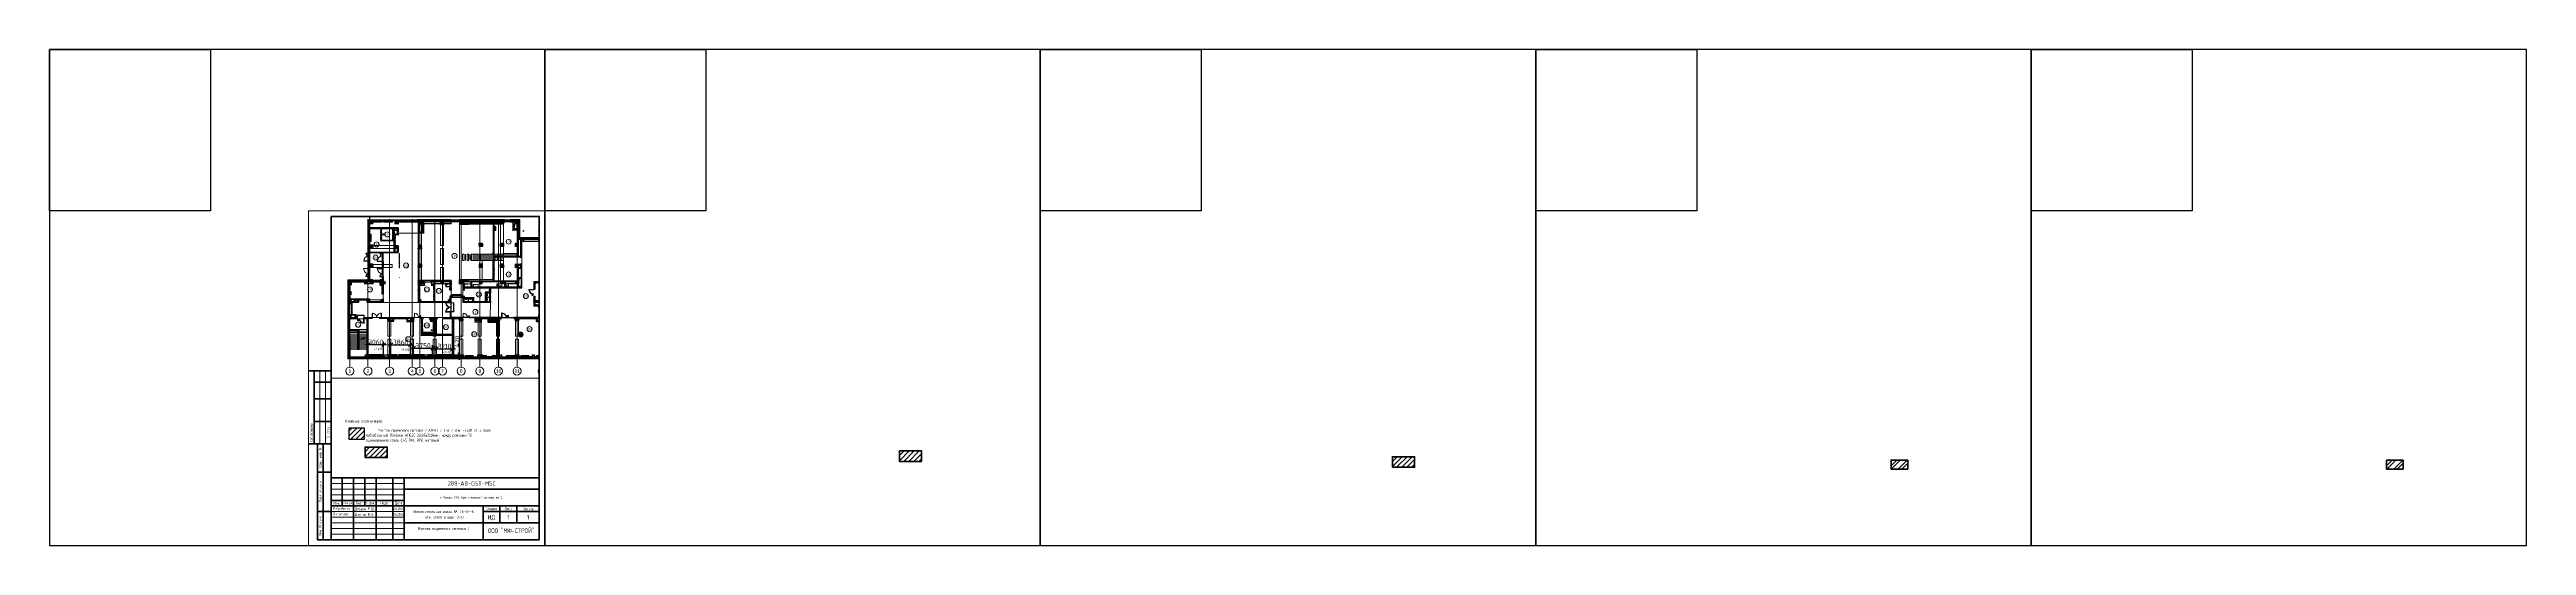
# Paper-space layout '7.6CF6' of a CAD drawing. Header units: millimetres. Extents: x -143 to 2057, y 0 to 440.
# The model-space entities are those that its viewports show. They can reach past a viewport. Long polylines and large blocks are cut down to what shows.
import ezdxf
from ezdxf.enums import TextEntityAlignment as Align

# ---------------------------------------------------------------- set-up
doc = ezdxf.new("R2018")
doc.units = ezdxf.units.MM
for name, color, linetype, lineweight in [('6.1) ГКЛ CF14 5 вып', 3, 'Continuous', 40), ('6.2) ГКЛ CF25 5 вып', 5, 'Continuous', 40), ('6.4) CF13 5 вып', 102, 'Continuous', 40), ('7.6) CF6 монтаж НЗ', 182, 'Continuous', 50), ('A-AREA-BNDY', 7, 'Continuous', 5), ('A-AREA-IDEN', 7, 'Continuous', 9), ('A-DETL-1', 7, 'Continuous', 30), ('A-DETL-2', 7, 'Continuous', 5), ('A-DETL-GENF', 7, 'Continuous', 9), ('A-FLOR', 7, 'Continuous', 9), ('A-GENM', 7, 'Continuous', 9), ('A-GLAZ', 7, 'Continuous', 9), ('A-GLAZ-1', 7, 'Continuous', 5), ('A-GLAZ-CURT', 7, 'Continuous', 9), ('A-GLAZ-CURT-1', 7, 'Continuous', 5), ('A-GLAZ-CURT-2', 7, 'Continuous', 20), ('A-GLAZ-CWMG', 7, 'Continuous', 9), ('A-GLAZ-CWMG-1', 7, 'Continuous', 20), ('A-WALL', 7, 'Continuous', 5), ('G-ANNO-TEXT', 7, 'Continuous', 9), ('I-WALL', 7, 'Continuous', 5), ('S-COLS', 7, 'Continuous', 9), ('S-COLS-1', 7, 'Continuous', 5), ('S-STRS', 7, 'Continuous', 9), ('S-STRS-MBND', 7, 'Continuous', 9), ('Оси', 7, 'Continuous', 9), ('Оси-1', 7, 'Continuous', 20)]:
    doc.layers.add(name, color=color, linetype=linetype, lineweight=lineweight)
for name, color, linetype, lineweight, true_color in [('A-DETL-GENF-1', 7, 'Continuous', 9, 0xf5f5f5), ('A-DOOR-1', 7, 'Continuous', 5, 0xc0c0c0), ('A-DOOR-4', 7, 'Continuous', 5, 0xd7dbdf), ('A-WALL-1', 9, 'Continuous', 5, 0x808080), ('A-WALL-FNSH-1', 9, 'Continuous', 5, 0x808080), ('M-EQPM-1', 7, 'Continuous', 9, 0xb2b2b2)]:
    doc.layers.add(name, color=color, linetype=linetype, lineweight=lineweight, true_color=true_color)
doc.layers.add('A-FLOR-PATT-1', color=7, linetype='Continuous', lineweight=9, true_color=0xeef6ff, transparency=0.5)
doc.styles.add('Arial', font='arial.ttf', dxfattribs={"width": 0.9, "height": 700})
doc.styles.add('GOST Common', font='', dxfattribs={"width": 0.9, "height": 500})
doc.styles.add('ISOCPEUR_4', font='isocpeur.ttf', dxfattribs={"width": 0.9, "height": 1000})
doc.styles.get("Standard").update_dxf_attribs({"font": 'arial.ttf'})
doc.styles.add('СПДС', font='ГОСТ тип А.ttf', dxfattribs={"width": 0.9})
doc.styles.get('GOST Common').set_extended_font_data('GOST Common')
doc.dimstyles.new('ISO-2_0_0_9К_Средний_округл2_1', dxfattribs={"dimscale": 304.8, "dimtxt": 995.981176, "dimasz": 2.46063, "dimexe": 1.968504, "dimexo": 0, "dimgap": 0, "dimtad": 1, "dimdec": 0, "dimrnd": 10, "dimzin": 0, "dimdsep": 46, "dimtxsty": 'ISOCPEUR_4', "dimblk1": 'OBLIQUE', "dimblk2": 'OBLIQUE', "dimsah": 1, "dimcen": 0.09, "dimdle": 1.968504, "dimazin": 0, "dimtfac": 1, "dimtdec": 4, "dimtix": 1, "dimtmove": 0, "dimatfit": 3, "dimfxl": 1, "dimtvp": 1, "dimtolj": 1, "dimtzin": 0, "dimarcsym": 2})
pattern_1 = [(45, (64.7, -136.06), (-114.04925, 114.04925), []), (45, (178.75, -136.06), (-114.04925, 114.04925), [201.612, -40.322, 6.706, -33.617])]
pattern_2 = [(45, (64.7, -136.06), (-141.42136, 141.42136), []), (135, (64.7, -136.06), (-141.42136, -141.42136), [])]
pattern_3 = [(135, (64.7, -136.06), (-141.42136, -141.42136), [])]
pattern_4 = [(45, (64.7, -136.06), (-70.71068, 70.71068), [])]
pattern_5 = [(135, (64.7, -136.06), (-70.71068, -70.71068), [])]
pattern_6 = [(45, (64.7, -136.06), (-171.074, 171.074), []), (45, (178.75, -136.06), (-171.074, 171.074), [])]
pattern_7 = [(135, (64.7, -136.06), (-150.8683, -150.8683), [213.36, -35.56, 7.112, -35.56]), (135, (64.7, 14.71), (-150.8683, -150.8683), []), (50, (64.7, -136.06), (255.0577, -22.3145), [26.67, -293.37]), (355, (64.7, -136.06), (-49.3404, 267.4791), [21.336, -234.696]), (100.451, (85.96, -137.92), (205.7195, 245.1636), [22.666, -249.326]), (46.184, (64.7, -64.94), (379.511, -58.86), [40.005, -440.055]), (96.636, (96.33, -69.85), (332.3634, 346.399), [33.999, -373.989]), (351.184, (64.7, -64.94), (332.367, 346.3953), [32.004, -352.044]), (21, (100.26, -82.72), (212.2602, -143.1711), [26.67, -293.37]), (326, (100.26, -82.72), (86.5224, 257.8632), [21.336, -234.696]), (71.451, (117.95, -94.65), (298.784, 114.6901), [22.666, -249.326]), (37.5, (64.7, -136.06), (4.32385, 118.3775), [6.706, -225.146, 6.706, -231.546, -235.585]), (37.5, (64.7, -136.06), (4.32385, 118.3775), [-470.103, 6.706, -228.879]), (7.5, (64.7, -136.06), (93.5476, 140.2533), [6.706, -129.134, 6.706, -219.812, -89.789]), (7.5, (64.7, -136.06), (93.5476, 140.2533), [-362.356, 6.706, -83.083]), (327.5, (-14.6, -136.06), (189.82734, -8.02019), [6.706, -82.194, 6.706, -270.662, -368.046]), (327.5, (-14.6, -136.06), (189.82734, -8.02019), [-366.268, 6.706, -361.34]), (317.5, (-50.16, -136.06), (207.38114, 35.59764), [6.706, -108.864, 6.706, -177.495, -261.366]), (317.5, (-50.16, -136.06), (207.38114, 35.59764), [-299.771, 6.706, -254.66])]
pattern_8 = [(0, (64.7, -136.06), (243.84, 60.96), [20.117, -162.763, 20.117, -162.763, -975.36]), (0, (64.7, -136.06), (243.84, 60.96), [-365.76, 20.117, -345.643, 20.117, -162.763, -426.72]), (0, (64.7, -136.06), (243.84, 60.96), [-914.4, 20.117, -101.803, 20.117, -284.683]), (120, (156.14, -105.58), (-174.71291, 180.691634), [20.117, -162.763, 20.117, -162.763, -975.36]), (120, (156.14, -105.58), (-174.71291, 180.691634), [-365.76, 20.117, -345.643, 20.117, -162.763, -426.72]), (120, (156.14, -105.58), (-174.71291, 180.691634), [-914.4, 20.117, -101.803, 20.117, -284.683]), (240, (186.62, 16.34), (-69.12709, -241.651634), [20.117, -162.763, 20.117, -162.763, -975.36]), (240, (186.62, 16.34), (-69.12709, -241.651634), [-365.76, 20.117, -345.643, 20.117, -162.763, -426.72]), (240, (186.62, 16.34), (-69.12709, -241.651634), [-914.4, 20.117, -101.803, 20.117, -284.683])]
pattern_9 = [(45, (64.7, -136.06), (-212.132, 212.132), []), (135, (64.7, -136.06), (-212.132, -212.132), [])]
pattern_10 = [(0, (64.7, -136.06), (812.8, 203.2), [67.056, -542.544, 67.056, -542.544, -3251.2]), (0, (64.7, -136.06), (812.8, 203.2), [-1219.2, 67.056, -1152.144, 67.056, -542.544, -1422.4]), (0, (64.7, -136.06), (812.8, 203.2), [-3048, 67.056, -339.344, 67.056, -948.944]), (120, (369.5, -34.46), (-582.3764, 602.3054), [67.056, -542.544, 67.056, -542.544, -3251.2]), (120, (369.5, -34.46), (-582.3764, 602.3054), [-1219.2, 67.056, -1152.144, 67.056, -542.544, -1422.4]), (120, (369.5, -34.46), (-582.3764, 602.3054), [-3048, 67.056, -339.344, 67.056, -948.944]), (240, (471.1, 371.94), (-230.4236, -805.5054), [67.056, -542.544, 67.056, -542.544, -3251.2]), (240, (471.1, 371.94), (-230.4236, -805.5054), [-1219.2, 67.056, -1152.144, 67.056, -542.544, -1422.4]), (240, (471.1, 371.94), (-230.4236, -805.5054), [-3048, 67.056, -339.344, 67.056, -948.944])]
pattern_11 = [(135, (64.7, -136.06), (-169.7056, -169.7056), []), (225, (64.7, -136.06), (169.7056, -169.7056), [])]
pattern_12 = [(45, (-148707.42, -136.06), (-134.70384, 134.70384), []), (45, (-148572.72, -136.06), (-134.70384, 134.70384), [238.125, -47.625, 0, -47.625])]

# ---------------------------------------------------------------- blocks, each defined once
blk = doc.blocks.new('*U2097')
at = {"color": 4}
blk.add_lwpolyline([(-220, -220), (220, -220), (220, 220), (-220, 220)], close=True, dxfattribs=at)
at = {"color": 3}
blk.add_lwpolyline([(-220, 220), (-77, 220), (-77, 77), (-220, 77)], close=True, dxfattribs=at)
blk = doc.blocks.new('*U2098')
at = {"color": 0, "linetype": 'ByBlock', "lineweight": -2, "transparency": 16777216}
for p in [(0, 0), (440, 0), (880, 0), (1320, 0), (1760, 0)]:
    blk.add_blockref('*U2097', p, dxfattribs=at)
blk = doc.blocks.new('*U2068')
at = {"lineweight": 0}
blk.add_lwpolyline([(-205, -5), (5, -5), (5, 292), (-205, 292)], close=True, dxfattribs=at)
at = {"color": 0, "linetype": 'Continuous', "lineweight": 50}
blk.add_lwpolyline([(-185, 287), (0, 287), (0, 0), (-185, 0)], close=True, dxfattribs=at)
at = {"lineweight": 35}
for points in [[(-185, 150), (-205, 150)], [(-200, 85), (-200, 150)], [(-185, 140), (-200, 140)], [(-185, 125), (-200, 125)], [(-185, 105), (-200, 105)], [(-185, 85), (-205, 85)], [(-185, 85), (-197, 85), (-197, 0), (-185, 0)], [(-192, 0), (-192, 85)], [(-185, 60), (-197, 60)], [(-175, 55), (-175, 30)], [(-165, 55), (-165, 0)], [(-155, 55), (-155, 30)], [(-145, 55), (-145, 0)], [(-130, 55), (-130, 0)], [(-120, 55), (-120, 0)], [(-120, 45), (0, 45)], [(-185, 25), (-197, 25)], [(-185, 35), (-120, 35)], [(-185, 30), (0, 30)], [(-50, 30), (-50, 0)], [(-50, 25), (0, 25)], [(-35, 30), (-35, 15)], [(-20, 30), (-20, 15)], [(-120, 15), (0, 15)]]:
    blk.add_lwpolyline(points, dxfattribs=at)
at = {"lineweight": 18}
for points in [[(-195, 85), (-195, 150)], [(-190, 85), (-190, 150)], [(-185, 50), (-120, 50)], [(-185, 45), (-120, 45)], [(-185, 40), (-120, 40)], [(-185, 25), (-120, 25)], [(-185, 20), (-120, 20)], [(-185, 15), (-120, 15)], [(-185, 10), (-120, 10)], [(-185, 5), (-120, 5)]]:
    blk.add_lwpolyline(points, dxfattribs=at)
at = {"lineweight": 35}
blk.add_lwpolyline([(-185, 0), (0, 0), (0, 55), (-185, 55)], close=True, dxfattribs=at)
at = {"lineweight": 0}
blk.add_lwpolyline([(0, -5), (5, -5), (5, 0)], dxfattribs=at)
at = {"lineweight": -2, "char_height": 2.5, "attachment_point": 5, "rotation": 90, "style": 'СПДС'}
for s, insert, width in [('Согласовано', (-202.5, 95), 19.991), ('Гл. спец.', (-187.5, 95), 19.991), ('Взам. инв. N', (-194.5, 72.5), 24.991), ('Подл. и дата', (-194.5, 42.5), 34.991), ('Инв. N подл.', (-194.5, 12.5), 24.991)]:
    blk.add_mtext(s, dxfattribs=dict(at, insert=insert, width=width))
at = {"lineweight": -2, "char_height": 2.5, "style": 'СПДС'}
for s, insert, width, attachment_point in [('Разработал', (-183.1, 27.5), 17.953, 4), ('Проверил', (-183.1, 22.5), 17.953, 4), ('Изм.', (-180, 32.5), 10, 5), ('Кол.уч.', (-170, 32.5), 10, 5), ('Лист', (-160, 32.5), 10, 5), ('N док.', (-150, 32.5), 10, 5), ('Подп.', (-137.5, 32.5), 15, 5), ('Дата', (-125, 32.5), 10, 5), ('Стадия', (-42.5, 27.5), 15, 5), ('Лист', (-27.5, 27.5), 15, 5), ('Листов', (-10, 27.5), 20, 5)]:
    blk.add_mtext(s, dxfattribs=dict(at, insert=insert, width=width, attachment_point=attachment_point))
at = {"insert": (-60.2, 37.2), "char_height": 2.2, "attachment_point": 5, "style": 'СПДС'}
blk.add_mtext_dynamic_manual_height_columns('г.Москва, САО, Кронштадтский бульвар, вл.14', width=118.293, gutter_width=0, heights=[12.8], dxfattribs=at)
at = {"lineweight": 30, "width": 0.9, "flags": 104}
blk.add_attdef('ШАПКА', text='', height=3, dxfattribs=at).set_placement((-135, 281), align=Align.MIDDLE_CENTER)
at = {"style": 'СПДС'}
for tag, height, p in [('ШИФР_ПРОЕКТА', 4, (-60, 50)), ('НАИМЕНОВАНИЕ_ОБЪЕКТА', 2.5, (-85, 25)), ('СТАДИЯ', 4, (-42.5, 20)), ('ЛИСТ_первый', 4, (-27.5, 20)), ('ЛИСТОВ', 4, (-10, 20)), ('НАИМЕНОВАНИЕ_ОБЪЕКТА2', 2.5, (-85, 20)), ('НАИМЕНОВАНИЕ_ЧЕРТЕЖА2', 2.5, (-85, 5)), ('НАИМЕНОВАНИЕ_ЧЕРТЕЖА1', 2.5, (-85, 10)), ('ОРГАНИЗАЦИЯ_РАЗРАБОТЧИК1', 4, (-25, 8.1))]:
    blk.add_attdef(tag, text='', height=height, dxfattribs=at).set_placement(p, align=Align.MIDDLE_CENTER)
for tag, p in [('РАЗРАБОТЧИК', (-164, 27.5)), ('РУК.ГРУППЫ', (-164, 22.5))]:
    blk.add_attdef(tag, text='', height=2.5, dxfattribs=at).set_placement(p, align=Align.MIDDLE_LEFT)
at = {"style": 'СПДС', "width": 0.9}
for tag, p in [('ДАТА1', (-129.6, 26.4)), ('ДАТА2', (-129.6, 21.4))]:
    blk.add_attdef(tag, p, '', height=2.3, dxfattribs=at)
blk = doc.blocks.new('BSC_Колонна _Прямоугольная - 600х600-23286269-Объем проектирования 1 этажа')
at = {"layer": 'S-COLS-1'}
h = blk.add_hatch(dxfattribs=at)
h.set_pattern_fill('FP_3', color=256, style=0, pattern_type=2)
h.set_pattern_definition([(45, (-29509.74, -7600), (-114.04925, 114.04925), []), (45, (-29395.7, -7600), (-114.04925, 114.04925), [201.613, -40.323, 6.706, -33.617])])
h.paths.add_polyline_path([(-300, -300), (300, -300), (300, 300), (-300, 300), (-300, -187)])
for p, q in [((300, 300), (-300, 300)), ((-300, 300), (-300, -300)), ((300, -300), (300, 300)), ((-300, -300), (300, -300))]:
    blk.add_line(p, q, dxfattribs=at)
blk = doc.blocks.new('BSC_Колонна _Прямоугольная - 600х600-V5-Объем проектирования 1 этажа')
at = {"layer": 'S-COLS-1'}
h = blk.add_hatch(dxfattribs=at)
h.set_pattern_fill('FP_9', color=256, style=0, pattern_type=2)
h.set_pattern_definition([(45, (-25860, -200), (-114.0493, 114.0493), []), (45, (-25745.95, -200), (-114.0493, 114.0493), [201.613, -40.323, 6.706, -33.617])])
h.paths.add_polyline_path([(300, -300), (300, 300), (-300, 300), (-300, -300)])
for p, q in [((300, 300), (-300, 300)), ((-300, 300), (-300, -300)), ((300, -300), (300, 300)), ((-300, -300), (300, -300))]:
    blk.add_line(p, q, dxfattribs=at)
blk = doc.blocks.new('BSC_Колонна _Прямоугольная - 600х600-V6-Объем проектирования 1 этажа')
at = {"layer": 'S-COLS-1'}
h = blk.add_hatch(dxfattribs=at)
h.set_pattern_fill('FP_10', color=256, style=0, pattern_type=2)
h.set_pattern_definition([(45, (-29509.74, -200), (-114.04925, 114.04925), []), (45, (-29395.7, -200), (-114.04925, 114.04925), [201.613, -40.323, 6.706, -33.617])])
h.paths.add_polyline_path([(300, -300), (300, 300), (-300, 300), (-300, -300)])
for p, q in [((300, 300), (-300, 300)), ((-300, 300), (-300, -300)), ((300, -300), (300, 300)), ((-300, -300), (300, -300))]:
    blk.add_line(p, q, dxfattribs=at)
blk = doc.blocks.new('BSC_Колонна _Прямоугольная - 600х800-24078684-Объем проектирования 1 этажа')
at = {"layer": 'S-COLS-1'}
h = blk.add_hatch(dxfattribs=at)
h.set_pattern_fill('FP_21', color=256, style=0, pattern_type=2)
h.set_pattern_definition([(45, (-14010, -26700), (-114.04925, 114.04925), []), (45, (-13895.95, -26700), (-114.04925, 114.04925), [201.613, -40.323, 6.706, -33.617])])
h.paths.add_polyline_path([(-272, -400), (300, -400), (300, 400), (-300, 400), (-300, -400)])
for p, q in [((300, 400), (-300, 400)), ((-300, 400), (-300, -400)), ((300, -400), (300, 400)), ((-300, -400), (300, -400))]:
    blk.add_line(p, q, dxfattribs=at)
blk = doc.blocks.new('BSC_Колонна _Прямоугольная - 600х600-V16-Объем проектирования 1 этажа')
at = {"layer": 'S-COLS-1'}
h = blk.add_hatch(dxfattribs=at)
h.set_pattern_fill('FP_25', color=256, style=0, pattern_type=2)
h.set_pattern_definition([(45, (-14010, -14900), (-114.0493, 114.0493), []), (45, (-13895.95, -14900), (-114.0493, 114.0493), [201.612, -40.322, 6.706, -33.617])])
h.paths.add_polyline_path([(-80, -300), (300, -300), (300, 300), (-300, 300), (-300, -300)])
for p, q in [((300, 300), (-300, 300)), ((-300, 300), (-300, -300)), ((300, -300), (300, 300)), ((-300, -300), (300, -300))]:
    blk.add_line(p, q, dxfattribs=at)
blk = doc.blocks.new('BSC_Колонна _Прямоугольная - 600х600-23295697-Объем проектирования 1 этажа')
at = {"layer": 'S-COLS-1'}
h = blk.add_hatch(dxfattribs=at)
h.set_pattern_fill('FP_26', color=256, style=0, pattern_type=2)
h.set_pattern_definition([(45, (-14010, -18150), (-114.0493, 114.0493), []), (45, (-13895.95, -18150), (-114.0493, 114.0493), [201.612, -40.322, 6.706, -33.617])])
h.paths.add_polyline_path([(300, -300), (300, 300), (-300, 300), (-300, -300), (109, -300)])
for p, q in [((300, 300), (-300, 300)), ((-300, 300), (-300, -300)), ((300, -300), (300, 300)), ((-300, -300), (300, -300))]:
    blk.add_line(p, q, dxfattribs=at)
blk = doc.blocks.new('BSC_Колонна _Прямоугольная - 600х600-V17-Объем проектирования 1 этажа')
at = {"layer": 'S-COLS-1'}
h = blk.add_hatch(dxfattribs=at)
h.set_pattern_fill('FP_27', color=256, style=0, pattern_type=2)
h.set_pattern_definition([(45, (-14010, -21900), (-114.0493, 114.0493), []), (45, (-13895.95, -21900), (-114.0493, 114.0493), [201.613, -40.323, 6.706, -33.617])])
h.paths.add_polyline_path([(206, -300), (300, -300), (300, 300), (-300, 300), (-300, -300), (109, -300)])
for p, q in [((300, 300), (-300, 300)), ((-300, 300), (-300, -300)), ((300, -300), (300, 300)), ((-300, -300), (300, -300))]:
    blk.add_line(p, q, dxfattribs=at)
blk = doc.blocks.new('BSC_Колонна _Прямоугольная - 600х600-V18-Объем проектирования 1 этажа')
at = {"layer": 'S-COLS-1'}
h = blk.add_hatch(dxfattribs=at)
h.set_pattern_fill('FP_28', color=256, style=0, pattern_type=2)
h.set_pattern_definition([(45, (-25860, -7600), (-114.0493, 114.0493), []), (45, (-25745.95, -7600), (-114.0493, 114.0493), [201.613, -40.323, 6.706, -33.617])])
h.paths.add_polyline_path([(300, -300), (300, 300), (-300, 300), (-300, -300), (-111, -300)])
for p, q in [((300, 300), (-300, 300)), ((-300, 300), (-300, -300)), ((300, -300), (300, 300)), ((-300, -300), (300, -300))]:
    blk.add_line(p, q, dxfattribs=at)
blk = doc.blocks.new('BSC_Колонна _Прямоугольная - 600х600-V19-Объем проектирования 1 этажа')
at = {"layer": 'S-COLS-1'}
h = blk.add_hatch(dxfattribs=at)
h.set_pattern_fill('FP_29', color=256, style=0, pattern_type=2)
h.set_pattern_definition([(45, (-26110, -26800), (-114.04925, 114.04925), []), (45, (-25995.95, -26800), (-114.04925, 114.04925), [201.613, -40.323, 6.706, -33.617])])
h.paths.add_polyline_path([(-300, -300), (300, -300), (300, 300), (-300, 300), (-300, -100)])
for p, q in [((300, 300), (-300, 300)), ((-300, 300), (-300, -300)), ((300, -300), (300, 300)), ((-300, -300), (300, -300))]:
    blk.add_line(p, q, dxfattribs=at)
blk = doc.blocks.new('BSC_Колонна _Прямоугольная - 600х600-V20-Объем проектирования 1 этажа')
at = {"layer": 'S-COLS-1'}
h = blk.add_hatch(dxfattribs=at)
h.set_pattern_fill('FP_30', color=256, style=0, pattern_type=2)
h.set_pattern_definition([(45, (-26110, -14900), (-114.04925, 114.04925), []), (45, (-25995.95, -14900), (-114.04925, 114.04925), [201.613, -40.323, 6.706, -33.617])])
h.paths.add_polyline_path([(300, -300), (300, 300), (-300, 300), (-300, -300)])
for p, q in [((300, 300), (-300, 300)), ((-300, 300), (-300, -300)), ((300, -300), (300, 300)), ((-300, -300), (300, -300))]:
    blk.add_line(p, q, dxfattribs=at)
blk = doc.blocks.new('120_Окно_СКБ_1Ст - 120_Окно_СКБ_1Ст 900х2500_h_-22445987-Объем проектирования 1 этажа')
at = {"layer": 'A-GLAZ'}
for p, q in [((-450, -127), (-450, -57)), ((-450, -57), (-380, -57)), ((-380, -127), (-450, -127)), ((-380, -127), (-400, -127)), ((-400, -127), (-400, -137)), ((-400, -137), (400, -137)), ((400, -137), (-400, -137)), ((-380, -57), (-380, -127)), ((380, -87), (-380, -87)), ((-380, -87), (-380, -127)), ((-330, -137), (-330, -87)), ((330, -137), (330, -87)), ((380, -127), (380, -57)), ((380, -57), (450, -57)), ((380, -127), (380, -87)), ((450, -127), (380, -127)), ((400, -127), (380, -127)), ((400, -137), (400, -127)), ((450, -57), (450, -127))]:
    blk.add_line(p, q, dxfattribs=at)
at = {"layer": 'A-GLAZ-1'}
for p, q in [((450, -57), (-450, -57)), ((-430, -127), (-400, -127)), ((-330, -107), (330, -107)), ((330, -117), (-330, -117)), ((400, -127), (430, -127))]:
    blk.add_line(p, q, dxfattribs=at)
blk = doc.blocks.new('120_Окно_СКБ_2Ст - 120_Окно_СКБ_2Ст 2100х2500 _мал створка справа_-22445857-Объем проектирования 1 этажа')
at = {"layer": 'A-GLAZ'}
for p, q in [((-1050, -127), (-1050, -57)), ((-1050, -57), (-980, -57)), ((-980, -127), (-1050, -127)), ((-980, -127), (-1000, -127)), ((-1000, -127), (-1000, -137)), ((-1000, -137), (170, -137)), ((170, -137), (-1000, -137)), ((-980, -57), (-980, -127)), ((150, -87), (-980, -87)), ((-980, -87), (-980, -127)), ((-930, -137), (-930, -87)), ((100, -137), (100, -87)), ((150, -127), (150, -57)), ((150, -57), (220, -57)), ((150, -127), (150, -87)), ((220, -127), (150, -127)), ((170, -127), (150, -127)), ((170, -137), (170, -127)), ((220, -127), (200, -127)), ((200, -127), (200, -137)), ((200, -137), (1000, -137)), ((1000, -137), (200, -137)), ((220, -57), (220, -127)), ((980, -87), (220, -87)), ((220, -87), (220, -127)), ((270, -137), (270, -87)), ((930, -137), (930, -87)), ((980, -127), (980, -57)), ((980, -57), (1050, -57)), ((980, -127), (980, -87)), ((1050, -127), (980, -127)), ((1000, -127), (980, -127)), ((1000, -137), (1000, -127)), ((1050, -57), (1050, -127))]:
    blk.add_line(p, q, dxfattribs=at)
at = {"layer": 'A-GLAZ-1'}
for p, q in [((1050, -57), (-1050, -57)), ((-1030, -127), (-1000, -127)), ((-930, -107), (100, -107)), ((100, -117), (-930, -117)), ((170, -127), (200, -127)), ((270, -107), (930, -107)), ((930, -117), (270, -117)), ((1000, -127), (1030, -127))]:
    blk.add_line(p, q, dxfattribs=at)
blk = doc.blocks.new('120_Окно_СКБ_2Ст - 120_Окно_СКБ_2Ст 2100х2500 _мал створка справа_-V24-Объем проектирования 1 этажа')
at = {"layer": 'A-GLAZ'}
for p, q in [((-1050, -127), (-1050, -57)), ((-1050, -57), (-980, -57)), ((-980, -127), (-1050, -127)), ((-980, -127), (-1000, -127)), ((-1000, -127), (-1000, -137)), ((-1000, -137), (170, -137)), ((170, -137), (-1000, -137)), ((-980, -57), (-980, -127)), ((150, -87), (-980, -87)), ((-980, -87), (-980, -127)), ((-930, -137), (-930, -87)), ((100, -137), (100, -87)), ((150, -127), (150, -57)), ((150, -57), (220, -57)), ((150, -127), (150, -87)), ((220, -127), (150, -127)), ((170, -127), (150, -127)), ((170, -137), (170, -127)), ((220, -127), (200, -127)), ((200, -127), (200, -137)), ((200, -137), (1000, -137)), ((1000, -137), (200, -137)), ((220, -57), (220, -127)), ((980, -87), (220, -87)), ((220, -87), (220, -127)), ((270, -137), (270, -87)), ((930, -137), (930, -87)), ((980, -127), (980, -57)), ((980, -57), (1050, -57)), ((980, -127), (980, -87)), ((1050, -127), (980, -127)), ((1000, -127), (980, -127)), ((1000, -137), (1000, -127)), ((1050, -57), (1050, -127))]:
    blk.add_line(p, q, dxfattribs=at)
at = {"layer": 'A-GLAZ-1'}
for p, q in [((1050, -57), (-1050, -57)), ((-1030, -127), (-1000, -127)), ((-930, -107), (100, -107)), ((100, -117), (-930, -117)), ((170, -127), (200, -127)), ((270, -107), (930, -107)), ((930, -117), (270, -117)), ((1000, -127), (1030, -127))]:
    blk.add_line(p, q, dxfattribs=at)
blk = doc.blocks.new('Системная панель - Стекло - 40мм-22856102-Объем проектирования 1 этажа')
at = {"layer": 'A-GLAZ-CURT-1'}
h = blk.add_hatch(dxfattribs=at)
h.set_pattern_fill('FP_51', color=256, style=0, pattern_type=2)
h.set_pattern_definition([(45, (-17560.26, -27090), (-565.685, 565.685), [400, -1200]), (45, (-17960.26, -27290), (-565.685, 565.685), [1200, -400]), (45, (-17160.26, -27490), (-565.685, 565.685), [400, -1200])])
h.paths.add_polyline_path([(-147, -40), (410, -40), (410, 0), (-410, 0), (-410, -40), (-400, -40)])
at = {"layer": 'A-GLAZ-CURT-2'}
for p, q in [((410, 0), (-410, 0)), ((-410, 0), (-410, -40)), ((410, -40), (410, 0)), ((-410, -40), (410, -40))]:
    blk.add_line(p, q, dxfattribs=at)
blk = doc.blocks.new('Прямоугольный импост - Импост структурный с накладкой - 160мм Темный-33186088-Объем проектирования 1 этажа')
at = {"layer": 'A-GLAZ-CWMG'}
for p, q in [((17760, 27307), (16960, 27307)), ((17760, 27150), (16960, 27150))]:
    blk.add_line(p, q, dxfattribs=at)
blk = doc.blocks.new('Прямоугольный импост - Импост структурный с накладкой - 190мм-22856094-Объем проектирования 1 этажа')
at = {"layer": 'A-GLAZ-CWMG-1'}
for p, q in [((-50, 40), (-50, 190)), ((-50, 190), (0, 190)), ((-40, 40), (-50, 40)), ((-50, -17), (-50, 0)), ((-50, 0), (-40, 0)), ((-40, 0), (-40, 40)), ((-10, 40), (-10, 0)), ((0, 40), (-10, 40)), ((-10, 0), (0, 0)), ((0, 190), (0, 40)), ((0, 0), (0, -17)), ((0, -17), (-50, -17))]:
    blk.add_line(p, q, dxfattribs=at)
blk = doc.blocks.new('Системная панель - Стекло - 40мм-V27-Объем проектирования 1 этажа')
at = {"layer": 'A-GLAZ-CURT-1'}
h = blk.add_hatch(dxfattribs=at)
h.set_pattern_fill('FP_52', color=256, style=0, pattern_type=2)
h.set_pattern_definition([(45, (-19360.26, -27088.3), (-565.685, 565.685), [400, -1200]), (45, (-19760.26, -27288.3), (-565.685, 565.685), [1200, -400]), (45, (-18960.26, -27488.3), (-565.685, 565.685), [400, -1200])])
h.paths.add_polyline_path([(116, -40), (410, -38), (410, 0), (-410, 0), (-410, -40), (-15, -40)])
at = {"layer": 'A-GLAZ-CURT-2'}
for p, q in [((410, 0), (-410, 0)), ((-410, 0), (-410, -40)), ((410, -40), (410, 0)), ((-410, -40), (410, -40))]:
    blk.add_line(p, q, dxfattribs=at)
blk = doc.blocks.new('Прямоугольный импост - Импост структурный с накладкой - 190мм-V28-Объем проектирования 1 этажа')
at = {"layer": 'A-GLAZ-CWMG-1'}
for p, q in [((-50, 40), (-50, 190)), ((-50, 190), (0, 190)), ((-40, 40), (-50, 40)), ((-50, -17), (-50, 0)), ((-50, 0), (-40, 0)), ((-40, 0), (-40, 40)), ((-10, 40), (-10, 0)), ((0, 40), (-10, 40)), ((-10, 0), (0, 0)), ((0, 190), (0, 40)), ((0, 0), (0, -17)), ((0, -17), (-50, -17))]:
    blk.add_line(p, q, dxfattribs=at)
blk = doc.blocks.new('Системная панель - Стекло - 40мм-23999081-Объем проектирования 1 этажа')
at = {"layer": 'A-GLAZ-CURT-2'}
for p, q in [((372.5, 40), (-372.5, 40)), ((-372.5, 40), (-372.5, 0)), ((-372.5, 0), (372.5, 0)), ((372.5, 0), (372.5, 40))]:
    blk.add_line(p, q, dxfattribs=at)
blk = doc.blocks.new('Системная панель - Стекло - 40мм-23998914-Объем проектирования 1 этажа')
at = {"layer": 'A-GLAZ-CURT-1'}
h = blk.add_hatch(dxfattribs=at)
h.set_pattern_fill('FP_53', color=256, style=0, pattern_type=2)
h.set_pattern_definition([(135, (23350.1, -4071.1), (-565.685, -565.685), [400, -1200]), (135, (23550.1, -4471.1), (-565.685, -565.685), [1200, -400]), (135, (23750.1, -3671.1), (-565.685, -565.685), [400, -1200])])
h.paths.add_polyline_path([(385, 15), (385, 40), (-385, 39), (-385, 0), (385, 0)])
at = {"layer": 'A-GLAZ-CURT-2'}
for p, q in [((385, 40), (-385, 40)), ((-385, 40), (-385, 0)), ((-385, 0), (385, 0)), ((385, 0), (385, 40))]:
    blk.add_line(p, q, dxfattribs=at)
blk = doc.blocks.new('Системная панель - Стекло - 40мм-23998915-Объем проектирования 1 этажа')
at = {"layer": 'A-GLAZ-CURT-2'}
for p, q in [((269, 40), (-269, 40)), ((-269, 40), (-269, 0)), ((-269, 0), (269, 0)), ((269, 0), (269, 40))]:
    blk.add_line(p, q, dxfattribs=at)
blk = doc.blocks.new('Прямоугольный импост - Импост структурный с накладкой - 160мм-22858573-Объем проектирования 1 этажа')
at = {"layer": 'A-GLAZ-CWMG'}
for p, q in [((3854, 26375), (3854, 27100)), ((4011, 26375), (4011, 27100))]:
    blk.add_line(p, q, dxfattribs=at)
blk = doc.blocks.new('Прямоугольный импост - Импост структурный с накладкой - 190мм-23186010-Объем проектирования 1 этажа')
at = {"layer": 'A-GLAZ-CWMG'}
for points in [[(3871, 23175), (3871, 23925), (3854, 23925), (3854, 23175), (3861, 23175)], [(4006, 23175), (4061, 23175), (4060, 23925), (3911, 23925), (3911, 23175)]]:
    blk.add_hatch(color=256, dxfattribs=at).paths.add_polyline_path(points)
for p, q in [((3854, 23175), (3854, 23925)), ((4061, 23175), (4061, 23925))]:
    blk.add_line(p, q, dxfattribs=at)
blk = doc.blocks.new('Прямоугольный импост - Импост структурный с накладкой - 190мм-22862231-Объем проектирования 1 этажа')
at = {"layer": 'A-GLAZ-CWMG-1'}
for p, q in [((0, 17), (-50, 17)), ((-50, 17), (-50, 0)), ((-50, 0), (-40, 0)), ((-40, 0), (-40, -40)), ((-10, -40), (-10, 0)), ((-10, 0), (0, 0)), ((0, 11), (0, 17)), ((-40, -40), (-50, -40)), ((-50, -40), (-50, -190)), ((-50, -190), (0, -190)), ((0, -40), (-10, -40))]:
    blk.add_line(p, q, dxfattribs=at)
blk = doc.blocks.new('Прямоугольный импост - Импост структурный с накладкой - 190мм-22862219-Объем проектирования 1 этажа')
at = {"layer": 'A-GLAZ-CWMG-1'}
for p, q in [((-25, 0), (-25, 17)), ((-25, 17), (25, 17)), ((-15, 0), (-25, 0)), ((-15, -40), (-15, 0)), ((25, 0), (15, 0)), ((15, 0), (15, -40)), ((25, 17), (25, 0)), ((-25, -190), (-25, -40)), ((-25, -40), (-15, -40)), ((25, -190), (-25, -190)), ((15, -40), (25, -40)), ((25, -40), (25, -190))]:
    blk.add_line(p, q, dxfattribs=at)
blk = doc.blocks.new('Прямоугольный импост - Импост структурный с накладкой - 190мм-23188488-Объем проектирования 1 этажа')
at = {"layer": 'A-GLAZ-CWMG-1'}
for p, q in [((-50, 0), (-50, 17)), ((-50, 17), (0, 17)), ((-40, 0), (-50, 0)), ((-40, -40), (-40, 0)), ((0, 0), (-10, 0)), ((-10, 0), (-10, -40)), ((0, 17), (0, 0)), ((-50, -190), (-50, -40)), ((-50, -40), (-40, -40)), ((0, -190), (-50, -190)), ((-10, -40), (0, -40)), ((0, -40), (0, -190))]:
    blk.add_line(p, q, dxfattribs=at)
blk = doc.blocks.new('Прямоугольный импост - Импост структурный с накладкой - 160мм Темный-30756008-Объем проектирования 1 этажа')
at = {"layer": 'A-GLAZ-CWMG-1'}
for p, q in [((-50, 0), (-50, 17)), ((-50, 17), (0, 17)), ((-40, 0), (-50, 0)), ((-40, -40), (-40, 0)), ((0, 0), (-10, 0)), ((-10, 0), (-10, -40)), ((0, 17), (0, 0)), ((-50, -140), (-50, -40)), ((-50, -40), (-40, -40)), ((0, -140), (-50, -140)), ((-10, -40), (0, -40)), ((0, -40), (0, -140))]:
    blk.add_line(p, q, dxfattribs=at)
blk = doc.blocks.new('Дверь_Витражная_остекление_ - ДВН_CОШ в витраже-31920700-Объем проектирования 1 этажа')
at = {"layer": 'A-DETL-GENF'}
for p, q in [((-900, 60), (-855, 60)), ((-855, 60), (-855, -10)), ((860, 60), (855, 60)), ((855, 60), (855, -10)), ((900, 60), (860, 60)), ((910, 0), (910, 40)), ((-910, -930), (-910, -17)), ((-910, -17), (-910, -930)), ((-910, -90), (-865, -90)), ((-910, -850), (-865, -850)), ((-910, -930), (-865, -930)), ((-910, -930), (-865, -930)), ((-865, -10), (-900, -10)), ((-865, -10), (-900, -10)), ((-855, -10), (-900, -10)), ((-900, -850), (-900, -90)), ((-865, -17), (-865, -10)), ((-865, -17), (-865, -10)), ((-865, -930), (-865, -17)), ((-865, -930), (-865, -17)), ((-856, -850), (-856, -90)), ((855, -10), (900, -10)), ((856, -830), (856, -90)), ((865, -10), (900, -10)), ((865, -867), (865, -10)), ((865, -10), (865, -867)), ((900, -10), (865, -10)), ((869, -90), (865, -90)), ((869, -830), (865, -830)), ((865, -910), (865, -867)), ((865, -867), (865, -910)), ((910, -910), (865, -910)), ((865, -910), (910, -910)), ((910, -90), (869, -90)), ((910, -830), (869, -830)), ((900, -830), (900, -90)), ((910, -909), (910, -17)), ((910, -909), (910, -17))]:
    blk.add_line(p, q, dxfattribs=at)
at = {"layer": 'A-DOOR-1'}
for centre, radius, start, end in [((-910, -10), 920, 359.49856, 0), ((910, -10), 900, 180, 180.51258)]:
    blk.add_arc(centre, radius, start, end, dxfattribs=at)
at = {"layer": 'A-DOOR-4'}
for p, q in [((-910, -930), (-910, -17)), ((910, -909), (910, -17))]:
    blk.add_line(p, q, dxfattribs=at)
for centre, radius, start, end in [((-910, -10), 920, 270, 286.967), ((-910, -10), 920, 286.98474, 359.49856), ((910, -10), 900, 180.51258, 202.37579), ((910, -10), 900, 202.5, 225), ((910, -10), 900, 225.12507, 247.5), ((910, -10), 900, 247.5845, 270)]:
    blk.add_arc(centre, radius, start, end, dxfattribs=at)
blk = doc.blocks.new('Прямоугольный импост - Импост структурный с накладкой - 160мм Темный-31915521-Объем проектирования 1 этажа')
at = {"layer": 'A-GLAZ-CWMG-1'}
for p, q in [((-25, 17), (25, 17)), ((-15, 0), (-25, 0)), ((-15, -40), (-15, 0)), ((25, 0), (15, 0)), ((15, 0), (15, -40)), ((25, 17), (25, 0)), ((-25, -40), (-15, -40)), ((25, -140), (-25, -140)), ((15, -40), (25, -40)), ((25, -40), (25, -140))]:
    blk.add_line(p, q, dxfattribs=at)
blk = doc.blocks.new('Системная панель - Стекло - 40мм-31920837-Объем проектирования 1 этажа')
at = {"layer": 'A-GLAZ-CURT-2'}
for p, q in [((535, 40), (-535, 40)), ((-535, 40), (-535, 0)), ((-535, 0), (535, 0)), ((535, 0), (535, 40))]:
    blk.add_line(p, q, dxfattribs=at)
blk = doc.blocks.new('Прямоугольный импост - Импост структурный с накладкой - 160мм Темный-31920697-Объем проектирования 1 этажа')
at = {"layer": 'A-GLAZ-CWMG'}
for p, q in [((20053, 7950), (20053, 9000)), ((20210, 7950), (20210, 9000))]:
    blk.add_line(p, q, dxfattribs=at)
blk = doc.blocks.new('Прямоугольный импост - Импост структурный с накладкой - 160мм Темный-30755591-Объем проектирования 1 этажа')
at = {"layer": 'A-GLAZ-CWMG-1'}
for p, q in [((-25, 0), (-25, 17)), ((-25, 17), (25, 17)), ((-15, 0), (-25, 0)), ((-15, -40), (-15, 0)), ((25, 0), (15, 0)), ((15, 0), (15, -40)), ((25, 17), (25, 0)), ((-25, -140), (-25, -40)), ((-25, -40), (-15, -40)), ((25, -140), (-25, -140)), ((15, -40), (25, -40)), ((25, -40), (25, -140))]:
    blk.add_line(p, q, dxfattribs=at)
blk = doc.blocks.new('Системная панель - Стекло - 40мм-V30-Объем проектирования 1 этажа')
at = {"layer": 'A-GLAZ-CURT-2'}
for p, q in [((385, 40), (-385, 40)), ((-385, 40), (-385, 0)), ((-385, 0), (385, 0)), ((385, 0), (385, 40))]:
    blk.add_line(p, q, dxfattribs=at)
blk = doc.blocks.new('Системная панель - Стекло - 40мм-V31-Объем проектирования 1 этажа')
at = {"layer": 'A-GLAZ-CURT-2'}
for p, q in [((385, 40), (-385, 40)), ((-385, 40), (-385, 0)), ((-385, 0), (385, 0)), ((385, 0), (385, 40))]:
    blk.add_line(p, q, dxfattribs=at)
blk = doc.blocks.new('Прямоугольный импост - Импост структурный с накладкой - 190мм-23190188-Объем проектирования 1 этажа')
at = {"layer": 'A-GLAZ-CWMG'}
for points in [[(3861, 15408), (3871, 15408), (3871, 15925), (3854, 15925), (3854, 15408)], [(4031, 15408), (4061, 15408), (4060, 15925), (3911, 15925), (3911, 15408), (4006, 15408)]]:
    blk.add_hatch(color=256, dxfattribs=at).paths.add_polyline_path(points)
for p, q in [((3854, 15925), (3861, 15925)), ((3854, 15408), (3854, 15925)), ((4031, 15925), (4061, 15925)), ((4061, 15408), (4061, 15925))]:
    blk.add_line(p, q, dxfattribs=at)
blk = doc.blocks.new('Системная панель - Стекло - 40мм-22856066-Объем проектирования 1 этажа')
at = {"layer": 'A-GLAZ-CURT-2'}
for p, q in [((397.5, 0), (-397.5, 0)), ((-397.5, 0), (-397.5, -40)), ((397.5, -40), (397.5, 0)), ((-397.5, -40), (397.5, -40))]:
    blk.add_line(p, q, dxfattribs=at)
blk = doc.blocks.new('Системная панель - Стекло - 40мм-22856067-Объем проектирования 1 этажа')
at = {"layer": 'A-GLAZ-CURT-1'}
h = blk.add_hatch(dxfattribs=at)
h.set_pattern_fill('FP_59', color=256, style=0, pattern_type=2)
h.set_pattern_definition([(45, (-8985, -27090), (-565.685, 565.685), [400, -1200]), (45, (-9385, -27290), (-565.685, 565.685), [1200, -400]), (45, (-8585, -27490), (-565.685, 565.685), [400, -1200])])
h.paths.add_polyline_path([(-410, -40), (410, -40), (410, 0), (-410, 0)])
at = {"layer": 'A-GLAZ-CURT-2'}
for p, q in [((410, 0), (-410, 0)), ((-410, 0), (-410, -40)), ((-410, -40), (410, -40)), ((410, -40), (410, 0))]:
    blk.add_line(p, q, dxfattribs=at)
blk = doc.blocks.new('Системная панель - Стекло - 40мм-V32-Объем проектирования 1 этажа')
at = {"layer": 'A-GLAZ-CURT-1'}
h = blk.add_hatch(dxfattribs=at)
h.set_pattern_fill('FP_60', color=256, style=0, pattern_type=2)
h.set_pattern_definition([(45, (-10685, -27090), (-565.685, 565.685), [400, -1200]), (45, (-11085, -27290), (-565.685, 565.685), [1200, -400]), (45, (-10285, -27490), (-565.685, 565.685), [400, -1200])])
h.paths.add_polyline_path([(400, -40), (410, -40), (410, 0), (-410, 0), (-410, -40), (-400, -40)])
at = {"layer": 'A-GLAZ-CURT-2'}
for p, q in [((410, 0), (-410, 0)), ((-410, 0), (-410, -40)), ((-410, -40), (410, -40)), ((410, -40), (410, 0))]:
    blk.add_line(p, q, dxfattribs=at)
blk = doc.blocks.new('Системная панель - Стекло - 40мм-22856068-Объем проектирования 1 этажа')
at = {"layer": 'A-GLAZ-CURT-2'}
for p, q in [((410, 0), (-410, 0)), ((-410, 0), (-410, -40)), ((-410, -40), (410, -40)), ((410, -40), (410, 0))]:
    blk.add_line(p, q, dxfattribs=at)
blk = doc.blocks.new('Системная панель - Стекло - 40мм-V33-Объем проектирования 1 этажа')
at = {"layer": 'A-GLAZ-CURT-1'}
h = blk.add_hatch(dxfattribs=at)
h.set_pattern_fill('FP_61', color=256, style=0, pattern_type=2)
h.set_pattern_definition([(45, (-12385.26, -27090), (-565.685, 565.685), [400, -1200]), (45, (-12785.26, -27290), (-565.685, 565.685), [1200, -400]), (45, (-11985.26, -27490), (-565.685, 565.685), [400, -1200])])
h.paths.add_polyline_path([(-130, -40), (410, -40), (410, 0), (-410, 0), (-410, -40), (-400, -40)])
at = {"layer": 'A-GLAZ-CURT-2'}
for p, q in [((410, 0), (-410, 0)), ((-410, 0), (-410, -40)), ((-410, -40), (410, -40)), ((410, -40), (410, 0))]:
    blk.add_line(p, q, dxfattribs=at)
blk = doc.blocks.new('Системная панель - Стекло - 40мм-V34-Объем проектирования 1 этажа')
at = {"layer": 'A-GLAZ-CURT-1'}
h = blk.add_hatch(dxfattribs=at)
h.set_pattern_fill('FP_62', color=256, style=0, pattern_type=2)
h.set_pattern_definition([(45, (-13222.76, -27090), (-565.685, 565.685), [400, -1200]), (45, (-13622.76, -27290), (-565.685, 565.685), [1200, -400]), (45, (-12822.76, -27490), (-565.685, 565.685), [400, -1200])])
h.paths.add_polyline_path([(64, -40), (398, -40), (398, 0), (-398, 0), (-398, -40), (-387, -40)])
at = {"layer": 'A-GLAZ-CURT-2'}
for p, q in [((398, 0), (-398, 0)), ((-398, 0), (-398, -40)), ((398, -40), (398, 0)), ((-398, -40), (398, -40))]:
    blk.add_line(p, q, dxfattribs=at)
blk = doc.blocks.new('Прямоугольный импост - Импост структурный с накладкой - 160мм-22794257-Объем проектирования 1 этажа')
at = {"layer": 'A-GLAZ-CWMG'}
for p, q in [((4935, 27307), (4160, 27307)), ((4935, 27150), (4160, 27150))]:
    blk.add_line(p, q, dxfattribs=at)
blk = doc.blocks.new('Прямоугольный импост - Импост структурный с накладкой - 160мм-20149069-Объем проектирования 1 этажа')
at = {"layer": 'A-GLAZ-CWMG'}
for p, q in [((9185, 27307), (8385, 27307)), ((9185, 27150), (8385, 27150))]:
    blk.add_line(p, q, dxfattribs=at)
blk = doc.blocks.new('Прямоугольный импост - Импост структурный с накладкой - 160мм-V35-Объем проектирования 1 этажа')
at = {"layer": 'A-GLAZ-CWMG'}
for p, q in [((10885, 27307), (10085, 27307)), ((10885, 27150), (10085, 27150))]:
    blk.add_line(p, q, dxfattribs=at)
blk = doc.blocks.new('Прямоугольный импост - Импост структурный с накладкой - 160мм-23251633-Объем проектирования 1 этажа')
at = {"layer": 'A-GLAZ-CWMG'}
for p, q in [((11285, 27307), (10935, 27307)), ((11285, 27150), (10935, 27150)), ((11285, 27307), (11285, 27290)), ((11285, 27250), (11285, 27150))]:
    blk.add_line(p, q, dxfattribs=at)
blk = doc.blocks.new('Прямоугольный импост - Импост структурный с накладкой - 190мм-23251634-Объем проектирования 1 этажа')
at = {"layer": 'A-GLAZ-CWMG'}
for points in [[(11735, 27290), (11735, 27307), (11285, 27307), (11285, 27290)], [(11735, 27100), (11735, 27250), (11285, 27250), (11285, 27100)]]:
    blk.add_hatch(color=256, dxfattribs=at).paths.add_polyline_path(points)
for p, q in [((11285, 27290), (11285, 27307)), ((11735, 27307), (11285, 27307)), ((11285, 27100), (11285, 27250)), ((11735, 27100), (11285, 27100))]:
    blk.add_line(p, q, dxfattribs=at)
blk = doc.blocks.new('Прямоугольный импост - Импост структурный с накладкой - 160мм-V36-Объем проектирования 1 этажа')
at = {"layer": 'A-GLAZ-CWMG'}
for p, q in [((13410, 27307), (12635, 27307)), ((13410, 27150), (12635, 27150))]:
    blk.add_line(p, q, dxfattribs=at)
blk = doc.blocks.new('Прямоугольный импост - Импост структурный с накладкой - 190мм-20153711-Объем проектирования 1 этажа')
at = {"layer": 'A-GLAZ-CWMG-1'}
for p, q in [((-50, 40), (-50, 190)), ((-50, 190), (0, 190)), ((-40, 40), (-50, 40)), ((-50, -17), (-50, 0)), ((-50, 0), (-40, 0)), ((-40, 0), (-40, 40)), ((-10, 40), (-10, 0)), ((0, 40), (-10, 40)), ((-10, 0), (0, 0)), ((0, 190), (0, 40)), ((0, 0), (0, -17)), ((0, -17), (-50, -17))]:
    blk.add_line(p, q, dxfattribs=at)
blk = doc.blocks.new('Прямоугольный импост - Импост структурный с накладкой - 190мм-20153675-Объем проектирования 1 этажа')
at = {"layer": 'A-GLAZ-CWMG-1'}
for p, q in [((-50, 190), (-50, 40)), ((-50, 40), (-40, 40)), ((-40, 0), (-50, 0)), ((-50, 0), (-50, -17)), ((-40, 40), (-40, 0)), ((-10, 0), (-10, 40)), ((-10, 40), (0, 40)), ((0, 0), (-10, 0)), ((0, 40), (0, 190)), ((0, -17), (0, 0)), ((-50, -17), (0, -17))]:
    blk.add_line(p, q, dxfattribs=at)
blk = doc.blocks.new('Прямоугольный импост - Импост структурный с накладкой - 190мм-20153693-Объем проектирования 1 этажа')
at = {"layer": 'A-GLAZ-CWMG-1'}
for p, q in [((-25, 40), (-25, 190)), ((-25, 190), (25, 190)), ((-15, 40), (-25, 40)), ((-25, -17), (-25, 0)), ((-25, 0), (-15, 0)), ((-15, 0), (-15, 40)), ((15, 40), (15, 0)), ((25, 40), (15, 40)), ((15, 0), (25, 0)), ((25, 190), (25, 40)), ((25, 0), (25, -17)), ((25, -17), (-25, -17))]:
    blk.add_line(p, q, dxfattribs=at)
blk = doc.blocks.new('BSC_Колонна _Прямоугольная - 600х600-V39-Объем проектирования 1 этажа')
at = {"layer": 'S-COLS-1'}
h = blk.add_hatch(dxfattribs=at)
h.set_pattern_fill('FP_65', color=256, style=0, pattern_type=2)
h.set_pattern_definition([(45, (-33310, -7600), (-114.04925, 114.04925), []), (45, (-33195.95, -7600), (-114.04925, 114.04925), [201.613, -40.323, 6.706, -33.617])])
h.paths.add_polyline_path([(300, -300), (300, 300), (-300, 300), (-300, -300)])
for p, q in [((300, 300), (-300, 300)), ((-300, 300), (-300, -300)), ((300, -300), (300, 300)), ((-300, -300), (300, -300))]:
    blk.add_line(p, q, dxfattribs=at)
blk = doc.blocks.new('BSC_Колонна _Прямоугольная - 600х600-V40-Объем проектирования 1 этажа')
at = {"layer": 'S-COLS-1'}
h = blk.add_hatch(dxfattribs=at)
h.set_pattern_fill('FP_66', color=256, style=0, pattern_type=2)
h.set_pattern_definition([(45, (-33310, -200), (-114.04925, 114.04925), []), (45, (-33195.95, -200), (-114.04925, 114.04925), [201.613, -40.323, 6.706, -33.617])])
h.paths.add_polyline_path([(300, -300), (300, 300), (-300, 300), (-300, -300)])
for p, q in [((300, 300), (-300, 300)), ((-300, 300), (-300, -300)), ((300, -300), (300, 300)), ((-300, -300), (300, -300))]:
    blk.add_line(p, q, dxfattribs=at)
blk = doc.blocks.new('Системная панель - Стекло - 40мм-23189506-Объем проектирования 1 этажа')
at = {"layer": 'A-GLAZ-CURT-1'}
h = blk.add_hatch(dxfattribs=at)
h.set_pattern_fill('FP_70', color=256, style=0, pattern_type=2)
h.set_pattern_definition([(45, (-5027.5, -20542), (-565.685, 565.685), [400, -1200]), (45, (-5427.5, -20742), (-565.685, 565.685), [1200, -400]), (45, (-4627.5, -20942), (-565.685, 565.685), [400, -1200])])
h.paths.add_polyline_path([(-468, 0), (728, 0), (728, 40), (-728, 40), (-728, 0), (-508, 0)])
at = {"layer": 'A-GLAZ-CURT-2'}
for p, q in [((728, 40), (-728, 40)), ((-728, 40), (-728, 0)), ((-728, 0), (728, 0)), ((728, 0), (728, 40))]:
    blk.add_line(p, q, dxfattribs=at)
blk = doc.blocks.new('Прямоугольный импост - Импост структурный с накладкой - 160мм-19877844-Объем проектирования 1 этажа')
at = {"layer": 'A-GLAZ-CWMG-1'}
for p, q in [((-50, 0), (-50, 17)), ((-50, 17), (0, 17)), ((-40, 0), (-50, 0)), ((-40, -40), (-40, 0)), ((0, 0), (-10, 0)), ((-10, 0), (-10, -40)), ((0, 7), (0, 0)), ((-50, -140), (-50, -40)), ((-50, -40), (-40, -40)), ((0, -140), (-50, -140)), ((-10, -40), (0, -40)), ((0, -40), (0, -140))]:
    blk.add_line(p, q, dxfattribs=at)
blk = doc.blocks.new('Прямоугольный импост - Импост структурный с накладкой - 190мм-24242608-Объем проектирования 1 этажа')
at = {"layer": 'A-GLAZ-CWMG'}
for points in [[(6560, 20775), (6570, 20775), (6570, 20782), (6560, 20782)], [(6760, 20775), (6760, 20882), (6610, 20882), (6610, 20775), (6640, 20775)]]:
    blk.add_hatch(color=256, dxfattribs=at).paths.add_polyline_path(points)
for p in [(6610, 20882), (6760, 20775)]:
    blk.add_line(p, (6760, 20882), dxfattribs=at)
blk = doc.blocks.new('Прямоугольный импост - Импост структурный с накладкой - 190мм-31929454-Объем проектирования 1 этажа')
at = {"layer": 'A-GLAZ-CWMG-1'}
for p, q in [((-50, 0), (-50, 17)), ((-50, 17), (0, 17)), ((-40, 0), (-50, 0)), ((-40, -40), (-40, 0)), ((0, 0), (-10, 0)), ((-10, 0), (-10, -40)), ((0, 17), (0, 0)), ((-50, -190), (-50, -40)), ((-50, -40), (-40, -40)), ((0, -190), (-50, -190)), ((-10, -40), (0, -40)), ((0, -40), (0, -190))]:
    blk.add_line(p, q, dxfattribs=at)
blk = doc.blocks.new('Системная панель - Стекло - 40мм-32257947-Объем проектирования 1 этажа')
at = {"layer": 'A-GLAZ-CURT-1'}
h = blk.add_hatch(dxfattribs=at)
h.set_pattern_fill('FP_71', color=256, style=0, pattern_type=2)
h.set_pattern_definition([(135, (18475, -6770), (-565.685, -565.685), [400, -1200]), (135, (18675, -7170), (-565.685, -565.685), [1200, -400]), (135, (18875, -6370), (-565.685, -565.685), [400, -1200])])
h.paths.add_polyline_path([(310, 0), (310, 40), (-310, 40), (-310, 0), (245, 0)])
at = {"layer": 'A-GLAZ-CURT-2'}
for p, q in [((310, 40), (-310, 40)), ((-310, 40), (-310, 0)), ((-310, 0), (310, 0)), ((310, 0), (310, 40))]:
    blk.add_line(p, q, dxfattribs=at)
blk = doc.blocks.new('Системная панель - Стекло - 40мм-32473990-Объем проектирования 1 этажа')
at = {"layer": 'A-GLAZ-CURT-2'}
for p, q in [((325, 40), (-325, 40)), ((-325, 40), (-325, 0)), ((-325, 0), (325, 0)), ((325, 0), (325, 40))]:
    blk.add_line(p, q, dxfattribs=at)
blk = doc.blocks.new('Прямоугольный импост - Импост структурный с накладкой - 190мм-32257948-Объем проектирования 1 этажа')
at = {"layer": 'A-GLAZ-CWMG'}
for points in [[(6553, 18375), (6570, 18375), (6570, 18975), (6553, 18975), (6553, 18409)], [(6610, 18375), (6760, 18375), (6760, 18975), (6610, 18975), (6610, 18450)]]:
    blk.add_hatch(color=256, dxfattribs=at).paths.add_polyline_path(points)
for p, q in [((6553, 18375), (6553, 18975)), ((6760, 18375), (6760, 18975))]:
    blk.add_line(p, q, dxfattribs=at)
blk = doc.blocks.new('Прямоугольный импост - Импост структурный с накладкой - 190мм-32257698-Объем проектирования 1 этажа')
at = {"layer": 'A-GLAZ-CWMG'}
for points in [[(6560, 16025), (6570, 16025), (6570, 17725), (6553, 17725), (6553, 16025)], [(6570, 16123), (6610, 16123), (6610, 17627), (6570, 17627), (6570, 16699)], [(6760, 16025), (6760, 17725), (6610, 17725), (6610, 16025)]]:
    blk.add_hatch(color=256, dxfattribs=at).paths.add_polyline_path(points)
for p, q in [((6553, 16025), (6553, 17725)), ((6570, 16123), (6570, 17627)), ((6610, 16123), (6610, 17627)), ((6760, 16025), (6760, 17725))]:
    blk.add_line(p, q, dxfattribs=at)
blk = doc.blocks.new('Прямоугольный импост - Импост структурный с накладкой - 190мм-32473988-Объем проектирования 1 этажа')
at = {"layer": 'A-GLAZ-CWMG'}
for points in [[(6553, 15345), (6570, 15345), (6570, 15975), (6553, 15975), (6553, 15362)], [(6760, 15345), (6760, 15975), (6610, 15975), (6610, 15345)]]:
    blk.add_hatch(color=256, dxfattribs=at).paths.add_polyline_path(points)
for p, q in [((6553, 15345), (6553, 15975)), ((6760, 15345), (6760, 15975))]:
    blk.add_line(p, q, dxfattribs=at)
blk = doc.blocks.new('Прямоугольный импост - Импост структурный с накладкой - 190мм-22862222-Объем проектирования 1 этажа')
at = {"layer": 'A-GLAZ-CWMG-1'}
for p, q in [((-25, 0), (-25, 17)), ((-25, 17), (25, 17)), ((25, 0), (15, 0)), ((15, 0), (15, -40)), ((25, 17), (25, 0)), ((-25, -190), (-25, -40)), ((25, -190), (-25, -190)), ((15, -40), (25, -40)), ((25, -40), (25, -190))]:
    blk.add_line(p, q, dxfattribs=at)
blk = doc.blocks.new('Прямоугольный импост - Импост структурный с накладкой - 190мм-V44-Объем проектирования 1 этажа')
at = {"layer": 'A-GLAZ-CWMG-1'}
for p, q in [((-25, 0), (-25, 17)), ((-25, 17), (25, 17)), ((-15, 0), (-25, 0)), ((-15, -40), (-15, 0)), ((25, 17), (25, 0)), ((-25, -190), (-25, -40)), ((-25, -40), (-15, -40)), ((25, -190), (-25, -190)), ((25, -40), (25, -190))]:
    blk.add_line(p, q, dxfattribs=at)
blk = doc.blocks.new('Прямоугольный импост - Импост структурный с накладкой - 160мм-19877847-Объем проектирования 1 этажа')
at = {"layer": 'A-GLAZ-CWMG-1'}
for p, q in [((0, 17), (-50, 17)), ((-50, 17), (-50, 0)), ((-50, 0), (-40, 0)), ((-40, 0), (-40, -40)), ((-10, -40), (-10, 0)), ((-10, 0), (0, 0)), ((0, 0), (0, 17)), ((-40, -40), (-50, -40)), ((-50, -40), (-50, -140)), ((-50, -140), (0, -140)), ((0, -40), (-10, -40)), ((0, -140), (0, -40))]:
    blk.add_line(p, q, dxfattribs=at)
blk = doc.blocks.new('120_Окно_СКБ_1Ст - 120_Окно_СКБ_1Ст 900х2500_h_-V46-Объем проектирования 1 этажа')
at = {"layer": 'A-GLAZ'}
for p, q in [((-450, -127), (-450, -57)), ((-450, -57), (-380, -57)), ((-380, -127), (-450, -127)), ((-380, -127), (-400, -127)), ((-400, -127), (-400, -137)), ((-400, -137), (400, -137)), ((400, -137), (-400, -137)), ((-380, -57), (-380, -127)), ((380, -87), (-380, -87)), ((-380, -87), (-380, -127)), ((-330, -137), (-330, -87)), ((330, -137), (330, -87)), ((380, -127), (380, -57)), ((380, -57), (450, -57)), ((380, -127), (380, -87)), ((450, -127), (380, -127)), ((400, -127), (380, -127)), ((400, -137), (400, -127)), ((450, -57), (450, -127))]:
    blk.add_line(p, q, dxfattribs=at)
at = {"layer": 'A-GLAZ-1'}
for p, q in [((450, -57), (-450, -57)), ((-430, -127), (-400, -127)), ((-330, -107), (330, -107)), ((330, -117), (-330, -117)), ((400, -127), (430, -127))]:
    blk.add_line(p, q, dxfattribs=at)
blk = doc.blocks.new('120_Окно_СКБ_2Ст - 120_Окно_СКБ_2Ст 3100х2500 _мал_створка слева_-V51-Объем проектирования 1 этажа')
at = {"layer": 'A-GLAZ'}
for p, q in [((-1550, -127), (-1550, -57)), ((-1550, -57), (-1480, -57)), ((-1480, -127), (-1550, -127)), ((-1480, -127), (-1500, -127)), ((-1500, -127), (-1500, -137)), ((-1500, -137), (670, -137)), ((670, -137), (-1500, -137)), ((-1480, -57), (-1480, -127)), ((650, -87), (-1480, -87)), ((-1480, -87), (-1480, -127)), ((-1430, -137), (-1430, -87)), ((600, -137), (600, -87)), ((650, -127), (650, -57)), ((650, -57), (720, -57)), ((650, -127), (650, -87)), ((720, -127), (650, -127)), ((670, -127), (650, -127)), ((670, -137), (670, -127)), ((720, -127), (700, -127)), ((700, -127), (700, -137)), ((700, -137), (1500, -137)), ((1500, -137), (700, -137)), ((720, -57), (720, -127)), ((1480, -87), (720, -87)), ((720, -87), (720, -127)), ((770, -137), (770, -87)), ((1430, -137), (1430, -87)), ((1480, -127), (1480, -57)), ((1480, -57), (1550, -57)), ((1480, -127), (1480, -87)), ((1550, -127), (1480, -127)), ((1500, -127), (1480, -127)), ((1500, -137), (1500, -127)), ((1550, -57), (1550, -127))]:
    blk.add_line(p, q, dxfattribs=at)
at = {"layer": 'A-GLAZ-1'}
for p, q in [((1550, -57), (-1550, -57)), ((-1530, -127), (-1500, -127)), ((-1430, -107), (600, -107)), ((600, -117), (-1430, -117)), ((670, -127), (700, -127)), ((770, -107), (1430, -107)), ((1430, -117), (770, -117)), ((1500, -127), (1530, -127))]:
    blk.add_line(p, q, dxfattribs=at)
blk = doc.blocks.new('BSC_Колонна _Прямоугольная - 500х500-V52-Объем проектирования 1 этажа')
at = {"layer": 'S-COLS-1'}
h = blk.add_hatch(dxfattribs=at)
h.set_pattern_fill('FP_78', color=256, style=0, pattern_type=2)
h.set_pattern_definition([(45, (-140, -14950), (-114.0493, 114.0493), []), (45, (-25.95, -14950), (-114.0493, 114.0493), [201.612, -40.322, 6.706, -33.617])])
h.paths.add_polyline_path([(-250, -250), (250, -250), (250, 250), (-250, 250), (-250, -118)])
for p, q in [((250, 250), (-250, 250)), ((-250, 250), (-250, -250)), ((250, -250), (250, 250)), ((-250, -250), (250, -250))]:
    blk.add_line(p, q, dxfattribs=at)
blk = doc.blocks.new('120_Окно_СКБ_2Ст - 120_Окно_СКБ_2Ст 2100х2500 _мал створка справа_-V53-Объем проектирования 1 этажа')
at = {"layer": 'A-GLAZ'}
for p, q in [((-1050, -127), (-1050, -57)), ((-1050, -57), (-980, -57)), ((-980, -127), (-1050, -127)), ((-980, -127), (-1000, -127)), ((-1000, -127), (-1000, -137)), ((-1000, -137), (170, -137)), ((170, -137), (-1000, -137)), ((-980, -57), (-980, -127)), ((150, -87), (-980, -87)), ((-980, -87), (-980, -127)), ((-930, -137), (-930, -87)), ((100, -137), (100, -87)), ((150, -127), (150, -57)), ((150, -57), (220, -57)), ((150, -127), (150, -87)), ((220, -127), (150, -127)), ((170, -127), (150, -127)), ((170, -137), (170, -127)), ((220, -127), (200, -127)), ((200, -127), (200, -137)), ((200, -137), (1000, -137)), ((1000, -137), (200, -137)), ((220, -57), (220, -127)), ((980, -87), (220, -87)), ((220, -87), (220, -127)), ((270, -137), (270, -87)), ((930, -137), (930, -87)), ((980, -127), (980, -57)), ((980, -57), (1050, -57)), ((980, -127), (980, -87)), ((1050, -127), (980, -127)), ((1000, -127), (980, -127)), ((1000, -137), (1000, -127)), ((1050, -57), (1050, -127))]:
    blk.add_line(p, q, dxfattribs=at)
at = {"layer": 'A-GLAZ-1'}
for p, q in [((1050, -57), (-1050, -57)), ((-1030, -127), (-1000, -127)), ((-930, -107), (100, -107)), ((100, -117), (-930, -117)), ((171, -127), (200, -127)), ((270, -107), (930, -107)), ((930, -117), (270, -117)), ((1000, -127), (1030, -127))]:
    blk.add_line(p, q, dxfattribs=at)
blk = doc.blocks.new('120_Окно_СКБ_2Ст - 120_Окно_СКБ_2Ст 2300х2500 _мал створка справа_-22272277-Объем проектирования 1 этажа')
at = {"layer": 'A-GLAZ'}
for p, q in [((-1150, -127), (-1150, -57)), ((-1150, -57), (-1080, -57)), ((-1080, -127), (-1150, -127)), ((-1080, -127), (-1100, -127)), ((-1100, -127), (-1100, -137)), ((-1100, -137), (270, -137)), ((270, -137), (-1100, -137)), ((-1080, -57), (-1080, -127)), ((250, -87), (-1080, -87)), ((-1080, -87), (-1080, -127)), ((-1030, -137), (-1030, -87)), ((200, -137), (200, -87)), ((250, -127), (250, -57)), ((250, -57), (320, -57)), ((250, -127), (250, -87)), ((320, -127), (250, -127)), ((270, -127), (250, -127)), ((270, -137), (270, -127)), ((320, -127), (300, -127)), ((300, -127), (300, -137)), ((300, -137), (1100, -137)), ((1100, -137), (300, -137)), ((320, -57), (320, -127)), ((1080, -87), (320, -87)), ((320, -87), (320, -127)), ((370, -137), (370, -87)), ((1030, -137), (1030, -87)), ((1080, -127), (1080, -57)), ((1080, -57), (1150, -57)), ((1080, -127), (1080, -87)), ((1150, -127), (1080, -127)), ((1100, -127), (1080, -127)), ((1100, -137), (1100, -127)), ((1150, -57), (1150, -127))]:
    blk.add_line(p, q, dxfattribs=at)
at = {"layer": 'A-GLAZ-1'}
for p, q in [((1150, -57), (-1150, -57)), ((-1130, -127), (-1100, -127)), ((-1030, -107), (200, -107)), ((200, -117), (-1030, -117)), ((270, -127), (300, -127)), ((370, -107), (1030, -107)), ((1030, -117), (370, -117)), ((1100, -127), (1130, -127))]:
    blk.add_line(p, q, dxfattribs=at)
blk = doc.blocks.new('BSC_Колонна _Прямоугольная - 600х600-V54-Объем проектирования 1 этажа')
at = {"layer": 'S-COLS-1'}
h = blk.add_hatch(dxfattribs=at)
h.set_pattern_fill('FP_80', color=256, style=0, pattern_type=2)
h.set_pattern_definition([(45, (-30310, -26800), (-114.04925, 114.04925), []), (45, (-30195.95, -26800), (-114.04925, 114.04925), [201.613, -40.323, 6.706, -33.617])])
h.paths.add_polyline_path([(-300, -300), (300, -300), (300, 300), (-300, 300), (-300, -100)])
for p, q in [((300, 300), (-300, 300)), ((-300, 300), (-300, -300)), ((300, -300), (300, 300)), ((-300, -300), (300, -300))]:
    blk.add_line(p, q, dxfattribs=at)
blk = doc.blocks.new('BSC_Колонна _Прямоугольная - 600х600-V55-Объем проектирования 1 этажа')
at = {"layer": 'S-COLS-1'}
h = blk.add_hatch(dxfattribs=at)
h.set_pattern_fill('FP_81', color=256, style=0, pattern_type=2)
h.set_pattern_definition([(45, (-33310, -18150), (-114.04925, 114.04925), []), (45, (-33195.95, -18150), (-114.04925, 114.04925), [201.613, -40.323, 6.706, -33.617])])
h.paths.add_polyline_path([(-300, -300), (300, -300), (300, 300), (-300, 300), (-300, -138)])
for p, q in [((300, 300), (-300, 300)), ((-300, 300), (-300, -300)), ((300, -300), (300, 300)), ((-300, -300), (300, -300))]:
    blk.add_line(p, q, dxfattribs=at)
blk = doc.blocks.new('Дверь_Витражная_остекление_ - ДВН_ДАО_Главный вход_1800 в свету 4-32257700-Объем проектирования 1 этажа')
at = {"layer": 'A-DETL-GENF'}
for p, q in [((-752, -1004), (-752, -17)), ((-752, -17), (-752, -1004)), ((-752, -80), (-707, -80)), ((-752, -924), (-707, -924)), ((-752, -1004), (-707, -1004)), ((-752, -1004), (-707, -1004)), ((-742, -924), (-742, -80)), ((-707, -1004), (-707, -17)), ((-707, -1004), (-707, -17)), ((-698, -924), (-698, -80)), ((806, -420), (806, -80)), ((815, -500), (815, -17)), ((815, -17), (815, -500)), ((860, -80), (815, -80)), ((860, -420), (815, -420)), ((860, -500), (815, -500)), ((815, -500), (860, -500)), ((850, -420), (850, -80)), ((860, -500), (860, -17)), ((860, -500), (860, -17))]:
    blk.add_line(p, q, dxfattribs=at)
at = {"layer": 'A-DOOR-1'}
for p, q in [((-860, 40), (-752, 40)), ((-860, 0), (-860, 40)), ((-752, 40), (-752, 0)), ((752, 40), (860, 40)), ((752, 0), (752, 40)), ((860, 40), (860, 0)), ((-752, 0), (-860, 0)), ((-752, -1004), (-752, -17)), ((860, 0), (752, 0)), ((752, -500), (752, -17))]:
    blk.add_line(p, q, dxfattribs=at)
for centre, radius, start, end in [((-752, 0), 1004, 270, 359.02491), ((752, 0), 500, 181.97049, 270)]:
    blk.add_arc(centre, radius, start, end, dxfattribs=at)
blk = doc.blocks.new('Системная панель - Стекло - 40мм-V57-Объем проектирования 1 этажа')
at = {"layer": 'A-GLAZ-CURT-2'}
for p, q in [((385, 40), (-385, 40)), ((-385, 40), (-385, 0)), ((-385, 0), (385, 0)), ((385, 0), (385, 40))]:
    blk.add_line(p, q, dxfattribs=at)
blk = doc.blocks.new('Прямоугольный импост - Импост структурный с накладкой - 190мм-V58-Объем проектирования 1 этажа')
at = {"layer": 'A-GLAZ-CWMG'}
for points in [[(3871, 24775), (3871, 25525), (3854, 25525), (3854, 24775), (3861, 24775)], [(4006, 24775), (4061, 24775), (4060, 25525), (3911, 25525), (3911, 24775)]]:
    blk.add_hatch(color=256, dxfattribs=at).paths.add_polyline_path(points)
for p, q in [((3854, 24775), (3854, 25525)), ((4061, 24775), (4061, 25510))]:
    blk.add_line(p, q, dxfattribs=at)
blk = doc.blocks.new('Системная панель - Стекло - 40мм-V59-Объем проектирования 1 этажа')
at = {"layer": 'A-GLAZ-CURT-1'}
h = blk.add_hatch(dxfattribs=at)
h.set_pattern_fill('FP_84', color=256, style=0, pattern_type=2)
h.set_pattern_definition([(45, (-9835, -27090), (-565.685, 565.685), [400, -1200]), (45, (-10235, -27290), (-565.685, 565.685), [1200, -400]), (45, (-9435, -27490), (-565.685, 565.685), [400, -1200])])
h.paths.add_polyline_path([(358, -40), (410, -40), (410, 0), (-410, 0), (-410, -40), (95, -40)])
at = {"layer": 'A-GLAZ-CURT-2'}
for p, q in [((410, 0), (-410, 0)), ((-410, 0), (-410, -40)), ((-410, -40), (410, -40)), ((410, -40), (410, 0))]:
    blk.add_line(p, q, dxfattribs=at)
blk = doc.blocks.new('Прямоугольный импост - Импост структурный с накладкой - 190мм-23186023-Объем проектирования 1 этажа')
at = {"layer": 'A-GLAZ-CWMG'}
for points in [[(9993, 27290), (10035, 27290), (10035, 27307), (9235, 27307), (9235, 27290)], [(9993, 27100), (10035, 27100), (10035, 27250), (9235, 27250), (9235, 27100), (9730, 27100)]]:
    blk.add_hatch(color=256, dxfattribs=at).paths.add_polyline_path(points)
for p, q in [((10035, 27307), (9235, 27307)), ((10035, 27100), (9730, 27100))]:
    blk.add_line(p, q, dxfattribs=at)
blk = doc.blocks.new('Прямоугольный импост - Импост структурный с накладкой - 190мм-V60-Объем проектирования 1 этажа')
at = {"layer": 'A-GLAZ-CWMG-1'}
for p, q in [((-25, 40), (-25, 190)), ((-15, 40), (-25, 40)), ((-25, -17), (-25, 0)), ((-25, 0), (-15, 0)), ((-15, 0), (-15, 40)), ((15, 40), (15, 0)), ((25, 40), (15, 40)), ((15, 0), (25, 0)), ((25, 190), (25, 40)), ((25, 0), (25, -17)), ((25, -17), (-25, -17))]:
    blk.add_line(p, q, dxfattribs=at)
blk = doc.blocks.new('Системная панель - Стекло - 40мм-V61-Объем проектирования 1 этажа')
at = {"layer": 'A-GLAZ-CURT-2'}
for p, q in [((410, 0), (-410, 0)), ((-410, 0), (-410, -40)), ((-410, -40), (410, -40)), ((410, -40), (410, 0))]:
    blk.add_line(p, q, dxfattribs=at)
blk = doc.blocks.new('Прямоугольный импост - Импост структурный с накладкой - 190мм-V62-Объем проектирования 1 этажа')
at = {"layer": 'A-GLAZ-CWMG'}
for points in [[(7929, 27290), (8335, 27290), (8335, 27307), (7535, 27307), (7535, 27290)], [(7929, 27100), (8335, 27100), (8335, 27250), (7535, 27250), (7535, 27100)]]:
    blk.add_hatch(color=256, dxfattribs=at).paths.add_polyline_path(points)
for p, q in [((8335, 27307), (7535, 27307)), ((8335, 27100), (7535, 27100))]:
    blk.add_line(p, q, dxfattribs=at)
blk = doc.blocks.new('Прямоугольный импост - Импост структурный с накладкой - 190мм-22856098-Объем проектирования 1 этажа')
at = {"layer": 'A-GLAZ-CWMG-1'}
for p, q in [((0, 190), (-50, 190)), ((-50, 190), (-50, 40)), ((-50, 40), (-40, 40)), ((-40, 0), (-50, 0)), ((-50, 0), (-50, -17)), ((-40, 40), (-40, 0)), ((-10, 0), (-10, 40)), ((-10, 40), (0, 40)), ((0, 0), (-10, 0)), ((0, 40), (0, 190)), ((0, -17), (0, 0)), ((-50, -17), (0, -17))]:
    blk.add_line(p, q, dxfattribs=at)
blk = doc.blocks.new('Прямоугольный импост - Импост структурный с накладкой - 190мм-V63-Объем проектирования 1 этажа')
at = {"layer": 'A-GLAZ-CWMG-1'}
for p, q in [((0, 190), (-50, 190)), ((-50, 190), (-50, 40)), ((-50, 40), (-40, 40)), ((-40, 0), (-50, 0)), ((-50, 0), (-50, -17)), ((-40, 40), (-40, 0)), ((-10, 0), (-10, 40)), ((-10, 40), (0, 40)), ((0, 0), (-10, 0)), ((0, 40), (0, 188)), ((0, -17), (0, 0)), ((-50, -17), (0, -17))]:
    blk.add_line(p, q, dxfattribs=at)
blk = doc.blocks.new('120_Окно_СКБ_1Ст - 120_Окно_СКБ_1Ст 900х2500_h_-20664874-Объем проектирования 1 этажа')
at = {"layer": 'A-GLAZ'}
for p, q in [((-450, -127), (-450, -57)), ((-450, -57), (-380, -57)), ((-380, -127), (-450, -127)), ((-380, -127), (-400, -127)), ((-400, -127), (-400, -137)), ((-400, -137), (400, -137)), ((400, -137), (-400, -137)), ((-380, -57), (-380, -127)), ((380, -87), (-380, -87)), ((-380, -87), (-380, -127)), ((-330, -137), (-330, -87)), ((330, -137), (330, -87)), ((380, -127), (380, -57)), ((380, -57), (450, -57)), ((380, -127), (380, -87)), ((450, -127), (380, -127)), ((400, -127), (380, -127)), ((400, -137), (400, -127)), ((450, -57), (450, -127))]:
    blk.add_line(p, q, dxfattribs=at)
at = {"layer": 'A-GLAZ-1'}
for p, q in [((450, -57), (-450, -57)), ((-430, -127), (-400, -127)), ((-330, -107), (330, -107)), ((330, -117), (-330, -117)), ((400, -127), (430, -127))]:
    blk.add_line(p, q, dxfattribs=at)
blk = doc.blocks.new('BSC_Колонна _Прямоугольная - 600х600-V68-Объем проектирования 1 этажа')
at = {"layer": 'S-COLS-1'}
h = blk.add_hatch(dxfattribs=at)
h.set_pattern_fill('FP_90', color=256, style=0, pattern_type=2)
h.set_pattern_definition([(45, (-33310, -14900), (-114.04925, 114.04925), []), (45, (-33195.95, -14900), (-114.04925, 114.04925), [201.613, -40.323, 6.706, -33.617])])
h.paths.add_polyline_path([(300, -300), (300, 300), (-300, 300), (-300, -300), (-100, -300)])
for p, q in [((300, 300), (-300, 300)), ((-300, 300), (-300, -300)), ((300, -300), (300, 300)), ((-300, -300), (300, -300))]:
    blk.add_line(p, q, dxfattribs=at)
blk = doc.blocks.new('BSC_Колонна _Прямоугольная - 600х600-V85-Объем проектирования 1 этажа')
at = {"layer": 'S-COLS-1'}
h = blk.add_hatch(dxfattribs=at)
h.set_pattern_fill('FP_102', color=256, style=0, pattern_type=2)
h.set_pattern_definition([(45, (-22210, -26800), (-114.04925, 114.04925), []), (45, (-22095.95, -26800), (-114.04925, 114.04925), [201.613, -40.323, 6.706, -33.617])])
h.paths.add_polyline_path([(-300, -300), (300, -300), (300, 300), (-300, 300), (-300, 80)])
for p, q in [((300, 300), (-300, 300)), ((-300, 300), (-300, -300)), ((300, -300), (300, 300)), ((-300, -300), (300, -300))]:
    blk.add_line(p, q, dxfattribs=at)
blk = doc.blocks.new('BSC_Колонна _Прямоугольная - 500х500-V86-Объем проектирования 1 этажа')
at = {"layer": 'S-COLS-1'}
h = blk.add_hatch(dxfattribs=at)
h.set_pattern_fill('FP_103', color=256, style=0, pattern_type=2)
h.set_pattern_definition([(45, (-19960, -11150), (-114.0493, 114.0493), []), (45, (-19845.95, -11150), (-114.0493, 114.0493), [201.613, -40.323, 6.706, -33.617])])
h.paths.add_polyline_path([(-250, -250), (250, -250), (250, 250), (-250, 250), (-250, -50)])
for p, q in [((250, 250), (-250, 250)), ((-250, 250), (-250, -250)), ((250, -250), (250, 250)), ((-250, -250), (250, -250))]:
    blk.add_line(p, q, dxfattribs=at)
blk = doc.blocks.new('BSC_Колонна _Прямоугольная - 600х600-V87-Объем проектирования 1 этажа')
at = {"layer": 'S-COLS-1'}
h = blk.add_hatch(dxfattribs=at)
h.set_pattern_fill('FP_104', color=256, style=0, pattern_type=2)
h.set_pattern_definition([(45, (-30310, -14900), (-114.04925, 114.04925), []), (45, (-30195.95, -14900), (-114.04925, 114.04925), [201.613, -40.323, 6.706, -33.617])])
h.paths.add_polyline_path([(31, -300), (300, -300), (300, 300), (-300, 300), (-300, -300)])
for p, q in [((300, 300), (-300, 300)), ((-300, 300), (-300, -300)), ((300, -300), (300, 300)), ((-300, -300), (300, -300))]:
    blk.add_line(p, q, dxfattribs=at)
blk = doc.blocks.new('Дверь_Витражная_остекление_ - ДВН_ДАО_Главный вход_1800 в свету 5-32258809-Объем проектирования 1 этажа')
at = {"layer": 'A-DETL-GENF'}
for p, q in [((993, 20), (993, -20)), ((993, 20), (993, -20)), ((-948, -20), (-993, -20)), ((-948, -20), (-993, -20)), ((-993, -1013), (-993, -21)), ((-993, -21), (-993, -1013)), ((-993, -100), (-948, -100)), ((-993, -933), (-948, -933)), ((-993, -1013), (-948, -1013)), ((-993, -1013), (-948, -1013)), ((-983, -933), (-983, -100)), ((-948, -1013), (-948, -21)), ((-948, -1013), (-948, -21)), ((-939, -933), (-939, -100)), ((989, -933), (989, -100)), ((998, -1013), (998, -20)), ((998, -20), (998, -1013)), ((1043, -100), (998, -100)), ((1043, -933), (998, -933)), ((1043, -1013), (998, -1013)), ((998, -1013), (1043, -1013)), ((1033, -933), (1033, -100)), ((1043, -1013), (1043, -20)), ((1043, -1013), (1043, -20))]:
    blk.add_line(p, q, dxfattribs=at)
at = {"layer": 'A-DOOR-1'}
for p, q in [((-1043, 20), (-993, 20)), ((-1043, -20), (-1043, 20)), ((-993, 20), (-993, -20)), ((993, 20), (1043, 20)), ((993, -20), (993, 20)), ((1043, 20), (1043, -20)), ((-993, -20), (-1043, -20)), ((-993, -1013), (-993, -21)), ((1043, -20), (993, -20)), ((993, -1013), (993, -21))]:
    blk.add_line(p, q, dxfattribs=at)
for centre, start, end in [((-993, -20), 270, 0), ((993, -20), 180, 270)]:
    blk.add_arc(centre, 993, start, end, dxfattribs=at)
blk = doc.blocks.new('120_Окно_СКБ_2Ст - 120_Окно_СКБ_2Ст 3100х2500 _мал_створка слева_-V95-Объем проектирования 1 этажа')
at = {"layer": 'A-GLAZ'}
for p, q in [((-1550, -127), (-1550, -57)), ((-1550, -57), (-1480, -57)), ((-1480, -127), (-1550, -127)), ((-1480, -127), (-1500, -127)), ((-1500, -127), (-1500, -137)), ((-1500, -137), (670, -137)), ((670, -137), (-1500, -137)), ((-1480, -57), (-1480, -127)), ((650, -87), (-1480, -87)), ((-1480, -87), (-1480, -127)), ((-1430, -137), (-1430, -87)), ((600, -137), (600, -87)), ((650, -127), (650, -57)), ((650, -57), (720, -57)), ((650, -127), (650, -87)), ((720, -127), (650, -127)), ((670, -127), (650, -127)), ((670, -137), (670, -127)), ((720, -127), (700, -127)), ((700, -127), (700, -137)), ((700, -137), (1500, -137)), ((1500, -137), (700, -137)), ((720, -57), (720, -127)), ((1480, -87), (720, -87)), ((720, -87), (720, -127)), ((770, -137), (770, -87)), ((1430, -137), (1430, -87)), ((1480, -127), (1480, -57)), ((1480, -57), (1550, -57)), ((1480, -127), (1480, -87)), ((1550, -127), (1480, -127)), ((1500, -127), (1480, -127)), ((1500, -137), (1500, -127)), ((1550, -57), (1550, -127))]:
    blk.add_line(p, q, dxfattribs=at)
at = {"layer": 'A-GLAZ-1'}
for p, q in [((1550, -57), (-1550, -57)), ((-1550, -127), (-1500, -127)), ((-1430, -107), (600, -107)), ((600, -117), (-1430, -117)), ((670, -127), (700, -127)), ((770, -107), (1430, -107)), ((1430, -117), (770, -117)), ((1500, -127), (1550, -127))]:
    blk.add_line(p, q, dxfattribs=at)
blk = doc.blocks.new('Прямоугольный импост - Импост структурный с накладкой - 160мм-23189503-Объем проектирования 1 этажа')
at = {"layer": 'A-GLAZ-CWMG'}
for p, q in [((5545, 20882), (4110, 20882)), ((5545, 20725), (4110, 20725))]:
    blk.add_line(p, q, dxfattribs=at)
blk = doc.blocks.new('BSC_Колонна _Прямоугольная - 600х600-V105-Объем проектирования 1 этажа')
at = {"layer": 'S-COLS-1'}
h = blk.add_hatch(dxfattribs=at)
h.set_pattern_fill('FP_125', color=256, style=0, pattern_type=2)
h.set_pattern_definition([(45, (-33310, -22300), (-114.04925, 114.04925), []), (45, (-33195.95, -22300), (-114.04925, 114.04925), [201.613, -40.323, 6.706, -33.617])])
h.paths.add_polyline_path([(300, -300), (300, 300), (-300, 300), (-300, -300), (100, -300)])
for p, q in [((300, 300), (-300, 300)), ((-300, 300), (-300, -300)), ((300, -300), (300, 300)), ((-300, -300), (300, -300))]:
    blk.add_line(p, q, dxfattribs=at)
blk = doc.blocks.new('Системная панель - Стекло - 40мм-V106-Объем проектирования 1 этажа')
at = {"layer": 'A-GLAZ-CURT-1'}
h = blk.add_hatch(dxfattribs=at)
h.set_pattern_fill('FP_126', color=256, style=0, pattern_type=2)
h.set_pattern_definition([(45, (-7285, -27090), (-565.685, 565.685), [400, -1200]), (45, (-7685, -27290), (-565.685, 565.685), [1200, -400]), (45, (-6885, -27490), (-565.685, 565.685), [400, -1200])])
h.paths.add_polyline_path([(-187, -40), (410, -40), (410, 0), (-410, 0), (-410, -40), (-400, -40)])
at = {"layer": 'A-GLAZ-CURT-2'}
for p, q in [((410, 0), (-410, 0)), ((-410, 0), (-410, -40)), ((-410, -40), (410, -40)), ((410, -40), (410, 0))]:
    blk.add_line(p, q, dxfattribs=at)
blk = doc.blocks.new('Системная панель - Стекло - 40мм-V107-Объем проектирования 1 этажа')
at = {"layer": 'A-GLAZ-CURT-1'}
h = blk.add_hatch(dxfattribs=at)
h.set_pattern_fill('FP_127', color=256, style=0, pattern_type=2)
h.set_pattern_definition([(45, (-5585, -27090), (-565.685, 565.685), [400, -1200]), (45, (-5985, -27290), (-565.685, 565.685), [1200, -400]), (45, (-5185, -27490), (-565.685, 565.685), [400, -1200])])
h.paths.add_polyline_path([(-410, -40), (410, -40), (410, 0), (-410, 0)])
at = {"layer": 'A-GLAZ-CURT-2'}
for p, q in [((410, 0), (-410, 0)), ((-410, 0), (-410, -40)), ((-410, -40), (410, -40)), ((410, -40), (410, 0))]:
    blk.add_line(p, q, dxfattribs=at)
blk = doc.blocks.new('Прямоугольный импост - Импост структурный с накладкой - 190мм-23190275-Объем проектирования 1 этажа')
at = {"layer": 'A-GLAZ-CWMG'}
for points in [[(3854, 15975), (3871, 15975), (3871, 16750), (3854, 16750), (3854, 15982)], [(3911, 16073), (3910, 16750), (3871, 16750), (3871, 16073), (3910, 16073)], [(4061, 15975), (4060, 16750), (3911, 16750), (3911, 15975), (4060, 15975)]]:
    blk.add_hatch(color=256, dxfattribs=at).paths.add_polyline_path(points)
for p, q in [((3854, 15975), (3854, 16750)), ((3861, 15975), (3854, 15975)), ((3871, 16073), (3871, 16750)), ((3911, 16073), (3911, 16750)), ((4061, 15975), (4031, 15975)), ((4061, 15975), (4061, 16750))]:
    blk.add_line(p, q, dxfattribs=at)
blk = doc.blocks.new('Системная панель - Стекло - 40мм-23998919-Объем проектирования 1 этажа')
at = {"layer": 'A-GLAZ-CURT-1'}
h = blk.add_hatch(dxfattribs=at)
h.set_pattern_fill('FP_128', color=256, style=0, pattern_type=2)
h.set_pattern_definition([(135, (20950.1, -4071.1), (-565.685, -565.685), [400, -1200]), (135, (21150.1, -4471.1), (-565.685, -565.685), [1200, -400]), (135, (21350.1, -3671.1), (-565.685, -565.685), [400, -1200])])
h.paths.add_polyline_path([(385, 39), (385, 40), (-385, 39), (-385, 0), (385, 0), (385, 15)])
at = {"layer": 'A-GLAZ-CURT-2'}
for p, q in [((385, 40), (-385, 40)), ((-385, 40), (-385, 0)), ((385, 0), (385, 40)), ((-385, 0), (385, 0))]:
    blk.add_line(p, q, dxfattribs=at)
blk = doc.blocks.new('Прямоугольный импост - Импост структурный с накладкой - 190мм-23188961-Объем проектирования 1 этажа')
at = {"layer": 'A-GLAZ-CWMG'}
for points in [[(3871, 21150), (3871, 21525), (3854, 21525), (3854, 21150), (3861, 21150)], [(4031, 21150), (4061, 21150), (4060, 21525), (3911, 21525), (3911, 21150), (4006, 21150)]]:
    blk.add_hatch(color=256, dxfattribs=at).paths.add_polyline_path(points)
for p, q in [((3854, 21150), (3854, 21525)), ((4061, 21150), (4061, 21525))]:
    blk.add_line(p, q, dxfattribs=at)
blk = doc.blocks.new('Прямоугольный импост - Импост структурный с накладкой - 190мм-V108-Объем проектирования 1 этажа')
at = {"layer": 'A-GLAZ-CWMG-1'}
for p, q in [((-25, 0), (-25, 17)), ((-25, 17), (25, 17)), ((-15, 0), (-25, 0)), ((-15, -40), (-15, 0)), ((25, 0), (15, 0)), ((15, 0), (15, -40)), ((25, 17), (25, 0)), ((-25, -190), (-25, -40)), ((-25, -40), (-15, -40)), ((25, -190), (-25, -190)), ((15, -40), (25, -40)), ((25, -40), (25, -190))]:
    blk.add_line(p, q, dxfattribs=at)
blk = doc.blocks.new('Прямоугольный импост - Импост структурный с накладкой - 190мм-23190277-Объем проектирования 1 этажа')
at = {"layer": 'A-GLAZ-CWMG'}
for points in [[(3871, 19950), (3871, 20725), (3854, 20725), (3854, 19950), (3861, 19950)], [(3871, 19950), (3911, 19950), (3910, 20627), (3871, 20627), (3871, 20132)], [(4031, 19950), (4061, 19950), (4060, 20725), (3911, 20725), (3911, 19950), (4006, 19950)]]:
    blk.add_hatch(color=256, dxfattribs=at).paths.add_polyline_path(points)
for p, q in [((3854, 19950), (3854, 20725)), ((3871, 19950), (3871, 20627)), ((3911, 19950), (3911, 20627)), ((4061, 19950), (4061, 20725))]:
    blk.add_line(p, q, dxfattribs=at)
blk = doc.blocks.new('Системная панель - Стекло - 40мм-31929511-Объем проектирования 1 этажа')
at = {"layer": 'A-GLAZ-CURT-1'}
h = blk.add_hatch(dxfattribs=at)
h.set_pattern_fill('FP_129', color=256, style=0, pattern_type=2)
h.set_pattern_definition([(135, (20623.5, -6770), (-565.685, -565.685), [400, -1200]), (135, (20823.5, -7170), (-565.685, -565.685), [1200, -400]), (135, (21023.5, -6370), (-565.685, -565.685), [400, -1200])])
h.paths.add_polyline_path([(58, 16), (58, 40), (-59, 40), (-59, 0), (58, 0), (58, 12)])
at = {"layer": 'A-GLAZ-CURT-2'}
for p, q in [((58, 40), (-59, 40)), ((-59, 40), (-59, 0)), ((-59, 0), (58, 0)), ((58, 0), (58, 40))]:
    blk.add_line(p, q, dxfattribs=at)
blk = doc.blocks.new('GM_Отверстие прямоугольное _в плите_ - Отверстие-21608348-Объем проектирования 1 этажа')
at = {"layer": 'A-GENM'}
for p, q in [((-250, -125), (-250, 125)), ((-250, 125), (-250, -125)), ((-250, -125), (-187, 62)), ((-187, 62), (250, 125)), ((250, 125), (250, -125)), ((250, -125), (250, 125))]:
    blk.add_line(p, q, dxfattribs=at)
for start, end in [(360, 180), (180, 360)]:
    blk.add_arc((0, 0), 2.5, start, end, dxfattribs=at)
blk = doc.blocks.new('GM_Отверстие прямоугольное _в плите_ - Отверстие-23794751-Объем проектирования 1 этажа')
at = {"layer": 'A-GENM'}
for p, q in [((-75, -75), (-75, 75)), ((-75, 75), (75, 75)), ((75, 75), (-75, 75)), ((-75, 75), (-75, -75)), ((-75, -75), (-37.5, 37.5)), ((-37.5, 37.5), (75, 75)), ((75, 75), (75, -75)), ((75, -75), (75, 75)), ((75, -75), (-75, -75)), ((-75, -75), (75, -75))]:
    blk.add_line(p, q, dxfattribs=at)
for start, end in [(360, 180), (180, 360)]:
    blk.add_arc((0, 0), 2.5, start, end, dxfattribs=at)
blk = doc.blocks.new('GM_Отверстие прямоугольное _в плите_ - Отверстие-V114-Объем проектирования 1 этажа')
at = {"layer": 'A-GENM'}
for p, q in [((-250, -25), (-250, 125)), ((-250, 125), (-250, -25)), ((-250, -125), (-187, 62)), ((-187, 62), (250, 125)), ((250, 125), (250, -125)), ((250, -125), (250, 125)), ((250, -125), (-250, -125)), ((-250, -125), (250, -125))]:
    blk.add_line(p, q, dxfattribs=at)
for start, end in [(360, 180), (180, 360)]:
    blk.add_arc((0, 0), 2.5, start, end, dxfattribs=at)
blk = doc.blocks.new('GM_Отверстие прямоугольное _в плите_ - Отверстие-21604341-Объем проектирования 1 этажа')
at = {"layer": 'A-GENM'}
for p, q in [((-100, -100), (-50, 50)), ((-50, 50), (40, 80)), ((100, 80), (100, -100)), ((100, -100), (100, 80)), ((100, -100), (-100, -100)), ((-100, -100), (100, -100))]:
    blk.add_line(p, q, dxfattribs=at)
for start, end in [(360, 180), (180, 360)]:
    blk.add_arc((0, 0), 2.5, start, end, dxfattribs=at)
blk = doc.blocks.new('GM_Отверстие прямоугольное _в плите_ - Отверстие-21608683-Объем проектирования 1 этажа')
at = {"layer": 'A-GENM'}
for p, q in [((-200, -125), (-138, 62)), ((-138, 62), (200, 125)), ((200, 125), (200, -125)), ((200, -125), (200, 125))]:
    blk.add_line(p, q, dxfattribs=at)
for start, end in [(360, 180), (180, 360)]:
    blk.add_arc((0, 0), 2.5, start, end, dxfattribs=at)
blk = doc.blocks.new('GM_Отверстие прямоугольное _в плите_ - Отверстие-V115-Объем проектирования 1 этажа')
at = {"layer": 'A-GENM'}
for p, q in [((-200, 125), (200, 125)), ((200, 125), (-200, 125)), ((-200, -125), (-138, 62)), ((-138, 62), (200, 125))]:
    blk.add_line(p, q, dxfattribs=at)
for start, end in [(360, 180), (180, 360)]:
    blk.add_arc((0, 0), 2.5, start, end, dxfattribs=at)
blk = doc.blocks.new('GM_Отверстие прямоугольное _в плите_ - Отверстие-22228780-Объем проектирования 1 этажа')
at = {"layer": 'A-GENM'}
for p, q in [((-75, 150), (75, 150)), ((75, 150), (-75, 150)), ((-75, -150), (-37.5, 112.5)), ((-37.5, 112.5), (75, 150)), ((75, 150), (75, -150)), ((75, -150), (75, 150)), ((75, -150), (-75, -150)), ((-75, -150), (75, -150))]:
    blk.add_line(p, q, dxfattribs=at)
for start, end in [(360, 180), (180, 360)]:
    blk.add_arc((0, 0), 2.5, start, end, dxfattribs=at)
blk = doc.blocks.new('BSC_Колонна _Прямоугольная - 500х500-V137-Объем проектирования 1 этажа')
at = {"layer": 'S-COLS-1'}
h = blk.add_hatch(dxfattribs=at)
h.set_pattern_fill('FP_139', color=256, style=0, pattern_type=2)
h.set_pattern_definition([(45, (-13960, -11150), (-114.0493, 114.0493), []), (45, (-13845.95, -11150), (-114.0493, 114.0493), [201.612, -40.322, 6.706, -33.617])])
h.paths.add_polyline_path([(-250, -250), (250, -250), (250, 250), (-250, 248), (-250, -206)])
for p, q in [((250, 250), (-250, 250)), ((-250, 250), (-250, -250)), ((250, -250), (250, 250)), ((-250, -250), (250, -250))]:
    blk.add_line(p, q, dxfattribs=at)
blk = doc.blocks.new('BSC_Колонна _Прямоугольная - 200х200-22401950-Объем проектирования 1 этажа')
at = {"layer": 'S-COLS-1'}
h = blk.add_hatch(dxfattribs=at)
h.set_pattern_fill('FP_140', color=256, style=0, pattern_type=2)
h.set_pattern_definition([(45, (-3960, -27250), (-70.71068, 70.71068), [])])
h.paths.add_polyline_path([(46, -100), (100, -100), (100, 100), (-100, 100), (-99, -100), (-50, -100)])
for p, q in [((100, 100), (-100, 100)), ((-100, 100), (-100, -100)), ((100, -100), (100, 100)), ((-100, -100), (100, -100))]:
    blk.add_line(p, q, dxfattribs=at)
blk = doc.blocks.new('Системная панель - Стекло - 40мм-V138-Объем проектирования 1 этажа')
at = {"layer": 'A-GLAZ-CURT-1'}
h = blk.add_hatch(dxfattribs=at)
h.set_pattern_fill('FP_141', color=256, style=0, pattern_type=2)
h.set_pattern_definition([(45, (-6435, -27090), (-565.685, 565.685), [400, -1200]), (45, (-6835, -27290), (-565.685, 565.685), [1200, -400]), (45, (-6035, -27490), (-565.685, 565.685), [400, -1200])])
h.paths.add_polyline_path([(-369, -40), (410, -40), (410, 0), (-410, 0), (-410, -40), (-400, -40)])
at = {"layer": 'A-GLAZ-CURT-2'}
for p, q in [((410, 0), (-410, 0)), ((-410, 0), (-410, -40)), ((-410, -40), (410, -40)), ((410, -40), (410, 0))]:
    blk.add_line(p, q, dxfattribs=at)
blk = doc.blocks.new('Системная панель - Стекло - 40мм-V139-Объем проектирования 1 этажа')
at = {"layer": 'A-GLAZ-CURT-1'}
h = blk.add_hatch(dxfattribs=at)
h.set_pattern_fill('FP_142', color=256, style=0, pattern_type=2)
h.set_pattern_definition([(135, (25750.1, -4071.1), (-565.685, -565.685), [400, -1200]), (135, (25950.1, -4471.1), (-565.685, -565.685), [1200, -400]), (135, (26150.1, -3671.1), (-565.685, -565.685), [400, -1200])])
h.paths.add_polyline_path([(385, 15), (385, 40), (-385, 39), (-385, 0), (385, 0)])
at = {"layer": 'A-GLAZ-CURT-2'}
for p, q in [((385, 40), (-385, 40)), ((-385, 40), (-385, 0)), ((-385, 0), (385, 0)), ((385, 0), (385, 40))]:
    blk.add_line(p, q, dxfattribs=at)
blk = doc.blocks.new('Прямоугольный импост - Импост структурный с накладкой - 190мм-V140-Объем проектирования 1 этажа')
at = {"layer": 'A-GLAZ-CWMG'}
for points in [[(3861, 25575), (3871, 25575), (3871, 26325), (3854, 26325), (3854, 25575)], [(3911, 25575), (4060, 25575), (4060, 26325), (3911, 26325), (3911, 25750)]]:
    blk.add_hatch(color=256, dxfattribs=at).paths.add_polyline_path(points)
for p, q in [((3854, 25575), (3854, 26325)), ((4061, 25770), (4061, 26325))]:
    blk.add_line(p, q, dxfattribs=at)
blk = doc.blocks.new('Прямоугольный импост - Импост структурный с накладкой - 190мм-23188962-Объем проектирования 1 этажа')
at = {"layer": 'A-GLAZ-CWMG'}
for points in [[(3861, 20775), (3871, 20775), (3871, 21150), (3854, 21150), (3854, 20775)], [(4031, 20775), (4061, 20775), (4060, 21150), (3911, 21150), (3911, 20775), (4006, 20775)]]:
    blk.add_hatch(color=256, dxfattribs=at).paths.add_polyline_path(points)
for p, q in [((3854, 20775), (3854, 21150)), ((4061, 20882), (4061, 21150)), ((4061, 20775), (4061, 20782))]:
    blk.add_line(p, q, dxfattribs=at)
blk = doc.blocks.new('Прямоугольный импост - Импост структурный с накладкой - 190мм-V141-Объем проектирования 1 этажа')
at = {"layer": 'A-GLAZ-CWMG-1'}
for p, q in [((-25, 0), (-25, 17)), ((-25, 17), (25, 17)), ((-15, 0), (-25, 0)), ((-15, -40), (-15, 0)), ((25, 17), (25, 0)), ((-25, -190), (-25, -40)), ((-25, -40), (-15, -40)), ((25, -190), (-25, -190)), ((25, -40), (25, -190))]:
    blk.add_line(p, q, dxfattribs=at)
blk = doc.blocks.new('Системная панель - Стекло - 40мм-23770450-Объем проектирования 1 этажа')
at = {"layer": 'A-GLAZ-CURT-1'}
h = blk.add_hatch(dxfattribs=at)
h.set_pattern_fill('FP_143', color=256, style=0, pattern_type=2)
h.set_pattern_definition([(45, (-6257.5, -20542), (-565.685, 565.685), [400, -1200]), (45, (-6657.5, -20742), (-565.685, 565.685), [1200, -400]), (45, (-5857.5, -20942), (-565.685, 565.685), [400, -1200])])
h.paths.add_polyline_path([(-473, 0), (473, 0), (473, 40), (-473, 40), (-473, 28)])
at = {"layer": 'A-GLAZ-CURT-2'}
for p, q in [((473, 40), (-473, 40)), ((-473, 40), (-473, 0)), ((-473, 0), (473, 0)), ((473, 0), (473, 40))]:
    blk.add_line(p, q, dxfattribs=at)
blk = doc.blocks.new('Прямоугольный импост - Импост структурный с накладкой - 160мм-23770448-Объем проектирования 1 этажа')
at = {"layer": 'A-GLAZ-CWMG'}
for p, q in [((6520, 20882), (5595, 20882)), ((6520, 20725), (5595, 20725))]:
    blk.add_line(p, q, dxfattribs=at)
blk = doc.blocks.new('Прямоугольный импост - Импост структурный с накладкой - 160мм-19877843-Объем проектирования 1 этажа')
at = {"layer": 'A-GLAZ-CWMG-1'}
for p, q in [((-25, 0), (-25, 17)), ((-25, 17), (25, 17)), ((-15, 0), (-25, 0)), ((-15, -40), (-15, 0)), ((25, 0), (15, 0)), ((15, 0), (15, -40)), ((25, 17), (25, 0)), ((-25, -140), (-25, -40)), ((-25, -40), (-15, -40)), ((25, -140), (-25, -140)), ((15, -40), (25, -40)), ((25, -40), (25, -140))]:
    blk.add_line(p, q, dxfattribs=at)
blk = doc.blocks.new('GM_Отверстие прямоугольное _в плите_ - Отверстие-21772498-Объем проектирования 1 этажа')
at = {"layer": 'A-GENM'}
for p, q in [((-250, -450), (-250, 450)), ((-250, 450), (1, 450)), ((1, 450), (-250, 450)), ((-250, 450), (-250, -450)), ((-250, -450), (-150, 350)), ((-150, 350), (250, 450)), ((250, 450), (250, -450)), ((250, -450), (250, 450)), ((250, -450), (-250, -450)), ((-250, -450), (250, -450))]:
    blk.add_line(p, q, dxfattribs=at)
for start, end in [(360, 180), (180, 360)]:
    blk.add_arc((0, 0), 2.5, start, end, dxfattribs=at)
blk = doc.blocks.new('BSC_Колонна _Прямоугольная - 600х600-V142-Объем проектирования 1 этажа')
at = {"layer": 'S-COLS-1'}
h = blk.add_hatch(dxfattribs=at)
h.set_pattern_fill('FP_144', color=256, style=0, pattern_type=2)
h.set_pattern_definition([(45, (-22210, -14900), (-114.0493, 114.0493), []), (45, (-22095.95, -14900), (-114.0493, 114.0493), [201.613, -40.323, 6.706, -33.617])])
h.paths.add_polyline_path([(161, -300), (300, -300), (300, 300), (-300, 300), (-300, -300)])
for p, q in [((300, 300), (-300, 300)), ((-300, 300), (-300, -300)), ((300, -300), (300, 300)), ((-300, -300), (300, -300))]:
    blk.add_line(p, q, dxfattribs=at)
blk = doc.blocks.new('BSC_Колонна _Прямоугольная - 600х600-24272014-Объем проектирования 1 этажа')
at = {"layer": 'S-COLS-1'}
h = blk.add_hatch(dxfattribs=at)
h.set_pattern_fill('FP_145', color=256, style=0, pattern_type=2)
h.set_pattern_definition([(45, (-26110, -22300), (-114.04925, 114.04925), []), (45, (-25995.95, -22300), (-114.04925, 114.04925), [201.613, -40.323, 6.706, -33.617])])
h.paths.add_polyline_path([(-150, -300), (300, -300), (300, 300), (-300, 300), (-300, -300)])
for p, q in [((300, 300), (-300, 300)), ((-300, 300), (-300, -300)), ((300, -300), (300, 300)), ((-300, -300), (300, -300))]:
    blk.add_line(p, q, dxfattribs=at)
blk = doc.blocks.new('BSC_Колонна _Прямоугольная - 600х600-V143-Объем проектирования 1 этажа')
at = {"layer": 'S-COLS-1'}
h = blk.add_hatch(dxfattribs=at)
h.set_pattern_fill('FP_146', color=256, style=0, pattern_type=2)
h.set_pattern_definition([(45, (-26110, -18150), (-114.04925, 114.04925), []), (45, (-25995.95, -18150), (-114.04925, 114.04925), [201.613, -40.323, 6.706, -33.617])])
h.paths.add_polyline_path([(280, -300), (300, -300), (300, 300), (-300, 300), (-300, -300), (76, -300)])
for p, q in [((300, 300), (-300, 300)), ((-300, 300), (-300, -300)), ((300, -300), (300, 300)), ((-300, -300), (300, -300))]:
    blk.add_line(p, q, dxfattribs=at)
blk = doc.blocks.new('BSC_Колонна _Прямоугольная - 600х600-23728797-Объем проектирования 1 этажа')
at = {"layer": 'S-COLS-1'}
h = blk.add_hatch(dxfattribs=at)
h.set_pattern_fill('FP_147', color=256, style=0, pattern_type=2)
h.set_pattern_definition([(45, (-30310, -18150), (-114.04925, 114.04925), []), (45, (-30195.95, -18150), (-114.04925, 114.04925), [201.613, -40.323, 6.706, -33.617])])
h.paths.add_polyline_path([(212, -300), (300, -300), (300, 300), (-300, 300), (-300, -300)])
for p, q in [((300, 300), (-300, 300)), ((-300, 300), (-300, -300)), ((300, -300), (300, 300)), ((-300, -300), (300, -300))]:
    blk.add_line(p, q, dxfattribs=at)
blk = doc.blocks.new('BSC_Колонна _Прямоугольная - 600х600-V146-Объем проектирования 1 этажа')
at = {"layer": 'S-COLS-1'}
h = blk.add_hatch(dxfattribs=at)
h.set_pattern_fill('FP_151', color=256, style=0, pattern_type=2)
h.set_pattern_definition([(45, (-9410, -26800), (-114.04925, 114.04925), []), (45, (-9295.95, -26800), (-114.04925, 114.04925), [201.613, -40.323, 6.706, -33.617])])
h.paths.add_polyline_path([(67, -300), (300, -300), (300, 300), (-300, 300), (-300, -300)])
for p, q in [((300, 300), (-300, 300)), ((-300, 300), (-300, -300)), ((300, -300), (300, 300)), ((-300, -300), (300, -300))]:
    blk.add_line(p, q, dxfattribs=at)
blk = doc.blocks.new('BSC_Колонна _Прямоугольная - 600х600-V147-Объем проектирования 1 этажа')
at = {"layer": 'S-COLS-1'}
h = blk.add_hatch(dxfattribs=at)
h.set_pattern_fill('FP_152', color=256, style=0, pattern_type=2)
h.set_pattern_definition([(45, (-4360, -26800), (-114.0493, 114.0493), []), (45, (-4245.95, -26800), (-114.0493, 114.0493), [201.613, -40.323, 6.706, -33.617])])
h.paths.add_polyline_path([(-41, -300), (300, -300), (300, 300), (-300, 300), (-300, -300)])
for p, q in [((300, 300), (-300, 300)), ((-300, 300), (-300, -300)), ((300, -300), (300, 300)), ((-300, -300), (300, -300))]:
    blk.add_line(p, q, dxfattribs=at)
blk = doc.blocks.new('BSC_Колонна _Прямоугольная - 600х600-17858062-Объем проектирования 1 этажа')
at = {"layer": 'S-COLS-1'}
h = blk.add_hatch(dxfattribs=at)
h.set_pattern_fill('FP_153', color=256, style=0, pattern_type=2)
h.set_pattern_definition([(45, (-4360, -18150), (-114.0493, 114.0493), []), (45, (-4245.95, -18150), (-114.0493, 114.0493), [201.612, -40.322, 6.706, -33.617])])
h.paths.add_polyline_path([(-300, -300), (300, -300), (300, 300), (-300, 300), (-300, -138)])
for p, q in [((300, 300), (-300, 300)), ((-300, 300), (-300, -300)), ((300, -300), (300, 300)), ((-300, -300), (300, -300))]:
    blk.add_line(p, q, dxfattribs=at)
blk = doc.blocks.new('BSC_Колонна _Прямоугольная - 600х600-V148-Объем проектирования 1 этажа')
at = {"layer": 'S-COLS-1'}
h = blk.add_hatch(dxfattribs=at)
h.set_pattern_fill('FP_154', color=256, style=0, pattern_type=2)
h.set_pattern_definition([(45, (-4360, -21900), (-114.0493, 114.0493), []), (45, (-4245.95, -21900), (-114.0493, 114.0493), [201.613, -40.323, 6.706, -33.617])])
h.paths.add_polyline_path([(-300, -300), (300, -300), (300, 300), (-300, 300), (-300, -180)])
for p, q in [((300, 300), (-300, 300)), ((-300, 300), (-300, -300)), ((300, -300), (300, 300)), ((-300, -300), (300, -300))]:
    blk.add_line(p, q, dxfattribs=at)
blk = doc.blocks.new('120_Окно_СКБ_2Ст - 120_Окно_СКБ_2Ст 2800х2500_створка_-22445922-Объем проектирования 1 этажа')
at = {"layer": 'A-GLAZ'}
for p, q in [((-1400, -127), (-1400, -57)), ((-1400, -57), (-1330, -57)), ((-1330, -127), (-1400, -127)), ((-1330, -127), (-1350, -127)), ((-1350, -127), (-1350, -137)), ((-1350, -137), (520, -137)), ((520, -137), (-1350, -137)), ((-1330, -57), (-1330, -127)), ((500, -87), (-1330, -87)), ((-1330, -87), (-1330, -127)), ((-1280, -137), (-1280, -87)), ((450, -137), (450, -87)), ((500, -127), (500, -57)), ((500, -57), (570, -57)), ((500, -127), (500, -87)), ((570, -127), (500, -127)), ((520, -127), (500, -127)), ((520, -137), (520, -127)), ((570, -127), (550, -127)), ((550, -127), (550, -137)), ((550, -137), (1350, -137)), ((1350, -137), (550, -137)), ((570, -57), (570, -127)), ((1330, -87), (570, -87)), ((570, -87), (570, -127)), ((620, -137), (620, -87)), ((1280, -137), (1280, -87)), ((1330, -127), (1330, -57)), ((1330, -57), (1400, -57)), ((1330, -127), (1330, -87)), ((1400, -127), (1330, -127)), ((1350, -127), (1330, -127)), ((1350, -137), (1350, -127)), ((1400, -57), (1400, -127))]:
    blk.add_line(p, q, dxfattribs=at)
at = {"layer": 'A-GLAZ-1'}
for p, q in [((1400, -57), (-1400, -57)), ((-1380, -127), (-1350, -127)), ((-1280, -107), (450, -107)), ((450, -117), (-1280, -117)), ((520, -127), (550, -127)), ((620, -107), (1280, -107)), ((1280, -117), (620, -117)), ((1350, -127), (1380, -127))]:
    blk.add_line(p, q, dxfattribs=at)
blk = doc.blocks.new('120_Окно_СКБ_1Ст - 120_Окно_СКБ_1Ст 900х2500_h_-V150-Объем проектирования 1 этажа')
at = {"layer": 'A-GLAZ'}
for p, q in [((-450, -127), (-450, -57)), ((-450, -57), (-380, -57)), ((-380, -127), (-450, -127)), ((-380, -127), (-400, -127)), ((-400, -127), (-400, -137)), ((-400, -137), (400, -137)), ((400, -137), (-400, -137)), ((-380, -57), (-380, -127)), ((380, -87), (-380, -87)), ((-380, -87), (-380, -127)), ((-330, -137), (-330, -87)), ((330, -137), (330, -87)), ((380, -127), (380, -57)), ((380, -57), (450, -57)), ((380, -127), (380, -87)), ((450, -127), (380, -127)), ((400, -127), (380, -127)), ((400, -137), (400, -127)), ((450, -57), (450, -127))]:
    blk.add_line(p, q, dxfattribs=at)
at = {"layer": 'A-GLAZ-1'}
for p, q in [((450, -57), (-450, -57)), ((-430, -127), (-400, -127)), ((-330, -107), (330, -107)), ((330, -117), (-330, -117)), ((400, -127), (430, -127))]:
    blk.add_line(p, q, dxfattribs=at)
blk = doc.blocks.new('120_Окно_СКБ_1Ст - 120_Окно_СКБ_1Ст 900х2500_h_-V151-Объем проектирования 1 этажа')
at = {"layer": 'A-GLAZ'}
for p, q in [((-450, -127), (-450, -57)), ((-450, -57), (-380, -57)), ((-380, -127), (-450, -127)), ((-380, -127), (-400, -127)), ((-400, -127), (-400, -137)), ((-400, -137), (400, -137)), ((400, -137), (-400, -137)), ((-380, -57), (-380, -127)), ((380, -87), (-380, -87)), ((-380, -87), (-380, -127)), ((-330, -137), (-330, -87)), ((330, -137), (330, -87)), ((380, -127), (380, -57)), ((380, -57), (450, -57)), ((380, -127), (380, -87)), ((450, -127), (380, -127)), ((400, -127), (380, -127)), ((400, -137), (400, -127)), ((450, -57), (450, -127))]:
    blk.add_line(p, q, dxfattribs=at)
at = {"layer": 'A-GLAZ-1'}
for p, q in [((450, -57), (-450, -57)), ((-430, -127), (-400, -127)), ((-330, -107), (330, -107)), ((330, -117), (-330, -117)), ((400, -127), (430, -127))]:
    blk.add_line(p, q, dxfattribs=at)
blk = doc.blocks.new('120_Окно_СКБ_1Ст - 120_Окно_СКБ_1Ст 900х2500_h_-V152-Объем проектирования 1 этажа')
at = {"layer": 'A-GLAZ'}
for p, q in [((-450, -127), (-450, -57)), ((-450, -57), (-380, -57)), ((-380, -127), (-450, -127)), ((-380, -127), (-400, -127)), ((-400, -127), (-400, -137)), ((-400, -137), (400, -137)), ((400, -137), (-400, -137)), ((-380, -57), (-380, -127)), ((380, -87), (-380, -87)), ((-380, -87), (-380, -127)), ((-330, -137), (-330, -87)), ((330, -137), (330, -87)), ((380, -127), (380, -57)), ((380, -57), (450, -57)), ((380, -127), (380, -87)), ((450, -127), (380, -127)), ((400, -127), (380, -127)), ((400, -137), (400, -127)), ((450, -57), (450, -127))]:
    blk.add_line(p, q, dxfattribs=at)
at = {"layer": 'A-GLAZ-1'}
for p, q in [((450, -57), (-450, -57)), ((-430, -127), (-400, -127)), ((-330, -107), (330, -107)), ((330, -117), (-330, -117)), ((400, -127), (430, -127))]:
    blk.add_line(p, q, dxfattribs=at)
blk = doc.blocks.new('BSC_Колонна _Прямоугольная - 600х600-V153-Объем проектирования 1 этажа')
at = {"layer": 'S-COLS-1'}
h = blk.add_hatch(dxfattribs=at)
h.set_pattern_fill('FP_155', color=256, style=0, pattern_type=2)
h.set_pattern_definition([(45, (-22210, -7600), (-114.0493, 114.0493), []), (45, (-22095.95, -7600), (-114.0493, 114.0493), [201.613, -40.323, 6.706, -33.617])])
h.paths.add_polyline_path([(161, -300), (300, -300), (300, 300), (-300, 300), (-300, -300)])
for p, q in [((300, 300), (-300, 300)), ((-300, 300), (-300, -300)), ((300, -300), (300, 300)), ((-300, -300), (300, -300))]:
    blk.add_line(p, q, dxfattribs=at)
blk = doc.blocks.new('BSC_Колонна _Прямоугольная - 600х600-V154-Объем проектирования 1 этажа')
at = {"layer": 'S-COLS-1'}
h = blk.add_hatch(dxfattribs=at)
h.set_pattern_fill('FP_156', color=256, style=0, pattern_type=2)
h.set_pattern_definition([(45, (-22210, -200), (-114.0493, 114.0493), []), (45, (-22095.95, -200), (-114.0493, 114.0493), [201.613, -40.323, 6.706, -33.617])])
h.paths.add_polyline_path([(300, -300), (300, 300), (-300, 300), (-300, -300)])
for p, q in [((300, 300), (-300, 300)), ((-300, 300), (-300, -300)), ((300, -300), (300, 300)), ((-300, -300), (300, -300))]:
    blk.add_line(p, q, dxfattribs=at)
blk = doc.blocks.new('Прямоугольный импост - Импост структурный с накладкой - 190мм-V155-Объем проектирования 1 этажа')
at = {"layer": 'A-GLAZ-CWMG-1'}
for p, q in [((-25, 0), (-25, 17)), ((-25, 17), (25, 17)), ((-15, 0), (-25, 0)), ((-15, -40), (-15, 0)), ((25, 17), (25, 0)), ((-25, -190), (-25, -40)), ((-25, -40), (-15, -40)), ((25, -190), (-25, -190)), ((25, -40), (25, -190))]:
    blk.add_line(p, q, dxfattribs=at)
blk = doc.blocks.new('Дверь_Витражная_остекление_ - ДВН_ДАО_Главный вход_1800 в свету 3-32257949-Объем проектирования 1 этажа')
at = {"layer": 'A-DETL-GENF'}
for p, q in [((-752, -504), (-752, -17)), ((-752, -17), (-752, -504)), ((-752, -80), (-707, -80)), ((-752, -424), (-707, -424)), ((-752, -504), (-707, -504)), ((-752, -504), (-707, -504)), ((-742, -424), (-742, -80)), ((-707, -504), (-707, -17)), ((-707, -504), (-707, -17)), ((-698, -424), (-698, -80)), ((806, -920), (806, -80)), ((815, -1000), (815, -17)), ((815, -17), (815, -1000)), ((860, -80), (815, -80)), ((860, -920), (815, -920)), ((860, -1000), (815, -1000)), ((815, -1000), (860, -1000)), ((850, -920), (850, -80)), ((860, -1000), (860, -17)), ((860, -1000), (860, -17))]:
    blk.add_line(p, q, dxfattribs=at)
at = {"layer": 'A-DOOR-1'}
for p, q in [((-860, 40), (-752, 40)), ((-860, 0), (-860, 40)), ((-752, 40), (-752, 0)), ((752, 40), (860, 40)), ((752, 0), (752, 40)), ((860, 40), (860, 0)), ((-752, 0), (-860, 0)), ((-752, -504), (-752, -17)), ((860, 0), (752, 0)), ((752, -1000), (752, -17))]:
    blk.add_line(p, q, dxfattribs=at)
for centre, radius, start, end in [((-752, 0), 504, 270, 358.04515), ((752, 0), 1000, 180.97899, 270)]:
    blk.add_arc(centre, radius, start, end, dxfattribs=at)
blk = doc.blocks.new('Системная панель - Стекло - 40мм-23926328-Объем проектирования 1 этажа')
at = {"layer": 'A-GLAZ-CURT-1'}
h = blk.add_hatch(dxfattribs=at)
h.set_pattern_fill('FP_157', color=256, style=0, pattern_type=2)
h.set_pattern_definition([(135, (17850, -6770), (-565.685, -565.685), [400, -1200]), (135, (18050, -7170), (-565.685, -565.685), [1200, -400]), (135, (18250, -6370), (-565.685, -565.685), [400, -1200])])
h.paths.add_polyline_path([(285, 40), (-285, 40), (-285, 0), (285, 0)])
at = {"layer": 'A-GLAZ-CURT-2'}
for p, q in [((285, 40), (-285, 40)), ((-285, 40), (-285, 0)), ((-285, 0), (285, 0)), ((285, 0), (285, 40))]:
    blk.add_line(p, q, dxfattribs=at)
blk = doc.blocks.new('Прямоугольный импост - Импост структурный с накладкой - 190мм-23926323-Объем проектирования 1 этажа')
at = {"layer": 'A-GLAZ-CWMG'}
for points in [[(6570, 17775), (6570, 18325), (6553, 18325), (6553, 17775), (6560, 17775)], [(6610, 17775), (6760, 17775), (6760, 18325), (6610, 18325), (6610, 17830)]]:
    blk.add_hatch(color=256, dxfattribs=at).paths.add_polyline_path(points)
for p, q in [((6553, 17775), (6553, 18325)), ((6760, 17775), (6760, 18325))]:
    blk.add_line(p, q, dxfattribs=at)
blk = doc.blocks.new('Прямоугольный импост - Импост структурный с накладкой - 190мм-V156-Объем проектирования 1 этажа')
at = {"layer": 'A-GLAZ-CWMG-1'}
for p, q in [((-25, 0), (-25, 17)), ((-25, 17), (25, 17)), ((-15, 0), (-25, 0)), ((-15, -40), (-15, 0)), ((25, 0), (15, 0)), ((15, 0), (15, -40)), ((25, 17), (25, 0)), ((-25, -190), (-25, -40)), ((-25, -40), (-15, -40)), ((25, -190), (-25, -190)), ((15, -40), (25, -40)), ((25, -40), (25, -190))]:
    blk.add_line(p, q, dxfattribs=at)
blk = doc.blocks.new('GM_Отверстие прямоугольное _в плите_ - Отверстие-21959735-Объем проектирования 1 этажа')
at = {"layer": 'A-GENM'}
for p, q in [((-250, 750), (250, 750)), ((250, 750), (-250, 750)), ((-250, -742), (-167, 667)), ((-167, 667), (250, 750)), ((250, 750), (250, -750)), ((250, -750), (250, 750)), ((250, -750), (-250, -750)), ((-250, -750), (250, -750))]:
    blk.add_line(p, q, dxfattribs=at)
for start, end in [(360, 180), (180, 360)]:
    blk.add_arc((0, 0), 2.5, start, end, dxfattribs=at)
blk = doc.blocks.new('GM_Отверстие прямоугольное _в плите_ - Отверстие-21955464-Объем проектирования 1 этажа')
at = {"layer": 'A-GENM'}
for p, q in [((-300, -200), (-220, 120)), ((-220, 120), (300, 200)), ((300, 200), (300, -200)), ((300, -200), (300, 200)), ((300, -200), (-300, -200)), ((-300, -200), (300, -200))]:
    blk.add_line(p, q, dxfattribs=at)
for start, end in [(360, 180), (180, 360)]:
    blk.add_arc((0, 0), 2.5, start, end, dxfattribs=at)
blk = doc.blocks.new('GM_Отверстие прямоугольное _в плите_ - Отверстие-22278810-Объем проектирования 1 этажа')
at = {"layer": 'A-GENM'}
for p, q in [((-500, -200), (-500, 200)), ((-500, 200), (200, 200)), ((200, 200), (-500, 200)), ((-500, 200), (-500, -200)), ((-500, -200), (-420, 120)), ((-420, 120), (495, 200)), ((500, 200), (500, -200)), ((500, -200), (500, 200)), ((500, -200), (-500, -200)), ((-500, -200), (500, -200))]:
    blk.add_line(p, q, dxfattribs=at)
for start, end in [(360, 180), (180, 360)]:
    blk.add_arc((0, 0), 2.5, start, end, dxfattribs=at)
blk = doc.blocks.new('GM_Отверстие прямоугольное _в плите_ - Отверстие-21955708-Объем проектирования 1 этажа')
at = {"layer": 'A-GENM'}
for p, q in [((-500, -250), (-500, 250)), ((-500, 250), (500, 250)), ((500, 250), (-500, 250)), ((-500, 250), (-500, -250)), ((-500, -250), (-400, 150)), ((-400, 150), (500, 250)), ((500, 250), (500, -250)), ((500, -250), (500, 250))]:
    blk.add_line(p, q, dxfattribs=at)
for start, end in [(360, 180), (180, 360)]:
    blk.add_arc((0, 0), 2.5, start, end, dxfattribs=at)
blk = doc.blocks.new('GM_Отверстие прямоугольное _в плите_ - Отверстие-21989797-Объем проектирования 1 этажа')
at = {"layer": 'A-GENM'}
for p, q in [((-650, -300), (-650, 300)), ((-650, 300), (650, 300)), ((650, 300), (-650, 300)), ((-650, 300), (-650, -300)), ((-650, -300), (-550, 200)), ((-550, 200), (650, 300)), ((650, 300), (650, -300)), ((650, -300), (650, 300))]:
    blk.add_line(p, q, dxfattribs=at)
for start, end in [(360, 180), (180, 360)]:
    blk.add_arc((0, 0), 2.5, start, end, dxfattribs=at)
blk = doc.blocks.new('GM_Отверстие прямоугольное _в плите_ - Отверстие-21955854-Объем проектирования 1 этажа')
at = {"layer": 'A-GENM'}
for p, q in [((-350, -250), (-250, 150)), ((-250, 150), (350, 250))]:
    blk.add_line(p, q, dxfattribs=at)
for start, end in [(360, 180), (180, 360)]:
    blk.add_arc((0, 0), 2.5, start, end, dxfattribs=at)
blk = doc.blocks.new('GM_Отверстие прямоугольное _в плите_ - Отверстие-21956320-Объем проектирования 1 этажа')
at = {"layer": 'A-GENM'}
for p, q in [((-175, -100), (-175, 99)), ((-175, 99), (-175, -100)), ((-175, -100), (-125, 50)), ((-125, 50), (171, 99)), ((175, 99), (175, -100)), ((175, -100), (175, 99)), ((175, -100), (-175, -100)), ((-175, -100), (175, -100))]:
    blk.add_line(p, q, dxfattribs=at)
for start, end in [(360, 180), (180, 360)]:
    blk.add_arc((0, 0), 2.5, start, end, dxfattribs=at)
blk = doc.blocks.new('BSC_Колонна _Прямоугольная - 600х600-V165-Объем проектирования 1 этажа')
at = {"layer": 'S-COLS-1'}
h = blk.add_hatch(dxfattribs=at)
h.set_pattern_fill('FP_158', color=256, style=0, pattern_type=2)
h.set_pattern_definition([(45, (-7960, -7600), (-114.0493, 114.0493), []), (45, (-7845.95, -7600), (-114.0493, 114.0493), [201.613, -40.323, 6.706, -33.617])])
h.paths.add_polyline_path([(300, -300), (300, 300), (-300, 300), (-300, -300), (88, -300)])
for p, q in [((300, 300), (-300, 300)), ((-300, 300), (-300, -300)), ((300, -300), (300, 300)), ((-300, -300), (300, -300))]:
    blk.add_line(p, q, dxfattribs=at)
blk = doc.blocks.new('BSC_Колонна _Прямоугольная - 500х500-22206884-Объем проектирования 1 этажа')
at = {"layer": 'S-COLS-1'}
h = blk.add_hatch(dxfattribs=at)
h.set_pattern_fill('FP_159', color=256, style=0, pattern_type=2)
h.set_pattern_definition([(45, (-6510, -11150), (-114.0493, 114.0493), []), (45, (-6395.95, -11150), (-114.0493, 114.0493), [201.613, -40.323, 6.706, -33.617])])
h.paths.add_polyline_path([(250, -250), (250, 250), (-250, 248), (-250, -250), (55, -250)])
for p, q in [((250, 250), (-250, 250)), ((-250, 250), (-250, -250)), ((250, -250), (250, 250)), ((-250, -250), (250, -250))]:
    blk.add_line(p, q, dxfattribs=at)
blk = doc.blocks.new('BSC_Колонна _Прямоугольная - 500х500-V166-Объем проектирования 1 этажа')
at = {"layer": 'S-COLS-1'}
h = blk.add_hatch(dxfattribs=at)
h.set_pattern_fill('FP_160', color=256, style=0, pattern_type=2)
h.set_pattern_definition([(45, (-3810, -11150), (-114.0493, 114.0493), []), (45, (-3695.95, -11150), (-114.0493, 114.0493), [201.612, -40.322, 6.706, -33.617])])
h.paths.add_polyline_path([(-7, -250), (250, -250), (250, 250), (-250, 250), (-250, -250), (-78, -250)])
for p, q in [((250, 250), (-250, 250)), ((-250, 250), (-250, -250)), ((250, -250), (250, 250)), ((-250, -250), (250, -250))]:
    blk.add_line(p, q, dxfattribs=at)
blk = doc.blocks.new('BSC_Колонна _Прямоугольная - 500х500-V167-Объем проектирования 1 этажа')
at = {"layer": 'S-COLS-1'}
for p, q in [((250, 250), (-250, 250)), ((-250, 250), (-250, -250)), ((250, -250), (250, 250)), ((-250, -250), (250, -250))]:
    blk.add_line(p, q, dxfattribs=at)
blk = doc.blocks.new('BSC_Колонна _Прямоугольная - 600х800-V168-Объем проектирования 1 этажа')
at = {"layer": 'S-COLS-1'}
h = blk.add_hatch(dxfattribs=at)
h.set_pattern_fill('FP_161', color=256, style=0, pattern_type=2)
h.set_pattern_definition([(45, (-18410.26, -26700), (-114.04925, 114.04925), []), (45, (-18296.2, -26700), (-114.04925, 114.04925), [201.613, -40.323, 6.706, -33.617])])
h.paths.add_polyline_path([(-300, -400), (300, -400), (300, 400), (-300, 400), (-300, -369)])
for p, q in [((300, 400), (-300, 400)), ((-300, 400), (-300, -400)), ((300, -400), (300, 400)), ((-300, -400), (300, -400))]:
    blk.add_line(p, q, dxfattribs=at)
blk = doc.blocks.new('GM_Отверстие прямоугольное _в плите_ - Отверстие-V119-Объем проектирования 1 этажа')
at = {"layer": 'A-GENM'}
for p, q in [((-250, 125), (250, 125)), ((250, 125), (-250, 125)), ((-250, -125), (-187, 62)), ((-187, 62), (250, 125)), ((250, 125), (250, -125)), ((250, -125), (250, 125))]:
    blk.add_line(p, q, dxfattribs=at)
for start, end in [(360, 180), (180, 360)]:
    blk.add_arc((0, 0), 2.5, start, end, dxfattribs=at)
blk = doc.blocks.new('GM_Отверстие прямоугольное _в плите_ - Отверстие-21620300-Объем проектирования 1 этажа')
at = {"layer": 'A-GENM'}
for p, q in [((-150, -75), (-150, 75)), ((-150, 75), (-150, -75)), ((-150, -75), (-112.5, 37.5)), ((-112.5, 37.5), (150, 75)), ((150, 75), (150, -75)), ((150, -75), (150, 75)), ((150, -75), (-150, -75)), ((-150, -75), (150, -75))]:
    blk.add_line(p, q, dxfattribs=at)
for start, end in [(360, 180), (180, 360)]:
    blk.add_arc((0, 0), 2.5, start, end, dxfattribs=at)
blk = doc.blocks.new('GM_Отверстие прямоугольное _в плите_ - Отверстие-V173-Объем проектирования 1 этажа')
at = {"layer": 'A-GENM'}
for p, q in [((-250, -125), (-250, 125)), ((-250, 125), (250, 125)), ((250, 125), (-250, 125)), ((-250, 125), (-250, -125)), ((-250, -125), (-187, 62)), ((-187, 62), (250, 125))]:
    blk.add_line(p, q, dxfattribs=at)
for start, end in [(360, 180), (180, 360)]:
    blk.add_arc((0, 0), 2.5, start, end, dxfattribs=at)
blk = doc.blocks.new('GM_Отверстие прямоугольное _в плите_ - Отверстие-22237344-Объем проектирования 1 этажа')
at = {"layer": 'A-GENM'}
for p, q in [((-325, 90), (-316, 126)), ((-316, 126), (400, 210)), ((400, 210), (400, -210)), ((400, -210), (400, 210))]:
    blk.add_line(p, q, dxfattribs=at)
for start, end in [(360, 180), (180, 360)]:
    blk.add_arc((0, 0), 2.5, start, end, dxfattribs=at)
blk = doc.blocks.new('GM_Отверстие прямоугольное _в плите_ - Отверстие-V174-Объем проектирования 1 этажа')
at = {"layer": 'A-GENM'}
for p, q in [((-200, 125), (200, 125)), ((200, 125), (-200, 125)), ((-200, -125), (-138, 62)), ((-138, 62), (200, 125)), ((200, 125), (200, -125)), ((200, -125), (200, 125))]:
    blk.add_line(p, q, dxfattribs=at)
for start, end in [(360, 180), (180, 360)]:
    blk.add_arc((0, 0), 2.5, start, end, dxfattribs=at)
blk = doc.blocks.new('Системная панель - Стекло - 40мм-V180-Объем проектирования 1 этажа')
at = {"layer": 'A-GLAZ-CURT-1'}
h = blk.add_hatch(dxfattribs=at)
h.set_pattern_fill('FP_167', color=256, style=0, pattern_type=2)
h.set_pattern_definition([(135, (21750.1, -4071.1), (-565.685, -565.685), [400, -1200]), (135, (21950.1, -4471.1), (-565.685, -565.685), [1200, -400]), (135, (22150.1, -3671.1), (-565.685, -565.685), [400, -1200])])
h.paths.add_polyline_path([(385, 0), (385, 40), (-385, 39), (-385, 0), (371, 0)])
at = {"layer": 'A-GLAZ-CURT-2'}
for p, q in [((385, 40), (-385, 40)), ((-385, 40), (-385, 0)), ((-385, 0), (385, 0)), ((385, 0), (385, 40))]:
    blk.add_line(p, q, dxfattribs=at)
blk = doc.blocks.new('Прямоугольный импост - Импост структурный с накладкой - 190мм-V181-Объем проектирования 1 этажа')
at = {"layer": 'A-GLAZ-CWMG'}
for points in [[(3871, 21575), (3871, 22325), (3854, 22325), (3854, 21575), (3861, 21575)], [(4061, 21575), (4060, 22325), (3911, 22325), (3911, 21575), (4060, 21575)]]:
    blk.add_hatch(color=256, dxfattribs=at).paths.add_polyline_path(points)
for p, q in [((3854, 21575), (3854, 22325)), ((4061, 22220), (4061, 22325)), ((4061, 21575), (4061, 21580))]:
    blk.add_line(p, q, dxfattribs=at)
blk = doc.blocks.new('Прямоугольный импост - Импост структурный с накладкой - 170мм-23186685-Объем проектирования 1 этажа')
at = {"layer": 'A-GLAZ-CWMG'}
for p, q in [((3836, 27150), (3846, 27150)), ((3836, 20672), (3836, 27150)), ((3846, 27150), (3854, 27150)), ((3846, 20672), (3846, 27150)), ((3886, 27140), (3886, 27150)), ((3836, 19127), (3836, 20627)), ((3846, 19127), (3846, 20627)), ((3836, 17663), (3836, 19082)), ((3836, 16118), (3836, 17618)), ((3836, 15358), (3836, 16073)), ((3846, 15358), (3836, 15358)), ((3846, 17663), (3846, 19082)), ((3846, 16118), (3846, 17618)), ((3846, 15358), (3846, 16073)), ((3854, 15358), (3846, 15358)), ((3886, 15358), (3871, 15358)), ((3886, 15358), (3886, 15368)), ((3911, 15358), (3886, 15358))]:
    blk.add_line(p, q, dxfattribs=at)
blk = doc.blocks.new('Прямоугольный импост - Импост структурный с накладкой - 190мм-23933667-Объем проектирования 1 этажа')
at = {"layer": 'A-GLAZ-CWMG'}
for points in [[(3861, 19150), (3871, 19150), (3871, 19950), (3854, 19950), (3854, 19150)], [(3871, 19150), (3911, 19150), (3910, 19950), (3871, 19950)], [(4060, 19150), (4061, 19150), (4060, 19950), (3911, 19950), (3911, 19150), (4031, 19150)]]:
    blk.add_hatch(color=256, dxfattribs=at).paths.add_polyline_path(points)
for p, q in [((3854, 19150), (3854, 19950)), ((3871, 19150), (3871, 19950)), ((3911, 19150), (3911, 19950)), ((4061, 19150), (4061, 19950))]:
    blk.add_line(p, q, dxfattribs=at)
blk = doc.blocks.new('Прямоугольный импост - Импост структурный с накладкой - 170мм-22968247-Объем проектирования 1 этажа')
at = {"layer": 'A-GLAZ-CWMG-1'}
for p, q in [((-25, 0), (-25, 10)), ((-25, 10), (25, 10)), ((25, 0), (15, 0)), ((15, 0), (15, -40)), ((25, 10), (25, 0)), ((-25, -160), (-25, -40)), ((25, -160), (-25, -160)), ((15, -40), (25, -40)), ((25, -40), (25, -160))]:
    blk.add_line(p, q, dxfattribs=at)
blk = doc.blocks.new('BSC_Колонна _Прямоугольная - 600х600-20441433-Объем проектирования 1 этажа')
at = {"layer": 'S-COLS-1'}
h = blk.add_hatch(dxfattribs=at)
h.set_pattern_fill('FP_175', color=256, style=0, pattern_type=2)
h.set_pattern_definition([(45, (-12460, -7600), (-114.0493, 114.0493), []), (45, (-12345.95, -7600), (-114.0493, 114.0493), [201.612, -40.322, 6.706, -33.617])])
h.paths.add_polyline_path([(300, -300), (300, 300), (-300, 300), (-300, -300)])
for p, q in [((300, 300), (-300, 300)), ((-300, 300), (-300, -300)), ((300, -300), (300, 300)), ((-300, -300), (300, -300))]:
    blk.add_line(p, q, dxfattribs=at)
blk = doc.blocks.new('BSC_Колонна _Прямоугольная - 600х600-V186-Объем проектирования 1 этажа')
at = {"layer": 'S-COLS-1'}
h = blk.add_hatch(dxfattribs=at)
h.set_pattern_fill('FP_176', color=256, style=0, pattern_type=2)
h.set_pattern_definition([(45, (-16960, -7600), (-114.0493, 114.0493), []), (45, (-16845.95, -7600), (-114.0493, 114.0493), [201.612, -40.322, 6.706, -33.617])])
h.paths.add_polyline_path([(100, -300), (300, -300), (300, 300), (-300, 300), (-300, -300)])
for p, q in [((300, 300), (-300, 300)), ((-300, 300), (-300, -300)), ((300, -300), (300, 300)), ((-300, -300), (300, -300))]:
    blk.add_line(p, q, dxfattribs=at)
blk = doc.blocks.new('BSC_Колонна _Прямоугольная - 500х500-V187-Объем проектирования 1 этажа')
at = {"layer": 'S-COLS-1'}
h = blk.add_hatch(dxfattribs=at)
h.set_pattern_fill('FP_177', color=256, style=0, pattern_type=2)
h.set_pattern_definition([(45, (-140, -11150), (-114.0493, 114.0493), []), (45, (-25.95, -11150), (-114.0493, 114.0493), [201.612, -40.322, 6.706, -33.617])])
h.paths.add_polyline_path([(-227, -250), (250, -250), (250, 250), (-250, 250), (-250, -250)])
for p, q in [((250, 250), (-250, 250)), ((-250, 250), (-250, -250)), ((250, -250), (250, 250)), ((-250, -250), (250, -250))]:
    blk.add_line(p, q, dxfattribs=at)
blk = doc.blocks.new('BSC_Колонна _Прямоугольная - 600х600-23998051-Объем проектирования 1 этажа')
at = {"layer": 'S-COLS-1'}
h = blk.add_hatch(dxfattribs=at)
h.set_pattern_fill('FP_178', color=256, style=0, pattern_type=2)
h.set_pattern_definition([(45, (-9410, -21900), (-114.0493, 114.0493), []), (45, (-9295.95, -21900), (-114.0493, 114.0493), [201.613, -40.323, 6.706, -33.617])])
h.paths.add_polyline_path([(2, -300), (300, -300), (300, 300), (-300, 300), (-300, -300), (-229, -300)])
for p, q in [((300, 300), (-300, 300)), ((-300, 300), (-300, -300)), ((300, -300), (300, 300)), ((-300, -300), (300, -300))]:
    blk.add_line(p, q, dxfattribs=at)
blk = doc.blocks.new('BSC_Колонна _Прямоугольная - 600х600-V188-Объем проектирования 1 этажа')
at = {"layer": 'S-COLS-1'}
h = blk.add_hatch(dxfattribs=at)
h.set_pattern_fill('FP_179', color=256, style=0, pattern_type=2)
h.set_pattern_definition([(45, (-30310, -22300), (-114.04925, 114.04925), []), (45, (-30195.95, -22300), (-114.04925, 114.04925), [201.613, -40.323, 6.706, -33.617])])
h.paths.add_polyline_path([(-300, -300), (300, -300), (300, 300), (-300, 300), (-300, -289)])
for p, q in [((300, 300), (-300, 300)), ((-300, 300), (-300, -300)), ((300, -300), (300, 300)), ((-300, -300), (300, -300))]:
    blk.add_line(p, q, dxfattribs=at)
blk = doc.blocks.new('Прямоугольный импост - Импост структурный с накладкой - 170мм-23186686-Объем проектирования 1 этажа')
at = {"layer": 'A-GLAZ-CWMG'}
for p, q in [((4031, 27100), (4031, 26375)), ((3886, 15358), (3871, 15358))]:
    blk.add_line(p, q, dxfattribs=at)
blk = doc.blocks.new('Дверь_Витражная_СКБ_2Ст - ВН-1_ ДВН_ДАО_Главный вход_1800 в свету 3-31912953-Объем проектирования 1 этажа')
at = {"layer": 'A-DETL-GENF'}
for p, q in [((732, 40), (732, 0)), ((732, 40), (732, 0)), ((-822, -554), (-822, -17)), ((-822, -17), (-822, -554)), ((-822, -80), (-777, -80)), ((-822, -474), (-777, -474)), ((-822, -554), (-777, -554)), ((-822, -554), (-777, -554)), ((-812, -474), (-812, -80)), ((-777, -554), (-777, -17)), ((-777, -554), (-777, -17)), ((-768, -474), (-768, -80)), ((714, -920), (714, -80)), ((723, -1000), (723, -17)), ((723, -17), (723, -1000)), ((768, -80), (723, -80)), ((768, -920), (723, -920)), ((768, -1000), (723, -1000)), ((723, -1000), (768, -1000)), ((758, -920), (758, -80)), ((768, -1000), (768, -17)), ((768, -1000), (768, -17))]:
    blk.add_line(p, q, dxfattribs=at)
at = {"layer": 'A-DOOR-1'}
for p, q in [((-885, 40), (-777, 40)), ((-885, 0), (-885, 40)), ((-777, 40), (-777, 0)), ((777, 40), (885, 40)), ((777, 0), (777, 40)), ((885, 40), (885, 0)), ((-777, 0), (-885, 0)), ((-822, -554), (-822, -17)), ((732, -1000), (732, -17)), ((885, 0), (777, 0))]:
    blk.add_line(p, q, dxfattribs=at)
for centre, radius, start, end in [((-822, 0), 554, 270, 358.22698), ((732, 0), 1000, 180.97899, 270)]:
    blk.add_arc(centre, radius, start, end, dxfattribs=at)
blk = doc.blocks.new('Системная панель - Стекло - 40мм-V190-Объем проектирования 1 этажа')
at = {"layer": 'A-GLAZ-CURT-2'}
for p, q in [((285, 40), (-285, 40)), ((-285, 40), (-285, 0)), ((-285, 0), (285, 0)), ((285, 0), (285, 40))]:
    blk.add_line(p, q, dxfattribs=at)
blk = doc.blocks.new('Прямоугольный импост - Импост структурный с накладкой - 190мм-V191-Объем проектирования 1 этажа')
at = {"layer": 'A-GLAZ-CWMG'}
for points in [[(3861, 17775), (3871, 17775), (3871, 18325), (3854, 18325), (3854, 17775)], [(4060, 17775), (4061, 17775), (4060, 18325), (3911, 18325), (3911, 17775), (4031, 17775)]]:
    blk.add_hatch(color=256, dxfattribs=at).paths.add_polyline_path(points)
for p, q in [((3854, 17775), (3854, 18325)), ((4061, 17775), (4061, 17850))]:
    blk.add_line(p, q, dxfattribs=at)
blk = doc.blocks.new('Прямоугольный импост - Импост структурный с накладкой - 190мм-V192-Объем проектирования 1 этажа')
at = {"layer": 'A-GLAZ-CWMG-1'}
for p, q in [((-25, 0), (-25, 17)), ((-25, 17), (25, 17)), ((-15, 0), (-25, 0)), ((-15, -40), (-15, 0)), ((25, 0), (15, 0)), ((15, 0), (15, -40)), ((25, 17), (25, 0)), ((-25, -189), (-25, -40)), ((-25, -40), (-15, -40)), ((15, -40), (25, -40)), ((25, -40), (25, -189))]:
    blk.add_line(p, q, dxfattribs=at)
blk = doc.blocks.new('Системная панель - Стекло - 40мм-V196-Объем проектирования 1 этажа')
at = {"layer": 'A-GLAZ-CURT-1'}
h = blk.add_hatch(dxfattribs=at)
h.set_pattern_fill('FP_185', color=256, style=0, pattern_type=2)
h.set_pattern_definition([(45, (-15760.26, -27090), (-565.685, 565.685), [400, -1200]), (45, (-16160.26, -27290), (-565.685, 565.685), [1200, -400]), (45, (-15360.26, -27490), (-565.685, 565.685), [400, -1200])])
h.paths.add_polyline_path([(-400, -40), (410, -40), (410, 0), (-410, 0), (-410, -40)])
at = {"layer": 'A-GLAZ-CURT-2'}
for p, q in [((410, 0), (-410, 0)), ((-410, 0), (-410, -40)), ((410, -40), (410, 0)), ((-410, -40), (410, -40))]:
    blk.add_line(p, q, dxfattribs=at)
blk = doc.blocks.new('Системная панель - Стекло - 40мм-23997278-Объем проектирования 1 этажа')
at = {"layer": 'A-GLAZ-CURT-1'}
h = blk.add_hatch(dxfattribs=at)
h.set_pattern_fill('FP_186', color=256, style=0, pattern_type=2)
h.set_pattern_definition([(45, (-5260, -14940), (-565.685, 565.685), [400, -1200]), (45, (-5660, -15140), (-565.685, 565.685), [1200, -400]), (45, (-4860, -15340), (-565.685, 565.685), [400, -1200])])
h.paths.add_polyline_path([(360, -40), (360, 0), (-360, 0), (-360, -40), (350, -40)])
at = {"layer": 'A-GLAZ-CURT-2'}
for p, q in [((360, 0), (-360, 0)), ((-360, 0), (-360, -40)), ((-360, -40), (360, -40)), ((360, -40), (360, 0))]:
    blk.add_line(p, q, dxfattribs=at)
blk = doc.blocks.new('Прямоугольный импост - Импост структурный с накладкой - 160мм-23997279-Объем проектирования 1 этажа')
at = {"layer": 'A-GLAZ-CWMG-1'}
for p, q in [((-50, 40), (-50, 140)), ((-50, 140), (0, 140)), ((-40, 40), (-50, 40)), ((-50, -17), (-50, 0)), ((-50, 0), (-40, 0)), ((-40, 0), (-40, 40)), ((-10, 40), (-10, 0)), ((0, 40), (-10, 40)), ((-10, 0), (0, 0)), ((0, 140), (0, 40)), ((0, 0), (0, -17)), ((0, -17), (-50, -17))]:
    blk.add_line(p, q, dxfattribs=at)
blk = doc.blocks.new('Прямоугольный импост - Импост структурный с накладкой - 160мм-23997280-Объем проектирования 1 этажа')
at = {"layer": 'A-GLAZ-CWMG-1'}
for p, q in [((0, 140), (-50, 140)), ((-50, 140), (-50, 40)), ((-50, 40), (-40, 40)), ((-40, 0), (-50, 0)), ((-50, 0), (-50, -17)), ((-40, 40), (-40, 0)), ((-10, 0), (-10, 40)), ((-10, 40), (0, 40)), ((0, 0), (-10, 0)), ((0, 40), (0, 140)), ((0, -17), (0, 0)), ((-50, -17), (0, -17))]:
    blk.add_line(p, q, dxfattribs=at)
blk = doc.blocks.new('Прямоугольный импост - Импост структурный с накладкой - 160мм-23752558-Объем проектирования 1 этажа')
at = {"layer": 'A-GLAZ-CWMG'}
for p, q in [((5410, 15157), (4710, 15157)), ((5410, 15000), (4710, 15000))]:
    blk.add_line(p, q, dxfattribs=at)
blk = doc.blocks.new('Системная панель - Стекло - 40мм-23997281-Объем проектирования 1 этажа')
at = {"layer": 'A-GLAZ-CURT-1'}
h = blk.add_hatch(dxfattribs=at)
h.set_pattern_fill('FP_187', color=256, style=0, pattern_type=2)
h.set_pattern_definition([(45, (-5985, -14940), (-565.685, 565.685), [400, -1200]), (45, (-6385, -15140), (-565.685, 565.685), [1200, -400]), (45, (-5585, -15340), (-565.685, 565.685), [400, -1200])])
h.paths.add_polyline_path([(335, -40), (335, 0), (-335, 0), (-335, -40), (325, -40)])
at = {"layer": 'A-GLAZ-CURT-2'}
for p, q in [((335, 0), (-335, 0)), ((-335, 0), (-335, -40)), ((335, -40), (335, 0)), ((-335, -40), (335, -40))]:
    blk.add_line(p, q, dxfattribs=at)
blk = doc.blocks.new('Прямоугольный импост - Импост структурный с накладкой - 160мм-23772036-Объем проектирования 1 этажа')
at = {"layer": 'A-GLAZ-CWMG'}
for p, q in [((6110, 15157), (5460, 15157)), ((6110, 15000), (5460, 15000))]:
    blk.add_line(p, q, dxfattribs=at)
blk = doc.blocks.new('Прямоугольный импост - Импост структурный с накладкой - 160мм-23997282-Объем проектирования 1 этажа')
at = {"layer": 'A-GLAZ-CWMG-1'}
for p, q in [((-25, 40), (-25, 140)), ((-25, 140), (25, 140)), ((-15, 40), (-25, 40)), ((-25, -17), (-25, 0)), ((-25, 0), (-15, 0)), ((-15, 0), (-15, 40)), ((15, 40), (15, 0)), ((25, 40), (15, 40)), ((15, 0), (25, 0)), ((25, 140), (25, 40)), ((25, 0), (25, -17)), ((25, -17), (-25, -17))]:
    blk.add_line(p, q, dxfattribs=at)
blk = doc.blocks.new('GM_Отверстие прямоугольное _в плите_ - Отверстие-V198-Объем проектирования 1 этажа')
at = {"layer": 'A-GENM'}
for p, q in [((-100, -100), (-100, 100)), ((-100, 100), (-100, -100)), ((-100, -100), (-50, 50)), ((-50, 50), (100, 100))]:
    blk.add_line(p, q, dxfattribs=at)
for start, end in [(360, 180), (180, 360)]:
    blk.add_arc((0, 0), 2.5, start, end, dxfattribs=at)
blk = doc.blocks.new('GM_Отверстие прямоугольное _в плите_ - Отверстие-21981599-Объем проектирования 1 этажа')
at = {"layer": 'A-GENM'}
for p, q in [((-175, -100), (-175, 100)), ((-175, 100), (175, 100)), ((175, 100), (-175, 100)), ((-175, 100), (-175, -100)), ((-175, -100), (-125, 50)), ((-125, 50), (175, 100)), ((175, -100), (-175, -100)), ((-175, -100), (175, -100)), ((175, -80), (175, -100)), ((175, -100), (175, -80))]:
    blk.add_line(p, q, dxfattribs=at)
for start, end in [(360, 180), (180, 360)]:
    blk.add_arc((0, 0), 2.5, start, end, dxfattribs=at)
blk = doc.blocks.new('GM_Отверстие прямоугольное _в плите_ - Отверстие-V199-Объем проектирования 1 этажа')
at = {"layer": 'A-GENM'}
for p, q in [((-200, -125), (-200, 125)), ((-200, 125), (200, 125)), ((200, 125), (-200, 125)), ((-200, 125), (-200, -125)), ((-200, -125), (-138, 62)), ((-138, 62), (200, 125)), ((200, 125), (200, -125)), ((200, -125), (200, 125)), ((200, -125), (-200, -125)), ((-200, -125), (200, -125))]:
    blk.add_line(p, q, dxfattribs=at)
for start, end in [(360, 180), (180, 360)]:
    blk.add_arc((0, 0), 2.5, start, end, dxfattribs=at)
blk = doc.blocks.new('Системная панель - Стекло - 40мм-31924845-Объем проектирования 1 этажа')
at = {"layer": 'A-GLAZ-CURT-2'}
for p, q in [((300, 40), (-300, 40)), ((-300, 40), (-300, 0)), ((-300, 0), (300, 0)), ((300, 0), (300, 40))]:
    blk.add_line(p, q, dxfattribs=at)
blk = doc.blocks.new('Прямоугольный импост - Импост структурный с накладкой - 190мм-31923628-Объем проектирования 1 этажа')
at = {"layer": 'A-GLAZ-CWMG'}
for points in [[(7610, 7883), (7610, 7900), (7030, 7900), (7030, 7883)], [(7610, 7693), (7610, 7843), (7030, 7843), (7030, 7693)]]:
    blk.add_hatch(color=256, dxfattribs=at).paths.add_polyline_path(points)
for p, q in [((7030, 7900), (7610, 7900)), ((7030, 7693), (7610, 7693))]:
    blk.add_line(p, q, dxfattribs=at)
blk = doc.blocks.new('Прямоугольный импост - Импост структурный с накладкой - 190мм-31924846-Объем проектирования 1 этажа')
at = {"layer": 'A-GLAZ-CWMG-1'}
for p, q in [((-50, 0), (-50, 17)), ((-50, 17), (0, 17)), ((-40, 0), (-50, 0)), ((-40, -40), (-40, 0)), ((0, 0), (-10, 0)), ((-10, 0), (-10, -40)), ((0, 17), (0, 0)), ((-50, -190), (-50, -40)), ((-50, -40), (-40, -40)), ((0, -190), (-50, -190)), ((-10, -40), (0, -40)), ((0, -40), (0, -190))]:
    blk.add_line(p, q, dxfattribs=at)
blk = doc.blocks.new('Прямоугольный импост - Импост структурный с накладкой - 190мм-31924841-Объем проектирования 1 этажа')
at = {"layer": 'A-GLAZ-CWMG-1'}
for p, q in [((-25, 0), (-25, 17)), ((-25, 17), (25, 17)), ((-15, 0), (-25, 0)), ((-15, -40), (-15, 0)), ((25, 0), (15, 0)), ((15, 0), (15, -40)), ((25, 17), (25, 0)), ((-25, -190), (-25, -40)), ((-25, -40), (-15, -40)), ((25, -190), (-25, -190)), ((15, -40), (25, -40)), ((25, -40), (25, -190))]:
    blk.add_line(p, q, dxfattribs=at)
blk = doc.blocks.new('Прямоугольный импост - Импост структурный с накладкой - 190мм-32633541-Объем проектирования 1 этажа')
at = {"layer": 'A-GLAZ-CWMG-1'}
for p, q in [((0, 17), (-50, 17)), ((-50, 17), (-50, 0)), ((-50, 0), (-40, 0)), ((-40, 0), (-40, -40)), ((-10, -40), (-10, 0)), ((-10, 0), (0, 0)), ((-40, -40), (-50, -40)), ((-50, -40), (-50, -190)), ((-50, -190), (0, -190)), ((0, -40), (-10, -40))]:
    blk.add_line(p, q, dxfattribs=at)
blk = doc.blocks.new('Системная панель - Стекло - 40мм-31924851-Объем проектирования 1 этажа')
at = {"layer": 'A-GLAZ-CURT-2'}
for p, q in [((297.5, 40), (-297.5, 40)), ((-297.5, 40), (-297.5, 0)), ((-297.5, 0), (297.5, 0)), ((297.5, 0), (297.5, 40))]:
    blk.add_line(p, q, dxfattribs=at)
blk = doc.blocks.new('Дверь_Витражная_остекление_ - ДВН_CОШ в витраже В-6-31924853-Объем проектирования 1 этажа')
at = {"layer": 'A-DETL-GENF'}
for p, q in [((-900, 60), (-855, 60)), ((-855, 60), (-855, -10)), ((900, 60), (855, 60)), ((855, 60), (855, -10)), ((-910, -930), (-910, -17)), ((-910, -17), (-910, -930)), ((-910, -90), (-865, -90)), ((-910, -850), (-865, -850)), ((-910, -930), (-865, -930)), ((-910, -930), (-865, -930)), ((-865, -10), (-900, -10)), ((-865, -10), (-900, -10)), ((-855, -10), (-900, -10)), ((-900, -850), (-900, -90)), ((-865, -930), (-865, -10)), ((-865, -930), (-865, -10)), ((-856, -850), (-856, -90)), ((855, -10), (900, -10)), ((856, -830), (856, -90)), ((865, -10), (900, -10)), ((865, -910), (865, -10)), ((865, -10), (865, -910)), ((900, -10), (865, -10)), ((910, -90), (865, -90)), ((910, -830), (865, -830)), ((910, -910), (865, -910)), ((865, -910), (910, -910)), ((900, -830), (900, -90)), ((910, -910), (910, -17)), ((910, -910), (910, -17))]:
    blk.add_line(p, q, dxfattribs=at)
at = {"layer": 'A-DOOR-1'}
for p, q in [((-910, -930), (-910, -17)), ((910, -910), (910, -17))]:
    blk.add_line(p, q, dxfattribs=at)
for centre, radius, start, end in [((-910, -10), 920, 270, 0), ((910, -10), 900, 180, 270)]:
    blk.add_arc(centre, radius, start, end, dxfattribs=at)
blk = doc.blocks.new('Системная панель - Стекло - 40мм-31924990-Объем проектирования 1 этажа')
at = {"layer": 'A-GLAZ-CURT-1'}
h = blk.add_hatch(dxfattribs=at)
h.set_pattern_fill('FP_188', color=256, style=0, pattern_type=2)
h.set_pattern_definition([(225, (4342.5, 7683), (565.685, -565.685), [400, -1200]), (225, (4742.5, 7883), (565.685, -565.685), [1200, -400]), (225, (3942.5, 8083), (565.685, -565.685), [400, -1200])])
h.paths.add_polyline_path([(372, 40), (-373, 40), (-373, 0), (372, 0), (372, 3)])
at = {"layer": 'A-GLAZ-CURT-2'}
for p, q in [((372, 40), (-373, 40)), ((-373, 40), (-373, 0)), ((-373, 0), (372, 0)), ((372, 0), (372, 40))]:
    blk.add_line(p, q, dxfattribs=at)
blk = doc.blocks.new('Прямоугольный импост - Импост структурный с накладкой - 190мм-23800918-Объем проектирования 1 этажа')
at = {"layer": 'A-GLAZ-CWMG'}
for points in [[(4505, 7883), (4505, 7900), (3780, 7900), (3780, 7883), (4060, 7883)], [(3803, 7693), (4505, 7693), (4505, 7843), (3780, 7843), (3780, 7693)]]:
    blk.add_hatch(color=256, dxfattribs=at).paths.add_polyline_path(points)
for p, q in [((3780, 7900), (4505, 7900)), ((3780, 7693), (4505, 7693))]:
    blk.add_line(p, q, dxfattribs=at)
blk = doc.blocks.new('Прямоугольный импост - Импост структурный с накладкой - 190мм-31923825-Объем проектирования 1 этажа')
at = {"layer": 'A-GLAZ-CWMG'}
for points in [[(6405, 7883), (6980, 7883), (6980, 7900), (6405, 7900)], [(6810, 7693), (6980, 7693), (6980, 7843), (6405, 7843), (6405, 7693)]]:
    blk.add_hatch(color=256, dxfattribs=at).paths.add_polyline_path(points)
for p, q in [((6405, 7900), (6980, 7900)), ((6405, 7693), (6980, 7693))]:
    blk.add_line(p, q, dxfattribs=at)
blk = doc.blocks.new('GM_Отверстие прямоугольное _в плите_ - Отверстие-V116-Объем проектирования 1 этажа')
at = {"layer": 'A-GENM'}
for p, q in [((-100, -100), (-100, 100)), ((-100, 100), (100, 100)), ((100, 100), (-100, 100)), ((-100, 100), (-100, -100)), ((-100, -100), (-50, 50)), ((-50, 50), (100, 100)), ((100, 100), (100, -100)), ((100, -100), (100, 100)), ((100, -100), (-100, -100)), ((-100, -100), (100, -100))]:
    blk.add_line(p, q, dxfattribs=at)
for start, end in [(360, 180), (180, 360)]:
    blk.add_arc((0, 0), 2.5, start, end, dxfattribs=at)
blk = doc.blocks.new('GM_Отверстие прямоугольное _в плите_ - Отверстие-V206-Объем проектирования 1 этажа')
at = {"layer": 'A-GENM'}
for p, q in [((-200, -125), (-200, 125)), ((-200, 125), (200, 125)), ((200, 125), (-200, 125)), ((-200, 125), (-200, -125)), ((-200, -125), (-138, 62)), ((-138, 62), (200, 125)), ((200, -125), (-200, -125)), ((-200, -125), (200, -125))]:
    blk.add_line(p, q, dxfattribs=at)
for start, end in [(360, 180), (180, 360)]:
    blk.add_arc((0, 0), 2.5, start, end, dxfattribs=at)
blk = doc.blocks.new('GM_Отверстие прямоугольное _в плите_ - Отверстие-21979368-Объем проектирования 1 этажа')
at = {"layer": 'A-GENM'}
for p, q in [((-400, -250), (-400, 250)), ((-400, 250), (400, 250)), ((400, 250), (-400, 250)), ((-400, 250), (-400, -250)), ((-400, -250), (-300, 150)), ((-300, 150), (400, 250)), ((400, 250), (400, -250)), ((400, -250), (400, 250))]:
    blk.add_line(p, q, dxfattribs=at)
for start, end in [(360, 180), (180, 360)]:
    blk.add_arc((0, 0), 2.5, start, end, dxfattribs=at)
blk = doc.blocks.new('GM_Отверстие прямоугольное _в плите_ - Отверстие-V203-Объем проектирования 1 этажа')
at = {"layer": 'A-GENM'}
for p, q in [((-125, -125), (-125, 125)), ((-125, 125), (-125, -125)), ((-125, -125), (-62.5, 62.5)), ((-62.5, 62.5), (125, 125)), ((125, -125), (-125, -125)), ((-125, -125), (125, -125))]:
    blk.add_line(p, q, dxfattribs=at)
for start, end in [(360, 180), (180, 360)]:
    blk.add_arc((0, 0), 2.5, start, end, dxfattribs=at)
blk = doc.blocks.new('Дверь_Витражная_СКБ_2Ст - ВН-1_ ДВН_ДАО_Главный вход_1800 в свету 4-31912968-Объем проектирования 1 этажа')
at = {"layer": 'A-DETL-GENF'}
for p, q in [((-885, -20), (-885, -17)), ((-885, -17), (-885, -20)), ((-777, -20), (-885, -20)), ((-885, -20), (-777, -20)), ((-768, -20), (-813, -20)), ((-813, -1020), (-813, -20)), ((-768, -20), (-813, -20)), ((-813, -20), (-813, -1020)), ((-813, -100), (-768, -100)), ((-813, -940), (-768, -940)), ((-813, -1020), (-768, -1020)), ((-813, -1020), (-768, -1020)), ((-803, -940), (-803, -100)), ((-777, -17), (-777, -20)), ((-777, -20), (-777, -17)), ((-768, -1020), (-768, -20)), ((-768, -1020), (-768, -20)), ((-759, -940), (-759, -100)), ((723, -494), (723, -100)), ((732, -20), (777, -20)), ((732, -574), (732, -20)), ((732, -20), (732, -574)), ((777, -20), (732, -20)), ((777, -100), (732, -100)), ((777, -494), (732, -494)), ((777, -574), (732, -574)), ((732, -574), (777, -574)), ((767, -494), (767, -100)), ((777, -17), (777, -20)), ((777, -17), (777, -20)), ((777, -574), (777, -20)), ((777, -574), (777, -20)), ((777, -20), (885, -20)), ((777, -20), (885, -20)), ((885, -20), (885, -10)), ((885, -20), (885, -10))]:
    blk.add_line(p, q, dxfattribs=at)
at = {"layer": 'A-DOOR-1'}
for p, q in [((-885, 40), (-777, 40)), ((-885, 0), (-885, 40)), ((-777, 40), (-777, 0)), ((777, 40), (885, 40)), ((777, 0), (777, 40)), ((885, 40), (885, 0)), ((-777, 0), (-885, 0)), ((-777, -1020), (-777, -20)), ((885, 0), (777, 0)), ((777, -574), (777, -20))]:
    blk.add_line(p, q, dxfattribs=at)
for centre, radius, start, end in [((-777, -20), 1000, 270, 0), ((777, -20), 554, 180, 270)]:
    blk.add_arc(centre, radius, start, end, dxfattribs=at)
blk = doc.blocks.new('Прямоугольный импост - Импост структурный с накладкой - 190мм-23933759-Объем проектирования 1 этажа')
at = {"layer": 'A-GLAZ-CWMG'}
for points in [[(3861, 17550), (3871, 17550), (3871, 17725), (3854, 17725), (3854, 17550)], [(3911, 17550), (3910, 17627), (3871, 17627), (3871, 17550), (3910, 17550)], [(4031, 17550), (4061, 17550), (4060, 17725), (3911, 17725), (3911, 17550), (4006, 17550)]]:
    blk.add_hatch(color=256, dxfattribs=at).paths.add_polyline_path(points)
for p, q in [((3854, 17550), (3854, 17725)), ((3871, 17550), (3871, 17627)), ((3911, 17550), (3911, 17627)), ((4061, 17550), (4061, 17725))]:
    blk.add_line(p, q, dxfattribs=at)
blk = doc.blocks.new('Прямоугольный импост - Импост структурный с накладкой - 190мм-23933741-Объем проектирования 1 этажа')
at = {"layer": 'A-GLAZ-CWMG-1'}
for p, q in [((-25, 0), (-25, 17)), ((-25, 17), (25, 17)), ((-15, 0), (-25, 0)), ((-15, -40), (-15, 0)), ((25, 17), (25, 0)), ((-25, -190), (-25, -40)), ((-25, -40), (-15, -40)), ((25, -190), (-25, -190)), ((25, -40), (25, -190))]:
    blk.add_line(p, q, dxfattribs=at)
blk = doc.blocks.new('Системная панель - Стекло - 40мм-V207-Объем проектирования 1 этажа')
at = {"layer": 'A-GLAZ-CURT-2'}
for p, q in [((285, 40), (-285, 40)), ((-285, 40), (-285, 0)), ((-285, 0), (285, 0)), ((285, 0), (285, 40))]:
    blk.add_line(p, q, dxfattribs=at)
blk = doc.blocks.new('Прямоугольный импост - Импост структурный с накладкой - 190мм-V208-Объем проектирования 1 этажа')
at = {"layer": 'A-GLAZ-CWMG'}
for points in [[(3861, 18375), (3871, 18375), (3871, 18925), (3854, 18925), (3854, 18375)], [(4031, 18375), (4060, 18375), (4060, 18925), (3911, 18925), (3911, 18375), (4006, 18375)]]:
    blk.add_hatch(color=256, dxfattribs=at).paths.add_polyline_path(points)
for p, q in [((3854, 18375), (3854, 18925)), ((4061, 18450), (4061, 18925))]:
    blk.add_line(p, q, dxfattribs=at)
blk = doc.blocks.new('Прямоугольный импост - Импост структурный с накладкой - 190мм-V209-Объем проектирования 1 этажа')
at = {"layer": 'A-GLAZ-CWMG-1'}
for p, q in [((-25, 0), (-25, 17)), ((-25, 17), (25, 17)), ((25, 0), (15, 0)), ((15, 0), (15, -40)), ((25, 17), (25, 0)), ((-25, -190), (-25, -40)), ((25, -190), (-25, -190)), ((15, -40), (25, -40)), ((25, -40), (25, -190))]:
    blk.add_line(p, q, dxfattribs=at)
blk = doc.blocks.new('Прямоугольный импост - Импост структурный с накладкой - 190мм-23933668-Объем проектирования 1 этажа')
at = {"layer": 'A-GLAZ-CWMG'}
for points in [[(3871, 18975), (3871, 19150), (3854, 19150), (3854, 18975), (3861, 18975)], [(3911, 19073), (3910, 19150), (3871, 19150), (3871, 19073), (3910, 19073)], [(4031, 18975), (4061, 18975), (4060, 19150), (3911, 19150), (3911, 18975), (4006, 18975)]]:
    blk.add_hatch(color=256, dxfattribs=at).paths.add_polyline_path(points)
for p, q in [((3854, 18975), (3854, 19150)), ((3871, 19073), (3871, 19150)), ((3911, 19073), (3911, 19150)), ((4061, 18975), (4061, 19150))]:
    blk.add_line(p, q, dxfattribs=at)
blk = doc.blocks.new('GM_Отверстие прямоугольное _в плите_ - Отверстие-V210-Объем проектирования 1 этажа')
at = {"layer": 'A-GENM'}
for p, q in [((-125, -125), (-125, 125)), ((-125, 125), (125, 125)), ((125, 125), (-125, 125)), ((-125, 125), (-125, -125)), ((-125, -125), (-62.5, 62.5)), ((-62.5, 62.5), (125, 125)), ((125, -125), (-125, -125)), ((-125, -125), (125, -125))]:
    blk.add_line(p, q, dxfattribs=at)
for start, end in [(360, 180), (180, 360)]:
    blk.add_arc((0, 0), 2.5, start, end, dxfattribs=at)
blk = doc.blocks.new('Прямоугольный импост - 50 x 70 мм-31700031-Объем проектирования 1 этажа')
at = {"layer": 'A-GLAZ-CWMG-1'}
for p, q in [((-70, 35), (0, 35)), ((-70, -35), (-70, 35)), ((0, 35), (0, -35)), ((0, -35), (-70, -35))]:
    blk.add_line(p, q, dxfattribs=at)
blk = doc.blocks.new('Дверь_Витражная_остекление_ - ДВН_ДАО_Главный вход_1200 в свету-31742133-Объем проектирования 1 этажа')
at = {"layer": 'A-DETL-GENF'}
for p, q in [((-607.5, 925), (-647.5, 925)), ((-647.5, 925), (-647.5, 35)), ((-647.5, 30), (-607.5, 30)), ((-592.5, 30), (-647.5, 30)), ((-607.5, 30), (-607.5, 925)), ((-592.5, -40), (-592.5, 30)), ((592.5, -40), (592.5, 30)), ((592.5, 30), (647.5, 30)), ((647.5, 430), (607.5, 430)), ((607.5, 430), (607.5, 30)), ((607.5, 30), (647.5, 30)), ((647.5, 35), (647.5, 430)), ((-647.5, -35), (-647.5, -40)), ((-647.5, -40), (-592.5, -40)), ((647.5, -40), (592.5, -40)), ((647.5, -35), (647.5, -40))]:
    blk.add_line(p, q, dxfattribs=at)
at = {"layer": 'A-DOOR-1'}
for p, q in [((-647.5, 925), (-647.5, 35)), ((647.5, 430), (647.5, 35))]:
    blk.add_line(p, q, dxfattribs=at)
for centre, radius, start, end in [((-647.5, 30), 895, 360, 90), ((647.5, 30), 400, 90, 180)]:
    blk.add_arc(centre, radius, start, end, dxfattribs=at)
blk = doc.blocks.new('Системная панель - Стемалит - 40мм-31720939-Объем проектирования 1 этажа')
at = {"layer": 'A-GLAZ-CURT-2'}
for p, q in [((65, 35), (-65, 35)), ((-65, 35), (-65, -35)), ((65, -35), (65, 35)), ((-65, -35), (65, -35))]:
    blk.add_line(p, q, dxfattribs=at)
blk = doc.blocks.new('Прямоугольный импост - 50 x 70 мм-31687886-Объем проектирования 1 этажа')
at = {"layer": 'A-GLAZ-CWMG-1'}
for p, q in [((-35, 35), (35, 35)), ((-35, -35), (-35, 35)), ((35, 35), (35, -35)), ((35, -35), (-35, -35))]:
    blk.add_line(p, q, dxfattribs=at)
blk = doc.blocks.new('radiator_prado_classic_z_tip_30_po exemplyaru - Classic Z Тип 30-500-30677899-Объем проектирования 1 этажа')
at = {"layer": 'M-EQPM-1'}
for p, q in [((0, 228), (0, 210)), ((1600, 228), (0, 228)), ((0, 210), (0, 228)), ((0, 228), (12, 228)), ((0, 210), (1600, 210)), ((18, 210), (0, 210)), ((1600, 164), (0, 164)), ((0, 164), (0, 146)), ((0, 146), (0, 164)), ((0, 164), (18, 164)), ((0, 146), (1600, 146)), ((19, 146), (0, 146)), ((17, 121), (0, 121)), ((17, 121), (0, 121)), ((0, 121), (0, 120)), ((0, 106), (0, 121)), ((0, 120), (0, 112)), ((0, 120), (0, 119)), ((0, 114), (0, 120)), ((0, 120), (0, 120)), ((0, 119), (0, 118)), ((0, 118), (0, 114)), ((0, 114), (0, 110)), ((0, 108), (0, 114)), ((0, 112), (0, 108)), ((0, 110), (0, 109)), ((0, 109), (0, 108)), ((0, 108), (0, 106)), ((0, 108), (0, 108)), ((0, 106), (17, 106)), ((0, 106), (17, 106)), ((1600, 82), (0, 82)), ((0, 82), (0, 64)), ((0, 64), (0, 82)), ((0, 82), (19, 82)), ((1600, 64), (0, 64)), ((0, 64), (1600, 64)), ((37, 228), (12, 228)), ((12, 228), (37, 228)), ((12, 228), (17, 223)), ((12, 228), (37, 228)), ((12, 228), (17, 223)), ((18, 210), (17, 210)), ((17, 210), (18, 210)), ((18, 164), (17, 164)), ((17, 164), (18, 164)), ((17, 146), (19, 146)), ((19, 146), (17, 146)), ((32, 223), (17, 223)), ((17, 223), (32, 223)), ((17, 210), (17, 164)), ((17, 210), (17, 164)), ((32, 210), (18, 210)), ((18, 210), (32, 210)), ((32, 210), (18, 210)), ((18, 210), (17, 210)), ((17, 210), (20, 210)), ((32, 164), (18, 164)), ((18, 164), (32, 164)), ((32, 164), (18, 164)), ((18, 164), (17, 164)), ((17, 164), (23, 164)), ((17, 146), (17, 121)), ((17, 146), (17, 121)), ((17, 146), (19, 146)), ((18, 146), (17, 146)), ((20, 146), (18, 146)), ((17, 106), (17, 82)), ((17, 106), (17, 82)), ((18, 82), (17, 82)), ((19, 82), (18, 82)), ((17, 82), (19, 82)), ((19, 82), (17, 82)), ((17, 82), (32, 82)), ((19, 146), (32, 146)), ((32, 146), (19, 146)), ((19, 146), (32, 146)), ((32, 82), (19, 82)), ((19, 82), (32, 82)), ((32, 82), (19, 82)), ((20, 210), (29, 210)), ((21, 146), (20, 146)), ((23, 146), (21, 146)), ((23, 164), (30, 164)), ((25, 146), (23, 146)), ((27, 146), (25, 146)), ((29, 146), (27, 146)), ((29, 210), (32, 210)), ((31, 146), (29, 146)), ((30, 164), (32, 164)), ((32, 146), (31, 146)), ((32, 210), (32, 210)), ((32, 210), (32, 210)), ((32, 210), (32, 210)), ((1568, 210), (32, 210)), ((32, 164), (32, 164)), ((32, 164), (32, 164)), ((32, 164), (32, 164)), ((32, 164), (1568, 164)), ((32, 146), (32, 146)), ((32, 146), (32, 146)), ((32, 146), (32, 146)), ((32, 146), (32, 146)), ((1568, 146), (32, 146)), ((32, 82), (32, 82)), ((32, 82), (32, 82)), ((32, 82), (32, 82)), ((32, 82), (1568, 82)), ((32, 223), (37, 228)), ((37, 228), (32, 223)), ((32, 164), (32, 210)), ((32, 164), (32, 210)), ((32, 82), (32, 146)), ((32, 82), (32, 146)), ((37, 228), (62, 228)), ((87, 228), (62, 228)), ((62, 228), (87, 228)), ((62, 228), (68, 223)), ((62, 228), (87, 228)), ((62, 228), (68, 223)), ((83, 223), (68, 223)), ((68, 223), (83, 223)), ((83, 223), (87, 228)), ((87, 228), (83, 223)), ((87, 228), (112, 228)), ((137, 228), (112, 228)), ((112, 228), (137, 228)), ((112, 228), (118, 223)), ((112, 228), (137, 228)), ((112, 228), (118, 223)), ((133, 223), (118, 223)), ((118, 223), (133, 223)), ((133, 223), (137, 228)), ((137, 228), (133, 223)), ((137, 228), (162, 228)), ((187, 228), (162, 228)), ((162, 228), (187, 228)), ((162, 228), (168, 223)), ((162, 228), (187, 228)), ((162, 228), (168, 223)), ((183, 223), (168, 223)), ((168, 223), (183, 223)), ((183, 223), (187, 228)), ((187, 228), (183, 223)), ((187, 228), (212, 228)), ((237, 228), (212, 228)), ((212, 228), (237, 228)), ((212, 228), (218, 223)), ((212, 228), (237, 228)), ((212, 228), (218, 223)), ((233, 223), (218, 223)), ((218, 223), (233, 223)), ((233, 223), (237, 228)), ((237, 228), (233, 223)), ((237, 228), (262, 228)), ((287, 228), (262, 228)), ((262, 228), (287, 228)), ((262, 228), (268, 223)), ((262, 228), (287, 228)), ((262, 228), (268, 223)), ((283, 223), (268, 223)), ((268, 223), (283, 223)), ((283, 223), (287, 228)), ((287, 228), (283, 223)), ((287, 228), (312, 228)), ((337, 228), (312, 228)), ((312, 228), (337, 228)), ((312, 228), (318, 223)), ((312, 228), (337, 228)), ((312, 228), (318, 223)), ((333, 223), (318, 223)), ((318, 223), (333, 223)), ((333, 223), (337, 228)), ((337, 228), (333, 223)), ((337, 228), (362, 228)), ((387, 228), (362, 228)), ((362, 228), (387, 228)), ((362, 228), (368, 223)), ((362, 228), (387, 228)), ((362, 228), (368, 223)), ((383, 223), (368, 223)), ((368, 223), (383, 223)), ((383, 223), (387, 228)), ((387, 228), (383, 223)), ((387, 228), (412, 228)), ((437, 228), (412, 228)), ((412, 228), (437, 228)), ((412, 228), (418, 223)), ((412, 228), (437, 228)), ((412, 228), (418, 223)), ((433, 223), (418, 223)), ((418, 223), (433, 223)), ((433, 223), (437, 228)), ((437, 228), (433, 223)), ((437, 228), (462, 228)), ((487, 228), (462, 228)), ((462, 228), (487, 228)), ((462, 228), (468, 223)), ((462, 228), (487, 228)), ((462, 228), (468, 223)), ((483, 223), (468, 223)), ((468, 223), (483, 223)), ((483, 223), (487, 228)), ((487, 228), (483, 223)), ((487, 228), (512, 228)), ((537, 228), (512, 228)), ((512, 228), (537, 228)), ((512, 228), (518, 223)), ((512, 228), (537, 228)), ((512, 228), (518, 223)), ((533, 223), (518, 223)), ((518, 223), (533, 223)), ((533, 223), (537, 228)), ((537, 228), (533, 223)), ((537, 228), (562, 228)), ((587, 228), (562, 228)), ((562, 228), (587, 228)), ((562, 228), (568, 223)), ((562, 228), (587, 228)), ((562, 228), (568, 223)), ((583, 223), (568, 223)), ((568, 223), (583, 223)), ((583, 223), (587, 228)), ((587, 228), (583, 223)), ((587, 228), (612, 228)), ((637, 228), (612, 228)), ((612, 228), (637, 228)), ((612, 228), (618, 223)), ((612, 228), (637, 228)), ((612, 228), (618, 223)), ((633, 223), (618, 223)), ((618, 223), (633, 223)), ((633, 223), (637, 228)), ((637, 228), (633, 223)), ((637, 228), (662, 228)), ((687, 228), (662, 228)), ((662, 228), (687, 228)), ((662, 228), (668, 223)), ((662, 228), (687, 228)), ((662, 228), (668, 223)), ((683, 223), (668, 223)), ((668, 223), (683, 223)), ((683, 223), (687, 228)), ((687, 228), (683, 223)), ((687, 228), (712, 228)), ((737, 228), (712, 228)), ((712, 228), (737, 228)), ((712, 228), (718, 223)), ((712, 228), (737, 228)), ((712, 228), (718, 223)), ((733, 223), (718, 223)), ((718, 223), (733, 223)), ((733, 223), (737, 228)), ((737, 228), (733, 223)), ((737, 228), (762, 228)), ((787, 228), (762, 228)), ((762, 228), (787, 228)), ((762, 228), (768, 223)), ((762, 228), (787, 228)), ((762, 228), (768, 223)), ((783, 223), (768, 223)), ((768, 223), (783, 223)), ((783, 223), (787, 228)), ((787, 228), (783, 223)), ((787, 228), (812, 228)), ((837, 228), (812, 228)), ((812, 228), (837, 228)), ((812, 228), (818, 223)), ((812, 228), (837, 228)), ((812, 228), (818, 223)), ((833, 223), (818, 223)), ((818, 223), (833, 223)), ((833, 223), (837, 228)), ((837, 228), (833, 223)), ((837, 228), (862, 228)), ((887, 228), (862, 228)), ((862, 228), (887, 228)), ((862, 228), (868, 223)), ((862, 228), (887, 228)), ((862, 228), (868, 223)), ((883, 223), (868, 223)), ((868, 223), (883, 223)), ((883, 223), (887, 228)), ((887, 228), (883, 223)), ((887, 228), (912, 228)), ((937, 228), (912, 228)), ((912, 228), (937, 228)), ((912, 228), (918, 223)), ((912, 228), (937, 228)), ((912, 228), (918, 223)), ((933, 223), (918, 223)), ((918, 223), (933, 223)), ((933, 223), (937, 228)), ((937, 228), (933, 223)), ((937, 228), (962, 228)), ((987, 228), (962, 228)), ((962, 228), (987, 228)), ((962, 228), (968, 223)), ((962, 228), (987, 228)), ((962, 228), (968, 223)), ((983, 223), (968, 223)), ((968, 223), (983, 223)), ((983, 223), (987, 228)), ((987, 228), (983, 223)), ((987, 228), (1012, 228)), ((1037, 228), (1012, 228)), ((1012, 228), (1037, 228)), ((1012, 228), (1018, 223)), ((1012, 228), (1037, 228)), ((1012, 228), (1018, 223)), ((1033, 223), (1018, 223)), ((1018, 223), (1033, 223)), ((1033, 223), (1037, 228)), ((1037, 228), (1033, 223)), ((1037, 228), (1062, 228)), ((1087, 228), (1062, 228)), ((1062, 228), (1087, 228)), ((1062, 228), (1068, 223)), ((1062, 228), (1087, 228)), ((1062, 228), (1068, 223)), ((1083, 223), (1068, 223)), ((1068, 223), (1083, 223)), ((1083, 223), (1087, 228)), ((1087, 228), (1083, 223)), ((1087, 228), (1112, 228)), ((1137, 228), (1112, 228)), ((1112, 228), (1137, 228)), ((1112, 228), (1118, 223)), ((1112, 228), (1137, 228)), ((1112, 228), (1118, 223)), ((1133, 223), (1118, 223)), ((1118, 223), (1133, 223)), ((1133, 223), (1137, 228)), ((1137, 228), (1133, 223)), ((1137, 228), (1162, 228)), ((1187, 228), (1162, 228)), ((1162, 228), (1187, 228)), ((1162, 228), (1168, 223)), ((1162, 228), (1187, 228)), ((1162, 228), (1168, 223)), ((1183, 223), (1168, 223)), ((1168, 223), (1183, 223)), ((1183, 223), (1187, 228)), ((1187, 228), (1183, 223)), ((1187, 228), (1212, 228)), ((1237, 228), (1212, 228)), ((1212, 228), (1237, 228)), ((1212, 228), (1218, 223)), ((1212, 228), (1237, 228)), ((1212, 228), (1218, 223)), ((1233, 223), (1218, 223)), ((1218, 223), (1233, 223)), ((1233, 223), (1237, 228)), ((1237, 228), (1233, 223)), ((1237, 228), (1262, 228)), ((1287, 228), (1262, 228)), ((1262, 228), (1287, 228)), ((1262, 228), (1268, 223)), ((1262, 228), (1287, 228)), ((1262, 228), (1268, 223)), ((1283, 223), (1268, 223)), ((1268, 223), (1283, 223)), ((1283, 223), (1287, 228)), ((1287, 228), (1283, 223)), ((1287, 228), (1312, 228)), ((1337, 228), (1312, 228)), ((1312, 228), (1337, 228)), ((1312, 228), (1318, 223)), ((1312, 228), (1337, 228)), ((1312, 228), (1318, 223)), ((1333, 223), (1318, 223)), ((1318, 223), (1333, 223)), ((1333, 223), (1337, 228)), ((1337, 228), (1333, 223)), ((1337, 228), (1362, 228)), ((1387, 228), (1362, 228)), ((1362, 228), (1387, 228)), ((1362, 228), (1368, 223)), ((1362, 228), (1387, 228)), ((1362, 228), (1368, 223)), ((1383, 223), (1368, 223)), ((1368, 223), (1383, 223)), ((1383, 223), (1387, 228)), ((1387, 228), (1383, 223)), ((1387, 228), (1412, 228)), ((1437, 228), (1412, 228)), ((1412, 228), (1437, 228)), ((1412, 228), (1418, 223)), ((1412, 228), (1437, 228)), ((1412, 228), (1418, 223)), ((1433, 223), (1418, 223)), ((1418, 223), (1433, 223)), ((1433, 223), (1437, 228)), ((1437, 228), (1433, 223)), ((1437, 228), (1462, 228)), ((1487, 228), (1462, 228)), ((1462, 228), (1487, 228)), ((1462, 228), (1468, 223)), ((1462, 228), (1487, 228)), ((1462, 228), (1468, 223)), ((1483, 223), (1468, 223)), ((1468, 223), (1483, 223)), ((1483, 223), (1487, 228)), ((1487, 228), (1483, 223)), ((1487, 228), (1512, 228)), ((1537, 228), (1512, 228)), ((1512, 228), (1537, 228)), ((1512, 228), (1518, 223)), ((1512, 228), (1537, 228)), ((1512, 228), (1518, 223)), ((1533, 223), (1518, 223)), ((1518, 223), (1533, 223)), ((1533, 223), (1537, 228)), ((1537, 228), (1533, 223)), ((1537, 228), (1562, 228)), ((1587, 228), (1562, 228)), ((1562, 228), (1587, 228)), ((1562, 228), (1567, 223)), ((1562, 228), (1587, 228)), ((1562, 228), (1567, 223)), ((1568, 210), (1567, 210)), ((1567, 210), (1575, 210)), ((1568, 210), (1567, 210)), ((1567, 210), (1568, 210)), ((1568, 164), (1567, 164)), ((1567, 164), (1582, 164)), ((1568, 164), (1567, 164)), ((1567, 164), (1568, 164)), ((1567, 146), (1568, 146)), ((1582, 146), (1567, 146)), ((1567, 146), (1568, 146)), ((1568, 146), (1567, 146)), ((1568, 82), (1567, 82)), ((1567, 82), (1582, 82)), ((1568, 82), (1567, 82)), ((1567, 82), (1568, 82)), ((1582, 223), (1567, 223)), ((1567, 223), (1582, 223)), ((1567, 210), (1567, 164)), ((1567, 210), (1567, 164)), ((1582, 210), (1568, 210)), ((1582, 210), (1568, 210)), ((1568, 210), (1582, 210)), ((1582, 164), (1568, 164)), ((1582, 164), (1568, 164)), ((1568, 164), (1582, 164)), ((1567, 146), (1567, 82)), ((1567, 146), (1567, 82)), ((1568, 146), (1581, 146)), ((1568, 146), (1581, 146)), ((1581, 146), (1568, 146)), ((1581, 82), (1568, 82)), ((1581, 82), (1568, 82)), ((1568, 82), (1581, 82)), ((1575, 210), (1577, 210)), ((1577, 210), (1580, 210)), ((1580, 210), (1582, 210)), ((1581, 146), (1582, 146)), ((1581, 146), (1582, 146)), ((1582, 146), (1581, 146)), ((1600, 146), (1581, 146)), ((1582, 82), (1581, 82)), ((1582, 82), (1581, 82)), ((1581, 82), (1582, 82)), ((1581, 82), (1600, 82)), ((1582, 210), (1582, 210)), ((1582, 210), (1582, 210)), ((1582, 210), (1582, 210)), ((1600, 210), (1582, 210)), ((1582, 164), (1582, 164)), ((1582, 164), (1582, 164)), ((1582, 164), (1582, 164)), ((1582, 164), (1600, 164)), ((1582, 223), (1587, 228)), ((1587, 228), (1582, 223)), ((1582, 164), (1582, 210)), ((1582, 164), (1582, 210)), ((1582, 121), (1582, 146)), ((1582, 121), (1582, 146)), ((1600, 121), (1582, 121)), ((1600, 121), (1582, 121)), ((1582, 82), (1582, 106)), ((1582, 106), (1600, 106)), ((1582, 82), (1582, 106)), ((1582, 106), (1600, 106)), ((1587, 228), (1600, 228)), ((1600, 210), (1600, 228)), ((1600, 228), (1600, 210)), ((1600, 146), (1600, 164)), ((1600, 164), (1600, 146)), ((1600, 121), (1600, 106)), ((1600, 120), (1600, 121)), ((1600, 121), (1600, 120)), ((1600, 120), (1600, 121)), ((1600, 108), (1600, 120)), ((1600, 120), (1600, 116)), ((1600, 108), (1600, 120)), ((1600, 116), (1600, 109)), ((1600, 109), (1600, 108)), ((1600, 106), (1600, 108)), ((1600, 108), (1600, 106)), ((1600, 106), (1600, 108)), ((1600, 64), (1600, 82)), ((1600, 82), (1600, 64))]:
    blk.add_line(p, q, dxfattribs=at)
for points, knots in [([(19, 120), (18, 121), (18, 121), (18, 121), (18, 121), (18, 121), (18, 121), (18, 121), (17, 121), (17, 121)], [0.71428571, 0.71428571, 0.71428571, 0.71428571, 0.75, 0.78571429, 0.82142857, 0.85714286, 0.89285714, 0.92857143, 1, 1, 1, 1]), ([(17, 121), (17, 121), (18, 121), (18, 121), (18, 121), (18, 121), (18, 121), (18, 121), (18, 121), (19, 120)], [0, 0, 0, 0, 0.07142857, 0.10714286, 0.14285714, 0.17857143, 0.21428571, 0.25, 0.28571429, 0.28571429, 0.28571429, 0.28571429]), ([(17, 121), (17, 121), (18, 121), (18, 121), (18, 121), (18, 121), (18, 121), (18, 121), (18, 121), (19, 120)], [0, 0, 0, 0, 0.07142857, 0.10714286, 0.14285714, 0.17857143, 0.21428571, 0.25, 0.28571429, 0.28571429, 0.28571429, 0.28571429]), ([(25, 114), (25, 114), (24, 115), (22, 117), (22, 117), (21, 118), (21, 118), (20, 119), (20, 119), (20, 119), (20, 119), (19, 120), (19, 120), (19, 120), (19, 120), (18, 121), (18, 121), (18, 121), (18, 121), (18, 121), (18, 121), (17, 121), (17, 121)], [0, 0, 0, 0, 0.1428571, 0.2857143, 0.3571429, 0.3928571, 0.4285714, 0.4642857, 0.5, 0.5357143, 0.5714286, 0.6071429, 0.6428571, 0.6785714, 0.7142857, 0.75, 0.7857143, 0.8214286, 0.8571429, 0.8928571, 0.9285714, 1, 1, 1, 1]), ([(17, 106), (17, 106), (18, 107), (18, 107), (18, 107), (18, 107), (18, 107), (18, 107), (19, 108), (19, 108), (19, 108), (19, 108), (20, 109), (20, 109), (20, 109), (21, 110), (21, 110), (22, 111), (22, 111), (24, 113), (25, 114), (25, 114)], [0, 0, 0, 0, 0.0714286, 0.1071429, 0.1428571, 0.1785714, 0.2142857, 0.25, 0.2857143, 0.3214286, 0.3571429, 0.3928571, 0.4285714, 0.4642857, 0.5, 0.5714286, 0.6071429, 0.6428571, 0.7142857, 0.8571429, 1, 1, 1, 1]), ([(17, 106), (17, 106), (18, 107), (18, 107), (18, 107), (18, 107), (18, 107), (18, 107), (18, 107), (19, 108)], [0, 0, 0, 0, 0.07142857, 0.10714286, 0.14285714, 0.17857143, 0.21428571, 0.25, 0.28571429, 0.28571429, 0.28571429, 0.28571429]), ([(19, 108), (18, 107), (18, 107), (18, 107), (18, 107), (18, 107), (18, 107), (18, 107), (17, 106), (17, 106)], [0.71428571, 0.71428571, 0.71428571, 0.71428571, 0.75, 0.78571429, 0.82142857, 0.85714286, 0.89285714, 0.92857143, 1, 1, 1, 1]), ([(19, 108), (18, 107), (18, 107), (18, 107), (18, 107), (18, 107), (18, 107), (18, 107), (17, 106), (17, 106)], [0.71428571, 0.71428571, 0.71428571, 0.71428571, 0.75, 0.78571429, 0.82142857, 0.85714286, 0.89285714, 0.92857143, 1, 1, 1, 1]), ([(22, 117), (22, 117), (22, 117), (21, 118), (21, 118), (20, 119), (20, 119), (20, 119), (20, 119), (20, 119)], [0.28571429, 0.28571429, 0.28571429, 0.28571429, 0.35714286, 0.39285714, 0.42857143, 0.46428571, 0.5, 0.53571429, 0.57142857, 0.57142857, 0.57142857, 0.57142857]), ([(20, 119), (20, 119), (20, 119), (20, 119), (21, 118), (21, 118), (22, 117), (22, 117), (22, 117)], [0.42857143, 0.42857143, 0.42857143, 0.42857143, 0.46428571, 0.5, 0.57142857, 0.60714286, 0.64285714, 0.71428571, 0.71428571, 0.71428571, 0.71428571]), ([(20, 119), (20, 119), (20, 119), (20, 119), (21, 118), (21, 118), (22, 117), (22, 117), (22, 117)], [0.42857143, 0.42857143, 0.42857143, 0.42857143, 0.46428571, 0.5, 0.57142857, 0.60714286, 0.64285714, 0.71428571, 0.71428571, 0.71428571, 0.71428571]), ([(20, 109), (20, 109), (20, 109), (20, 109), (21, 110), (21, 110), (22, 111), (22, 111), (22, 111)], [0.42857143, 0.42857143, 0.42857143, 0.42857143, 0.46428571, 0.5, 0.57142857, 0.60714286, 0.64285714, 0.71428571, 0.71428571, 0.71428571, 0.71428571]), ([(22, 111), (22, 111), (22, 111), (21, 110), (21, 110), (20, 109), (20, 109), (20, 109), (20, 109), (20, 109)], [0.28571429, 0.28571429, 0.28571429, 0.28571429, 0.35714286, 0.39285714, 0.42857143, 0.46428571, 0.5, 0.53571429, 0.57142857, 0.57142857, 0.57142857, 0.57142857]), ([(22, 111), (22, 111), (22, 111), (21, 110), (21, 110), (20, 109), (20, 109), (20, 109), (20, 109), (20, 109)], [0.28571429, 0.28571429, 0.28571429, 0.28571429, 0.35714286, 0.39285714, 0.42857143, 0.46428571, 0.5, 0.53571429, 0.57142857, 0.57142857, 0.57142857, 0.57142857]), ([(1575, 114), (1575, 114), (1576, 115), (1578, 117), (1578, 117), (1579, 118), (1579, 118), (1580, 119), (1580, 119), (1580, 119), (1580, 119), (1581, 120), (1581, 120), (1581, 120), (1581, 120), (1582, 121), (1582, 121), (1582, 121), (1582, 121), (1582, 121), (1582, 121), (1582, 121), (1582, 121)], [0, 0, 0, 0, 0.1428571, 0.2857143, 0.3571429, 0.3928571, 0.4285714, 0.4642857, 0.5, 0.5357143, 0.5714286, 0.6071429, 0.6428571, 0.6785714, 0.7142857, 0.75, 0.7857143, 0.8214286, 0.8571429, 0.8928571, 0.9285714, 1, 1, 1, 1]), ([(1582, 106), (1582, 106), (1582, 107), (1582, 107), (1582, 107), (1582, 107), (1582, 107), (1582, 107), (1581, 108), (1581, 108), (1581, 108), (1581, 108), (1580, 109), (1580, 109), (1580, 109), (1579, 110), (1579, 110), (1578, 111), (1578, 111), (1576, 113), (1575, 114), (1575, 114)], [0, 0, 0, 0, 0.0714286, 0.1071429, 0.1428571, 0.1785714, 0.2142857, 0.25, 0.2857143, 0.3214286, 0.3571429, 0.3928571, 0.4285714, 0.4642857, 0.5, 0.5714286, 0.6071429, 0.6428571, 0.7142857, 0.8571429, 1, 1, 1, 1]), ([(1580, 119), (1580, 119), (1580, 119), (1580, 119), (1579, 118), (1579, 118), (1578, 117), (1578, 117), (1578, 117)], [0.42857143, 0.42857143, 0.42857143, 0.42857143, 0.46428571, 0.5, 0.57142857, 0.60714286, 0.64285714, 0.71428571, 0.71428571, 0.71428571, 0.71428571]), ([(1580, 119), (1580, 119), (1580, 119), (1580, 119), (1579, 118), (1579, 118), (1578, 117), (1578, 117), (1578, 117)], [0.42857143, 0.42857143, 0.42857143, 0.42857143, 0.46428571, 0.5, 0.57142857, 0.60714286, 0.64285714, 0.71428571, 0.71428571, 0.71428571, 0.71428571]), ([(1578, 117), (1578, 117), (1578, 117), (1579, 118), (1579, 118), (1580, 119), (1580, 119), (1580, 119), (1580, 119), (1580, 119)], [0.28571429, 0.28571429, 0.28571429, 0.28571429, 0.35714286, 0.39285714, 0.42857143, 0.46428571, 0.5, 0.53571429, 0.57142857, 0.57142857, 0.57142857, 0.57142857]), ([(1578, 111), (1578, 111), (1578, 111), (1579, 110), (1579, 110), (1580, 109), (1580, 109), (1580, 109), (1580, 109), (1580, 109)], [0.28571429, 0.28571429, 0.28571429, 0.28571429, 0.35714286, 0.39285714, 0.42857143, 0.46428571, 0.5, 0.53571429, 0.57142857, 0.57142857, 0.57142857, 0.57142857]), ([(1578, 111), (1578, 111), (1578, 111), (1579, 110), (1579, 110), (1580, 109), (1580, 109), (1580, 109), (1580, 109), (1580, 109)], [0.28571429, 0.28571429, 0.28571429, 0.28571429, 0.35714286, 0.39285714, 0.42857143, 0.46428571, 0.5, 0.53571429, 0.57142857, 0.57142857, 0.57142857, 0.57142857]), ([(1580, 109), (1580, 109), (1580, 109), (1580, 109), (1579, 110), (1579, 110), (1578, 111), (1578, 111), (1578, 111)], [0.42857143, 0.42857143, 0.42857143, 0.42857143, 0.46428571, 0.5, 0.57142857, 0.60714286, 0.64285714, 0.71428571, 0.71428571, 0.71428571, 0.71428571]), ([(1582, 121), (1582, 121), (1582, 121), (1582, 121), (1582, 121), (1582, 121), (1582, 121), (1582, 121), (1582, 121), (1581, 120)], [0, 0, 0, 0, 0.07142857, 0.10714286, 0.14285714, 0.17857143, 0.21428571, 0.25, 0.28571429, 0.28571429, 0.28571429, 0.28571429]), ([(1582, 121), (1582, 121), (1582, 121), (1582, 121), (1582, 121), (1582, 121), (1582, 121), (1582, 121), (1582, 121), (1581, 120)], [0, 0, 0, 0, 0.07142857, 0.10714286, 0.14285714, 0.17857143, 0.21428571, 0.25, 0.28571429, 0.28571429, 0.28571429, 0.28571429]), ([(1581, 120), (1582, 121), (1582, 121), (1582, 121), (1582, 121), (1582, 121), (1582, 121), (1582, 121), (1582, 121), (1582, 121)], [0.71428571, 0.71428571, 0.71428571, 0.71428571, 0.75, 0.78571429, 0.82142857, 0.85714286, 0.89285714, 0.92857143, 1, 1, 1, 1]), ([(1581, 108), (1582, 107), (1582, 107), (1582, 107), (1582, 107), (1582, 107), (1582, 107), (1582, 107), (1582, 106), (1582, 106)], [0.71428571, 0.71428571, 0.71428571, 0.71428571, 0.75, 0.78571429, 0.82142857, 0.85714286, 0.89285714, 0.92857143, 1, 1, 1, 1]), ([(1581, 108), (1582, 107), (1582, 107), (1582, 107), (1582, 107), (1582, 107), (1582, 107), (1582, 107), (1582, 106), (1582, 106)], [0.71428571, 0.71428571, 0.71428571, 0.71428571, 0.75, 0.78571429, 0.82142857, 0.85714286, 0.89285714, 0.92857143, 1, 1, 1, 1]), ([(1582, 106), (1582, 106), (1582, 107), (1582, 107), (1582, 107), (1582, 107), (1582, 107), (1582, 107), (1582, 107), (1581, 108)], [0, 0, 0, 0, 0.07142857, 0.10714286, 0.14285714, 0.17857143, 0.21428571, 0.25, 0.28571429, 0.28571429, 0.28571429, 0.28571429])]:
    blk.add_open_spline(points, degree=3, knots=knots, dxfattribs=at)
for points in [[(20, 119), (19, 120), (19, 120), (19, 120), (19, 120), (19, 120), (19, 120)], [(19, 120), (19, 120), (19, 120), (19, 120), (19, 120), (19, 120), (20, 119)], [(19, 120), (19, 120), (19, 120), (19, 120), (19, 120), (19, 120), (20, 119)], [(19, 108), (19, 108), (19, 108), (19, 108), (19, 108), (19, 108), (20, 109)], [(20, 109), (19, 108), (19, 108), (19, 108), (19, 108), (19, 108), (19, 108)], [(20, 109), (19, 108), (19, 108), (19, 108), (19, 108), (19, 108), (19, 108)], [(25, 114), (25, 114), (24, 115), (23, 116), (22, 117)], [(22, 117), (23, 116), (24, 115), (25, 114), (25, 114)], [(22, 117), (23, 116), (24, 115), (25, 114), (25, 114)], [(22, 111), (23, 112), (24, 113), (25, 114), (25, 114)], [(25, 114), (25, 114), (24, 113), (23, 112), (22, 111)], [(25, 114), (25, 114), (24, 113), (23, 112), (22, 111)], [(1578, 117), (1577, 116), (1576, 115), (1575, 114), (1575, 114)], [(1578, 117), (1577, 116), (1576, 115), (1575, 114), (1575, 114)], [(1575, 114), (1575, 114), (1576, 115), (1577, 116), (1578, 117)], [(1575, 114), (1575, 114), (1576, 113), (1576, 113)], [(1575, 114), (1575, 114), (1576, 113), (1577, 112), (1578, 111)], [(1578, 111), (1577, 112), (1576, 113), (1575, 114), (1575, 114)], [(1576, 113), (1577, 112), (1577, 112), (1578, 111)], [(1581, 120), (1581, 120), (1581, 120), (1581, 120), (1581, 120), (1581, 120), (1580, 119)], [(1581, 120), (1581, 120), (1581, 120), (1581, 120), (1581, 120), (1581, 120), (1580, 119)], [(1580, 119), (1581, 120), (1581, 120), (1581, 120), (1581, 120), (1581, 120), (1581, 120)], [(1580, 109), (1581, 108), (1581, 108), (1581, 108), (1581, 108), (1581, 108), (1581, 108)], [(1580, 109), (1581, 108), (1581, 108), (1581, 108), (1581, 108), (1581, 108), (1581, 108)], [(1581, 108), (1581, 108), (1581, 108), (1581, 108), (1581, 108), (1581, 108), (1580, 109)]]:
    blk.add_open_spline(points, degree=3, dxfattribs=at)
blk = doc.blocks.new('radiator_prado_classic_z_tip_30_po exemplyaru - Classic Z Тип 30-500-V216-Объем проектирования 1 этажа')
at = {"layer": 'M-EQPM-1'}
for p, q in [((0, 228), (0, 210)), ((1600, 228), (0, 228)), ((0, 210), (0, 228)), ((0, 228), (12, 228)), ((0, 210), (1600, 210)), ((18, 210), (0, 210)), ((1600, 164), (0, 164)), ((0, 164), (0, 146)), ((0, 146), (0, 164)), ((0, 164), (18, 164)), ((0, 146), (1600, 146)), ((19, 146), (0, 146)), ((17, 121), (0, 121)), ((17, 121), (0, 121)), ((0, 121), (0, 120)), ((0, 106), (0, 121)), ((0, 120), (0, 108)), ((0, 120), (0, 119)), ((0, 114), (0, 120)), ((0, 120), (0, 120)), ((0, 119), (0, 118)), ((0, 118), (0, 114)), ((0, 114), (0, 110)), ((0, 108), (0, 114)), ((0, 110), (0, 109)), ((0, 109), (0, 108)), ((0, 108), (0, 106)), ((0, 108), (0, 108)), ((0, 106), (17, 106)), ((0, 106), (17, 106)), ((1600, 82), (0, 82)), ((0, 82), (0, 64)), ((0, 64), (0, 82)), ((0, 82), (19, 82)), ((1600, 64), (0, 64)), ((0, 64), (1600, 64)), ((37, 228), (12, 228)), ((12, 228), (37, 228)), ((12, 228), (17, 223)), ((12, 228), (37, 228)), ((12, 228), (17, 223)), ((18, 210), (17, 210)), ((17, 210), (18, 210)), ((18, 164), (17, 164)), ((17, 164), (18, 164)), ((17, 146), (19, 146)), ((19, 146), (17, 146)), ((32, 223), (17, 223)), ((17, 223), (32, 223)), ((17, 210), (17, 164)), ((17, 210), (17, 164)), ((32, 210), (18, 210)), ((18, 210), (32, 210)), ((32, 210), (18, 210)), ((18, 210), (17, 210)), ((17, 210), (32, 210)), ((32, 164), (18, 164)), ((18, 164), (32, 164)), ((32, 164), (18, 164)), ((18, 164), (17, 164)), ((17, 164), (32, 164)), ((17, 146), (17, 121)), ((17, 146), (17, 121)), ((17, 146), (19, 146)), ((32, 146), (17, 146)), ((17, 106), (17, 82)), ((17, 106), (17, 82)), ((18, 82), (17, 82)), ((19, 82), (18, 82)), ((18, 82), (19, 82)), ((17, 82), (18, 82)), ((19, 82), (17, 82)), ((17, 82), (32, 82)), ((19, 146), (32, 146)), ((32, 146), (19, 146)), ((19, 146), (32, 146)), ((32, 82), (19, 82)), ((19, 82), (32, 82)), ((32, 82), (19, 82)), ((32, 210), (32, 210)), ((32, 210), (32, 210)), ((32, 210), (32, 210)), ((1568, 210), (32, 210)), ((32, 164), (32, 164)), ((32, 164), (32, 164)), ((32, 164), (32, 164)), ((32, 164), (1568, 164)), ((32, 146), (32, 146)), ((32, 146), (32, 146)), ((32, 146), (32, 146)), ((1568, 146), (32, 146)), ((32, 82), (32, 82)), ((32, 82), (32, 82)), ((32, 82), (32, 82)), ((32, 82), (1568, 82)), ((32, 223), (37, 228)), ((37, 228), (32, 223)), ((32, 164), (32, 210)), ((32, 164), (32, 210)), ((32, 82), (32, 146)), ((32, 82), (32, 146)), ((37, 228), (62, 228)), ((87, 228), (62, 228)), ((62, 228), (87, 228)), ((62, 228), (68, 223)), ((62, 228), (87, 228)), ((62, 228), (68, 223)), ((83, 223), (68, 223)), ((68, 223), (83, 223)), ((83, 223), (87, 228)), ((87, 228), (83, 223)), ((87, 228), (112, 228)), ((137, 228), (112, 228)), ((112, 228), (137, 228)), ((112, 228), (118, 223)), ((112, 228), (137, 228)), ((112, 228), (118, 223)), ((133, 223), (118, 223)), ((118, 223), (133, 223)), ((133, 223), (137, 228)), ((137, 228), (133, 223)), ((137, 228), (162, 228)), ((187, 228), (162, 228)), ((162, 228), (187, 228)), ((162, 228), (168, 223)), ((162, 228), (187, 228)), ((162, 228), (168, 223)), ((183, 223), (168, 223)), ((168, 223), (183, 223)), ((183, 223), (187, 228)), ((187, 228), (183, 223)), ((187, 228), (212, 228)), ((237, 228), (212, 228)), ((212, 228), (237, 228)), ((212, 228), (218, 223)), ((212, 228), (237, 228)), ((212, 228), (218, 223)), ((233, 223), (218, 223)), ((218, 223), (233, 223)), ((233, 223), (237, 228)), ((237, 228), (233, 223)), ((237, 228), (262, 228)), ((287, 228), (262, 228)), ((262, 228), (287, 228)), ((262, 228), (268, 223)), ((262, 228), (287, 228)), ((262, 228), (268, 223)), ((283, 223), (268, 223)), ((268, 223), (283, 223)), ((283, 223), (287, 228)), ((287, 228), (283, 223)), ((287, 228), (312, 228)), ((337, 228), (312, 228)), ((312, 228), (337, 228)), ((312, 228), (318, 223)), ((312, 228), (337, 228)), ((312, 228), (318, 223)), ((333, 223), (318, 223)), ((318, 223), (333, 223)), ((333, 223), (337, 228)), ((337, 228), (333, 223)), ((337, 228), (362, 228)), ((387, 228), (362, 228)), ((362, 228), (387, 228)), ((362, 228), (368, 223)), ((362, 228), (387, 228)), ((362, 228), (368, 223)), ((383, 223), (368, 223)), ((368, 223), (383, 223)), ((383, 223), (387, 228)), ((387, 228), (383, 223)), ((387, 228), (412, 228)), ((437, 228), (412, 228)), ((412, 228), (437, 228)), ((412, 228), (418, 223)), ((412, 228), (437, 228)), ((412, 228), (418, 223)), ((433, 223), (418, 223)), ((418, 223), (433, 223)), ((433, 223), (437, 228)), ((437, 228), (433, 223)), ((437, 228), (462, 228)), ((487, 228), (462, 228)), ((462, 228), (487, 228)), ((462, 228), (468, 223)), ((462, 228), (487, 228)), ((462, 228), (468, 223)), ((483, 223), (468, 223)), ((468, 223), (483, 223)), ((483, 223), (487, 228)), ((487, 228), (483, 223)), ((488, 228), (512, 228)), ((537, 228), (512, 228)), ((512, 228), (537, 228)), ((512, 228), (518, 223)), ((512, 228), (537, 228)), ((512, 228), (518, 223)), ((533, 223), (518, 223)), ((518, 223), (533, 223)), ((533, 223), (537, 228)), ((537, 228), (533, 223)), ((537, 228), (562, 228)), ((587, 228), (562, 228)), ((562, 228), (587, 228)), ((562, 228), (568, 223)), ((562, 228), (587, 228)), ((562, 228), (568, 223)), ((583, 223), (568, 223)), ((568, 223), (583, 223)), ((583, 223), (587, 228)), ((587, 228), (583, 223)), ((587, 228), (612, 228)), ((637, 228), (612, 228)), ((612, 228), (637, 228)), ((612, 228), (618, 223)), ((612, 228), (637, 228)), ((612, 228), (618, 223)), ((633, 223), (618, 223)), ((618, 223), (633, 223)), ((633, 223), (637, 228)), ((637, 228), (633, 223)), ((637, 228), (662, 228)), ((687, 228), (662, 228)), ((662, 228), (687, 228)), ((662, 228), (668, 223)), ((662, 228), (687, 228)), ((662, 228), (668, 223)), ((683, 223), (668, 223)), ((668, 223), (683, 223)), ((683, 223), (687, 228)), ((687, 228), (683, 223)), ((687, 228), (712, 228)), ((737, 228), (712, 228)), ((712, 228), (737, 228)), ((712, 228), (718, 223)), ((712, 228), (737, 228)), ((712, 228), (718, 223)), ((733, 223), (718, 223)), ((718, 223), (733, 223)), ((733, 223), (737, 228)), ((737, 228), (733, 223)), ((737, 228), (762, 228)), ((787, 228), (762, 228)), ((762, 228), (787, 228)), ((762, 228), (768, 223)), ((762, 228), (787, 228)), ((762, 228), (768, 223)), ((783, 223), (768, 223)), ((768, 223), (783, 223)), ((783, 223), (787, 228)), ((787, 228), (783, 223)), ((787, 228), (812, 228)), ((837, 228), (812, 228)), ((812, 228), (837, 228)), ((812, 228), (818, 223)), ((812, 228), (837, 228)), ((812, 228), (818, 223)), ((833, 223), (818, 223)), ((818, 223), (833, 223)), ((833, 223), (837, 228)), ((837, 228), (833, 223)), ((837, 228), (862, 228)), ((887, 228), (862, 228)), ((862, 228), (887, 228)), ((862, 228), (868, 223)), ((862, 228), (887, 228)), ((862, 228), (868, 223)), ((883, 223), (868, 223)), ((868, 223), (883, 223)), ((883, 223), (887, 228)), ((887, 228), (883, 223)), ((887, 228), (912, 228)), ((937, 228), (912, 228)), ((912, 228), (937, 228)), ((912, 228), (918, 223)), ((912, 228), (937, 228)), ((912, 228), (918, 223)), ((933, 223), (918, 223)), ((918, 223), (933, 223)), ((933, 223), (937, 228)), ((937, 228), (933, 223)), ((937, 228), (962, 228)), ((987, 228), (962, 228)), ((962, 228), (987, 228)), ((962, 228), (968, 223)), ((962, 228), (987, 228)), ((962, 228), (968, 223)), ((983, 223), (968, 223)), ((968, 223), (983, 223)), ((983, 223), (987, 228)), ((987, 228), (983, 223)), ((987, 228), (1012, 228)), ((1037, 228), (1012, 228)), ((1012, 228), (1037, 228)), ((1012, 228), (1018, 223)), ((1012, 228), (1037, 228)), ((1012, 228), (1018, 223)), ((1033, 223), (1018, 223)), ((1018, 223), (1033, 223)), ((1033, 223), (1037, 228)), ((1037, 228), (1033, 223)), ((1037, 228), (1062, 228)), ((1087, 228), (1062, 228)), ((1062, 228), (1087, 228)), ((1062, 228), (1068, 223)), ((1062, 228), (1087, 228)), ((1062, 228), (1068, 223)), ((1083, 223), (1068, 223)), ((1068, 223), (1083, 223)), ((1083, 223), (1087, 228)), ((1087, 228), (1083, 223)), ((1087, 228), (1112, 228)), ((1137, 228), (1112, 228)), ((1112, 228), (1137, 228)), ((1112, 228), (1118, 223)), ((1112, 228), (1137, 228)), ((1112, 228), (1118, 223)), ((1133, 223), (1118, 223)), ((1118, 223), (1133, 223)), ((1133, 223), (1137, 228)), ((1137, 228), (1133, 223)), ((1137, 228), (1162, 228)), ((1187, 228), (1162, 228)), ((1162, 228), (1187, 228)), ((1162, 228), (1168, 223)), ((1162, 228), (1187, 228)), ((1162, 228), (1168, 223)), ((1183, 223), (1168, 223)), ((1168, 223), (1183, 223)), ((1183, 223), (1187, 228)), ((1187, 228), (1183, 223)), ((1187, 228), (1212, 228)), ((1237, 228), (1212, 228)), ((1212, 228), (1237, 228)), ((1212, 228), (1218, 223)), ((1212, 228), (1237, 228)), ((1212, 228), (1218, 223)), ((1233, 223), (1218, 223)), ((1218, 223), (1233, 223)), ((1233, 223), (1237, 228)), ((1237, 228), (1233, 223)), ((1237, 228), (1262, 228)), ((1287, 228), (1262, 228)), ((1262, 228), (1287, 228)), ((1262, 228), (1268, 223)), ((1262, 228), (1287, 228)), ((1262, 228), (1268, 223)), ((1283, 223), (1268, 223)), ((1268, 223), (1283, 223)), ((1283, 223), (1287, 228)), ((1287, 228), (1283, 223)), ((1287, 228), (1312, 228)), ((1337, 228), (1312, 228)), ((1312, 228), (1337, 228)), ((1312, 228), (1318, 223)), ((1312, 228), (1337, 228)), ((1312, 228), (1318, 223)), ((1333, 223), (1318, 223)), ((1318, 223), (1333, 223)), ((1333, 223), (1337, 228)), ((1337, 228), (1333, 223)), ((1337, 228), (1362, 228)), ((1387, 228), (1362, 228)), ((1362, 228), (1387, 228)), ((1362, 228), (1368, 223)), ((1362, 228), (1387, 228)), ((1362, 228), (1368, 223)), ((1383, 223), (1368, 223)), ((1368, 223), (1383, 223)), ((1383, 223), (1387, 228)), ((1387, 228), (1383, 223)), ((1387, 228), (1412, 228)), ((1437, 228), (1412, 228)), ((1412, 228), (1437, 228)), ((1412, 228), (1418, 223)), ((1412, 228), (1437, 228)), ((1412, 228), (1418, 223)), ((1433, 223), (1418, 223)), ((1418, 223), (1433, 223)), ((1433, 223), (1437, 228)), ((1437, 228), (1433, 223)), ((1437, 228), (1462, 228)), ((1487, 228), (1462, 228)), ((1462, 228), (1487, 228)), ((1462, 228), (1468, 223)), ((1462, 228), (1487, 228)), ((1462, 228), (1468, 223)), ((1483, 223), (1468, 223)), ((1468, 223), (1483, 223)), ((1483, 223), (1487, 228)), ((1487, 228), (1483, 223)), ((1487, 228), (1512, 228)), ((1537, 228), (1512, 228)), ((1512, 228), (1537, 228)), ((1512, 228), (1518, 223)), ((1512, 228), (1537, 228)), ((1512, 228), (1518, 223)), ((1533, 223), (1518, 223)), ((1518, 223), (1533, 223)), ((1533, 223), (1537, 228)), ((1537, 228), (1533, 223)), ((1537, 228), (1562, 228)), ((1587, 228), (1562, 228)), ((1562, 228), (1587, 228)), ((1562, 228), (1567, 223)), ((1562, 228), (1587, 228)), ((1562, 228), (1567, 223)), ((1568, 210), (1567, 210)), ((1567, 210), (1582, 210)), ((1568, 210), (1567, 210)), ((1567, 210), (1568, 210)), ((1568, 164), (1567, 164)), ((1567, 164), (1582, 164)), ((1568, 164), (1567, 164)), ((1567, 164), (1568, 164)), ((1567, 146), (1568, 146)), ((1582, 146), (1567, 146)), ((1567, 146), (1568, 146)), ((1568, 146), (1567, 146)), ((1568, 82), (1567, 82)), ((1567, 82), (1582, 82)), ((1568, 82), (1567, 82)), ((1567, 82), (1568, 82)), ((1582, 223), (1567, 223)), ((1567, 223), (1582, 223)), ((1567, 210), (1567, 164)), ((1567, 210), (1567, 164)), ((1582, 210), (1568, 210)), ((1582, 210), (1568, 210)), ((1568, 210), (1582, 210)), ((1582, 164), (1568, 164)), ((1582, 164), (1568, 164)), ((1568, 164), (1582, 164)), ((1567, 146), (1567, 82)), ((1567, 146), (1567, 82)), ((1568, 146), (1581, 146)), ((1568, 146), (1581, 146)), ((1581, 146), (1568, 146)), ((1581, 82), (1568, 82)), ((1581, 82), (1568, 82)), ((1568, 82), (1581, 82)), ((1581, 146), (1582, 146)), ((1581, 146), (1582, 146)), ((1582, 146), (1581, 146)), ((1600, 146), (1581, 146)), ((1582, 82), (1581, 82)), ((1582, 82), (1581, 82)), ((1581, 82), (1582, 82)), ((1581, 82), (1600, 82)), ((1582, 210), (1582, 210)), ((1582, 210), (1582, 210)), ((1582, 210), (1582, 210)), ((1600, 210), (1582, 210)), ((1582, 164), (1582, 164)), ((1582, 164), (1582, 164)), ((1582, 164), (1582, 164)), ((1582, 164), (1600, 164)), ((1582, 223), (1587, 228)), ((1587, 228), (1582, 223)), ((1582, 164), (1582, 210)), ((1582, 164), (1582, 210)), ((1582, 121), (1582, 146)), ((1582, 121), (1582, 146)), ((1600, 121), (1582, 121)), ((1600, 121), (1582, 121)), ((1582, 82), (1582, 106)), ((1582, 106), (1600, 106)), ((1582, 82), (1582, 106)), ((1582, 106), (1600, 106)), ((1587, 228), (1600, 228)), ((1600, 210), (1600, 228)), ((1600, 228), (1600, 210)), ((1600, 146), (1600, 164)), ((1600, 164), (1600, 146)), ((1600, 121), (1600, 106)), ((1600, 120), (1600, 121)), ((1600, 121), (1600, 120)), ((1600, 120), (1600, 121)), ((1600, 108), (1600, 120)), ((1600, 120), (1600, 108)), ((1600, 108), (1600, 120)), ((1600, 106), (1600, 108)), ((1600, 108), (1600, 106)), ((1600, 106), (1600, 108)), ((1600, 64), (1600, 82)), ((1600, 82), (1600, 64))]:
    blk.add_line(p, q, dxfattribs=at)
for points, knots in [([(19, 120), (18, 121), (18, 121), (18, 121), (18, 121), (18, 121), (18, 121), (18, 121), (17, 121), (17, 121)], [0.71428571, 0.71428571, 0.71428571, 0.71428571, 0.75, 0.78571429, 0.82142857, 0.85714286, 0.89285714, 0.92857143, 1, 1, 1, 1]), ([(17, 121), (17, 121), (18, 121), (18, 121), (18, 121), (18, 121), (18, 121), (18, 121), (18, 121), (19, 120)], [0, 0, 0, 0, 0.07142857, 0.10714286, 0.14285714, 0.17857143, 0.21428571, 0.25, 0.28571429, 0.28571429, 0.28571429, 0.28571429]), ([(17, 121), (17, 121), (18, 121), (18, 121), (18, 121), (18, 121), (18, 121), (18, 121), (18, 121), (19, 120)], [0, 0, 0, 0, 0.07142857, 0.10714286, 0.14285714, 0.17857143, 0.21428571, 0.25, 0.28571429, 0.28571429, 0.28571429, 0.28571429]), ([(25, 114), (25, 114), (24, 115), (22, 117), (22, 117), (21, 118), (21, 118), (20, 119), (20, 119), (20, 119), (20, 119), (19, 120), (19, 120), (19, 120), (19, 120), (18, 121), (18, 121), (18, 121), (18, 121), (18, 121), (18, 121), (17, 121), (17, 121)], [0, 0, 0, 0, 0.1428571, 0.2857143, 0.3571429, 0.3928571, 0.4285714, 0.4642857, 0.5, 0.5357143, 0.5714286, 0.6071429, 0.6428571, 0.6785714, 0.7142857, 0.75, 0.7857143, 0.8214286, 0.8571429, 0.8928571, 0.9285714, 1, 1, 1, 1]), ([(17, 106), (17, 106), (18, 107), (18, 107), (18, 107), (18, 107), (18, 107), (18, 107), (19, 108), (19, 108), (19, 108), (19, 108), (20, 109), (20, 109), (20, 109), (21, 110), (21, 110), (22, 111), (22, 111), (24, 113), (25, 114), (25, 114)], [0, 0, 0, 0, 0.0714286, 0.1071429, 0.1428571, 0.1785714, 0.2142857, 0.25, 0.2857143, 0.3214286, 0.3571429, 0.3928571, 0.4285714, 0.4642857, 0.5, 0.5714286, 0.6071429, 0.6428571, 0.7142857, 0.8571429, 1, 1, 1, 1]), ([(17, 106), (17, 106), (18, 107), (18, 107), (18, 107), (18, 107), (18, 107), (18, 107), (18, 107), (19, 108)], [0, 0, 0, 0, 0.07142857, 0.10714286, 0.14285714, 0.17857143, 0.21428571, 0.25, 0.28571429, 0.28571429, 0.28571429, 0.28571429]), ([(19, 108), (18, 107), (18, 107), (18, 107), (18, 107), (18, 107), (18, 107), (18, 107), (17, 106), (17, 106)], [0.71428571, 0.71428571, 0.71428571, 0.71428571, 0.75, 0.78571429, 0.82142857, 0.85714286, 0.89285714, 0.92857143, 1, 1, 1, 1]), ([(19, 108), (18, 107), (18, 107), (18, 107), (18, 107), (18, 107), (18, 107), (18, 107), (17, 106), (17, 106)], [0.71428571, 0.71428571, 0.71428571, 0.71428571, 0.75, 0.78571429, 0.82142857, 0.85714286, 0.89285714, 0.92857143, 1, 1, 1, 1]), ([(22, 117), (22, 117), (22, 117), (21, 118), (21, 118), (20, 119), (20, 119), (20, 119), (20, 119), (20, 119)], [0.28571429, 0.28571429, 0.28571429, 0.28571429, 0.35714286, 0.39285714, 0.42857143, 0.46428571, 0.5, 0.53571429, 0.57142857, 0.57142857, 0.57142857, 0.57142857]), ([(20, 119), (20, 119), (20, 119), (20, 119), (21, 118), (21, 118), (22, 117), (22, 117), (22, 117)], [0.42857143, 0.42857143, 0.42857143, 0.42857143, 0.46428571, 0.5, 0.57142857, 0.60714286, 0.64285714, 0.71428571, 0.71428571, 0.71428571, 0.71428571]), ([(20, 119), (20, 119), (20, 119), (20, 119), (21, 118), (21, 118), (22, 117), (22, 117), (22, 117)], [0.42857143, 0.42857143, 0.42857143, 0.42857143, 0.46428571, 0.5, 0.57142857, 0.60714286, 0.64285714, 0.71428571, 0.71428571, 0.71428571, 0.71428571]), ([(20, 109), (20, 109), (20, 109), (20, 109), (21, 110), (21, 110), (22, 111), (22, 111), (22, 111)], [0.42857143, 0.42857143, 0.42857143, 0.42857143, 0.46428571, 0.5, 0.57142857, 0.60714286, 0.64285714, 0.71428571, 0.71428571, 0.71428571, 0.71428571]), ([(22, 111), (22, 111), (22, 111), (21, 110), (21, 110), (20, 109), (20, 109), (20, 109), (20, 109), (20, 109)], [0.28571429, 0.28571429, 0.28571429, 0.28571429, 0.35714286, 0.39285714, 0.42857143, 0.46428571, 0.5, 0.53571429, 0.57142857, 0.57142857, 0.57142857, 0.57142857]), ([(22, 111), (22, 111), (22, 111), (21, 110), (21, 110), (20, 109), (20, 109), (20, 109), (20, 109), (20, 109)], [0.28571429, 0.28571429, 0.28571429, 0.28571429, 0.35714286, 0.39285714, 0.42857143, 0.46428571, 0.5, 0.53571429, 0.57142857, 0.57142857, 0.57142857, 0.57142857]), ([(1575, 114), (1575, 114), (1576, 115), (1578, 117), (1578, 117), (1579, 118), (1579, 118), (1580, 119), (1580, 119), (1580, 119), (1580, 119), (1581, 120), (1581, 120), (1581, 120), (1581, 120), (1582, 121), (1582, 121), (1582, 121), (1582, 121), (1582, 121), (1582, 121), (1582, 121), (1582, 121)], [0, 0, 0, 0, 0.1428571, 0.2857143, 0.3571429, 0.3928571, 0.4285714, 0.4642857, 0.5, 0.5357143, 0.5714286, 0.6071429, 0.6428571, 0.6785714, 0.7142857, 0.75, 0.7857143, 0.8214286, 0.8571429, 0.8928571, 0.9285714, 1, 1, 1, 1]), ([(1582, 106), (1582, 106), (1582, 107), (1582, 107), (1582, 107), (1582, 107), (1582, 107), (1582, 107), (1581, 108), (1581, 108), (1581, 108), (1581, 108), (1580, 109), (1580, 109), (1580, 109), (1579, 110), (1579, 110), (1578, 111), (1578, 111), (1576, 113), (1575, 114), (1575, 114)], [0, 0, 0, 0, 0.0714286, 0.1071429, 0.1428571, 0.1785714, 0.2142857, 0.25, 0.2857143, 0.3214286, 0.3571429, 0.3928571, 0.4285714, 0.4642857, 0.5, 0.5714286, 0.6071429, 0.6428571, 0.7142857, 0.8571429, 1, 1, 1, 1]), ([(1580, 119), (1580, 119), (1580, 119), (1580, 119), (1579, 118), (1579, 118), (1578, 117), (1578, 117), (1578, 117)], [0.42857143, 0.42857143, 0.42857143, 0.42857143, 0.46428571, 0.5, 0.57142857, 0.60714286, 0.64285714, 0.71428571, 0.71428571, 0.71428571, 0.71428571]), ([(1580, 119), (1580, 119), (1580, 119), (1580, 119), (1579, 118), (1579, 118), (1578, 117), (1578, 117), (1578, 117)], [0.42857143, 0.42857143, 0.42857143, 0.42857143, 0.46428571, 0.5, 0.57142857, 0.60714286, 0.64285714, 0.71428571, 0.71428571, 0.71428571, 0.71428571]), ([(1578, 117), (1578, 117), (1578, 117), (1579, 118), (1579, 118), (1580, 119), (1580, 119), (1580, 119), (1580, 119), (1580, 119)], [0.28571429, 0.28571429, 0.28571429, 0.28571429, 0.35714286, 0.39285714, 0.42857143, 0.46428571, 0.5, 0.53571429, 0.57142857, 0.57142857, 0.57142857, 0.57142857]), ([(1578, 111), (1578, 111), (1578, 111), (1579, 110), (1579, 110), (1580, 109), (1580, 109), (1580, 109), (1580, 109), (1580, 109)], [0.28571429, 0.28571429, 0.28571429, 0.28571429, 0.35714286, 0.39285714, 0.42857143, 0.46428571, 0.5, 0.53571429, 0.57142857, 0.57142857, 0.57142857, 0.57142857]), ([(1578, 111), (1578, 111), (1578, 111), (1579, 110), (1579, 110), (1580, 109), (1580, 109), (1580, 109), (1580, 109), (1580, 109)], [0.28571429, 0.28571429, 0.28571429, 0.28571429, 0.35714286, 0.39285714, 0.42857143, 0.46428571, 0.5, 0.53571429, 0.57142857, 0.57142857, 0.57142857, 0.57142857]), ([(1580, 109), (1580, 109), (1580, 109), (1580, 109), (1579, 110), (1579, 110), (1578, 111), (1578, 111), (1578, 111)], [0.42857143, 0.42857143, 0.42857143, 0.42857143, 0.46428571, 0.5, 0.57142857, 0.60714286, 0.64285714, 0.71428571, 0.71428571, 0.71428571, 0.71428571]), ([(1582, 121), (1582, 121), (1582, 121), (1582, 121), (1582, 121), (1582, 121), (1582, 121), (1582, 121), (1582, 121), (1581, 120)], [0, 0, 0, 0, 0.07142857, 0.10714286, 0.14285714, 0.17857143, 0.21428571, 0.25, 0.28571429, 0.28571429, 0.28571429, 0.28571429]), ([(1582, 121), (1582, 121), (1582, 121), (1582, 121), (1582, 121), (1582, 121), (1582, 121), (1582, 121), (1582, 121), (1581, 120)], [0, 0, 0, 0, 0.07142857, 0.10714286, 0.14285714, 0.17857143, 0.21428571, 0.25, 0.28571429, 0.28571429, 0.28571429, 0.28571429]), ([(1581, 120), (1582, 121), (1582, 121), (1582, 121), (1582, 121), (1582, 121), (1582, 121), (1582, 121), (1582, 121), (1582, 121)], [0.71428571, 0.71428571, 0.71428571, 0.71428571, 0.75, 0.78571429, 0.82142857, 0.85714286, 0.89285714, 0.92857143, 1, 1, 1, 1]), ([(1581, 108), (1582, 107), (1582, 107), (1582, 107), (1582, 107), (1582, 107), (1582, 107), (1582, 107), (1582, 106), (1582, 106)], [0.71428571, 0.71428571, 0.71428571, 0.71428571, 0.75, 0.78571429, 0.82142857, 0.85714286, 0.89285714, 0.92857143, 1, 1, 1, 1]), ([(1581, 108), (1582, 107), (1582, 107), (1582, 107), (1582, 107), (1582, 107), (1582, 107), (1582, 107), (1582, 106), (1582, 106)], [0.71428571, 0.71428571, 0.71428571, 0.71428571, 0.75, 0.78571429, 0.82142857, 0.85714286, 0.89285714, 0.92857143, 1, 1, 1, 1]), ([(1582, 106), (1582, 106), (1582, 107), (1582, 107), (1582, 107), (1582, 107), (1582, 107), (1582, 107), (1582, 107), (1581, 108)], [0, 0, 0, 0, 0.07142857, 0.10714286, 0.14285714, 0.17857143, 0.21428571, 0.25, 0.28571429, 0.28571429, 0.28571429, 0.28571429])]:
    blk.add_open_spline(points, degree=3, knots=knots, dxfattribs=at)
for points in [[(20, 119), (19, 120), (19, 120), (19, 120), (19, 120), (19, 120), (19, 120)], [(19, 120), (19, 120), (19, 120), (19, 120), (19, 120), (19, 120), (20, 119)], [(19, 120), (19, 120), (19, 120), (19, 120), (19, 120), (19, 120), (20, 119)], [(19, 108), (19, 108), (19, 108), (19, 108), (19, 108), (19, 108), (20, 109)], [(20, 109), (19, 108), (19, 108), (19, 108), (19, 108), (19, 108), (19, 108)], [(20, 109), (19, 108), (19, 108), (19, 108), (19, 108), (19, 108), (19, 108)], [(25, 114), (25, 114), (24, 115), (23, 116), (22, 117)], [(22, 117), (23, 116), (23, 116), (24, 115)], [(22, 117), (23, 116), (23, 116), (24, 115)], [(22, 111), (23, 112), (24, 113), (25, 114), (25, 114)], [(25, 114), (25, 114), (24, 113), (23, 112), (22, 111)], [(25, 114), (25, 114), (24, 113), (23, 112), (22, 111)], [(24, 115), (24, 115), (25, 114), (25, 114)], [(24, 115), (24, 115), (25, 114), (25, 114)], [(1578, 117), (1577, 116), (1576, 115), (1575, 114), (1575, 114)], [(1578, 117), (1577, 116), (1576, 115), (1575, 114), (1575, 114)], [(1575, 114), (1575, 114), (1576, 115), (1577, 116), (1578, 117)], [(1575, 114), (1575, 114), (1576, 113), (1577, 112), (1578, 111)], [(1575, 114), (1575, 114), (1576, 113), (1577, 112), (1578, 111)], [(1578, 111), (1577, 112), (1576, 113), (1575, 114), (1575, 114)], [(1581, 120), (1581, 120), (1581, 120), (1581, 120), (1581, 120), (1581, 120), (1580, 119)], [(1581, 120), (1581, 120), (1581, 120), (1581, 120), (1581, 120), (1581, 120), (1580, 119)], [(1580, 119), (1581, 120), (1581, 120), (1581, 120), (1581, 120), (1581, 120), (1581, 120)], [(1580, 109), (1581, 108), (1581, 108), (1581, 108), (1581, 108), (1581, 108), (1581, 108)], [(1580, 109), (1581, 108), (1581, 108), (1581, 108), (1581, 108), (1581, 108), (1581, 108)], [(1581, 108), (1581, 108), (1581, 108), (1581, 108), (1581, 108), (1581, 108), (1580, 109)]]:
    blk.add_open_spline(points, degree=3, dxfattribs=at)
blk = doc.blocks.new('radiator_prado_classic_z_tip_30_po exemplyaru - Classic Z Тип 30-500-V217-Объем проектирования 1 этажа')
at = {"layer": 'M-EQPM-1'}
for p, q in [((0, 228), (0, 210)), ((1600, 228), (0, 228)), ((0, 210), (0, 228)), ((0, 228), (12, 228)), ((0, 210), (1600, 210)), ((18, 210), (0, 210)), ((1600, 164), (0, 164)), ((0, 164), (0, 146)), ((0, 146), (0, 164)), ((0, 164), (18, 164)), ((0, 146), (1600, 146)), ((19, 146), (0, 146)), ((17, 121), (0, 121)), ((17, 121), (0, 121)), ((0, 121), (0, 120)), ((0, 106), (0, 121)), ((0, 120), (0, 108)), ((0, 120), (0, 119)), ((0, 114), (0, 120)), ((0, 120), (0, 120)), ((0, 119), (0, 118)), ((0, 118), (0, 114)), ((0, 114), (0, 110)), ((0, 108), (0, 114)), ((0, 110), (0, 109)), ((0, 109), (0, 108)), ((0, 108), (0, 106)), ((0, 108), (0, 108)), ((0, 106), (17, 106)), ((0, 106), (17, 106)), ((1600, 82), (0, 82)), ((0, 82), (0, 64)), ((0, 64), (0, 82)), ((0, 82), (19, 82)), ((1600, 64), (0, 64)), ((0, 64), (1600, 64)), ((37, 228), (12, 228)), ((12, 228), (37, 228)), ((12, 228), (17, 223)), ((12, 228), (37, 228)), ((12, 228), (17, 223)), ((18, 210), (17, 210)), ((17, 210), (18, 210)), ((18, 164), (17, 164)), ((17, 164), (18, 164)), ((17, 146), (19, 146)), ((19, 146), (17, 146)), ((32, 223), (17, 223)), ((17, 223), (32, 223)), ((17, 210), (17, 164)), ((17, 210), (17, 164)), ((32, 210), (18, 210)), ((18, 210), (32, 210)), ((32, 210), (18, 210)), ((18, 210), (17, 210)), ((17, 210), (32, 210)), ((32, 164), (18, 164)), ((18, 164), (32, 164)), ((32, 164), (18, 164)), ((18, 164), (17, 164)), ((17, 164), (32, 164)), ((17, 146), (17, 121)), ((17, 146), (17, 121)), ((17, 146), (19, 146)), ((32, 146), (17, 146)), ((17, 106), (17, 82)), ((17, 106), (17, 82)), ((19, 82), (17, 82)), ((17, 82), (19, 82)), ((19, 82), (17, 82)), ((17, 82), (32, 82)), ((19, 146), (32, 146)), ((32, 146), (19, 146)), ((19, 146), (32, 146)), ((32, 82), (19, 82)), ((19, 82), (32, 82)), ((32, 82), (19, 82)), ((32, 210), (32, 210)), ((32, 210), (32, 210)), ((32, 210), (32, 210)), ((1568, 210), (32, 210)), ((32, 164), (32, 164)), ((32, 164), (32, 164)), ((32, 164), (32, 164)), ((32, 164), (1568, 164)), ((32, 146), (32, 146)), ((32, 146), (32, 146)), ((32, 146), (32, 146)), ((1568, 146), (32, 146)), ((32, 82), (32, 82)), ((32, 82), (32, 82)), ((32, 82), (32, 82)), ((32, 82), (1568, 82)), ((32, 223), (37, 228)), ((37, 228), (32, 223)), ((32, 164), (32, 210)), ((32, 164), (32, 210)), ((32, 82), (32, 146)), ((32, 82), (32, 146)), ((37, 228), (62, 228)), ((87, 228), (62, 228)), ((62, 228), (87, 228)), ((62, 228), (68, 223)), ((62, 228), (87, 228)), ((62, 228), (68, 223)), ((83, 223), (68, 223)), ((68, 223), (83, 223)), ((83, 223), (87, 228)), ((87, 228), (83, 223)), ((87, 228), (112, 228)), ((137, 228), (112, 228)), ((112, 228), (137, 228)), ((112, 228), (118, 223)), ((112, 228), (137, 228)), ((112, 228), (118, 223)), ((133, 223), (118, 223)), ((118, 223), (133, 223)), ((133, 223), (137, 228)), ((137, 228), (133, 223)), ((137, 228), (162, 228)), ((187, 228), (162, 228)), ((162, 228), (187, 228)), ((162, 228), (168, 223)), ((162, 228), (187, 228)), ((162, 228), (168, 223)), ((183, 223), (168, 223)), ((168, 223), (183, 223)), ((183, 223), (187, 228)), ((187, 228), (183, 223)), ((187, 228), (212, 228)), ((237, 228), (212, 228)), ((212, 228), (237, 228)), ((212, 228), (218, 223)), ((212, 228), (237, 228)), ((212, 228), (218, 223)), ((233, 223), (218, 223)), ((218, 223), (233, 223)), ((233, 223), (237, 228)), ((237, 228), (233, 223)), ((237, 228), (262, 228)), ((287, 228), (262, 228)), ((262, 228), (287, 228)), ((262, 228), (268, 223)), ((262, 228), (287, 228)), ((262, 228), (268, 223)), ((283, 223), (268, 223)), ((268, 223), (283, 223)), ((283, 223), (287, 228)), ((287, 228), (283, 223)), ((287, 228), (312, 228)), ((337, 228), (312, 228)), ((312, 228), (337, 228)), ((312, 228), (318, 223)), ((312, 228), (337, 228)), ((312, 228), (318, 223)), ((333, 223), (318, 223)), ((318, 223), (333, 223)), ((333, 223), (337, 228)), ((337, 228), (333, 223)), ((337, 228), (362, 228)), ((387, 228), (362, 228)), ((362, 228), (387, 228)), ((362, 228), (368, 223)), ((362, 228), (387, 228)), ((362, 228), (368, 223)), ((383, 223), (368, 223)), ((368, 223), (383, 223)), ((383, 223), (387, 228)), ((387, 228), (383, 223)), ((387, 228), (412, 228)), ((437, 228), (412, 228)), ((412, 228), (437, 228)), ((412, 228), (418, 223)), ((412, 228), (437, 228)), ((412, 228), (418, 223)), ((433, 223), (418, 223)), ((418, 223), (433, 223)), ((433, 223), (437, 228)), ((437, 228), (433, 223)), ((437, 228), (462, 228)), ((487, 228), (462, 228)), ((462, 228), (487, 228)), ((462, 228), (468, 223)), ((462, 228), (487, 228)), ((462, 228), (468, 223)), ((483, 223), (468, 223)), ((468, 223), (483, 223)), ((483, 223), (487, 228)), ((487, 228), (483, 223)), ((487, 228), (512, 228)), ((537, 228), (512, 228)), ((512, 228), (537, 228)), ((512, 228), (518, 223)), ((512, 228), (537, 228)), ((512, 228), (518, 223)), ((533, 223), (518, 223)), ((518, 223), (533, 223)), ((533, 223), (537, 228)), ((537, 228), (533, 223)), ((537, 228), (562, 228)), ((587, 228), (562, 228)), ((562, 228), (587, 228)), ((562, 228), (568, 223)), ((562, 228), (587, 228)), ((562, 228), (568, 223)), ((583, 223), (568, 223)), ((568, 223), (583, 223)), ((583, 223), (587, 228)), ((587, 228), (583, 223)), ((587, 228), (612, 228)), ((637, 228), (612, 228)), ((612, 228), (637, 228)), ((612, 228), (618, 223)), ((612, 228), (637, 228)), ((612, 228), (618, 223)), ((633, 223), (618, 223)), ((618, 223), (633, 223)), ((633, 223), (637, 228)), ((637, 228), (633, 223)), ((637, 228), (662, 228)), ((687, 228), (662, 228)), ((662, 228), (687, 228)), ((662, 228), (668, 223)), ((662, 228), (687, 228)), ((662, 228), (668, 223)), ((683, 223), (668, 223)), ((668, 223), (683, 223)), ((683, 223), (687, 228)), ((687, 228), (683, 223)), ((687, 228), (712, 228)), ((737, 228), (712, 228)), ((712, 228), (737, 228)), ((712, 228), (718, 223)), ((712, 228), (737, 228)), ((712, 228), (718, 223)), ((733, 223), (718, 223)), ((718, 223), (733, 223)), ((733, 223), (737, 228)), ((737, 228), (733, 223)), ((737, 228), (762, 228)), ((787, 228), (762, 228)), ((762, 228), (787, 228)), ((762, 228), (768, 223)), ((762, 228), (787, 228)), ((762, 228), (768, 223)), ((783, 223), (768, 223)), ((768, 223), (783, 223)), ((783, 223), (787, 228)), ((787, 228), (783, 223)), ((787, 228), (812, 228)), ((837, 228), (812, 228)), ((812, 228), (837, 228)), ((812, 228), (818, 223)), ((812, 228), (837, 228)), ((812, 228), (818, 223)), ((833, 223), (818, 223)), ((818, 223), (833, 223)), ((833, 223), (837, 228)), ((837, 228), (833, 223)), ((837, 228), (862, 228)), ((887, 228), (862, 228)), ((862, 228), (887, 228)), ((862, 228), (868, 223)), ((862, 228), (887, 228)), ((862, 228), (868, 223)), ((883, 223), (868, 223)), ((868, 223), (883, 223)), ((883, 223), (887, 228)), ((887, 228), (883, 223)), ((887, 228), (912, 228)), ((937, 228), (912, 228)), ((912, 228), (937, 228)), ((912, 228), (918, 223)), ((912, 228), (937, 228)), ((912, 228), (918, 223)), ((933, 223), (918, 223)), ((918, 223), (933, 223)), ((933, 223), (937, 228)), ((937, 228), (933, 223)), ((937, 228), (962, 228)), ((987, 228), (962, 228)), ((962, 228), (987, 228)), ((962, 228), (968, 223)), ((962, 228), (987, 228)), ((962, 228), (968, 223)), ((983, 223), (968, 223)), ((968, 223), (983, 223)), ((983, 223), (987, 228)), ((987, 228), (983, 223)), ((987, 228), (1012, 228)), ((1037, 228), (1012, 228)), ((1012, 228), (1037, 228)), ((1012, 228), (1018, 223)), ((1012, 228), (1037, 228)), ((1012, 228), (1018, 223)), ((1033, 223), (1018, 223)), ((1018, 223), (1033, 223)), ((1033, 223), (1037, 228)), ((1037, 228), (1033, 223)), ((1037, 228), (1062, 228)), ((1087, 228), (1062, 228)), ((1062, 228), (1087, 228)), ((1062, 228), (1068, 223)), ((1062, 228), (1087, 228)), ((1062, 228), (1068, 223)), ((1083, 223), (1068, 223)), ((1068, 223), (1083, 223)), ((1083, 223), (1087, 228)), ((1087, 228), (1083, 223)), ((1087, 228), (1112, 228)), ((1137, 228), (1112, 228)), ((1112, 228), (1137, 228)), ((1112, 228), (1118, 223)), ((1112, 228), (1137, 228)), ((1112, 228), (1118, 223)), ((1133, 223), (1118, 223)), ((1118, 223), (1133, 223)), ((1133, 223), (1137, 228)), ((1137, 228), (1133, 223)), ((1137, 228), (1162, 228)), ((1187, 228), (1162, 228)), ((1162, 228), (1187, 228)), ((1162, 228), (1168, 223)), ((1162, 228), (1187, 228)), ((1162, 228), (1168, 223)), ((1183, 223), (1168, 223)), ((1168, 223), (1183, 223)), ((1183, 223), (1187, 228)), ((1187, 228), (1183, 223)), ((1187, 228), (1212, 228)), ((1237, 228), (1212, 228)), ((1212, 228), (1237, 228)), ((1212, 228), (1218, 223)), ((1212, 228), (1237, 228)), ((1212, 228), (1218, 223)), ((1233, 223), (1218, 223)), ((1218, 223), (1233, 223)), ((1233, 223), (1237, 228)), ((1237, 228), (1233, 223)), ((1237, 228), (1262, 228)), ((1287, 228), (1262, 228)), ((1262, 228), (1287, 228)), ((1262, 228), (1268, 223)), ((1262, 228), (1287, 228)), ((1262, 228), (1268, 223)), ((1283, 223), (1268, 223)), ((1268, 223), (1283, 223)), ((1283, 223), (1287, 228)), ((1287, 228), (1283, 223)), ((1287, 228), (1312, 228)), ((1337, 228), (1312, 228)), ((1312, 228), (1337, 228)), ((1312, 228), (1318, 223)), ((1312, 228), (1337, 228)), ((1312, 228), (1318, 223)), ((1333, 223), (1318, 223)), ((1318, 223), (1333, 223)), ((1333, 223), (1337, 228)), ((1337, 228), (1333, 223)), ((1337, 228), (1362, 228)), ((1387, 228), (1362, 228)), ((1362, 228), (1387, 228)), ((1362, 228), (1368, 223)), ((1362, 228), (1387, 228)), ((1362, 228), (1368, 223)), ((1383, 223), (1368, 223)), ((1368, 223), (1383, 223)), ((1383, 223), (1387, 228)), ((1387, 228), (1383, 223)), ((1387, 228), (1412, 228)), ((1437, 228), (1412, 228)), ((1412, 228), (1437, 228)), ((1412, 228), (1418, 223)), ((1412, 228), (1437, 228)), ((1412, 228), (1418, 223)), ((1433, 223), (1418, 223)), ((1418, 223), (1433, 223)), ((1433, 223), (1437, 228)), ((1437, 228), (1433, 223)), ((1437, 228), (1462, 228)), ((1487, 228), (1462, 228)), ((1462, 228), (1487, 228)), ((1462, 228), (1468, 223)), ((1462, 228), (1468, 223)), ((1464, 228), (1487, 228)), ((1483, 223), (1468, 223)), ((1468, 223), (1483, 223)), ((1483, 223), (1487, 228)), ((1487, 228), (1483, 223)), ((1487, 228), (1512, 228)), ((1537, 228), (1512, 228)), ((1512, 228), (1537, 228)), ((1512, 228), (1518, 223)), ((1512, 228), (1537, 228)), ((1512, 228), (1518, 223)), ((1533, 223), (1518, 223)), ((1518, 223), (1533, 223)), ((1533, 223), (1537, 228)), ((1537, 228), (1533, 223)), ((1537, 228), (1562, 228)), ((1587, 228), (1562, 228)), ((1562, 228), (1587, 228)), ((1562, 228), (1567, 223)), ((1562, 228), (1587, 228)), ((1562, 228), (1567, 223)), ((1568, 210), (1567, 210)), ((1567, 210), (1582, 210)), ((1568, 210), (1567, 210)), ((1567, 210), (1568, 210)), ((1568, 164), (1567, 164)), ((1567, 164), (1582, 164)), ((1568, 164), (1567, 164)), ((1567, 164), (1568, 164)), ((1567, 146), (1568, 146)), ((1582, 146), (1567, 146)), ((1567, 146), (1568, 146)), ((1568, 146), (1567, 146)), ((1568, 82), (1567, 82)), ((1567, 82), (1582, 82)), ((1568, 82), (1567, 82)), ((1567, 82), (1568, 82)), ((1582, 223), (1567, 223)), ((1567, 223), (1582, 223)), ((1567, 210), (1567, 164)), ((1567, 210), (1567, 164)), ((1582, 210), (1568, 210)), ((1582, 210), (1568, 210)), ((1568, 210), (1582, 210)), ((1582, 164), (1568, 164)), ((1582, 164), (1568, 164)), ((1568, 164), (1582, 164)), ((1567, 146), (1567, 82)), ((1567, 146), (1567, 82)), ((1568, 146), (1581, 146)), ((1568, 146), (1581, 146)), ((1581, 146), (1568, 146)), ((1581, 82), (1568, 82)), ((1581, 82), (1568, 82)), ((1568, 82), (1581, 82)), ((1581, 146), (1582, 146)), ((1581, 146), (1582, 146)), ((1582, 146), (1581, 146)), ((1600, 146), (1581, 146)), ((1582, 82), (1581, 82)), ((1582, 82), (1581, 82)), ((1581, 82), (1582, 82)), ((1581, 82), (1600, 82)), ((1582, 210), (1582, 210)), ((1582, 210), (1582, 210)), ((1582, 210), (1582, 210)), ((1600, 210), (1582, 210)), ((1582, 164), (1582, 164)), ((1582, 164), (1582, 164)), ((1582, 164), (1582, 164)), ((1582, 164), (1600, 164)), ((1582, 223), (1587, 228)), ((1587, 228), (1582, 223)), ((1582, 164), (1582, 210)), ((1582, 164), (1582, 210)), ((1582, 121), (1582, 146)), ((1582, 121), (1582, 146)), ((1600, 121), (1582, 121)), ((1600, 121), (1582, 121)), ((1582, 82), (1582, 106)), ((1582, 106), (1600, 106)), ((1582, 82), (1582, 106)), ((1582, 106), (1600, 106)), ((1587, 228), (1600, 228)), ((1600, 210), (1600, 228)), ((1600, 228), (1600, 210)), ((1600, 146), (1600, 164)), ((1600, 164), (1600, 146)), ((1600, 121), (1600, 106)), ((1600, 120), (1600, 121)), ((1600, 121), (1600, 120)), ((1600, 120), (1600, 121)), ((1600, 108), (1600, 120)), ((1600, 120), (1600, 108)), ((1600, 108), (1600, 120)), ((1600, 106), (1600, 108)), ((1600, 108), (1600, 106)), ((1600, 106), (1600, 108)), ((1600, 64), (1600, 82)), ((1600, 82), (1600, 64))]:
    blk.add_line(p, q, dxfattribs=at)
for points, knots in [([(19, 120), (18, 121), (18, 121), (18, 121), (18, 121), (18, 121), (18, 121), (18, 121), (17, 121), (17, 121)], [0.71428571, 0.71428571, 0.71428571, 0.71428571, 0.75, 0.78571429, 0.82142857, 0.85714286, 0.89285714, 0.92857143, 1, 1, 1, 1]), ([(17, 121), (17, 121), (18, 121), (18, 121), (18, 121), (18, 121), (18, 121), (18, 121), (18, 121), (19, 120)], [0, 0, 0, 0, 0.07142857, 0.10714286, 0.14285714, 0.17857143, 0.21428571, 0.25, 0.28571429, 0.28571429, 0.28571429, 0.28571429]), ([(17, 121), (17, 121), (18, 121), (18, 121), (18, 121), (18, 121), (18, 121), (18, 121), (18, 121), (19, 120)], [0, 0, 0, 0, 0.07142857, 0.10714286, 0.14285714, 0.17857143, 0.21428571, 0.25, 0.28571429, 0.28571429, 0.28571429, 0.28571429]), ([(25, 114), (25, 114), (24, 115), (22, 117), (22, 117), (21, 118), (21, 118), (20, 119), (20, 119), (20, 119), (20, 119), (19, 120), (19, 120), (19, 120), (19, 120), (18, 121), (18, 121), (18, 121), (18, 121), (18, 121), (18, 121), (17, 121), (17, 121)], [0, 0, 0, 0, 0.1428571, 0.2857143, 0.3571429, 0.3928571, 0.4285714, 0.4642857, 0.5, 0.5357143, 0.5714286, 0.6071429, 0.6428571, 0.6785714, 0.7142857, 0.75, 0.7857143, 0.8214286, 0.8571429, 0.8928571, 0.9285714, 1, 1, 1, 1]), ([(17, 106), (17, 106), (18, 107), (18, 107), (18, 107), (18, 107), (18, 107), (18, 107), (19, 108), (19, 108), (19, 108), (19, 108), (20, 109), (20, 109), (20, 109), (21, 110), (21, 110), (22, 111), (22, 111), (24, 113), (25, 114), (25, 114)], [0, 0, 0, 0, 0.0714286, 0.1071429, 0.1428571, 0.1785714, 0.2142857, 0.25, 0.2857143, 0.3214286, 0.3571429, 0.3928571, 0.4285714, 0.4642857, 0.5, 0.5714286, 0.6071429, 0.6428571, 0.7142857, 0.8571429, 1, 1, 1, 1]), ([(17, 106), (17, 106), (18, 107), (18, 107), (18, 107), (18, 107), (18, 107), (18, 107), (18, 107), (19, 108)], [0, 0, 0, 0, 0.07142857, 0.10714286, 0.14285714, 0.17857143, 0.21428571, 0.25, 0.28571429, 0.28571429, 0.28571429, 0.28571429]), ([(19, 108), (18, 107), (18, 107), (18, 107), (18, 107), (18, 107), (18, 107), (18, 107), (17, 106), (17, 106)], [0.71428571, 0.71428571, 0.71428571, 0.71428571, 0.75, 0.78571429, 0.82142857, 0.85714286, 0.89285714, 0.92857143, 1, 1, 1, 1]), ([(19, 108), (18, 107), (18, 107), (18, 107), (18, 107), (18, 107), (18, 107), (18, 107), (17, 106), (17, 106)], [0.71428571, 0.71428571, 0.71428571, 0.71428571, 0.75, 0.78571429, 0.82142857, 0.85714286, 0.89285714, 0.92857143, 1, 1, 1, 1]), ([(22, 117), (22, 117), (22, 117), (21, 118), (21, 118), (20, 119), (20, 119), (20, 119), (20, 119), (20, 119)], [0.28571429, 0.28571429, 0.28571429, 0.28571429, 0.35714286, 0.39285714, 0.42857143, 0.46428571, 0.5, 0.53571429, 0.57142857, 0.57142857, 0.57142857, 0.57142857]), ([(20, 119), (20, 119), (20, 119), (20, 119), (21, 118), (21, 118), (22, 117), (22, 117), (22, 117)], [0.42857143, 0.42857143, 0.42857143, 0.42857143, 0.46428571, 0.5, 0.57142857, 0.60714286, 0.64285714, 0.71428571, 0.71428571, 0.71428571, 0.71428571]), ([(20, 119), (20, 119), (20, 119), (20, 119), (21, 118), (21, 118), (22, 117), (22, 117), (22, 117)], [0.42857143, 0.42857143, 0.42857143, 0.42857143, 0.46428571, 0.5, 0.57142857, 0.60714286, 0.64285714, 0.71428571, 0.71428571, 0.71428571, 0.71428571]), ([(20, 109), (20, 109), (20, 109), (20, 109), (21, 110), (21, 110), (22, 111), (22, 111), (22, 111)], [0.42857143, 0.42857143, 0.42857143, 0.42857143, 0.46428571, 0.5, 0.57142857, 0.60714286, 0.64285714, 0.71428571, 0.71428571, 0.71428571, 0.71428571]), ([(22, 111), (22, 111), (22, 111), (21, 110), (21, 110), (20, 109), (20, 109), (20, 109), (20, 109), (20, 109)], [0.28571429, 0.28571429, 0.28571429, 0.28571429, 0.35714286, 0.39285714, 0.42857143, 0.46428571, 0.5, 0.53571429, 0.57142857, 0.57142857, 0.57142857, 0.57142857]), ([(22, 111), (22, 111), (22, 111), (21, 110), (21, 110), (20, 109), (20, 109), (20, 109), (20, 109), (20, 109)], [0.28571429, 0.28571429, 0.28571429, 0.28571429, 0.35714286, 0.39285714, 0.42857143, 0.46428571, 0.5, 0.53571429, 0.57142857, 0.57142857, 0.57142857, 0.57142857]), ([(1575, 114), (1575, 114), (1576, 115), (1578, 117), (1578, 117), (1579, 118), (1579, 118), (1580, 119), (1580, 119), (1580, 119), (1580, 119), (1581, 120), (1581, 120), (1581, 120), (1581, 120), (1582, 121), (1582, 121), (1582, 121), (1582, 121), (1582, 121), (1582, 121), (1582, 121), (1582, 121)], [0, 0, 0, 0, 0.1428571, 0.2857143, 0.3571429, 0.3928571, 0.4285714, 0.4642857, 0.5, 0.5357143, 0.5714286, 0.6071429, 0.6428571, 0.6785714, 0.7142857, 0.75, 0.7857143, 0.8214286, 0.8571429, 0.8928571, 0.9285714, 1, 1, 1, 1]), ([(1582, 106), (1582, 106), (1582, 107), (1582, 107), (1582, 107), (1582, 107), (1582, 107), (1582, 107), (1581, 108), (1581, 108), (1581, 108), (1581, 108), (1580, 109), (1580, 109), (1580, 109), (1579, 110), (1579, 110), (1578, 111), (1578, 111), (1576, 113), (1575, 114), (1575, 114)], [0, 0, 0, 0, 0.0714286, 0.1071429, 0.1428571, 0.1785714, 0.2142857, 0.25, 0.2857143, 0.3214286, 0.3571429, 0.3928571, 0.4285714, 0.4642857, 0.5, 0.5714286, 0.6071429, 0.6428571, 0.7142857, 0.8571429, 1, 1, 1, 1]), ([(1580, 119), (1580, 119), (1580, 119), (1580, 119), (1579, 118), (1579, 118), (1578, 117), (1578, 117), (1578, 117)], [0.42857143, 0.42857143, 0.42857143, 0.42857143, 0.46428571, 0.5, 0.57142857, 0.60714286, 0.64285714, 0.71428571, 0.71428571, 0.71428571, 0.71428571]), ([(1580, 119), (1580, 119), (1580, 119), (1580, 119), (1579, 118), (1579, 118), (1578, 117), (1578, 117), (1578, 117)], [0.42857143, 0.42857143, 0.42857143, 0.42857143, 0.46428571, 0.5, 0.57142857, 0.60714286, 0.64285714, 0.71428571, 0.71428571, 0.71428571, 0.71428571]), ([(1578, 117), (1578, 117), (1578, 117), (1579, 118), (1579, 118), (1580, 119), (1580, 119), (1580, 119), (1580, 119), (1580, 119)], [0.28571429, 0.28571429, 0.28571429, 0.28571429, 0.35714286, 0.39285714, 0.42857143, 0.46428571, 0.5, 0.53571429, 0.57142857, 0.57142857, 0.57142857, 0.57142857]), ([(1578, 111), (1578, 111), (1578, 111), (1579, 110), (1579, 110), (1580, 109), (1580, 109), (1580, 109), (1580, 109), (1580, 109)], [0.28571429, 0.28571429, 0.28571429, 0.28571429, 0.35714286, 0.39285714, 0.42857143, 0.46428571, 0.5, 0.53571429, 0.57142857, 0.57142857, 0.57142857, 0.57142857]), ([(1578, 111), (1578, 111), (1578, 111), (1579, 110), (1579, 110), (1580, 109), (1580, 109), (1580, 109), (1580, 109), (1580, 109)], [0.28571429, 0.28571429, 0.28571429, 0.28571429, 0.35714286, 0.39285714, 0.42857143, 0.46428571, 0.5, 0.53571429, 0.57142857, 0.57142857, 0.57142857, 0.57142857]), ([(1580, 109), (1580, 109), (1580, 109), (1580, 109), (1579, 110), (1579, 110), (1578, 111), (1578, 111), (1578, 111)], [0.42857143, 0.42857143, 0.42857143, 0.42857143, 0.46428571, 0.5, 0.57142857, 0.60714286, 0.64285714, 0.71428571, 0.71428571, 0.71428571, 0.71428571]), ([(1582, 121), (1582, 121), (1582, 121), (1582, 121), (1582, 121), (1582, 121), (1582, 121), (1582, 121), (1582, 121), (1581, 120)], [0, 0, 0, 0, 0.07142857, 0.10714286, 0.14285714, 0.17857143, 0.21428571, 0.25, 0.28571429, 0.28571429, 0.28571429, 0.28571429]), ([(1582, 121), (1582, 121), (1582, 121), (1582, 121), (1582, 121), (1582, 121), (1582, 121), (1582, 121), (1582, 121), (1581, 120)], [0, 0, 0, 0, 0.07142857, 0.10714286, 0.14285714, 0.17857143, 0.21428571, 0.25, 0.28571429, 0.28571429, 0.28571429, 0.28571429]), ([(1581, 120), (1582, 121), (1582, 121), (1582, 121), (1582, 121), (1582, 121), (1582, 121), (1582, 121), (1582, 121), (1582, 121)], [0.71428571, 0.71428571, 0.71428571, 0.71428571, 0.75, 0.78571429, 0.82142857, 0.85714286, 0.89285714, 0.92857143, 1, 1, 1, 1]), ([(1581, 108), (1582, 107), (1582, 107), (1582, 107), (1582, 107), (1582, 107), (1582, 107), (1582, 107), (1582, 106), (1582, 106)], [0.71428571, 0.71428571, 0.71428571, 0.71428571, 0.75, 0.78571429, 0.82142857, 0.85714286, 0.89285714, 0.92857143, 1, 1, 1, 1]), ([(1581, 108), (1582, 107), (1582, 107), (1582, 107), (1582, 107), (1582, 107), (1582, 107), (1582, 107), (1582, 106), (1582, 106)], [0.71428571, 0.71428571, 0.71428571, 0.71428571, 0.75, 0.78571429, 0.82142857, 0.85714286, 0.89285714, 0.92857143, 1, 1, 1, 1]), ([(1582, 106), (1582, 106), (1582, 107), (1582, 107), (1582, 107), (1582, 107), (1582, 107), (1582, 107), (1582, 107), (1581, 108)], [0, 0, 0, 0, 0.07142857, 0.10714286, 0.14285714, 0.17857143, 0.21428571, 0.25, 0.28571429, 0.28571429, 0.28571429, 0.28571429])]:
    blk.add_open_spline(points, degree=3, knots=knots, dxfattribs=at)
for points in [[(20, 119), (19, 120), (19, 120), (19, 120), (19, 120), (19, 120), (19, 120)], [(19, 120), (19, 120), (19, 120), (19, 120), (19, 120), (19, 120), (20, 119)], [(19, 120), (19, 120), (19, 120), (19, 120), (19, 120), (19, 120), (20, 119)], [(19, 108), (19, 108), (19, 108), (19, 108), (19, 108), (19, 108), (20, 109)], [(20, 109), (19, 108), (19, 108), (19, 108), (19, 108), (19, 108), (19, 108)], [(20, 109), (19, 108), (19, 108), (19, 108), (19, 108), (19, 108), (19, 108)], [(25, 114), (25, 114), (24, 115), (23, 116), (22, 117)], [(22, 117), (23, 116), (24, 115), (25, 114), (25, 114)], [(22, 117), (23, 116), (24, 115), (25, 114), (25, 114)], [(22, 111), (23, 112), (24, 113), (25, 114), (25, 114)], [(25, 114), (25, 114), (24, 113), (23, 112), (22, 111)], [(25, 114), (25, 114), (24, 113), (23, 112), (22, 111)], [(1578, 117), (1577, 116), (1576, 115), (1575, 114), (1575, 114)], [(1578, 117), (1577, 116), (1576, 115), (1575, 114), (1575, 114)], [(1575, 114), (1575, 114), (1576, 115), (1577, 116), (1578, 117)], [(1575, 114), (1575, 114), (1576, 113), (1577, 112), (1578, 111)], [(1575, 114), (1575, 114), (1576, 113), (1577, 112), (1578, 111)], [(1578, 111), (1577, 112), (1576, 113), (1575, 114), (1575, 114)], [(1581, 120), (1581, 120), (1581, 120), (1581, 120), (1581, 120), (1581, 120), (1580, 119)], [(1581, 120), (1581, 120), (1581, 120), (1581, 120), (1581, 120), (1581, 120), (1580, 119)], [(1580, 119), (1581, 120), (1581, 120), (1581, 120), (1581, 120), (1581, 120), (1581, 120)], [(1580, 109), (1581, 108), (1581, 108), (1581, 108), (1581, 108), (1581, 108), (1581, 108)], [(1580, 109), (1581, 108), (1581, 108), (1581, 108), (1581, 108), (1581, 108), (1581, 108)], [(1581, 108), (1581, 108), (1581, 108), (1581, 108), (1581, 108), (1581, 108), (1580, 109)]]:
    blk.add_open_spline(points, degree=3, dxfattribs=at)
blk = doc.blocks.new('radiator_prado_classic_z_tip_30_po exemplyaru - Classic Z Тип 30-500-30677900-Объем проектирования 1 этажа')
at = {"layer": 'M-EQPM-1'}
for p, q in [((0, 228), (0, 210)), ((700, 228), (0, 228)), ((0, 210), (0, 228)), ((0, 228), (12, 228)), ((0, 210), (700, 210)), ((18, 210), (0, 210)), ((700, 164), (0, 164)), ((0, 164), (0, 146)), ((0, 146), (0, 164)), ((0, 164), (18, 164)), ((0, 146), (700, 146)), ((19, 146), (0, 146)), ((17, 121), (0, 121)), ((17, 121), (0, 121)), ((0, 121), (0, 120)), ((0, 106), (0, 121)), ((0, 120), (0, 108)), ((0, 120), (0, 119)), ((0, 114), (0, 120)), ((0, 120), (0, 120)), ((0, 119), (0, 118)), ((0, 118), (0, 114)), ((0, 114), (0, 110)), ((0, 108), (0, 114)), ((0, 110), (0, 109)), ((0, 109), (0, 108)), ((0, 108), (0, 106)), ((0, 108), (0, 108)), ((0, 106), (17, 106)), ((0, 106), (17, 106)), ((700, 82), (0, 82)), ((0, 82), (0, 64)), ((0, 64), (0, 82)), ((0, 82), (19, 82)), ((700, 64), (0, 64)), ((0, 64), (700, 64)), ((37, 228), (12, 228)), ((12, 228), (37, 228)), ((12, 228), (17, 223)), ((12, 228), (37, 228)), ((12, 228), (17, 223)), ((18, 210), (17, 210)), ((17, 210), (18, 210)), ((18, 164), (17, 164)), ((17, 164), (18, 164)), ((17, 146), (19, 146)), ((19, 146), (17, 146)), ((32, 223), (17, 223)), ((17, 223), (32, 223)), ((17, 210), (17, 164)), ((17, 210), (17, 164)), ((32, 210), (18, 210)), ((18, 210), (32, 210)), ((32, 210), (18, 210)), ((18, 210), (17, 210)), ((17, 210), (32, 210)), ((32, 164), (18, 164)), ((18, 164), (32, 164)), ((32, 164), (18, 164)), ((18, 164), (17, 164)), ((17, 164), (32, 164)), ((17, 146), (17, 121)), ((17, 146), (17, 121)), ((17, 146), (19, 146)), ((32, 146), (17, 146)), ((17, 106), (17, 82)), ((17, 106), (17, 82)), ((19, 82), (17, 82)), ((17, 82), (19, 82)), ((19, 82), (17, 82)), ((17, 82), (32, 82)), ((19, 146), (32, 146)), ((32, 146), (19, 146)), ((19, 146), (32, 146)), ((32, 82), (19, 82)), ((19, 82), (32, 82)), ((32, 82), (19, 82)), ((32, 210), (32, 210)), ((32, 210), (32, 210)), ((32, 210), (32, 210)), ((668, 210), (32, 210)), ((32, 164), (32, 164)), ((32, 164), (32, 164)), ((32, 164), (32, 164)), ((32, 164), (668, 164)), ((32, 146), (32, 146)), ((32, 146), (32, 146)), ((32, 146), (32, 146)), ((668, 146), (32, 146)), ((32, 82), (32, 82)), ((32, 82), (32, 82)), ((32, 82), (32, 82)), ((32, 82), (668, 82)), ((32, 223), (37, 228)), ((37, 228), (32, 223)), ((32, 164), (32, 210)), ((32, 164), (32, 210)), ((32, 82), (32, 146)), ((32, 82), (32, 146)), ((37, 228), (62, 228)), ((87, 228), (62, 228)), ((62, 228), (87, 228)), ((62, 228), (68, 223)), ((62, 228), (87, 228)), ((62, 228), (68, 223)), ((83, 223), (68, 223)), ((68, 223), (83, 223)), ((83, 223), (87, 228)), ((87, 228), (83, 223)), ((87, 228), (112, 228)), ((137, 228), (112, 228)), ((112, 228), (137, 228)), ((112, 228), (118, 223)), ((112, 228), (137, 228)), ((112, 228), (118, 223)), ((133, 223), (118, 223)), ((118, 223), (133, 223)), ((133, 223), (137, 228)), ((137, 228), (133, 223)), ((137, 228), (162, 228)), ((187, 228), (162, 228)), ((162, 228), (187, 228)), ((162, 228), (168, 223)), ((162, 228), (187, 228)), ((162, 228), (168, 223)), ((183, 223), (168, 223)), ((168, 223), (183, 223)), ((183, 223), (187, 228)), ((187, 228), (183, 223)), ((187, 228), (212, 228)), ((237, 228), (212, 228)), ((212, 228), (237, 228)), ((212, 228), (218, 223)), ((212, 228), (237, 228)), ((212, 228), (218, 223)), ((233, 223), (218, 223)), ((218, 223), (233, 223)), ((233, 223), (237, 228)), ((237, 228), (233, 223)), ((237, 228), (262, 228)), ((287, 228), (262, 228)), ((262, 228), (287, 228)), ((262, 228), (268, 223)), ((262, 228), (287, 228)), ((262, 228), (268, 223)), ((283, 223), (268, 223)), ((268, 223), (283, 223)), ((283, 223), (287, 228)), ((287, 228), (283, 223)), ((287, 228), (312, 228)), ((337, 228), (312, 228)), ((312, 228), (337, 228)), ((312, 228), (318, 223)), ((312, 228), (337, 228)), ((312, 228), (318, 223)), ((333, 223), (318, 223)), ((318, 223), (333, 223)), ((333, 223), (337, 228)), ((337, 228), (333, 223)), ((337, 228), (362, 228)), ((387, 228), (362, 228)), ((362, 228), (387, 228)), ((362, 228), (368, 223)), ((362, 228), (387, 228)), ((362, 228), (368, 223)), ((383, 223), (368, 223)), ((368, 223), (383, 223)), ((383, 223), (387, 228)), ((387, 228), (383, 223)), ((387, 228), (412, 228)), ((437, 228), (412, 228)), ((412, 228), (437, 228)), ((412, 228), (418, 223)), ((412, 228), (437, 228)), ((412, 228), (418, 223)), ((433, 223), (418, 223)), ((418, 223), (433, 223)), ((433, 223), (437, 228)), ((437, 228), (433, 223)), ((437, 228), (462, 228)), ((487, 228), (462, 228)), ((462, 228), (487, 228)), ((462, 228), (468, 223)), ((462, 228), (487, 228)), ((462, 228), (468, 223)), ((483, 223), (468, 223)), ((468, 223), (483, 223)), ((483, 223), (487, 228)), ((487, 228), (483, 223)), ((487, 228), (512, 228)), ((537, 228), (512, 228)), ((512, 228), (537, 228)), ((512, 228), (518, 223)), ((512, 228), (537, 228)), ((512, 228), (518, 223)), ((533, 223), (518, 223)), ((518, 223), (533, 223)), ((533, 223), (537, 228)), ((537, 228), (533, 223)), ((537, 228), (562, 228)), ((587, 228), (562, 228)), ((562, 228), (587, 228)), ((562, 228), (568, 223)), ((562, 228), (587, 228)), ((562, 228), (568, 223)), ((583, 223), (568, 223)), ((568, 223), (583, 223)), ((583, 223), (587, 228)), ((587, 228), (583, 223)), ((587, 228), (612, 228)), ((637, 228), (612, 228)), ((612, 228), (637, 228)), ((612, 228), (618, 223)), ((612, 228), (637, 228)), ((618, 223), (612, 228)), ((633, 223), (618, 223)), ((618, 223), (633, 223)), ((633, 223), (637, 228)), ((637, 228), (633, 223)), ((637, 228), (662, 228)), ((687, 228), (662, 228)), ((662, 228), (687, 228)), ((662, 228), (667, 223)), ((662, 228), (687, 228)), ((662, 228), (667, 223)), ((668, 210), (667, 210)), ((667, 210), (682, 210)), ((668, 210), (667, 210)), ((667, 210), (668, 210)), ((668, 164), (667, 164)), ((667, 164), (682, 164)), ((668, 164), (667, 164)), ((667, 164), (668, 164)), ((667, 146), (668, 146)), ((682, 146), (667, 146)), ((667, 146), (668, 146)), ((668, 146), (667, 146)), ((668, 82), (667, 82)), ((667, 82), (682, 82)), ((668, 82), (667, 82)), ((667, 82), (668, 82)), ((682, 223), (667, 223)), ((667, 223), (682, 223)), ((667, 210), (667, 164)), ((667, 210), (667, 164)), ((669, 210), (668, 210)), ((682, 210), (668, 210)), ((668, 210), (682, 210)), ((675, 164), (668, 164)), ((682, 164), (668, 164)), ((668, 164), (682, 164)), ((667, 146), (667, 82)), ((667, 146), (667, 82)), ((668, 146), (675, 146)), ((668, 146), (681, 146)), ((681, 146), (668, 146)), ((670, 82), (668, 82)), ((681, 82), (668, 82)), ((668, 82), (681, 82)), ((671, 210), (669, 210)), ((681, 82), (670, 82)), ((673, 210), (671, 210)), ((682, 210), (673, 210)), ((679, 164), (675, 164)), ((675, 146), (681, 146)), ((682, 164), (679, 164)), ((681, 146), (682, 146)), ((681, 146), (682, 146)), ((682, 146), (681, 146)), ((700, 146), (681, 146)), ((682, 82), (681, 82)), ((682, 82), (681, 82)), ((681, 82), (682, 82)), ((681, 82), (700, 82)), ((682, 210), (682, 210)), ((682, 210), (682, 210)), ((682, 210), (682, 210)), ((700, 210), (682, 210)), ((682, 164), (682, 164)), ((682, 164), (682, 164)), ((682, 164), (682, 164)), ((682, 164), (700, 164)), ((682, 223), (687, 228)), ((687, 228), (682, 223)), ((682, 164), (682, 210)), ((682, 164), (682, 210)), ((682, 121), (682, 146)), ((682, 121), (682, 146)), ((700, 121), (682, 121)), ((700, 121), (682, 121)), ((682, 82), (682, 106)), ((682, 106), (700, 106)), ((682, 82), (682, 106)), ((682, 106), (700, 106)), ((689, 228), (700, 228)), ((700, 210), (700, 228)), ((700, 228), (700, 210)), ((700, 146), (700, 164)), ((700, 164), (700, 146)), ((700, 121), (700, 106)), ((700, 120), (700, 121)), ((700, 121), (700, 120)), ((700, 120), (700, 121)), ((700, 108), (700, 120)), ((700, 120), (700, 108)), ((700, 108), (700, 120)), ((700, 106), (700, 108)), ((700, 108), (700, 106)), ((700, 106), (700, 108)), ((700, 64), (700, 82)), ((700, 82), (700, 64))]:
    blk.add_line(p, q, dxfattribs=at)
for points, knots in [([(19, 120), (18, 121), (18, 121), (18, 121), (18, 121), (18, 121), (18, 121), (18, 121), (17, 121), (17, 121)], [0.71428571, 0.71428571, 0.71428571, 0.71428571, 0.75, 0.78571429, 0.82142857, 0.85714286, 0.89285714, 0.92857143, 1, 1, 1, 1]), ([(17, 121), (17, 121), (18, 121), (18, 121), (18, 121), (18, 121), (18, 121), (18, 121), (18, 121), (19, 120)], [0, 0, 0, 0, 0.07142857, 0.10714286, 0.14285714, 0.17857143, 0.21428571, 0.25, 0.28571429, 0.28571429, 0.28571429, 0.28571429]), ([(17, 121), (17, 121), (18, 121), (18, 121), (18, 121), (18, 121), (18, 121), (18, 121), (18, 121), (19, 120)], [0, 0, 0, 0, 0.07142857, 0.10714286, 0.14285714, 0.17857143, 0.21428571, 0.25, 0.28571429, 0.28571429, 0.28571429, 0.28571429]), ([(25, 114), (25, 114), (24, 115), (22, 117), (22, 117), (21, 118), (21, 118), (20, 119), (20, 119), (20, 119), (20, 119), (19, 120), (19, 120), (19, 120), (19, 120), (18, 121), (18, 121), (18, 121), (18, 121), (18, 121), (18, 121), (17, 121), (17, 121)], [0, 0, 0, 0, 0.1428571, 0.2857143, 0.3571429, 0.3928571, 0.4285714, 0.4642857, 0.5, 0.5357143, 0.5714286, 0.6071429, 0.6428571, 0.6785714, 0.7142857, 0.75, 0.7857143, 0.8214286, 0.8571429, 0.8928571, 0.9285714, 1, 1, 1, 1]), ([(17, 106), (17, 106), (18, 107), (18, 107), (18, 107), (18, 107), (18, 107), (18, 107), (19, 108), (19, 108), (19, 108), (19, 108), (20, 109), (20, 109), (20, 109), (21, 110), (21, 110), (22, 111), (22, 111), (24, 113), (25, 114), (25, 114)], [0, 0, 0, 0, 0.0714286, 0.1071429, 0.1428571, 0.1785714, 0.2142857, 0.25, 0.2857143, 0.3214286, 0.3571429, 0.3928571, 0.4285714, 0.4642857, 0.5, 0.5714286, 0.6071429, 0.6428571, 0.7142857, 0.8571429, 1, 1, 1, 1]), ([(17, 106), (17, 106), (18, 107), (18, 107), (18, 107), (18, 107), (18, 107), (18, 107), (18, 107), (19, 108)], [0, 0, 0, 0, 0.07142857, 0.10714286, 0.14285714, 0.17857143, 0.21428571, 0.25, 0.28571429, 0.28571429, 0.28571429, 0.28571429]), ([(19, 108), (18, 107), (18, 107), (18, 107), (18, 107), (18, 107), (18, 107), (18, 107), (17, 106), (17, 106)], [0.71428571, 0.71428571, 0.71428571, 0.71428571, 0.75, 0.78571429, 0.82142857, 0.85714286, 0.89285714, 0.92857143, 1, 1, 1, 1]), ([(19, 108), (18, 107), (18, 107), (18, 107), (18, 107), (18, 107), (18, 107), (18, 107), (17, 106), (17, 106)], [0.71428571, 0.71428571, 0.71428571, 0.71428571, 0.75, 0.78571429, 0.82142857, 0.85714286, 0.89285714, 0.92857143, 1, 1, 1, 1]), ([(22, 117), (22, 117), (22, 117), (21, 118), (21, 118), (20, 119), (20, 119), (20, 119), (20, 119), (20, 119)], [0.28571429, 0.28571429, 0.28571429, 0.28571429, 0.35714286, 0.39285714, 0.42857143, 0.46428571, 0.5, 0.53571429, 0.57142857, 0.57142857, 0.57142857, 0.57142857]), ([(20, 119), (20, 119), (20, 119), (20, 119), (21, 118), (21, 118), (22, 117), (22, 117), (22, 117)], [0.42857143, 0.42857143, 0.42857143, 0.42857143, 0.46428571, 0.5, 0.57142857, 0.60714286, 0.64285714, 0.71428571, 0.71428571, 0.71428571, 0.71428571]), ([(20, 119), (20, 119), (20, 119), (20, 119), (21, 118), (21, 118), (22, 117), (22, 117), (22, 117)], [0.42857143, 0.42857143, 0.42857143, 0.42857143, 0.46428571, 0.5, 0.57142857, 0.60714286, 0.64285714, 0.71428571, 0.71428571, 0.71428571, 0.71428571]), ([(20, 109), (20, 109), (20, 109), (20, 109), (21, 110), (21, 110), (22, 111), (22, 111), (22, 111)], [0.42857143, 0.42857143, 0.42857143, 0.42857143, 0.46428571, 0.5, 0.57142857, 0.60714286, 0.64285714, 0.71428571, 0.71428571, 0.71428571, 0.71428571]), ([(22, 111), (22, 111), (22, 111), (21, 110), (21, 110), (20, 109), (20, 109), (20, 109), (20, 109), (20, 109)], [0.28571429, 0.28571429, 0.28571429, 0.28571429, 0.35714286, 0.39285714, 0.42857143, 0.46428571, 0.5, 0.53571429, 0.57142857, 0.57142857, 0.57142857, 0.57142857]), ([(22, 111), (22, 111), (22, 111), (21, 110), (21, 110), (20, 109), (20, 109), (20, 109), (20, 109), (20, 109)], [0.28571429, 0.28571429, 0.28571429, 0.28571429, 0.35714286, 0.39285714, 0.42857143, 0.46428571, 0.5, 0.53571429, 0.57142857, 0.57142857, 0.57142857, 0.57142857]), ([(675, 114), (675, 114), (676, 115), (678, 117), (678, 117), (679, 118), (679, 118), (680, 119), (680, 119), (680, 119), (680, 119), (681, 120), (681, 120), (681, 120), (681, 120), (682, 121), (682, 121), (682, 121), (682, 121), (682, 121), (682, 121), (682, 121), (682, 121)], [0, 0, 0, 0, 0.1428571, 0.2857143, 0.3571429, 0.3928571, 0.4285714, 0.4642857, 0.5, 0.5357143, 0.5714286, 0.6071429, 0.6428571, 0.6785714, 0.7142857, 0.75, 0.7857143, 0.8214286, 0.8571429, 0.8928571, 0.9285714, 1, 1, 1, 1]), ([(682, 106), (682, 106), (682, 107), (682, 107), (682, 107), (682, 107), (682, 107), (682, 107), (681, 108), (681, 108), (681, 108), (681, 108), (680, 109), (680, 109), (680, 109), (679, 110), (679, 110), (678, 111), (678, 111), (676, 113), (675, 114), (675, 114)], [0, 0, 0, 0, 0.0714286, 0.1071429, 0.1428571, 0.1785714, 0.2142857, 0.25, 0.2857143, 0.3214286, 0.3571429, 0.3928571, 0.4285714, 0.4642857, 0.5, 0.5714286, 0.6071429, 0.6428571, 0.7142857, 0.8571429, 1, 1, 1, 1]), ([(680, 119), (680, 119), (680, 119), (680, 119), (679, 118), (679, 118), (678, 117), (678, 117), (678, 117)], [0.42857143, 0.42857143, 0.42857143, 0.42857143, 0.46428571, 0.5, 0.57142857, 0.60714286, 0.64285714, 0.71428571, 0.71428571, 0.71428571, 0.71428571]), ([(680, 119), (680, 119), (680, 119), (680, 119), (679, 118), (679, 118), (678, 117), (678, 117), (678, 117)], [0.42857143, 0.42857143, 0.42857143, 0.42857143, 0.46428571, 0.5, 0.57142857, 0.60714286, 0.64285714, 0.71428571, 0.71428571, 0.71428571, 0.71428571]), ([(678, 117), (678, 117), (678, 117), (679, 118), (679, 118), (680, 119), (680, 119), (680, 119), (680, 119), (680, 119)], [0.28571429, 0.28571429, 0.28571429, 0.28571429, 0.35714286, 0.39285714, 0.42857143, 0.46428571, 0.5, 0.53571429, 0.57142857, 0.57142857, 0.57142857, 0.57142857]), ([(678, 111), (678, 111), (678, 111), (679, 110), (679, 110), (680, 109), (680, 109), (680, 109), (680, 109), (680, 109)], [0.28571429, 0.28571429, 0.28571429, 0.28571429, 0.35714286, 0.39285714, 0.42857143, 0.46428571, 0.5, 0.53571429, 0.57142857, 0.57142857, 0.57142857, 0.57142857]), ([(678, 111), (678, 111), (678, 111), (679, 110), (679, 110), (680, 109), (680, 109), (680, 109), (680, 109), (680, 109)], [0.28571429, 0.28571429, 0.28571429, 0.28571429, 0.35714286, 0.39285714, 0.42857143, 0.46428571, 0.5, 0.53571429, 0.57142857, 0.57142857, 0.57142857, 0.57142857]), ([(680, 109), (680, 109), (680, 109), (680, 109), (679, 110), (679, 110), (678, 111), (678, 111), (678, 111)], [0.42857143, 0.42857143, 0.42857143, 0.42857143, 0.46428571, 0.5, 0.57142857, 0.60714286, 0.64285714, 0.71428571, 0.71428571, 0.71428571, 0.71428571]), ([(682, 121), (682, 121), (682, 121), (682, 121), (682, 121), (682, 121), (682, 121), (682, 121), (682, 121), (681, 120)], [0, 0, 0, 0, 0.07142857, 0.10714286, 0.14285714, 0.17857143, 0.21428571, 0.25, 0.28571429, 0.28571429, 0.28571429, 0.28571429]), ([(682, 121), (682, 121), (682, 121), (682, 121), (682, 121), (682, 121), (682, 121), (682, 121), (682, 121), (681, 120)], [0, 0, 0, 0, 0.07142857, 0.10714286, 0.14285714, 0.17857143, 0.21428571, 0.25, 0.28571429, 0.28571429, 0.28571429, 0.28571429]), ([(681, 120), (682, 121), (682, 121), (682, 121), (682, 121), (682, 121), (682, 121), (682, 121), (682, 121), (682, 121)], [0.71428571, 0.71428571, 0.71428571, 0.71428571, 0.75, 0.78571429, 0.82142857, 0.85714286, 0.89285714, 0.92857143, 1, 1, 1, 1]), ([(681, 108), (682, 107), (682, 107), (682, 107), (682, 107), (682, 107), (682, 107), (682, 107), (682, 106), (682, 106)], [0.71428571, 0.71428571, 0.71428571, 0.71428571, 0.75, 0.78571429, 0.82142857, 0.85714286, 0.89285714, 0.92857143, 1, 1, 1, 1]), ([(681, 108), (682, 107), (682, 107), (682, 107), (682, 107), (682, 107), (682, 107), (682, 107), (682, 106), (682, 106)], [0.71428571, 0.71428571, 0.71428571, 0.71428571, 0.75, 0.78571429, 0.82142857, 0.85714286, 0.89285714, 0.92857143, 1, 1, 1, 1]), ([(682, 106), (682, 106), (682, 107), (682, 107), (682, 107), (682, 107), (682, 107), (682, 107), (682, 107), (681, 108)], [0, 0, 0, 0, 0.07142857, 0.10714286, 0.14285714, 0.17857143, 0.21428571, 0.25, 0.28571429, 0.28571429, 0.28571429, 0.28571429])]:
    blk.add_open_spline(points, degree=3, knots=knots, dxfattribs=at)
for points in [[(20, 119), (19, 120), (19, 120), (19, 120), (19, 120), (19, 120), (19, 120)], [(19, 120), (19, 120), (19, 120), (19, 120), (19, 120), (19, 120), (20, 119)], [(19, 120), (19, 120), (19, 120), (19, 120), (19, 120), (19, 120), (20, 119)], [(19, 108), (19, 108), (19, 108), (19, 108), (19, 108), (19, 108), (20, 109)], [(20, 109), (19, 108), (19, 108), (19, 108), (19, 108), (19, 108), (19, 108)], [(20, 109), (19, 108), (19, 108), (19, 108), (19, 108), (19, 108), (19, 108)], [(25, 114), (25, 114), (24, 115), (23, 116), (22, 117)], [(22, 117), (23, 116), (24, 115), (25, 114), (25, 114)], [(22, 117), (23, 116), (24, 115), (25, 114), (25, 114)], [(22, 111), (23, 112), (24, 113), (25, 114), (25, 114)], [(25, 114), (25, 114), (24, 113), (23, 112), (22, 111)], [(25, 114), (25, 114), (24, 113), (23, 112), (22, 111)], [(678, 117), (677, 116), (676, 115), (675, 114), (675, 114)], [(678, 117), (677, 116), (676, 115), (675, 114), (675, 114)], [(675, 114), (675, 114), (676, 115), (677, 116), (678, 117)], [(675, 114), (675, 114), (676, 113), (677, 112), (678, 111)], [(675, 114), (675, 114), (676, 113), (677, 112), (678, 111)], [(678, 111), (677, 112), (676, 113), (675, 114), (675, 114)], [(681, 120), (681, 120), (681, 120), (681, 120), (681, 120), (681, 120), (680, 119)], [(681, 120), (681, 120), (681, 120), (681, 120), (681, 120), (681, 120), (680, 119)], [(680, 119), (681, 120), (681, 120), (681, 120), (681, 120), (681, 120), (681, 120)], [(680, 109), (681, 108), (681, 108), (681, 108), (681, 108), (681, 108), (681, 108)], [(680, 109), (681, 108), (681, 108), (681, 108), (681, 108), (681, 108), (681, 108)], [(681, 108), (681, 108), (681, 108), (681, 108), (681, 108), (681, 108), (680, 109)]]:
    blk.add_open_spline(points, degree=3, dxfattribs=at)
blk = doc.blocks.new('radiator_prado_classic_z_tip_30_po exemplyaru - Classic Z Тип 30-500-V223-Объем проектирования 1 этажа')
at = {"layer": 'M-EQPM-1'}
for p, q in [((0, 228), (0, 210)), ((700, 228), (0, 228)), ((0, 210), (0, 228)), ((0, 228), (12, 228)), ((0, 210), (700, 210)), ((18, 210), (0, 210)), ((700, 164), (0, 164)), ((0, 164), (0, 146)), ((0, 146), (0, 164)), ((0, 164), (18, 164)), ((0, 146), (700, 146)), ((19, 146), (0, 146)), ((17, 121), (0, 121)), ((17, 121), (0, 121)), ((0, 121), (0, 120)), ((0, 106), (0, 121)), ((0, 120), (0, 108)), ((0, 120), (0, 119)), ((0, 114), (0, 120)), ((0, 120), (0, 120)), ((0, 119), (0, 118)), ((0, 118), (0, 114)), ((0, 114), (0, 110)), ((0, 108), (0, 114)), ((0, 110), (0, 109)), ((0, 109), (0, 108)), ((0, 108), (0, 106)), ((0, 108), (0, 108)), ((0, 106), (17, 106)), ((0, 106), (17, 106)), ((700, 82), (0, 82)), ((0, 82), (0, 64)), ((0, 64), (0, 82)), ((0, 82), (19, 82)), ((700, 64), (0, 64)), ((0, 64), (700, 64)), ((37, 228), (12, 228)), ((12, 228), (37, 228)), ((12, 228), (17, 223)), ((12, 228), (37, 228)), ((12, 228), (17, 223)), ((18, 210), (17, 210)), ((17, 210), (18, 210)), ((18, 164), (17, 164)), ((17, 164), (18, 164)), ((17, 146), (19, 146)), ((19, 146), (17, 146)), ((32, 223), (17, 223)), ((17, 223), (32, 223)), ((17, 210), (17, 164)), ((17, 210), (17, 164)), ((32, 210), (18, 210)), ((18, 210), (19, 210)), ((32, 210), (18, 210)), ((18, 210), (17, 210)), ((17, 210), (32, 210)), ((32, 164), (18, 164)), ((18, 164), (19, 164)), ((23, 164), (18, 164)), ((18, 164), (17, 164)), ((17, 164), (32, 164)), ((17, 146), (17, 121)), ((17, 146), (17, 121)), ((17, 146), (19, 146)), ((32, 146), (17, 146)), ((17, 106), (17, 82)), ((17, 106), (17, 82)), ((19, 82), (17, 82)), ((17, 82), (19, 82)), ((19, 82), (17, 82)), ((17, 82), (32, 82)), ((19, 210), (32, 210)), ((19, 164), (32, 164)), ((19, 146), (32, 146)), ((21, 146), (19, 146)), ((19, 146), (32, 146)), ((32, 82), (19, 82)), ((19, 82), (32, 82)), ((21, 82), (19, 82)), ((25, 146), (21, 146)), ((32, 82), (21, 82)), ((29, 164), (23, 164)), ((29, 146), (25, 146)), ((32, 164), (29, 164)), ((32, 146), (29, 146)), ((32, 210), (32, 210)), ((32, 210), (32, 210)), ((32, 210), (32, 210)), ((668, 210), (32, 210)), ((32, 164), (32, 164)), ((32, 164), (32, 164)), ((32, 164), (32, 164)), ((32, 164), (668, 164)), ((32, 146), (32, 146)), ((32, 146), (32, 146)), ((32, 146), (32, 146)), ((668, 146), (32, 146)), ((32, 82), (32, 82)), ((32, 82), (32, 82)), ((32, 82), (32, 82)), ((32, 82), (668, 82)), ((32, 223), (37, 228)), ((37, 228), (32, 223)), ((32, 164), (32, 210)), ((32, 164), (32, 210)), ((32, 82), (32, 146)), ((32, 82), (32, 146)), ((37, 228), (62, 228)), ((87, 228), (62, 228)), ((62, 228), (87, 228)), ((62, 228), (68, 223)), ((62, 228), (87, 228)), ((62, 228), (68, 223)), ((83, 223), (68, 223)), ((68, 223), (83, 223)), ((83, 223), (87, 228)), ((87, 228), (83, 223)), ((87, 228), (112, 228)), ((137, 228), (112, 228)), ((112, 228), (137, 228)), ((112, 228), (118, 223)), ((112, 228), (137, 228)), ((112, 228), (118, 223)), ((133, 223), (118, 223)), ((118, 223), (133, 223)), ((133, 223), (137, 228)), ((137, 228), (133, 223)), ((137, 228), (162, 228)), ((187, 228), (162, 228)), ((162, 228), (187, 228)), ((162, 228), (168, 223)), ((162, 228), (187, 228)), ((162, 228), (168, 223)), ((183, 223), (168, 223)), ((168, 223), (183, 223)), ((183, 223), (187, 228)), ((187, 228), (183, 223)), ((187, 228), (212, 228)), ((237, 228), (212, 228)), ((212, 228), (237, 228)), ((212, 228), (218, 223)), ((212, 228), (237, 228)), ((212, 228), (218, 223)), ((233, 223), (218, 223)), ((218, 223), (233, 223)), ((233, 223), (237, 228)), ((237, 228), (233, 223)), ((237, 228), (262, 228)), ((287, 228), (262, 228)), ((262, 228), (287, 228)), ((262, 228), (268, 223)), ((262, 228), (287, 228)), ((262, 228), (268, 223)), ((283, 223), (268, 223)), ((268, 223), (283, 223)), ((283, 223), (287, 228)), ((287, 228), (283, 223)), ((287, 228), (312, 228)), ((337, 228), (312, 228)), ((312, 228), (337, 228)), ((312, 228), (318, 223)), ((312, 228), (337, 228)), ((312, 228), (318, 223)), ((333, 223), (318, 223)), ((318, 223), (333, 223)), ((333, 223), (337, 228)), ((337, 228), (333, 223)), ((337, 228), (362, 228)), ((387, 228), (362, 228)), ((362, 228), (387, 228)), ((362, 228), (368, 223)), ((362, 228), (387, 228)), ((362, 228), (368, 223)), ((383, 223), (368, 223)), ((368, 223), (383, 223)), ((383, 223), (387, 228)), ((387, 228), (383, 223)), ((387, 228), (412, 228)), ((437, 228), (412, 228)), ((412, 228), (437, 228)), ((412, 228), (418, 223)), ((412, 228), (437, 228)), ((412, 228), (418, 223)), ((433, 223), (418, 223)), ((418, 223), (433, 223)), ((433, 223), (437, 228)), ((437, 228), (433, 223)), ((437, 228), (462, 228)), ((487, 228), (462, 228)), ((462, 228), (487, 228)), ((462, 228), (468, 223)), ((462, 228), (487, 228)), ((462, 228), (468, 223)), ((483, 223), (468, 223)), ((468, 223), (483, 223)), ((483, 223), (487, 228)), ((487, 228), (483, 223)), ((487, 228), (512, 228)), ((537, 228), (512, 228)), ((512, 228), (537, 228)), ((512, 228), (518, 223)), ((512, 228), (537, 228)), ((512, 228), (518, 223)), ((533, 223), (518, 223)), ((518, 223), (533, 223)), ((533, 223), (537, 228)), ((537, 228), (533, 223)), ((537, 228), (562, 228)), ((587, 228), (562, 228)), ((562, 228), (587, 228)), ((562, 228), (568, 223)), ((562, 228), (587, 228)), ((562, 228), (568, 223)), ((583, 223), (568, 223)), ((568, 223), (583, 223)), ((583, 223), (587, 228)), ((587, 228), (583, 223)), ((587, 228), (612, 228)), ((637, 228), (612, 228)), ((612, 228), (637, 228)), ((612, 228), (618, 223)), ((612, 228), (637, 228)), ((618, 223), (612, 228)), ((633, 223), (618, 223)), ((618, 223), (633, 223)), ((633, 223), (637, 228)), ((637, 228), (633, 223)), ((637, 228), (662, 228)), ((687, 228), (662, 228)), ((662, 228), (687, 228)), ((662, 228), (667, 223)), ((662, 228), (687, 228)), ((662, 228), (667, 223)), ((668, 210), (667, 210)), ((667, 210), (682, 210)), ((668, 210), (667, 210)), ((667, 210), (668, 210)), ((668, 164), (667, 164)), ((667, 164), (682, 164)), ((668, 164), (667, 164)), ((667, 164), (668, 164)), ((667, 146), (668, 146)), ((682, 146), (667, 146)), ((667, 146), (668, 146)), ((668, 146), (667, 146)), ((668, 82), (667, 82)), ((667, 82), (682, 82)), ((668, 82), (667, 82)), ((667, 82), (668, 82)), ((682, 223), (667, 223)), ((667, 223), (682, 223)), ((667, 210), (667, 164)), ((667, 210), (667, 164)), ((682, 210), (668, 210)), ((682, 210), (668, 210)), ((668, 210), (682, 210)), ((670, 164), (668, 164)), ((682, 164), (668, 164)), ((668, 164), (682, 164)), ((667, 146), (667, 82)), ((667, 146), (667, 82)), ((668, 146), (670, 146)), ((668, 146), (681, 146)), ((681, 146), (668, 146)), ((671, 82), (668, 82)), ((681, 82), (668, 82)), ((668, 82), (681, 82)), ((673, 164), (670, 164)), ((670, 146), (675, 146)), ((675, 82), (671, 82)), ((682, 164), (673, 164)), ((675, 146), (681, 146)), ((681, 82), (675, 82)), ((681, 146), (682, 146)), ((681, 146), (682, 146)), ((682, 146), (681, 146)), ((700, 146), (681, 146)), ((682, 82), (681, 82)), ((682, 82), (681, 82)), ((681, 82), (682, 82)), ((681, 82), (700, 82)), ((682, 210), (682, 210)), ((682, 210), (682, 210)), ((682, 210), (682, 210)), ((700, 210), (682, 210)), ((682, 164), (682, 164)), ((682, 164), (682, 164)), ((682, 164), (682, 164)), ((682, 164), (700, 164)), ((682, 223), (687, 228)), ((687, 228), (682, 223)), ((682, 164), (682, 210)), ((682, 164), (682, 210)), ((682, 121), (682, 146)), ((682, 121), (682, 146)), ((700, 121), (682, 121)), ((700, 121), (682, 121)), ((682, 82), (682, 106)), ((682, 106), (700, 106)), ((682, 82), (682, 106)), ((682, 106), (700, 106)), ((687, 228), (700, 228)), ((700, 210), (700, 228)), ((700, 228), (700, 210)), ((700, 146), (700, 164)), ((700, 164), (700, 146)), ((700, 121), (700, 106)), ((700, 120), (700, 121)), ((700, 121), (700, 120)), ((700, 120), (700, 121)), ((700, 108), (700, 120)), ((700, 120), (700, 108)), ((700, 108), (700, 120)), ((700, 106), (700, 108)), ((700, 108), (700, 106)), ((700, 106), (700, 108)), ((700, 64), (700, 82)), ((700, 82), (700, 64))]:
    blk.add_line(p, q, dxfattribs=at)
for points, knots in [([(19, 120), (18, 121), (18, 121), (18, 121), (18, 121), (18, 121), (18, 121), (18, 121), (17, 121), (17, 121)], [0.71428571, 0.71428571, 0.71428571, 0.71428571, 0.75, 0.78571429, 0.82142857, 0.85714286, 0.89285714, 0.92857143, 1, 1, 1, 1]), ([(17, 121), (17, 121), (18, 121), (18, 121), (18, 121), (18, 121), (18, 121), (18, 121), (18, 121), (19, 120)], [0, 0, 0, 0, 0.07142857, 0.10714286, 0.14285714, 0.17857143, 0.21428571, 0.25, 0.28571429, 0.28571429, 0.28571429, 0.28571429]), ([(17, 121), (17, 121), (18, 121), (18, 121), (18, 121), (18, 121), (18, 121), (18, 121), (18, 121), (19, 120)], [0, 0, 0, 0, 0.07142857, 0.10714286, 0.14285714, 0.17857143, 0.21428571, 0.25, 0.28571429, 0.28571429, 0.28571429, 0.28571429]), ([(25, 114), (25, 114), (24, 115), (22, 117), (22, 117), (21, 118), (21, 118), (20, 119), (20, 119), (20, 119), (20, 119), (19, 120), (19, 120), (19, 120), (19, 120), (18, 121), (18, 121), (18, 121), (18, 121), (18, 121), (18, 121), (17, 121), (17, 121)], [0, 0, 0, 0, 0.1428571, 0.2857143, 0.3571429, 0.3928571, 0.4285714, 0.4642857, 0.5, 0.5357143, 0.5714286, 0.6071429, 0.6428571, 0.6785714, 0.7142857, 0.75, 0.7857143, 0.8214286, 0.8571429, 0.8928571, 0.9285714, 1, 1, 1, 1]), ([(17, 106), (17, 106), (18, 107), (18, 107), (18, 107), (18, 107), (18, 107), (18, 107), (19, 108), (19, 108), (19, 108), (19, 108), (20, 109), (20, 109), (20, 109), (21, 110), (21, 110), (22, 111), (22, 111), (24, 113), (25, 114), (25, 114)], [0, 0, 0, 0, 0.0714286, 0.1071429, 0.1428571, 0.1785714, 0.2142857, 0.25, 0.2857143, 0.3214286, 0.3571429, 0.3928571, 0.4285714, 0.4642857, 0.5, 0.5714286, 0.6071429, 0.6428571, 0.7142857, 0.8571429, 1, 1, 1, 1]), ([(17, 106), (17, 106), (18, 107), (18, 107), (18, 107), (18, 107), (18, 107), (18, 107), (18, 107), (19, 108)], [0, 0, 0, 0, 0.07142857, 0.10714286, 0.14285714, 0.17857143, 0.21428571, 0.25, 0.28571429, 0.28571429, 0.28571429, 0.28571429]), ([(19, 108), (18, 107), (18, 107), (18, 107), (18, 107), (18, 107), (18, 107), (18, 107), (17, 106), (17, 106)], [0.71428571, 0.71428571, 0.71428571, 0.71428571, 0.75, 0.78571429, 0.82142857, 0.85714286, 0.89285714, 0.92857143, 1, 1, 1, 1]), ([(19, 108), (18, 107), (18, 107), (18, 107), (18, 107), (18, 107), (18, 107), (18, 107), (17, 106), (17, 106)], [0.71428571, 0.71428571, 0.71428571, 0.71428571, 0.75, 0.78571429, 0.82142857, 0.85714286, 0.89285714, 0.92857143, 1, 1, 1, 1]), ([(22, 117), (22, 117), (22, 117), (21, 118), (21, 118), (20, 119), (20, 119), (20, 119), (20, 119), (20, 119)], [0.28571429, 0.28571429, 0.28571429, 0.28571429, 0.35714286, 0.39285714, 0.42857143, 0.46428571, 0.5, 0.53571429, 0.57142857, 0.57142857, 0.57142857, 0.57142857]), ([(20, 119), (20, 119), (20, 119), (20, 119), (21, 118), (21, 118), (22, 117), (22, 117), (22, 117)], [0.42857143, 0.42857143, 0.42857143, 0.42857143, 0.46428571, 0.5, 0.57142857, 0.60714286, 0.64285714, 0.71428571, 0.71428571, 0.71428571, 0.71428571]), ([(20, 119), (20, 119), (20, 119), (20, 119), (21, 118), (21, 118), (22, 117), (22, 117), (22, 117)], [0.42857143, 0.42857143, 0.42857143, 0.42857143, 0.46428571, 0.5, 0.57142857, 0.60714286, 0.64285714, 0.71428571, 0.71428571, 0.71428571, 0.71428571]), ([(20, 109), (20, 109), (20, 109), (20, 109), (21, 110), (21, 110), (22, 111), (22, 111), (22, 111)], [0.42857143, 0.42857143, 0.42857143, 0.42857143, 0.46428571, 0.5, 0.57142857, 0.60714286, 0.64285714, 0.71428571, 0.71428571, 0.71428571, 0.71428571]), ([(22, 111), (22, 111), (22, 111), (21, 110), (21, 110), (20, 109), (20, 109), (20, 109), (20, 109), (20, 109)], [0.28571429, 0.28571429, 0.28571429, 0.28571429, 0.35714286, 0.39285714, 0.42857143, 0.46428571, 0.5, 0.53571429, 0.57142857, 0.57142857, 0.57142857, 0.57142857]), ([(22, 111), (22, 111), (22, 111), (21, 110), (21, 110), (20, 109), (20, 109), (20, 109), (20, 109), (20, 109)], [0.28571429, 0.28571429, 0.28571429, 0.28571429, 0.35714286, 0.39285714, 0.42857143, 0.46428571, 0.5, 0.53571429, 0.57142857, 0.57142857, 0.57142857, 0.57142857]), ([(675, 114), (675, 114), (676, 115), (678, 117), (678, 117), (679, 118), (679, 118), (680, 119), (680, 119), (680, 119), (680, 119), (681, 120), (681, 120), (681, 120), (681, 120), (682, 121), (682, 121), (682, 121), (682, 121), (682, 121), (682, 121), (682, 121), (682, 121)], [0, 0, 0, 0, 0.1428571, 0.2857143, 0.3571429, 0.3928571, 0.4285714, 0.4642857, 0.5, 0.5357143, 0.5714286, 0.6071429, 0.6428571, 0.6785714, 0.7142857, 0.75, 0.7857143, 0.8214286, 0.8571429, 0.8928571, 0.9285714, 1, 1, 1, 1]), ([(682, 106), (682, 106), (682, 107), (682, 107), (682, 107), (682, 107), (682, 107), (682, 107), (681, 108), (681, 108), (681, 108), (681, 108), (680, 109), (680, 109), (680, 109), (679, 110), (679, 110), (678, 111), (678, 111), (676, 113), (675, 114), (675, 114)], [0, 0, 0, 0, 0.0714286, 0.1071429, 0.1428571, 0.1785714, 0.2142857, 0.25, 0.2857143, 0.3214286, 0.3571429, 0.3928571, 0.4285714, 0.4642857, 0.5, 0.5714286, 0.6071429, 0.6428571, 0.7142857, 0.8571429, 1, 1, 1, 1]), ([(680, 119), (680, 119), (680, 119), (680, 119), (679, 118), (679, 118), (678, 117), (678, 117), (678, 117)], [0.42857143, 0.42857143, 0.42857143, 0.42857143, 0.46428571, 0.5, 0.57142857, 0.60714286, 0.64285714, 0.71428571, 0.71428571, 0.71428571, 0.71428571]), ([(680, 119), (680, 119), (680, 119), (680, 119), (679, 118), (679, 118), (678, 117), (678, 117), (678, 117)], [0.42857143, 0.42857143, 0.42857143, 0.42857143, 0.46428571, 0.5, 0.57142857, 0.60714286, 0.64285714, 0.71428571, 0.71428571, 0.71428571, 0.71428571]), ([(678, 117), (678, 117), (678, 117), (679, 118), (679, 118), (680, 119), (680, 119), (680, 119), (680, 119), (680, 119)], [0.28571429, 0.28571429, 0.28571429, 0.28571429, 0.35714286, 0.39285714, 0.42857143, 0.46428571, 0.5, 0.53571429, 0.57142857, 0.57142857, 0.57142857, 0.57142857]), ([(678, 111), (678, 111), (678, 111), (679, 110), (679, 110), (680, 109), (680, 109), (680, 109), (680, 109), (680, 109)], [0.28571429, 0.28571429, 0.28571429, 0.28571429, 0.35714286, 0.39285714, 0.42857143, 0.46428571, 0.5, 0.53571429, 0.57142857, 0.57142857, 0.57142857, 0.57142857]), ([(678, 111), (678, 111), (678, 111), (679, 110), (679, 110), (680, 109), (680, 109), (680, 109), (680, 109), (680, 109)], [0.28571429, 0.28571429, 0.28571429, 0.28571429, 0.35714286, 0.39285714, 0.42857143, 0.46428571, 0.5, 0.53571429, 0.57142857, 0.57142857, 0.57142857, 0.57142857]), ([(680, 109), (680, 109), (680, 109), (680, 109), (679, 110), (679, 110), (678, 111), (678, 111), (678, 111)], [0.42857143, 0.42857143, 0.42857143, 0.42857143, 0.46428571, 0.5, 0.57142857, 0.60714286, 0.64285714, 0.71428571, 0.71428571, 0.71428571, 0.71428571]), ([(682, 121), (682, 121), (682, 121), (682, 121), (682, 121), (682, 121), (682, 121), (682, 121), (682, 121), (681, 120)], [0, 0, 0, 0, 0.07142857, 0.10714286, 0.14285714, 0.17857143, 0.21428571, 0.25, 0.28571429, 0.28571429, 0.28571429, 0.28571429]), ([(682, 121), (682, 121), (682, 121), (682, 121), (682, 121), (682, 121), (682, 121), (682, 121), (682, 121), (681, 120)], [0, 0, 0, 0, 0.07142857, 0.10714286, 0.14285714, 0.17857143, 0.21428571, 0.25, 0.28571429, 0.28571429, 0.28571429, 0.28571429]), ([(681, 120), (682, 121), (682, 121), (682, 121), (682, 121), (682, 121), (682, 121), (682, 121), (682, 121), (682, 121)], [0.71428571, 0.71428571, 0.71428571, 0.71428571, 0.75, 0.78571429, 0.82142857, 0.85714286, 0.89285714, 0.92857143, 1, 1, 1, 1]), ([(681, 108), (682, 107), (682, 107), (682, 107), (682, 107), (682, 107), (682, 107), (682, 107), (682, 106), (682, 106)], [0.71428571, 0.71428571, 0.71428571, 0.71428571, 0.75, 0.78571429, 0.82142857, 0.85714286, 0.89285714, 0.92857143, 1, 1, 1, 1]), ([(681, 108), (682, 107), (682, 107), (682, 107), (682, 107), (682, 107), (682, 107), (682, 107), (682, 106), (682, 106)], [0.71428571, 0.71428571, 0.71428571, 0.71428571, 0.75, 0.78571429, 0.82142857, 0.85714286, 0.89285714, 0.92857143, 1, 1, 1, 1]), ([(682, 106), (682, 106), (682, 107), (682, 107), (682, 107), (682, 107), (682, 107), (682, 107), (682, 107), (681, 108)], [0, 0, 0, 0, 0.07142857, 0.10714286, 0.14285714, 0.17857143, 0.21428571, 0.25, 0.28571429, 0.28571429, 0.28571429, 0.28571429])]:
    blk.add_open_spline(points, degree=3, knots=knots, dxfattribs=at)
for points in [[(20, 119), (19, 120), (19, 120), (19, 120), (19, 120), (19, 120), (19, 120)], [(19, 120), (19, 120), (19, 120), (19, 120), (19, 120), (19, 120), (20, 119)], [(19, 120), (19, 120), (19, 120), (19, 120), (19, 120), (19, 120), (20, 119)], [(19, 108), (19, 108), (19, 108), (19, 108), (19, 108), (19, 108), (20, 109)], [(20, 109), (19, 108), (19, 108), (19, 108), (19, 108), (19, 108), (19, 108)], [(20, 109), (19, 108), (19, 108), (19, 108), (19, 108), (19, 108), (19, 108)], [(25, 114), (25, 114), (24, 115), (23, 116), (22, 117)], [(22, 117), (23, 116), (24, 115), (25, 114), (25, 114)], [(22, 117), (23, 116), (24, 115), (25, 114), (25, 114)], [(22, 111), (23, 112), (24, 113), (25, 114), (25, 114)], [(25, 114), (25, 114), (24, 113), (23, 112), (22, 111)], [(25, 114), (25, 114), (24, 113), (23, 112), (22, 111)], [(678, 117), (677, 116), (676, 115), (675, 114), (675, 114)], [(678, 117), (677, 116), (676, 115), (675, 114), (675, 114)], [(675, 114), (675, 114), (676, 115), (677, 116), (678, 117)], [(675, 114), (675, 114), (676, 113), (677, 112), (678, 111)], [(675, 114), (675, 114), (676, 113), (677, 112), (678, 111)], [(678, 111), (677, 112), (676, 113), (675, 114), (675, 114)], [(681, 120), (681, 120), (681, 120), (681, 120), (681, 120), (681, 120), (680, 119)], [(681, 120), (681, 120), (681, 120), (681, 120), (681, 120), (681, 120), (680, 119)], [(680, 119), (681, 120), (681, 120), (681, 120), (681, 120), (681, 120), (681, 120)], [(680, 109), (681, 108), (681, 108), (681, 108), (681, 108), (681, 108), (681, 108)], [(680, 109), (681, 108), (681, 108), (681, 108), (681, 108), (681, 108), (681, 108)], [(681, 108), (681, 108), (681, 108), (681, 108), (681, 108), (681, 108), (680, 109)]]:
    blk.add_open_spline(points, degree=3, dxfattribs=at)
blk = doc.blocks.new('radiator_prado_classic_z_tip_30_po exemplyaru - Classic Z Тип 30-500-V224-Объем проектирования 1 этажа')
at = {"layer": 'M-EQPM-1'}
for p, q in [((0, 228), (0, 210)), ((700, 228), (0, 228)), ((0, 210), (0, 228)), ((0, 228), (12, 228)), ((0, 210), (700, 210)), ((18, 210), (0, 210)), ((700, 164), (0, 164)), ((0, 164), (0, 146)), ((0, 146), (0, 164)), ((0, 164), (18, 164)), ((0, 146), (700, 146)), ((19, 146), (0, 146)), ((17, 121), (0, 121)), ((17, 121), (0, 121)), ((0, 121), (0, 120)), ((0, 106), (0, 121)), ((0, 120), (0, 108)), ((0, 120), (0, 119)), ((0, 114), (0, 120)), ((0, 120), (0, 120)), ((0, 119), (0, 118)), ((0, 118), (0, 114)), ((0, 114), (0, 110)), ((0, 108), (0, 114)), ((0, 110), (0, 109)), ((0, 109), (0, 108)), ((0, 108), (0, 106)), ((0, 108), (0, 108)), ((0, 106), (17, 106)), ((0, 106), (17, 106)), ((700, 82), (0, 82)), ((0, 82), (0, 64)), ((0, 64), (0, 82)), ((0, 82), (19, 82)), ((700, 64), (0, 64)), ((0, 64), (700, 64)), ((37, 228), (12, 228)), ((12, 228), (37, 228)), ((12, 228), (17, 223)), ((12, 228), (37, 228)), ((12, 228), (17, 223)), ((18, 210), (17, 210)), ((17, 210), (18, 210)), ((18, 164), (17, 164)), ((17, 164), (18, 164)), ((17, 146), (19, 146)), ((19, 146), (17, 146)), ((32, 223), (17, 223)), ((17, 223), (32, 223)), ((17, 210), (17, 164)), ((17, 210), (17, 164)), ((32, 210), (18, 210)), ((18, 210), (32, 210)), ((23, 210), (18, 210)), ((18, 210), (17, 210)), ((17, 210), (32, 210)), ((32, 164), (18, 164)), ((18, 164), (32, 164)), ((32, 164), (18, 164)), ((18, 164), (17, 164)), ((17, 164), (32, 164)), ((17, 146), (17, 121)), ((17, 146), (17, 121)), ((17, 146), (19, 146)), ((32, 146), (17, 146)), ((17, 106), (17, 82)), ((17, 106), (17, 82)), ((19, 82), (17, 82)), ((17, 82), (19, 82)), ((19, 82), (17, 82)), ((17, 82), (32, 82)), ((19, 146), (32, 146)), ((20, 146), (19, 146)), ((19, 146), (32, 146)), ((32, 82), (19, 82)), ((19, 82), (20, 82)), ((21, 82), (19, 82)), ((21, 146), (20, 146)), ((20, 82), (21, 82)), ((23, 146), (21, 146)), ((21, 82), (23, 82)), ((32, 82), (21, 82)), ((27, 210), (23, 210)), ((25, 146), (23, 146)), ((23, 82), (25, 82)), ((27, 146), (25, 146)), ((25, 82), (27, 82)), ((32, 210), (27, 210)), ((29, 146), (27, 146)), ((27, 82), (29, 82)), ((30, 146), (29, 146)), ((29, 82), (32, 82)), ((31, 146), (30, 146)), ((32, 146), (31, 146)), ((32, 210), (32, 210)), ((32, 210), (32, 210)), ((32, 210), (32, 210)), ((668, 210), (32, 210)), ((32, 164), (32, 164)), ((32, 164), (32, 164)), ((32, 164), (32, 164)), ((32, 164), (668, 164)), ((32, 146), (32, 146)), ((32, 146), (32, 146)), ((32, 146), (32, 146)), ((668, 146), (32, 146)), ((32, 82), (32, 82)), ((32, 82), (32, 82)), ((32, 82), (32, 82)), ((32, 82), (668, 82)), ((32, 223), (37, 228)), ((37, 228), (32, 223)), ((32, 164), (32, 210)), ((32, 164), (32, 210)), ((32, 82), (32, 146)), ((32, 82), (32, 146)), ((37, 228), (62, 228)), ((87, 228), (62, 228)), ((62, 228), (87, 228)), ((62, 228), (68, 223)), ((62, 228), (87, 228)), ((62, 228), (68, 223)), ((83, 223), (68, 223)), ((68, 223), (83, 223)), ((83, 223), (87, 228)), ((87, 228), (83, 223)), ((87, 228), (112, 228)), ((137, 228), (112, 228)), ((112, 228), (137, 228)), ((112, 228), (118, 223)), ((112, 228), (137, 228)), ((112, 228), (118, 223)), ((133, 223), (118, 223)), ((118, 223), (133, 223)), ((133, 223), (137, 228)), ((137, 228), (133, 223)), ((137, 228), (162, 228)), ((187, 228), (162, 228)), ((162, 228), (187, 228)), ((162, 228), (168, 223)), ((162, 228), (187, 228)), ((162, 228), (168, 223)), ((183, 223), (168, 223)), ((168, 223), (183, 223)), ((183, 223), (187, 228)), ((187, 228), (183, 223)), ((187, 228), (212, 228)), ((237, 228), (212, 228)), ((212, 228), (237, 228)), ((212, 228), (218, 223)), ((212, 228), (237, 228)), ((212, 228), (218, 223)), ((233, 223), (218, 223)), ((218, 223), (233, 223)), ((233, 223), (237, 228)), ((237, 228), (233, 223)), ((237, 228), (262, 228)), ((287, 228), (262, 228)), ((262, 228), (287, 228)), ((262, 228), (268, 223)), ((262, 228), (287, 228)), ((262, 228), (268, 223)), ((283, 223), (268, 223)), ((268, 223), (283, 223)), ((283, 223), (287, 228)), ((287, 228), (283, 223)), ((287, 228), (312, 228)), ((337, 228), (312, 228)), ((312, 228), (337, 228)), ((312, 228), (318, 223)), ((312, 228), (337, 228)), ((312, 228), (318, 223)), ((333, 223), (318, 223)), ((318, 223), (333, 223)), ((333, 223), (337, 228)), ((337, 228), (333, 223)), ((337, 228), (362, 228)), ((387, 228), (362, 228)), ((362, 228), (387, 228)), ((362, 228), (368, 223)), ((362, 228), (387, 228)), ((362, 228), (368, 223)), ((383, 223), (368, 223)), ((368, 223), (383, 223)), ((383, 223), (387, 228)), ((387, 228), (383, 223)), ((387, 228), (412, 228)), ((437, 228), (412, 228)), ((412, 228), (437, 228)), ((412, 228), (418, 223)), ((412, 228), (437, 228)), ((412, 228), (418, 223)), ((433, 223), (418, 223)), ((418, 223), (433, 223)), ((433, 223), (437, 228)), ((437, 228), (433, 223)), ((437, 228), (462, 228)), ((487, 228), (462, 228)), ((462, 228), (487, 228)), ((462, 228), (468, 223)), ((462, 228), (487, 228)), ((462, 228), (468, 223)), ((483, 223), (468, 223)), ((468, 223), (483, 223)), ((483, 223), (487, 228)), ((487, 228), (483, 223)), ((487, 228), (512, 228)), ((537, 228), (512, 228)), ((512, 228), (537, 228)), ((512, 228), (518, 223)), ((512, 228), (537, 228)), ((512, 228), (518, 223)), ((533, 223), (518, 223)), ((518, 223), (533, 223)), ((533, 223), (537, 228)), ((537, 228), (533, 223)), ((537, 228), (562, 228)), ((587, 228), (562, 228)), ((562, 228), (587, 228)), ((562, 228), (568, 223)), ((562, 228), (587, 228)), ((562, 228), (568, 223)), ((583, 223), (568, 223)), ((568, 223), (583, 223)), ((583, 223), (587, 228)), ((587, 228), (583, 223)), ((587, 228), (612, 228)), ((637, 228), (612, 228)), ((612, 228), (637, 228)), ((612, 228), (618, 223)), ((612, 228), (637, 228)), ((618, 223), (612, 228)), ((633, 223), (618, 223)), ((618, 223), (633, 223)), ((633, 223), (637, 228)), ((637, 228), (633, 223)), ((637, 228), (662, 228)), ((687, 228), (662, 228)), ((662, 228), (687, 228)), ((662, 228), (667, 223)), ((662, 228), (687, 228)), ((662, 228), (667, 223)), ((668, 210), (667, 210)), ((667, 210), (682, 210)), ((668, 210), (667, 210)), ((667, 210), (668, 210)), ((668, 164), (667, 164)), ((667, 164), (682, 164)), ((668, 164), (667, 164)), ((667, 164), (668, 164)), ((667, 146), (668, 146)), ((682, 146), (667, 146)), ((667, 146), (668, 146)), ((668, 146), (667, 146)), ((668, 82), (667, 82)), ((667, 82), (682, 82)), ((668, 82), (667, 82)), ((667, 82), (668, 82)), ((682, 223), (667, 223)), ((667, 223), (682, 223)), ((667, 210), (667, 164)), ((667, 210), (667, 164)), ((682, 210), (668, 210)), ((682, 210), (668, 210)), ((668, 210), (669, 210)), ((670, 164), (668, 164)), ((682, 164), (668, 164)), ((668, 164), (673, 164)), ((667, 146), (667, 82)), ((667, 146), (667, 82)), ((668, 146), (681, 146)), ((668, 146), (681, 146)), ((673, 146), (668, 146)), ((675, 82), (668, 82)), ((681, 82), (668, 82)), ((668, 82), (671, 82)), ((669, 210), (682, 210)), ((675, 164), (670, 164)), ((671, 82), (681, 82)), ((673, 164), (682, 164)), ((681, 146), (673, 146)), ((680, 164), (675, 164)), ((681, 82), (675, 82)), ((682, 164), (680, 164)), ((681, 146), (682, 146)), ((681, 146), (682, 146)), ((682, 146), (681, 146)), ((700, 146), (681, 146)), ((682, 82), (681, 82)), ((682, 82), (681, 82)), ((681, 82), (682, 82)), ((681, 82), (700, 82)), ((682, 210), (682, 210)), ((682, 210), (682, 210)), ((682, 210), (682, 210)), ((700, 210), (682, 210)), ((682, 164), (682, 164)), ((682, 164), (682, 164)), ((682, 164), (682, 164)), ((682, 164), (700, 164)), ((682, 223), (687, 228)), ((687, 228), (682, 223)), ((682, 164), (682, 210)), ((682, 164), (682, 210)), ((682, 121), (682, 146)), ((682, 121), (682, 146)), ((700, 121), (682, 121)), ((700, 121), (682, 121)), ((682, 82), (682, 106)), ((682, 106), (700, 106)), ((682, 82), (682, 106)), ((682, 106), (700, 106)), ((687, 228), (700, 228)), ((700, 210), (700, 228)), ((700, 228), (700, 210)), ((700, 146), (700, 164)), ((700, 164), (700, 146)), ((700, 121), (700, 106)), ((700, 120), (700, 121)), ((700, 121), (700, 120)), ((700, 120), (700, 121)), ((700, 108), (700, 120)), ((700, 120), (700, 108)), ((700, 118), (700, 120)), ((700, 108), (700, 118)), ((700, 106), (700, 108)), ((700, 108), (700, 106)), ((700, 106), (700, 108)), ((700, 64), (700, 82)), ((700, 82), (700, 64))]:
    blk.add_line(p, q, dxfattribs=at)
for points, knots in [([(19, 120), (18, 121), (18, 121), (18, 121), (18, 121), (18, 121), (18, 121), (18, 121), (17, 121), (17, 121)], [0.71428571, 0.71428571, 0.71428571, 0.71428571, 0.75, 0.78571429, 0.82142857, 0.85714286, 0.89285714, 0.92857143, 1, 1, 1, 1]), ([(17, 121), (17, 121), (18, 121), (18, 121), (18, 121), (18, 121), (18, 121), (18, 121), (18, 121), (19, 120)], [0, 0, 0, 0, 0.07142857, 0.10714286, 0.14285714, 0.17857143, 0.21428571, 0.25, 0.28571429, 0.28571429, 0.28571429, 0.28571429]), ([(17, 121), (17, 121), (18, 121), (18, 121), (18, 121), (18, 121), (18, 121), (18, 121), (18, 121), (19, 120)], [0, 0, 0, 0, 0.07142857, 0.10714286, 0.14285714, 0.17857143, 0.21428571, 0.25, 0.28571429, 0.28571429, 0.28571429, 0.28571429]), ([(25, 114), (25, 114), (24, 115), (22, 117), (22, 117), (21, 118), (21, 118), (20, 119), (20, 119), (20, 119), (20, 119), (19, 120), (19, 120), (19, 120), (19, 120), (18, 121), (18, 121), (18, 121), (18, 121), (18, 121), (18, 121), (17, 121), (17, 121)], [0, 0, 0, 0, 0.1428571, 0.2857143, 0.3571429, 0.3928571, 0.4285714, 0.4642857, 0.5, 0.5357143, 0.5714286, 0.6071429, 0.6428571, 0.6785714, 0.7142857, 0.75, 0.7857143, 0.8214286, 0.8571429, 0.8928571, 0.9285714, 1, 1, 1, 1]), ([(17, 106), (17, 106), (18, 107), (18, 107), (18, 107), (18, 107), (18, 107), (18, 107), (19, 108), (19, 108), (19, 108), (19, 108), (20, 109), (20, 109), (20, 109), (21, 110), (21, 110), (22, 111), (22, 111), (24, 113), (25, 114), (25, 114)], [0, 0, 0, 0, 0.0714286, 0.1071429, 0.1428571, 0.1785714, 0.2142857, 0.25, 0.2857143, 0.3214286, 0.3571429, 0.3928571, 0.4285714, 0.4642857, 0.5, 0.5714286, 0.6071429, 0.6428571, 0.7142857, 0.8571429, 1, 1, 1, 1]), ([(17, 106), (17, 106), (18, 107), (18, 107), (18, 107), (18, 107), (18, 107), (18, 107), (18, 107), (19, 108)], [0, 0, 0, 0, 0.07142857, 0.10714286, 0.14285714, 0.17857143, 0.21428571, 0.25, 0.28571429, 0.28571429, 0.28571429, 0.28571429]), ([(19, 108), (18, 107), (18, 107), (18, 107), (18, 107), (18, 107), (18, 107), (18, 107), (17, 106), (17, 106)], [0.71428571, 0.71428571, 0.71428571, 0.71428571, 0.75, 0.78571429, 0.82142857, 0.85714286, 0.89285714, 0.92857143, 1, 1, 1, 1]), ([(19, 108), (18, 107), (18, 107), (18, 107), (18, 107), (18, 107), (18, 107), (18, 107), (17, 106), (17, 106)], [0.71428571, 0.71428571, 0.71428571, 0.71428571, 0.75, 0.78571429, 0.82142857, 0.85714286, 0.89285714, 0.92857143, 1, 1, 1, 1]), ([(22, 117), (22, 117), (22, 117), (21, 118), (21, 118), (20, 119), (20, 119), (20, 119), (20, 119), (20, 119)], [0.28571429, 0.28571429, 0.28571429, 0.28571429, 0.35714286, 0.39285714, 0.42857143, 0.46428571, 0.5, 0.53571429, 0.57142857, 0.57142857, 0.57142857, 0.57142857]), ([(20, 119), (20, 119), (20, 119), (20, 119), (21, 118), (21, 118)], [0.42857143, 0.42857143, 0.42857143, 0.42857143, 0.46428571, 0.5, 0.57142857, 0.57142857, 0.57142857, 0.57142857]), ([(20, 119), (20, 119), (20, 119), (20, 119), (21, 118), (21, 118), (22, 117), (22, 117), (22, 117)], [0.42857143, 0.42857143, 0.42857143, 0.42857143, 0.46428571, 0.5, 0.57142857, 0.60714286, 0.64285714, 0.71428571, 0.71428571, 0.71428571, 0.71428571]), ([(20, 109), (20, 109), (20, 109), (20, 109), (21, 110), (21, 110), (22, 111), (22, 111), (22, 111)], [0.42857143, 0.42857143, 0.42857143, 0.42857143, 0.46428571, 0.5, 0.57142857, 0.60714286, 0.64285714, 0.71428571, 0.71428571, 0.71428571, 0.71428571]), ([(22, 111), (22, 111), (22, 111), (21, 110), (21, 110), (20, 109), (20, 109), (20, 109), (20, 109), (20, 109)], [0.28571429, 0.28571429, 0.28571429, 0.28571429, 0.35714286, 0.39285714, 0.42857143, 0.46428571, 0.5, 0.53571429, 0.57142857, 0.57142857, 0.57142857, 0.57142857]), ([(21, 118), (21, 118), (21, 118), (22, 117), (22, 117), (22, 117)], [0.57142857, 0.57142857, 0.57142857, 0.57142857, 0.60714286, 0.64285714, 0.71428571, 0.71428571, 0.71428571, 0.71428571]), ([(22, 111), (22, 111), (22, 111), (21, 110), (21, 110), (21, 110)], [0.28571429, 0.28571429, 0.28571429, 0.28571429, 0.35714286, 0.39285714, 0.42857143, 0.42857143, 0.42857143, 0.42857143]), ([(675, 114), (675, 114), (676, 115), (678, 117), (678, 117), (679, 118), (679, 118), (680, 119), (680, 119), (680, 119), (680, 119), (681, 120), (681, 120), (681, 120), (681, 120), (682, 121), (682, 121), (682, 121), (682, 121), (682, 121), (682, 121), (682, 121), (682, 121)], [0, 0, 0, 0, 0.1428571, 0.2857143, 0.3571429, 0.3928571, 0.4285714, 0.4642857, 0.5, 0.5357143, 0.5714286, 0.6071429, 0.6428571, 0.6785714, 0.7142857, 0.75, 0.7857143, 0.8214286, 0.8571429, 0.8928571, 0.9285714, 1, 1, 1, 1]), ([(682, 106), (682, 106), (682, 107), (682, 107), (682, 107), (682, 107), (682, 107), (682, 107), (681, 108), (681, 108), (681, 108), (681, 108), (680, 109), (680, 109), (680, 109), (679, 110), (679, 110), (678, 111), (678, 111), (676, 113), (675, 114), (675, 114)], [0, 0, 0, 0, 0.0714286, 0.1071429, 0.1428571, 0.1785714, 0.2142857, 0.25, 0.2857143, 0.3214286, 0.3571429, 0.3928571, 0.4285714, 0.4642857, 0.5, 0.5714286, 0.6071429, 0.6428571, 0.7142857, 0.8571429, 1, 1, 1, 1]), ([(680, 119), (680, 119), (680, 119), (680, 119), (679, 118), (679, 118), (678, 117), (678, 117), (678, 117)], [0.42857143, 0.42857143, 0.42857143, 0.42857143, 0.46428571, 0.5, 0.57142857, 0.60714286, 0.64285714, 0.71428571, 0.71428571, 0.71428571, 0.71428571]), ([(680, 119), (680, 119), (680, 119), (680, 119), (679, 118), (679, 118), (678, 117), (678, 117), (678, 117)], [0.42857143, 0.42857143, 0.42857143, 0.42857143, 0.46428571, 0.5, 0.57142857, 0.60714286, 0.64285714, 0.71428571, 0.71428571, 0.71428571, 0.71428571]), ([(678, 117), (678, 117), (678, 117), (679, 118), (679, 118), (680, 119), (680, 119), (680, 119), (680, 119), (680, 119)], [0.28571429, 0.28571429, 0.28571429, 0.28571429, 0.35714286, 0.39285714, 0.42857143, 0.46428571, 0.5, 0.53571429, 0.57142857, 0.57142857, 0.57142857, 0.57142857]), ([(678, 111), (678, 111), (678, 111), (679, 110), (679, 110), (680, 109), (680, 109), (680, 109), (680, 109), (680, 109)], [0.28571429, 0.28571429, 0.28571429, 0.28571429, 0.35714286, 0.39285714, 0.42857143, 0.46428571, 0.5, 0.53571429, 0.57142857, 0.57142857, 0.57142857, 0.57142857]), ([(678, 111), (678, 111), (678, 111), (679, 110), (679, 110), (680, 109), (680, 109), (680, 109), (680, 109), (680, 109)], [0.28571429, 0.28571429, 0.28571429, 0.28571429, 0.35714286, 0.39285714, 0.42857143, 0.46428571, 0.5, 0.53571429, 0.57142857, 0.57142857, 0.57142857, 0.57142857]), ([(680, 109), (680, 109), (680, 109), (680, 109), (679, 110), (679, 110), (678, 111), (678, 111), (678, 111)], [0.42857143, 0.42857143, 0.42857143, 0.42857143, 0.46428571, 0.5, 0.57142857, 0.60714286, 0.64285714, 0.71428571, 0.71428571, 0.71428571, 0.71428571]), ([(682, 121), (682, 121), (682, 121), (682, 121), (682, 121), (682, 121), (682, 121), (682, 121), (682, 121), (681, 120)], [0, 0, 0, 0, 0.07142857, 0.10714286, 0.14285714, 0.17857143, 0.21428571, 0.25, 0.28571429, 0.28571429, 0.28571429, 0.28571429]), ([(682, 121), (682, 121), (682, 121), (682, 121), (682, 121), (682, 121), (682, 121), (682, 121), (682, 121), (681, 120)], [0, 0, 0, 0, 0.07142857, 0.10714286, 0.14285714, 0.17857143, 0.21428571, 0.25, 0.28571429, 0.28571429, 0.28571429, 0.28571429]), ([(681, 120), (682, 121), (682, 121), (682, 121), (682, 121), (682, 121), (682, 121), (682, 121), (682, 121), (682, 121)], [0.71428571, 0.71428571, 0.71428571, 0.71428571, 0.75, 0.78571429, 0.82142857, 0.85714286, 0.89285714, 0.92857143, 1, 1, 1, 1]), ([(681, 108), (682, 107), (682, 107), (682, 107), (682, 107), (682, 107), (682, 107), (682, 107), (682, 106), (682, 106)], [0.71428571, 0.71428571, 0.71428571, 0.71428571, 0.75, 0.78571429, 0.82142857, 0.85714286, 0.89285714, 0.92857143, 1, 1, 1, 1]), ([(681, 108), (682, 107), (682, 107), (682, 107), (682, 107), (682, 107), (682, 107), (682, 107), (682, 106), (682, 106)], [0.71428571, 0.71428571, 0.71428571, 0.71428571, 0.75, 0.78571429, 0.82142857, 0.85714286, 0.89285714, 0.92857143, 1, 1, 1, 1]), ([(682, 106), (682, 106), (682, 107), (682, 107), (682, 107), (682, 107), (682, 107), (682, 107), (682, 107), (681, 108)], [0, 0, 0, 0, 0.07142857, 0.10714286, 0.14285714, 0.17857143, 0.21428571, 0.25, 0.28571429, 0.28571429, 0.28571429, 0.28571429])]:
    blk.add_open_spline(points, degree=3, knots=knots, dxfattribs=at)
for points in [[(20, 119), (19, 120), (19, 120), (19, 120), (19, 120), (19, 120), (19, 120)], [(19, 120), (19, 120), (19, 120), (19, 120), (19, 120), (19, 120), (20, 119)], [(19, 120), (19, 120), (19, 120), (19, 120), (19, 120), (19, 120), (20, 119)], [(19, 108), (19, 108), (19, 108), (19, 108), (19, 108), (19, 108), (20, 109)], [(20, 109), (19, 108), (19, 108), (19, 108), (19, 108), (19, 108), (19, 108)], [(20, 109), (19, 108), (19, 108), (19, 108), (19, 108), (19, 108), (19, 108)], [(21, 110), (21, 110), (20, 109), (20, 109), (20, 109), (20, 109), (20, 109)], [(25, 114), (25, 114), (24, 115), (23, 116), (22, 117)], [(22, 117), (23, 116), (24, 115), (25, 114), (25, 114)], [(22, 117), (23, 116), (24, 115), (25, 114), (25, 114)], [(22, 111), (23, 112), (24, 113), (25, 114), (25, 114)], [(25, 114), (25, 114), (24, 113), (23, 112), (22, 111)], [(25, 114), (25, 114), (24, 113), (23, 112), (22, 111)], [(678, 117), (677, 116), (676, 115), (675, 114), (675, 114)], [(678, 117), (677, 116), (676, 115), (675, 114), (675, 114)], [(675, 114), (675, 114), (676, 115), (677, 116), (678, 117)], [(675, 114), (675, 114), (676, 113), (677, 112), (678, 111)], [(675, 114), (675, 114), (676, 113), (677, 112), (678, 111)], [(678, 111), (677, 112), (676, 113), (675, 114), (675, 114)], [(681, 120), (681, 120), (681, 120), (681, 120), (681, 120), (681, 120), (680, 119)], [(681, 120), (681, 120), (681, 120), (681, 120), (681, 120), (681, 120), (680, 119)], [(680, 119), (681, 120), (681, 120), (681, 120), (681, 120), (681, 120), (681, 120)], [(680, 109), (681, 108), (681, 108), (681, 108), (681, 108), (681, 108), (681, 108)], [(680, 109), (681, 108), (681, 108), (681, 108), (681, 108), (681, 108), (681, 108)], [(681, 108), (681, 108), (681, 108), (681, 108), (681, 108), (681, 108), (680, 109)]]:
    blk.add_open_spline(points, degree=3, dxfattribs=at)
blk = doc.blocks.new('radiator_prado_classic_z_tip_30_po exemplyaru - Classic Z Тип 30-500-V225-Объем проектирования 1 этажа')
at = {"layer": 'M-EQPM-1'}
for p, q in [((0, 228), (0, 210)), ((700, 228), (0, 228)), ((0, 210), (0, 228)), ((0, 228), (12, 228)), ((0, 210), (700, 210)), ((18, 210), (0, 210)), ((700, 164), (0, 164)), ((0, 164), (0, 146)), ((0, 146), (0, 164)), ((0, 164), (18, 164)), ((0, 146), (700, 146)), ((19, 146), (0, 146)), ((17, 121), (0, 121)), ((17, 121), (0, 121)), ((0, 121), (0, 120)), ((0, 106), (0, 121)), ((0, 120), (0, 108)), ((0, 120), (0, 119)), ((0, 114), (0, 120)), ((0, 120), (0, 120)), ((0, 119), (0, 118)), ((0, 118), (0, 114)), ((0, 114), (0, 110)), ((0, 108), (0, 114)), ((0, 110), (0, 109)), ((0, 109), (0, 108)), ((0, 108), (0, 106)), ((0, 108), (0, 108)), ((0, 106), (17, 106)), ((0, 106), (17, 106)), ((700, 82), (0, 82)), ((0, 82), (0, 64)), ((0, 64), (0, 82)), ((0, 82), (19, 82)), ((700, 64), (0, 64)), ((0, 64), (700, 64)), ((37, 228), (12, 228)), ((12, 228), (37, 228)), ((12, 228), (17, 223)), ((12, 228), (37, 228)), ((12, 228), (17, 223)), ((18, 210), (17, 210)), ((17, 210), (18, 210)), ((18, 164), (17, 164)), ((17, 164), (18, 164)), ((17, 146), (19, 146)), ((19, 146), (17, 146)), ((32, 223), (17, 223)), ((17, 223), (32, 223)), ((17, 210), (17, 164)), ((17, 210), (17, 164)), ((32, 210), (18, 210)), ((18, 210), (30, 210)), ((30, 210), (18, 210)), ((18, 210), (17, 210)), ((17, 210), (32, 210)), ((32, 164), (18, 164)), ((18, 164), (20, 164)), ((20, 164), (18, 164)), ((18, 164), (17, 164)), ((17, 164), (32, 164)), ((17, 146), (17, 121)), ((17, 146), (17, 121)), ((17, 146), (19, 146)), ((32, 146), (17, 146)), ((17, 106), (17, 82)), ((17, 106), (17, 82)), ((19, 82), (17, 82)), ((17, 82), (19, 82)), ((19, 82), (17, 82)), ((17, 82), (32, 82)), ((19, 146), (32, 146)), ((31, 146), (19, 146)), ((19, 146), (27, 146)), ((32, 82), (19, 82)), ((19, 82), (20, 82)), ((20, 82), (19, 82)), ((20, 164), (32, 164)), ((21, 164), (20, 164)), ((20, 82), (32, 82)), ((32, 82), (20, 82)), ((23, 164), (21, 164)), ((32, 164), (23, 164)), ((27, 146), (30, 146)), ((30, 210), (32, 210)), ((32, 210), (30, 210)), ((30, 146), (32, 146)), ((32, 146), (31, 146)), ((32, 210), (32, 210)), ((32, 210), (32, 210)), ((32, 210), (32, 210)), ((668, 210), (32, 210)), ((32, 164), (32, 164)), ((32, 164), (32, 164)), ((32, 164), (32, 164)), ((32, 164), (668, 164)), ((32, 146), (32, 146)), ((32, 146), (32, 146)), ((32, 146), (32, 146)), ((668, 146), (32, 146)), ((32, 82), (32, 82)), ((32, 82), (32, 82)), ((32, 82), (32, 82)), ((32, 82), (668, 82)), ((32, 223), (37, 228)), ((37, 228), (32, 223)), ((32, 164), (32, 210)), ((32, 164), (32, 210)), ((32, 82), (32, 146)), ((32, 82), (32, 146)), ((37, 228), (62, 228)), ((87, 228), (62, 228)), ((62, 228), (87, 228)), ((62, 228), (68, 223)), ((62, 228), (87, 228)), ((62, 228), (68, 223)), ((83, 223), (68, 223)), ((68, 223), (83, 223)), ((83, 223), (87, 228)), ((87, 228), (83, 223)), ((87, 228), (112, 228)), ((137, 228), (112, 228)), ((112, 228), (137, 228)), ((112, 228), (118, 223)), ((112, 228), (137, 228)), ((112, 228), (118, 223)), ((133, 223), (118, 223)), ((118, 223), (133, 223)), ((133, 223), (137, 228)), ((137, 228), (133, 223)), ((137, 228), (162, 228)), ((187, 228), (162, 228)), ((162, 228), (187, 228)), ((162, 228), (168, 223)), ((162, 228), (187, 228)), ((162, 228), (168, 223)), ((183, 223), (168, 223)), ((168, 223), (183, 223)), ((183, 223), (187, 228)), ((187, 228), (183, 223)), ((187, 228), (212, 228)), ((237, 228), (212, 228)), ((212, 228), (237, 228)), ((212, 228), (218, 223)), ((212, 228), (237, 228)), ((212, 228), (218, 223)), ((233, 223), (218, 223)), ((218, 223), (233, 223)), ((233, 223), (237, 228)), ((237, 228), (233, 223)), ((237, 228), (262, 228)), ((287, 228), (262, 228)), ((262, 228), (287, 228)), ((262, 228), (268, 223)), ((262, 228), (287, 228)), ((262, 228), (268, 223)), ((283, 223), (268, 223)), ((268, 223), (283, 223)), ((283, 223), (287, 228)), ((287, 228), (283, 223)), ((287, 228), (312, 228)), ((337, 228), (312, 228)), ((312, 228), (337, 228)), ((312, 228), (318, 223)), ((312, 228), (337, 228)), ((312, 228), (318, 223)), ((333, 223), (318, 223)), ((318, 223), (333, 223)), ((333, 223), (337, 228)), ((337, 228), (333, 223)), ((337, 228), (362, 228)), ((387, 228), (362, 228)), ((362, 228), (387, 228)), ((362, 228), (368, 223)), ((362, 228), (387, 228)), ((362, 228), (368, 223)), ((383, 223), (368, 223)), ((368, 223), (383, 223)), ((383, 223), (387, 228)), ((387, 228), (383, 223)), ((387, 228), (412, 228)), ((437, 228), (412, 228)), ((412, 228), (437, 228)), ((412, 228), (418, 223)), ((412, 228), (437, 228)), ((412, 228), (418, 223)), ((433, 223), (418, 223)), ((418, 223), (433, 223)), ((433, 223), (437, 228)), ((437, 228), (433, 223)), ((437, 228), (462, 228)), ((487, 228), (462, 228)), ((462, 228), (487, 228)), ((462, 228), (468, 223)), ((462, 228), (487, 228)), ((462, 228), (468, 223)), ((483, 223), (468, 223)), ((468, 223), (483, 223)), ((483, 223), (487, 228)), ((487, 228), (483, 223)), ((487, 228), (512, 228)), ((537, 228), (512, 228)), ((512, 228), (537, 228)), ((512, 228), (518, 223)), ((512, 228), (537, 228)), ((512, 228), (518, 223)), ((533, 223), (518, 223)), ((518, 223), (533, 223)), ((533, 223), (537, 228)), ((537, 228), (533, 223)), ((537, 228), (562, 228)), ((587, 228), (562, 228)), ((562, 228), (587, 228)), ((562, 228), (568, 223)), ((562, 228), (587, 228)), ((562, 228), (568, 223)), ((583, 223), (568, 223)), ((568, 223), (583, 223)), ((583, 223), (587, 228)), ((587, 228), (583, 223)), ((587, 228), (612, 228)), ((637, 228), (612, 228)), ((612, 228), (637, 228)), ((612, 228), (618, 223)), ((612, 228), (637, 228)), ((618, 223), (612, 228)), ((633, 223), (618, 223)), ((618, 223), (633, 223)), ((633, 223), (637, 228)), ((637, 228), (633, 223)), ((637, 228), (662, 228)), ((687, 228), (662, 228)), ((662, 228), (687, 228)), ((662, 228), (667, 223)), ((662, 228), (687, 228)), ((662, 228), (667, 223)), ((668, 210), (667, 210)), ((667, 210), (682, 210)), ((668, 210), (667, 210)), ((667, 210), (668, 210)), ((668, 164), (667, 164)), ((667, 164), (682, 164)), ((668, 164), (667, 164)), ((667, 164), (668, 164)), ((667, 146), (668, 146)), ((682, 146), (667, 146)), ((667, 146), (668, 146)), ((668, 146), (667, 146)), ((668, 82), (667, 82)), ((667, 82), (682, 82)), ((668, 82), (667, 82)), ((667, 82), (668, 82)), ((682, 223), (667, 223)), ((667, 223), (682, 223)), ((667, 210), (667, 164)), ((667, 210), (667, 164)), ((669, 210), (668, 210)), ((682, 210), (668, 210)), ((668, 210), (682, 210)), ((671, 164), (668, 164)), ((682, 164), (668, 164)), ((668, 164), (670, 164)), ((667, 146), (667, 82)), ((667, 146), (667, 82)), ((668, 146), (680, 146)), ((668, 146), (681, 146)), ((670, 146), (668, 146)), ((681, 82), (668, 82)), ((681, 82), (668, 82)), ((668, 82), (681, 82)), ((670, 210), (669, 210)), ((671, 210), (670, 210)), ((670, 164), (673, 164)), ((673, 146), (670, 146)), ((673, 210), (671, 210)), ((675, 164), (671, 164)), ((682, 210), (673, 210)), ((673, 164), (682, 164)), ((675, 146), (673, 146)), ((679, 164), (675, 164)), ((679, 146), (675, 146)), ((682, 164), (679, 164)), ((680, 146), (679, 146)), ((680, 146), (681, 146)), ((681, 146), (680, 146)), ((681, 146), (682, 146)), ((681, 146), (682, 146)), ((682, 146), (681, 146)), ((700, 146), (681, 146)), ((682, 82), (681, 82)), ((682, 82), (681, 82)), ((681, 82), (682, 82)), ((681, 82), (700, 82)), ((682, 210), (682, 210)), ((682, 210), (682, 210)), ((682, 210), (682, 210)), ((700, 210), (682, 210)), ((682, 164), (682, 164)), ((682, 164), (682, 164)), ((682, 164), (682, 164)), ((682, 164), (700, 164)), ((682, 223), (687, 228)), ((687, 228), (682, 223)), ((682, 164), (682, 210)), ((682, 164), (682, 210)), ((682, 121), (682, 146)), ((682, 121), (682, 146)), ((700, 121), (682, 121)), ((700, 121), (682, 121)), ((682, 82), (682, 106)), ((682, 106), (700, 106)), ((682, 82), (682, 106)), ((682, 106), (700, 106)), ((687, 228), (700, 228)), ((700, 210), (700, 228)), ((700, 228), (700, 210)), ((700, 146), (700, 164)), ((700, 164), (700, 146)), ((700, 121), (700, 106)), ((700, 120), (700, 121)), ((700, 121), (700, 120)), ((700, 120), (700, 121)), ((700, 108), (700, 120)), ((700, 120), (700, 108)), ((700, 108), (700, 120)), ((700, 106), (700, 108)), ((700, 108), (700, 106)), ((700, 106), (700, 108)), ((700, 64), (700, 82)), ((700, 82), (700, 64))]:
    blk.add_line(p, q, dxfattribs=at)
for points, knots in [([(19, 120), (18, 121), (18, 121), (18, 121), (18, 121), (18, 121), (18, 121), (18, 121), (17, 121), (17, 121)], [0.71428571, 0.71428571, 0.71428571, 0.71428571, 0.75, 0.78571429, 0.82142857, 0.85714286, 0.89285714, 0.92857143, 1, 1, 1, 1]), ([(17, 121), (17, 121), (18, 121), (18, 121), (18, 121), (18, 121), (18, 121), (18, 121), (18, 121), (19, 120)], [0, 0, 0, 0, 0.07142857, 0.10714286, 0.14285714, 0.17857143, 0.21428571, 0.25, 0.28571429, 0.28571429, 0.28571429, 0.28571429]), ([(17, 121), (17, 121), (18, 121), (18, 121), (18, 121), (18, 121), (18, 121), (18, 121), (18, 121), (19, 120)], [0, 0, 0, 0, 0.07142857, 0.10714286, 0.14285714, 0.17857143, 0.21428571, 0.25, 0.28571429, 0.28571429, 0.28571429, 0.28571429]), ([(25, 114), (25, 114), (24, 115), (22, 117), (22, 117), (21, 118), (21, 118), (20, 119), (20, 119), (20, 119), (20, 119), (19, 120), (19, 120), (19, 120), (19, 120), (18, 121), (18, 121), (18, 121), (18, 121), (18, 121), (18, 121), (17, 121), (17, 121)], [0, 0, 0, 0, 0.1428571, 0.2857143, 0.3571429, 0.3928571, 0.4285714, 0.4642857, 0.5, 0.5357143, 0.5714286, 0.6071429, 0.6428571, 0.6785714, 0.7142857, 0.75, 0.7857143, 0.8214286, 0.8571429, 0.8928571, 0.9285714, 1, 1, 1, 1]), ([(17, 106), (17, 106), (18, 107), (18, 107), (18, 107), (18, 107), (18, 107), (18, 107), (19, 108), (19, 108), (19, 108), (19, 108), (20, 109), (20, 109), (20, 109), (21, 110), (21, 110), (22, 111), (22, 111), (24, 113), (25, 114), (25, 114)], [0, 0, 0, 0, 0.0714286, 0.1071429, 0.1428571, 0.1785714, 0.2142857, 0.25, 0.2857143, 0.3214286, 0.3571429, 0.3928571, 0.4285714, 0.4642857, 0.5, 0.5714286, 0.6071429, 0.6428571, 0.7142857, 0.8571429, 1, 1, 1, 1]), ([(17, 106), (17, 106), (18, 107), (18, 107), (18, 107), (18, 107), (18, 107), (18, 107), (18, 107), (19, 108)], [0, 0, 0, 0, 0.07142857, 0.10714286, 0.14285714, 0.17857143, 0.21428571, 0.25, 0.28571429, 0.28571429, 0.28571429, 0.28571429]), ([(19, 108), (18, 107), (18, 107), (18, 107), (18, 107), (18, 107), (18, 107), (18, 107), (17, 106), (17, 106)], [0.71428571, 0.71428571, 0.71428571, 0.71428571, 0.75, 0.78571429, 0.82142857, 0.85714286, 0.89285714, 0.92857143, 1, 1, 1, 1]), ([(19, 108), (18, 107), (18, 107), (18, 107), (18, 107), (18, 107), (18, 107), (18, 107), (17, 106), (17, 106)], [0.71428571, 0.71428571, 0.71428571, 0.71428571, 0.75, 0.78571429, 0.82142857, 0.85714286, 0.89285714, 0.92857143, 1, 1, 1, 1]), ([(22, 117), (22, 117), (22, 117), (21, 118), (21, 118), (20, 119), (20, 119), (20, 119), (20, 119), (20, 119)], [0.28571429, 0.28571429, 0.28571429, 0.28571429, 0.35714286, 0.39285714, 0.42857143, 0.46428571, 0.5, 0.53571429, 0.57142857, 0.57142857, 0.57142857, 0.57142857]), ([(20, 119), (20, 119), (20, 119), (20, 119), (21, 118), (21, 118), (22, 117), (22, 117), (22, 117)], [0.42857143, 0.42857143, 0.42857143, 0.42857143, 0.46428571, 0.5, 0.57142857, 0.60714286, 0.64285714, 0.71428571, 0.71428571, 0.71428571, 0.71428571]), ([(20, 119), (20, 119), (20, 119), (20, 119), (21, 118), (21, 118), (22, 117), (22, 117), (22, 117)], [0.42857143, 0.42857143, 0.42857143, 0.42857143, 0.46428571, 0.5, 0.57142857, 0.60714286, 0.64285714, 0.71428571, 0.71428571, 0.71428571, 0.71428571]), ([(20, 109), (20, 109), (20, 109), (20, 109), (21, 110), (21, 110), (22, 111), (22, 111), (22, 111)], [0.42857143, 0.42857143, 0.42857143, 0.42857143, 0.46428571, 0.5, 0.57142857, 0.60714286, 0.64285714, 0.71428571, 0.71428571, 0.71428571, 0.71428571]), ([(22, 111), (22, 111), (22, 111), (21, 110), (21, 110), (20, 109), (20, 109), (20, 109), (20, 109), (20, 109)], [0.28571429, 0.28571429, 0.28571429, 0.28571429, 0.35714286, 0.39285714, 0.42857143, 0.46428571, 0.5, 0.53571429, 0.57142857, 0.57142857, 0.57142857, 0.57142857]), ([(22, 111), (22, 111), (22, 111), (21, 110), (21, 110), (20, 109), (20, 109), (20, 109), (20, 109), (20, 109)], [0.28571429, 0.28571429, 0.28571429, 0.28571429, 0.35714286, 0.39285714, 0.42857143, 0.46428571, 0.5, 0.53571429, 0.57142857, 0.57142857, 0.57142857, 0.57142857]), ([(675, 114), (675, 114), (676, 115), (678, 117), (678, 117), (679, 118), (679, 118), (680, 119), (680, 119), (680, 119), (680, 119), (681, 120), (681, 120), (681, 120), (681, 120), (682, 121), (682, 121), (682, 121), (682, 121), (682, 121), (682, 121), (682, 121), (682, 121)], [0, 0, 0, 0, 0.1428571, 0.2857143, 0.3571429, 0.3928571, 0.4285714, 0.4642857, 0.5, 0.5357143, 0.5714286, 0.6071429, 0.6428571, 0.6785714, 0.7142857, 0.75, 0.7857143, 0.8214286, 0.8571429, 0.8928571, 0.9285714, 1, 1, 1, 1]), ([(682, 106), (682, 106), (682, 107), (682, 107), (682, 107), (682, 107), (682, 107), (682, 107), (681, 108), (681, 108), (681, 108), (681, 108), (680, 109), (680, 109), (680, 109), (679, 110), (679, 110), (678, 111), (678, 111), (676, 113), (675, 114), (675, 114)], [0, 0, 0, 0, 0.0714286, 0.1071429, 0.1428571, 0.1785714, 0.2142857, 0.25, 0.2857143, 0.3214286, 0.3571429, 0.3928571, 0.4285714, 0.4642857, 0.5, 0.5714286, 0.6071429, 0.6428571, 0.7142857, 0.8571429, 1, 1, 1, 1]), ([(678, 117), (678, 117), (678, 117), (679, 118), (679, 118), (680, 119), (680, 119), (680, 119), (680, 119), (680, 119)], [0.28571429, 0.28571429, 0.28571429, 0.28571429, 0.35714286, 0.39285714, 0.42857143, 0.46428571, 0.5, 0.53571429, 0.57142857, 0.57142857, 0.57142857, 0.57142857]), ([(679, 118), (679, 118), (679, 118), (678, 117), (678, 117), (678, 117)], [0.57142857, 0.57142857, 0.57142857, 0.57142857, 0.60714286, 0.64285714, 0.71428571, 0.71428571, 0.71428571, 0.71428571]), ([(679, 118), (679, 118), (679, 118), (678, 117), (678, 117), (678, 117)], [0.57142857, 0.57142857, 0.57142857, 0.57142857, 0.60714286, 0.64285714, 0.71428571, 0.71428571, 0.71428571, 0.71428571]), ([(678, 111), (678, 111), (678, 111), (679, 110), (679, 110), (680, 109), (680, 109), (680, 109), (680, 109), (680, 109)], [0.28571429, 0.28571429, 0.28571429, 0.28571429, 0.35714286, 0.39285714, 0.42857143, 0.46428571, 0.5, 0.53571429, 0.57142857, 0.57142857, 0.57142857, 0.57142857]), ([(678, 111), (678, 111), (678, 111), (679, 110), (679, 110), (680, 109), (680, 109), (680, 109), (680, 109), (680, 109)], [0.28571429, 0.28571429, 0.28571429, 0.28571429, 0.35714286, 0.39285714, 0.42857143, 0.46428571, 0.5, 0.53571429, 0.57142857, 0.57142857, 0.57142857, 0.57142857]), ([(680, 109), (680, 109), (680, 109), (680, 109), (679, 110), (679, 110), (678, 111), (678, 111), (678, 111)], [0.42857143, 0.42857143, 0.42857143, 0.42857143, 0.46428571, 0.5, 0.57142857, 0.60714286, 0.64285714, 0.71428571, 0.71428571, 0.71428571, 0.71428571]), ([(680, 119), (680, 119), (680, 119), (680, 119), (679, 118), (679, 118)], [0.42857143, 0.42857143, 0.42857143, 0.42857143, 0.46428571, 0.5, 0.57142857, 0.57142857, 0.57142857, 0.57142857]), ([(680, 119), (680, 119), (680, 119), (680, 119), (679, 118), (679, 118)], [0.42857143, 0.42857143, 0.42857143, 0.42857143, 0.46428571, 0.5, 0.57142857, 0.57142857, 0.57142857, 0.57142857]), ([(682, 121), (682, 121), (682, 121), (682, 121), (682, 121), (682, 121), (682, 121), (682, 121), (682, 121), (681, 120)], [0, 0, 0, 0, 0.07142857, 0.10714286, 0.14285714, 0.17857143, 0.21428571, 0.25, 0.28571429, 0.28571429, 0.28571429, 0.28571429]), ([(682, 121), (682, 121), (682, 121), (682, 121), (682, 121), (682, 121), (682, 121), (682, 121), (682, 121), (681, 120)], [0, 0, 0, 0, 0.07142857, 0.10714286, 0.14285714, 0.17857143, 0.21428571, 0.25, 0.28571429, 0.28571429, 0.28571429, 0.28571429]), ([(681, 120), (682, 121), (682, 121), (682, 121), (682, 121), (682, 121), (682, 121), (682, 121), (682, 121), (682, 121)], [0.71428571, 0.71428571, 0.71428571, 0.71428571, 0.75, 0.78571429, 0.82142857, 0.85714286, 0.89285714, 0.92857143, 1, 1, 1, 1]), ([(681, 108), (682, 107), (682, 107), (682, 107), (682, 107), (682, 107), (682, 107), (682, 107), (682, 106), (682, 106)], [0.71428571, 0.71428571, 0.71428571, 0.71428571, 0.75, 0.78571429, 0.82142857, 0.85714286, 0.89285714, 0.92857143, 1, 1, 1, 1]), ([(681, 108), (682, 107), (682, 107), (682, 107), (682, 107), (682, 107), (682, 107), (682, 107), (682, 106), (682, 106)], [0.71428571, 0.71428571, 0.71428571, 0.71428571, 0.75, 0.78571429, 0.82142857, 0.85714286, 0.89285714, 0.92857143, 1, 1, 1, 1]), ([(682, 106), (682, 106), (682, 107), (682, 107), (682, 107), (682, 107), (682, 107), (682, 107), (682, 107), (681, 108)], [0, 0, 0, 0, 0.07142857, 0.10714286, 0.14285714, 0.17857143, 0.21428571, 0.25, 0.28571429, 0.28571429, 0.28571429, 0.28571429])]:
    blk.add_open_spline(points, degree=3, knots=knots, dxfattribs=at)
for points in [[(20, 119), (19, 120), (19, 120), (19, 120), (19, 120), (19, 120), (19, 120)], [(19, 120), (19, 120), (19, 120), (19, 120), (19, 120), (19, 120), (20, 119)], [(19, 120), (19, 120), (19, 120), (19, 120), (19, 120), (19, 120), (20, 119)], [(19, 108), (19, 108), (19, 108), (19, 108), (19, 108), (19, 108), (20, 109)], [(20, 109), (19, 108), (19, 108), (19, 108), (19, 108), (19, 108), (19, 108)], [(20, 109), (19, 108), (19, 108), (19, 108), (19, 108), (19, 108), (19, 108)], [(25, 114), (25, 114), (24, 115), (23, 116), (22, 117)], [(22, 117), (23, 116), (24, 115), (25, 114), (25, 114)], [(22, 117), (23, 116), (24, 115), (25, 114), (25, 114)], [(22, 111), (23, 112), (24, 113), (25, 114), (25, 114)], [(25, 114), (25, 114), (24, 113), (23, 112), (22, 111)], [(25, 114), (25, 114), (24, 113), (23, 112), (22, 111)], [(678, 117), (677, 116), (676, 115), (675, 114), (675, 114)], [(678, 117), (677, 116), (676, 115), (675, 114), (675, 114)], [(675, 114), (675, 114), (676, 115), (677, 116), (678, 117)], [(675, 114), (675, 114), (676, 113), (677, 112), (678, 111)], [(675, 114), (675, 114), (676, 113), (677, 112), (678, 111)], [(678, 111), (677, 112), (676, 113), (675, 114), (675, 114)], [(681, 120), (681, 120), (681, 120), (681, 120), (681, 120), (681, 120), (680, 119)], [(681, 120), (681, 120), (681, 120), (681, 120), (681, 120), (681, 120), (680, 119)], [(680, 119), (681, 120), (681, 120), (681, 120), (681, 120), (681, 120), (681, 120)], [(680, 109), (681, 108), (681, 108), (681, 108), (681, 108), (681, 108), (681, 108)], [(680, 109), (681, 108), (681, 108), (681, 108), (681, 108), (681, 108), (681, 108)], [(681, 108), (681, 108), (681, 108), (681, 108), (681, 108), (681, 108), (680, 109)]]:
    blk.add_open_spline(points, degree=3, dxfattribs=at)
blk = doc.blocks.new('radiator_prado_classic_z_tip_30_po exemplyaru - Classic Z Тип 30-500-30677908-Объем проектирования 1 этажа')
at = {"layer": 'M-EQPM-1'}
for p, q in [((0, 228), (0, 210)), ((800, 228), (0, 228)), ((0, 210), (0, 228)), ((0, 228), (11, 228)), ((0, 210), (800, 210)), ((18, 210), (0, 210)), ((800, 164), (0, 164)), ((0, 164), (0, 146)), ((0, 146), (0, 164)), ((0, 164), (18, 164)), ((0, 146), (800, 146)), ((19, 146), (0, 146)), ((17, 121), (0, 121)), ((17, 121), (0, 121)), ((0, 121), (0, 120)), ((0, 106), (0, 121)), ((0, 120), (0, 108)), ((0, 120), (0, 119)), ((0, 114), (0, 120)), ((0, 120), (0, 120)), ((0, 119), (0, 118)), ((0, 118), (0, 114)), ((0, 114), (0, 110)), ((0, 108), (0, 114)), ((0, 110), (0, 109)), ((0, 109), (0, 108)), ((0, 108), (0, 106)), ((0, 108), (0, 108)), ((0, 106), (17, 106)), ((0, 106), (17, 106)), ((800, 82), (0, 82)), ((0, 82), (0, 64)), ((0, 64), (0, 82)), ((0, 82), (19, 82)), ((800, 64), (0, 64)), ((0, 64), (800, 64)), ((37, 228), (12, 228)), ((12, 228), (37, 228)), ((12, 228), (17, 223)), ((12, 228), (37, 228)), ((12, 228), (17, 223)), ((17, 210), (17, 164)), ((17, 210), (17, 164)), ((18, 210), (17, 210)), ((17, 210), (18, 210)), ((18, 164), (17, 164)), ((17, 164), (18, 164)), ((17, 146), (17, 121)), ((17, 146), (17, 121)), ((17, 146), (19, 146)), ((19, 146), (17, 146)), ((17, 106), (17, 82)), ((17, 106), (17, 82)), ((32, 223), (17, 223)), ((17, 223), (32, 223)), ((32, 210), (18, 210)), ((18, 210), (32, 210)), ((32, 210), (18, 210)), ((18, 210), (17, 210)), ((17, 210), (32, 210)), ((32, 164), (18, 164)), ((18, 164), (32, 164)), ((32, 164), (18, 164)), ((18, 164), (17, 164)), ((17, 164), (32, 164)), ((17, 146), (19, 146)), ((32, 146), (17, 146)), ((19, 82), (17, 82)), ((17, 82), (19, 82)), ((19, 82), (17, 82)), ((17, 82), (32, 82)), ((19, 146), (32, 146)), ((32, 146), (19, 146)), ((19, 146), (32, 146)), ((23, 82), (19, 82)), ((19, 82), (32, 82)), ((32, 82), (19, 82)), ((27, 82), (23, 82)), ((32, 82), (27, 82)), ((32, 164), (32, 210)), ((32, 164), (32, 210)), ((32, 210), (32, 210)), ((32, 210), (32, 210)), ((32, 210), (32, 210)), ((768, 210), (32, 210)), ((32, 164), (32, 164)), ((32, 164), (32, 164)), ((32, 164), (32, 164)), ((32, 164), (768, 164)), ((32, 82), (32, 146)), ((32, 82), (32, 146)), ((32, 146), (32, 146)), ((32, 146), (32, 146)), ((32, 146), (32, 146)), ((768, 146), (32, 146)), ((32, 82), (32, 82)), ((32, 82), (32, 82)), ((32, 82), (32, 82)), ((32, 82), (768, 82)), ((32, 223), (37, 228)), ((37, 228), (32, 223)), ((37, 228), (62, 228)), ((87, 228), (62, 228)), ((62, 228), (87, 228)), ((62, 228), (68, 223)), ((62, 228), (87, 228)), ((62, 228), (68, 223)), ((83, 223), (68, 223)), ((68, 223), (83, 223)), ((83, 223), (87, 228)), ((87, 228), (83, 223)), ((87, 228), (112, 228)), ((137, 228), (112, 228)), ((112, 228), (137, 228)), ((112, 228), (118, 223)), ((112, 228), (137, 228)), ((112, 228), (118, 223)), ((133, 223), (118, 223)), ((118, 223), (133, 223)), ((133, 223), (137, 228)), ((137, 228), (133, 223)), ((137, 228), (162, 228)), ((187, 228), (162, 228)), ((162, 228), (187, 228)), ((162, 228), (168, 223)), ((162, 228), (187, 228)), ((162, 228), (168, 223)), ((183, 223), (168, 223)), ((168, 223), (183, 223)), ((183, 223), (187, 228)), ((187, 228), (183, 223)), ((187, 228), (212, 228)), ((237, 228), (212, 228)), ((212, 228), (237, 228)), ((212, 228), (218, 223)), ((212, 228), (237, 228)), ((212, 228), (218, 223)), ((233, 223), (218, 223)), ((218, 223), (233, 223)), ((233, 223), (237, 228)), ((237, 228), (233, 223)), ((237, 228), (262, 228)), ((287, 228), (262, 228)), ((262, 228), (287, 228)), ((262, 228), (268, 223)), ((262, 228), (287, 228)), ((262, 228), (268, 223)), ((283, 223), (268, 223)), ((268, 223), (283, 223)), ((283, 223), (287, 228)), ((287, 228), (283, 223)), ((287, 228), (312, 228)), ((337, 228), (312, 228)), ((312, 228), (337, 228)), ((312, 228), (318, 223)), ((312, 228), (337, 228)), ((312, 228), (318, 223)), ((333, 223), (318, 223)), ((318, 223), (333, 223)), ((333, 223), (337, 228)), ((337, 228), (333, 223)), ((337, 228), (362, 228)), ((387, 228), (362, 228)), ((362, 228), (387, 228)), ((362, 228), (368, 223)), ((362, 228), (387, 228)), ((362, 228), (368, 223)), ((383, 223), (368, 223)), ((368, 223), (383, 223)), ((383, 223), (387, 228)), ((387, 228), (383, 223)), ((387, 228), (412, 228)), ((437, 228), (412, 228)), ((412, 228), (437, 228)), ((412, 228), (418, 223)), ((412, 228), (437, 228)), ((412, 228), (418, 223)), ((433, 223), (418, 223)), ((418, 223), (433, 223)), ((433, 223), (437, 228)), ((437, 228), (433, 223)), ((437, 228), (462, 228)), ((487, 228), (462, 228)), ((462, 228), (487, 228)), ((462, 228), (468, 223)), ((462, 228), (487, 228)), ((462, 228), (468, 223)), ((483, 223), (468, 223)), ((468, 223), (483, 223)), ((483, 223), (487, 228)), ((487, 228), (483, 223)), ((487, 228), (512, 228)), ((537, 228), (512, 228)), ((512, 228), (537, 228)), ((512, 228), (518, 223)), ((512, 228), (537, 228)), ((512, 228), (518, 223)), ((533, 223), (518, 223)), ((518, 223), (533, 223)), ((533, 223), (537, 228)), ((537, 228), (533, 223)), ((537, 228), (562, 228)), ((587, 228), (562, 228)), ((562, 228), (587, 228)), ((562, 228), (568, 223)), ((562, 228), (587, 228)), ((562, 228), (568, 223)), ((583, 223), (568, 223)), ((568, 223), (583, 223)), ((583, 223), (587, 228)), ((587, 228), (583, 223)), ((587, 228), (612, 228)), ((637, 228), (612, 228)), ((612, 228), (637, 228)), ((612, 228), (618, 223)), ((612, 228), (637, 228)), ((612, 228), (618, 223)), ((633, 223), (618, 223)), ((618, 223), (633, 223)), ((633, 223), (637, 228)), ((637, 228), (633, 223)), ((637, 228), (662, 228)), ((687, 228), (662, 228)), ((662, 228), (687, 228)), ((662, 228), (668, 223)), ((662, 228), (687, 228)), ((662, 228), (668, 223)), ((683, 223), (668, 223)), ((668, 223), (683, 223)), ((683, 223), (687, 228)), ((687, 228), (683, 223)), ((687, 228), (712, 228)), ((737, 228), (712, 228)), ((712, 228), (737, 228)), ((712, 228), (718, 223)), ((712, 228), (737, 228)), ((712, 228), (718, 223)), ((733, 223), (718, 223)), ((718, 223), (733, 223)), ((733, 223), (737, 228)), ((737, 228), (733, 223)), ((737, 228), (762, 228)), ((787, 228), (762, 228)), ((762, 228), (787, 228)), ((762, 228), (767, 223)), ((762, 228), (787, 228)), ((762, 228), (767, 223)), ((767, 210), (767, 164)), ((767, 210), (767, 164)), ((768, 210), (767, 210)), ((767, 210), (782, 210)), ((768, 210), (767, 210)), ((767, 210), (768, 210)), ((768, 164), (767, 164)), ((767, 164), (782, 164)), ((768, 164), (767, 164)), ((767, 164), (768, 164)), ((767, 146), (767, 82)), ((767, 146), (767, 82)), ((767, 146), (768, 146)), ((782, 146), (767, 146)), ((767, 146), (768, 146)), ((768, 146), (767, 146)), ((768, 82), (767, 82)), ((767, 82), (782, 82)), ((768, 82), (767, 82)), ((767, 82), (768, 82)), ((782, 223), (767, 223)), ((767, 223), (782, 223)), ((782, 210), (768, 210)), ((773, 210), (768, 210)), ((768, 210), (782, 210)), ((782, 164), (768, 164)), ((782, 164), (768, 164)), ((768, 164), (782, 164)), ((768, 146), (781, 146)), ((768, 146), (781, 146)), ((781, 146), (768, 146)), ((781, 82), (768, 82)), ((781, 82), (768, 82)), ((768, 82), (781, 82)), ((777, 210), (773, 210)), ((782, 210), (777, 210)), ((781, 146), (782, 146)), ((781, 146), (782, 146)), ((782, 146), (781, 146)), ((800, 146), (781, 146)), ((782, 82), (781, 82)), ((782, 82), (781, 82)), ((781, 82), (782, 82)), ((781, 82), (800, 82)), ((782, 164), (782, 210)), ((782, 164), (782, 210)), ((782, 210), (782, 210)), ((782, 210), (782, 210)), ((782, 210), (782, 210)), ((800, 210), (782, 210)), ((782, 164), (782, 164)), ((782, 164), (782, 164)), ((782, 164), (782, 164)), ((782, 164), (800, 164)), ((782, 121), (782, 146)), ((782, 121), (782, 146)), ((800, 121), (782, 121)), ((800, 121), (782, 121)), ((782, 82), (782, 106)), ((782, 106), (800, 106)), ((782, 82), (782, 106)), ((782, 106), (800, 106)), ((782, 223), (787, 228)), ((787, 228), (782, 223)), ((787, 228), (800, 228)), ((800, 210), (800, 228)), ((800, 228), (800, 210)), ((800, 146), (800, 164)), ((800, 164), (800, 146)), ((800, 121), (800, 106)), ((800, 120), (800, 121)), ((800, 121), (800, 120)), ((800, 120), (800, 121)), ((800, 108), (800, 120)), ((800, 120), (800, 108)), ((800, 108), (800, 120)), ((800, 106), (800, 108)), ((800, 108), (800, 106)), ((800, 106), (800, 108)), ((800, 64), (800, 82)), ((800, 82), (800, 64))]:
    blk.add_line(p, q, dxfattribs=at)
for points, knots in [([(19, 120), (18, 121), (18, 121), (18, 121), (18, 121), (18, 121), (18, 121), (18, 121), (17, 121), (17, 121)], [0.71428571, 0.71428571, 0.71428571, 0.71428571, 0.75, 0.78571429, 0.82142857, 0.85714286, 0.89285714, 0.92857143, 1, 1, 1, 1]), ([(17, 121), (17, 121), (18, 121), (18, 121), (18, 121), (18, 121), (18, 121), (18, 121), (18, 121), (19, 120)], [0, 0, 0, 0, 0.07142857, 0.10714286, 0.14285714, 0.17857143, 0.21428571, 0.25, 0.28571429, 0.28571429, 0.28571429, 0.28571429]), ([(17, 121), (17, 121), (18, 121), (18, 121), (18, 121), (18, 121), (18, 121), (18, 121), (18, 121), (19, 120)], [0, 0, 0, 0, 0.07142857, 0.10714286, 0.14285714, 0.17857143, 0.21428571, 0.25, 0.28571429, 0.28571429, 0.28571429, 0.28571429]), ([(25, 114), (25, 114), (24, 115), (22, 117), (22, 117), (21, 118), (21, 118), (20, 119), (20, 119), (20, 119), (20, 119), (19, 120), (19, 120), (19, 120), (19, 120), (18, 121), (18, 121), (18, 121), (18, 121), (18, 121), (18, 121), (17, 121), (17, 121)], [0, 0, 0, 0, 0.1428571, 0.2857143, 0.3571429, 0.3928571, 0.4285714, 0.4642857, 0.5, 0.5357143, 0.5714286, 0.6071429, 0.6428571, 0.6785714, 0.7142857, 0.75, 0.7857143, 0.8214286, 0.8571429, 0.8928571, 0.9285714, 1, 1, 1, 1]), ([(17, 106), (17, 106), (18, 107), (18, 107), (18, 107), (18, 107), (18, 107), (18, 107), (19, 108), (19, 108), (19, 108), (19, 108), (20, 109), (20, 109), (20, 109), (21, 110), (21, 110), (22, 111), (22, 111), (24, 113), (25, 114), (25, 114)], [0, 0, 0, 0, 0.0714286, 0.1071429, 0.1428571, 0.1785714, 0.2142857, 0.25, 0.2857143, 0.3214286, 0.3571429, 0.3928571, 0.4285714, 0.4642857, 0.5, 0.5714286, 0.6071429, 0.6428571, 0.7142857, 0.8571429, 1, 1, 1, 1]), ([(17, 106), (17, 106), (18, 107), (18, 107), (18, 107), (18, 107), (18, 107), (18, 107), (18, 107), (19, 108)], [0, 0, 0, 0, 0.07142857, 0.10714286, 0.14285714, 0.17857143, 0.21428571, 0.25, 0.28571429, 0.28571429, 0.28571429, 0.28571429]), ([(19, 108), (18, 107), (18, 107), (18, 107), (18, 107), (18, 107), (18, 107), (18, 107), (17, 106), (17, 106)], [0.71428571, 0.71428571, 0.71428571, 0.71428571, 0.75, 0.78571429, 0.82142857, 0.85714286, 0.89285714, 0.92857143, 1, 1, 1, 1]), ([(19, 108), (18, 107), (18, 107), (18, 107), (18, 107), (18, 107), (18, 107), (18, 107), (17, 106), (17, 106)], [0.71428571, 0.71428571, 0.71428571, 0.71428571, 0.75, 0.78571429, 0.82142857, 0.85714286, 0.89285714, 0.92857143, 1, 1, 1, 1]), ([(22, 117), (22, 117), (22, 117), (21, 118), (21, 118), (20, 119), (20, 119), (20, 119), (20, 119), (20, 119)], [0.28571429, 0.28571429, 0.28571429, 0.28571429, 0.35714286, 0.39285714, 0.42857143, 0.46428571, 0.5, 0.53571429, 0.57142857, 0.57142857, 0.57142857, 0.57142857]), ([(20, 119), (20, 119), (20, 119), (20, 119), (21, 118), (21, 118), (22, 117), (22, 117), (22, 117)], [0.42857143, 0.42857143, 0.42857143, 0.42857143, 0.46428571, 0.5, 0.57142857, 0.60714286, 0.64285714, 0.71428571, 0.71428571, 0.71428571, 0.71428571]), ([(20, 119), (20, 119), (20, 119), (20, 119), (21, 118), (21, 118), (22, 117), (22, 117), (22, 117)], [0.42857143, 0.42857143, 0.42857143, 0.42857143, 0.46428571, 0.5, 0.57142857, 0.60714286, 0.64285714, 0.71428571, 0.71428571, 0.71428571, 0.71428571]), ([(20, 109), (20, 109), (20, 109), (20, 109), (21, 110), (21, 110), (22, 111), (22, 111), (22, 111)], [0.42857143, 0.42857143, 0.42857143, 0.42857143, 0.46428571, 0.5, 0.57142857, 0.60714286, 0.64285714, 0.71428571, 0.71428571, 0.71428571, 0.71428571]), ([(22, 111), (22, 111), (22, 111), (21, 110), (21, 110), (20, 109), (20, 109), (20, 109), (20, 109), (20, 109)], [0.28571429, 0.28571429, 0.28571429, 0.28571429, 0.35714286, 0.39285714, 0.42857143, 0.46428571, 0.5, 0.53571429, 0.57142857, 0.57142857, 0.57142857, 0.57142857]), ([(22, 111), (22, 111), (22, 111), (21, 110), (21, 110), (20, 109), (20, 109), (20, 109), (20, 109), (20, 109)], [0.28571429, 0.28571429, 0.28571429, 0.28571429, 0.35714286, 0.39285714, 0.42857143, 0.46428571, 0.5, 0.53571429, 0.57142857, 0.57142857, 0.57142857, 0.57142857]), ([(775, 114), (775, 114), (776, 115), (778, 117), (778, 117), (779, 118), (779, 118), (780, 119), (780, 119), (780, 119), (780, 119), (781, 120), (781, 120), (781, 120), (781, 120), (782, 121), (782, 121), (782, 121), (782, 121), (782, 121), (782, 121), (782, 121), (782, 121)], [0, 0, 0, 0, 0.1428571, 0.2857143, 0.3571429, 0.3928571, 0.4285714, 0.4642857, 0.5, 0.5357143, 0.5714286, 0.6071429, 0.6428571, 0.6785714, 0.7142857, 0.75, 0.7857143, 0.8214286, 0.8571429, 0.8928571, 0.9285714, 1, 1, 1, 1]), ([(782, 106), (782, 106), (782, 107), (782, 107), (782, 107), (782, 107), (782, 107), (782, 107), (781, 108), (781, 108), (781, 108), (781, 108), (780, 109), (780, 109), (780, 109), (779, 110), (779, 110), (778, 111), (778, 111), (776, 113), (775, 114), (775, 114)], [0, 0, 0, 0, 0.0714286, 0.1071429, 0.1428571, 0.1785714, 0.2142857, 0.25, 0.2857143, 0.3214286, 0.3571429, 0.3928571, 0.4285714, 0.4642857, 0.5, 0.5714286, 0.6071429, 0.6428571, 0.7142857, 0.8571429, 1, 1, 1, 1]), ([(780, 119), (780, 119), (780, 119), (780, 119), (779, 118), (779, 118), (778, 117), (778, 117), (778, 117)], [0.42857143, 0.42857143, 0.42857143, 0.42857143, 0.46428571, 0.5, 0.57142857, 0.60714286, 0.64285714, 0.71428571, 0.71428571, 0.71428571, 0.71428571]), ([(778, 117), (778, 117), (778, 117), (779, 118), (779, 118), (780, 119), (780, 119), (780, 119), (780, 119), (780, 119)], [0.28571429, 0.28571429, 0.28571429, 0.28571429, 0.35714286, 0.39285714, 0.42857143, 0.46428571, 0.5, 0.53571429, 0.57142857, 0.57142857, 0.57142857, 0.57142857]), ([(779, 118), (779, 118), (779, 118), (778, 117), (778, 117), (778, 117)], [0.57142857, 0.57142857, 0.57142857, 0.57142857, 0.60714286, 0.64285714, 0.71428571, 0.71428571, 0.71428571, 0.71428571]), ([(778, 111), (778, 111), (778, 111), (779, 110), (779, 110), (780, 109), (780, 109), (780, 109), (780, 109), (780, 109)], [0.28571429, 0.28571429, 0.28571429, 0.28571429, 0.35714286, 0.39285714, 0.42857143, 0.46428571, 0.5, 0.53571429, 0.57142857, 0.57142857, 0.57142857, 0.57142857]), ([(778, 111), (778, 111), (778, 111), (779, 110), (779, 110), (779, 110)], [0.28571429, 0.28571429, 0.28571429, 0.28571429, 0.35714286, 0.39285714, 0.42857143, 0.42857143, 0.42857143, 0.42857143]), ([(780, 109), (780, 109), (780, 109), (780, 109), (779, 110), (779, 110), (778, 111), (778, 111), (778, 111)], [0.42857143, 0.42857143, 0.42857143, 0.42857143, 0.46428571, 0.5, 0.57142857, 0.60714286, 0.64285714, 0.71428571, 0.71428571, 0.71428571, 0.71428571]), ([(780, 119), (780, 119), (780, 119), (780, 119), (779, 118), (779, 118)], [0.42857143, 0.42857143, 0.42857143, 0.42857143, 0.46428571, 0.5, 0.57142857, 0.57142857, 0.57142857, 0.57142857]), ([(782, 121), (782, 121), (782, 121), (782, 121), (782, 121), (782, 121), (782, 121), (782, 121), (782, 121), (781, 120)], [0, 0, 0, 0, 0.07142857, 0.10714286, 0.14285714, 0.17857143, 0.21428571, 0.25, 0.28571429, 0.28571429, 0.28571429, 0.28571429]), ([(782, 121), (782, 121), (782, 121), (782, 121), (782, 121), (782, 121), (782, 121), (782, 121), (782, 121), (781, 120)], [0, 0, 0, 0, 0.07142857, 0.10714286, 0.14285714, 0.17857143, 0.21428571, 0.25, 0.28571429, 0.28571429, 0.28571429, 0.28571429]), ([(781, 120), (782, 121), (782, 121), (782, 121), (782, 121), (782, 121), (782, 121), (782, 121), (782, 121), (782, 121)], [0.71428571, 0.71428571, 0.71428571, 0.71428571, 0.75, 0.78571429, 0.82142857, 0.85714286, 0.89285714, 0.92857143, 1, 1, 1, 1]), ([(781, 108), (782, 107), (782, 107), (782, 107), (782, 107), (782, 107), (782, 107), (782, 107), (782, 106), (782, 106)], [0.71428571, 0.71428571, 0.71428571, 0.71428571, 0.75, 0.78571429, 0.82142857, 0.85714286, 0.89285714, 0.92857143, 1, 1, 1, 1]), ([(781, 108), (782, 107), (782, 107), (782, 107), (782, 107), (782, 107), (782, 107), (782, 107), (782, 106), (782, 106)], [0.71428571, 0.71428571, 0.71428571, 0.71428571, 0.75, 0.78571429, 0.82142857, 0.85714286, 0.89285714, 0.92857143, 1, 1, 1, 1]), ([(782, 106), (782, 106), (782, 107), (782, 107), (782, 107), (782, 107), (782, 107), (782, 107), (782, 107), (781, 108)], [0, 0, 0, 0, 0.07142857, 0.10714286, 0.14285714, 0.17857143, 0.21428571, 0.25, 0.28571429, 0.28571429, 0.28571429, 0.28571429])]:
    blk.add_open_spline(points, degree=3, knots=knots, dxfattribs=at)
for points in [[(20, 119), (19, 120), (19, 120), (19, 120), (19, 120), (19, 120), (19, 120)], [(19, 120), (19, 120), (19, 120), (19, 120), (19, 120), (19, 120), (20, 119)], [(19, 120), (19, 120), (19, 120), (19, 120), (19, 120), (19, 120), (20, 119)], [(19, 108), (19, 108), (19, 108), (19, 108), (19, 108), (19, 108), (20, 109)], [(20, 109), (19, 108), (19, 108), (19, 108), (19, 108), (19, 108), (19, 108)], [(20, 109), (19, 108), (19, 108), (19, 108), (19, 108), (19, 108), (19, 108)], [(25, 114), (25, 114), (24, 115), (23, 116), (22, 117)], [(22, 117), (23, 116), (24, 115), (25, 114), (25, 114)], [(22, 117), (23, 116), (24, 115), (25, 114), (25, 114)], [(22, 111), (23, 112), (24, 113), (25, 114), (25, 114)], [(25, 114), (25, 114), (24, 113), (23, 112), (22, 111)], [(25, 114), (25, 114), (24, 113), (23, 112), (22, 111)], [(778, 117), (777, 116), (776, 115), (775, 114), (775, 114)], [(778, 117), (777, 116), (776, 115), (775, 114), (775, 114)], [(775, 114), (775, 114), (776, 115), (777, 116), (778, 117)], [(775, 114), (775, 114), (776, 113), (777, 112), (778, 111)], [(775, 114), (775, 114), (776, 113), (777, 112), (778, 111)], [(778, 111), (777, 112), (776, 113), (775, 114), (775, 114)], [(779, 110), (779, 110), (780, 109), (780, 109), (780, 109), (780, 109), (780, 109)], [(781, 120), (781, 120), (781, 120), (781, 120), (781, 120), (781, 120), (780, 119)], [(781, 120), (781, 120), (781, 120), (781, 120), (781, 120), (781, 120), (780, 119)], [(780, 119), (781, 120), (781, 120), (781, 120), (781, 120), (781, 120), (781, 120)], [(780, 109), (781, 108), (781, 108), (781, 108), (781, 108), (781, 108), (781, 108)], [(780, 109), (781, 108), (781, 108), (781, 108), (781, 108), (781, 108), (781, 108)], [(781, 108), (781, 108), (781, 108), (781, 108), (781, 108), (781, 108), (780, 109)]]:
    blk.add_open_spline(points, degree=3, dxfattribs=at)
blk = doc.blocks.new('radiator_prado_classic_z_tip_30_po exemplyaru - Classic Z Тип 30-500-V249-Объем проектирования 1 этажа')
at = {"layer": 'M-EQPM-1'}
for p, q in [((0, 228), (0, 210)), ((1800, 228), (0, 228)), ((0, 210), (0, 228)), ((0, 228), (12, 228)), ((0, 210), (1800, 210)), ((18, 210), (0, 210)), ((1800, 164), (0, 164)), ((0, 164), (0, 146)), ((0, 146), (0, 164)), ((0, 164), (18, 164)), ((0, 146), (1800, 146)), ((19, 146), (0, 146)), ((17, 121), (0, 121)), ((17, 121), (0, 121)), ((0, 121), (0, 120)), ((0, 106), (0, 121)), ((0, 120), (0, 108)), ((0, 120), (0, 119)), ((0, 114), (0, 120)), ((0, 120), (0, 120)), ((0, 119), (0, 118)), ((0, 118), (0, 114)), ((0, 114), (0, 110)), ((0, 108), (0, 114)), ((0, 110), (0, 109)), ((0, 109), (0, 108)), ((0, 108), (0, 106)), ((0, 108), (0, 108)), ((0, 106), (17, 106)), ((0, 106), (17, 106)), ((1800, 82), (0, 82)), ((0, 82), (0, 64)), ((0, 64), (0, 82)), ((0, 82), (19, 82)), ((1800, 64), (0, 64)), ((0, 64), (1800, 64)), ((37, 228), (12, 228)), ((12, 228), (37, 228)), ((12, 228), (17, 223)), ((12, 228), (37, 228)), ((12, 228), (17, 223)), ((17, 210), (17, 164)), ((17, 210), (17, 164)), ((18, 210), (17, 210)), ((17, 210), (18, 210)), ((18, 164), (17, 164)), ((17, 164), (18, 164)), ((17, 146), (17, 121)), ((17, 146), (17, 121)), ((17, 146), (19, 146)), ((19, 146), (17, 146)), ((17, 106), (17, 82)), ((17, 106), (17, 82)), ((32, 223), (17, 223)), ((17, 223), (32, 223)), ((32, 210), (18, 210)), ((18, 210), (32, 210)), ((32, 210), (18, 210)), ((18, 210), (17, 210)), ((17, 210), (32, 210)), ((32, 164), (18, 164)), ((18, 164), (32, 164)), ((32, 164), (18, 164)), ((18, 164), (17, 164)), ((17, 164), (32, 164)), ((17, 146), (19, 146)), ((32, 146), (17, 146)), ((19, 82), (17, 82)), ((17, 82), (19, 82)), ((19, 82), (17, 82)), ((17, 82), (32, 82)), ((19, 146), (32, 146)), ((32, 146), (19, 146)), ((19, 146), (32, 146)), ((32, 82), (19, 82)), ((19, 82), (32, 82)), ((32, 82), (19, 82)), ((32, 164), (32, 210)), ((32, 164), (32, 210)), ((32, 210), (32, 210)), ((32, 210), (32, 210)), ((32, 210), (32, 210)), ((1768, 210), (32, 210)), ((32, 164), (32, 164)), ((32, 164), (32, 164)), ((32, 164), (32, 164)), ((32, 164), (1768, 164)), ((32, 82), (32, 146)), ((32, 82), (32, 146)), ((32, 146), (32, 146)), ((32, 146), (32, 146)), ((32, 146), (32, 146)), ((1768, 146), (32, 146)), ((32, 82), (32, 82)), ((32, 82), (32, 82)), ((32, 82), (32, 82)), ((32, 82), (1768, 82)), ((32, 223), (37, 228)), ((37, 228), (32, 223)), ((37, 228), (62, 228)), ((87, 228), (62, 228)), ((62, 228), (87, 228)), ((62, 228), (68, 223)), ((62, 228), (87, 228)), ((62, 228), (68, 223)), ((83, 223), (68, 223)), ((68, 223), (83, 223)), ((83, 223), (87, 228)), ((87, 228), (83, 223)), ((87, 228), (112, 228)), ((137, 228), (112, 228)), ((112, 228), (137, 228)), ((112, 228), (118, 223)), ((112, 228), (137, 228)), ((112, 228), (118, 223)), ((133, 223), (118, 223)), ((118, 223), (133, 223)), ((133, 223), (137, 228)), ((137, 228), (133, 223)), ((137, 228), (162, 228)), ((187, 228), (162, 228)), ((162, 228), (187, 228)), ((162, 228), (168, 223)), ((162, 228), (187, 228)), ((162, 228), (168, 223)), ((183, 223), (168, 223)), ((168, 223), (183, 223)), ((183, 223), (187, 228)), ((187, 228), (183, 223)), ((187, 228), (212, 228)), ((237, 228), (212, 228)), ((212, 228), (237, 228)), ((212, 228), (218, 223)), ((212, 228), (237, 228)), ((212, 228), (218, 223)), ((233, 223), (218, 223)), ((218, 223), (233, 223)), ((233, 223), (237, 228)), ((237, 228), (233, 223)), ((237, 228), (262, 228)), ((287, 228), (262, 228)), ((262, 228), (287, 228)), ((262, 228), (268, 223)), ((262, 228), (287, 228)), ((262, 228), (268, 223)), ((283, 223), (268, 223)), ((268, 223), (283, 223)), ((283, 223), (287, 228)), ((287, 228), (283, 223)), ((287, 228), (312, 228)), ((337, 228), (312, 228)), ((312, 228), (337, 228)), ((312, 228), (318, 223)), ((312, 228), (337, 228)), ((312, 228), (318, 223)), ((333, 223), (318, 223)), ((318, 223), (333, 223)), ((333, 223), (337, 228)), ((337, 228), (333, 223)), ((337, 228), (362, 228)), ((387, 228), (362, 228)), ((362, 228), (387, 228)), ((362, 228), (368, 223)), ((362, 228), (387, 228)), ((362, 228), (368, 223)), ((383, 223), (368, 223)), ((368, 223), (383, 223)), ((383, 223), (387, 228)), ((387, 228), (383, 223)), ((387, 228), (412, 228)), ((437, 228), (412, 228)), ((412, 228), (437, 228)), ((412, 228), (418, 223)), ((412, 228), (437, 228)), ((412, 228), (418, 223)), ((433, 223), (418, 223)), ((418, 223), (433, 223)), ((433, 223), (437, 228)), ((437, 228), (433, 223)), ((437, 228), (462, 228)), ((487, 228), (462, 228)), ((462, 228), (487, 228)), ((462, 228), (468, 223)), ((462, 228), (487, 228)), ((462, 228), (468, 223)), ((483, 223), (468, 223)), ((468, 223), (483, 223)), ((483, 223), (487, 228)), ((487, 228), (483, 223)), ((487, 228), (512, 228)), ((537, 228), (512, 228)), ((512, 228), (537, 228)), ((512, 228), (518, 223)), ((512, 228), (537, 228)), ((512, 228), (518, 223)), ((533, 223), (518, 223)), ((518, 223), (533, 223)), ((533, 223), (537, 228)), ((537, 228), (533, 223)), ((537, 228), (562, 228)), ((587, 228), (562, 228)), ((562, 228), (587, 228)), ((562, 228), (568, 223)), ((562, 228), (587, 228)), ((562, 228), (568, 223)), ((583, 223), (568, 223)), ((568, 223), (583, 223)), ((583, 223), (587, 228)), ((587, 228), (583, 223)), ((587, 228), (612, 228)), ((637, 228), (612, 228)), ((612, 228), (637, 228)), ((612, 228), (618, 223)), ((612, 228), (637, 228)), ((612, 228), (618, 223)), ((633, 223), (618, 223)), ((618, 223), (633, 223)), ((633, 223), (637, 228)), ((637, 228), (633, 223)), ((637, 228), (662, 228)), ((687, 228), (662, 228)), ((662, 228), (687, 228)), ((662, 228), (668, 223)), ((662, 228), (687, 228)), ((662, 228), (668, 223)), ((683, 223), (668, 223)), ((668, 223), (683, 223)), ((683, 223), (687, 228)), ((687, 228), (683, 223)), ((687, 228), (712, 228)), ((737, 228), (712, 228)), ((712, 228), (737, 228)), ((712, 228), (718, 223)), ((712, 228), (737, 228)), ((712, 228), (718, 223)), ((733, 223), (718, 223)), ((718, 223), (733, 223)), ((733, 223), (737, 228)), ((737, 228), (733, 223)), ((737, 228), (762, 228)), ((787, 228), (762, 228)), ((762, 228), (787, 228)), ((762, 228), (768, 223)), ((762, 228), (787, 228)), ((762, 228), (768, 223)), ((783, 223), (768, 223)), ((768, 223), (783, 223)), ((783, 223), (787, 228)), ((787, 228), (783, 223)), ((787, 228), (812, 228)), ((837, 228), (812, 228)), ((812, 228), (837, 228)), ((812, 228), (818, 223)), ((812, 228), (837, 228)), ((812, 228), (818, 223)), ((833, 223), (818, 223)), ((818, 223), (833, 223)), ((833, 223), (837, 228)), ((837, 228), (833, 223)), ((837, 228), (862, 228)), ((887, 228), (862, 228)), ((862, 228), (887, 228)), ((862, 228), (868, 223)), ((862, 228), (887, 228)), ((862, 228), (868, 223)), ((883, 223), (868, 223)), ((868, 223), (883, 223)), ((883, 223), (887, 228)), ((887, 228), (883, 223)), ((887, 228), (912, 228)), ((937, 228), (912, 228)), ((912, 228), (937, 228)), ((912, 228), (918, 223)), ((912, 228), (937, 228)), ((912, 228), (918, 223)), ((933, 223), (918, 223)), ((918, 223), (933, 223)), ((933, 223), (937, 228)), ((937, 228), (933, 223)), ((937, 228), (962, 228)), ((987, 228), (962, 228)), ((962, 228), (987, 228)), ((962, 228), (968, 223)), ((962, 228), (987, 228)), ((962, 228), (968, 223)), ((983, 223), (968, 223)), ((968, 223), (983, 223)), ((983, 223), (987, 228)), ((987, 228), (983, 223)), ((987, 228), (1012, 228)), ((1037, 228), (1012, 228)), ((1012, 228), (1037, 228)), ((1012, 228), (1018, 223)), ((1012, 228), (1037, 228)), ((1012, 228), (1018, 223)), ((1033, 223), (1018, 223)), ((1018, 223), (1033, 223)), ((1033, 223), (1037, 228)), ((1037, 228), (1033, 223)), ((1037, 228), (1062, 228)), ((1087, 228), (1062, 228)), ((1062, 228), (1087, 228)), ((1062, 228), (1068, 223)), ((1062, 228), (1087, 228)), ((1062, 228), (1068, 223)), ((1083, 223), (1068, 223)), ((1068, 223), (1083, 223)), ((1083, 223), (1087, 228)), ((1087, 228), (1083, 223)), ((1087, 228), (1112, 228)), ((1137, 228), (1112, 228)), ((1112, 228), (1137, 228)), ((1112, 228), (1118, 223)), ((1112, 228), (1137, 228)), ((1112, 228), (1118, 223)), ((1133, 223), (1118, 223)), ((1118, 223), (1133, 223)), ((1133, 223), (1137, 228)), ((1137, 228), (1133, 223)), ((1137, 228), (1162, 228)), ((1187, 228), (1162, 228)), ((1162, 228), (1187, 228)), ((1162, 228), (1168, 223)), ((1162, 228), (1187, 228)), ((1162, 228), (1168, 223)), ((1183, 223), (1168, 223)), ((1168, 223), (1183, 223)), ((1183, 223), (1187, 228)), ((1187, 228), (1183, 223)), ((1187, 228), (1212, 228)), ((1237, 228), (1212, 228)), ((1212, 228), (1237, 228)), ((1212, 228), (1218, 223)), ((1212, 228), (1237, 228)), ((1212, 228), (1218, 223)), ((1233, 223), (1218, 223)), ((1218, 223), (1233, 223)), ((1233, 223), (1237, 228)), ((1237, 228), (1233, 223)), ((1237, 228), (1262, 228)), ((1287, 228), (1262, 228)), ((1262, 228), (1287, 228)), ((1262, 228), (1268, 223)), ((1262, 228), (1287, 228)), ((1262, 228), (1268, 223)), ((1283, 223), (1268, 223)), ((1268, 223), (1283, 223)), ((1283, 223), (1287, 228)), ((1287, 228), (1283, 223)), ((1287, 228), (1312, 228)), ((1337, 228), (1312, 228)), ((1312, 228), (1337, 228)), ((1312, 228), (1318, 223)), ((1312, 228), (1337, 228)), ((1312, 228), (1318, 223)), ((1333, 223), (1318, 223)), ((1318, 223), (1333, 223)), ((1333, 223), (1337, 228)), ((1337, 228), (1333, 223)), ((1337, 228), (1362, 228)), ((1387, 228), (1362, 228)), ((1362, 228), (1387, 228)), ((1362, 228), (1368, 223)), ((1362, 228), (1387, 228)), ((1362, 228), (1368, 223)), ((1383, 223), (1368, 223)), ((1368, 223), (1383, 223)), ((1383, 223), (1387, 228)), ((1387, 228), (1383, 223)), ((1387, 228), (1412, 228)), ((1437, 228), (1412, 228)), ((1412, 228), (1437, 228)), ((1412, 228), (1418, 223)), ((1412, 228), (1437, 228)), ((1412, 228), (1418, 223)), ((1433, 223), (1418, 223)), ((1418, 223), (1433, 223)), ((1433, 223), (1437, 228)), ((1437, 228), (1433, 223)), ((1437, 228), (1462, 228)), ((1487, 228), (1462, 228)), ((1462, 228), (1487, 228)), ((1462, 228), (1468, 223)), ((1462, 228), (1487, 228)), ((1462, 228), (1468, 223)), ((1483, 223), (1468, 223)), ((1468, 223), (1483, 223)), ((1483, 223), (1487, 228)), ((1487, 228), (1483, 223)), ((1487, 228), (1512, 228)), ((1537, 228), (1512, 228)), ((1512, 228), (1537, 228)), ((1512, 228), (1518, 223)), ((1512, 228), (1537, 228)), ((1512, 228), (1518, 223)), ((1533, 223), (1518, 223)), ((1518, 223), (1533, 223)), ((1533, 223), (1537, 228)), ((1537, 228), (1533, 223)), ((1537, 228), (1562, 228)), ((1587, 228), (1562, 228)), ((1562, 228), (1587, 228)), ((1562, 228), (1568, 223)), ((1562, 228), (1587, 228)), ((1562, 228), (1568, 223)), ((1583, 223), (1568, 223)), ((1568, 223), (1583, 223)), ((1583, 223), (1587, 228)), ((1587, 228), (1583, 223)), ((1587, 228), (1612, 228)), ((1637, 228), (1612, 228)), ((1612, 228), (1637, 228)), ((1612, 228), (1618, 223)), ((1612, 228), (1637, 228)), ((1612, 228), (1618, 223)), ((1633, 223), (1618, 223)), ((1618, 223), (1633, 223)), ((1633, 223), (1637, 228)), ((1637, 228), (1633, 223)), ((1637, 228), (1662, 228)), ((1687, 228), (1662, 228)), ((1662, 228), (1687, 228)), ((1662, 228), (1668, 223)), ((1662, 228), (1687, 228)), ((1662, 228), (1668, 223)), ((1683, 223), (1668, 223)), ((1668, 223), (1683, 223)), ((1683, 223), (1687, 228)), ((1687, 228), (1683, 223)), ((1687, 228), (1712, 228)), ((1737, 228), (1712, 228)), ((1712, 228), (1737, 228)), ((1712, 228), (1718, 223)), ((1712, 228), (1737, 228)), ((1712, 228), (1718, 223)), ((1733, 223), (1718, 223)), ((1718, 223), (1733, 223)), ((1733, 223), (1737, 228)), ((1737, 228), (1733, 223)), ((1737, 228), (1762, 228)), ((1787, 228), (1762, 228)), ((1762, 228), (1787, 228)), ((1762, 228), (1767, 223)), ((1762, 228), (1787, 228)), ((1762, 228), (1767, 223)), ((1767, 210), (1767, 164)), ((1767, 210), (1767, 164)), ((1768, 210), (1767, 210)), ((1767, 210), (1782, 210)), ((1768, 210), (1767, 210)), ((1767, 210), (1768, 210)), ((1768, 164), (1767, 164)), ((1767, 164), (1782, 164)), ((1768, 164), (1767, 164)), ((1767, 164), (1768, 164)), ((1767, 146), (1767, 82)), ((1767, 146), (1767, 82)), ((1767, 146), (1768, 146)), ((1782, 146), (1767, 146)), ((1767, 146), (1768, 146)), ((1768, 146), (1767, 146)), ((1768, 82), (1767, 82)), ((1767, 82), (1782, 82)), ((1768, 82), (1767, 82)), ((1767, 82), (1768, 82)), ((1782, 223), (1767, 223)), ((1767, 223), (1782, 223)), ((1782, 210), (1768, 210)), ((1782, 210), (1768, 210)), ((1768, 210), (1782, 210)), ((1782, 164), (1768, 164)), ((1782, 164), (1768, 164)), ((1768, 164), (1782, 164)), ((1768, 146), (1781, 146)), ((1768, 146), (1781, 146)), ((1781, 146), (1768, 146)), ((1781, 82), (1768, 82)), ((1781, 82), (1768, 82)), ((1768, 82), (1781, 82)), ((1781, 146), (1782, 146)), ((1781, 146), (1782, 146)), ((1782, 146), (1781, 146)), ((1800, 146), (1781, 146)), ((1782, 82), (1781, 82)), ((1782, 82), (1781, 82)), ((1781, 82), (1782, 82)), ((1781, 82), (1800, 82)), ((1782, 164), (1782, 210)), ((1782, 164), (1782, 210)), ((1782, 210), (1782, 210)), ((1782, 210), (1782, 210)), ((1782, 210), (1782, 210)), ((1800, 210), (1782, 210)), ((1782, 164), (1782, 164)), ((1782, 164), (1782, 164)), ((1782, 164), (1782, 164)), ((1782, 164), (1800, 164)), ((1782, 121), (1782, 146)), ((1782, 121), (1782, 146)), ((1800, 121), (1782, 121)), ((1800, 121), (1782, 121)), ((1782, 82), (1782, 106)), ((1782, 106), (1800, 106)), ((1782, 82), (1782, 106)), ((1782, 106), (1800, 106)), ((1782, 223), (1787, 228)), ((1787, 228), (1782, 223)), ((1787, 228), (1800, 228)), ((1800, 210), (1800, 228)), ((1800, 228), (1800, 210)), ((1800, 146), (1800, 164)), ((1800, 164), (1800, 146)), ((1800, 121), (1800, 106)), ((1800, 120), (1800, 121)), ((1800, 121), (1800, 120)), ((1800, 120), (1800, 121)), ((1800, 108), (1800, 120)), ((1800, 120), (1800, 108)), ((1800, 108), (1800, 120)), ((1800, 106), (1800, 108)), ((1800, 108), (1800, 106)), ((1800, 106), (1800, 108)), ((1800, 64), (1800, 82)), ((1800, 82), (1800, 64))]:
    blk.add_line(p, q, dxfattribs=at)
for points, knots in [([(19, 120), (18, 121), (18, 121), (18, 121), (18, 121), (18, 121), (18, 121), (18, 121), (17, 121), (17, 121)], [0.71428571, 0.71428571, 0.71428571, 0.71428571, 0.75, 0.78571429, 0.82142857, 0.85714286, 0.89285714, 0.92857143, 1, 1, 1, 1]), ([(17, 121), (17, 121), (18, 121), (18, 121), (18, 121), (18, 121), (18, 121), (18, 121), (18, 121), (19, 120)], [0, 0, 0, 0, 0.07142857, 0.10714286, 0.14285714, 0.17857143, 0.21428571, 0.25, 0.28571429, 0.28571429, 0.28571429, 0.28571429]), ([(17, 121), (17, 121), (18, 121), (18, 121), (18, 121), (18, 121), (18, 121), (18, 121), (18, 121), (19, 120)], [0, 0, 0, 0, 0.07142857, 0.10714286, 0.14285714, 0.17857143, 0.21428571, 0.25, 0.28571429, 0.28571429, 0.28571429, 0.28571429]), ([(25, 114), (25, 114), (24, 115), (22, 117), (22, 117), (21, 118), (21, 118), (20, 119), (20, 119), (20, 119), (20, 119), (19, 120), (19, 120), (19, 120), (19, 120), (18, 121), (18, 121), (18, 121), (18, 121), (18, 121), (18, 121), (17, 121), (17, 121)], [0, 0, 0, 0, 0.1428571, 0.2857143, 0.3571429, 0.3928571, 0.4285714, 0.4642857, 0.5, 0.5357143, 0.5714286, 0.6071429, 0.6428571, 0.6785714, 0.7142857, 0.75, 0.7857143, 0.8214286, 0.8571429, 0.8928571, 0.9285714, 1, 1, 1, 1]), ([(17, 106), (17, 106), (18, 107), (18, 107), (18, 107), (18, 107), (18, 107), (18, 107), (19, 108), (19, 108), (19, 108), (19, 108), (20, 109), (20, 109), (20, 109), (21, 110), (21, 110), (22, 111), (22, 111), (24, 113), (25, 114), (25, 114)], [0, 0, 0, 0, 0.0714286, 0.1071429, 0.1428571, 0.1785714, 0.2142857, 0.25, 0.2857143, 0.3214286, 0.3571429, 0.3928571, 0.4285714, 0.4642857, 0.5, 0.5714286, 0.6071429, 0.6428571, 0.7142857, 0.8571429, 1, 1, 1, 1]), ([(17, 106), (17, 106), (18, 107), (18, 107), (18, 107), (18, 107), (18, 107), (18, 107), (18, 107), (19, 108)], [0, 0, 0, 0, 0.07142857, 0.10714286, 0.14285714, 0.17857143, 0.21428571, 0.25, 0.28571429, 0.28571429, 0.28571429, 0.28571429]), ([(19, 108), (18, 107), (18, 107), (18, 107), (18, 107), (18, 107), (18, 107), (18, 107), (17, 106), (17, 106)], [0.71428571, 0.71428571, 0.71428571, 0.71428571, 0.75, 0.78571429, 0.82142857, 0.85714286, 0.89285714, 0.92857143, 1, 1, 1, 1]), ([(19, 108), (18, 107), (18, 107), (18, 107), (18, 107), (18, 107), (18, 107), (18, 107), (17, 106), (17, 106)], [0.71428571, 0.71428571, 0.71428571, 0.71428571, 0.75, 0.78571429, 0.82142857, 0.85714286, 0.89285714, 0.92857143, 1, 1, 1, 1]), ([(22, 117), (22, 117), (22, 117), (21, 118), (21, 118), (20, 119), (20, 119), (20, 119), (20, 119), (20, 119)], [0.28571429, 0.28571429, 0.28571429, 0.28571429, 0.35714286, 0.39285714, 0.42857143, 0.46428571, 0.5, 0.53571429, 0.57142857, 0.57142857, 0.57142857, 0.57142857]), ([(20, 119), (20, 119), (20, 119), (20, 119), (21, 118), (21, 118), (22, 117), (22, 117), (22, 117)], [0.42857143, 0.42857143, 0.42857143, 0.42857143, 0.46428571, 0.5, 0.57142857, 0.60714286, 0.64285714, 0.71428571, 0.71428571, 0.71428571, 0.71428571]), ([(20, 119), (20, 119), (20, 119), (20, 119), (21, 118), (21, 118), (22, 117), (22, 117), (22, 117)], [0.42857143, 0.42857143, 0.42857143, 0.42857143, 0.46428571, 0.5, 0.57142857, 0.60714286, 0.64285714, 0.71428571, 0.71428571, 0.71428571, 0.71428571]), ([(20, 109), (20, 109), (20, 109), (20, 109), (21, 110), (21, 110), (22, 111), (22, 111), (22, 111)], [0.42857143, 0.42857143, 0.42857143, 0.42857143, 0.46428571, 0.5, 0.57142857, 0.60714286, 0.64285714, 0.71428571, 0.71428571, 0.71428571, 0.71428571]), ([(22, 111), (22, 111), (22, 111), (21, 110), (21, 110), (20, 109), (20, 109), (20, 109), (20, 109), (20, 109)], [0.28571429, 0.28571429, 0.28571429, 0.28571429, 0.35714286, 0.39285714, 0.42857143, 0.46428571, 0.5, 0.53571429, 0.57142857, 0.57142857, 0.57142857, 0.57142857]), ([(22, 111), (22, 111), (22, 111), (21, 110), (21, 110), (20, 109), (20, 109), (20, 109), (20, 109), (20, 109)], [0.28571429, 0.28571429, 0.28571429, 0.28571429, 0.35714286, 0.39285714, 0.42857143, 0.46428571, 0.5, 0.53571429, 0.57142857, 0.57142857, 0.57142857, 0.57142857]), ([(1775, 114), (1775, 114), (1776, 115), (1778, 117), (1778, 117), (1779, 118), (1779, 118), (1780, 119), (1780, 119), (1780, 119), (1780, 119), (1781, 120), (1781, 120), (1781, 120), (1781, 120), (1782, 121), (1782, 121), (1782, 121), (1782, 121), (1782, 121), (1782, 121), (1782, 121), (1782, 121)], [0, 0, 0, 0, 0.1428571, 0.2857143, 0.3571429, 0.3928571, 0.4285714, 0.4642857, 0.5, 0.5357143, 0.5714286, 0.6071429, 0.6428571, 0.6785714, 0.7142857, 0.75, 0.7857143, 0.8214286, 0.8571429, 0.8928571, 0.9285714, 1, 1, 1, 1]), ([(1782, 106), (1782, 106), (1782, 107), (1782, 107), (1782, 107), (1782, 107), (1782, 107), (1782, 107), (1781, 108), (1781, 108), (1781, 108), (1781, 108), (1780, 109), (1780, 109), (1780, 109), (1779, 110), (1779, 110), (1778, 111), (1778, 111), (1776, 113), (1775, 114), (1775, 114)], [0, 0, 0, 0, 0.0714286, 0.1071429, 0.1428571, 0.1785714, 0.2142857, 0.25, 0.2857143, 0.3214286, 0.3571429, 0.3928571, 0.4285714, 0.4642857, 0.5, 0.5714286, 0.6071429, 0.6428571, 0.7142857, 0.8571429, 1, 1, 1, 1]), ([(1780, 119), (1780, 119), (1780, 119), (1780, 119), (1779, 118), (1779, 118), (1778, 117), (1778, 117), (1778, 117)], [0.42857143, 0.42857143, 0.42857143, 0.42857143, 0.46428571, 0.5, 0.57142857, 0.60714286, 0.64285714, 0.71428571, 0.71428571, 0.71428571, 0.71428571]), ([(1780, 119), (1780, 119), (1780, 119), (1780, 119), (1779, 118), (1779, 118), (1778, 117), (1778, 117), (1778, 117)], [0.42857143, 0.42857143, 0.42857143, 0.42857143, 0.46428571, 0.5, 0.57142857, 0.60714286, 0.64285714, 0.71428571, 0.71428571, 0.71428571, 0.71428571]), ([(1778, 117), (1778, 117), (1778, 117), (1779, 118), (1779, 118), (1780, 119), (1780, 119), (1780, 119), (1780, 119), (1780, 119)], [0.28571429, 0.28571429, 0.28571429, 0.28571429, 0.35714286, 0.39285714, 0.42857143, 0.46428571, 0.5, 0.53571429, 0.57142857, 0.57142857, 0.57142857, 0.57142857]), ([(1778, 111), (1778, 111), (1778, 111), (1779, 110), (1779, 110), (1780, 109), (1780, 109), (1780, 109), (1780, 109), (1780, 109)], [0.28571429, 0.28571429, 0.28571429, 0.28571429, 0.35714286, 0.39285714, 0.42857143, 0.46428571, 0.5, 0.53571429, 0.57142857, 0.57142857, 0.57142857, 0.57142857]), ([(1778, 111), (1778, 111), (1778, 111), (1779, 110), (1779, 110), (1780, 109), (1780, 109), (1780, 109), (1780, 109), (1780, 109)], [0.28571429, 0.28571429, 0.28571429, 0.28571429, 0.35714286, 0.39285714, 0.42857143, 0.46428571, 0.5, 0.53571429, 0.57142857, 0.57142857, 0.57142857, 0.57142857]), ([(1780, 109), (1780, 109), (1780, 109), (1780, 109), (1779, 110), (1779, 110), (1778, 111), (1778, 111), (1778, 111)], [0.42857143, 0.42857143, 0.42857143, 0.42857143, 0.46428571, 0.5, 0.57142857, 0.60714286, 0.64285714, 0.71428571, 0.71428571, 0.71428571, 0.71428571]), ([(1782, 121), (1782, 121), (1782, 121), (1782, 121), (1782, 121), (1782, 121), (1782, 121), (1782, 121), (1782, 121), (1781, 120)], [0, 0, 0, 0, 0.07142857, 0.10714286, 0.14285714, 0.17857143, 0.21428571, 0.25, 0.28571429, 0.28571429, 0.28571429, 0.28571429]), ([(1782, 121), (1782, 121), (1782, 121), (1782, 121), (1782, 121), (1782, 121), (1782, 121), (1782, 121), (1782, 121), (1781, 120)], [0, 0, 0, 0, 0.07142857, 0.10714286, 0.14285714, 0.17857143, 0.21428571, 0.25, 0.28571429, 0.28571429, 0.28571429, 0.28571429]), ([(1781, 120), (1782, 121), (1782, 121), (1782, 121), (1782, 121), (1782, 121), (1782, 121), (1782, 121), (1782, 121), (1782, 121)], [0.71428571, 0.71428571, 0.71428571, 0.71428571, 0.75, 0.78571429, 0.82142857, 0.85714286, 0.89285714, 0.92857143, 1, 1, 1, 1]), ([(1781, 108), (1782, 107), (1782, 107), (1782, 107), (1782, 107), (1782, 107), (1782, 107), (1782, 107), (1782, 106), (1782, 106)], [0.71428571, 0.71428571, 0.71428571, 0.71428571, 0.75, 0.78571429, 0.82142857, 0.85714286, 0.89285714, 0.92857143, 1, 1, 1, 1]), ([(1781, 108), (1782, 107), (1782, 107), (1782, 107), (1782, 107), (1782, 107), (1782, 107), (1782, 107), (1782, 106), (1782, 106)], [0.71428571, 0.71428571, 0.71428571, 0.71428571, 0.75, 0.78571429, 0.82142857, 0.85714286, 0.89285714, 0.92857143, 1, 1, 1, 1]), ([(1782, 106), (1782, 106), (1782, 107), (1782, 107), (1782, 107), (1782, 107), (1782, 107), (1782, 107), (1782, 107), (1781, 108)], [0, 0, 0, 0, 0.07142857, 0.10714286, 0.14285714, 0.17857143, 0.21428571, 0.25, 0.28571429, 0.28571429, 0.28571429, 0.28571429])]:
    blk.add_open_spline(points, degree=3, knots=knots, dxfattribs=at)
for points in [[(20, 119), (19, 120), (19, 120), (19, 120), (19, 120), (19, 120), (19, 120)], [(19, 120), (19, 120), (19, 120), (19, 120), (19, 120), (19, 120), (20, 119)], [(19, 120), (19, 120), (19, 120), (19, 120), (19, 120), (19, 120), (20, 119)], [(19, 108), (19, 108), (19, 108), (19, 108), (19, 108), (19, 108), (20, 109)], [(20, 109), (19, 108), (19, 108), (19, 108), (19, 108), (19, 108), (19, 108)], [(20, 109), (19, 108), (19, 108), (19, 108), (19, 108), (19, 108), (19, 108)], [(25, 114), (25, 114), (24, 115), (23, 116), (22, 117)], [(22, 117), (23, 116), (24, 115), (25, 114), (25, 114)], [(22, 117), (23, 116), (24, 115), (25, 114), (25, 114)], [(22, 111), (23, 112), (24, 113), (25, 114), (25, 114)], [(25, 114), (25, 114), (24, 113), (23, 112), (22, 111)], [(25, 114), (25, 114), (24, 113), (23, 112), (22, 111)], [(1778, 117), (1777, 116), (1776, 115), (1775, 114), (1775, 114)], [(1778, 117), (1777, 116), (1776, 115), (1775, 114), (1775, 114)], [(1775, 114), (1775, 114), (1776, 115), (1777, 116), (1778, 117)], [(1775, 114), (1775, 114), (1776, 113), (1777, 112), (1778, 111)], [(1775, 114), (1775, 114), (1776, 113), (1777, 112), (1778, 111)], [(1778, 111), (1777, 112), (1776, 113), (1775, 114), (1775, 114)], [(1781, 120), (1781, 120), (1781, 120), (1781, 120), (1781, 120), (1781, 120), (1780, 119)], [(1781, 120), (1781, 120), (1781, 120), (1781, 120), (1781, 120), (1781, 120), (1780, 119)], [(1780, 119), (1781, 120), (1781, 120), (1781, 120), (1781, 120), (1781, 120), (1781, 120)], [(1780, 109), (1781, 108), (1781, 108), (1781, 108), (1781, 108), (1781, 108), (1781, 108)], [(1780, 109), (1781, 108), (1781, 108), (1781, 108), (1781, 108), (1781, 108), (1781, 108)], [(1781, 108), (1781, 108), (1781, 108), (1781, 108), (1781, 108), (1781, 108), (1780, 109)]]:
    blk.add_open_spline(points, degree=3, dxfattribs=at)
blk = doc.blocks.new('radiator_prado_classic_z_tip_30_po exemplyaru - Classic Z Тип 30-500-V250-Объем проектирования 1 этажа')
at = {"layer": 'M-EQPM-1'}
for p, q in [((0, 228), (0, 210)), ((1800, 228), (0, 228)), ((0, 210), (0, 228)), ((0, 228), (12, 228)), ((0, 210), (1800, 210)), ((18, 210), (0, 210)), ((1800, 164), (0, 164)), ((0, 164), (0, 146)), ((0, 146), (0, 164)), ((0, 164), (18, 164)), ((0, 146), (1800, 146)), ((19, 146), (0, 146)), ((17, 121), (0, 121)), ((17, 121), (0, 121)), ((0, 121), (0, 120)), ((0, 106), (0, 121)), ((0, 120), (0, 108)), ((0, 120), (0, 119)), ((0, 114), (0, 120)), ((0, 120), (0, 120)), ((0, 119), (0, 118)), ((0, 118), (0, 114)), ((0, 114), (0, 110)), ((0, 108), (0, 114)), ((0, 110), (0, 109)), ((0, 109), (0, 108)), ((0, 108), (0, 106)), ((0, 108), (0, 108)), ((0, 106), (17, 106)), ((0, 106), (17, 106)), ((1800, 82), (0, 82)), ((0, 82), (0, 64)), ((0, 64), (0, 82)), ((0, 82), (19, 82)), ((1800, 64), (0, 64)), ((0, 64), (1800, 64)), ((37, 228), (12, 228)), ((12, 228), (37, 228)), ((12, 228), (17, 223)), ((12, 228), (37, 228)), ((12, 228), (17, 223)), ((17, 210), (17, 164)), ((17, 210), (17, 164)), ((18, 210), (17, 210)), ((17, 210), (18, 210)), ((18, 164), (17, 164)), ((17, 164), (18, 164)), ((17, 146), (17, 121)), ((17, 146), (17, 121)), ((17, 146), (19, 146)), ((19, 146), (17, 146)), ((17, 106), (17, 82)), ((17, 106), (17, 82)), ((32, 223), (17, 223)), ((17, 223), (32, 223)), ((32, 210), (18, 210)), ((18, 210), (32, 210)), ((32, 210), (18, 210)), ((18, 210), (17, 210)), ((17, 210), (32, 210)), ((32, 164), (18, 164)), ((18, 164), (32, 164)), ((32, 164), (18, 164)), ((18, 164), (17, 164)), ((17, 164), (32, 164)), ((17, 146), (19, 146)), ((32, 146), (17, 146)), ((19, 82), (17, 82)), ((17, 82), (19, 82)), ((19, 82), (17, 82)), ((17, 82), (32, 82)), ((19, 146), (32, 146)), ((32, 146), (19, 146)), ((19, 146), (32, 146)), ((32, 82), (19, 82)), ((19, 82), (32, 82)), ((32, 82), (19, 82)), ((32, 164), (32, 210)), ((32, 164), (32, 210)), ((32, 210), (32, 210)), ((32, 210), (32, 210)), ((32, 210), (32, 210)), ((1768, 210), (32, 210)), ((32, 164), (32, 164)), ((32, 164), (32, 164)), ((32, 164), (32, 164)), ((32, 164), (1768, 164)), ((32, 82), (32, 146)), ((32, 82), (32, 146)), ((32, 146), (32, 146)), ((32, 146), (32, 146)), ((32, 146), (32, 146)), ((1768, 146), (32, 146)), ((32, 82), (32, 82)), ((32, 82), (32, 82)), ((32, 82), (32, 82)), ((32, 82), (1768, 82)), ((32, 223), (37, 228)), ((37, 228), (32, 223)), ((37, 228), (62, 228)), ((87, 228), (62, 228)), ((62, 228), (87, 228)), ((62, 228), (68, 223)), ((62, 228), (87, 228)), ((62, 228), (68, 223)), ((83, 223), (68, 223)), ((68, 223), (83, 223)), ((83, 223), (87, 228)), ((87, 228), (83, 223)), ((87, 228), (112, 228)), ((137, 228), (112, 228)), ((112, 228), (137, 228)), ((112, 228), (118, 223)), ((112, 228), (137, 228)), ((112, 228), (118, 223)), ((133, 223), (118, 223)), ((118, 223), (133, 223)), ((133, 223), (137, 228)), ((137, 228), (133, 223)), ((137, 228), (162, 228)), ((187, 228), (162, 228)), ((162, 228), (187, 228)), ((162, 228), (168, 223)), ((162, 228), (187, 228)), ((162, 228), (168, 223)), ((183, 223), (168, 223)), ((168, 223), (183, 223)), ((183, 223), (187, 228)), ((187, 228), (183, 223)), ((187, 228), (212, 228)), ((237, 228), (212, 228)), ((212, 228), (237, 228)), ((212, 228), (218, 223)), ((212, 228), (237, 228)), ((212, 228), (218, 223)), ((233, 223), (218, 223)), ((218, 223), (233, 223)), ((233, 223), (237, 228)), ((237, 228), (233, 223)), ((237, 228), (262, 228)), ((287, 228), (262, 228)), ((262, 228), (287, 228)), ((262, 228), (268, 223)), ((262, 228), (287, 228)), ((262, 228), (268, 223)), ((283, 223), (268, 223)), ((268, 223), (283, 223)), ((283, 223), (287, 228)), ((287, 228), (283, 223)), ((287, 228), (312, 228)), ((337, 228), (312, 228)), ((312, 228), (337, 228)), ((312, 228), (318, 223)), ((312, 228), (337, 228)), ((312, 228), (318, 223)), ((333, 223), (318, 223)), ((318, 223), (333, 223)), ((333, 223), (337, 228)), ((337, 228), (333, 223)), ((337, 228), (362, 228)), ((387, 228), (362, 228)), ((362, 228), (387, 228)), ((362, 228), (368, 223)), ((362, 228), (387, 228)), ((362, 228), (368, 223)), ((383, 223), (368, 223)), ((368, 223), (383, 223)), ((383, 223), (387, 228)), ((387, 228), (383, 223)), ((387, 228), (412, 228)), ((437, 228), (412, 228)), ((412, 228), (437, 228)), ((412, 228), (418, 223)), ((412, 228), (437, 228)), ((412, 228), (418, 223)), ((433, 223), (418, 223)), ((418, 223), (433, 223)), ((433, 223), (437, 228)), ((437, 228), (433, 223)), ((437, 228), (462, 228)), ((487, 228), (462, 228)), ((462, 228), (487, 228)), ((462, 228), (468, 223)), ((462, 228), (487, 228)), ((462, 228), (468, 223)), ((483, 223), (468, 223)), ((468, 223), (483, 223)), ((483, 223), (487, 228)), ((487, 228), (483, 223)), ((487, 228), (512, 228)), ((537, 228), (512, 228)), ((512, 228), (537, 228)), ((512, 228), (518, 223)), ((512, 228), (537, 228)), ((512, 228), (518, 223)), ((533, 223), (518, 223)), ((518, 223), (533, 223)), ((533, 223), (537, 228)), ((537, 228), (533, 223)), ((537, 228), (562, 228)), ((587, 228), (562, 228)), ((562, 228), (587, 228)), ((562, 228), (568, 223)), ((562, 228), (587, 228)), ((562, 228), (568, 223)), ((583, 223), (568, 223)), ((568, 223), (583, 223)), ((583, 223), (587, 228)), ((587, 228), (583, 223)), ((587, 228), (612, 228)), ((637, 228), (612, 228)), ((612, 228), (637, 228)), ((612, 228), (618, 223)), ((612, 228), (637, 228)), ((612, 228), (618, 223)), ((633, 223), (618, 223)), ((618, 223), (633, 223)), ((633, 223), (637, 228)), ((637, 228), (633, 223)), ((637, 228), (662, 228)), ((687, 228), (662, 228)), ((662, 228), (687, 228)), ((662, 228), (668, 223)), ((662, 228), (687, 228)), ((662, 228), (668, 223)), ((683, 223), (668, 223)), ((668, 223), (683, 223)), ((683, 223), (687, 228)), ((687, 228), (683, 223)), ((687, 228), (712, 228)), ((737, 228), (712, 228)), ((712, 228), (737, 228)), ((712, 228), (718, 223)), ((712, 228), (737, 228)), ((712, 228), (718, 223)), ((733, 223), (718, 223)), ((718, 223), (733, 223)), ((733, 223), (737, 228)), ((737, 228), (733, 223)), ((737, 228), (762, 228)), ((787, 228), (762, 228)), ((762, 228), (787, 228)), ((762, 228), (768, 223)), ((762, 228), (787, 228)), ((762, 228), (768, 223)), ((783, 223), (768, 223)), ((768, 223), (783, 223)), ((783, 223), (787, 228)), ((787, 228), (783, 223)), ((787, 228), (812, 228)), ((837, 228), (812, 228)), ((812, 228), (837, 228)), ((812, 228), (818, 223)), ((812, 228), (837, 228)), ((812, 228), (818, 223)), ((833, 223), (818, 223)), ((818, 223), (833, 223)), ((833, 223), (837, 228)), ((837, 228), (833, 223)), ((837, 228), (862, 228)), ((887, 228), (862, 228)), ((862, 228), (887, 228)), ((862, 228), (868, 223)), ((862, 228), (887, 228)), ((862, 228), (868, 223)), ((883, 223), (868, 223)), ((868, 223), (883, 223)), ((883, 223), (887, 228)), ((887, 228), (883, 223)), ((887, 228), (912, 228)), ((937, 228), (912, 228)), ((912, 228), (937, 228)), ((912, 228), (918, 223)), ((912, 228), (937, 228)), ((912, 228), (918, 223)), ((933, 223), (918, 223)), ((918, 223), (933, 223)), ((933, 223), (937, 228)), ((937, 228), (933, 223)), ((937, 228), (962, 228)), ((987, 228), (962, 228)), ((962, 228), (987, 228)), ((962, 228), (968, 223)), ((962, 228), (987, 228)), ((962, 228), (968, 223)), ((983, 223), (968, 223)), ((968, 223), (983, 223)), ((983, 223), (987, 228)), ((987, 228), (983, 223)), ((987, 228), (1012, 228)), ((1037, 228), (1012, 228)), ((1012, 228), (1037, 228)), ((1012, 228), (1018, 223)), ((1012, 228), (1037, 228)), ((1012, 228), (1018, 223)), ((1033, 223), (1018, 223)), ((1018, 223), (1033, 223)), ((1033, 223), (1037, 228)), ((1037, 228), (1033, 223)), ((1037, 228), (1062, 228)), ((1087, 228), (1062, 228)), ((1062, 228), (1087, 228)), ((1062, 228), (1068, 223)), ((1062, 228), (1087, 228)), ((1062, 228), (1068, 223)), ((1083, 223), (1068, 223)), ((1068, 223), (1083, 223)), ((1083, 223), (1087, 228)), ((1087, 228), (1083, 223)), ((1087, 228), (1112, 228)), ((1137, 228), (1112, 228)), ((1112, 228), (1137, 228)), ((1112, 228), (1118, 223)), ((1112, 228), (1137, 228)), ((1112, 228), (1118, 223)), ((1133, 223), (1118, 223)), ((1118, 223), (1133, 223)), ((1133, 223), (1137, 228)), ((1137, 228), (1133, 223)), ((1137, 228), (1162, 228)), ((1187, 228), (1162, 228)), ((1162, 228), (1187, 228)), ((1162, 228), (1168, 223)), ((1162, 228), (1187, 228)), ((1162, 228), (1168, 223)), ((1183, 223), (1168, 223)), ((1168, 223), (1183, 223)), ((1183, 223), (1187, 228)), ((1187, 228), (1183, 223)), ((1187, 228), (1212, 228)), ((1237, 228), (1212, 228)), ((1212, 228), (1237, 228)), ((1212, 228), (1218, 223)), ((1212, 228), (1237, 228)), ((1212, 228), (1218, 223)), ((1233, 223), (1218, 223)), ((1218, 223), (1233, 223)), ((1233, 223), (1237, 228)), ((1237, 228), (1233, 223)), ((1237, 228), (1262, 228)), ((1287, 228), (1262, 228)), ((1262, 228), (1287, 228)), ((1262, 228), (1268, 223)), ((1262, 228), (1287, 228)), ((1262, 228), (1268, 223)), ((1283, 223), (1268, 223)), ((1268, 223), (1283, 223)), ((1283, 223), (1287, 228)), ((1287, 228), (1283, 223)), ((1287, 228), (1312, 228)), ((1337, 228), (1312, 228)), ((1312, 228), (1337, 228)), ((1312, 228), (1318, 223)), ((1312, 228), (1337, 228)), ((1312, 228), (1318, 223)), ((1333, 223), (1318, 223)), ((1318, 223), (1333, 223)), ((1333, 223), (1337, 228)), ((1337, 228), (1333, 223)), ((1337, 228), (1362, 228)), ((1387, 228), (1362, 228)), ((1362, 228), (1387, 228)), ((1362, 228), (1368, 223)), ((1362, 228), (1387, 228)), ((1362, 228), (1368, 223)), ((1383, 223), (1368, 223)), ((1368, 223), (1383, 223)), ((1383, 223), (1387, 228)), ((1387, 228), (1383, 223)), ((1387, 228), (1412, 228)), ((1437, 228), (1412, 228)), ((1412, 228), (1437, 228)), ((1412, 228), (1418, 223)), ((1412, 228), (1437, 228)), ((1412, 228), (1418, 223)), ((1433, 223), (1418, 223)), ((1418, 223), (1433, 223)), ((1433, 223), (1437, 228)), ((1437, 228), (1433, 223)), ((1437, 228), (1462, 228)), ((1487, 228), (1462, 228)), ((1462, 228), (1487, 228)), ((1462, 228), (1468, 223)), ((1462, 228), (1487, 228)), ((1462, 228), (1468, 223)), ((1483, 223), (1468, 223)), ((1468, 223), (1483, 223)), ((1483, 223), (1487, 228)), ((1487, 228), (1483, 223)), ((1487, 228), (1512, 228)), ((1537, 228), (1512, 228)), ((1512, 228), (1537, 228)), ((1512, 228), (1518, 223)), ((1512, 228), (1537, 228)), ((1512, 228), (1518, 223)), ((1533, 223), (1518, 223)), ((1518, 223), (1533, 223)), ((1533, 223), (1537, 228)), ((1537, 228), (1533, 223)), ((1537, 228), (1562, 228)), ((1587, 228), (1562, 228)), ((1562, 228), (1587, 228)), ((1562, 228), (1568, 223)), ((1562, 228), (1587, 228)), ((1562, 228), (1568, 223)), ((1583, 223), (1568, 223)), ((1568, 223), (1583, 223)), ((1583, 223), (1587, 228)), ((1587, 228), (1583, 223)), ((1587, 228), (1612, 228)), ((1637, 228), (1612, 228)), ((1612, 228), (1637, 228)), ((1612, 228), (1618, 223)), ((1612, 228), (1637, 228)), ((1612, 228), (1618, 223)), ((1633, 223), (1618, 223)), ((1618, 223), (1633, 223)), ((1633, 223), (1637, 228)), ((1637, 228), (1633, 223)), ((1637, 228), (1662, 228)), ((1687, 228), (1662, 228)), ((1662, 228), (1687, 228)), ((1662, 228), (1668, 223)), ((1662, 228), (1687, 228)), ((1662, 228), (1668, 223)), ((1683, 223), (1668, 223)), ((1668, 223), (1683, 223)), ((1683, 223), (1687, 228)), ((1687, 228), (1683, 223)), ((1687, 228), (1712, 228)), ((1737, 228), (1712, 228)), ((1712, 228), (1737, 228)), ((1712, 228), (1718, 223)), ((1712, 228), (1737, 228)), ((1712, 228), (1718, 223)), ((1733, 223), (1718, 223)), ((1718, 223), (1733, 223)), ((1733, 223), (1737, 228)), ((1737, 228), (1733, 223)), ((1737, 228), (1762, 228)), ((1787, 228), (1762, 228)), ((1762, 228), (1787, 228)), ((1762, 228), (1767, 223)), ((1762, 228), (1787, 228)), ((1762, 228), (1767, 223)), ((1767, 210), (1767, 164)), ((1767, 210), (1767, 164)), ((1768, 210), (1767, 210)), ((1767, 210), (1782, 210)), ((1768, 210), (1767, 210)), ((1767, 210), (1768, 210)), ((1768, 164), (1767, 164)), ((1767, 164), (1782, 164)), ((1768, 164), (1767, 164)), ((1767, 164), (1768, 164)), ((1767, 146), (1767, 82)), ((1767, 146), (1767, 82)), ((1767, 146), (1768, 146)), ((1782, 146), (1767, 146)), ((1767, 146), (1768, 146)), ((1768, 146), (1767, 146)), ((1768, 82), (1767, 82)), ((1767, 82), (1782, 82)), ((1768, 82), (1767, 82)), ((1767, 82), (1768, 82)), ((1782, 223), (1767, 223)), ((1767, 223), (1782, 223)), ((1782, 210), (1768, 210)), ((1782, 210), (1768, 210)), ((1768, 210), (1782, 210)), ((1782, 164), (1768, 164)), ((1782, 164), (1768, 164)), ((1768, 164), (1782, 164)), ((1768, 146), (1781, 146)), ((1768, 146), (1781, 146)), ((1781, 146), (1768, 146)), ((1781, 82), (1768, 82)), ((1781, 82), (1768, 82)), ((1768, 82), (1781, 82)), ((1781, 146), (1782, 146)), ((1781, 146), (1782, 146)), ((1782, 146), (1781, 146)), ((1800, 146), (1781, 146)), ((1782, 82), (1781, 82)), ((1782, 82), (1781, 82)), ((1781, 82), (1782, 82)), ((1781, 82), (1800, 82)), ((1782, 164), (1782, 210)), ((1782, 164), (1782, 210)), ((1782, 210), (1782, 210)), ((1782, 210), (1782, 210)), ((1782, 210), (1782, 210)), ((1800, 210), (1782, 210)), ((1782, 164), (1782, 164)), ((1782, 164), (1782, 164)), ((1782, 164), (1782, 164)), ((1782, 164), (1800, 164)), ((1782, 121), (1782, 146)), ((1782, 121), (1782, 146)), ((1800, 121), (1782, 121)), ((1800, 121), (1782, 121)), ((1782, 82), (1782, 106)), ((1782, 106), (1800, 106)), ((1782, 82), (1782, 106)), ((1782, 106), (1800, 106)), ((1782, 223), (1787, 228)), ((1787, 228), (1782, 223)), ((1787, 228), (1800, 228)), ((1800, 210), (1800, 228)), ((1800, 228), (1800, 210)), ((1800, 146), (1800, 164)), ((1800, 164), (1800, 146)), ((1800, 121), (1800, 106)), ((1800, 120), (1800, 121)), ((1800, 121), (1800, 120)), ((1800, 120), (1800, 121)), ((1800, 108), (1800, 120)), ((1800, 120), (1800, 108)), ((1800, 108), (1800, 120)), ((1800, 106), (1800, 108)), ((1800, 108), (1800, 106)), ((1800, 106), (1800, 108)), ((1800, 64), (1800, 82)), ((1800, 82), (1800, 64))]:
    blk.add_line(p, q, dxfattribs=at)
for points, knots in [([(19, 120), (18, 121), (18, 121), (18, 121), (18, 121), (18, 121), (18, 121), (18, 121), (17, 121), (17, 121)], [0.71428571, 0.71428571, 0.71428571, 0.71428571, 0.75, 0.78571429, 0.82142857, 0.85714286, 0.89285714, 0.92857143, 1, 1, 1, 1]), ([(17, 121), (17, 121), (18, 121), (18, 121), (18, 121), (18, 121), (18, 121), (18, 121), (18, 121), (19, 120)], [0, 0, 0, 0, 0.07142857, 0.10714286, 0.14285714, 0.17857143, 0.21428571, 0.25, 0.28571429, 0.28571429, 0.28571429, 0.28571429]), ([(17, 121), (17, 121), (18, 121), (18, 121), (18, 121), (18, 121), (18, 121), (18, 121), (18, 121), (19, 120)], [0, 0, 0, 0, 0.07142857, 0.10714286, 0.14285714, 0.17857143, 0.21428571, 0.25, 0.28571429, 0.28571429, 0.28571429, 0.28571429]), ([(25, 114), (25, 114), (24, 115), (22, 117), (22, 117), (21, 118), (21, 118), (20, 119), (20, 119), (20, 119), (20, 119), (19, 120), (19, 120), (19, 120), (19, 120), (18, 121), (18, 121), (18, 121), (18, 121), (18, 121), (18, 121), (17, 121), (17, 121)], [0, 0, 0, 0, 0.1428571, 0.2857143, 0.3571429, 0.3928571, 0.4285714, 0.4642857, 0.5, 0.5357143, 0.5714286, 0.6071429, 0.6428571, 0.6785714, 0.7142857, 0.75, 0.7857143, 0.8214286, 0.8571429, 0.8928571, 0.9285714, 1, 1, 1, 1]), ([(17, 106), (17, 106), (18, 107), (18, 107), (18, 107), (18, 107), (18, 107), (18, 107), (19, 108), (19, 108), (19, 108), (19, 108), (20, 109), (20, 109), (20, 109), (21, 110), (21, 110), (22, 111), (22, 111), (24, 113), (25, 114), (25, 114)], [0, 0, 0, 0, 0.0714286, 0.1071429, 0.1428571, 0.1785714, 0.2142857, 0.25, 0.2857143, 0.3214286, 0.3571429, 0.3928571, 0.4285714, 0.4642857, 0.5, 0.5714286, 0.6071429, 0.6428571, 0.7142857, 0.8571429, 1, 1, 1, 1]), ([(17, 106), (17, 106), (18, 107), (18, 107), (18, 107), (18, 107), (18, 107), (18, 107), (18, 107), (19, 108)], [0, 0, 0, 0, 0.07142857, 0.10714286, 0.14285714, 0.17857143, 0.21428571, 0.25, 0.28571429, 0.28571429, 0.28571429, 0.28571429]), ([(19, 108), (18, 107), (18, 107), (18, 107), (18, 107), (18, 107), (18, 107), (18, 107), (17, 106), (17, 106)], [0.71428571, 0.71428571, 0.71428571, 0.71428571, 0.75, 0.78571429, 0.82142857, 0.85714286, 0.89285714, 0.92857143, 1, 1, 1, 1]), ([(19, 108), (18, 107), (18, 107), (18, 107), (18, 107), (18, 107), (18, 107), (18, 107), (17, 106), (17, 106)], [0.71428571, 0.71428571, 0.71428571, 0.71428571, 0.75, 0.78571429, 0.82142857, 0.85714286, 0.89285714, 0.92857143, 1, 1, 1, 1]), ([(22, 117), (22, 117), (22, 117), (21, 118), (21, 118), (20, 119), (20, 119), (20, 119), (20, 119), (20, 119)], [0.28571429, 0.28571429, 0.28571429, 0.28571429, 0.35714286, 0.39285714, 0.42857143, 0.46428571, 0.5, 0.53571429, 0.57142857, 0.57142857, 0.57142857, 0.57142857]), ([(20, 119), (20, 119), (20, 119), (20, 119), (21, 118), (21, 118), (22, 117), (22, 117), (22, 117)], [0.42857143, 0.42857143, 0.42857143, 0.42857143, 0.46428571, 0.5, 0.57142857, 0.60714286, 0.64285714, 0.71428571, 0.71428571, 0.71428571, 0.71428571]), ([(20, 119), (20, 119), (20, 119), (20, 119), (21, 118), (21, 118), (22, 117), (22, 117), (22, 117)], [0.42857143, 0.42857143, 0.42857143, 0.42857143, 0.46428571, 0.5, 0.57142857, 0.60714286, 0.64285714, 0.71428571, 0.71428571, 0.71428571, 0.71428571]), ([(20, 109), (20, 109), (20, 109), (20, 109), (21, 110), (21, 110), (22, 111), (22, 111), (22, 111)], [0.42857143, 0.42857143, 0.42857143, 0.42857143, 0.46428571, 0.5, 0.57142857, 0.60714286, 0.64285714, 0.71428571, 0.71428571, 0.71428571, 0.71428571]), ([(22, 111), (22, 111), (22, 111), (21, 110), (21, 110), (20, 109), (20, 109), (20, 109), (20, 109), (20, 109)], [0.28571429, 0.28571429, 0.28571429, 0.28571429, 0.35714286, 0.39285714, 0.42857143, 0.46428571, 0.5, 0.53571429, 0.57142857, 0.57142857, 0.57142857, 0.57142857]), ([(22, 111), (22, 111), (22, 111), (21, 110), (21, 110), (20, 109), (20, 109), (20, 109), (20, 109), (20, 109)], [0.28571429, 0.28571429, 0.28571429, 0.28571429, 0.35714286, 0.39285714, 0.42857143, 0.46428571, 0.5, 0.53571429, 0.57142857, 0.57142857, 0.57142857, 0.57142857]), ([(1775, 114), (1775, 114), (1776, 115), (1778, 117), (1778, 117), (1779, 118), (1779, 118), (1780, 119), (1780, 119), (1780, 119), (1780, 119), (1781, 120), (1781, 120), (1781, 120), (1781, 120), (1782, 121), (1782, 121), (1782, 121), (1782, 121), (1782, 121), (1782, 121), (1782, 121), (1782, 121)], [0, 0, 0, 0, 0.1428571, 0.2857143, 0.3571429, 0.3928571, 0.4285714, 0.4642857, 0.5, 0.5357143, 0.5714286, 0.6071429, 0.6428571, 0.6785714, 0.7142857, 0.75, 0.7857143, 0.8214286, 0.8571429, 0.8928571, 0.9285714, 1, 1, 1, 1]), ([(1782, 106), (1782, 106), (1782, 107), (1782, 107), (1782, 107), (1782, 107), (1782, 107), (1782, 107), (1781, 108), (1781, 108), (1781, 108), (1781, 108), (1780, 109), (1780, 109), (1780, 109), (1779, 110), (1779, 110), (1778, 111), (1778, 111), (1776, 113), (1775, 114), (1775, 114)], [0, 0, 0, 0, 0.0714286, 0.1071429, 0.1428571, 0.1785714, 0.2142857, 0.25, 0.2857143, 0.3214286, 0.3571429, 0.3928571, 0.4285714, 0.4642857, 0.5, 0.5714286, 0.6071429, 0.6428571, 0.7142857, 0.8571429, 1, 1, 1, 1]), ([(1780, 119), (1780, 119), (1780, 119), (1780, 119), (1779, 118), (1779, 118), (1778, 117), (1778, 117), (1778, 117)], [0.42857143, 0.42857143, 0.42857143, 0.42857143, 0.46428571, 0.5, 0.57142857, 0.60714286, 0.64285714, 0.71428571, 0.71428571, 0.71428571, 0.71428571]), ([(1780, 119), (1780, 119), (1780, 119), (1780, 119), (1779, 118), (1779, 118), (1778, 117), (1778, 117), (1778, 117)], [0.42857143, 0.42857143, 0.42857143, 0.42857143, 0.46428571, 0.5, 0.57142857, 0.60714286, 0.64285714, 0.71428571, 0.71428571, 0.71428571, 0.71428571]), ([(1778, 117), (1778, 117), (1778, 117), (1779, 118), (1779, 118), (1780, 119), (1780, 119), (1780, 119), (1780, 119), (1780, 119)], [0.28571429, 0.28571429, 0.28571429, 0.28571429, 0.35714286, 0.39285714, 0.42857143, 0.46428571, 0.5, 0.53571429, 0.57142857, 0.57142857, 0.57142857, 0.57142857]), ([(1778, 111), (1778, 111), (1778, 111), (1779, 110), (1779, 110), (1780, 109), (1780, 109), (1780, 109), (1780, 109), (1780, 109)], [0.28571429, 0.28571429, 0.28571429, 0.28571429, 0.35714286, 0.39285714, 0.42857143, 0.46428571, 0.5, 0.53571429, 0.57142857, 0.57142857, 0.57142857, 0.57142857]), ([(1778, 111), (1778, 111), (1778, 111), (1779, 110), (1779, 110), (1779, 110)], [0.28571429, 0.28571429, 0.28571429, 0.28571429, 0.35714286, 0.39285714, 0.42857143, 0.42857143, 0.42857143, 0.42857143]), ([(1780, 109), (1780, 109), (1780, 109), (1780, 109), (1779, 110), (1779, 110), (1778, 111), (1778, 111), (1778, 111)], [0.42857143, 0.42857143, 0.42857143, 0.42857143, 0.46428571, 0.5, 0.57142857, 0.60714286, 0.64285714, 0.71428571, 0.71428571, 0.71428571, 0.71428571]), ([(1782, 121), (1782, 121), (1782, 121), (1782, 121), (1782, 121), (1782, 121), (1782, 121), (1782, 121), (1782, 121), (1781, 120)], [0, 0, 0, 0, 0.07142857, 0.10714286, 0.14285714, 0.17857143, 0.21428571, 0.25, 0.28571429, 0.28571429, 0.28571429, 0.28571429]), ([(1782, 121), (1782, 121), (1782, 121), (1782, 121), (1782, 121), (1782, 121), (1782, 121), (1782, 121), (1782, 121), (1781, 120)], [0, 0, 0, 0, 0.07142857, 0.10714286, 0.14285714, 0.17857143, 0.21428571, 0.25, 0.28571429, 0.28571429, 0.28571429, 0.28571429]), ([(1781, 120), (1782, 121), (1782, 121), (1782, 121), (1782, 121), (1782, 121), (1782, 121), (1782, 121), (1782, 121), (1782, 121)], [0.71428571, 0.71428571, 0.71428571, 0.71428571, 0.75, 0.78571429, 0.82142857, 0.85714286, 0.89285714, 0.92857143, 1, 1, 1, 1]), ([(1781, 108), (1782, 107), (1782, 107), (1782, 107), (1782, 107), (1782, 107), (1782, 107), (1782, 107), (1782, 106), (1782, 106)], [0.71428571, 0.71428571, 0.71428571, 0.71428571, 0.75, 0.78571429, 0.82142857, 0.85714286, 0.89285714, 0.92857143, 1, 1, 1, 1]), ([(1781, 108), (1782, 107), (1782, 107), (1782, 107), (1782, 107), (1782, 107), (1782, 107), (1782, 107), (1782, 106), (1782, 106)], [0.71428571, 0.71428571, 0.71428571, 0.71428571, 0.75, 0.78571429, 0.82142857, 0.85714286, 0.89285714, 0.92857143, 1, 1, 1, 1]), ([(1782, 106), (1782, 106), (1782, 107), (1782, 107), (1782, 107), (1782, 107), (1782, 107), (1782, 107), (1782, 107), (1781, 108)], [0, 0, 0, 0, 0.07142857, 0.10714286, 0.14285714, 0.17857143, 0.21428571, 0.25, 0.28571429, 0.28571429, 0.28571429, 0.28571429])]:
    blk.add_open_spline(points, degree=3, knots=knots, dxfattribs=at)
for points in [[(20, 119), (19, 120), (19, 120), (19, 120), (19, 120), (19, 120), (19, 120)], [(19, 120), (19, 120), (19, 120), (19, 120), (19, 120), (19, 120), (20, 119)], [(19, 120), (19, 120), (19, 120), (19, 120), (19, 120), (19, 120), (20, 119)], [(19, 108), (19, 108), (19, 108), (19, 108), (19, 108), (19, 108), (20, 109)], [(20, 109), (19, 108), (19, 108), (19, 108), (19, 108), (19, 108), (19, 108)], [(20, 109), (19, 108), (19, 108), (19, 108), (19, 108), (19, 108), (19, 108)], [(25, 114), (25, 114), (24, 115), (23, 116), (22, 117)], [(22, 117), (23, 116), (24, 115), (25, 114), (25, 114)], [(22, 117), (23, 116), (24, 115), (25, 114), (25, 114)], [(22, 111), (23, 112), (24, 113), (25, 114), (25, 114)], [(25, 114), (25, 114), (24, 113), (23, 112), (22, 111)], [(25, 114), (25, 114), (24, 113), (23, 112), (22, 111)], [(1778, 117), (1777, 116), (1776, 115), (1775, 114), (1775, 114)], [(1778, 117), (1777, 116), (1776, 115), (1775, 114), (1775, 114)], [(1775, 114), (1775, 114), (1776, 115), (1777, 116), (1778, 117)], [(1775, 114), (1775, 114), (1776, 113), (1777, 112), (1778, 111)], [(1775, 114), (1775, 114), (1776, 113), (1777, 112), (1778, 111)], [(1778, 111), (1777, 112), (1776, 113), (1775, 114), (1775, 114)], [(1779, 110), (1779, 110), (1780, 109), (1780, 109), (1780, 109), (1780, 109), (1780, 109)], [(1781, 120), (1781, 120), (1781, 120), (1781, 120), (1781, 120), (1781, 120), (1780, 119)], [(1781, 120), (1781, 120), (1781, 120), (1781, 120), (1781, 120), (1781, 120), (1780, 119)], [(1780, 119), (1781, 120), (1781, 120), (1781, 120), (1781, 120), (1781, 120), (1781, 120)], [(1780, 109), (1781, 108), (1781, 108), (1781, 108), (1781, 108), (1781, 108), (1781, 108)], [(1780, 109), (1781, 108), (1781, 108), (1781, 108), (1781, 108), (1781, 108), (1781, 108)], [(1781, 108), (1781, 108), (1781, 108), (1781, 108), (1781, 108), (1781, 108), (1780, 109)]]:
    blk.add_open_spline(points, degree=3, dxfattribs=at)
blk = doc.blocks.new('radiator_prado_classic_z_tip_30_po exemplyaru - Classic Z Тип 30-500-V251-Объем проектирования 1 этажа')
at = {"layer": 'M-EQPM-1'}
for p, q in [((0, 228), (0, 210)), ((1800, 228), (0, 228)), ((0, 210), (0, 228)), ((0, 228), (12, 228)), ((0, 210), (1800, 210)), ((18, 210), (0, 210)), ((1800, 164), (0, 164)), ((0, 164), (0, 146)), ((0, 146), (0, 164)), ((0, 164), (18, 164)), ((0, 146), (1800, 146)), ((19, 146), (0, 146)), ((17, 121), (0, 121)), ((17, 121), (0, 121)), ((0, 121), (0, 120)), ((0, 106), (0, 121)), ((0, 120), (0, 108)), ((0, 120), (0, 119)), ((0, 114), (0, 120)), ((0, 120), (0, 120)), ((0, 119), (0, 118)), ((0, 118), (0, 114)), ((0, 114), (0, 110)), ((0, 108), (0, 114)), ((0, 110), (0, 109)), ((0, 109), (0, 108)), ((0, 108), (0, 106)), ((0, 108), (0, 108)), ((0, 106), (17, 106)), ((0, 106), (17, 106)), ((1800, 82), (0, 82)), ((0, 82), (0, 64)), ((0, 64), (0, 82)), ((0, 82), (19, 82)), ((1800, 64), (0, 64)), ((0, 64), (1800, 64)), ((37, 228), (12, 228)), ((12, 228), (37, 228)), ((12, 228), (17, 223)), ((12, 228), (37, 228)), ((12, 228), (17, 223)), ((17, 210), (17, 164)), ((17, 210), (17, 164)), ((18, 210), (17, 210)), ((17, 210), (18, 210)), ((18, 164), (17, 164)), ((17, 164), (18, 164)), ((17, 146), (17, 121)), ((17, 146), (17, 121)), ((17, 146), (19, 146)), ((19, 146), (17, 146)), ((17, 106), (17, 82)), ((17, 106), (17, 82)), ((32, 223), (17, 223)), ((17, 223), (32, 223)), ((32, 210), (18, 210)), ((18, 210), (32, 210)), ((32, 210), (18, 210)), ((18, 210), (17, 210)), ((17, 210), (32, 210)), ((32, 164), (18, 164)), ((18, 164), (32, 164)), ((32, 164), (18, 164)), ((18, 164), (17, 164)), ((17, 164), (32, 164)), ((17, 146), (19, 146)), ((32, 146), (17, 146)), ((19, 82), (17, 82)), ((17, 82), (19, 82)), ((19, 82), (17, 82)), ((17, 82), (32, 82)), ((19, 146), (32, 146)), ((32, 146), (19, 146)), ((19, 146), (32, 146)), ((32, 82), (19, 82)), ((19, 82), (32, 82)), ((32, 82), (19, 82)), ((32, 164), (32, 210)), ((32, 164), (32, 210)), ((32, 210), (32, 210)), ((32, 210), (32, 210)), ((32, 210), (32, 210)), ((1768, 210), (32, 210)), ((32, 164), (32, 164)), ((32, 164), (32, 164)), ((32, 164), (32, 164)), ((32, 164), (1768, 164)), ((32, 82), (32, 146)), ((32, 82), (32, 146)), ((32, 146), (32, 146)), ((32, 146), (32, 146)), ((32, 146), (32, 146)), ((1768, 146), (32, 146)), ((32, 82), (32, 82)), ((32, 82), (32, 82)), ((32, 82), (32, 82)), ((32, 82), (1768, 82)), ((32, 223), (37, 228)), ((37, 228), (32, 223)), ((37, 228), (62, 228)), ((87, 228), (62, 228)), ((62, 228), (87, 228)), ((62, 228), (68, 223)), ((62, 228), (87, 228)), ((62, 228), (68, 223)), ((83, 223), (68, 223)), ((68, 223), (83, 223)), ((83, 223), (87, 228)), ((87, 228), (83, 223)), ((87, 228), (112, 228)), ((137, 228), (112, 228)), ((112, 228), (137, 228)), ((112, 228), (118, 223)), ((112, 228), (137, 228)), ((112, 228), (118, 223)), ((133, 223), (118, 223)), ((118, 223), (133, 223)), ((133, 223), (137, 228)), ((137, 228), (133, 223)), ((137, 228), (162, 228)), ((187, 228), (162, 228)), ((162, 228), (187, 228)), ((162, 228), (168, 223)), ((163, 228), (187, 228)), ((162, 228), (168, 223)), ((183, 223), (168, 223)), ((168, 223), (183, 223)), ((183, 223), (187, 228)), ((187, 228), (183, 223)), ((187, 228), (212, 228)), ((237, 228), (212, 228)), ((212, 228), (237, 228)), ((212, 228), (218, 223)), ((212, 228), (237, 228)), ((212, 228), (218, 223)), ((233, 223), (218, 223)), ((218, 223), (233, 223)), ((233, 223), (237, 228)), ((237, 228), (233, 223)), ((237, 228), (262, 228)), ((287, 228), (262, 228)), ((262, 228), (287, 228)), ((262, 228), (268, 223)), ((262, 228), (287, 228)), ((262, 228), (268, 223)), ((283, 223), (268, 223)), ((268, 223), (283, 223)), ((283, 223), (287, 228)), ((287, 228), (283, 223)), ((287, 228), (312, 228)), ((337, 228), (312, 228)), ((312, 228), (337, 228)), ((312, 228), (318, 223)), ((312, 228), (337, 228)), ((312, 228), (318, 223)), ((333, 223), (318, 223)), ((318, 223), (333, 223)), ((333, 223), (337, 228)), ((337, 228), (333, 223)), ((337, 228), (362, 228)), ((387, 228), (362, 228)), ((362, 228), (387, 228)), ((362, 228), (368, 223)), ((362, 228), (387, 228)), ((362, 228), (368, 223)), ((383, 223), (368, 223)), ((368, 223), (383, 223)), ((383, 223), (387, 228)), ((387, 228), (383, 223)), ((387, 228), (412, 228)), ((437, 228), (412, 228)), ((412, 228), (437, 228)), ((412, 228), (418, 223)), ((412, 228), (437, 228)), ((412, 228), (418, 223)), ((433, 223), (418, 223)), ((418, 223), (433, 223)), ((433, 223), (437, 228)), ((437, 228), (433, 223)), ((437, 228), (462, 228)), ((487, 228), (462, 228)), ((462, 228), (487, 228)), ((462, 228), (468, 223)), ((462, 228), (487, 228)), ((462, 228), (468, 223)), ((483, 223), (468, 223)), ((468, 223), (483, 223)), ((483, 223), (487, 228)), ((487, 228), (483, 223)), ((487, 228), (512, 228)), ((537, 228), (512, 228)), ((512, 228), (537, 228)), ((512, 228), (518, 223)), ((512, 228), (537, 228)), ((512, 228), (518, 223)), ((533, 223), (518, 223)), ((518, 223), (533, 223)), ((533, 223), (537, 228)), ((537, 228), (533, 223)), ((537, 228), (562, 228)), ((587, 228), (562, 228)), ((562, 228), (587, 228)), ((562, 228), (568, 223)), ((562, 228), (587, 228)), ((562, 228), (568, 223)), ((583, 223), (568, 223)), ((568, 223), (583, 223)), ((583, 223), (587, 228)), ((587, 228), (583, 223)), ((587, 228), (612, 228)), ((637, 228), (612, 228)), ((612, 228), (637, 228)), ((612, 228), (618, 223)), ((612, 228), (637, 228)), ((612, 228), (618, 223)), ((633, 223), (618, 223)), ((618, 223), (633, 223)), ((633, 223), (637, 228)), ((637, 228), (633, 223)), ((637, 228), (662, 228)), ((687, 228), (662, 228)), ((662, 228), (687, 228)), ((662, 228), (668, 223)), ((662, 228), (687, 228)), ((662, 228), (668, 223)), ((683, 223), (668, 223)), ((668, 223), (683, 223)), ((683, 223), (687, 228)), ((687, 228), (683, 223)), ((687, 228), (712, 228)), ((737, 228), (712, 228)), ((712, 228), (737, 228)), ((712, 228), (718, 223)), ((712, 228), (737, 228)), ((712, 228), (718, 223)), ((733, 223), (718, 223)), ((718, 223), (733, 223)), ((733, 223), (737, 228)), ((737, 228), (733, 223)), ((737, 228), (762, 228)), ((787, 228), (762, 228)), ((762, 228), (787, 228)), ((762, 228), (768, 223)), ((762, 228), (787, 228)), ((762, 228), (768, 223)), ((783, 223), (768, 223)), ((768, 223), (783, 223)), ((783, 223), (787, 228)), ((787, 228), (783, 223)), ((787, 228), (812, 228)), ((837, 228), (812, 228)), ((812, 228), (837, 228)), ((812, 228), (818, 223)), ((812, 228), (837, 228)), ((812, 228), (818, 223)), ((833, 223), (818, 223)), ((818, 223), (833, 223)), ((833, 223), (837, 228)), ((837, 228), (833, 223)), ((837, 228), (862, 228)), ((887, 228), (862, 228)), ((862, 228), (887, 228)), ((862, 228), (868, 223)), ((862, 228), (887, 228)), ((862, 228), (868, 223)), ((883, 223), (868, 223)), ((868, 223), (883, 223)), ((883, 223), (887, 228)), ((887, 228), (883, 223)), ((887, 228), (912, 228)), ((937, 228), (912, 228)), ((912, 228), (937, 228)), ((912, 228), (918, 223)), ((912, 228), (937, 228)), ((912, 228), (918, 223)), ((933, 223), (918, 223)), ((918, 223), (933, 223)), ((933, 223), (937, 228)), ((937, 228), (933, 223)), ((937, 228), (962, 228)), ((987, 228), (962, 228)), ((962, 228), (987, 228)), ((962, 228), (968, 223)), ((962, 228), (987, 228)), ((962, 228), (968, 223)), ((983, 223), (968, 223)), ((968, 223), (983, 223)), ((983, 223), (987, 228)), ((987, 228), (983, 223)), ((987, 228), (1012, 228)), ((1037, 228), (1012, 228)), ((1012, 228), (1037, 228)), ((1012, 228), (1018, 223)), ((1012, 228), (1037, 228)), ((1012, 228), (1018, 223)), ((1033, 223), (1018, 223)), ((1018, 223), (1033, 223)), ((1033, 223), (1037, 228)), ((1037, 228), (1033, 223)), ((1037, 228), (1062, 228)), ((1087, 228), (1062, 228)), ((1062, 228), (1087, 228)), ((1062, 228), (1068, 223)), ((1062, 228), (1087, 228)), ((1062, 228), (1068, 223)), ((1083, 223), (1068, 223)), ((1068, 223), (1083, 223)), ((1083, 223), (1087, 228)), ((1087, 228), (1083, 223)), ((1087, 228), (1112, 228)), ((1137, 228), (1112, 228)), ((1112, 228), (1137, 228)), ((1112, 228), (1118, 223)), ((1112, 228), (1137, 228)), ((1112, 228), (1118, 223)), ((1133, 223), (1118, 223)), ((1118, 223), (1133, 223)), ((1133, 223), (1137, 228)), ((1137, 228), (1133, 223)), ((1137, 228), (1162, 228)), ((1187, 228), (1162, 228)), ((1162, 228), (1187, 228)), ((1162, 228), (1168, 223)), ((1162, 228), (1187, 228)), ((1162, 228), (1168, 223)), ((1183, 223), (1168, 223)), ((1168, 223), (1183, 223)), ((1183, 223), (1187, 228)), ((1187, 228), (1183, 223)), ((1187, 228), (1212, 228)), ((1237, 228), (1212, 228)), ((1212, 228), (1237, 228)), ((1212, 228), (1218, 223)), ((1212, 228), (1237, 228)), ((1212, 228), (1218, 223)), ((1233, 223), (1218, 223)), ((1218, 223), (1233, 223)), ((1233, 223), (1237, 228)), ((1237, 228), (1233, 223)), ((1237, 228), (1262, 228)), ((1287, 228), (1262, 228)), ((1262, 228), (1287, 228)), ((1262, 228), (1268, 223)), ((1262, 228), (1287, 228)), ((1262, 228), (1268, 223)), ((1283, 223), (1268, 223)), ((1268, 223), (1283, 223)), ((1283, 223), (1287, 228)), ((1287, 228), (1283, 223)), ((1287, 228), (1312, 228)), ((1337, 228), (1312, 228)), ((1312, 228), (1337, 228)), ((1312, 228), (1318, 223)), ((1312, 228), (1337, 228)), ((1312, 228), (1318, 223)), ((1333, 223), (1318, 223)), ((1318, 223), (1333, 223)), ((1333, 223), (1337, 228)), ((1337, 228), (1333, 223)), ((1337, 228), (1362, 228)), ((1387, 228), (1362, 228)), ((1362, 228), (1387, 228)), ((1362, 228), (1368, 223)), ((1362, 228), (1387, 228)), ((1362, 228), (1368, 223)), ((1383, 223), (1368, 223)), ((1368, 223), (1383, 223)), ((1383, 223), (1387, 228)), ((1387, 228), (1383, 223)), ((1387, 228), (1412, 228)), ((1437, 228), (1412, 228)), ((1412, 228), (1437, 228)), ((1412, 228), (1418, 223)), ((1412, 228), (1437, 228)), ((1412, 228), (1418, 223)), ((1433, 223), (1418, 223)), ((1418, 223), (1433, 223)), ((1433, 223), (1437, 228)), ((1437, 228), (1433, 223)), ((1437, 228), (1462, 228)), ((1487, 228), (1462, 228)), ((1462, 228), (1487, 228)), ((1462, 228), (1468, 223)), ((1462, 228), (1487, 228)), ((1462, 228), (1468, 223)), ((1483, 223), (1468, 223)), ((1468, 223), (1483, 223)), ((1483, 223), (1487, 228)), ((1487, 228), (1483, 223)), ((1487, 228), (1512, 228)), ((1537, 228), (1512, 228)), ((1512, 228), (1537, 228)), ((1512, 228), (1518, 223)), ((1512, 228), (1537, 228)), ((1512, 228), (1518, 223)), ((1533, 223), (1518, 223)), ((1518, 223), (1533, 223)), ((1533, 223), (1537, 228)), ((1537, 228), (1533, 223)), ((1537, 228), (1562, 228)), ((1587, 228), (1562, 228)), ((1562, 228), (1587, 228)), ((1562, 228), (1568, 223)), ((1562, 228), (1587, 228)), ((1562, 228), (1568, 223)), ((1583, 223), (1568, 223)), ((1568, 223), (1583, 223)), ((1583, 223), (1587, 228)), ((1587, 228), (1583, 223)), ((1587, 228), (1612, 228)), ((1637, 228), (1612, 228)), ((1612, 228), (1637, 228)), ((1612, 228), (1618, 223)), ((1612, 228), (1637, 228)), ((1612, 228), (1618, 223)), ((1633, 223), (1618, 223)), ((1618, 223), (1633, 223)), ((1633, 223), (1637, 228)), ((1637, 228), (1633, 223)), ((1637, 228), (1662, 228)), ((1687, 228), (1662, 228)), ((1662, 228), (1687, 228)), ((1662, 228), (1668, 223)), ((1662, 228), (1687, 228)), ((1662, 228), (1668, 223)), ((1683, 223), (1668, 223)), ((1668, 223), (1683, 223)), ((1683, 223), (1687, 228)), ((1687, 228), (1683, 223)), ((1687, 228), (1711, 228)), ((1737, 228), (1712, 228)), ((1712, 228), (1737, 228)), ((1712, 228), (1718, 223)), ((1712, 228), (1737, 228)), ((1712, 228), (1718, 223)), ((1733, 223), (1718, 223)), ((1718, 223), (1733, 223)), ((1733, 223), (1737, 228)), ((1737, 228), (1733, 223)), ((1737, 228), (1762, 228)), ((1787, 228), (1762, 228)), ((1762, 228), (1787, 228)), ((1762, 228), (1767, 223)), ((1762, 228), (1787, 228)), ((1762, 228), (1767, 223)), ((1767, 210), (1767, 164)), ((1767, 210), (1767, 164)), ((1768, 210), (1767, 210)), ((1767, 210), (1782, 210)), ((1768, 210), (1767, 210)), ((1767, 210), (1768, 210)), ((1768, 164), (1767, 164)), ((1767, 164), (1782, 164)), ((1768, 164), (1767, 164)), ((1767, 164), (1768, 164)), ((1767, 146), (1767, 82)), ((1767, 146), (1767, 82)), ((1767, 146), (1768, 146)), ((1782, 146), (1767, 146)), ((1767, 146), (1768, 146)), ((1768, 146), (1767, 146)), ((1768, 82), (1767, 82)), ((1767, 82), (1782, 82)), ((1768, 82), (1767, 82)), ((1767, 82), (1768, 82)), ((1782, 223), (1767, 223)), ((1767, 223), (1782, 223)), ((1782, 210), (1768, 210)), ((1769, 210), (1768, 210)), ((1768, 210), (1782, 210)), ((1782, 164), (1768, 164)), ((1771, 164), (1768, 164)), ((1768, 164), (1782, 164)), ((1768, 146), (1781, 146)), ((1768, 146), (1771, 146)), ((1781, 146), (1768, 146)), ((1781, 82), (1768, 82)), ((1781, 82), (1768, 82)), ((1768, 82), (1781, 82)), ((1782, 210), (1769, 210)), ((1777, 164), (1771, 164)), ((1771, 146), (1781, 146)), ((1780, 164), (1777, 164)), ((1782, 164), (1780, 164)), ((1781, 146), (1782, 146)), ((1781, 146), (1782, 146)), ((1782, 146), (1781, 146)), ((1800, 146), (1781, 146)), ((1782, 82), (1781, 82)), ((1782, 82), (1781, 82)), ((1781, 82), (1782, 82)), ((1781, 82), (1800, 82)), ((1782, 164), (1782, 210)), ((1782, 164), (1782, 210)), ((1782, 210), (1782, 210)), ((1782, 210), (1782, 210)), ((1782, 210), (1782, 210)), ((1800, 210), (1782, 210)), ((1782, 164), (1782, 164)), ((1782, 164), (1782, 164)), ((1782, 164), (1782, 164)), ((1782, 164), (1800, 164)), ((1782, 121), (1782, 146)), ((1782, 121), (1782, 146)), ((1800, 121), (1782, 121)), ((1800, 121), (1782, 121)), ((1782, 82), (1782, 106)), ((1782, 106), (1800, 106)), ((1782, 82), (1782, 106)), ((1782, 106), (1800, 106)), ((1782, 223), (1787, 228)), ((1787, 228), (1782, 223)), ((1787, 228), (1800, 228)), ((1800, 210), (1800, 228)), ((1800, 228), (1800, 210)), ((1800, 146), (1800, 164)), ((1800, 164), (1800, 146)), ((1800, 121), (1800, 106)), ((1800, 120), (1800, 121)), ((1800, 121), (1800, 120)), ((1800, 120), (1800, 121)), ((1800, 108), (1800, 120)), ((1800, 120), (1800, 108)), ((1800, 108), (1800, 120)), ((1800, 106), (1800, 108)), ((1800, 108), (1800, 106)), ((1800, 106), (1800, 108)), ((1800, 64), (1800, 82)), ((1800, 82), (1800, 64))]:
    blk.add_line(p, q, dxfattribs=at)
for points, knots in [([(19, 120), (18, 121), (18, 121), (18, 121), (18, 121), (18, 121), (18, 121), (18, 121), (17, 121), (17, 121)], [0.71428571, 0.71428571, 0.71428571, 0.71428571, 0.75, 0.78571429, 0.82142857, 0.85714286, 0.89285714, 0.92857143, 1, 1, 1, 1]), ([(17, 121), (17, 121), (18, 121), (18, 121), (18, 121), (18, 121), (18, 121), (18, 121), (18, 121), (19, 120)], [0, 0, 0, 0, 0.07142857, 0.10714286, 0.14285714, 0.17857143, 0.21428571, 0.25, 0.28571429, 0.28571429, 0.28571429, 0.28571429]), ([(17, 121), (17, 121), (18, 121), (18, 121), (18, 121), (18, 121), (18, 121), (18, 121), (18, 121), (19, 120)], [0, 0, 0, 0, 0.07142857, 0.10714286, 0.14285714, 0.17857143, 0.21428571, 0.25, 0.28571429, 0.28571429, 0.28571429, 0.28571429]), ([(25, 114), (25, 114), (24, 115), (22, 117), (22, 117), (21, 118), (21, 118), (20, 119), (20, 119), (20, 119), (20, 119), (19, 120), (19, 120), (19, 120), (19, 120), (18, 121), (18, 121), (18, 121), (18, 121), (18, 121), (18, 121), (17, 121), (17, 121)], [0, 0, 0, 0, 0.1428571, 0.2857143, 0.3571429, 0.3928571, 0.4285714, 0.4642857, 0.5, 0.5357143, 0.5714286, 0.6071429, 0.6428571, 0.6785714, 0.7142857, 0.75, 0.7857143, 0.8214286, 0.8571429, 0.8928571, 0.9285714, 1, 1, 1, 1]), ([(17, 106), (17, 106), (18, 107), (18, 107), (18, 107), (18, 107), (18, 107), (18, 107), (19, 108), (19, 108), (19, 108), (19, 108), (20, 109), (20, 109), (20, 109), (21, 110), (21, 110), (22, 111), (22, 111), (24, 113), (25, 114), (25, 114)], [0, 0, 0, 0, 0.0714286, 0.1071429, 0.1428571, 0.1785714, 0.2142857, 0.25, 0.2857143, 0.3214286, 0.3571429, 0.3928571, 0.4285714, 0.4642857, 0.5, 0.5714286, 0.6071429, 0.6428571, 0.7142857, 0.8571429, 1, 1, 1, 1]), ([(17, 106), (17, 106), (18, 107), (18, 107), (18, 107), (18, 107), (18, 107), (18, 107), (18, 107), (19, 108)], [0, 0, 0, 0, 0.07142857, 0.10714286, 0.14285714, 0.17857143, 0.21428571, 0.25, 0.28571429, 0.28571429, 0.28571429, 0.28571429]), ([(19, 108), (18, 107), (18, 107), (18, 107), (18, 107), (18, 107), (18, 107), (18, 107), (17, 106), (17, 106)], [0.71428571, 0.71428571, 0.71428571, 0.71428571, 0.75, 0.78571429, 0.82142857, 0.85714286, 0.89285714, 0.92857143, 1, 1, 1, 1]), ([(19, 108), (18, 107), (18, 107), (18, 107), (18, 107), (18, 107), (18, 107), (18, 107), (17, 106), (17, 106)], [0.71428571, 0.71428571, 0.71428571, 0.71428571, 0.75, 0.78571429, 0.82142857, 0.85714286, 0.89285714, 0.92857143, 1, 1, 1, 1]), ([(22, 117), (22, 117), (22, 117), (21, 118), (21, 118), (20, 119), (20, 119), (20, 119), (20, 119), (20, 119)], [0.28571429, 0.28571429, 0.28571429, 0.28571429, 0.35714286, 0.39285714, 0.42857143, 0.46428571, 0.5, 0.53571429, 0.57142857, 0.57142857, 0.57142857, 0.57142857]), ([(20, 119), (20, 119), (20, 119), (20, 119), (21, 118), (21, 118), (22, 117), (22, 117), (22, 117)], [0.42857143, 0.42857143, 0.42857143, 0.42857143, 0.46428571, 0.5, 0.57142857, 0.60714286, 0.64285714, 0.71428571, 0.71428571, 0.71428571, 0.71428571]), ([(20, 119), (20, 119), (20, 119), (20, 119), (21, 118), (21, 118), (22, 117), (22, 117), (22, 117)], [0.42857143, 0.42857143, 0.42857143, 0.42857143, 0.46428571, 0.5, 0.57142857, 0.60714286, 0.64285714, 0.71428571, 0.71428571, 0.71428571, 0.71428571]), ([(20, 109), (20, 109), (20, 109), (20, 109), (21, 110), (21, 110), (22, 111), (22, 111), (22, 111)], [0.42857143, 0.42857143, 0.42857143, 0.42857143, 0.46428571, 0.5, 0.57142857, 0.60714286, 0.64285714, 0.71428571, 0.71428571, 0.71428571, 0.71428571]), ([(22, 111), (22, 111), (22, 111), (21, 110), (21, 110), (20, 109), (20, 109), (20, 109), (20, 109), (20, 109)], [0.28571429, 0.28571429, 0.28571429, 0.28571429, 0.35714286, 0.39285714, 0.42857143, 0.46428571, 0.5, 0.53571429, 0.57142857, 0.57142857, 0.57142857, 0.57142857]), ([(22, 111), (22, 111), (22, 111), (21, 110), (21, 110), (20, 109), (20, 109), (20, 109), (20, 109), (20, 109)], [0.28571429, 0.28571429, 0.28571429, 0.28571429, 0.35714286, 0.39285714, 0.42857143, 0.46428571, 0.5, 0.53571429, 0.57142857, 0.57142857, 0.57142857, 0.57142857]), ([(1775, 114), (1775, 114), (1776, 115), (1778, 117), (1778, 117), (1779, 118), (1779, 118), (1780, 119), (1780, 119), (1780, 119), (1780, 119), (1781, 120), (1781, 120), (1781, 120), (1781, 120), (1782, 121), (1782, 121), (1782, 121), (1782, 121), (1782, 121), (1782, 121), (1782, 121), (1782, 121)], [0, 0, 0, 0, 0.1428571, 0.2857143, 0.3571429, 0.3928571, 0.4285714, 0.4642857, 0.5, 0.5357143, 0.5714286, 0.6071429, 0.6428571, 0.6785714, 0.7142857, 0.75, 0.7857143, 0.8214286, 0.8571429, 0.8928571, 0.9285714, 1, 1, 1, 1]), ([(1782, 106), (1782, 106), (1782, 107), (1782, 107), (1782, 107), (1782, 107), (1782, 107), (1782, 107), (1781, 108), (1781, 108), (1781, 108), (1781, 108), (1780, 109), (1780, 109), (1780, 109), (1779, 110), (1779, 110), (1778, 111), (1778, 111), (1776, 113), (1775, 114), (1775, 114)], [0, 0, 0, 0, 0.0714286, 0.1071429, 0.1428571, 0.1785714, 0.2142857, 0.25, 0.2857143, 0.3214286, 0.3571429, 0.3928571, 0.4285714, 0.4642857, 0.5, 0.5714286, 0.6071429, 0.6428571, 0.7142857, 0.8571429, 1, 1, 1, 1]), ([(1780, 119), (1780, 119), (1780, 119), (1780, 119), (1779, 118), (1779, 118), (1778, 117), (1778, 117), (1778, 117)], [0.42857143, 0.42857143, 0.42857143, 0.42857143, 0.46428571, 0.5, 0.57142857, 0.60714286, 0.64285714, 0.71428571, 0.71428571, 0.71428571, 0.71428571]), ([(1780, 119), (1780, 119), (1780, 119), (1780, 119), (1779, 118), (1779, 118), (1778, 117), (1778, 117), (1778, 117)], [0.42857143, 0.42857143, 0.42857143, 0.42857143, 0.46428571, 0.5, 0.57142857, 0.60714286, 0.64285714, 0.71428571, 0.71428571, 0.71428571, 0.71428571]), ([(1778, 117), (1778, 117), (1778, 117), (1779, 118), (1779, 118), (1780, 119), (1780, 119), (1780, 119), (1780, 119), (1780, 119)], [0.28571429, 0.28571429, 0.28571429, 0.28571429, 0.35714286, 0.39285714, 0.42857143, 0.46428571, 0.5, 0.53571429, 0.57142857, 0.57142857, 0.57142857, 0.57142857]), ([(1778, 111), (1778, 111), (1778, 111), (1779, 110), (1779, 110), (1780, 109), (1780, 109), (1780, 109), (1780, 109), (1780, 109)], [0.28571429, 0.28571429, 0.28571429, 0.28571429, 0.35714286, 0.39285714, 0.42857143, 0.46428571, 0.5, 0.53571429, 0.57142857, 0.57142857, 0.57142857, 0.57142857]), ([(1778, 111), (1778, 111), (1778, 111), (1779, 110), (1779, 110), (1780, 109), (1780, 109), (1780, 109), (1780, 109), (1780, 109)], [0.28571429, 0.28571429, 0.28571429, 0.28571429, 0.35714286, 0.39285714, 0.42857143, 0.46428571, 0.5, 0.53571429, 0.57142857, 0.57142857, 0.57142857, 0.57142857]), ([(1780, 109), (1780, 109), (1780, 109), (1780, 109), (1779, 110), (1779, 110), (1778, 111), (1778, 111), (1778, 111)], [0.42857143, 0.42857143, 0.42857143, 0.42857143, 0.46428571, 0.5, 0.57142857, 0.60714286, 0.64285714, 0.71428571, 0.71428571, 0.71428571, 0.71428571]), ([(1782, 121), (1782, 121), (1782, 121), (1782, 121), (1782, 121), (1782, 121), (1782, 121), (1782, 121), (1782, 121), (1781, 120)], [0, 0, 0, 0, 0.07142857, 0.10714286, 0.14285714, 0.17857143, 0.21428571, 0.25, 0.28571429, 0.28571429, 0.28571429, 0.28571429]), ([(1782, 121), (1782, 121), (1782, 121), (1782, 121), (1782, 121), (1782, 121), (1782, 121), (1782, 121), (1782, 121), (1781, 120)], [0, 0, 0, 0, 0.07142857, 0.10714286, 0.14285714, 0.17857143, 0.21428571, 0.25, 0.28571429, 0.28571429, 0.28571429, 0.28571429]), ([(1781, 120), (1782, 121), (1782, 121), (1782, 121), (1782, 121), (1782, 121), (1782, 121), (1782, 121), (1782, 121), (1782, 121)], [0.71428571, 0.71428571, 0.71428571, 0.71428571, 0.75, 0.78571429, 0.82142857, 0.85714286, 0.89285714, 0.92857143, 1, 1, 1, 1]), ([(1781, 108), (1782, 107), (1782, 107), (1782, 107), (1782, 107), (1782, 107), (1782, 107), (1782, 107), (1782, 106), (1782, 106)], [0.71428571, 0.71428571, 0.71428571, 0.71428571, 0.75, 0.78571429, 0.82142857, 0.85714286, 0.89285714, 0.92857143, 1, 1, 1, 1]), ([(1781, 108), (1782, 107), (1782, 107), (1782, 107), (1782, 107), (1782, 107), (1782, 107), (1782, 107), (1782, 106), (1782, 106)], [0.71428571, 0.71428571, 0.71428571, 0.71428571, 0.75, 0.78571429, 0.82142857, 0.85714286, 0.89285714, 0.92857143, 1, 1, 1, 1]), ([(1782, 106), (1782, 106), (1782, 107), (1782, 107), (1782, 107), (1782, 107), (1782, 107), (1782, 107), (1782, 107), (1781, 108)], [0, 0, 0, 0, 0.07142857, 0.10714286, 0.14285714, 0.17857143, 0.21428571, 0.25, 0.28571429, 0.28571429, 0.28571429, 0.28571429])]:
    blk.add_open_spline(points, degree=3, knots=knots, dxfattribs=at)
for points in [[(20, 119), (19, 120), (19, 120), (19, 120), (19, 120), (19, 120), (19, 120)], [(19, 120), (19, 120), (19, 120), (19, 120), (19, 120), (19, 120), (20, 119)], [(19, 120), (19, 120), (19, 120), (19, 120), (19, 120), (19, 120), (20, 119)], [(19, 108), (19, 108), (19, 108), (19, 108), (19, 108), (19, 108), (20, 109)], [(20, 109), (19, 108), (19, 108), (19, 108), (19, 108), (19, 108), (19, 108)], [(20, 109), (19, 108), (19, 108), (19, 108), (19, 108), (19, 108), (19, 108)], [(25, 114), (25, 114), (24, 115), (23, 116), (22, 117)], [(22, 117), (23, 116), (24, 115), (25, 114), (25, 114)], [(22, 117), (23, 116), (24, 115), (25, 114), (25, 114)], [(22, 111), (23, 112), (24, 113), (25, 114), (25, 114)], [(25, 114), (25, 114), (24, 113), (23, 112), (22, 111)], [(25, 114), (25, 114), (24, 113), (23, 112), (22, 111)], [(1778, 117), (1777, 116), (1776, 115), (1775, 114), (1775, 114)], [(1778, 117), (1777, 116), (1776, 115), (1775, 114), (1775, 114)], [(1775, 114), (1775, 114), (1776, 115), (1777, 116), (1778, 117)], [(1775, 114), (1775, 114), (1776, 113), (1777, 112), (1778, 111)], [(1775, 114), (1775, 114), (1776, 113), (1777, 112), (1778, 111)], [(1778, 111), (1777, 112), (1776, 113), (1775, 114), (1775, 114)], [(1781, 120), (1781, 120), (1781, 120), (1781, 120), (1781, 120), (1781, 120), (1780, 119)], [(1781, 120), (1781, 120), (1781, 120), (1781, 120), (1781, 120), (1781, 120), (1780, 119)], [(1780, 119), (1781, 120), (1781, 120), (1781, 120), (1781, 120), (1781, 120), (1781, 120)], [(1780, 109), (1781, 108), (1781, 108), (1781, 108), (1781, 108), (1781, 108), (1781, 108)], [(1780, 109), (1781, 108), (1781, 108), (1781, 108), (1781, 108), (1781, 108), (1781, 108)], [(1781, 108), (1781, 108), (1781, 108), (1781, 108), (1781, 108), (1781, 108), (1780, 109)]]:
    blk.add_open_spline(points, degree=3, dxfattribs=at)
blk = doc.blocks.new('radiator_prado_classic_z_tip_30_po exemplyaru - Classic Z Тип 30-500-V252-Объем проектирования 1 этажа')
at = {"layer": 'M-EQPM-1'}
for p, q in [((0, 228), (0, 210)), ((1800, 228), (0, 228)), ((0, 210), (0, 228)), ((0, 228), (12, 228)), ((0, 210), (1800, 210)), ((18, 210), (0, 210)), ((1800, 164), (0, 164)), ((0, 164), (0, 146)), ((0, 146), (0, 164)), ((0, 164), (18, 164)), ((0, 146), (1800, 146)), ((19, 146), (0, 146)), ((17, 121), (0, 121)), ((17, 121), (0, 121)), ((0, 121), (0, 120)), ((0, 106), (0, 121)), ((0, 120), (0, 108)), ((0, 120), (0, 119)), ((0, 114), (0, 120)), ((0, 120), (0, 120)), ((0, 119), (0, 118)), ((0, 118), (0, 114)), ((0, 114), (0, 110)), ((0, 108), (0, 114)), ((0, 110), (0, 109)), ((0, 109), (0, 108)), ((0, 108), (0, 106)), ((0, 108), (0, 108)), ((0, 106), (17, 106)), ((0, 106), (17, 106)), ((1800, 82), (0, 82)), ((0, 82), (0, 64)), ((0, 64), (0, 82)), ((0, 82), (19, 82)), ((1800, 64), (0, 64)), ((0, 64), (1800, 64)), ((37, 228), (12, 228)), ((12, 228), (37, 228)), ((12, 228), (17, 223)), ((12, 228), (37, 228)), ((12, 228), (17, 223)), ((17, 210), (17, 164)), ((17, 210), (17, 164)), ((18, 210), (17, 210)), ((17, 210), (18, 210)), ((18, 164), (17, 164)), ((17, 164), (18, 164)), ((17, 146), (17, 121)), ((17, 146), (17, 121)), ((17, 146), (19, 146)), ((19, 146), (17, 146)), ((17, 106), (17, 82)), ((17, 106), (17, 82)), ((32, 223), (17, 223)), ((17, 223), (32, 223)), ((32, 210), (18, 210)), ((18, 210), (32, 210)), ((32, 210), (18, 210)), ((18, 210), (17, 210)), ((17, 210), (32, 210)), ((32, 164), (18, 164)), ((18, 164), (32, 164)), ((32, 164), (18, 164)), ((18, 164), (17, 164)), ((17, 164), (32, 164)), ((17, 146), (19, 146)), ((32, 146), (17, 146)), ((19, 82), (17, 82)), ((17, 82), (19, 82)), ((19, 82), (17, 82)), ((17, 82), (32, 82)), ((19, 146), (32, 146)), ((32, 146), (19, 146)), ((19, 146), (32, 146)), ((32, 82), (19, 82)), ((19, 82), (32, 82)), ((32, 82), (19, 82)), ((32, 164), (32, 210)), ((32, 164), (32, 210)), ((32, 210), (32, 210)), ((32, 210), (32, 210)), ((32, 210), (32, 210)), ((1768, 210), (32, 210)), ((32, 164), (32, 164)), ((32, 164), (32, 164)), ((32, 164), (32, 164)), ((32, 164), (1768, 164)), ((32, 82), (32, 146)), ((32, 82), (32, 146)), ((32, 146), (32, 146)), ((32, 146), (32, 146)), ((32, 146), (32, 146)), ((1768, 146), (32, 146)), ((32, 82), (32, 82)), ((32, 82), (32, 82)), ((32, 82), (32, 82)), ((32, 82), (1768, 82)), ((32, 223), (37, 228)), ((37, 228), (32, 223)), ((37, 228), (62, 228)), ((87, 228), (62, 228)), ((62, 228), (87, 228)), ((62, 228), (68, 223)), ((62, 228), (87, 228)), ((62, 228), (68, 223)), ((83, 223), (68, 223)), ((68, 223), (83, 223)), ((83, 223), (87, 228)), ((87, 228), (83, 223)), ((87, 228), (112, 228)), ((137, 228), (112, 228)), ((112, 228), (137, 228)), ((112, 228), (118, 223)), ((112, 228), (137, 228)), ((112, 228), (118, 223)), ((133, 223), (118, 223)), ((118, 223), (133, 223)), ((133, 223), (137, 228)), ((137, 228), (133, 223)), ((137, 228), (162, 228)), ((187, 228), (162, 228)), ((162, 228), (187, 228)), ((162, 228), (168, 223)), ((162, 228), (187, 228)), ((162, 228), (168, 223)), ((183, 223), (168, 223)), ((168, 223), (183, 223)), ((183, 223), (187, 228)), ((187, 228), (183, 223)), ((187, 228), (212, 228)), ((237, 228), (212, 228)), ((212, 228), (237, 228)), ((212, 228), (218, 223)), ((212, 228), (237, 228)), ((212, 228), (218, 223)), ((233, 223), (218, 223)), ((218, 223), (233, 223)), ((233, 223), (237, 228)), ((237, 228), (233, 223)), ((237, 228), (262, 228)), ((287, 228), (262, 228)), ((262, 228), (287, 228)), ((262, 228), (268, 223)), ((262, 228), (287, 228)), ((262, 228), (268, 223)), ((283, 223), (268, 223)), ((268, 223), (283, 223)), ((283, 223), (287, 228)), ((287, 228), (283, 223)), ((287, 228), (312, 228)), ((337, 228), (312, 228)), ((312, 228), (337, 228)), ((312, 228), (318, 223)), ((312, 228), (337, 228)), ((312, 228), (318, 223)), ((333, 223), (318, 223)), ((318, 223), (333, 223)), ((333, 223), (337, 228)), ((337, 228), (333, 223)), ((337, 228), (362, 228)), ((387, 228), (362, 228)), ((362, 228), (387, 228)), ((362, 228), (368, 223)), ((362, 228), (387, 228)), ((362, 228), (368, 223)), ((383, 223), (368, 223)), ((368, 223), (383, 223)), ((383, 223), (387, 228)), ((387, 228), (383, 223)), ((387, 228), (412, 228)), ((437, 228), (412, 228)), ((412, 228), (437, 228)), ((412, 228), (418, 223)), ((412, 228), (437, 228)), ((412, 228), (418, 223)), ((433, 223), (418, 223)), ((418, 223), (433, 223)), ((433, 223), (437, 228)), ((437, 228), (433, 223)), ((437, 228), (462, 228)), ((487, 228), (462, 228)), ((462, 228), (487, 228)), ((462, 228), (468, 223)), ((462, 228), (487, 228)), ((462, 228), (468, 223)), ((483, 223), (468, 223)), ((468, 223), (483, 223)), ((483, 223), (487, 228)), ((487, 228), (483, 223)), ((487, 228), (512, 228)), ((537, 228), (512, 228)), ((512, 228), (537, 228)), ((512, 228), (518, 223)), ((512, 228), (537, 228)), ((512, 228), (518, 223)), ((533, 223), (518, 223)), ((518, 223), (533, 223)), ((533, 223), (537, 228)), ((537, 228), (533, 223)), ((537, 228), (562, 228)), ((587, 228), (562, 228)), ((562, 228), (587, 228)), ((562, 228), (568, 223)), ((562, 228), (587, 228)), ((562, 228), (568, 223)), ((583, 223), (568, 223)), ((568, 223), (583, 223)), ((583, 223), (587, 228)), ((587, 228), (583, 223)), ((587, 228), (612, 228)), ((637, 228), (612, 228)), ((612, 228), (637, 228)), ((612, 228), (618, 223)), ((612, 228), (637, 228)), ((612, 228), (618, 223)), ((633, 223), (618, 223)), ((618, 223), (633, 223)), ((633, 223), (637, 228)), ((637, 228), (633, 223)), ((637, 228), (662, 228)), ((687, 228), (662, 228)), ((662, 228), (687, 228)), ((662, 228), (668, 223)), ((662, 228), (687, 228)), ((662, 228), (668, 223)), ((683, 223), (668, 223)), ((668, 223), (683, 223)), ((683, 223), (687, 228)), ((687, 228), (683, 223)), ((689, 228), (712, 228)), ((737, 228), (712, 228)), ((712, 228), (737, 228)), ((712, 228), (718, 223)), ((712, 228), (737, 228)), ((712, 228), (718, 223)), ((733, 223), (718, 223)), ((718, 223), (733, 223)), ((733, 223), (737, 228)), ((737, 228), (733, 223)), ((737, 228), (762, 228)), ((787, 228), (762, 228)), ((762, 228), (787, 228)), ((762, 228), (768, 223)), ((762, 228), (787, 228)), ((762, 228), (768, 223)), ((783, 223), (768, 223)), ((768, 223), (783, 223)), ((783, 223), (787, 228)), ((787, 228), (783, 223)), ((787, 228), (812, 228)), ((837, 228), (812, 228)), ((812, 228), (837, 228)), ((812, 228), (818, 223)), ((812, 228), (837, 228)), ((812, 228), (818, 223)), ((833, 223), (818, 223)), ((818, 223), (833, 223)), ((833, 223), (837, 228)), ((837, 228), (833, 223)), ((837, 228), (862, 228)), ((887, 228), (862, 228)), ((862, 228), (887, 228)), ((862, 228), (868, 223)), ((862, 228), (887, 228)), ((862, 228), (868, 223)), ((883, 223), (868, 223)), ((868, 223), (883, 223)), ((883, 223), (887, 228)), ((887, 228), (883, 223)), ((887, 228), (912, 228)), ((937, 228), (912, 228)), ((912, 228), (937, 228)), ((912, 228), (918, 223)), ((912, 228), (937, 228)), ((912, 228), (918, 223)), ((933, 223), (918, 223)), ((918, 223), (933, 223)), ((933, 223), (937, 228)), ((937, 228), (933, 223)), ((937, 228), (962, 228)), ((987, 228), (962, 228)), ((962, 228), (987, 228)), ((962, 228), (968, 223)), ((962, 228), (987, 228)), ((962, 228), (968, 223)), ((983, 223), (968, 223)), ((968, 223), (983, 223)), ((983, 223), (987, 228)), ((987, 228), (983, 223)), ((987, 228), (1012, 228)), ((1037, 228), (1012, 228)), ((1012, 228), (1037, 228)), ((1012, 228), (1018, 223)), ((1012, 228), (1037, 228)), ((1012, 228), (1018, 223)), ((1033, 223), (1018, 223)), ((1018, 223), (1033, 223)), ((1033, 223), (1037, 228)), ((1037, 228), (1033, 223)), ((1037, 228), (1062, 228)), ((1087, 228), (1062, 228)), ((1062, 228), (1087, 228)), ((1062, 228), (1068, 223)), ((1062, 228), (1087, 228)), ((1062, 228), (1068, 223)), ((1083, 223), (1068, 223)), ((1068, 223), (1083, 223)), ((1083, 223), (1087, 228)), ((1087, 228), (1083, 223)), ((1087, 228), (1112, 228)), ((1137, 228), (1112, 228)), ((1112, 228), (1137, 228)), ((1112, 228), (1118, 223)), ((1112, 228), (1137, 228)), ((1112, 228), (1118, 223)), ((1133, 223), (1118, 223)), ((1118, 223), (1133, 223)), ((1133, 223), (1137, 228)), ((1137, 228), (1133, 223)), ((1137, 228), (1162, 228)), ((1187, 228), (1162, 228)), ((1162, 228), (1187, 228)), ((1162, 228), (1168, 223)), ((1162, 228), (1187, 228)), ((1162, 228), (1168, 223)), ((1183, 223), (1168, 223)), ((1168, 223), (1183, 223)), ((1183, 223), (1187, 228)), ((1187, 228), (1183, 223)), ((1187, 228), (1212, 228)), ((1237, 228), (1212, 228)), ((1212, 228), (1237, 228)), ((1212, 228), (1218, 223)), ((1212, 228), (1237, 228)), ((1212, 228), (1218, 223)), ((1233, 223), (1218, 223)), ((1218, 223), (1233, 223)), ((1233, 223), (1237, 228)), ((1237, 228), (1233, 223)), ((1237, 228), (1262, 228)), ((1287, 228), (1262, 228)), ((1262, 228), (1287, 228)), ((1262, 228), (1268, 223)), ((1262, 228), (1287, 228)), ((1262, 228), (1268, 223)), ((1283, 223), (1268, 223)), ((1268, 223), (1283, 223)), ((1283, 223), (1287, 228)), ((1287, 228), (1283, 223)), ((1287, 228), (1312, 228)), ((1337, 228), (1312, 228)), ((1312, 228), (1337, 228)), ((1312, 228), (1318, 223)), ((1312, 228), (1337, 228)), ((1312, 228), (1318, 223)), ((1333, 223), (1318, 223)), ((1318, 223), (1333, 223)), ((1333, 223), (1337, 228)), ((1337, 228), (1333, 223)), ((1337, 228), (1362, 228)), ((1387, 228), (1362, 228)), ((1362, 228), (1387, 228)), ((1362, 228), (1368, 223)), ((1362, 228), (1387, 228)), ((1362, 228), (1368, 223)), ((1383, 223), (1368, 223)), ((1368, 223), (1383, 223)), ((1383, 223), (1387, 228)), ((1387, 228), (1383, 223)), ((1387, 228), (1412, 228)), ((1437, 228), (1412, 228)), ((1412, 228), (1437, 228)), ((1412, 228), (1418, 223)), ((1412, 228), (1437, 228)), ((1412, 228), (1418, 223)), ((1433, 223), (1418, 223)), ((1418, 223), (1433, 223)), ((1433, 223), (1437, 228)), ((1437, 228), (1433, 223)), ((1437, 228), (1462, 228)), ((1487, 228), (1462, 228)), ((1462, 228), (1487, 228)), ((1462, 228), (1468, 223)), ((1462, 228), (1487, 228)), ((1462, 228), (1468, 223)), ((1483, 223), (1468, 223)), ((1468, 223), (1483, 223)), ((1483, 223), (1487, 228)), ((1487, 228), (1483, 223)), ((1487, 228), (1512, 228)), ((1537, 228), (1512, 228)), ((1512, 228), (1537, 228)), ((1512, 228), (1518, 223)), ((1512, 228), (1537, 228)), ((1512, 228), (1518, 223)), ((1533, 223), (1518, 223)), ((1518, 223), (1533, 223)), ((1533, 223), (1537, 228)), ((1537, 228), (1533, 223)), ((1537, 228), (1562, 228)), ((1587, 228), (1562, 228)), ((1562, 228), (1587, 228)), ((1562, 228), (1568, 223)), ((1562, 228), (1587, 228)), ((1562, 228), (1568, 223)), ((1583, 223), (1568, 223)), ((1568, 223), (1583, 223)), ((1583, 223), (1587, 228)), ((1587, 228), (1583, 223)), ((1587, 228), (1612, 228)), ((1637, 228), (1612, 228)), ((1612, 228), (1637, 228)), ((1612, 228), (1618, 223)), ((1612, 228), (1637, 228)), ((1612, 228), (1618, 223)), ((1633, 223), (1618, 223)), ((1618, 223), (1633, 223)), ((1633, 223), (1637, 228)), ((1637, 228), (1633, 223)), ((1637, 228), (1662, 228)), ((1687, 228), (1662, 228)), ((1662, 228), (1687, 228)), ((1662, 228), (1668, 223)), ((1662, 228), (1687, 228)), ((1662, 228), (1668, 223)), ((1683, 223), (1668, 223)), ((1668, 223), (1683, 223)), ((1683, 223), (1687, 228)), ((1687, 228), (1683, 223)), ((1687, 228), (1712, 228)), ((1737, 228), (1712, 228)), ((1712, 228), (1737, 228)), ((1712, 228), (1718, 223)), ((1712, 228), (1737, 228)), ((1712, 228), (1718, 223)), ((1733, 223), (1718, 223)), ((1718, 223), (1733, 223)), ((1733, 223), (1737, 228)), ((1737, 228), (1733, 223)), ((1737, 228), (1762, 228)), ((1787, 228), (1762, 228)), ((1762, 228), (1787, 228)), ((1762, 228), (1767, 223)), ((1762, 228), (1787, 228)), ((1762, 228), (1767, 223)), ((1767, 210), (1767, 164)), ((1767, 210), (1767, 164)), ((1768, 210), (1767, 210)), ((1767, 210), (1782, 210)), ((1768, 210), (1767, 210)), ((1767, 210), (1768, 210)), ((1768, 164), (1767, 164)), ((1767, 164), (1782, 164)), ((1768, 164), (1767, 164)), ((1767, 164), (1768, 164)), ((1767, 146), (1767, 82)), ((1767, 146), (1767, 82)), ((1767, 146), (1768, 146)), ((1782, 146), (1767, 146)), ((1767, 146), (1768, 146)), ((1768, 146), (1767, 146)), ((1768, 82), (1767, 82)), ((1767, 82), (1782, 82)), ((1768, 82), (1767, 82)), ((1767, 82), (1768, 82)), ((1782, 223), (1767, 223)), ((1767, 223), (1782, 223)), ((1782, 210), (1768, 210)), ((1782, 210), (1768, 210)), ((1768, 210), (1782, 210)), ((1782, 164), (1768, 164)), ((1782, 164), (1768, 164)), ((1768, 164), (1782, 164)), ((1768, 146), (1781, 146)), ((1768, 146), (1781, 146)), ((1781, 146), (1768, 146)), ((1781, 82), (1768, 82)), ((1781, 82), (1768, 82)), ((1768, 82), (1781, 82)), ((1781, 146), (1782, 146)), ((1781, 146), (1782, 146)), ((1782, 146), (1781, 146)), ((1800, 146), (1781, 146)), ((1782, 82), (1781, 82)), ((1782, 82), (1781, 82)), ((1781, 82), (1782, 82)), ((1781, 82), (1800, 82)), ((1782, 164), (1782, 210)), ((1782, 164), (1782, 210)), ((1782, 210), (1782, 210)), ((1782, 210), (1782, 210)), ((1782, 210), (1782, 210)), ((1800, 210), (1782, 210)), ((1782, 164), (1782, 164)), ((1782, 164), (1782, 164)), ((1782, 164), (1782, 164)), ((1782, 164), (1800, 164)), ((1782, 121), (1782, 146)), ((1782, 121), (1782, 146)), ((1800, 121), (1782, 121)), ((1800, 121), (1782, 121)), ((1782, 82), (1782, 106)), ((1782, 106), (1800, 106)), ((1782, 82), (1782, 106)), ((1782, 106), (1800, 106)), ((1782, 223), (1787, 228)), ((1787, 228), (1782, 223)), ((1787, 228), (1800, 228)), ((1800, 210), (1800, 228)), ((1800, 228), (1800, 210)), ((1800, 146), (1800, 164)), ((1800, 164), (1800, 146)), ((1800, 121), (1800, 106)), ((1800, 120), (1800, 121)), ((1800, 121), (1800, 120)), ((1800, 120), (1800, 121)), ((1800, 108), (1800, 120)), ((1800, 120), (1800, 108)), ((1800, 108), (1800, 120)), ((1800, 106), (1800, 108)), ((1800, 108), (1800, 106)), ((1800, 106), (1800, 108)), ((1800, 64), (1800, 82)), ((1800, 82), (1800, 64))]:
    blk.add_line(p, q, dxfattribs=at)
for points, knots in [([(19, 120), (18, 121), (18, 121), (18, 121), (18, 121), (18, 121), (18, 121), (18, 121), (17, 121), (17, 121)], [0.71428571, 0.71428571, 0.71428571, 0.71428571, 0.75, 0.78571429, 0.82142857, 0.85714286, 0.89285714, 0.92857143, 1, 1, 1, 1]), ([(17, 121), (17, 121), (18, 121), (18, 121), (18, 121), (18, 121), (18, 121), (18, 121), (18, 121), (19, 120)], [0, 0, 0, 0, 0.07142857, 0.10714286, 0.14285714, 0.17857143, 0.21428571, 0.25, 0.28571429, 0.28571429, 0.28571429, 0.28571429]), ([(17, 121), (17, 121), (18, 121), (18, 121), (18, 121), (18, 121), (18, 121), (18, 121), (18, 121), (19, 120)], [0, 0, 0, 0, 0.07142857, 0.10714286, 0.14285714, 0.17857143, 0.21428571, 0.25, 0.28571429, 0.28571429, 0.28571429, 0.28571429]), ([(25, 114), (25, 114), (24, 115), (22, 117), (22, 117), (21, 118), (21, 118), (20, 119), (20, 119), (20, 119), (20, 119), (19, 120), (19, 120), (19, 120), (19, 120), (18, 121), (18, 121), (18, 121), (18, 121), (18, 121), (18, 121), (17, 121), (17, 121)], [0, 0, 0, 0, 0.1428571, 0.2857143, 0.3571429, 0.3928571, 0.4285714, 0.4642857, 0.5, 0.5357143, 0.5714286, 0.6071429, 0.6428571, 0.6785714, 0.7142857, 0.75, 0.7857143, 0.8214286, 0.8571429, 0.8928571, 0.9285714, 1, 1, 1, 1]), ([(17, 106), (17, 106), (18, 107), (18, 107), (18, 107), (18, 107), (18, 107), (18, 107), (19, 108), (19, 108), (19, 108), (19, 108), (20, 109), (20, 109), (20, 109), (21, 110), (21, 110), (22, 111), (22, 111), (24, 113), (25, 114), (25, 114)], [0, 0, 0, 0, 0.0714286, 0.1071429, 0.1428571, 0.1785714, 0.2142857, 0.25, 0.2857143, 0.3214286, 0.3571429, 0.3928571, 0.4285714, 0.4642857, 0.5, 0.5714286, 0.6071429, 0.6428571, 0.7142857, 0.8571429, 1, 1, 1, 1]), ([(17, 106), (17, 106), (18, 107), (18, 107), (18, 107), (18, 107), (18, 107), (18, 107), (18, 107), (19, 108)], [0, 0, 0, 0, 0.07142857, 0.10714286, 0.14285714, 0.17857143, 0.21428571, 0.25, 0.28571429, 0.28571429, 0.28571429, 0.28571429]), ([(19, 108), (18, 107), (18, 107), (18, 107), (18, 107), (18, 107), (18, 107), (18, 107), (17, 106), (17, 106)], [0.71428571, 0.71428571, 0.71428571, 0.71428571, 0.75, 0.78571429, 0.82142857, 0.85714286, 0.89285714, 0.92857143, 1, 1, 1, 1]), ([(19, 108), (18, 107), (18, 107), (18, 107), (18, 107), (18, 107), (18, 107), (18, 107), (17, 106), (17, 106)], [0.71428571, 0.71428571, 0.71428571, 0.71428571, 0.75, 0.78571429, 0.82142857, 0.85714286, 0.89285714, 0.92857143, 1, 1, 1, 1]), ([(22, 117), (22, 117), (22, 117), (21, 118), (21, 118), (20, 119), (20, 119), (20, 119), (20, 119), (20, 119)], [0.28571429, 0.28571429, 0.28571429, 0.28571429, 0.35714286, 0.39285714, 0.42857143, 0.46428571, 0.5, 0.53571429, 0.57142857, 0.57142857, 0.57142857, 0.57142857]), ([(20, 119), (20, 119), (20, 119), (20, 119), (21, 118), (21, 118), (22, 117), (22, 117), (22, 117)], [0.42857143, 0.42857143, 0.42857143, 0.42857143, 0.46428571, 0.5, 0.57142857, 0.60714286, 0.64285714, 0.71428571, 0.71428571, 0.71428571, 0.71428571]), ([(20, 119), (20, 119), (20, 119), (20, 119), (21, 118), (21, 118), (22, 117), (22, 117), (22, 117)], [0.42857143, 0.42857143, 0.42857143, 0.42857143, 0.46428571, 0.5, 0.57142857, 0.60714286, 0.64285714, 0.71428571, 0.71428571, 0.71428571, 0.71428571]), ([(20, 109), (20, 109), (20, 109), (20, 109), (21, 110), (21, 110), (22, 111), (22, 111), (22, 111)], [0.42857143, 0.42857143, 0.42857143, 0.42857143, 0.46428571, 0.5, 0.57142857, 0.60714286, 0.64285714, 0.71428571, 0.71428571, 0.71428571, 0.71428571]), ([(22, 111), (22, 111), (22, 111), (21, 110), (21, 110), (20, 109), (20, 109), (20, 109), (20, 109), (20, 109)], [0.28571429, 0.28571429, 0.28571429, 0.28571429, 0.35714286, 0.39285714, 0.42857143, 0.46428571, 0.5, 0.53571429, 0.57142857, 0.57142857, 0.57142857, 0.57142857]), ([(22, 111), (22, 111), (22, 111), (21, 110), (21, 110), (20, 109), (20, 109), (20, 109), (20, 109), (20, 109)], [0.28571429, 0.28571429, 0.28571429, 0.28571429, 0.35714286, 0.39285714, 0.42857143, 0.46428571, 0.5, 0.53571429, 0.57142857, 0.57142857, 0.57142857, 0.57142857]), ([(1775, 114), (1775, 114), (1776, 115), (1778, 117), (1778, 117), (1779, 118), (1779, 118), (1780, 119), (1780, 119), (1780, 119), (1780, 119), (1781, 120), (1781, 120), (1781, 120), (1781, 120), (1782, 121), (1782, 121), (1782, 121), (1782, 121), (1782, 121), (1782, 121), (1782, 121), (1782, 121)], [0, 0, 0, 0, 0.1428571, 0.2857143, 0.3571429, 0.3928571, 0.4285714, 0.4642857, 0.5, 0.5357143, 0.5714286, 0.6071429, 0.6428571, 0.6785714, 0.7142857, 0.75, 0.7857143, 0.8214286, 0.8571429, 0.8928571, 0.9285714, 1, 1, 1, 1]), ([(1782, 106), (1782, 106), (1782, 107), (1782, 107), (1782, 107), (1782, 107), (1782, 107), (1782, 107), (1781, 108), (1781, 108), (1781, 108), (1781, 108), (1780, 109), (1780, 109), (1780, 109), (1779, 110), (1779, 110), (1778, 111), (1778, 111), (1776, 113), (1775, 114), (1775, 114)], [0, 0, 0, 0, 0.0714286, 0.1071429, 0.1428571, 0.1785714, 0.2142857, 0.25, 0.2857143, 0.3214286, 0.3571429, 0.3928571, 0.4285714, 0.4642857, 0.5, 0.5714286, 0.6071429, 0.6428571, 0.7142857, 0.8571429, 1, 1, 1, 1]), ([(1780, 119), (1780, 119), (1780, 119), (1780, 119), (1779, 118), (1779, 118), (1778, 117), (1778, 117), (1778, 117)], [0.42857143, 0.42857143, 0.42857143, 0.42857143, 0.46428571, 0.5, 0.57142857, 0.60714286, 0.64285714, 0.71428571, 0.71428571, 0.71428571, 0.71428571]), ([(1780, 119), (1780, 119), (1780, 119), (1780, 119), (1779, 118), (1779, 118), (1778, 117), (1778, 117), (1778, 117)], [0.42857143, 0.42857143, 0.42857143, 0.42857143, 0.46428571, 0.5, 0.57142857, 0.60714286, 0.64285714, 0.71428571, 0.71428571, 0.71428571, 0.71428571]), ([(1778, 117), (1778, 117), (1778, 117), (1779, 118), (1779, 118), (1780, 119), (1780, 119), (1780, 119), (1780, 119), (1780, 119)], [0.28571429, 0.28571429, 0.28571429, 0.28571429, 0.35714286, 0.39285714, 0.42857143, 0.46428571, 0.5, 0.53571429, 0.57142857, 0.57142857, 0.57142857, 0.57142857]), ([(1778, 111), (1778, 111), (1778, 111), (1779, 110), (1779, 110), (1780, 109), (1780, 109), (1780, 109), (1780, 109), (1780, 109)], [0.28571429, 0.28571429, 0.28571429, 0.28571429, 0.35714286, 0.39285714, 0.42857143, 0.46428571, 0.5, 0.53571429, 0.57142857, 0.57142857, 0.57142857, 0.57142857]), ([(1778, 111), (1778, 111), (1778, 111), (1779, 110), (1779, 110), (1780, 109), (1780, 109), (1780, 109), (1780, 109), (1780, 109)], [0.28571429, 0.28571429, 0.28571429, 0.28571429, 0.35714286, 0.39285714, 0.42857143, 0.46428571, 0.5, 0.53571429, 0.57142857, 0.57142857, 0.57142857, 0.57142857]), ([(1780, 109), (1780, 109), (1780, 109), (1780, 109), (1779, 110), (1779, 110), (1778, 111), (1778, 111), (1778, 111)], [0.42857143, 0.42857143, 0.42857143, 0.42857143, 0.46428571, 0.5, 0.57142857, 0.60714286, 0.64285714, 0.71428571, 0.71428571, 0.71428571, 0.71428571]), ([(1782, 121), (1782, 121), (1782, 121), (1782, 121), (1782, 121), (1782, 121), (1782, 121), (1782, 121), (1782, 121), (1781, 120)], [0, 0, 0, 0, 0.07142857, 0.10714286, 0.14285714, 0.17857143, 0.21428571, 0.25, 0.28571429, 0.28571429, 0.28571429, 0.28571429]), ([(1782, 121), (1782, 121), (1782, 121), (1782, 121), (1782, 121), (1782, 121), (1782, 121), (1782, 121), (1782, 121), (1781, 120)], [0, 0, 0, 0, 0.07142857, 0.10714286, 0.14285714, 0.17857143, 0.21428571, 0.25, 0.28571429, 0.28571429, 0.28571429, 0.28571429]), ([(1781, 120), (1782, 121), (1782, 121), (1782, 121), (1782, 121), (1782, 121), (1782, 121), (1782, 121), (1782, 121), (1782, 121)], [0.71428571, 0.71428571, 0.71428571, 0.71428571, 0.75, 0.78571429, 0.82142857, 0.85714286, 0.89285714, 0.92857143, 1, 1, 1, 1]), ([(1781, 108), (1782, 107), (1782, 107), (1782, 107), (1782, 107), (1782, 107), (1782, 107), (1782, 107), (1782, 106), (1782, 106)], [0.71428571, 0.71428571, 0.71428571, 0.71428571, 0.75, 0.78571429, 0.82142857, 0.85714286, 0.89285714, 0.92857143, 1, 1, 1, 1]), ([(1781, 108), (1782, 107), (1782, 107), (1782, 107), (1782, 107), (1782, 107), (1782, 107), (1782, 107), (1782, 106), (1782, 106)], [0.71428571, 0.71428571, 0.71428571, 0.71428571, 0.75, 0.78571429, 0.82142857, 0.85714286, 0.89285714, 0.92857143, 1, 1, 1, 1]), ([(1782, 106), (1782, 106), (1782, 107), (1782, 107), (1782, 107), (1782, 107), (1782, 107), (1782, 107), (1782, 107), (1781, 108)], [0, 0, 0, 0, 0.07142857, 0.10714286, 0.14285714, 0.17857143, 0.21428571, 0.25, 0.28571429, 0.28571429, 0.28571429, 0.28571429])]:
    blk.add_open_spline(points, degree=3, knots=knots, dxfattribs=at)
for points in [[(20, 119), (19, 120), (19, 120), (19, 120), (19, 120), (19, 120), (19, 120)], [(19, 120), (19, 120), (19, 120), (19, 120), (19, 120), (19, 120), (20, 119)], [(19, 120), (19, 120), (19, 120), (19, 120), (19, 120), (19, 120), (20, 119)], [(19, 108), (19, 108), (19, 108), (19, 108), (19, 108), (19, 108), (20, 109)], [(20, 109), (19, 108), (19, 108), (19, 108), (19, 108), (19, 108), (19, 108)], [(20, 109), (19, 108), (19, 108), (19, 108), (19, 108), (19, 108), (19, 108)], [(25, 114), (25, 114), (24, 115), (23, 116), (22, 117)], [(22, 117), (23, 116), (24, 115), (25, 114), (25, 114)], [(22, 117), (23, 116), (24, 115), (25, 114), (25, 114)], [(22, 111), (23, 112), (24, 113), (25, 114), (25, 114)], [(25, 114), (25, 114), (24, 113), (23, 112), (22, 111)], [(25, 114), (25, 114), (24, 113), (23, 112), (22, 111)], [(1778, 117), (1777, 116), (1776, 115), (1775, 114), (1775, 114)], [(1778, 117), (1777, 116), (1776, 115), (1775, 114), (1775, 114)], [(1775, 114), (1775, 114), (1776, 115), (1777, 116), (1778, 117)], [(1775, 114), (1775, 114), (1776, 113), (1777, 112), (1778, 111)], [(1775, 114), (1775, 114), (1776, 113), (1777, 112), (1778, 111)], [(1778, 111), (1777, 112), (1776, 113), (1775, 114), (1775, 114)], [(1781, 120), (1781, 120), (1781, 120), (1781, 120), (1781, 120), (1781, 120), (1780, 119)], [(1781, 120), (1781, 120), (1781, 120), (1781, 120), (1781, 120), (1781, 120), (1780, 119)], [(1780, 119), (1781, 120), (1781, 120), (1781, 120), (1781, 120), (1781, 120), (1781, 120)], [(1780, 109), (1781, 108), (1781, 108), (1781, 108), (1781, 108), (1781, 108), (1781, 108)], [(1780, 109), (1781, 108), (1781, 108), (1781, 108), (1781, 108), (1781, 108), (1781, 108)], [(1781, 108), (1781, 108), (1781, 108), (1781, 108), (1781, 108), (1781, 108), (1780, 109)]]:
    blk.add_open_spline(points, degree=3, dxfattribs=at)
blk = doc.blocks.new('radiator_prado_classic_z_tip_30_po exemplyaru - Classic Z Тип 30-500-30677909-Объем проектирования 1 этажа')
at = {"layer": 'M-EQPM-1'}
for p, q in [((0, 228), (0, 210)), ((1500, 228), (0, 228)), ((0, 210), (0, 228)), ((0, 228), (12, 228)), ((0, 210), (1500, 210)), ((18, 210), (0, 210)), ((1500, 164), (0, 164)), ((0, 164), (0, 146)), ((0, 146), (0, 164)), ((0, 164), (18, 164)), ((0, 146), (1500, 146)), ((19, 146), (0, 146)), ((17, 121), (0, 121)), ((17, 121), (0, 121)), ((0, 121), (0, 120)), ((0, 106), (0, 121)), ((0, 120), (0, 108)), ((0, 120), (0, 119)), ((0, 114), (0, 120)), ((0, 120), (0, 120)), ((0, 119), (0, 118)), ((0, 118), (0, 114)), ((0, 114), (0, 110)), ((0, 108), (0, 114)), ((0, 110), (0, 109)), ((0, 109), (0, 108)), ((0, 108), (0, 106)), ((0, 108), (0, 108)), ((0, 106), (17, 106)), ((0, 106), (17, 106)), ((1500, 82), (0, 82)), ((0, 82), (0, 64)), ((0, 64), (0, 82)), ((0, 82), (19, 82)), ((1500, 64), (0, 64)), ((0, 64), (1500, 64)), ((37, 228), (12, 228)), ((12, 228), (37, 228)), ((12, 228), (17, 223)), ((12, 228), (37, 228)), ((12, 228), (17, 223)), ((17, 210), (17, 164)), ((17, 210), (17, 164)), ((18, 210), (17, 210)), ((17, 210), (18, 210)), ((18, 164), (17, 164)), ((17, 164), (18, 164)), ((17, 146), (17, 121)), ((17, 146), (17, 121)), ((17, 146), (19, 146)), ((19, 146), (17, 146)), ((17, 106), (17, 82)), ((17, 106), (17, 82)), ((32, 223), (17, 223)), ((17, 223), (32, 223)), ((32, 210), (18, 210)), ((18, 210), (32, 210)), ((32, 210), (18, 210)), ((18, 210), (17, 210)), ((17, 210), (32, 210)), ((32, 164), (18, 164)), ((18, 164), (32, 164)), ((32, 164), (18, 164)), ((18, 164), (17, 164)), ((17, 164), (32, 164)), ((17, 146), (19, 146)), ((32, 146), (17, 146)), ((19, 82), (17, 82)), ((17, 82), (19, 82)), ((19, 82), (17, 82)), ((17, 82), (32, 82)), ((19, 146), (32, 146)), ((32, 146), (19, 146)), ((19, 146), (32, 146)), ((32, 82), (19, 82)), ((19, 82), (32, 82)), ((32, 82), (19, 82)), ((32, 164), (32, 210)), ((32, 164), (32, 210)), ((32, 210), (32, 210)), ((32, 210), (32, 210)), ((32, 210), (32, 210)), ((1468, 210), (32, 210)), ((32, 164), (32, 164)), ((32, 164), (32, 164)), ((32, 164), (32, 164)), ((32, 164), (1468, 164)), ((32, 82), (32, 146)), ((32, 82), (32, 146)), ((32, 146), (32, 146)), ((32, 146), (32, 146)), ((32, 146), (32, 146)), ((1468, 146), (32, 146)), ((32, 82), (32, 82)), ((32, 82), (32, 82)), ((32, 82), (32, 82)), ((32, 82), (1468, 82)), ((32, 223), (37, 228)), ((37, 228), (32, 223)), ((37, 228), (62, 228)), ((87, 228), (62, 228)), ((62, 228), (87, 228)), ((62, 228), (68, 223)), ((62, 228), (87, 228)), ((62, 228), (68, 223)), ((83, 223), (68, 223)), ((68, 223), (83, 223)), ((83, 223), (87, 228)), ((87, 228), (83, 223)), ((87, 228), (112, 228)), ((137, 228), (112, 228)), ((112, 228), (137, 228)), ((112, 228), (118, 223)), ((112, 228), (137, 228)), ((112, 228), (118, 223)), ((133, 223), (118, 223)), ((118, 223), (133, 223)), ((133, 223), (137, 228)), ((137, 228), (133, 223)), ((137, 228), (162, 228)), ((187, 228), (162, 228)), ((162, 228), (187, 228)), ((162, 228), (168, 223)), ((162, 228), (187, 228)), ((162, 228), (168, 223)), ((183, 223), (168, 223)), ((168, 223), (183, 223)), ((183, 223), (187, 228)), ((187, 228), (183, 223)), ((187, 228), (212, 228)), ((237, 228), (212, 228)), ((212, 228), (237, 228)), ((212, 228), (218, 223)), ((212, 228), (237, 228)), ((212, 228), (218, 223)), ((233, 223), (218, 223)), ((218, 223), (233, 223)), ((233, 223), (237, 228)), ((237, 228), (233, 223)), ((237, 228), (262, 228)), ((287, 228), (262, 228)), ((262, 228), (287, 228)), ((262, 228), (268, 223)), ((262, 228), (287, 228)), ((262, 228), (268, 223)), ((283, 223), (268, 223)), ((268, 223), (283, 223)), ((283, 223), (287, 228)), ((287, 228), (283, 223)), ((287, 228), (312, 228)), ((337, 228), (312, 228)), ((312, 228), (337, 228)), ((312, 228), (318, 223)), ((312, 228), (337, 228)), ((312, 228), (318, 223)), ((333, 223), (318, 223)), ((318, 223), (333, 223)), ((333, 223), (337, 228)), ((337, 228), (333, 223)), ((337, 228), (362, 228)), ((387, 228), (362, 228)), ((362, 228), (387, 228)), ((362, 228), (368, 223)), ((362, 228), (387, 228)), ((362, 228), (368, 223)), ((383, 223), (368, 223)), ((368, 223), (383, 223)), ((383, 223), (387, 228)), ((387, 228), (383, 223)), ((387, 228), (412, 228)), ((437, 228), (412, 228)), ((412, 228), (437, 228)), ((412, 228), (418, 223)), ((412, 228), (437, 228)), ((412, 228), (418, 223)), ((433, 223), (418, 223)), ((418, 223), (433, 223)), ((433, 223), (437, 228)), ((437, 228), (433, 223)), ((437, 228), (462, 228)), ((487, 228), (462, 228)), ((462, 228), (487, 228)), ((462, 228), (468, 223)), ((462, 228), (487, 228)), ((462, 228), (468, 223)), ((483, 223), (468, 223)), ((468, 223), (483, 223)), ((483, 223), (487, 228)), ((487, 228), (483, 223)), ((487, 228), (512, 228)), ((537, 228), (512, 228)), ((512, 228), (537, 228)), ((512, 228), (518, 223)), ((512, 228), (537, 228)), ((512, 228), (518, 223)), ((533, 223), (518, 223)), ((518, 223), (533, 223)), ((533, 223), (537, 228)), ((537, 228), (533, 223)), ((537, 228), (562, 228)), ((587, 228), (562, 228)), ((562, 228), (587, 228)), ((562, 228), (568, 223)), ((562, 228), (587, 228)), ((562, 228), (568, 223)), ((583, 223), (568, 223)), ((568, 223), (583, 223)), ((583, 223), (587, 228)), ((587, 228), (583, 223)), ((587, 228), (612, 228)), ((637, 228), (612, 228)), ((612, 228), (637, 228)), ((612, 228), (618, 223)), ((612, 228), (637, 228)), ((612, 228), (618, 223)), ((633, 223), (618, 223)), ((618, 223), (633, 223)), ((633, 223), (637, 228)), ((637, 228), (633, 223)), ((637, 228), (662, 228)), ((687, 228), (662, 228)), ((662, 228), (687, 228)), ((662, 228), (668, 223)), ((662, 228), (687, 228)), ((662, 228), (668, 223)), ((683, 223), (668, 223)), ((668, 223), (683, 223)), ((683, 223), (687, 228)), ((687, 228), (683, 223)), ((687, 228), (712, 228)), ((737, 228), (712, 228)), ((712, 228), (737, 228)), ((712, 228), (718, 223)), ((712, 228), (737, 228)), ((712, 228), (718, 223)), ((733, 223), (718, 223)), ((718, 223), (733, 223)), ((733, 223), (737, 228)), ((737, 228), (733, 223)), ((737, 228), (762, 228)), ((787, 228), (762, 228)), ((762, 228), (787, 228)), ((762, 228), (768, 223)), ((762, 228), (787, 228)), ((762, 228), (768, 223)), ((783, 223), (768, 223)), ((768, 223), (783, 223)), ((783, 223), (787, 228)), ((787, 228), (783, 223)), ((787, 228), (812, 228)), ((837, 228), (812, 228)), ((812, 228), (837, 228)), ((812, 228), (818, 223)), ((812, 228), (837, 228)), ((812, 228), (818, 223)), ((833, 223), (818, 223)), ((818, 223), (833, 223)), ((833, 223), (837, 228)), ((837, 228), (833, 223)), ((837, 228), (862, 228)), ((887, 228), (862, 228)), ((862, 228), (887, 228)), ((862, 228), (868, 223)), ((862, 228), (887, 228)), ((862, 228), (868, 223)), ((883, 223), (868, 223)), ((868, 223), (883, 223)), ((883, 223), (887, 228)), ((887, 228), (883, 223)), ((887, 228), (912, 228)), ((937, 228), (912, 228)), ((912, 228), (937, 228)), ((912, 228), (918, 223)), ((912, 228), (937, 228)), ((912, 228), (918, 223)), ((933, 223), (918, 223)), ((918, 223), (933, 223)), ((933, 223), (937, 228)), ((937, 228), (933, 223)), ((937, 228), (962, 228)), ((987, 228), (962, 228)), ((962, 228), (987, 228)), ((962, 228), (968, 223)), ((962, 228), (987, 228)), ((962, 228), (968, 223)), ((983, 223), (968, 223)), ((968, 223), (983, 223)), ((983, 223), (987, 228)), ((987, 228), (983, 223)), ((987, 228), (1012, 228)), ((1037, 228), (1012, 228)), ((1012, 228), (1037, 228)), ((1012, 228), (1018, 223)), ((1012, 228), (1037, 228)), ((1012, 228), (1018, 223)), ((1033, 223), (1018, 223)), ((1018, 223), (1033, 223)), ((1033, 223), (1037, 228)), ((1037, 228), (1033, 223)), ((1037, 228), (1062, 228)), ((1087, 228), (1062, 228)), ((1062, 228), (1087, 228)), ((1062, 228), (1068, 223)), ((1062, 228), (1087, 228)), ((1062, 228), (1068, 223)), ((1083, 223), (1068, 223)), ((1068, 223), (1083, 223)), ((1083, 223), (1087, 228)), ((1087, 228), (1083, 223)), ((1087, 228), (1112, 228)), ((1137, 228), (1112, 228)), ((1112, 228), (1137, 228)), ((1112, 228), (1118, 223)), ((1112, 228), (1137, 228)), ((1112, 228), (1118, 223)), ((1133, 223), (1118, 223)), ((1118, 223), (1133, 223)), ((1133, 223), (1137, 228)), ((1137, 228), (1133, 223)), ((1137, 228), (1162, 228)), ((1187, 228), (1162, 228)), ((1162, 228), (1187, 228)), ((1162, 228), (1168, 223)), ((1162, 228), (1187, 228)), ((1162, 228), (1168, 223)), ((1183, 223), (1168, 223)), ((1168, 223), (1183, 223)), ((1183, 223), (1187, 228)), ((1187, 228), (1183, 223)), ((1187, 228), (1212, 228)), ((1237, 228), (1212, 228)), ((1212, 228), (1237, 228)), ((1212, 228), (1218, 223)), ((1212, 228), (1237, 228)), ((1212, 228), (1218, 223)), ((1233, 223), (1218, 223)), ((1218, 223), (1233, 223)), ((1233, 223), (1237, 228)), ((1237, 228), (1233, 223)), ((1237, 228), (1262, 228)), ((1287, 228), (1262, 228)), ((1262, 228), (1287, 228)), ((1262, 228), (1268, 223)), ((1262, 228), (1287, 228)), ((1262, 228), (1268, 223)), ((1283, 223), (1268, 223)), ((1268, 223), (1283, 223)), ((1283, 223), (1287, 228)), ((1287, 228), (1283, 223)), ((1287, 228), (1312, 228)), ((1337, 228), (1312, 228)), ((1312, 228), (1337, 228)), ((1312, 228), (1318, 223)), ((1312, 228), (1337, 228)), ((1312, 228), (1318, 223)), ((1333, 223), (1318, 223)), ((1318, 223), (1333, 223)), ((1333, 223), (1337, 228)), ((1337, 228), (1333, 223)), ((1337, 228), (1362, 228)), ((1387, 228), (1362, 228)), ((1362, 228), (1387, 228)), ((1362, 228), (1368, 223)), ((1362, 228), (1387, 228)), ((1362, 228), (1368, 223)), ((1383, 223), (1368, 223)), ((1368, 223), (1383, 223)), ((1383, 223), (1387, 228)), ((1387, 228), (1383, 223)), ((1387, 228), (1412, 228)), ((1437, 228), (1412, 228)), ((1412, 228), (1437, 228)), ((1412, 228), (1418, 223)), ((1412, 228), (1437, 228)), ((1412, 228), (1418, 223)), ((1433, 223), (1418, 223)), ((1418, 223), (1433, 223)), ((1433, 223), (1437, 228)), ((1437, 228), (1433, 223)), ((1437, 228), (1462, 228)), ((1487, 228), (1462, 228)), ((1462, 228), (1487, 228)), ((1462, 228), (1467, 223)), ((1462, 228), (1487, 228)), ((1462, 228), (1467, 223)), ((1467, 210), (1467, 164)), ((1467, 210), (1467, 164)), ((1468, 210), (1467, 210)), ((1467, 210), (1482, 210)), ((1468, 210), (1467, 210)), ((1467, 210), (1468, 210)), ((1468, 164), (1467, 164)), ((1467, 164), (1482, 164)), ((1468, 164), (1467, 164)), ((1467, 164), (1468, 164)), ((1467, 146), (1467, 82)), ((1467, 146), (1467, 82)), ((1467, 146), (1468, 146)), ((1482, 146), (1467, 146)), ((1467, 146), (1468, 146)), ((1468, 146), (1467, 146)), ((1468, 82), (1467, 82)), ((1467, 82), (1482, 82)), ((1468, 82), (1467, 82)), ((1467, 82), (1468, 82)), ((1482, 223), (1467, 223)), ((1467, 223), (1482, 223)), ((1482, 210), (1468, 210)), ((1482, 210), (1468, 210)), ((1468, 210), (1482, 210)), ((1482, 164), (1468, 164)), ((1482, 164), (1468, 164)), ((1468, 164), (1482, 164)), ((1468, 146), (1481, 146)), ((1468, 146), (1481, 146)), ((1481, 146), (1468, 146)), ((1481, 82), (1468, 82)), ((1481, 82), (1468, 82)), ((1468, 82), (1481, 82)), ((1481, 146), (1482, 146)), ((1481, 146), (1482, 146)), ((1482, 146), (1481, 146)), ((1500, 146), (1481, 146)), ((1482, 82), (1481, 82)), ((1482, 82), (1481, 82)), ((1481, 82), (1482, 82)), ((1481, 82), (1500, 82)), ((1482, 164), (1482, 210)), ((1482, 164), (1482, 210)), ((1482, 210), (1482, 210)), ((1482, 210), (1482, 210)), ((1482, 210), (1482, 210)), ((1500, 210), (1482, 210)), ((1482, 164), (1482, 164)), ((1482, 164), (1482, 164)), ((1482, 164), (1482, 164)), ((1482, 164), (1500, 164)), ((1482, 121), (1482, 146)), ((1482, 121), (1482, 146)), ((1500, 121), (1482, 121)), ((1500, 121), (1482, 121)), ((1482, 82), (1482, 106)), ((1482, 106), (1500, 106)), ((1482, 82), (1482, 106)), ((1482, 106), (1500, 106)), ((1482, 223), (1487, 228)), ((1487, 228), (1482, 223)), ((1487, 228), (1500, 228)), ((1500, 210), (1500, 228)), ((1500, 228), (1500, 210)), ((1500, 146), (1500, 164)), ((1500, 164), (1500, 146)), ((1500, 121), (1500, 106)), ((1500, 120), (1500, 121)), ((1500, 121), (1500, 120)), ((1500, 120), (1500, 121)), ((1500, 108), (1500, 120)), ((1500, 120), (1500, 108)), ((1500, 108), (1500, 120)), ((1500, 106), (1500, 108)), ((1500, 108), (1500, 106)), ((1500, 106), (1500, 108)), ((1500, 64), (1500, 82)), ((1500, 82), (1500, 64))]:
    blk.add_line(p, q, dxfattribs=at)
for points, knots in [([(19, 120), (18, 121), (18, 121), (18, 121), (18, 121), (18, 121), (18, 121), (18, 121), (17, 121), (17, 121)], [0.71428571, 0.71428571, 0.71428571, 0.71428571, 0.75, 0.78571429, 0.82142857, 0.85714286, 0.89285714, 0.92857143, 1, 1, 1, 1]), ([(17, 121), (17, 121), (18, 121), (18, 121), (18, 121), (18, 121), (18, 121), (18, 121), (18, 121), (19, 120)], [0, 0, 0, 0, 0.07142857, 0.10714286, 0.14285714, 0.17857143, 0.21428571, 0.25, 0.28571429, 0.28571429, 0.28571429, 0.28571429]), ([(17, 121), (17, 121), (18, 121), (18, 121), (18, 121), (18, 121), (18, 121), (18, 121), (18, 121), (19, 120)], [0, 0, 0, 0, 0.07142857, 0.10714286, 0.14285714, 0.17857143, 0.21428571, 0.25, 0.28571429, 0.28571429, 0.28571429, 0.28571429]), ([(25, 114), (25, 114), (24, 115), (22, 117), (22, 117), (21, 118), (21, 118), (20, 119), (20, 119), (20, 119), (20, 119), (19, 120), (19, 120), (19, 120), (19, 120), (18, 121), (18, 121), (18, 121), (18, 121), (18, 121), (18, 121), (17, 121), (17, 121)], [0, 0, 0, 0, 0.1428571, 0.2857143, 0.3571429, 0.3928571, 0.4285714, 0.4642857, 0.5, 0.5357143, 0.5714286, 0.6071429, 0.6428571, 0.6785714, 0.7142857, 0.75, 0.7857143, 0.8214286, 0.8571429, 0.8928571, 0.9285714, 1, 1, 1, 1]), ([(17, 106), (17, 106), (18, 107), (18, 107), (18, 107), (18, 107), (18, 107), (18, 107), (19, 108), (19, 108), (19, 108), (19, 108), (20, 109), (20, 109), (20, 109), (21, 110), (21, 110), (22, 111), (22, 111), (24, 113), (25, 114), (25, 114)], [0, 0, 0, 0, 0.0714286, 0.1071429, 0.1428571, 0.1785714, 0.2142857, 0.25, 0.2857143, 0.3214286, 0.3571429, 0.3928571, 0.4285714, 0.4642857, 0.5, 0.5714286, 0.6071429, 0.6428571, 0.7142857, 0.8571429, 1, 1, 1, 1]), ([(17, 106), (17, 106), (18, 107), (18, 107), (18, 107), (18, 107), (18, 107), (18, 107), (18, 107), (19, 108)], [0, 0, 0, 0, 0.07142857, 0.10714286, 0.14285714, 0.17857143, 0.21428571, 0.25, 0.28571429, 0.28571429, 0.28571429, 0.28571429]), ([(19, 108), (18, 107), (18, 107), (18, 107), (18, 107), (18, 107), (18, 107), (18, 107), (17, 106), (17, 106)], [0.71428571, 0.71428571, 0.71428571, 0.71428571, 0.75, 0.78571429, 0.82142857, 0.85714286, 0.89285714, 0.92857143, 1, 1, 1, 1]), ([(19, 108), (18, 107), (18, 107), (18, 107), (18, 107), (18, 107), (18, 107), (18, 107), (17, 106), (17, 106)], [0.71428571, 0.71428571, 0.71428571, 0.71428571, 0.75, 0.78571429, 0.82142857, 0.85714286, 0.89285714, 0.92857143, 1, 1, 1, 1]), ([(22, 117), (22, 117), (22, 117), (21, 118), (21, 118), (20, 119), (20, 119), (20, 119), (20, 119), (20, 119)], [0.28571429, 0.28571429, 0.28571429, 0.28571429, 0.35714286, 0.39285714, 0.42857143, 0.46428571, 0.5, 0.53571429, 0.57142857, 0.57142857, 0.57142857, 0.57142857]), ([(20, 119), (20, 119), (20, 119), (20, 119), (21, 118), (21, 118), (22, 117), (22, 117), (22, 117)], [0.42857143, 0.42857143, 0.42857143, 0.42857143, 0.46428571, 0.5, 0.57142857, 0.60714286, 0.64285714, 0.71428571, 0.71428571, 0.71428571, 0.71428571]), ([(20, 119), (20, 119), (20, 119), (20, 119), (21, 118), (21, 118), (22, 117), (22, 117), (22, 117)], [0.42857143, 0.42857143, 0.42857143, 0.42857143, 0.46428571, 0.5, 0.57142857, 0.60714286, 0.64285714, 0.71428571, 0.71428571, 0.71428571, 0.71428571]), ([(20, 109), (20, 109), (20, 109), (20, 109), (21, 110), (21, 110), (22, 111), (22, 111), (22, 111)], [0.42857143, 0.42857143, 0.42857143, 0.42857143, 0.46428571, 0.5, 0.57142857, 0.60714286, 0.64285714, 0.71428571, 0.71428571, 0.71428571, 0.71428571]), ([(22, 111), (22, 111), (22, 111), (21, 110), (21, 110), (20, 109), (20, 109), (20, 109), (20, 109), (20, 109)], [0.28571429, 0.28571429, 0.28571429, 0.28571429, 0.35714286, 0.39285714, 0.42857143, 0.46428571, 0.5, 0.53571429, 0.57142857, 0.57142857, 0.57142857, 0.57142857]), ([(22, 111), (22, 111), (22, 111), (21, 110), (21, 110), (20, 109), (20, 109), (20, 109), (20, 109), (20, 109)], [0.28571429, 0.28571429, 0.28571429, 0.28571429, 0.35714286, 0.39285714, 0.42857143, 0.46428571, 0.5, 0.53571429, 0.57142857, 0.57142857, 0.57142857, 0.57142857]), ([(1475, 114), (1475, 114), (1476, 115), (1478, 117), (1478, 117), (1479, 118), (1479, 118), (1480, 119), (1480, 119), (1480, 119), (1480, 119), (1481, 120), (1481, 120), (1481, 120), (1481, 120), (1482, 121), (1482, 121), (1482, 121), (1482, 121), (1482, 121), (1482, 121), (1482, 121), (1482, 121)], [0, 0, 0, 0, 0.1428571, 0.2857143, 0.3571429, 0.3928571, 0.4285714, 0.4642857, 0.5, 0.5357143, 0.5714286, 0.6071429, 0.6428571, 0.6785714, 0.7142857, 0.75, 0.7857143, 0.8214286, 0.8571429, 0.8928571, 0.9285714, 1, 1, 1, 1]), ([(1482, 106), (1482, 106), (1482, 107), (1482, 107), (1482, 107), (1482, 107), (1482, 107), (1482, 107), (1481, 108), (1481, 108), (1481, 108), (1481, 108), (1480, 109), (1480, 109), (1480, 109), (1479, 110), (1479, 110), (1478, 111), (1478, 111), (1476, 113), (1475, 114), (1475, 114)], [0, 0, 0, 0, 0.0714286, 0.1071429, 0.1428571, 0.1785714, 0.2142857, 0.25, 0.2857143, 0.3214286, 0.3571429, 0.3928571, 0.4285714, 0.4642857, 0.5, 0.5714286, 0.6071429, 0.6428571, 0.7142857, 0.8571429, 1, 1, 1, 1]), ([(1480, 119), (1480, 119), (1480, 119), (1480, 119), (1479, 118), (1479, 118), (1478, 117), (1478, 117), (1478, 117)], [0.42857143, 0.42857143, 0.42857143, 0.42857143, 0.46428571, 0.5, 0.57142857, 0.60714286, 0.64285714, 0.71428571, 0.71428571, 0.71428571, 0.71428571]), ([(1480, 119), (1480, 119), (1480, 119), (1480, 119), (1479, 118), (1479, 118), (1478, 117), (1478, 117), (1478, 117)], [0.42857143, 0.42857143, 0.42857143, 0.42857143, 0.46428571, 0.5, 0.57142857, 0.60714286, 0.64285714, 0.71428571, 0.71428571, 0.71428571, 0.71428571]), ([(1478, 117), (1478, 117), (1478, 117), (1479, 118), (1479, 118), (1480, 119), (1480, 119), (1480, 119), (1480, 119), (1480, 119)], [0.28571429, 0.28571429, 0.28571429, 0.28571429, 0.35714286, 0.39285714, 0.42857143, 0.46428571, 0.5, 0.53571429, 0.57142857, 0.57142857, 0.57142857, 0.57142857]), ([(1478, 111), (1478, 111), (1478, 111), (1479, 110), (1479, 110), (1480, 109), (1480, 109), (1480, 109), (1480, 109), (1480, 109)], [0.28571429, 0.28571429, 0.28571429, 0.28571429, 0.35714286, 0.39285714, 0.42857143, 0.46428571, 0.5, 0.53571429, 0.57142857, 0.57142857, 0.57142857, 0.57142857]), ([(1478, 111), (1478, 111), (1478, 111), (1479, 110), (1479, 110), (1480, 109), (1480, 109), (1480, 109), (1480, 109), (1480, 109)], [0.28571429, 0.28571429, 0.28571429, 0.28571429, 0.35714286, 0.39285714, 0.42857143, 0.46428571, 0.5, 0.53571429, 0.57142857, 0.57142857, 0.57142857, 0.57142857]), ([(1480, 109), (1480, 109), (1480, 109), (1480, 109), (1479, 110), (1479, 110), (1478, 111), (1478, 111), (1478, 111)], [0.42857143, 0.42857143, 0.42857143, 0.42857143, 0.46428571, 0.5, 0.57142857, 0.60714286, 0.64285714, 0.71428571, 0.71428571, 0.71428571, 0.71428571]), ([(1482, 121), (1482, 121), (1482, 121), (1482, 121), (1482, 121), (1482, 121), (1482, 121), (1482, 121), (1482, 121), (1481, 120)], [0, 0, 0, 0, 0.07142857, 0.10714286, 0.14285714, 0.17857143, 0.21428571, 0.25, 0.28571429, 0.28571429, 0.28571429, 0.28571429]), ([(1482, 121), (1482, 121), (1482, 121), (1482, 121), (1482, 121), (1482, 121), (1482, 121), (1482, 121), (1482, 121), (1481, 120)], [0, 0, 0, 0, 0.07142857, 0.10714286, 0.14285714, 0.17857143, 0.21428571, 0.25, 0.28571429, 0.28571429, 0.28571429, 0.28571429]), ([(1481, 120), (1482, 121), (1482, 121), (1482, 121), (1482, 121), (1482, 121), (1482, 121), (1482, 121), (1482, 121), (1482, 121)], [0.71428571, 0.71428571, 0.71428571, 0.71428571, 0.75, 0.78571429, 0.82142857, 0.85714286, 0.89285714, 0.92857143, 1, 1, 1, 1]), ([(1481, 108), (1482, 107), (1482, 107), (1482, 107), (1482, 107), (1482, 107), (1482, 107), (1482, 107), (1482, 106), (1482, 106)], [0.71428571, 0.71428571, 0.71428571, 0.71428571, 0.75, 0.78571429, 0.82142857, 0.85714286, 0.89285714, 0.92857143, 1, 1, 1, 1]), ([(1481, 108), (1482, 107), (1482, 107), (1482, 107), (1482, 107), (1482, 107), (1482, 107), (1482, 107), (1482, 106), (1482, 106)], [0.71428571, 0.71428571, 0.71428571, 0.71428571, 0.75, 0.78571429, 0.82142857, 0.85714286, 0.89285714, 0.92857143, 1, 1, 1, 1]), ([(1482, 106), (1482, 106), (1482, 107), (1482, 107), (1482, 107), (1482, 107), (1482, 107), (1482, 107), (1482, 107), (1481, 108)], [0, 0, 0, 0, 0.07142857, 0.10714286, 0.14285714, 0.17857143, 0.21428571, 0.25, 0.28571429, 0.28571429, 0.28571429, 0.28571429])]:
    blk.add_open_spline(points, degree=3, knots=knots, dxfattribs=at)
for points in [[(20, 119), (19, 120), (19, 120), (19, 120), (19, 120), (19, 120), (19, 120)], [(19, 120), (19, 120), (19, 120), (19, 120), (19, 120), (19, 120), (20, 119)], [(19, 120), (19, 120), (19, 120), (19, 120), (19, 120), (19, 120), (20, 119)], [(19, 108), (19, 108), (19, 108), (19, 108), (19, 108), (19, 108), (20, 109)], [(20, 109), (19, 108), (19, 108), (19, 108), (19, 108), (19, 108), (19, 108)], [(20, 109), (19, 108), (19, 108), (19, 108), (19, 108), (19, 108), (19, 108)], [(25, 114), (25, 114), (24, 115), (23, 116), (22, 117)], [(22, 117), (23, 116), (24, 115), (25, 114), (25, 114)], [(22, 117), (23, 116), (24, 115), (25, 114), (25, 114)], [(22, 111), (23, 112), (24, 113), (25, 114), (25, 114)], [(25, 114), (25, 114), (24, 113), (23, 112), (22, 111)], [(25, 114), (25, 114), (24, 113), (23, 112), (22, 111)], [(1478, 117), (1477, 116), (1476, 115), (1475, 114), (1475, 114)], [(1478, 117), (1477, 116), (1476, 115), (1475, 114), (1475, 114)], [(1475, 114), (1475, 114), (1476, 115), (1477, 116), (1478, 117)], [(1475, 114), (1475, 114), (1476, 113), (1477, 112), (1478, 111)], [(1475, 114), (1475, 114), (1476, 113), (1477, 112), (1478, 111)], [(1478, 111), (1477, 112), (1476, 113), (1475, 114), (1475, 114)], [(1481, 120), (1481, 120), (1481, 120), (1481, 120), (1481, 120), (1481, 120), (1480, 119)], [(1481, 120), (1481, 120), (1481, 120), (1481, 120), (1481, 120), (1481, 120), (1480, 119)], [(1480, 119), (1481, 120), (1481, 120), (1481, 120), (1481, 120), (1481, 120), (1481, 120)], [(1480, 109), (1481, 108), (1481, 108), (1481, 108), (1481, 108), (1481, 108), (1481, 108)], [(1480, 109), (1481, 108), (1481, 108), (1481, 108), (1481, 108), (1481, 108), (1481, 108)], [(1481, 108), (1481, 108), (1481, 108), (1481, 108), (1481, 108), (1481, 108), (1480, 109)]]:
    blk.add_open_spline(points, degree=3, dxfattribs=at)
blk = doc.blocks.new('radiator_prado_classic_z_tip_30_po exemplyaru - Classic Z Тип 30-500-V253-Объем проектирования 1 этажа')
at = {"layer": 'M-EQPM-1'}
for p, q in [((0, 228), (0, 210)), ((700, 228), (0, 228)), ((0, 210), (0, 228)), ((0, 228), (12, 228)), ((0, 210), (700, 210)), ((18, 210), (0, 210)), ((700, 164), (0, 164)), ((0, 164), (0, 146)), ((0, 146), (0, 164)), ((0, 164), (18, 164)), ((0, 146), (700, 146)), ((19, 146), (0, 146)), ((17, 121), (0, 121)), ((17, 121), (0, 121)), ((0, 121), (0, 120)), ((0, 106), (0, 121)), ((0, 120), (0, 108)), ((0, 120), (0, 119)), ((0, 114), (0, 120)), ((0, 120), (0, 120)), ((0, 119), (0, 118)), ((0, 118), (0, 114)), ((0, 114), (0, 110)), ((0, 108), (0, 114)), ((0, 110), (0, 109)), ((0, 109), (0, 108)), ((0, 108), (0, 106)), ((0, 108), (0, 108)), ((0, 106), (17, 106)), ((0, 106), (17, 106)), ((700, 82), (0, 82)), ((0, 82), (0, 64)), ((0, 64), (0, 82)), ((0, 82), (19, 82)), ((700, 64), (0, 64)), ((0, 64), (700, 64)), ((37, 228), (12, 228)), ((12, 228), (37, 228)), ((12, 228), (17, 223)), ((12, 228), (37, 228)), ((12, 228), (17, 223)), ((17, 210), (17, 164)), ((17, 210), (17, 164)), ((18, 210), (17, 210)), ((17, 210), (18, 210)), ((18, 164), (17, 164)), ((17, 164), (18, 164)), ((17, 146), (17, 121)), ((17, 146), (17, 121)), ((17, 146), (19, 146)), ((19, 146), (17, 146)), ((17, 106), (17, 82)), ((17, 106), (17, 82)), ((32, 223), (17, 223)), ((17, 223), (32, 223)), ((32, 210), (18, 210)), ((18, 210), (32, 210)), ((32, 210), (18, 210)), ((18, 210), (17, 210)), ((17, 210), (32, 210)), ((32, 164), (18, 164)), ((18, 164), (32, 164)), ((32, 164), (18, 164)), ((18, 164), (17, 164)), ((17, 164), (32, 164)), ((17, 146), (19, 146)), ((32, 146), (17, 146)), ((19, 82), (17, 82)), ((17, 82), (19, 82)), ((19, 82), (17, 82)), ((17, 82), (32, 82)), ((19, 146), (32, 146)), ((32, 146), (19, 146)), ((19, 146), (32, 146)), ((32, 82), (19, 82)), ((19, 82), (32, 82)), ((32, 82), (19, 82)), ((32, 164), (32, 210)), ((32, 164), (32, 210)), ((32, 210), (32, 210)), ((32, 210), (32, 210)), ((32, 210), (32, 210)), ((668, 210), (32, 210)), ((32, 164), (32, 164)), ((32, 164), (32, 164)), ((32, 164), (32, 164)), ((32, 164), (668, 164)), ((32, 82), (32, 146)), ((32, 82), (32, 146)), ((32, 146), (32, 146)), ((32, 146), (32, 146)), ((32, 146), (32, 146)), ((668, 146), (32, 146)), ((32, 82), (32, 82)), ((32, 82), (32, 82)), ((32, 82), (32, 82)), ((32, 82), (668, 82)), ((32, 223), (37, 228)), ((37, 228), (32, 223)), ((37, 228), (62, 228)), ((87, 228), (62, 228)), ((62, 228), (87, 228)), ((62, 228), (68, 223)), ((62, 228), (87, 228)), ((62, 228), (68, 223)), ((83, 223), (68, 223)), ((68, 223), (83, 223)), ((83, 223), (87, 228)), ((87, 228), (83, 223)), ((87, 228), (112, 228)), ((137, 228), (112, 228)), ((112, 228), (137, 228)), ((112, 228), (118, 223)), ((112, 228), (137, 228)), ((112, 228), (118, 223)), ((133, 223), (118, 223)), ((118, 223), (133, 223)), ((133, 223), (137, 228)), ((137, 228), (133, 223)), ((137, 228), (162, 228)), ((187, 228), (162, 228)), ((162, 228), (187, 228)), ((162, 228), (168, 223)), ((162, 228), (187, 228)), ((162, 228), (168, 223)), ((183, 223), (168, 223)), ((168, 223), (183, 223)), ((183, 223), (187, 228)), ((187, 228), (183, 223)), ((187, 228), (212, 228)), ((237, 228), (212, 228)), ((212, 228), (237, 228)), ((212, 228), (218, 223)), ((212, 228), (237, 228)), ((212, 228), (218, 223)), ((233, 223), (218, 223)), ((218, 223), (233, 223)), ((233, 223), (237, 228)), ((237, 228), (233, 223)), ((237, 228), (262, 228)), ((287, 228), (262, 228)), ((262, 228), (287, 228)), ((262, 228), (268, 223)), ((262, 228), (287, 228)), ((262, 228), (268, 223)), ((283, 223), (268, 223)), ((268, 223), (283, 223)), ((283, 223), (287, 228)), ((287, 228), (283, 223)), ((287, 228), (312, 228)), ((337, 228), (312, 228)), ((312, 228), (337, 228)), ((312, 228), (318, 223)), ((312, 228), (337, 228)), ((312, 228), (318, 223)), ((333, 223), (318, 223)), ((318, 223), (333, 223)), ((333, 223), (337, 228)), ((337, 228), (333, 223)), ((337, 228), (362, 228)), ((387, 228), (362, 228)), ((362, 228), (387, 228)), ((362, 228), (368, 223)), ((362, 228), (387, 228)), ((362, 228), (368, 223)), ((383, 223), (368, 223)), ((368, 223), (383, 223)), ((383, 223), (387, 228)), ((387, 228), (383, 223)), ((387, 228), (412, 228)), ((437, 228), (412, 228)), ((412, 228), (437, 228)), ((412, 228), (418, 223)), ((412, 228), (437, 228)), ((412, 228), (418, 223)), ((433, 223), (418, 223)), ((418, 223), (433, 223)), ((433, 223), (437, 228)), ((437, 228), (433, 223)), ((437, 228), (462, 228)), ((487, 228), (462, 228)), ((462, 228), (487, 228)), ((462, 228), (468, 223)), ((462, 228), (487, 228)), ((462, 228), (468, 223)), ((483, 223), (468, 223)), ((468, 223), (483, 223)), ((483, 223), (487, 228)), ((487, 228), (483, 223)), ((487, 228), (512, 228)), ((537, 228), (512, 228)), ((512, 228), (537, 228)), ((512, 228), (518, 223)), ((512, 228), (537, 228)), ((512, 228), (518, 223)), ((533, 223), (518, 223)), ((518, 223), (533, 223)), ((533, 223), (537, 228)), ((537, 228), (533, 223)), ((537, 228), (562, 228)), ((587, 228), (562, 228)), ((562, 228), (587, 228)), ((562, 228), (568, 223)), ((562, 228), (587, 228)), ((562, 228), (568, 223)), ((583, 223), (568, 223)), ((568, 223), (583, 223)), ((583, 223), (587, 228)), ((587, 228), (583, 223)), ((587, 228), (612, 228)), ((637, 228), (612, 228)), ((612, 228), (637, 228)), ((612, 228), (618, 223)), ((612, 228), (637, 228)), ((618, 223), (612, 228)), ((633, 223), (618, 223)), ((618, 223), (633, 223)), ((633, 223), (637, 228)), ((637, 228), (633, 223)), ((637, 228), (662, 228)), ((687, 228), (662, 228)), ((662, 228), (687, 228)), ((662, 228), (667, 223)), ((662, 228), (687, 228)), ((662, 228), (667, 223)), ((667, 210), (667, 164)), ((667, 210), (667, 164)), ((668, 210), (667, 210)), ((667, 210), (682, 210)), ((668, 210), (667, 210)), ((667, 210), (668, 210)), ((668, 164), (667, 164)), ((667, 164), (682, 164)), ((668, 164), (667, 164)), ((667, 164), (668, 164)), ((667, 146), (667, 82)), ((667, 146), (667, 82)), ((667, 146), (668, 146)), ((682, 146), (667, 146)), ((667, 146), (668, 146)), ((668, 146), (667, 146)), ((668, 82), (667, 82)), ((667, 82), (682, 82)), ((668, 82), (667, 82)), ((667, 82), (668, 82)), ((682, 223), (667, 223)), ((667, 223), (682, 223)), ((682, 210), (668, 210)), ((682, 210), (668, 210)), ((668, 210), (682, 210)), ((682, 164), (668, 164)), ((682, 164), (668, 164)), ((668, 164), (682, 164)), ((668, 146), (681, 146)), ((668, 146), (681, 146)), ((681, 146), (668, 146)), ((681, 82), (668, 82)), ((681, 82), (668, 82)), ((668, 82), (681, 82)), ((681, 146), (682, 146)), ((681, 146), (682, 146)), ((682, 146), (681, 146)), ((700, 146), (681, 146)), ((682, 82), (681, 82)), ((682, 82), (681, 82)), ((681, 82), (682, 82)), ((681, 82), (700, 82)), ((682, 164), (682, 210)), ((682, 164), (682, 210)), ((682, 210), (682, 210)), ((682, 210), (682, 210)), ((682, 210), (682, 210)), ((700, 210), (682, 210)), ((682, 164), (682, 164)), ((682, 164), (682, 164)), ((682, 164), (682, 164)), ((682, 164), (700, 164)), ((682, 121), (682, 146)), ((682, 121), (682, 146)), ((700, 121), (682, 121)), ((700, 121), (682, 121)), ((682, 82), (682, 106)), ((682, 106), (700, 106)), ((682, 82), (682, 106)), ((682, 106), (700, 106)), ((682, 223), (687, 228)), ((687, 228), (682, 223)), ((687, 228), (700, 228)), ((700, 210), (700, 228)), ((700, 228), (700, 210)), ((700, 146), (700, 164)), ((700, 164), (700, 146)), ((700, 121), (700, 106)), ((700, 120), (700, 121)), ((700, 121), (700, 120)), ((700, 120), (700, 121)), ((700, 108), (700, 120)), ((700, 120), (700, 108)), ((700, 108), (700, 120)), ((700, 106), (700, 108)), ((700, 108), (700, 106)), ((700, 106), (700, 108)), ((700, 64), (700, 82)), ((700, 82), (700, 64))]:
    blk.add_line(p, q, dxfattribs=at)
for points, knots in [([(19, 120), (18, 121), (18, 121), (18, 121), (18, 121), (18, 121), (18, 121), (18, 121), (17, 121), (17, 121)], [0.71428571, 0.71428571, 0.71428571, 0.71428571, 0.75, 0.78571429, 0.82142857, 0.85714286, 0.89285714, 0.92857143, 1, 1, 1, 1]), ([(17, 121), (17, 121), (18, 121), (18, 121), (18, 121), (18, 121), (18, 121), (18, 121), (18, 121), (19, 120)], [0, 0, 0, 0, 0.07142857, 0.10714286, 0.14285714, 0.17857143, 0.21428571, 0.25, 0.28571429, 0.28571429, 0.28571429, 0.28571429]), ([(17, 121), (17, 121), (18, 121), (18, 121), (18, 121), (18, 121), (18, 121), (18, 121), (18, 121), (19, 120)], [0, 0, 0, 0, 0.07142857, 0.10714286, 0.14285714, 0.17857143, 0.21428571, 0.25, 0.28571429, 0.28571429, 0.28571429, 0.28571429]), ([(25, 114), (25, 114), (24, 115), (22, 117), (22, 117), (21, 118), (21, 118), (20, 119), (20, 119), (20, 119), (20, 119), (19, 120), (19, 120), (19, 120), (19, 120), (18, 121), (18, 121), (18, 121), (18, 121), (18, 121), (18, 121), (17, 121), (17, 121)], [0, 0, 0, 0, 0.1428571, 0.2857143, 0.3571429, 0.3928571, 0.4285714, 0.4642857, 0.5, 0.5357143, 0.5714286, 0.6071429, 0.6428571, 0.6785714, 0.7142857, 0.75, 0.7857143, 0.8214286, 0.8571429, 0.8928571, 0.9285714, 1, 1, 1, 1]), ([(17, 106), (17, 106), (18, 107), (18, 107), (18, 107), (18, 107), (18, 107), (18, 107), (19, 108), (19, 108), (19, 108), (19, 108), (20, 109), (20, 109), (20, 109), (21, 110), (21, 110), (22, 111), (22, 111), (24, 113), (25, 114), (25, 114)], [0, 0, 0, 0, 0.0714286, 0.1071429, 0.1428571, 0.1785714, 0.2142857, 0.25, 0.2857143, 0.3214286, 0.3571429, 0.3928571, 0.4285714, 0.4642857, 0.5, 0.5714286, 0.6071429, 0.6428571, 0.7142857, 0.8571429, 1, 1, 1, 1]), ([(17, 106), (17, 106), (18, 107), (18, 107), (18, 107), (18, 107), (18, 107), (18, 107), (18, 107), (19, 108)], [0, 0, 0, 0, 0.07142857, 0.10714286, 0.14285714, 0.17857143, 0.21428571, 0.25, 0.28571429, 0.28571429, 0.28571429, 0.28571429]), ([(19, 108), (18, 107), (18, 107), (18, 107), (18, 107), (18, 107), (18, 107), (18, 107), (17, 106), (17, 106)], [0.71428571, 0.71428571, 0.71428571, 0.71428571, 0.75, 0.78571429, 0.82142857, 0.85714286, 0.89285714, 0.92857143, 1, 1, 1, 1]), ([(19, 108), (18, 107), (18, 107), (18, 107), (18, 107), (18, 107), (18, 107), (18, 107), (17, 106), (17, 106)], [0.71428571, 0.71428571, 0.71428571, 0.71428571, 0.75, 0.78571429, 0.82142857, 0.85714286, 0.89285714, 0.92857143, 1, 1, 1, 1]), ([(22, 117), (22, 117), (22, 117), (21, 118), (21, 118), (20, 119), (20, 119), (20, 119), (20, 119), (20, 119)], [0.28571429, 0.28571429, 0.28571429, 0.28571429, 0.35714286, 0.39285714, 0.42857143, 0.46428571, 0.5, 0.53571429, 0.57142857, 0.57142857, 0.57142857, 0.57142857]), ([(20, 119), (20, 119), (20, 119), (20, 119), (21, 118), (21, 118), (22, 117), (22, 117), (22, 117)], [0.42857143, 0.42857143, 0.42857143, 0.42857143, 0.46428571, 0.5, 0.57142857, 0.60714286, 0.64285714, 0.71428571, 0.71428571, 0.71428571, 0.71428571]), ([(20, 119), (20, 119), (20, 119), (20, 119), (21, 118), (21, 118), (22, 117), (22, 117), (22, 117)], [0.42857143, 0.42857143, 0.42857143, 0.42857143, 0.46428571, 0.5, 0.57142857, 0.60714286, 0.64285714, 0.71428571, 0.71428571, 0.71428571, 0.71428571]), ([(20, 109), (20, 109), (20, 109), (20, 109), (21, 110), (21, 110), (22, 111), (22, 111), (22, 111)], [0.42857143, 0.42857143, 0.42857143, 0.42857143, 0.46428571, 0.5, 0.57142857, 0.60714286, 0.64285714, 0.71428571, 0.71428571, 0.71428571, 0.71428571]), ([(22, 111), (22, 111), (22, 111), (21, 110), (21, 110), (20, 109), (20, 109), (20, 109), (20, 109), (20, 109)], [0.28571429, 0.28571429, 0.28571429, 0.28571429, 0.35714286, 0.39285714, 0.42857143, 0.46428571, 0.5, 0.53571429, 0.57142857, 0.57142857, 0.57142857, 0.57142857]), ([(22, 111), (22, 111), (22, 111), (21, 110), (21, 110), (20, 109), (20, 109), (20, 109), (20, 109), (20, 109)], [0.28571429, 0.28571429, 0.28571429, 0.28571429, 0.35714286, 0.39285714, 0.42857143, 0.46428571, 0.5, 0.53571429, 0.57142857, 0.57142857, 0.57142857, 0.57142857]), ([(675, 114), (675, 114), (676, 115), (678, 117), (678, 117), (679, 118), (679, 118), (680, 119), (680, 119), (680, 119), (680, 119), (681, 120), (681, 120), (681, 120), (681, 120), (682, 121), (682, 121), (682, 121), (682, 121), (682, 121), (682, 121), (682, 121), (682, 121)], [0, 0, 0, 0, 0.1428571, 0.2857143, 0.3571429, 0.3928571, 0.4285714, 0.4642857, 0.5, 0.5357143, 0.5714286, 0.6071429, 0.6428571, 0.6785714, 0.7142857, 0.75, 0.7857143, 0.8214286, 0.8571429, 0.8928571, 0.9285714, 1, 1, 1, 1]), ([(682, 106), (682, 106), (682, 107), (682, 107), (682, 107), (682, 107), (682, 107), (682, 107), (681, 108), (681, 108), (681, 108), (681, 108), (680, 109), (680, 109), (680, 109), (679, 110), (679, 110), (678, 111), (678, 111), (676, 113), (675, 114), (675, 114)], [0, 0, 0, 0, 0.0714286, 0.1071429, 0.1428571, 0.1785714, 0.2142857, 0.25, 0.2857143, 0.3214286, 0.3571429, 0.3928571, 0.4285714, 0.4642857, 0.5, 0.5714286, 0.6071429, 0.6428571, 0.7142857, 0.8571429, 1, 1, 1, 1]), ([(680, 119), (680, 119), (680, 119), (680, 119), (679, 118), (679, 118), (678, 117), (678, 117), (678, 117)], [0.42857143, 0.42857143, 0.42857143, 0.42857143, 0.46428571, 0.5, 0.57142857, 0.60714286, 0.64285714, 0.71428571, 0.71428571, 0.71428571, 0.71428571]), ([(680, 119), (680, 119), (680, 119), (680, 119), (679, 118), (679, 118), (678, 117), (678, 117), (678, 117)], [0.42857143, 0.42857143, 0.42857143, 0.42857143, 0.46428571, 0.5, 0.57142857, 0.60714286, 0.64285714, 0.71428571, 0.71428571, 0.71428571, 0.71428571]), ([(678, 117), (678, 117), (678, 117), (679, 118), (679, 118), (680, 119), (680, 119), (680, 119), (680, 119), (680, 119)], [0.28571429, 0.28571429, 0.28571429, 0.28571429, 0.35714286, 0.39285714, 0.42857143, 0.46428571, 0.5, 0.53571429, 0.57142857, 0.57142857, 0.57142857, 0.57142857]), ([(678, 111), (678, 111), (678, 111), (679, 110), (679, 110), (680, 109), (680, 109), (680, 109), (680, 109), (680, 109)], [0.28571429, 0.28571429, 0.28571429, 0.28571429, 0.35714286, 0.39285714, 0.42857143, 0.46428571, 0.5, 0.53571429, 0.57142857, 0.57142857, 0.57142857, 0.57142857]), ([(678, 111), (678, 111), (678, 111), (679, 110), (679, 110), (680, 109), (680, 109), (680, 109), (680, 109), (680, 109)], [0.28571429, 0.28571429, 0.28571429, 0.28571429, 0.35714286, 0.39285714, 0.42857143, 0.46428571, 0.5, 0.53571429, 0.57142857, 0.57142857, 0.57142857, 0.57142857]), ([(680, 109), (680, 109), (680, 109), (680, 109), (679, 110), (679, 110), (678, 111), (678, 111), (678, 111)], [0.42857143, 0.42857143, 0.42857143, 0.42857143, 0.46428571, 0.5, 0.57142857, 0.60714286, 0.64285714, 0.71428571, 0.71428571, 0.71428571, 0.71428571]), ([(682, 121), (682, 121), (682, 121), (682, 121), (682, 121), (682, 121), (682, 121), (682, 121), (682, 121), (681, 120)], [0, 0, 0, 0, 0.07142857, 0.10714286, 0.14285714, 0.17857143, 0.21428571, 0.25, 0.28571429, 0.28571429, 0.28571429, 0.28571429]), ([(682, 121), (682, 121), (682, 121), (682, 121), (682, 121), (682, 121), (682, 121), (682, 121), (682, 121), (681, 120)], [0, 0, 0, 0, 0.07142857, 0.10714286, 0.14285714, 0.17857143, 0.21428571, 0.25, 0.28571429, 0.28571429, 0.28571429, 0.28571429]), ([(681, 120), (682, 121), (682, 121), (682, 121), (682, 121), (682, 121), (682, 121), (682, 121), (682, 121), (682, 121)], [0.71428571, 0.71428571, 0.71428571, 0.71428571, 0.75, 0.78571429, 0.82142857, 0.85714286, 0.89285714, 0.92857143, 1, 1, 1, 1]), ([(681, 108), (682, 107), (682, 107), (682, 107), (682, 107), (682, 107), (682, 107), (682, 107), (682, 106), (682, 106)], [0.71428571, 0.71428571, 0.71428571, 0.71428571, 0.75, 0.78571429, 0.82142857, 0.85714286, 0.89285714, 0.92857143, 1, 1, 1, 1]), ([(681, 108), (682, 107), (682, 107), (682, 107), (682, 107), (682, 107), (682, 107), (682, 107), (682, 106), (682, 106)], [0.71428571, 0.71428571, 0.71428571, 0.71428571, 0.75, 0.78571429, 0.82142857, 0.85714286, 0.89285714, 0.92857143, 1, 1, 1, 1]), ([(682, 106), (682, 106), (682, 107), (682, 107), (682, 107), (682, 107), (682, 107), (682, 107), (682, 107), (681, 108)], [0, 0, 0, 0, 0.07142857, 0.10714286, 0.14285714, 0.17857143, 0.21428571, 0.25, 0.28571429, 0.28571429, 0.28571429, 0.28571429])]:
    blk.add_open_spline(points, degree=3, knots=knots, dxfattribs=at)
for points in [[(20, 119), (19, 120), (19, 120), (19, 120), (19, 120), (19, 120), (19, 120)], [(19, 120), (19, 120), (19, 120), (19, 120), (19, 120), (19, 120), (20, 119)], [(19, 120), (19, 120), (19, 120), (19, 120), (19, 120), (19, 120), (20, 119)], [(19, 108), (19, 108), (19, 108), (19, 108), (19, 108), (19, 108), (20, 109)], [(20, 109), (19, 108), (19, 108), (19, 108), (19, 108), (19, 108), (19, 108)], [(20, 109), (19, 108), (19, 108), (19, 108), (19, 108), (19, 108), (19, 108)], [(25, 114), (25, 114), (24, 115), (23, 116), (22, 117)], [(22, 117), (23, 116), (24, 115), (25, 114), (25, 114)], [(22, 117), (23, 116), (24, 115), (25, 114), (25, 114)], [(22, 111), (23, 112), (24, 113), (25, 114), (25, 114)], [(25, 114), (25, 114), (24, 113), (23, 112), (22, 111)], [(25, 114), (25, 114), (24, 113), (23, 112), (22, 111)], [(678, 117), (677, 116), (676, 115), (675, 114), (675, 114)], [(678, 117), (677, 116), (676, 115), (675, 114), (675, 114)], [(675, 114), (675, 114), (676, 115), (677, 116), (678, 117)], [(675, 114), (675, 114), (676, 113), (677, 112), (678, 111)], [(675, 114), (675, 114), (676, 113), (677, 112), (678, 111)], [(678, 111), (677, 112), (676, 113), (675, 114), (675, 114)], [(681, 120), (681, 120), (681, 120), (681, 120), (681, 120), (681, 120), (680, 119)], [(681, 120), (681, 120), (681, 120), (681, 120), (681, 120), (681, 120), (680, 119)], [(680, 119), (681, 120), (681, 120), (681, 120), (681, 120), (681, 120), (681, 120)], [(680, 109), (681, 108), (681, 108), (681, 108), (681, 108), (681, 108), (681, 108)], [(680, 109), (681, 108), (681, 108), (681, 108), (681, 108), (681, 108), (681, 108)], [(681, 108), (681, 108), (681, 108), (681, 108), (681, 108), (681, 108), (680, 109)]]:
    blk.add_open_spline(points, degree=3, dxfattribs=at)
blk = doc.blocks.new('Прямоугольный импост - 50 x 70 мм-31701779-Объем проектирования 1 этажа')
at = {"layer": 'A-GLAZ-CWMG-1'}
for p, q in [((0, 35), (-70, 35)), ((-70, 35), (-70, -35)), ((-70, -35), (0, -35)), ((0, -35), (0, -17))]:
    blk.add_line(p, q, dxfattribs=at)
blk = doc.blocks.new('Системная панель - Стекло - 40мм-31720953-Объем проектирования 1 этажа')
at = {"layer": 'A-GLAZ-CURT-1'}
h = blk.add_hatch(dxfattribs=at)
h.set_pattern_fill('FP_193', color=256, style=0, pattern_type=2)
h.set_pattern_definition([(45, (-24742.5, -7683), (-565.685, 565.685), [400, -1200]), (45, (-25142.5, -7883), (-565.685, 565.685), [1200, -400]), (45, (-24342.5, -8083), (-565.685, 565.685), [400, -1200])])
h.paths.add_polyline_path([(-109, -40), (398, -40), (398, 0), (-398, 0), (-398, -40)])
at = {"layer": 'A-GLAZ-CURT-2'}
for p, q in [((398, 0), (-398, 0)), ((-398, 0), (-398, -40)), ((398, -40), (398, 0)), ((-398, -40), (398, -40))]:
    blk.add_line(p, q, dxfattribs=at)
blk = doc.blocks.new('Прямоугольный импост - 50 x 70 мм-31702100-Объем проектирования 1 этажа')
at = {"layer": 'A-GLAZ-CWMG-1'}
for p, q in [((-35, 35), (35, 35)), ((-35, -35), (-35, 35)), ((35, 35), (35, -35)), ((35, -35), (-35, -35))]:
    blk.add_line(p, q, dxfattribs=at)
blk = doc.blocks.new('Прямоугольный импост - 50 x 70 мм-31720914-Объем проектирования 1 этажа')
at = {"layer": 'A-GLAZ-CWMG'}
blk.add_line((24940, 7918), (24145, 7918), dxfattribs=at)
blk = doc.blocks.new('Прямоугольный импост - Импост структурный с накладкой - 160мм-31915517-Объем проектирования 1 этажа')
at = {"layer": 'A-GLAZ-CWMG-1'}
for p, q in [((0, 17), (-50, 17)), ((-50, 17), (-50, 0)), ((-50, 0), (-40, 0)), ((-40, 0), (-40, -40)), ((-10, -40), (-10, 0)), ((-10, 0), (0, 0)), ((-40, -40), (-50, -40)), ((-50, -40), (-50, -140)), ((-50, -140), (0, -140)), ((0, -40), (-10, -40))]:
    blk.add_line(p, q, dxfattribs=at)
blk = doc.blocks.new('Прямоугольный импост - Импост структурный с накладкой - 190мм-31924844-Объем проектирования 1 этажа')
at = {"layer": 'A-GLAZ-CWMG-1'}
for p, q in [((-25, 0), (-25, 17)), ((-25, 17), (25, 17)), ((-15, 0), (-25, 0)), ((-15, -40), (-15, 0)), ((25, 0), (15, 0)), ((15, 0), (15, -40)), ((25, 17), (25, 0)), ((-25, -190), (-25, -40)), ((-25, -40), (-15, -40)), ((25, -190), (-25, -190)), ((15, -40), (25, -40)), ((25, -40), (25, -190))]:
    blk.add_line(p, q, dxfattribs=at)
blk = doc.blocks.new('Прямоугольный импост - 50 x 70 мм-V257-Объем проектирования 1 этажа')
at = {"layer": 'A-GLAZ-CWMG-1'}
for p, q in [((-70, 35), (0, 35)), ((-70, -35), (-70, 35)), ((0, 35), (0, -35)), ((0, -35), (-70, -35))]:
    blk.add_line(p, q, dxfattribs=at)
blk = doc.blocks.new('Дверь_Витражная_остекление_ - ДВН_ДАО_Главный вход_1200 в свету-V258-Объем проектирования 1 этажа')
at = {"layer": 'A-DETL-GENF'}
for p, q in [((-607, 925), (-647, 925)), ((-647, 925), (-647, 35)), ((-647, 30), (-627, 30)), ((-627, 30), (-647, 30)), ((-627, 30), (-607, 30)), ((-592, 30), (-627, 30)), ((-607, 877), (-607, 925)), ((-607, 30), (-607, 877)), ((-592, -40), (-592, 30)), ((592, 20), (592, 30)), ((592, 30), (647, 30)), ((592, -40), (592, 20)), ((647, 430), (607, 430)), ((607, 430), (607, 30)), ((607, 30), (647, 30)), ((647, 35), (647, 430)), ((-647, -35), (-647, -40)), ((-647, -40), (-592, -40)), ((647, -40), (592, -40)), ((647, -35), (647, -40))]:
    blk.add_line(p, q, dxfattribs=at)
at = {"layer": 'A-DOOR-4'}
for p, q in [((-647, 925), (-647, 35)), ((647, 430), (647, 35))]:
    blk.add_line(p, q, dxfattribs=at)
for centre, radius, start, end in [((-647, 30), 895, 78.75, 90), ((-647, 30), 895, 360, 78.61092), ((647, 30), 400, 90, 180)]:
    blk.add_arc(centre, radius, start, end, dxfattribs=at)
blk = doc.blocks.new('Прямоугольный импост - 50 x 70 мм-V259-Объем проектирования 1 этажа')
at = {"layer": 'A-GLAZ-CWMG-1'}
for p, q in [((-35, 35), (35, 35)), ((-35, -35), (-35, 35)), ((35, 35), (35, -35)), ((35, -35), (-35, -35))]:
    blk.add_line(p, q, dxfattribs=at)
blk = doc.blocks.new('Прямоугольный импост - 50 x 70 мм-V260-Объем проектирования 1 этажа')
at = {"layer": 'A-GLAZ-CWMG-1'}
for p, q in [((0, 35), (-70, 35)), ((-70, 35), (-70, -35)), ((0, -35), (0, 35)), ((-70, -35), (0, -35))]:
    blk.add_line(p, q, dxfattribs=at)
blk = doc.blocks.new('Системная панель - Стекло - 40мм-V261-Объем проектирования 1 этажа')
at = {"layer": 'A-GLAZ-CURT-2'}
for p, q in [((397.5, 0), (-397.5, 0)), ((-397.5, 0), (-397.5, -40)), ((397.5, -40), (397.5, 0)), ((-397.5, -40), (397.5, -40))]:
    blk.add_line(p, q, dxfattribs=at)
blk = doc.blocks.new('Прямоугольный импост - 50 x 70 мм-V262-Объем проектирования 1 этажа')
at = {"layer": 'A-GLAZ-CWMG-1'}
for p, q in [((-35, 35), (35, 35)), ((-35, -35), (-35, 35)), ((35, 35), (35, -35)), ((35, -35), (-35, -35))]:
    blk.add_line(p, q, dxfattribs=at)
blk = doc.blocks.new('Прямоугольный импост - 50 x 70 мм-V263-Объем проектирования 1 этажа')
at = {"layer": 'A-GLAZ-CWMG'}
blk.add_line((32640, 7918), (31845, 7918), dxfattribs=at)
blk = doc.blocks.new('Прямоугольный импост - Импост структурный с накладкой - 190мм-32633035-Объем проектирования 1 этажа')
at = {"layer": 'A-GLAZ-CWMG-1'}
for p, q in [((-50, 40), (-50, 190)), ((-50, 190), (0, 190)), ((-40, 40), (-50, 40)), ((-50, -17), (-50, 0)), ((-50, 0), (-40, 0)), ((-40, 0), (-40, 40)), ((-10, 40), (-10, 0)), ((0, 40), (-10, 40)), ((-10, 0), (0, 0)), ((0, 190), (0, 40)), ((0, 0), (0, -17)), ((0, -17), (-50, -17))]:
    blk.add_line(p, q, dxfattribs=at)
blk = doc.blocks.new('Дверь_Витражная_остекление_ - ВВ-6 остекление-32633143-Объем проектирования 1 этажа')
at = {"layer": 'A-DETL-GENF'}
for p, q in [((-630, 880), (-585, 880)), ((-630, 880), (-630, 20)), ((-585, 880), (-630, 880)), ((-630, 880), (-630, 20)), ((-630, 800), (-585, 800)), ((-630, 100), (-585, 100)), ((-585, 20), (-630, 20)), ((-630, 20), (-585, 20)), ((-620, 800), (-620, 100)), ((-585, 880), (-585, 20)), ((-585, 20), (-585, 880)), ((-576, 800), (-576, 100)), ((626, 340), (626, 100)), ((680, 420), (635, 420)), ((635, 420), (635, 20)), ((680, 420), (635, 420)), ((635, 420), (635, 20)), ((680, 340), (635, 340)), ((680, 100), (635, 100)), ((670, 340), (670, 100)), ((680, 420), (680, 20)), ((680, 20), (680, 420))]:
    blk.add_line(p, q, dxfattribs=at)
at = {"layer": 'A-DOOR-1'}
for p, q in [((-630, 20), (-680, 20)), ((-680, 20), (-680, -20)), ((-630, 880), (-630, 20)), ((-630, -20), (-630, 20)), ((630, 420), (630, 20)), ((680, 20), (630, 20)), ((630, 20), (630, -20)), ((680, -20), (680, 20)), ((-680, -20), (-630, -20)), ((630, -20), (680, -20))]:
    blk.add_line(p, q, dxfattribs=at)
for centre, radius, start, end in [((-630, 20), 860, 360, 90), ((630, 20), 400, 90, 180)]:
    blk.add_arc(centre, radius, start, end, dxfattribs=at)
blk = doc.blocks.new('Прямоугольный импост - Импост структурный с накладкой - 190мм-33226183-Объем проектирования 1 этажа')
at = {"layer": 'A-GLAZ-CWMG-1'}
for p, q in [((0, 190), (-50, 190)), ((-50, 190), (-50, 40)), ((-50, 40), (-40, 40)), ((-40, 0), (-50, 0)), ((-50, 0), (-50, -17)), ((-40, 40), (-40, 0)), ((-10, 0), (-10, 40)), ((-10, 40), (0, 40)), ((0, 0), (-10, 0)), ((0, 40), (0, 190)), ((0, -17), (0, 0)), ((-50, -17), (0, -17))]:
    blk.add_line(p, q, dxfattribs=at)
blk = doc.blocks.new('120_Окно_СКБ_1Ст - 120_Окно_СКБ_1Ст 400х1200 EI30-24228621-Объем проектирования 1 этажа')
at = {"layer": 'A-GLAZ'}
for p, q in [((-600, 40), (-600, 110)), ((-600, 110), (-530, 110)), ((-530, 40), (-600, 40)), ((-530, 110), (-530, 40)), ((530, 40), (530, 110)), ((530, 110), (600, 110)), ((600, 40), (530, 40)), ((600, 110), (600, 40))]:
    blk.add_line(p, q, dxfattribs=at)
at = {"layer": 'A-GLAZ-1'}
for p, q in [((600, 110), (-600, 110)), ((-600, 40), (600, 40)), ((530, 80), (-530, 80)), ((530, 70), (-530, 70))]:
    blk.add_line(p, q, dxfattribs=at)
blk = doc.blocks.new('120_Окно_СКБ_1Ст - 120_Окно_СКБ_1Ст 400х1200 EI30-24228909-Объем проектирования 1 этажа')
at = {"layer": 'A-GLAZ'}
for p, q in [((-600, 30), (-600, 100)), ((-600, 100), (-530, 100)), ((-530, 30), (-600, 30)), ((-530, 100), (-530, 30)), ((530, 30), (530, 100)), ((530, 100), (600, 100)), ((600, 30), (530, 30)), ((600, 100), (600, 30))]:
    blk.add_line(p, q, dxfattribs=at)
at = {"layer": 'A-GLAZ-1'}
for p, q in [((600, 100), (-600, 100)), ((-600, 30), (600, 30)), ((530, 70), (-530, 70)), ((530, 60), (-530, 60))]:
    blk.add_line(p, q, dxfattribs=at)
blk = doc.blocks.new('Зашивка приборов отопления11 - Зашивка приборов отопления-33278624-Объем проектирования 1 этажа')
at = {"layer": 'A-WALL'}
for p, q in [((37620, 23400), (34560, 23400)), ((34560, 23079), (37620, 23079)), ((37620, 23079), (34560, 23079)), ((34560, 23004), (37620, 23004))]:
    blk.add_line(p, q, dxfattribs=at)
blk = doc.blocks.new('Зашивка приборов отопления12 - Зашивка приборов отопления-33278990-Объем проектирования 1 этажа')
at = {"layer": 'A-WALL'}
for p, q in [((34310, 23079), (37609, 23079)), ((37609, 23079), (34310, 23079)), ((34310, 23004), (37609, 23004)), ((35540, 23400), (34640, 23400)), ((37340, 23400), (36440, 23400))]:
    blk.add_line(p, q, dxfattribs=at)
blk = doc.blocks.new('Зашивка приборов отопления13 - Зашивка приборов отопления-33279120-Объем проектирования 1 этажа')
at = {"layer": 'A-WALL'}
for p, q in [((19610, 26880), (18710, 26880)), ((18741, 26560), (20136, 26560)), ((18741, 26485), (19610, 26485)), ((20136, 26849), (20136, 26560)), ((20136, 26560), (20136, 26849)), ((20210, 26560), (20136, 26560))]:
    blk.add_line(p, q, dxfattribs=at)
blk = doc.blocks.new('Зашивка приборов отопления14 - Зашивка приборов отопления-33280456-Объем проектирования 1 этажа')
at = {"layer": 'A-WALL'}
for p, q in [((35392, 23079), (37472, 23079)), ((37472, 23079), (35392, 23079)), ((35392, 23004), (37472, 23004)), ((37472, 23439), (35393, 23439))]:
    blk.add_line(p, q, dxfattribs=at)
blk = doc.blocks.new('Зашивка приборов отопления18 - Зашивка приборов отопления-33281779-Объем проектирования 1 этажа')
at = {"layer": 'A-WALL'}
for p, q in [((12140, 520), (9930, 520)), ((12140, 445), (9930, 445)), ((9930, 445), (12140, 445)), ((9930, 105), (12140, 105)), ((12140, 105), (12140, 141))]:
    blk.add_line(p, q, dxfattribs=at)
blk = doc.blocks.new('Зашивка приборов отопления16 - Зашивка приборов отопления-33282046-Объем проектирования 1 этажа')
at = {"layer": 'A-WALL'}
for p, q in [((10970, 520), (9910, 520)), ((10970, 445), (9910, 445)), ((9910, 445), (10970, 445)), ((9910, 150), (9910, 105)), ((9910, 105), (10970, 105))]:
    blk.add_line(p, q, dxfattribs=at)
blk = doc.blocks.new('Зашивка приборов отопления17 - Зашивка приборов отопления-33282118-Объем проектирования 1 этажа')
at = {"layer": 'A-WALL'}
for p, q in [((10970, 520), (7910, 520)), ((10970, 445), (7910, 445)), ((7910, 445), (10970, 445)), ((7910, 150), (7910, 140)), ((7910, 105), (10970, 105))]:
    blk.add_line(p, q, dxfattribs=at)
blk = doc.blocks.new('Зашивка приборов отопления19 - Зашивка приборов отопления-33282289-Объем проектирования 1 этажа')
at = {"layer": 'A-WALL'}
for p, q in [((12120, 520), (10060, 520)), ((10060, 445), (12120, 445)), ((12120, 445), (10061, 445)), ((10061, 445), (10061, 105)), ((10061, 105), (12120, 105))]:
    blk.add_line(p, q, dxfattribs=at)
blk = doc.blocks.new('Зашивка приборов отопления20 - Зашивка приборов отопления-33282357-Объем проектирования 1 этажа')
at = {"layer": 'A-WALL'}
for p, q in [((10061, 150), (10061, 105)), ((10061, 105), (10960, 105)), ((10940, 520), (10080, 520)), ((10940, 445), (10080, 445)), ((10080, 445), (10940, 445))]:
    blk.add_line(p, q, dxfattribs=at)
blk = doc.blocks.new('Зашивка приборов отопления21 - Зашивка приборов отопления-33282451-Объем проектирования 1 этажа')
at = {"layer": 'A-WALL'}
for p, q in [((13271, 520), (10061, 520)), ((13271, 445), (10061, 445)), ((10061, 445), (13271, 445)), ((10062, 105), (12141, 105))]:
    blk.add_line(p, q, dxfattribs=at)
blk = doc.blocks.new('BSC_Колонна _Прямоугольная - 600х600-V278-Объем проектирования 1 этажа')
at = {"layer": 'S-COLS-1'}
for p, q in [((300, 300), (-300, 300)), ((-300, 300), (-300, -300)), ((300, -300), (300, 300)), ((-300, -300), (300, -300))]:
    blk.add_line(p, q, dxfattribs=at)
blk = doc.blocks.new('Ось сетки - D8-29747960-Объем проектирования 1 этажа')
at = {"layer": 'Оси-1'}
for start, end in [(360, 180), (180, 360)]:
    blk.add_arc((0, 0), 4, start, end, dxfattribs=at)
blk = doc.blocks.new('Марка_Помещения - Номер-25198446-Объем проектирования 1 этажа')
at = {"layer": 'A-AREA-IDEN'}
for start, end in [(360, 180), (180, 360)]:
    blk.add_arc((0, 0), 2.5, start, end, dxfattribs=at)
blk = doc.blocks.new('_Oblique')
at = {"color": 0, "linetype": 'ByBlock', "lineweight": -2}
blk.add_line((-0.5, -0.5), (0.5, 0.5), dxfattribs=at)
blk = doc.blocks.new('*D2157')
at = {"layer": '7.6) CF6 монтаж НЗ', "color": 0, "lineweight": -2, "transparency": 16777216}
for p, q in [((3215, 2406), (7474, 2406)), ((3815, 387), (3815, 3006)), ((6874, 387), (6874, 3006))]:
    blk.add_line(p, q, dxfattribs=at)
at = {"layer": 'Defpoints', "color": 0, "transparency": 16777216}
for p in [(3815, 387), (6874, 2406), (6874, 387)]:
    blk.add_point(p, dxfattribs=at)
at = {"layer": '7.6) CF6 монтаж НЗ', "color": 0, "lineweight": -2, "transparency": 16777216, "xscale": 750, "yscale": 750, "zscale": 750, "rotation": 180}
blk.add_blockref('_Oblique', (3815, 2406), dxfattribs=at)
at = {"layer": '7.6) CF6 монтаж НЗ', "color": 0, "lineweight": -2, "transparency": 16777216, "xscale": 750, "yscale": 750, "zscale": 750}
blk.add_blockref('_Oblique', (6874, 2406), dxfattribs=at)
at = {"layer": '7.6) CF6 монтаж НЗ', "color": 0, "transparency": 16777216, "insert": (5344, 2906), "char_height": 1000, "attachment_point": 5, "style": 'ISOCPEUR_4'}
blk.add_mtext('\\A1;3060', dxfattribs=at)
blk = doc.blocks.new('*D2158')
at = {"layer": '7.6) CF6 монтаж НЗ', "color": 0, "lineweight": -2, "transparency": 16777216}
for p, q in [((7745, 2392), (12804, 2392)), ((8345, 309), (8345, 2992)), ((12204, 385), (12204, 2992))]:
    blk.add_line(p, q, dxfattribs=at)
at = {"layer": 'Defpoints', "color": 0, "transparency": 16777216}
for p in [(8345, 309), (12204, 2392), (12204, 385)]:
    blk.add_point(p, dxfattribs=at)
at = {"layer": '7.6) CF6 монтаж НЗ', "color": 0, "lineweight": -2, "transparency": 16777216, "xscale": 750, "yscale": 750, "zscale": 750, "rotation": 180}
blk.add_blockref('_Oblique', (8345, 2392), dxfattribs=at)
at = {"layer": '7.6) CF6 монтаж НЗ', "color": 0, "lineweight": -2, "transparency": 16777216, "xscale": 750, "yscale": 750, "zscale": 750}
blk.add_blockref('_Oblique', (12204, 2392), dxfattribs=at)
at = {"layer": '7.6) CF6 монтаж НЗ', "color": 0, "transparency": 16777216, "insert": (10275, 2892), "char_height": 1000, "attachment_point": 5, "style": 'ISOCPEUR_4'}
blk.add_mtext('\\A1;3860', dxfattribs=at)
blk = doc.blocks.new('*D2159')
at = {"layer": '7.6) CF6 монтаж НЗ', "color": 0, "lineweight": -2, "transparency": 16777216}
for p, q in [((12246, 1715), (17200, 1715)), ((12846, 385), (12846, 2315)), ((16600, 359), (16600, 2315))]:
    blk.add_line(p, q, dxfattribs=at)
at = {"layer": 'Defpoints', "color": 0, "transparency": 16777216}
for p in [(12846, 385), (16600, 1715), (16600, 359)]:
    blk.add_point(p, dxfattribs=at)
at = {"layer": '7.6) CF6 монтаж НЗ', "color": 0, "lineweight": -2, "transparency": 16777216, "xscale": 750, "yscale": 750, "zscale": 750, "rotation": 180}
blk.add_blockref('_Oblique', (12846, 1715), dxfattribs=at)
at = {"layer": '7.6) CF6 монтаж НЗ', "color": 0, "lineweight": -2, "transparency": 16777216, "xscale": 750, "yscale": 750, "zscale": 750}
blk.add_blockref('_Oblique', (16600, 1715), dxfattribs=at)
at = {"layer": '7.6) CF6 монтаж НЗ', "color": 0, "transparency": 16777216, "insert": (14723, 2215), "char_height": 1000, "attachment_point": 5, "style": 'ISOCPEUR_4'}
blk.add_mtext('\\A1;3750', dxfattribs=at)
blk = doc.blocks.new('*D2160')
at = {"layer": '7.6) CF6 монтаж НЗ', "color": 0, "lineweight": -2, "transparency": 16777216}
for p, q in [((16746, 1575), (21154, 1575)), ((17346, 385), (17346, 2175)), ((20554, 385), (20554, 2175))]:
    blk.add_line(p, q, dxfattribs=at)
at = {"layer": 'Defpoints', "color": 0, "transparency": 16777216}
for p in [(17346, 385), (20554, 1575), (20554, 385)]:
    blk.add_point(p, dxfattribs=at)
at = {"layer": '7.6) CF6 монтаж НЗ', "color": 0, "lineweight": -2, "transparency": 16777216, "xscale": 750, "yscale": 750, "zscale": 750, "rotation": 180}
blk.add_blockref('_Oblique', (17346, 1575), dxfattribs=at)
at = {"layer": '7.6) CF6 монтаж НЗ', "color": 0, "lineweight": -2, "transparency": 16777216, "xscale": 750, "yscale": 750, "zscale": 750}
blk.add_blockref('_Oblique', (20554, 1575), dxfattribs=at)
at = {"layer": '7.6) CF6 монтаж НЗ', "color": 0, "transparency": 16777216, "insert": (18950, 2075), "char_height": 1000, "attachment_point": 5, "style": 'ISOCPEUR_4'}
blk.add_mtext('\\A1;3210', dxfattribs=at)
blk = doc.blocks.new('*D2161')
at = {"layer": '7.6) CF6 монтаж НЗ', "color": 0, "lineweight": -2, "transparency": 16777216}
for p, q in [((20575, 384), (22575, 384)), ((21975, 384), (21975, 3953)), ((21975, -636), (21975, 384)), ((20575, -36), (22575, -36))]:
    blk.add_line(p, q, dxfattribs=at)
at = {"layer": 'Defpoints', "color": 0, "transparency": 16777216}
for p in [(20575, 384), (21975, 384), (20575, -36)]:
    blk.add_point(p, dxfattribs=at)
at = {"layer": '7.6) CF6 монтаж НЗ', "color": 0, "lineweight": -2, "transparency": 16777216, "xscale": 750, "yscale": 750, "zscale": 750}
for p, rotation in [((21975, 384), 90), ((21975, -36), 270)]:
    blk.add_blockref('_Oblique', p, dxfattribs=dict(at, rotation=rotation))
at = {"layer": '7.6) CF6 монтаж НЗ', "color": 0, "transparency": 16777216, "insert": (21475, 3053), "char_height": 1000, "attachment_point": 5, "rotation": 90, "style": 'ISOCPEUR_4'}
blk.add_mtext('\\A1;420', dxfattribs=at)

msp = doc.modelspace()

# ---------------------------------------------------------------- hatches: boundary and pattern name
at = {"linetype": 'ByBlock', "ltscale": 0.5}
h = msp.add_hatch(dxfattribs=at)
h.set_pattern_fill('ANSI35', color=256, scale=30)
h.set_pattern_definition(pattern_12)
h.paths.add_polyline_path([(36941.9, 14613.9), (38301.9, 14613.9), (38301.9, 14863.9), (36691.9, 14863.9), (36691.9, 14613.9), (36691.9, 13369.4), (36941.9, 13369.4)])
h = msp.add_hatch(dxfattribs=at)
h.set_pattern_fill('ANSI35', color=256, scale=30)
h.set_pattern_definition(pattern_12)
h.paths.add_polyline_path([(38033.7, 11083.9), (36941.9, 11083.9), (36941.9, 10822.6), (38033.7, 10822.6)], flags=17)
h.paths.add_polyline_path([(36941.9, 11988.9), (36691.9, 11988.9), (36691.9, 10093.9), (38301.9, 10093.9), (38301.9, 10343.9), (36941.9, 10343.9)])
at = {"layer": '7.6) CF6 монтаж НЗ'}
h = msp.add_hatch(dxfattribs=at)
h.set_pattern_fill('ANSI31', color=256)
h.paths.add_polyline_path([(6894.7, 383.9), (3815.7, 383.9), (3815.7, -36.1), (6894.7, -36.1)])
h = msp.add_hatch(dxfattribs=at)
h.set_pattern_fill('ANSI31', color=256)
h.paths.add_polyline_path([(9995.2, 383.9), (12224.7, 383.9), (12224.7, -36.1), (9995.2, -36.1)])
h.paths.add_polyline_path([(8344.9, 384.9), (9404.4, 384.9), (9404.4, -36.1), (8344.9, -36.1)])
h = msp.add_hatch(dxfattribs=at)
h.set_pattern_fill('ANSI31', color=256)
h.paths.add_polyline_path([(12844, 383.9), (14924.7, 383.9), (14924.7, -36.1), (12844, -36.1)])
h = msp.add_hatch(dxfattribs=at)
h.set_pattern_fill('ANSI31', color=256)
h.paths.add_polyline_path([(15694.7, 383.9), (16574.7, 383.9), (16574.7, -36.1), (15694.7, -36.1)])
h = msp.add_hatch(dxfattribs=at)
h.set_pattern_fill('ANSI31', color=256)
h.paths.add_polyline_path([(17345.7, 384.9), (20574.7, 384.9), (20574.7, -36.1), (17345.7, -36.1)])
at = {"layer": 'A-DETL-GENF-1'}
msp.add_hatch(color=256, dxfattribs=at).paths.add_polyline_path([(34082.3, 3907.9), (34160.6, 3914), (34236.9, 3932.3), (34309.3, 3962.4), (34376.2, 4003.4), (34435.9, 4054.3), (34486.9, 4114), (34527.9, 4180.9), (34557.9, 4253.4), (34576.2, 4329.6), (34582.3, 4407.9), (34576.2, 4486.1), (34557.9, 4562.4), (34527.9, 4634.9), (34486.9, 4701.8), (34435.9, 4761.4), (34376.2, 4812.4), (34309.3, 4853.4), (34236.9, 4883.4), (34160.6, 4901.7), (34082.3, 4907.9), (34004.1, 4901.7), (33927.8, 4883.4), (33855.4, 4853.4), (33788.5, 4812.4), (33728.8, 4761.4), (33674.7, 4696.6), (33636.8, 4634.9), (33606.8, 4562.4), (33588.5, 4486.1), (33582.3, 4407.9), (33588.5, 4329.6), (33606.8, 4253.4), (33636.8, 4180.9), (33677.8, 4114), (33728.8, 4054.3), (33788.5, 4003.4), (33855.4, 3962.4), (33927.8, 3932.3), (34004.1, 3914)])
at = {"layer": 'A-FLOR-PATT-1'}
h = msp.add_hatch(color=256, dxfattribs=at)
h.paths.add_polyline_path([(12979.7, 7783.9), (13024.7, 7783.9), (13024.7, 8626.9), (12979.7, 8626.9), (12979.7, 8277.3)])
h.paths.add_polyline_path([(14244.7, 7783.9), (14289.7, 7783.9), (14289.7, 8166.9), (14244.7, 8166.9), (14244.7, 7806.5)])
h.paths.add_polyline_path([(6429.7, 7783.9), (6429.7, 8676.9), (6384.7, 8676.9), (6384.7, 7783.9)])
h.paths.add_polyline_path([(4609.7, 7783.9), (4654.7, 7783.9), (4654.7, 8656.9), (4609.7, 8656.9), (4609.7, 7836)])
h.paths.add_polyline_path([(20125, 8913.9), (20125, 8948.9), (19267.9, 8948.9), (19267.6, 8945.2), (20118, 8945.2), (20118, 8913.9)])
h.paths.add_polyline_path([(20118, 10678.9), (20125, 10678.9), (20125, 10713.9), (20118, 10713.9)])
h = msp.add_hatch(color=256, dxfattribs=at)
h.paths.add_polyline_path([(19278, 8903.9), (20118, 8903.9), (20118, 8945.2), (19267.6, 8945.2), (19267.6, 8948.9), (19225, 8948.9), (19226.4, 8903.9), (19267.6, 8903.9)])
h.paths.add_polyline_path([(19397.1, 10678.9), (20118, 10678.9), (20118, 10723.9), (19205, 10723.9), (19205, 10678.9), (19341, 10678.9)])
h = msp.add_hatch(color=256, dxfattribs=at)
h.paths.add_polyline_path([(30384.7, 7783.9), (30382.8, 8624.1), (30364.7, 8626), (30364.7, 7783.9)])
h.paths.add_polyline_path([(23899.7, 7783.9), (23939.7, 7783.9), (23939.7, 8176.9), (23899.7, 8176.9)])
h.paths.add_polyline_path([(22684.7, 7783.9), (22684.7, 8671.9), (22644.7, 8671.9), (22644.7, 7783.9)])
h.paths.add_polyline_path([(38231.3, 7883.9), (38584.7, 7883.9), (38584.7, 7928.9), (37609.2, 7928.9), (37609.2, 7883.9), (38034.7, 7883.9)])
h.paths.add_polyline_path([(38168.2, 9873.9), (38584.7, 9873.9), (38584.7, 9918.9), (37609.2, 9918.9), (37609.2, 9873.9), (38034.7, 9873.9)])
h = msp.add_hatch(color=256, dxfattribs=at)
h.paths.add_polyline_path([(4654.7, 7756.9), (4654.7, 7783.9), (4609.7, 7783.9), (4609.7, 7763.9), (4619.7, 7763.9), (4619.7, 7756.9)])
h.paths.add_polyline_path([(14244.7, 7766.9), (14289.7, 7766.9), (14289.7, 7783.9), (14244.7, 7783.9)])
h.paths.add_polyline_path([(12979.7, 7766.9), (13024.7, 7766.9), (13024.7, 7783.9), (12979.7, 7783.9)])
h = msp.add_hatch(color=256, dxfattribs=at)
h.paths.add_polyline_path([(23939.7, 7776.9), (23939.7, 7783.9), (23899.7, 7781.9), (23899.7, 7776.9)])
h.paths.add_polyline_path([(22644.7, 7776.9), (22684.7, 7776.9), (22684.7, 7783.9), (22644.7, 7781.9)])
h = msp.add_hatch(color=256, dxfattribs=at)
h.paths.add_polyline_path([(30364.7, 7783.9), (30364.7, 8626), (30384.7, 8626), (30382.8, 8671.9), (30344.7, 8671.9), (30344.7, 7783.9)])
h.paths.add_polyline_path([(31639.7, 7783.9), (31639.7, 8176.9), (31599.7, 8176.9), (31599.7, 7783.9)])
h = msp.add_hatch(color=256, dxfattribs=at)
h.paths.add_polyline_path([(31639.7, 7776.9), (31639.7, 7783.9), (31599.7, 7781.9), (31599.7, 7776.9)])
h.paths.add_polyline_path([(30364.7, 7776.9), (30364.7, 7783.9), (30344.7, 7781.9), (30344.7, 7776.9)])
msp.add_hatch(color=256, dxfattribs=at).paths.add_polyline_path([(30364.7, 7776.9), (30384.7, 7776.9), (30384.7, 7783.9), (30364.7, 7783.9)])
at = {"layer": 'A-WALL'}
h = msp.add_hatch(dxfattribs=at)
h.set_pattern_fill('FP_2', color=256, style=0, pattern_type=2)
h.set_pattern_definition(pattern_5)
h.paths.add_polyline_path([(13753.7, 27013.9), (13774.7, 27013.9), (13774.7, 27213.9), (13525, 27213.9), (13525, 27013.9), (13667.6, 27013.9)])
h.paths.add_polyline_path([(4124.7, 27013.9), (4174.7, 27013.9), (4174.7, 27213.9), (4124.7, 27213.9), (4124.7, 27111.6)])
h = msp.add_hatch(dxfattribs=at)
h.set_pattern_fill('FP_24', color=256, style=0, pattern_type=2)
h.set_pattern_definition(pattern_2)
h.paths.add_polyline_path([(33782.4, 27063.9), (33824.7, 27063.9), (33824.7, 27113.9), (31974.7, 27113.9), (31974.7, 27063.9), (33774.7, 27063.9)])
h.paths.add_polyline_path([(30874.7, 27063.9), (30874.7, 27113.9), (21974.7, 27113.9), (21974.7, 27063.9), (30687.8, 27063.9)])
h.paths.add_polyline_path([(20274.7, 27063.9), (20274.7, 27113.9), (19675, 27113.9), (19675, 27063.9)])
h.paths.add_polyline_path([(18775, 27063.9), (18775, 27113.9), (17875, 27113.9), (17875, 27063.9), (18309.5, 27063.9)])
h.paths.add_polyline_path([(16246.4, 27063.9), (16975, 27063.9), (16975, 27113.9), (16075, 27113.9), (16075, 27063.9)])
h.paths.add_polyline_path([(13794.7, 27063.9), (15175, 27063.9), (15175, 27113.9), (13794.7, 27113.9)])
h = msp.add_hatch(dxfattribs=at)
h.set_pattern_fill('FP_24', color=256, style=0, pattern_type=2)
h.set_pattern_definition(pattern_2)
h.paths.add_polyline_path([(25874.7, 26963.9), (30842.7, 26965.9), (30842.7, 26973.9), (30874.7, 26973.9), (30874.7, 27063.9), (21974.7, 27063.9), (21974.7, 26963.9), (24498.7, 26963.9)])
h.paths.add_polyline_path([(18309.5, 26963.9), (18775, 26963.9), (18775, 27063.9), (17875, 27063.9), (17875, 26963.9), (18175, 26963.9)])
h.paths.add_polyline_path([(33074.7, 26963.9), (33774.7, 26963.9), (33774.7, 27063.9), (31974.7, 27063.9), (31974.7, 26973.9), (32006.7, 26973.9), (32006.7, 26965.9), (32750.9, 26963.9)])
h.paths.add_polyline_path([(16246.4, 26963.9), (16975, 26963.9), (16975, 27063.9), (16075, 27063.9), (16075, 26963.9)])
h.paths.add_polyline_path([(20274.7, 26963.9), (20274.7, 27063.9), (19675, 27063.9), (19675, 26963.9)])
h.paths.add_polyline_path([(14374.7, 26963.9), (15175, 26963.9), (15175, 27063.9), (13794.7, 27063.9), (13794.7, 26963.9), (14183.3, 26963.9)])
h = msp.add_hatch(dxfattribs=at)
h.set_pattern_fill('FP_2', color=256, style=0, pattern_type=2)
h.set_pattern_definition(pattern_5)
h.paths.add_polyline_path([(16100, 26763.9), (16975, 26763.9), (16975, 26963.9), (16075, 26963.9), (16075, 26763.9)])
h.paths.add_polyline_path([(14374.7, 26763.9), (15175, 26763.9), (15175, 26963.9), (14374.7, 26963.9), (14374.7, 26859)])
h.paths.add_polyline_path([(20274.7, 26763.9), (20274.7, 26963.9), (19675, 26963.9), (19675, 26763.9), (19856.8, 26763.9)])
h.paths.add_polyline_path([(18175, 26763.9), (18175, 26963.9), (17875, 26963.9), (17875, 26763.9)])
h = msp.add_hatch(dxfattribs=at)
h.set_pattern_fill('FP_24', color=256, style=0, pattern_type=2)
h.set_pattern_definition(pattern_2)
h.paths.add_polyline_path([(33774.7, 23483.9), (33774.7, 26963.9), (33674.7, 26963.9), (33675, 23483.9)])
h = msp.add_hatch(dxfattribs=at)
h.set_pattern_fill('FP_24', color=256, style=0, pattern_type=2)
h.set_pattern_definition(pattern_2)
h.paths.add_polyline_path([(33824.7, 23483.9), (33824.7, 27063.9), (33774.7, 27063.9), (33774.7, 23483.9), (33782.4, 23483.9)])
h = msp.add_hatch(dxfattribs=at)
h.set_pattern_fill('FP_24', color=256, style=0, pattern_type=2)
h.set_pattern_definition(pattern_2)
h.paths.add_polyline_path([(33924.7, 23483.9), (34604.7, 23483.9), (34604.7, 23633.7), (33924.7, 23633.7)])
h.paths.add_polyline_path([(38554.7, 23483.9), (38554.7, 23633.7), (37704.7, 23633.7), (37704.7, 23483.9), (38547.4, 23483.9)])
h = msp.add_hatch(dxfattribs=at)
h.set_pattern_fill('FP_24', color=256, style=0, pattern_type=2)
h.set_pattern_definition(pattern_2)
h.paths.add_polyline_path([(-195.3, -236.1), (-45.3, -236.1), (-45.3, 3533.9), (-195.3, 3533.9), (-195.3, -230.2)])
h.paths.add_polyline_path([(-45.3, 5083.9), (-45.3, 5483.9), (-195.3, 5483.9), (-195.3, 5083.9), (-73.3, 5083.9)])
h.paths.add_polyline_path([(-45.3, 7183.9), (-45.3, 8383.9), (-195.3, 8383.9), (-195.3, 7183.9)])
h.paths.add_polyline_path([(-195.3, 10683.9), (-45.3, 10683.9), (-45.3, 12083.9), (-195.3, 12083.9), (-195.3, 10721.5)])
h.paths.add_polyline_path([(-89.6, 12983.9), (-45.3, 12983.9), (-45.9, 15213.9), (-195.3, 15213.9), (-195.3, 12983.9)])
h = msp.add_hatch(dxfattribs=at)
h.set_pattern_fill('FP_24', color=256, style=0, pattern_type=2)
h.set_pattern_definition(pattern_2)
h.paths.add_polyline_path([(3974.7, 15063.9), (4124.7, 15063.9), (4124.7, 15213.9), (-45.3, 15213.9), (-45.3, 15063.9), (3950.8, 15063.9)])
h = msp.add_hatch(dxfattribs=at)
h.set_pattern_fill('FP_2', color=256, style=0, pattern_type=2)
h.set_pattern_definition(pattern_5)
h.paths.add_polyline_path([(-45.3, 7763.9), (154.7, 7763.9), (154.7, 8383.9), (-45.3, 8383.9), (-45.3, 8336.5)])
h.paths.add_polyline_path([(-0.2, 10683.9), (154.7, 10683.9), (154.7, 10763.9), (-45.3, 10763.9), (-45.3, 10683.9)])
h.paths.add_polyline_path([(154.7, 11263.9), (154.7, 12083.9), (-45.3, 12083.9), (-45.3, 11263.9), (120.4, 11263.9)])
h.paths.add_polyline_path([(154.7, 12983.9), (154.7, 14563.9), (-45.3, 14563.9), (-45.3, 12983.9), (66.8, 12983.9)])
h = msp.add_hatch(dxfattribs=at)
h.set_pattern_fill('FP_24', color=256, style=0, pattern_type=2)
h.set_pattern_definition(pattern_2)
h.paths.add_polyline_path([(75756.8, -386.1), (75764.7, -386.1), (75764.7, -236.1), (74044.7, -236.1), (74044.7, -386.1), (75544.7, -386.1)])
h.paths.add_polyline_path([(70724.7, -386.1), (70724.7, -236.1), (67124.7, -236.1), (67124.7, -386.1), (69886.1, -386.1)])
h.paths.add_polyline_path([(72300.8, -386.1), (72344.7, -386.1), (72344.7, -236.1), (71624.7, -237.9), (71624.7, -386.1), (72144.7, -386.1)])
h.paths.add_polyline_path([(65224.7, -386.1), (66224.7, -386.1), (66224.7, -236.1), (65224.7, -236.1), (65224.7, -254.1)])
h.paths.add_polyline_path([(63774.7, -386.1), (64324.7, -386.1), (64324.7, -236.1), (63774.7, -236.1), (63774.7, -257.4)])
h.paths.add_polyline_path([(60974.7, -386.1), (61674.7, -386.1), (61674.7, -236.1), (60974.7, -236.1), (60974.7, -264.3)])
h.paths.add_polyline_path([(60074.7, -386.1), (60074.7, -236.1), (59324.7, -236.1), (59324.7, -386.1)])
h.paths.add_polyline_path([(57224.7, -386.1), (57224.7, -236.1), (56474.7, -236.1), (56474.7, -386.1)])
h.paths.add_polyline_path([(53374.7, -386.1), (53374.7, -236.1), (51936.2, -236.1), (51936.2, -386.1)])
h.paths.add_polyline_path([(49836.2, -386.1), (49836.2, -236.1), (49124.7, -236.1), (49124.7, -386.1), (49255.4, -386.1)])
h.paths.add_polyline_path([(48224.7, -386.1), (48224.7, -236.1), (47474.7, -236.1), (47474.7, -386.1)])
h.paths.add_polyline_path([(44374.7, -386.1), (44374.7, -236.1), (42802.2, -236.1), (42802.2, -386.1)])
h.paths.add_polyline_path([(38940.1, -386.1), (39104.7, -386.1), (39104.7, -236.1), (38054.7, -236.1), (38054.7, -386.1)])
h.paths.add_polyline_path([(40702.2, -386.1), (40702.2, -236.1), (40004.7, -236.1), (40004.7, -386.1)])
h.paths.add_polyline_path([(36877, -386.1), (37154.7, -386.1), (37154.7, -236.1), (36034.7, -236.1), (36034.7, -386.1)])
h.paths.add_polyline_path([(33934.7, -386.1), (33934.7, -236.1), (33074.7, -236.1), (33074.7, -386.1)])
h.paths.add_polyline_path([(30274.7, -386.1), (30274.7, -236.1), (29274.4, -236.1), (29274.4, -386.1)])
h.paths.add_polyline_path([(28374.4, -386.1), (28374.4, -236.1), (27374.7, -236.1), (27374.7, -386.1)])
h.paths.add_polyline_path([(26474.7, -386.1), (26474.7, -236.1), (25499.7, -236.1), (25499.7, -386.1)])
h.paths.add_polyline_path([(22699.7, -386.1), (22699.7, -236.1), (21674.7, -236.1), (21674.7, -386.1)])
h.paths.add_polyline_path([(19424.7, -386.1), (20774.7, -386.1), (20774.7, -236.1), (19424.7, -236.1), (19424.7, -367.6)])
h.paths.add_polyline_path([(17324.7, -386.1), (17324.7, -236.1), (16574.7, -236.1), (16574.7, -386.1)])
h.paths.add_polyline_path([(14924.7, -386.1), (15674.7, -386.1), (15674.7, -236.1), (14924.7, -236.1), (14924.7, -378.8)])
h.paths.add_polyline_path([(12120.3, -386.1), (12824.7, -384.1), (12824.7, -236.1), (12074.7, -236.1), (12074.7, -386.1)])
h.paths.add_polyline_path([(7994.1, -386.1), (8324.4, -386.1), (8324.4, -236.1), (6894.7, -236.1), (6894.7, -386.1), (7724.7, -386.1)])
h.paths.add_polyline_path([(9224.4, -386.1), (9974.7, -386.1), (9974.7, -236.1), (9224.4, -236.1), (9224.4, -254.1)])
h.paths.add_polyline_path([(174.7, -386.1), (3794.7, -386.1), (3794.7, -236.1), (-195.3, -236.1), (-195.3, -386.1), (-45.3, -386.1)])
h = msp.add_hatch(dxfattribs=at)
h.set_pattern_fill('FP_2', color=256, style=0, pattern_type=2)
h.set_pattern_definition(pattern_5)
h.paths.add_polyline_path([(7724.7, -236.1), (7724.7, -36.1), (6894.7, -36.1), (6894.7, -236.1)])
h.paths.add_polyline_path([(19424.7, -236.1), (20774.7, -236.1), (20774.7, -36.1), (19424.7, -36.1), (19424.7, -216.1)])
h.paths.add_polyline_path([(14924.7, -236.1), (15674.7, -236.1), (15674.7, -36.1), (14924.7, -36.1), (14924.7, -216.1)])
h.paths.add_polyline_path([(16574.7, -236.1), (16724.7, -236.1), (16724.7, -36.1), (16574.7, -36.1), (16574.7, -234.1)])
h.paths.add_polyline_path([(21674.7, -236.1), (21974.7, -236.1), (21974.7, -36.1), (21674.7, -36.1), (21674.7, -216.1)])
h.paths.add_polyline_path([(9974.7, -236.1), (9974.7, -36.1), (9224.4, -36.1), (9224.4, -236.1), (9424.4, -236.1)])
h.paths.add_polyline_path([(22574.7, -236.1), (22699.7, -236.1), (22699.7, -36.1), (22574.7, -36.1), (22574.7, -216.1)])
h.paths.add_polyline_path([(12120.3, -236.1), (12224.7, -236.1), (12224.7, -36.1), (12074.7, -36.1), (12074.7, -236.1)])
h.paths.add_polyline_path([(27374.7, -236.1), (28374.4, -236.1), (28374.4, -36.1), (27374.7, -36.1), (27374.7, -216.1)])
h.paths.add_polyline_path([(26474.7, -236.1), (26474.7, -36.1), (26224.7, -36.1), (26224.7, -236.1)])
h.paths.add_polyline_path([(25499.7, -236.1), (25624.7, -236.1), (25624.7, -36.1), (25499.7, -36.1), (25499.7, -216.1)])
h = msp.add_hatch(dxfattribs=at)
h.set_pattern_fill('FP_2', color=256, style=0, pattern_type=2)
h.set_pattern_definition(pattern_5)
h.paths.add_polyline_path([(29874.4, -236.1), (30274.7, -236.1), (30274.7, -36.1), (29874.4, -36.1), (29874.4, -216.1)])
h = msp.add_hatch(dxfattribs=at)
h.set_pattern_fill('FP_2', color=256, style=0, pattern_type=2)
h.set_pattern_definition(pattern_5)
h.paths.add_polyline_path([(33934.7, -236.1), (33934.7, -36.1), (33674.7, -36.1), (33674.7, -236.1)])
h.paths.add_polyline_path([(36034.7, -236.1), (37154.7, -236.1), (37154.7, -36.1), (36034.7, -36.1), (36034.7, -216.1)])
at = {"layer": 'I-WALL'}
h = msp.add_hatch(dxfattribs=at)
h.set_pattern_fill('FP_191', color=256, style=0, pattern_type=2)
h.set_pattern_definition(pattern_8)
h.paths.add_polyline_path([(4124.7, 26343.9), (4744.7, 26343.9), (4744.7, 26363.9), (4124.7, 26363.9), (4124.7, 26356.2)])
h = msp.add_hatch(dxfattribs=at)
h.set_pattern_fill('FP_191', color=256, style=0, pattern_type=2)
h.set_pattern_definition(pattern_8)
h.paths.add_polyline_path([(6464.7, 25613.9), (9564.7, 25613.9), (9564.7, 25633.9), (4124.7, 25633.9), (4124.7, 25613.9), (6444.7, 25613.9)])
h = msp.add_hatch(dxfattribs=at)
h.set_pattern_fill('FP_1', color=256, style=0, pattern_type=2)
h.set_pattern_definition(pattern_1)
h.paths.add_polyline_path([(5931.1, 25393.9), (9774.7, 25393.9), (9774.7, 25613.9), (4124.7, 25613.9), (4124.7, 25393.9), (4899.5, 25393.9)])
h = msp.add_hatch(dxfattribs=at)
h.set_pattern_fill('FP_191', color=256, style=0, pattern_type=2)
h.set_pattern_definition(pattern_8)
h.paths.add_polyline_path([(6364.7, 25373.9), (6364.7, 25393.9), (4124.7, 25393.9), (4125.8, 25373.9), (6344.7, 25373.9)])
h = msp.add_hatch(dxfattribs=at)
h.set_pattern_fill('FP_191', color=256, style=0, pattern_type=2)
h.set_pattern_definition(pattern_8)
h.paths.add_polyline_path([(4724.7, 26363.9), (4744.7, 26364.8), (4744.7, 26963.9), (4724.7, 26963.9), (4724.7, 26621.2)])
h = msp.add_hatch(dxfattribs=at)
h.set_pattern_fill('FP_191', color=256, style=0, pattern_type=2)
h.set_pattern_definition(pattern_8)
h.paths.add_polyline_path([(6364.7, 22993.9), (6364.7, 25373.9), (6344.7, 25373.8), (6344.7, 22993.9)])
h = msp.add_hatch(dxfattribs=at)
h.set_pattern_fill('FP_22', color=256, style=0, pattern_type=2)
h.set_pattern_definition(pattern_4)
h.paths.add_polyline_path([(6379.9, 23013.9), (6444.7, 23013.9), (6444.7, 25393.9), (6364.7, 25393.9), (6364.7, 23013.9)])
h = msp.add_hatch(dxfattribs=at)
h.set_pattern_fill('FP_191', color=256, style=0, pattern_type=2)
h.set_pattern_definition(pattern_8)
h.paths.add_polyline_path([(6444.7, 23113.9), (6464.7, 23114), (6463.7, 25373.9), (6444.7, 25393.9), (6444.7, 23176.3)])
h.paths.add_polyline_path([(6464.7, 25373.9), (6464.7, 25393.9), (6444.7, 25393.9), (6453.4, 25385.2)])
h = msp.add_hatch(dxfattribs=at)
h.set_pattern_fill('FP_191', color=256, style=0, pattern_type=2)
h.set_pattern_definition(pattern_8)
h.paths.add_polyline_path([(6475.7, 25373.9), (8725.1, 25375.3), (8744.7, 25393.9), (6464.7, 25393.9), (6464.7, 25373.9)])
h.paths.add_polyline_path([(8724.7, 25373.9), (8744.7, 25374.1), (8744.7, 25393.9), (8724.8, 25374)])
h = msp.add_hatch(dxfattribs=at)
h.set_pattern_fill('FP_191', color=256, style=0, pattern_type=2)
h.set_pattern_definition(pattern_8)
h.paths.add_polyline_path([(8724.8, 23113.9), (8744.7, 23113.9), (8744.7, 25373.9), (8724.7, 25373.9), (8724.7, 23113.9)])
h = msp.add_hatch(dxfattribs=at)
h.set_pattern_fill('FP_22', color=256, style=0, pattern_type=2)
h.set_pattern_definition(pattern_4)
h.paths.add_polyline_path([(8744.7, 23093.9), (8824.7, 23093.9), (8824.7, 25393.9), (8744.7, 25393.9), (8744.7, 23176.3)])
h = msp.add_hatch(dxfattribs=at)
h.set_pattern_fill('FP_22', color=256, style=0, pattern_type=2)
h.set_pattern_definition(pattern_4)
h.paths.add_polyline_path([(9174.7, 25013.9), (9574.7, 25013.9), (9574.7, 25093.9), (8824.7, 25093.9), (8824.7, 25013.9), (9074.7, 25013.9)])
h = msp.add_hatch(dxfattribs=at)
h.set_pattern_fill('FP_191', color=256, style=0, pattern_type=2)
h.set_pattern_definition(pattern_8)
h.paths.add_polyline_path([(9154.7, 26343.9), (9174.7, 26343.9), (9174.7, 26963.9), (9154.7, 26963.9), (9154.7, 26356.2)])
h = msp.add_hatch(dxfattribs=at)
h.set_pattern_fill('FP_191', color=256, style=0, pattern_type=2)
h.set_pattern_definition(pattern_8)
h.paths.add_polyline_path([(9774.7, 26343.9), (9794.7, 26343.9), (9794.7, 26363.9), (9174.7, 26363.9), (9174.7, 26343.9)])
h = msp.add_hatch(dxfattribs=at)
h.set_pattern_fill('FP_23', color=256, style=0, pattern_type=2)
h.set_pattern_definition(pattern_3)
h.paths.add_polyline_path([(9774.7, 24383.9), (9774.7, 25393.9), (9574.7, 25393.9), (9574.7, 24383.9)])
h = msp.add_hatch(dxfattribs=at)
h.set_pattern_fill('FP_191', color=256, style=0, pattern_type=2)
h.set_pattern_definition(pattern_8)
h.paths.add_polyline_path([(9774.7, 26363.9), (9794.7, 26364.6), (9794.7, 26963.9), (9774.7, 26963.9), (9774.7, 26587.1)])
h = msp.add_hatch(dxfattribs=at)
h.set_pattern_fill('FP_191', color=256, style=0, pattern_type=2)
h.set_pattern_definition(pattern_8)
h.paths.add_polyline_path([(9774.7, 24183.9), (9794.7, 24183.9), (9794.7, 25602.9), (9774.7, 25602.9), (9774.7, 24383.9)])
h = msp.add_hatch(dxfattribs=at)
h.set_pattern_fill('FP_191', color=256, style=0, pattern_type=2)
h.set_pattern_definition(pattern_8)
h.paths.add_polyline_path([(13754.7, 24523.9), (13774.7, 24523.9), (13774.7, 26963.9), (13754.7, 26963.9), (13754.7, 25296.2)])
h = msp.add_hatch(dxfattribs=at)
h.set_pattern_fill('FP_23', color=256, style=0, pattern_type=2)
h.set_pattern_definition(pattern_3)
h.paths.add_polyline_path([(13775, 24543.9), (13975, 24543.9), (13975, 26163.9), (13775, 26163.9), (13775, 25296.2)])
h = msp.add_hatch(dxfattribs=at)
h.set_pattern_fill('FP_23', color=256, style=0, pattern_type=2)
h.set_pattern_definition(pattern_3)
h.paths.add_polyline_path([(14400.2, 24543.9), (14624.7, 24543.9), (14624.7, 24743.9), (13975, 24743.9), (13975, 24543.9), (14394.7, 24543.9)])
h = msp.add_hatch(dxfattribs=at)
h.set_pattern_fill('FP_23', color=256, style=0, pattern_type=2)
h.set_pattern_definition(pattern_3)
h.paths.add_polyline_path([(14824.7, 24543.9), (14824.7, 26763.9), (14624.7, 26763.9), (14624.7, 24543.9)])
h = msp.add_hatch(dxfattribs=at)
h.set_pattern_fill('FP_191', color=256, style=0, pattern_type=2)
h.set_pattern_definition(pattern_8)
h.paths.add_polyline_path([(14824.7, 24543.9), (14844.7, 24543.9), (14844.7, 26763.9), (14824.7, 26763.9), (14824.7, 24743.9)])
h = msp.add_hatch(dxfattribs=at)
h.set_pattern_fill('FP_191', color=256, style=0, pattern_type=2)
h.set_pattern_definition(pattern_8)
h.paths.add_polyline_path([(18130.3, 26743.9), (18175, 26743.9), (18175, 26763.9), (17875, 26763.9), (17875, 26743.9)])
h.paths.add_polyline_path([(15032.7, 26743.9), (15175, 26743.9), (15175, 26763.9), (14844.7, 26763.9), (14844.9, 26743.9), (14871.7, 26743.9)])
h.paths.add_polyline_path([(16100, 26743.9), (16975, 26743.9), (16975, 26763.9), (16100, 26763.9)])
h = msp.add_hatch(dxfattribs=at)
h.set_pattern_fill('FP_191', color=256, style=0, pattern_type=2)
h.set_pattern_definition(pattern_8)
h.paths.add_polyline_path([(15175, 26763.9), (15195, 26765.3), (15195, 26963.9), (15175, 26963.9), (15175, 26886.2)])
h = msp.add_hatch(dxfattribs=at)
h.set_pattern_fill('FP_191', color=256, style=0, pattern_type=2)
h.set_pattern_definition(pattern_8)
h.paths.add_polyline_path([(16075, 26763.9), (16075, 26963.9), (16055, 26961.7), (16055, 26763.9)])
h = msp.add_hatch(dxfattribs=at)
h.set_pattern_fill('FP_191', color=256, style=0, pattern_type=2)
h.set_pattern_definition(pattern_8)
h.paths.add_polyline_path([(16975, 26763.9), (16995, 26764.4), (16995, 26963.9), (16975, 26963.9), (16975, 26830.7)])
h = msp.add_hatch(dxfattribs=at)
h.set_pattern_fill('FP_191', color=256, style=0, pattern_type=2)
h.set_pattern_definition(pattern_8)
h.paths.add_polyline_path([(17875, 26763.9), (17875, 26963.9), (17855, 26961.7), (17855, 26763.9)])
h = msp.add_hatch(dxfattribs=at)
h.set_pattern_fill('FP_191', color=256, style=0, pattern_type=2)
h.set_pattern_definition(pattern_8)
h.paths.add_polyline_path([(18175, 26143.9), (18175, 26743.9), (18155, 26742), (18155, 26143.9)])
h = msp.add_hatch(dxfattribs=at)
h.set_pattern_fill('FP_191', color=256, style=0, pattern_type=2)
h.set_pattern_definition(pattern_8)
h.paths.add_polyline_path([(18463.8, 26143.9), (18795, 26143.9), (18795, 26163.9), (18175, 26163.9), (18175, 26143.9), (18309.5, 26143.9)])
h = msp.add_hatch(dxfattribs=at)
h.set_pattern_fill('FP_191', color=256, style=0, pattern_type=2)
h.set_pattern_definition(pattern_8)
h.paths.add_polyline_path([(18775, 26163.9), (18795, 26164.6), (18795, 26723.9), (18775, 26723.9), (18775, 26348.9)])
h = msp.add_hatch(dxfattribs=at)
h.set_pattern_fill('FP_191', color=256, style=0, pattern_type=2)
h.set_pattern_definition(pattern_8)
h.paths.add_polyline_path([(20274.7, 26723.9), (20274.7, 26743.9), (19675, 26743.9), (19675, 26723.9), (20201, 26723.9)])
h = msp.add_hatch(dxfattribs=at)
h.set_pattern_fill('FP_197', color=256, style=0, pattern_type=2)
h.set_pattern_definition(pattern_11)
h.paths.add_polyline_path([(21987.7, 26214.9), (22024.7, 26214.9), (22024.7, 26363.9), (21987.7, 26363.9), (21987.7, 26227.9)])
h = msp.add_hatch(dxfattribs=at)
h.set_pattern_fill('FP_197', color=256, style=0, pattern_type=2)
h.set_pattern_definition(pattern_11)
h.paths.add_polyline_path([(23759.7, 26227.9), (23759.7, 26264.9), (22124.7, 26264.9), (22124.7, 26227.9), (22874.7, 26227.9)])
h = msp.add_hatch(dxfattribs=at)
h.set_pattern_fill('FP_196', color=256, style=0, pattern_type=2)
h.set_pattern_definition(pattern_10)
h.paths.add_polyline_path([(23759.7, 26214.9), (23759.7, 26227.9), (22124.7, 26227.9), (22124.7, 26214.9), (22874.7, 26214.9)])
h = msp.add_hatch(dxfattribs=at)
h.set_pattern_fill('FP_1', color=256, style=0, pattern_type=2)
h.set_pattern_definition(pattern_1)
h.paths.add_polyline_path([(25098.5, 26743.9), (25874.7, 26743.9), (25874.7, 26963.9), (22574.7, 26963.9), (22574.7, 26743.9), (24498.7, 26743.9)])
h = msp.add_hatch(dxfattribs=at)
h.set_pattern_fill('FP_23', color=256, style=0, pattern_type=2)
h.set_pattern_definition(pattern_3)
h.paths.add_polyline_path([(23774.7, 26363.9), (25874.7, 26363.9), (25874.7, 26563.9), (22574.7, 26563.9), (22574.7, 26363.9), (22874.7, 26363.9)])
h = msp.add_hatch(dxfattribs=at)
h.set_pattern_fill('FP_1', color=256, style=0, pattern_type=2)
h.set_pattern_definition(pattern_1)
h.paths.add_polyline_path([(28624.8, 26743.9), (29874.7, 26743.9), (29874.7, 26963.9), (26474.7, 26963.9), (26474.7, 26743.9), (28624.7, 26743.9)])
h = msp.add_hatch(dxfattribs=at)
h.set_pattern_fill('FP_23', color=256, style=0, pattern_type=2)
h.set_pattern_definition(pattern_3)
h.paths.add_polyline_path([(28824.7, 26363.9), (30074.7, 26363.9), (30074.7, 26563.9), (26474.7, 26563.9), (26474.7, 26363.9), (28624.8, 26363.9)])
h = msp.add_hatch(dxfattribs=at)
h.set_pattern_fill('FP_191', color=256, style=0, pattern_type=2)
h.set_pattern_definition(pattern_8)
h.paths.add_polyline_path([(28624.7, 15073.9), (28624.7, 26353.9), (28604.7, 26353.9), (28604.7, 15073.9)])
h = msp.add_hatch(dxfattribs=at)
h.set_pattern_fill('FP_23', color=256, style=0, pattern_type=2)
h.set_pattern_definition(pattern_3)
h.paths.add_polyline_path([(28824.7, 15063.9), (28824.7, 26363.9), (28624.7, 26363.9), (28624.8, 15063.9)])
h = msp.add_hatch(dxfattribs=at)
h.set_pattern_fill('FP_191', color=256, style=0, pattern_type=2)
h.set_pattern_definition(pattern_8)
h.paths.add_polyline_path([(30074.7, 26343.9), (30674.7, 26343.9), (30674.7, 26363.9), (28824.7, 26363.9), (28824.7, 26343.9), (30054.7, 26343.9)])
h = msp.add_hatch(dxfattribs=at)
h.set_pattern_fill('FP_191', color=256, style=0, pattern_type=2)
h.set_pattern_definition(pattern_8)
h.paths.add_polyline_path([(28844.7, 19963.9), (28844.7, 26342.9), (28824.7, 26343.9), (28824.7, 19963.9), (28831.7, 19963.9)])
h = msp.add_hatch(dxfattribs=at)
h.set_pattern_fill('FP_1', color=256, style=0, pattern_type=2)
h.set_pattern_definition(pattern_1)
h.paths.add_polyline_path([(32554.2, 26743.9), (33074.7, 26743.9), (33074.7, 26963.9), (31974.7, 26963.9), (31974.7, 26743.9), (32042.1, 26743.9)])
h.paths.add_polyline_path([(30874.7, 26743.9), (30874.7, 26963.9), (30674.7, 26963.9), (30674.7, 26743.9), (30694.7, 26743.9)])
h.paths.add_polyline_path([(30074.7, 26743.9), (30074.7, 26963.9), (29874.7, 26963.9), (29874.7, 26743.9)])
h = msp.add_hatch(dxfattribs=at)
h.set_pattern_fill('FP_191', color=256, style=0, pattern_type=2)
h.set_pattern_definition(pattern_8)
h.paths.add_polyline_path([(30674.7, 26343.9), (30694.7, 26343.9), (30693.7, 26723.9), (30674.7, 26743.9), (30674.7, 26356.2)])
h.paths.add_polyline_path([(30694.7, 26723.9), (30694.7, 26743.9), (30674.7, 26743.9), (30687.8, 26730.8)])
h = msp.add_hatch(dxfattribs=at)
h.set_pattern_fill('FP_191', color=256, style=0, pattern_type=2)
h.set_pattern_definition(pattern_8)
h.paths.add_polyline_path([(32541.2, 26723.9), (32554.2, 26723.9), (32553.9, 26743.9), (31974.7, 26743.9), (31974.7, 26723.9)])
h.paths.add_polyline_path([(30707.7, 26723.9), (30874.7, 26723.9), (30874.7, 26743.9), (30694.7, 26743.9), (30694.8, 26723.9)])
h = msp.add_hatch(dxfattribs=at)
h.set_pattern_fill('FP_191', color=256, style=0, pattern_type=2)
h.set_pattern_definition(pattern_8)
h.paths.add_polyline_path([(32574.2, 25113.9), (32574.2, 26743.9), (32554.2, 26722.9), (32554.2, 25113.9)])
h.paths.add_polyline_path([(32554.2, 26723.9), (32574.2, 26743.9), (32554.2, 26743.9), (32554.2, 26735.1)])
h = msp.add_hatch(dxfattribs=at)
h.set_pattern_fill('FP_191', color=256, style=0, pattern_type=2)
h.set_pattern_definition(pattern_8)
h.paths.add_polyline_path([(32774.2, 25093.9), (33433.7, 25093.9), (33433.7, 25113.9), (32554.2, 25113.9), (32554.2, 25093.9), (32750.9, 25093.9)])
h = msp.add_hatch(dxfattribs=at)
h.set_pattern_fill('FP_23', color=256, style=0, pattern_type=2)
h.set_pattern_definition(pattern_3)
h.paths.add_polyline_path([(32774.2, 25313.9), (32774.2, 26743.9), (32574.2, 26743.9), (32574.2, 25313.9), (32750.9, 25313.9)])
h = msp.add_hatch(dxfattribs=at)
h.set_pattern_fill('FP_23', color=256, style=0, pattern_type=2)
h.set_pattern_definition(pattern_3)
h.paths.add_polyline_path([(32750.9, 25113.9), (33454.7, 25113.9), (33454.7, 25313.9), (32574.2, 25313.9), (32574.2, 25113.9)])
h = msp.add_hatch(dxfattribs=at)
h.set_pattern_fill('FP_191', color=256, style=0, pattern_type=2)
h.set_pattern_definition(pattern_8)
h.paths.add_polyline_path([(33454.7, 22483.9), (33454.7, 25113.9), (33434.7, 25113.9), (33434.7, 22484.9)])
h = msp.add_hatch(dxfattribs=at)
h.set_pattern_fill('FP_1', color=256, style=0, pattern_type=2)
h.set_pattern_definition(pattern_1)
h.paths.add_polyline_path([(33454.7, 22463.9), (33674.7, 22463.9), (33674.7, 26363.9), (33454.7, 26363.9), (33454.7, 22855.5)])
h = msp.add_hatch(dxfattribs=at)
h.set_pattern_fill('FP_191', color=256, style=0, pattern_type=2)
h.set_pattern_definition(pattern_8)
h.paths.add_polyline_path([(34624.7, 24904.2), (34624.7, 25072), (34604.7, 25072), (34604.7, 24904.2)])
h = msp.add_hatch(dxfattribs=at)
h.set_pattern_fill('FP_191', color=256, style=0, pattern_type=2)
h.set_pattern_definition(pattern_8)
h.paths.add_polyline_path([(37704.7, 24904.2), (37704.7, 25072), (37684.7, 25072), (37684.7, 24904.2)])
h = msp.add_hatch(dxfattribs=at)
h.set_pattern_fill('FP_191', color=256, style=0, pattern_type=2)
h.set_pattern_definition(pattern_8)
h.paths.add_polyline_path([(4124.7, 22063.9), (4724.7, 22063.9), (4724, 22083.9), (4124.7, 22083.9)])
h = msp.add_hatch(dxfattribs=at)
h.set_pattern_fill('FP_191', color=256, style=0, pattern_type=2)
h.set_pattern_definition(pattern_8)
h.paths.add_polyline_path([(4468, 21443.9), (4744.7, 21443.9), (4744.7, 21463.9), (4124.7, 21463.9), (4125.8, 21443.9)])
h = msp.add_hatch(dxfattribs=at)
h.set_pattern_fill('FP_191', color=256, style=0, pattern_type=2)
h.set_pattern_definition(pattern_8)
h.paths.add_polyline_path([(4744.7, 21463.9), (4744.7, 22083.9), (4724.7, 22083.9), (4724.7, 21463.9)])
h = msp.add_hatch(dxfattribs=at)
h.set_pattern_fill('FP_191', color=256, style=0, pattern_type=2)
h.set_pattern_definition(pattern_8)
h.paths.add_polyline_path([(8974.7, 23013.9), (8144.7, 23013.9), (8144.7, 22993.9), (8954.7, 22994.9)])
h.paths.add_polyline_path([(8954.7, 22993.9), (8974.7, 22993.9), (8974.7, 23013.9)])
h.paths.add_polyline_path([(6844.7, 22993.9), (7044.7, 22993.9), (7044.7, 23013.9), (6364.7, 23013.9), (6364.7, 22993.9), (6464.7, 22993.9)])
h = msp.add_hatch(dxfattribs=at)
h.set_pattern_fill('FP_191', color=256, style=0, pattern_type=2)
h.set_pattern_definition(pattern_8)
h.paths.add_polyline_path([(8509.9, 23093.9), (8744.7, 23093.9), (8723.7, 23113.9), (8069.7, 23113.9), (8069.7, 23101.9), (8099.7, 23101.9), (8099.7, 23093.9)])
h.paths.add_polyline_path([(8744.7, 23093.9), (8744.7, 23113.9), (8724.9, 23113.7)])
h.paths.add_polyline_path([(6464.7, 23093.9), (7089.7, 23094.9), (7089.7, 23101.9), (7119.7, 23101.9), (7119.7, 23113.9), (6464.7, 23113), (6444.7, 23093.9)])
h.paths.add_polyline_path([(6444.7, 23093.9), (6464.7, 23113.9), (6444.7, 23113.4)])
h = msp.add_hatch(dxfattribs=at)
h.set_pattern_fill('FP_22', color=256, style=0, pattern_type=2)
h.set_pattern_definition(pattern_4)
h.paths.add_polyline_path([(8724.7, 23013.9), (8974.7, 23013.9), (8974.7, 23093.9), (8069.7, 23093.9), (8069.7, 23013.9), (8509.9, 23013.9)])
h.paths.add_polyline_path([(6962.6, 23013.9), (7119.7, 23013.9), (7119.7, 23093.9), (6444.7, 23093.9), (6444.7, 23013.9), (6844.7, 23013.9)])
h = msp.add_hatch(dxfattribs=at)
h.set_pattern_fill('FP_191', color=256, style=0, pattern_type=2)
h.set_pattern_definition(pattern_8)
h.paths.add_polyline_path([(8954.7, 20613.9), (8974.7, 20613.9), (8974.7, 22993.9), (8954.7, 22993.9), (8954.7, 20633.9)])
h = msp.add_hatch(dxfattribs=at)
h.set_pattern_fill('FP_23', color=256, style=0, pattern_type=2)
h.set_pattern_definition(pattern_3)
h.paths.add_polyline_path([(9025.7, 23013.9), (9174.7, 23013.9), (9174.7, 24383.9), (8974.7, 24383.9), (8974.7, 23013.9)])
h = msp.add_hatch(dxfattribs=at)
h.set_pattern_fill('FP_23', color=256, style=0, pattern_type=2)
h.set_pattern_definition(pattern_3)
h.paths.add_polyline_path([(8974.7, 20833.9), (9174.7, 20833.9), (9174.7, 23013.9), (8974.7, 23013.9), (8974.7, 20844.8)])
h = msp.add_hatch(dxfattribs=at)
h.set_pattern_fill('FP_23', color=256, style=0, pattern_type=2)
h.set_pattern_definition(pattern_3)
h.paths.add_polyline_path([(9767.6, 20633.9), (9774.7, 20633.9), (9774.7, 20833.9), (8974.7, 20833.9), (8974.7, 20633.9), (9174.7, 20633.9)])
h = msp.add_hatch(dxfattribs=at)
h.set_pattern_fill('FP_191', color=256, style=0, pattern_type=2)
h.set_pattern_definition(pattern_8)
h.paths.add_polyline_path([(8974.7, 20613.9), (9794.7, 20613.9), (9794.7, 20633.9), (8974.7, 20633.9)])
h = msp.add_hatch(dxfattribs=at)
h.set_pattern_fill('FP_23', color=256, style=0, pattern_type=2)
h.set_pattern_definition(pattern_3)
h.paths.add_polyline_path([(9174.7, 24183.9), (9774.7, 24183.9), (9774.7, 24383.9), (9174.7, 24383.9)])
h = msp.add_hatch(dxfattribs=at)
h.set_pattern_fill('FP_191', color=256, style=0, pattern_type=2)
h.set_pattern_definition(pattern_8)
h.paths.add_polyline_path([(9174.7, 24183.9), (9174.7, 24163.9), (9194.7, 24163.9)])
h.paths.add_polyline_path([(9794.7, 24163.9), (9794.7, 24183.9), (9174.7, 24183.9), (9195.7, 24163.9), (9774.7, 24163.9)])
h = msp.add_hatch(dxfattribs=at)
h.set_pattern_fill('FP_191', color=256, style=0, pattern_type=2)
h.set_pattern_definition(pattern_8)
h.paths.add_polyline_path([(9174.7, 22063.9), (9194.7, 22063.9), (9194.7, 22083.9)])
h.paths.add_polyline_path([(9174.7, 22063.9), (9194.7, 22084.9), (9194.7, 24162.9), (9174.7, 24162.9), (9174.7, 22083.9)])
h = msp.add_hatch(dxfattribs=at)
h.set_pattern_fill('FP_191', color=256, style=0, pattern_type=2)
h.set_pattern_definition(pattern_8)
h.paths.add_polyline_path([(9194.7, 22063.9), (9774.7, 22063.9), (9774.4, 22083.9), (9195.7, 22083.9)])
h = msp.add_hatch(dxfattribs=at)
h.set_pattern_fill('FP_23', color=256, style=0, pattern_type=2)
h.set_pattern_definition(pattern_3)
h.paths.add_polyline_path([(9574.7, 20833.9), (9774.7, 20833.9), (9774.7, 21463.9), (9574.7, 21463.9), (9574.7, 21056.3)])
h = msp.add_hatch(dxfattribs=at)
h.set_pattern_fill('FP_191', color=256, style=0, pattern_type=2)
h.set_pattern_definition(pattern_8)
h.paths.add_polyline_path([(9794.7, 20633.9), (9794.7, 22083.9), (9774.7, 22083.9), (9774.7, 20633.9)])
h = msp.add_hatch(dxfattribs=at)
h.set_pattern_fill('FP_191', color=256, style=0, pattern_type=2)
h.set_pattern_definition(pattern_8)
h.paths.add_polyline_path([(14183.3, 22063.9), (14374.7, 22063.9), (14374.7, 22083.9), (13754.7, 22083.9), (13754.7, 22063.9), (13774.7, 22063.9)])
h = msp.add_hatch(dxfattribs=at)
h.set_pattern_fill('FP_191', color=256, style=0, pattern_type=2)
h.set_pattern_definition(pattern_8)
h.paths.add_polyline_path([(13774.7, 21443.9), (13774.7, 22063.9), (13754.7, 22063.9), (13754.7, 21443.9)])
h = msp.add_hatch(dxfattribs=at)
h.set_pattern_fill('FP_191', color=256, style=0, pattern_type=2)
h.set_pattern_definition(pattern_8)
h.paths.add_polyline_path([(14844.7, 24523.9), (14844.7, 24543.9), (13774.7, 24543.7), (13775, 24523.9), (14413.6, 24523.9), (14446.4, 24542.9), (14457.3, 24523.9)])
h = msp.add_hatch(dxfattribs=at)
h.set_pattern_fill('FP_191', color=256, style=0, pattern_type=2)
h.set_pattern_definition(pattern_8)
h.paths.add_polyline_path([(13774.7, 21443.9), (14394.7, 21443.9), (14394.7, 21463.9), (13774.7, 21463.9)])
h = msp.add_hatch(dxfattribs=at)
h.set_pattern_fill('FP_191', color=256, style=0, pattern_type=2)
h.set_pattern_definition(pattern_8)
h.paths.add_polyline_path([(14394.7, 21463.9), (14394.7, 21983), (14381.4, 22006), (14394.7, 22013.7), (14392.9, 22074.1), (14381.4, 22080.7), (14381.4, 22083.9), (14374.7, 22083.9), (14374.7, 21463.9), (14381.4, 21463.9)])
h = msp.add_hatch(dxfattribs=at)
h.set_pattern_fill('FP_191', color=256, style=0, pattern_type=2)
h.set_pattern_definition(pattern_8)
h.paths.add_polyline_path([(25874.7, 22463.9), (25874.7, 22483.9), (25854.7, 22483.9), (25854.7, 22463.9)])
h = msp.add_hatch(dxfattribs=at)
h.set_pattern_fill('FP_191', color=256, style=0, pattern_type=2)
h.set_pattern_definition(pattern_8)
h.paths.add_polyline_path([(25854.7, 21843.9), (25874.7, 21843.9), (25874.7, 22463.9), (25854.7, 22463.3), (25854.7, 21863.9)])
h = msp.add_hatch(dxfattribs=at)
h.set_pattern_fill('FP_191', color=256, style=0, pattern_type=2)
h.set_pattern_definition(pattern_8)
h.paths.add_polyline_path([(26474.7, 21863.9), (26494.7, 21863.9), (26494.7, 22483.9), (26474.7, 22483.9), (26474.7, 22463.9)])
h = msp.add_hatch(dxfattribs=at)
h.set_pattern_fill('FP_23', color=256, style=0, pattern_type=2)
h.set_pattern_definition(pattern_3)
h.paths.add_polyline_path([(33454.7, 19763.9), (34074.7, 19763.9), (34074.7, 19963.9), (28824.7, 19963.9), (28824.7, 19763.9), (32750.9, 19763.9)])
h = msp.add_hatch(dxfattribs=at)
h.set_pattern_fill('FP_191', color=256, style=0, pattern_type=2)
h.set_pattern_definition(pattern_8)
h.paths.add_polyline_path([(28824.7, 15083.9), (28844.7, 15084.9), (28844.7, 19763.9), (28824.7, 19763.9), (28824.7, 16816.4)])
h = msp.add_hatch(dxfattribs=at)
h.set_pattern_fill('FP_191', color=256, style=0, pattern_type=2)
h.set_pattern_definition(pattern_8)
h.paths.add_polyline_path([(34074.7, 19763.9), (28844.7, 19763.9), (28845.7, 19743.9), (34054.7, 19744.9), (34056.8, 19746.9)])
h.paths.add_polyline_path([(34054.7, 19743.9), (34074.7, 19743.9), (34074.7, 19763.9)])
h = msp.add_hatch(dxfattribs=at)
h.set_pattern_fill('FP_191', color=256, style=0, pattern_type=2)
h.set_pattern_definition(pattern_8)
h.paths.add_polyline_path([(30054.7, 19963.9), (33474.7, 19963.9), (33474.7, 19983.9), (28845.7, 19983.9), (28844.8, 19963.9)])
h = msp.add_hatch(dxfattribs=at)
h.set_pattern_fill('FP_191', color=256, style=0, pattern_type=2)
h.set_pattern_definition(pattern_8)
h.paths.add_polyline_path([(30054.7, 22463.9), (30674.7, 22463.9), (30674.7, 22483.9), (30054.7, 22483.9)])
h = msp.add_hatch(dxfattribs=at)
h.set_pattern_fill('FP_191', color=256, style=0, pattern_type=2)
h.set_pattern_definition(pattern_8)
h.paths.add_polyline_path([(30054.7, 21843.9), (30074.7, 21843.9), (30074.7, 22463.9), (30054.7, 22463.3), (30054.7, 21863.9)])
h = msp.add_hatch(dxfattribs=at)
h.set_pattern_fill('FP_191', color=256, style=0, pattern_type=2)
h.set_pattern_definition(pattern_8)
h.paths.add_polyline_path([(30687.8, 21843.9), (30694.7, 21843.9), (30694.7, 21863.9), (30074.7, 21863.9), (30074.7, 21843.9), (30674.7, 21843.9)])
h = msp.add_hatch(dxfattribs=at)
h.set_pattern_fill('FP_191', color=256, style=0, pattern_type=2)
h.set_pattern_definition(pattern_8)
h.paths.add_polyline_path([(30694.7, 21863.9), (30694.7, 22483.9), (30674.7, 22483.9), (30674.7, 21863.9), (30687.8, 21863.9)])
h = msp.add_hatch(dxfattribs=at)
h.set_pattern_fill('FP_191', color=256, style=0, pattern_type=2)
h.set_pattern_definition(pattern_8)
h.paths.add_polyline_path([(33054.7, 21863.9), (33074.7, 21863.9), (33074.7, 22483.9), (33054.7, 22483.9), (33054.7, 22091.2)])
h = msp.add_hatch(dxfattribs=at)
h.set_pattern_fill('FP_191', color=256, style=0, pattern_type=2)
h.set_pattern_definition(pattern_8)
h.paths.add_polyline_path([(33080.3, 21843.9), (33453.7, 21843.9), (33453.7, 21863.9), (33054.7, 21863.9), (33054.7, 21843.9), (33074.7, 21843.9)])
h = msp.add_hatch(dxfattribs=at)
h.set_pattern_fill('FP_191', color=256, style=0, pattern_type=2)
h.set_pattern_definition(pattern_8)
h.paths.add_polyline_path([(33454.7, 22463.9), (33454.7, 22483.9), (33074.7, 22483.9), (33074.7, 22463.9), (33434.7, 22463.9)])
h = msp.add_hatch(dxfattribs=at)
h.set_pattern_fill('FP_191', color=256, style=0, pattern_type=2)
h.set_pattern_definition(pattern_8)
h.paths.add_polyline_path([(33474.7, 19983.9), (33474.7, 21863.9), (33454.7, 21863.9), (33454.7, 19984.9), (33473.1, 19984)])
h = msp.add_hatch(dxfattribs=at)
h.set_pattern_fill('FP_23', color=256, style=0, pattern_type=2)
h.set_pattern_definition(pattern_3)
h.paths.add_polyline_path([(33674.7, 19963.9), (33674.7, 21863.9), (33474.7, 21863.9), (33474.7, 19963.9)])
h = msp.add_hatch(dxfattribs=at)
h.set_pattern_fill('FP_1', color=256, style=0, pattern_type=2)
h.set_pattern_definition(pattern_1)
h.paths.add_polyline_path([(34579.7, 23263.9), (34604.7, 23263.9), (34604.7, 23483.9), (33674.7, 23483.7), (33674.7, 23263.9), (34529.7, 23263.9)])
h.paths.add_polyline_path([(38334.7, 23263.9), (38554.7, 23263.9), (38554.7, 23483.9), (37704.7, 23483.7), (37704.7, 23263.9), (37908.6, 23263.9)])
h = msp.add_hatch(dxfattribs=at)
h.set_pattern_fill('FP_23', color=256, style=0, pattern_type=2)
h.set_pattern_definition(pattern_3)
h.paths.add_polyline_path([(34194.7, 17713.9), (34274.7, 17713.9), (34274.7, 18513.9), (34074.7, 18513.9), (34074.7, 17713.9)])
h.paths.add_polyline_path([(34074.7, 19613.9), (34274.7, 19613.9), (34274.7, 23263.9), (34074.7, 23263.9), (34074.7, 19639.5)])
for points in [[(34294.7, 22892.9), (34579.7, 22892.9), (34579.7, 22942.9), (34274.7, 22942.9), (34274.7, 22892.9)], [(34529.7, 22942.9), (34579.7, 22942.9), (34579.7, 23263.9), (34529.7, 23263.9), (34529.7, 22982.6)], [(37729.7, 22892.9), (37779.7, 22892.9), (37779.7, 23263.9), (37729.7, 23263.9), (37729.7, 22942.9)], [(38314.7, 22892.9), (38334.7, 22892.9), (38334.7, 22942.9), (37779.7, 22942.9), (37779.7, 22892.9), (38305.6, 22892.9)], [(529.7, 14268.9), (527.8, 14823.9), (524.7, 14823.9), (524.7, 14843.9), (479.7, 14843.9), (479.7, 14293.9), (504.7, 14293.9), (524.7, 14273.9), (479.7, 14273.9), (479.7, 14268.9), (524.7, 14268.9)], [(6824.7, 14763.9), (7137.2, 14763.9), (7137.2, 14813.9), (6824.7, 14813.9)], [(7137.2, 14513.9), (7137.2, 14763.9), (7087.2, 14763.9), (7087.2, 14513.9)], [(454.7, 14268.9), (479.7, 14271.1), (478.5, 14273.9), (454.7, 14273.9), (454.7, 14293.9), (479.7, 14293.9), (479.7, 14318.9), (154.7, 14318.9), (154.7, 14268.9), (174.7, 14268.9), (174.7, 14293.9), (194.7, 14272.9), (194.7, 14268.9), (446.8, 14268.9)], [(249.7, 10538.9), (249.7, 10743.9), (199.7, 10743.9), (199.7, 10538.9)], [(257.7, 10488.9), (534.7, 10488.9), (534.7, 10538.9), (199.7, 10538.9), (199.7, 10488.9)], [(584.7, 10488.9), (584.7, 10743.9), (534.7, 10743.9), (534.7, 10488.9)], [(7137.2, 14463.9), (7137.2, 14513.9), (6824.7, 14513.9), (6824.7, 14463.9), (6962.6, 14463.9)], [(3352.3, 323.9), (3558.5, 323.9), (3554.7, 373.9), (3224.7, 373.9), (3224.7, 323.9), (3274.7, 323.9)], [(3274.7, -0.1), (3274.7, 323.9), (3224.7, 322.6), (3224.7, 2.6)], [(6962.6, -36.1), (6969.7, -36.1), (6969.7, 358.9), (6919.7, 358.9), (6919.7, -36.1)], [(7724.7, 308.9), (7724.7, 358.9), (6969.7, 358.9), (6969.7, 308.9)], [(9499.4, 308.9), (9899.7, 308.9), (9899.7, 358.9), (9449.4, 358.9), (9449.4, 308.9)], [(9499.4, -36.1), (9499.4, 308.9), (9449.4, 308.9), (9449.4, -36.1)], [(9949.7, -36.1), (9949.7, 358.9), (9899.7, 358.9), (9899.7, -36.1)], [(14999.7, -36.1), (14999.7, 358.9), (14949.7, 358.9), (14949.7, -36.1), (14957, -36.1)], [(14999.7, 308.9), (15649.7, 308.9), (15649.7, 358.9), (14999.7, 358.9)], [(15649.7, -36.1), (15649.7, 308.9), (15599.7, 308.9), (15599.7, -36.1)], [(16602, -36.1), (16649.7, -36.1), (16649.7, 358.9), (16599.7, 358.9), (16599.7, -36.1)], [(16723.4, 308.9), (16724.7, 308.9), (16723.4, 358.9), (16649.7, 358.9), (16649.7, 308.9)], [(22644.7, 308.9), (22644.7, 358.9), (22574.7, 358.9), (22574.7, 308.9), (22594.7, 308.9)], [(22694.7, -36.1), (22694.7, 358.9), (22644.7, 358.9), (22644.7, -36.1)], [(26418.2, 308.9), (26418.2, 358.9), (26224.7, 358.9), (26224.7, 308.9), (26244.7, 308.9)], [(26468.2, -36.1), (26468.2, 358.9), (26418.2, 358.9), (26418.2, -36.1)], [(30219.7, 308.9), (30219.7, 358.9), (29894.4, 358.9), (29894.4, 308.9), (30172.1, 308.9)], [(30269.7, -36.1), (30269.7, 358.9), (30219.7, 358.9), (30219.7, -36.1)], [(36397.4, -36.1), (36447.4, -36.1), (36447.4, 358.9), (36397.4, 358.9), (36397.4, -21.3)], [(36619.2, 308.9), (36787.4, 308.9), (36787.4, 358.9), (36447.4, 358.9), (36447.4, 308.9)], [(36787.4, -36.1), (36787.4, 308.9), (36737.4, 308.9), (36737.4, -36.1)]]:
    msp.add_hatch(color=256, dxfattribs=at).paths.add_polyline_path(points)
h = msp.add_hatch(dxfattribs=at)
h.set_pattern_fill('FP_192', color=256, style=0, pattern_type=2)
h.set_pattern_definition(pattern_9)
h.paths.add_polyline_path([(34274.7, 22880.4), (34294.7, 22881.3), (34294.8, 22887.9), (34592.2, 22887.9), (34592.2, 22892.9), (34274.7, 22892.9), (34274.7, 22887.9)])
h = msp.add_hatch(dxfattribs=at)
h.set_pattern_fill('FP_191', color=256, style=0, pattern_type=2)
h.set_pattern_definition(pattern_8)
h.paths.add_polyline_path([(34274.7, 13623.9), (34294.7, 13623.9), (34294.7, 18513.9), (34282.7, 18513.9), (34282.7, 18483.9), (34274.7, 18483.9), (34274.7, 13636.6)])
h.paths.add_polyline_path([(34282.7, 19613.9), (34294.7, 19613.9), (34294.7, 22866.9), (34274.7, 22867.9), (34274.9, 19643.9), (34282.7, 19643.9)])
h = msp.add_hatch(dxfattribs=at)
h.set_pattern_fill('FP_191', color=256, style=0, pattern_type=2)
h.set_pattern_definition(pattern_8)
h.paths.add_polyline_path([(34294.7, 22867.9), (34294.7, 22867.9), (34624.7, 22867.9), (34624.7, 22887.9), (34294.7, 22887.9)])
h = msp.add_hatch(dxfattribs=at)
h.set_pattern_fill('FP_192', color=256, style=0, pattern_type=2)
h.set_pattern_definition(pattern_9)
h.paths.add_polyline_path([(34592.2, 22892.9), (34592.2, 23263.9), (34579.7, 23263.9), (34579.7, 22892.9), (34590.3, 22892.9)])
h = msp.add_hatch(dxfattribs=at)
h.set_pattern_fill('FP_192', color=256, style=0, pattern_type=2)
h.set_pattern_definition(pattern_9)
h.paths.add_polyline_path([(34592.2, 22887.9), (34604.7, 22887.9), (34604.7, 23263.9), (34592.2, 23263.9), (34592.2, 22892.9)])
h = msp.add_hatch(dxfattribs=at)
h.set_pattern_fill('FP_191', color=256, style=0, pattern_type=2)
h.set_pattern_definition(pattern_8)
h.paths.add_polyline_path([(34604.7, 22887.9), (34624.7, 22887.9), (34624.7, 23263.9), (34604.7, 23263.9), (34604.7, 22938.6)])
h = msp.add_hatch(dxfattribs=at)
h.set_pattern_fill('FP_191', color=256, style=0, pattern_type=2)
h.set_pattern_definition(pattern_8)
h.paths.add_polyline_path([(37704.7, 22887.9), (37704.7, 23263.9), (37684.7, 23263.9), (37684.7, 22887.9)])
h = msp.add_hatch(dxfattribs=at)
h.set_pattern_fill('FP_191', color=256, style=0, pattern_type=2)
h.set_pattern_definition(pattern_8)
h.paths.add_polyline_path([(38314.7, 22867.9), (38314.7, 22887.9), (37684.7, 22887.9), (37684.7, 22867.9), (37908.6, 22867.9)])
h = msp.add_hatch(dxfattribs=at)
h.set_pattern_fill('FP_192', color=256, style=0, pattern_type=2)
h.set_pattern_definition(pattern_9)
h.paths.add_polyline_path([(37717, 22887.9), (37717.2, 22887.9), (37717.2, 23263.9), (37704.7, 23263.9), (37704.7, 22887.9)])
h = msp.add_hatch(dxfattribs=at)
h.set_pattern_fill('FP_192', color=256, style=0, pattern_type=2)
h.set_pattern_definition(pattern_9)
h.paths.add_polyline_path([(37717.2, 22887.9), (37729.7, 22887.9), (37729.7, 23263.9), (37717.2, 23263.9), (37717.2, 22942.9)])
h = msp.add_hatch(dxfattribs=at)
h.set_pattern_fill('FP_192', color=256, style=0, pattern_type=2)
h.set_pattern_definition(pattern_9)
h.paths.add_polyline_path([(38334.7, 22880.4), (38334.7, 22892.9), (37729.7, 22892.9), (37729.7, 22887.9), (38314.7, 22887.9), (38314.7, 22880.4)])
h = msp.add_hatch(dxfattribs=at)
h.set_pattern_fill('FP_1', color=256, style=0, pattern_type=2)
h.set_pattern_definition(pattern_1)
h.paths.add_polyline_path([(4124.7, 14843.9), (4124.7, 15063.9), (454.7, 15063.9), (454.7, 14843.9), (4124, 14843.9)])
h = msp.add_hatch(dxfattribs=at)
h.set_pattern_fill('FP_192', color=256, style=0, pattern_type=2)
h.set_pattern_definition(pattern_9)
h.paths.add_polyline_path([(467.2, 14331.4), (467.2, 14843.9), (454.7, 14843.9), (454.7, 14331.4)])
h = msp.add_hatch(dxfattribs=at)
h.set_pattern_fill('FP_192', color=256, style=0, pattern_type=2)
h.set_pattern_definition(pattern_9)
h.paths.add_polyline_path([(479.7, 14318.9), (479.7, 14843.9), (467.2, 14843.9), (467.2, 14318.9)])
h = msp.add_hatch(dxfattribs=at)
h.set_pattern_fill('FP_191', color=256, style=0, pattern_type=2)
h.set_pattern_definition(pattern_8)
h.paths.add_polyline_path([(3194.7, 14843.9), (524.7, 14843.9), (524.7, 14823.9), (3174.7, 14824.9)])
h.paths.add_polyline_path([(3174.7, 14823.9), (3194.7, 14823.9), (3194.7, 14843.9)])
h = msp.add_hatch(dxfattribs=at)
h.set_pattern_fill('FP_191', color=256, style=0, pattern_type=2)
h.set_pattern_definition(pattern_8)
h.paths.add_polyline_path([(3174.7, 14443.9), (3194.7, 14445.2), (3194.7, 14823.9), (3174.7, 14823.9), (3174.7, 14463.9)])
h = msp.add_hatch(dxfattribs=at)
h.set_pattern_fill('FP_41', color=256, style=0, pattern_type=2)
h.set_pattern_definition(pattern_7)
h.paths.add_polyline_path([(3194.7, 14463.9), (3274.7, 14463.9), (3274.7, 14843.9), (3194.7, 14843.9), (3194.7, 14696.4)])
h = msp.add_hatch(dxfattribs=at)
h.set_pattern_fill('FP_191', color=256, style=0, pattern_type=2)
h.set_pattern_definition(pattern_8)
h.paths.add_polyline_path([(4383.8, 15183.9), (4724.7, 15183.9), (4724.7, 15203.9), (4124.7, 15203.9), (4124.7, 15183.9), (4141.4, 15183.9)])
h = msp.add_hatch(dxfattribs=at)
h.set_pattern_fill('FP_24', color=256, style=0, pattern_type=2)
h.set_pattern_definition(pattern_2)
h.paths.add_polyline_path([(4724.7, 15063.9), (4724.7, 15113.9), (4124.7, 15113.9), (4124.7, 15063.9), (4383.8, 15063.9)])
h = msp.add_hatch(dxfattribs=at)
h.set_pattern_fill('FP_191', color=256, style=0, pattern_type=2)
h.set_pattern_definition(pattern_8)
h.paths.add_polyline_path([(4744.7, 17693.9), (4744.7, 17713.9), (4129.5, 17713.9), (4129.5, 17693.9), (4724.7, 17693.9)])
h = msp.add_hatch(dxfattribs=at)
h.set_pattern_fill('FP_191', color=256, style=0, pattern_type=2)
h.set_pattern_definition(pattern_8)
h.paths.add_polyline_path([(4302.9, 18313.9), (4724.7, 18313.9), (4724.7, 18333.2), (4130.9, 18333.1), (4130.8, 18314.3)])
h = msp.add_hatch(dxfattribs=at)
h.set_pattern_fill('FP_191', color=256, style=0, pattern_type=2)
h.set_pattern_definition(pattern_8)
h.paths.add_polyline_path([(4744.7, 17713.9), (4744.7, 18333.1), (4724.7, 18333.1), (4724.7, 17713.9), (4729.7, 17713.9)])
h = msp.add_hatch(dxfattribs=at)
h.set_pattern_fill('FP_191', color=256, style=0, pattern_type=2)
h.set_pattern_definition(pattern_8)
h.paths.add_polyline_path([(4744.7, 14463.9), (4744.7, 14822.9), (4724.7, 14823.9), (4724.7, 14463.9)])
h = msp.add_hatch(dxfattribs=at)
h.set_pattern_fill('FP_191', color=256, style=0, pattern_type=2)
h.set_pattern_definition(pattern_8)
h.paths.add_polyline_path([(6204.7, 14163.9), (6224.7, 14163.9), (6224.7, 14823.9), (6204.7, 14822.9), (6204.7, 14263.9)])
h = msp.add_hatch(dxfattribs=at)
h.set_pattern_fill('FP_191', color=256, style=0, pattern_type=2)
h.set_pattern_definition(pattern_8)
h.paths.add_polyline_path([(6446.8, 15183.9), (6617.7, 15183.9), (6617.7, 15203.9), (6234.7, 15203.9), (6234.7, 15183.9), (6239.7, 15183.9)])
h = msp.add_hatch(dxfattribs=at)
h.set_pattern_fill('FP_24', color=256, style=0, pattern_type=2)
h.set_pattern_definition(pattern_2)
h.paths.add_polyline_path([(6234.7, 15063.9), (6844.7, 15063.9), (6844.7, 15113.9), (6234.7, 15113.9)])
h = msp.add_hatch(dxfattribs=at)
h.set_pattern_fill('FP_191', color=256, style=0, pattern_type=2)
h.set_pattern_definition(pattern_8)
h.paths.add_polyline_path([(6844.7, 14853.9), (6844.7, 15063.9), (6824.7, 15063.9), (6824.7, 14853.9)])
h = msp.add_hatch(dxfattribs=at)
h.set_pattern_fill('FP_192', color=256, style=0, pattern_type=2)
h.set_pattern_definition(pattern_9)
h.paths.add_polyline_path([(6824.7, 14826.4), (7162.2, 14826.4), (7162.2, 14838.9), (6824.7, 14838.9)])
h = msp.add_hatch(dxfattribs=at)
h.set_pattern_fill('FP_192', color=256, style=0, pattern_type=2)
h.set_pattern_definition(pattern_9)
h.paths.add_polyline_path([(7149.7, 14813.9), (7149.7, 14826.4), (6824.7, 14826.4), (6824.7, 14813.9), (7137.2, 14813.9)])
h = msp.add_hatch(dxfattribs=at)
h.set_pattern_fill('FP_192', color=256, style=0, pattern_type=2)
h.set_pattern_definition(pattern_9)
h.paths.add_polyline_path([(7137.2, 14463.9), (7149.7, 14464.4), (7149.7, 14813.9), (7137.2, 14813.9), (7137.2, 14513.9)])
h = msp.add_hatch(dxfattribs=at)
h.set_pattern_fill('FP_192', color=256, style=0, pattern_type=2)
h.set_pattern_definition(pattern_9)
h.paths.add_polyline_path([(7159.7, 14451.4), (7162.2, 14451.4), (7162.2, 14826.4), (7149.7, 14826.4), (7149.7, 14451.4)])
h = msp.add_hatch(dxfattribs=at)
h.set_pattern_fill('FP_191', color=256, style=0, pattern_type=2)
h.set_pattern_definition(pattern_8)
h.paths.add_polyline_path([(13774.7, 18313.9), (14374.7, 18313.9), (14374, 18333.9), (13754.7, 18333.9), (13754.7, 18313.9)])
h = msp.add_hatch(dxfattribs=at)
h.set_pattern_fill('FP_191', color=256, style=0, pattern_type=2)
h.set_pattern_definition(pattern_8)
h.paths.add_polyline_path([(13754.7, 17693.9), (13759.3, 17695.9), (13774.7, 17695.9), (13774.7, 18313.9), (13754.7, 18313.9), (13754.7, 17713.9)])
h = msp.add_hatch(dxfattribs=at)
h.set_pattern_fill('FP_191', color=256, style=0, pattern_type=2)
h.set_pattern_definition(pattern_8)
h.paths.add_polyline_path([(18309.5, 15063.9), (20274.7, 15063.9), (20274.7, 15083.9), (16244.7, 15083.9), (16246.4, 15071.9), (16274.7, 15071.9), (16274.7, 15063.9), (18175, 15063.9)])
h.paths.add_polyline_path([(15114.7, 15063.9), (15114.7, 15071.9), (15144.7, 15071.9), (15144.7, 15083.9), (13754.7, 15083.9), (13754.7, 15063.9), (14954.7, 15063.9)])
h = msp.add_hatch(dxfattribs=at)
h.set_pattern_fill('FP_191', color=256, style=0, pattern_type=2)
h.set_pattern_definition(pattern_8)
h.paths.add_polyline_path([(13755.2, 10743.9), (13774.7, 10743.9), (13774.7, 15063.9), (13754.7, 15063.9), (13754.7, 10743.9)])
h = msp.add_hatch(dxfattribs=at)
h.set_pattern_fill('FP_191', color=256, style=0, pattern_type=2)
h.set_pattern_definition(pattern_8)
h.paths.add_polyline_path([(14374.7, 17693.9), (14394.7, 17695.9), (14394.7, 17713.9), (13774.7, 17713.9), (13774.7, 17693.9), (14183.3, 17693.9)])
h = msp.add_hatch(dxfattribs=at)
h.set_pattern_fill('FP_191', color=256, style=0, pattern_type=2)
h.set_pattern_definition(pattern_8)
h.paths.add_polyline_path([(14374.7, 17713.9), (14394.7, 17713.9), (14394.7, 18333.9), (14374.7, 18333.9), (14374.7, 18295.4)])
h = msp.add_hatch(dxfattribs=at)
h.set_pattern_fill('FP_1', color=256, style=0, pattern_type=2)
h.set_pattern_definition(pattern_1)
h.paths.add_polyline_path([(20274.7, 14843.9), (20274.7, 15063.9), (18775, 15063.9), (18775, 14843.9), (20261.7, 14843.9)])
h.paths.add_polyline_path([(16374.7, 14843.9), (18175, 14843.9), (18175, 15063.9), (16244.7, 15063.9), (16246.4, 14843.9), (16274.7, 14843.9)])
h.paths.add_polyline_path([(14974.7, 14843.9), (15144.7, 14843.9), (15144.7, 15063.9), (14374.7, 15063.9), (14374.7, 14843.9), (14954.7, 14843.9)])
h = msp.add_hatch(dxfattribs=at)
h.set_pattern_fill('FP_41', color=256, style=0, pattern_type=2)
h.set_pattern_definition(pattern_7)
h.paths.add_polyline_path([(14954.7, 14213.9), (14954.7, 14843.9), (14874.7, 14843.9), (14874.7, 14213.9)])
h = msp.add_hatch(dxfattribs=at)
h.set_pattern_fill('FP_191', color=256, style=0, pattern_type=2)
h.set_pattern_definition(pattern_8)
h.paths.add_polyline_path([(14954.7, 14133.9), (14974.7, 14134.4), (14973.7, 14823.9), (14954.7, 14843.9), (14954.7, 14213.9)])
h.paths.add_polyline_path([(14974.7, 14823.9), (14974.7, 14843.9), (14954.7, 14843.9)])
h = msp.add_hatch(dxfattribs=at)
h.set_pattern_fill('FP_191', color=256, style=0, pattern_type=2)
h.set_pattern_definition(pattern_8)
h.paths.add_polyline_path([(16394.7, 14843.9), (16274.7, 14843.9), (16274.7, 14835.9), (16244.7, 14835.9), (16246.4, 14823.9), (16374.7, 14824.9)])
h.paths.add_polyline_path([(16394.7, 14823.9), (16394.7, 14843.9), (16374.7, 14823.9)])
h.paths.add_polyline_path([(15144.7, 14823.9), (15144.7, 14835.9), (15114.7, 14835.9), (15114.7, 14843.9), (14974.7, 14843.9), (14974.7, 14823.9), (15114.7, 14823.9)])
h = msp.add_hatch(dxfattribs=at)
h.set_pattern_fill('FP_191', color=256, style=0, pattern_type=2)
h.set_pattern_definition(pattern_8)
h.paths.add_polyline_path([(16394.7, 14113.9), (16394.7, 14823.9), (16374.7, 14823.8), (16374.7, 14113.9), (16380.4, 14113.9)])
h = msp.add_hatch(dxfattribs=at)
h.set_pattern_fill('FP_41', color=256, style=0, pattern_type=2)
h.set_pattern_definition(pattern_7)
h.paths.add_polyline_path([(16394.7, 14213.9), (16474.7, 14213.9), (16474.7, 14843.9), (16394.7, 14843.9), (16394.7, 14443.9)])
h = msp.add_hatch(dxfattribs=at)
h.set_pattern_fill('FP_41', color=256, style=0, pattern_type=2)
h.set_pattern_definition(pattern_7)
h.paths.add_polyline_path([(16954.7, 10963.9), (16954.7, 14843.9), (16874.7, 14843.9), (16874.7, 10963.9)])
h = msp.add_hatch(dxfattribs=at)
h.set_pattern_fill('FP_1', color=256, style=0, pattern_type=2)
h.set_pattern_definition(pattern_1)
h.paths.add_polyline_path([(20274.7, 11263.9), (20274.7, 12063.9), (20054.7, 12063.9), (20054.7, 11263.9)])
h.paths.add_polyline_path([(20274.7, 13163.9), (20274.7, 14843.9), (20054.7, 14843.9), (20054.7, 13163.9)])
h = msp.add_hatch(dxfattribs=at)
h.set_pattern_fill('FP_191', color=256, style=0, pattern_type=2)
h.set_pattern_definition(pattern_8)
h.paths.add_polyline_path([(20274.7, 11983.9), (20294.7, 11983.9), (20294.7, 12063.9), (20282.7, 12063.9), (20282.7, 12033.9), (20274.7, 12033.9)])
h.paths.add_polyline_path([(20294.7, 13163.9), (20294.7, 15083.9), (20274.7, 15083.9), (20274.7, 13193.9), (20282.7, 13193.9), (20282.7, 13163.9)])
h = msp.add_hatch(dxfattribs=at)
h.set_pattern_fill('FP_191', color=256, style=0, pattern_type=2)
h.set_pattern_definition(pattern_8)
h.paths.add_polyline_path([(21974.7, 15073.9), (21974.7, 15224.9), (21954.7, 15223.8), (21954.7, 15073.9), (21973.4, 15073.9)])
h = msp.add_hatch(dxfattribs=at)
h.set_pattern_fill('FP_191', color=256, style=0, pattern_type=2)
h.set_pattern_definition(pattern_8)
h.paths.add_polyline_path([(21954.7, 14443.9), (21974.7, 14443.9), (21974.7, 15073.9), (21954.7, 15073.9), (21954.7, 14463.9)])
h = msp.add_hatch(dxfattribs=at)
h.set_pattern_fill('FP_196', color=256, style=0, pattern_type=2)
h.set_pattern_definition(pattern_10)
h.paths.add_polyline_path([(22269.7, 15200.9), (23754.7, 15200.9), (23754.7, 15213.9), (21974.7, 15213.9), (21974.7, 15200.9), (22198.1, 15200.9)])
h = msp.add_hatch(dxfattribs=at)
h.set_pattern_fill('FP_197', color=256, style=0, pattern_type=2)
h.set_pattern_definition(pattern_11)
h.paths.add_polyline_path([(22269.7, 15163.9), (23754.7, 15163.9), (23754.7, 15200.9), (21974.7, 15200.9), (21974.7, 15163.9), (22224.6, 15163.9)])
h = msp.add_hatch(dxfattribs=at)
h.set_pattern_fill('FP_1', color=256, style=0, pattern_type=2)
h.set_pattern_definition(pattern_1)
h.paths.add_polyline_path([(30854.7, 14843.9), (33074.7, 14843.9), (33074.7, 15063.9), (30674.7, 15063.9), (30674.7, 14843.9), (30694.7, 14843.9)])
h.paths.add_polyline_path([(24503.2, 14843.9), (25874.7, 14843.9), (25874.7, 15063.9), (22574.7, 15063.9), (22574.7, 14843.9), (24498.7, 14843.9)])
h.paths.add_polyline_path([(30054.7, 14843.9), (30074.7, 14843.9), (30074.7, 15063.9), (26474.7, 15063.9), (26474.7, 14843.9), (28844.7, 14843.9)])
h = msp.add_hatch(dxfattribs=at)
h.set_pattern_fill('FP_23', color=256, style=0, pattern_type=2)
h.set_pattern_definition(pattern_3)
h.paths.add_polyline_path([(24404.7, 13888.9), (24404.7, 14843.9), (24204.7, 14843.9), (24204.7, 13888.9)])
h = msp.add_hatch(dxfattribs=at)
h.set_pattern_fill('FP_191', color=256, style=0, pattern_type=2)
h.set_pattern_definition(pattern_8)
h.paths.add_polyline_path([(26454.7, 18313.9), (26484.7, 18313.9), (26484.7, 18333.9), (26454.7, 18333)])
h = msp.add_hatch(dxfattribs=at)
h.set_pattern_fill('FP_191', color=256, style=0, pattern_type=2)
h.set_pattern_definition(pattern_8)
h.paths.add_polyline_path([(33435.2, 15063.9), (33455.2, 15063.9), (33434.2, 15083.9), (28824.7, 15083.9), (28824.7, 15063.9), (33074.7, 15063.9)])
h.paths.add_polyline_path([(33455.2, 15063.9), (33455.2, 15083.9), (33435.2, 15083.9)])
h = msp.add_hatch(dxfattribs=at)
h.set_pattern_fill('FP_191', color=256, style=0, pattern_type=2)
h.set_pattern_definition(pattern_8)
h.paths.add_polyline_path([(30071.9, 18313.9), (30674.7, 18313.9), (30674.7, 18333.9), (30054.7, 18333.9), (30054.7, 18313.9)])
h = msp.add_hatch(dxfattribs=at)
h.set_pattern_fill('FP_191', color=256, style=0, pattern_type=2)
h.set_pattern_definition(pattern_8)
h.paths.add_polyline_path([(30074.7, 17693.9), (30074.7, 18313.9), (30054.7, 18313.3), (30054.7, 17693.9)])
h = msp.add_hatch(dxfattribs=at)
h.set_pattern_fill('FP_191', color=256, style=0, pattern_type=2)
h.set_pattern_definition(pattern_8)
h.paths.add_polyline_path([(30694.7, 17693.9), (30694.7, 17713.9), (30074.7, 17713.9), (30074.7, 17693.9), (30687.8, 17693.9)])
h = msp.add_hatch(dxfattribs=at)
h.set_pattern_fill('FP_191', color=256, style=0, pattern_type=2)
h.set_pattern_definition(pattern_8)
h.paths.add_polyline_path([(30674.7, 17713.9), (30694.7, 17713.9), (30694.7, 18333.9), (30674.7, 18333.9), (30674.7, 18313.9)])
h = msp.add_hatch(dxfattribs=at)
h.set_pattern_fill('FP_1', color=256, style=0, pattern_type=2)
h.set_pattern_definition(pattern_1)
h.paths.add_polyline_path([(30854.7, 13643.9), (31074.7, 13643.9), (31074.7, 14843.9), (30854.7, 14843.9), (30854.7, 13843.9)])
h = msp.add_hatch(dxfattribs=at)
h.set_pattern_fill('FP_191', color=256, style=0, pattern_type=2)
h.set_pattern_definition(pattern_8)
h.paths.add_polyline_path([(33054.7, 18313.9), (34054.7, 18313.9), (34053.7, 18333.9), (33054.7, 18333.9)])
h = msp.add_hatch(dxfattribs=at)
h.set_pattern_fill('FP_191', color=256, style=0, pattern_type=2)
h.set_pattern_definition(pattern_8)
h.paths.add_polyline_path([(33074.7, 17693.9), (33074.7, 18313.9), (33054.7, 18313.5), (33054.7, 17693.9)])
h = msp.add_hatch(dxfattribs=at)
h.set_pattern_fill('FP_191', color=256, style=0, pattern_type=2)
h.set_pattern_definition(pattern_8)
h.paths.add_polyline_path([(33455.2, 17693.9), (33455.2, 17713.9), (33074.7, 17713.9), (33074.7, 17693.9), (33435.2, 17693.9)])
h = msp.add_hatch(dxfattribs=at)
h.set_pattern_fill('FP_191', color=256, style=0, pattern_type=2)
h.set_pattern_definition(pattern_8)
h.paths.add_polyline_path([(33435.2, 15083.9), (33455.2, 15083.9), (33455.2, 17693.9), (33435.2, 17692.9), (33435.2, 15633.9)])
h = msp.add_hatch(dxfattribs=at)
h.set_pattern_fill('FP_1', color=256, style=0, pattern_type=2)
h.set_pattern_definition(pattern_1)
h.paths.add_polyline_path([(33674.7, 15063.9), (33675.2, 15063.9), (33674.7, 17713.9), (33455.2, 17713.9), (33455.2, 15063.9)])
h = msp.add_hatch(dxfattribs=at)
h.set_pattern_fill('FP_23', color=256, style=0, pattern_type=2)
h.set_pattern_definition(pattern_3)
h.paths.add_polyline_path([(34054.7, 18113.9), (34074.7, 18113.9), (34074.7, 18313.9), (33674.7, 18313.9), (33674.7, 18113.9)])
h = msp.add_hatch(dxfattribs=at)
h.set_pattern_fill('FP_23', color=256, style=0, pattern_type=2)
h.set_pattern_definition(pattern_3)
h.paths.add_polyline_path([(34274.7, 17513.9), (34274.7, 17713.9), (33675.2, 17713.9), (33675.2, 17513.9), (34194.7, 17513.9)])
h = msp.add_hatch(dxfattribs=at)
h.set_pattern_fill('FP_41', color=256, style=0, pattern_type=2)
h.set_pattern_definition(pattern_7)
h.paths.add_polyline_path([(33675.2, 15633.9), (34194.7, 15633.9), (34194.7, 15713.9), (33675.2, 15713.9)])
h = msp.add_hatch(dxfattribs=at)
h.set_pattern_fill('FP_41', color=256, style=0, pattern_type=2)
h.set_pattern_definition(pattern_7)
h.paths.add_polyline_path([(34274.7, 13843.9), (34274.7, 17513.9), (34194.7, 17513.9), (34194.7, 13843.9)])
h = msp.add_hatch(dxfattribs=at)
h.set_pattern_fill('FP_191', color=256, style=0, pattern_type=2)
h.set_pattern_definition(pattern_8)
h.paths.add_polyline_path([(154.7, 10663.9), (154.7, 10683.9), (6.7, 10683.9), (6.7, 10663.9), (154.1, 10663.9)])
h = msp.add_hatch(dxfattribs=at)
h.set_pattern_fill('FP_192', color=256, style=0, pattern_type=2)
h.set_pattern_definition(pattern_9)
h.paths.add_polyline_path([(194.7, 14331.4), (454.7, 14331.4), (454.7, 14343.9), (154.7, 14343.9), (154.7, 14331.4), (174.7, 14331.4)])
h = msp.add_hatch(dxfattribs=at)
h.set_pattern_fill('FP_192', color=256, style=0, pattern_type=2)
h.set_pattern_definition(pattern_9)
h.paths.add_polyline_path([(194.7, 14318.9), (467.2, 14318.9), (467.2, 14331.4), (154.7, 14331.4), (154.7, 14318.9), (174.7, 14318.9)])
h = msp.add_hatch(dxfattribs=at)
h.set_pattern_fill('FP_41', color=256, style=0, pattern_type=2)
h.set_pattern_definition(pattern_7)
h.paths.add_polyline_path([(1114.7, 11383.9), (1674.7, 11383.9), (1674.7, 11463.9), (154.7, 11463.9), (154.7, 11383.9), (1034.7, 11383.9)])
h = msp.add_hatch(dxfattribs=at)
h.set_pattern_fill('FP_191', color=256, style=0, pattern_type=2)
h.set_pattern_definition(pattern_8)
h.paths.add_polyline_path([(174.7, 11483.9), (194.7, 11483.9), (194.7, 12083.9), (174.7, 12083.9), (174.7, 11516.5)])
h.paths.add_polyline_path([(194.7, 12983.9), (194.7, 14272.9), (174.7, 14293.9), (174.7, 12983.9)])
h = msp.add_hatch(dxfattribs=at)
h.set_pattern_fill('FP_191', color=256, style=0, pattern_type=2)
h.set_pattern_definition(pattern_8)
h.paths.add_polyline_path([(3604.7, 11463.9), (4144.7, 11463.9), (4144.7, 11483.9), (194.7, 11483), (174.7, 11463.9), (3595.7, 11463.9)])
h.paths.add_polyline_path([(174.7, 11463.9), (194.7, 11483.9), (174.7, 11483.9)])
h = msp.add_hatch(dxfattribs=at)
h.set_pattern_fill('FP_192', color=256, style=0, pattern_type=2)
h.set_pattern_definition(pattern_9)
h.paths.add_polyline_path([(174.7, 10476.4), (187.2, 10476.4), (187.2, 10743.9), (174.7, 10743.9), (174.7, 10488.9)])
h = msp.add_hatch(dxfattribs=at)
h.set_pattern_fill('FP_192', color=256, style=0, pattern_type=2)
h.set_pattern_definition(pattern_9)
h.paths.add_polyline_path([(534.7, 10463.9), (597.2, 10463.9), (597.2, 10476.4), (174.7, 10476.4), (174.7, 10463.9), (257.7, 10463.9)])
h = msp.add_hatch(dxfattribs=at)
h.set_pattern_fill('FP_192', color=256, style=0, pattern_type=2)
h.set_pattern_definition(pattern_9)
h.paths.add_polyline_path([(199.7, 10488.9), (199.7, 10763.9), (194.7, 10763.9), (194.7, 10743.9), (187.2, 10721.4), (187.2, 10488.9), (194.7, 10488.9)])
h = msp.add_hatch(dxfattribs=at)
h.set_pattern_fill('FP_192', color=256, style=0, pattern_type=2)
h.set_pattern_definition(pattern_9)
h.paths.add_polyline_path([(534.7, 10476.4), (584.7, 10476.4), (584.7, 10488.9), (187.2, 10488.9), (187.2, 10476.4), (257.7, 10476.4)])
h = msp.add_hatch(dxfattribs=at)
h.set_pattern_fill('FP_191', color=256, style=0, pattern_type=2)
h.set_pattern_definition(pattern_8)
h.paths.add_polyline_path([(1674.7, 10743.9), (1894.7, 10743.9), (1894.7, 10763.9), (199.7, 10763.9), (199.7, 10743.9), (1114.7, 10743.9)])
h = msp.add_hatch(dxfattribs=at)
h.set_pattern_fill('FP_23', color=256, style=0, pattern_type=2)
h.set_pattern_definition(pattern_3)
h.paths.add_polyline_path([(773.4, 10763.9), (1674.7, 10763.9), (1674.7, 10963.9), (454.7, 10963.9), (454.7, 10763.9), (609.7, 10763.9)])
h = msp.add_hatch(dxfattribs=at)
h.set_pattern_fill('FP_192', color=256, style=0, pattern_type=2)
h.set_pattern_definition(pattern_9)
h.paths.add_polyline_path([(597.2, 10476.4), (596.3, 10743.9), (584.7, 10743.9), (584.7, 10476.4)])
h = msp.add_hatch(dxfattribs=at)
h.set_pattern_fill('FP_192', color=256, style=0, pattern_type=2)
h.set_pattern_definition(pattern_9)
h.paths.add_polyline_path([(609.5, 10463.9), (609.7, 10463.9), (608.8, 10743.9), (597.2, 10743.9), (597.2, 10463.9)])
h = msp.add_hatch(dxfattribs=at)
h.set_pattern_fill('FP_41', color=256, style=0, pattern_type=2)
h.set_pattern_definition(pattern_7)
h.paths.add_polyline_path([(1114.7, 10963.9), (1114.7, 11383.9), (1034.7, 11383.9), (1034.7, 10963.9)])
h = msp.add_hatch(dxfattribs=at)
h.set_pattern_fill('FP_23', color=256, style=0, pattern_type=2)
h.set_pattern_definition(pattern_3)
h.paths.add_polyline_path([(1874.7, 10763.9), (1874.7, 11463.9), (1674.7, 11462.2), (1674.7, 10763.9), (1805, 10763.9)])
h = msp.add_hatch(dxfattribs=at)
h.set_pattern_fill('FP_23', color=256, style=0, pattern_type=2)
h.set_pattern_definition(pattern_3)
h.paths.add_polyline_path([(3595.7, 11263.9), (4124.7, 11263.9), (4124.7, 11463.9), (1874.7, 11463.9), (1874.7, 11263.9), (3574.7, 11263.9)])
h = msp.add_hatch(dxfattribs=at)
h.set_pattern_fill('FP_191', color=256, style=0, pattern_type=2)
h.set_pattern_definition(pattern_8)
h.paths.add_polyline_path([(2836.5, 11243.9), (3603.7, 11243.9), (3604.7, 11263.9), (1874.7, 11263.9), (1895.7, 11243.9), (2010.3, 11243.9)])
h.paths.add_polyline_path([(1894.7, 11243.9), (1874.7, 11263.9), (1874.7, 11243.9)])
h = msp.add_hatch(dxfattribs=at)
h.set_pattern_fill('FP_191', color=256, style=0, pattern_type=2)
h.set_pattern_definition(pattern_8)
h.paths.add_polyline_path([(1874.7, 10763.9), (1894.7, 10764.2), (1894.7, 11242.9), (1874.7, 11243.7), (1874.7, 10963.9)])
h = msp.add_hatch(dxfattribs=at)
h.set_pattern_fill('FP_191', color=256, style=0, pattern_type=2)
h.set_pattern_definition(pattern_8)
h.paths.add_polyline_path([(4381.3, 14443.9), (4744.7, 14443.9), (4744.7, 14463.9), (3194.7, 14463.9), (3194.7, 14443.9), (4370.1, 14443.9)])
h = msp.add_hatch(dxfattribs=at)
h.set_pattern_fill('FP_41', color=256, style=0, pattern_type=2)
h.set_pattern_definition(pattern_7)
h.paths.add_polyline_path([(3949.9, 14463.9), (4124.7, 14463.9), (4124.7, 14543.9), (3274.7, 14543.9), (3274.7, 14463.9), (3868, 14463.9)])
h = msp.add_hatch(dxfattribs=at)
h.set_pattern_fill('FP_191', color=256, style=0, pattern_type=2)
h.set_pattern_definition(pattern_8)
h.paths.add_polyline_path([(3624.7, 11263.9), (3604.7, 11263.9), (3604.7, 11243.9)])
h.paths.add_polyline_path([(3624.7, 10763.9), (3624.7, 11263.9), (3604.7, 11242.9), (3604.7, 10763.9)])
h = msp.add_hatch(dxfattribs=at)
h.set_pattern_fill('FP_191', color=256, style=0, pattern_type=2)
h.set_pattern_definition(pattern_8)
h.paths.add_polyline_path([(6824.7, 10743.9), (6844.7, 10743.9), (6844.7, 10763.9), (3604.7, 10763.9), (3604.7, 10743.9), (6641.6, 10743.9)])
h = msp.add_hatch(dxfattribs=at)
h.set_pattern_fill('FP_191', color=256, style=0, pattern_type=2)
h.set_pattern_definition(pattern_8)
h.paths.add_polyline_path([(4124.7, 10983.9), (4144.7, 10983.9), (4144.7, 11463.9), (4124.7, 11463.9), (4124.7, 10984.1)])
h = msp.add_hatch(dxfattribs=at)
h.set_pattern_fill('FP_191', color=256, style=0, pattern_type=2)
h.set_pattern_definition(pattern_8)
h.paths.add_polyline_path([(6304.7, 10963.9), (6303.7, 10983.9), (4144.7, 10983), (4124.7, 10963.9), (5931.1, 10963.9)])
h.paths.add_polyline_path([(4124.7, 10963.9), (4144.7, 10983.9), (4124.7, 10983.9), (4124.7, 10981.2)])
h = msp.add_hatch(dxfattribs=at)
h.set_pattern_fill('FP_23', color=256, style=0, pattern_type=2)
h.set_pattern_definition(pattern_3)
h.paths.add_polyline_path([(5931.1, 10763.9), (6324.7, 10763.9), (6324.7, 10963.9), (4124.7, 10963.9), (4124.7, 10763.9), (4744.7, 10763.9)])
h = msp.add_hatch(dxfattribs=at)
h.set_pattern_fill('FP_22', color=256, style=0, pattern_type=2)
h.set_pattern_definition(pattern_4)
h.paths.add_polyline_path([(6304.7, 14263.9), (6304.7, 14463.9), (6224.7, 14463.9), (6224.7, 14263.9)])
h = msp.add_hatch(dxfattribs=at)
h.set_pattern_fill('FP_22', color=256, style=0, pattern_type=2)
h.set_pattern_definition(pattern_4)
h.paths.add_polyline_path([(6604.7, 14183.9), (6624.7, 14183.9), (6624.7, 14263.9), (6224.7, 14263.9), (6224.7, 14183.9)])
h = msp.add_hatch(dxfattribs=at)
h.set_pattern_fill('FP_191', color=256, style=0, pattern_type=2)
h.set_pattern_definition(pattern_8)
h.paths.add_polyline_path([(6224.7, 14163.9), (6624.7, 14163.9), (6624.7, 14183.9), (6224.7, 14183.9)])
h = msp.add_hatch(dxfattribs=at)
h.set_pattern_fill('FP_191', color=256, style=0, pattern_type=2)
h.set_pattern_definition(pattern_8)
h.paths.add_polyline_path([(6309.8, 11263.9), (6604.7, 11263.9), (6603.7, 11283.9), (6304.7, 11283.9), (6304.7, 11263.9)])
h = msp.add_hatch(dxfattribs=at)
h.set_pattern_fill('FP_191', color=256, style=0, pattern_type=2)
h.set_pattern_definition(pattern_8)
h.paths.add_polyline_path([(6324.7, 10963.9), (6323.9, 11263.9), (6304.7, 11261.8), (6305.7, 10983.9)])
h.paths.add_polyline_path([(6304.7, 10963.9), (6324.7, 10963.9), (6304.7, 10983.9)])
h = msp.add_hatch(dxfattribs=at)
h.set_pattern_fill('FP_191', color=256, style=0, pattern_type=2)
h.set_pattern_definition(pattern_8)
h.paths.add_polyline_path([(6624.7, 11263.9), (6624.7, 11433.9), (6616.7, 11433.9), (6616.7, 11463.9), (6604.7, 11463.9), (6605.7, 11283.9)])
h.paths.add_polyline_path([(6604.7, 11263.9), (6624.7, 11263.9), (6604.7, 11283.9)])
h.paths.add_polyline_path([(6604.7, 12413.9), (6616.7, 12413.9), (6616.7, 12443.9), (6624.7, 12443.9), (6624.7, 14163.9), (6604.7, 14162.9), (6604.7, 12576.4)])
h = msp.add_hatch(dxfattribs=at)
h.set_pattern_fill('FP_23', color=256, style=0, pattern_type=2)
h.set_pattern_definition(pattern_3)
h.paths.add_polyline_path([(6624.7, 11263.9), (6824.7, 11263.9), (6824.7, 11463.9), (6624.7, 11463.9), (6624.7, 11283.9)])
h.paths.add_polyline_path([(6624.7, 12413.9), (6824.7, 12413.9), (6824.7, 14476.4), (6816.2, 14463.9), (6624.7, 14463.9), (6624.7, 12443.9)])
h = msp.add_hatch(dxfattribs=at)
h.set_pattern_fill('FP_192', color=256, style=0, pattern_type=2)
h.set_pattern_definition(pattern_9)
h.paths.add_polyline_path([(7087.2, 14451.4), (7149.7, 14451.4), (7149.7, 14463.9), (6824.7, 14463.9), (6824.7, 14451.4), (6962.6, 14451.4)])
h = msp.add_hatch(dxfattribs=at)
h.set_pattern_fill('FP_192', color=256, style=0, pattern_type=2)
h.set_pattern_definition(pattern_9)
h.paths.add_polyline_path([(7160.3, 14438.9), (7162.2, 14438.9), (7162.2, 14451.4), (6824.7, 14451.4), (6824.7, 14438.9), (7159.7, 14438.9)])
h = msp.add_hatch(dxfattribs=at)
h.set_pattern_fill('FP_191', color=256, style=0, pattern_type=2)
h.set_pattern_definition(pattern_8)
h.paths.add_polyline_path([(6844.7, 10763.9), (6844.7, 11463.9), (6832.7, 11463.9), (6832.7, 11433.9), (6824.7, 11433.9), (6824.7, 10763.9)])
h.paths.add_polyline_path([(6832.7, 12413.9), (6844.7, 12413.9), (6844.7, 14433.9), (6824.7, 14433.9), (6824.7, 12443.9), (6832.7, 12443.9)])
h = msp.add_hatch(dxfattribs=at)
h.set_pattern_fill('FP_1', color=256, style=0, pattern_type=2)
h.set_pattern_definition(pattern_1)
h.paths.add_polyline_path([(13774.9, 11263.9), (13994.7, 11263.9), (13994.7, 14463.9), (13774.7, 14463.9), (13774.7, 11263.9)])
h = msp.add_hatch(dxfattribs=at)
h.set_pattern_fill('FP_191', color=256, style=0, pattern_type=2)
h.set_pattern_definition(pattern_8)
h.paths.add_polyline_path([(16974.7, 10743.9), (20064.7, 10743.9), (20064.7, 10763.9), (13774.7, 10763.9), (13774.7, 10743.9), (16954.7, 10743.9)])
h = msp.add_hatch(dxfattribs=at)
h.set_pattern_fill('FP_41', color=256, style=0, pattern_type=2)
h.set_pattern_definition(pattern_7)
h.paths.add_polyline_path([(14374.7, 14133.9), (14954.7, 14133.9), (14954.7, 14213.9), (13994.7, 14213.9), (13994.7, 14133.9), (14294.7, 14133.9)])
h = msp.add_hatch(dxfattribs=at)
h.set_pattern_fill('FP_191', color=256, style=0, pattern_type=2)
h.set_pattern_definition(pattern_8)
h.paths.add_polyline_path([(13994.7, 14133.9), (14014.7, 14113.9), (14012.7, 14133.9)])
h.paths.add_polyline_path([(13994.7, 11283.9), (14014.7, 11284), (14013.7, 14113.9), (13994.7, 14133.9), (13994.7, 11463.9)])
h = msp.add_hatch(dxfattribs=at)
h.set_pattern_fill('FP_191', color=256, style=0, pattern_type=2)
h.set_pattern_definition(pattern_8)
h.paths.add_polyline_path([(14374.7, 14113.9), (14974.7, 14113.9), (14974.1, 14133.9), (14014.7, 14133.9), (14014.7, 14113.9), (14294.7, 14113.9)])
h = msp.add_hatch(dxfattribs=at)
h.set_pattern_fill('FP_191', color=256, style=0, pattern_type=2)
h.set_pattern_definition(pattern_8)
h.paths.add_polyline_path([(14294.7, 10983.9), (14294.7, 11283.9), (14274.7, 11283.9), (14274.7, 10983.9)])
h = msp.add_hatch(dxfattribs=at)
h.set_pattern_fill('FP_191', color=256, style=0, pattern_type=2)
h.set_pattern_definition(pattern_8)
h.paths.add_polyline_path([(16854.7, 10963.9), (16874.7, 10963.9), (16874.7, 10983.9), (14294.7, 10983), (14274.7, 10963.9), (16374.7, 10963.9)])
h.paths.add_polyline_path([(14274.7, 10963.9), (14294.7, 10983.9), (14274.7, 10983.9)])
h = msp.add_hatch(dxfattribs=at)
h.set_pattern_fill('FP_23', color=256, style=0, pattern_type=2)
h.set_pattern_definition(pattern_3)
h.paths.add_polyline_path([(19774.7, 10763.9), (19774.7, 10963.9), (14274.7, 10963.9), (14274.7, 10763.9), (19341, 10763.9)])
h = msp.add_hatch(dxfattribs=at)
h.set_pattern_fill('FP_41', color=256, style=0, pattern_type=2)
h.set_pattern_definition(pattern_7)
h.paths.add_polyline_path([(14394.7, 14463.9), (14874.7, 14463.9), (14874.7, 14543.9), (14374.7, 14543.9), (14374.7, 14463.9)])
h = msp.add_hatch(dxfattribs=at)
h.set_pattern_fill('FP_41', color=256, style=0, pattern_type=2)
h.set_pattern_definition(pattern_7)
h.paths.add_polyline_path([(16403, 14133.9), (16874.7, 14133.9), (16874.7, 14213.9), (16394.7, 14213.9), (16394.7, 14133.9)])
h = msp.add_hatch(dxfattribs=at)
h.set_pattern_fill('FP_191', color=256, style=0, pattern_type=2)
h.set_pattern_definition(pattern_8)
h.paths.add_polyline_path([(16394.7, 14113.9), (16874.7, 14113.9), (16874.7, 14133.9), (16394.7, 14133.9), (16394.7, 14126.6)])
h = msp.add_hatch(dxfattribs=at)
h.set_pattern_fill('FP_191', color=256, style=0, pattern_type=2)
h.set_pattern_definition(pattern_8)
h.paths.add_polyline_path([(16874.7, 10983.9), (16874.7, 14113.9), (16854.7, 14112.9), (16854.7, 10984.9)])
h = msp.add_hatch(dxfattribs=at)
h.set_pattern_fill('FP_41', color=256, style=0, pattern_type=2)
h.set_pattern_definition(pattern_7)
h.paths.add_polyline_path([(16974.7, 14463.9), (18174.7, 14463.9), (18174.7, 14543.9), (16954.7, 14543.9), (16954.7, 14463.9)])
h = msp.add_hatch(dxfattribs=at)
h.set_pattern_fill('FP_191', color=256, style=0, pattern_type=2)
h.set_pattern_definition(pattern_8)
h.paths.add_polyline_path([(18175, 14443.9), (19274.7, 14443.9), (19274.7, 14463.9), (16954.7, 14463.9), (16954.7, 14443.9), (18174.7, 14443.9)])
h = msp.add_hatch(dxfattribs=at)
h.set_pattern_fill('FP_191', color=256, style=0, pattern_type=2)
h.set_pattern_definition(pattern_8)
h.paths.add_polyline_path([(16954.7, 10983.9), (16974.7, 10984.9), (16974.7, 14443.9), (16954.7, 14443.9), (16954.7, 11283.9)])
h = msp.add_hatch(dxfattribs=at)
h.set_pattern_fill('FP_191', color=256, style=0, pattern_type=2)
h.set_pattern_definition(pattern_8)
h.paths.add_polyline_path([(19754.7, 10963.9), (19753.7, 10983.9), (16954.7, 10981.8), (16954.7, 10963.9), (19341, 10963.9)])
h = msp.add_hatch(dxfattribs=at)
h.set_pattern_fill('FP_41', color=256, style=0, pattern_type=2)
h.set_pattern_definition(pattern_7)
h.paths.add_polyline_path([(20054.7, 14463.9), (20054.7, 14543.9), (18775, 14543.9), (18775, 14463.9), (20034.7, 14463.9)])
h = msp.add_hatch(dxfattribs=at)
h.set_pattern_fill('FP_191', color=256, style=0, pattern_type=2)
h.set_pattern_definition(pattern_8)
h.paths.add_polyline_path([(19254.7, 13863.9), (19274.7, 13863.9), (19274.7, 14443.9), (19254.7, 14442.9), (19254.7, 13883.9)])
h = msp.add_hatch(dxfattribs=at)
h.set_pattern_fill('FP_41', color=256, style=0, pattern_type=2)
h.set_pattern_definition(pattern_7)
h.paths.add_polyline_path([(19354.7, 13883.9), (19354.7, 14463.9), (19274.7, 14463.9), (19274.7, 13883.9), (19341, 13883.9)])
h = msp.add_hatch(dxfattribs=at)
h.set_pattern_fill('FP_191', color=256, style=0, pattern_type=2)
h.set_pattern_definition(pattern_8)
h.paths.add_polyline_path([(19341, 13863.9), (20054.7, 13863.9), (20054.7, 13883.9), (19274.7, 13883.9), (19274.7, 13863.9)])
h = msp.add_hatch(dxfattribs=at)
h.set_pattern_fill('FP_41', color=256, style=0, pattern_type=2)
h.set_pattern_definition(pattern_7)
h.paths.add_polyline_path([(20034.7, 13883.9), (20054.7, 13883.9), (20054.7, 13963.9), (19354.7, 13963.9), (19354.7, 13883.9)])
h = msp.add_hatch(dxfattribs=at)
h.set_pattern_fill('FP_191', color=256, style=0, pattern_type=2)
h.set_pattern_definition(pattern_8)
h.paths.add_polyline_path([(20034.7, 11263.9), (20033.7, 11283.9), (19754.7, 11283.9), (19754.7, 11263.9), (20034.2, 11263.9)])
h = msp.add_hatch(dxfattribs=at)
h.set_pattern_fill('FP_191', color=256, style=0, pattern_type=2)
h.set_pattern_definition(pattern_8)
h.paths.add_polyline_path([(19774.7, 10963.9), (19774.7, 11263.9), (19754.7, 11263.9), (19754.7, 10963.9)])
h = msp.add_hatch(dxfattribs=at)
h.set_pattern_fill('FP_191', color=256, style=0, pattern_type=2)
h.set_pattern_definition(pattern_8)
h.paths.add_polyline_path([(20054.7, 11263.9), (20053.9, 12033.9), (20046.7, 12036.2), (20046.7, 12063.9), (20034.7, 12063.9), (20034.7, 11263.9)])
h.paths.add_polyline_path([(20046.7, 13163.9), (20046.7, 13193.9), (20054.7, 13193.9), (20054.7, 13863.9), (20034.7, 13862.9), (20034.7, 13163.9)])
h = msp.add_hatch(dxfattribs=at)
h.set_pattern_fill('FP_191', color=256, style=0, pattern_type=2)
h.set_pattern_definition(pattern_8)
h.paths.add_polyline_path([(22435.6, 11963.9), (22634.7, 11963.9), (22634.4, 11983.9), (22374.7, 11983.9), (22374.7, 11971.9), (22404.7, 11971.9), (22404.7, 11963.9)])
h.paths.add_polyline_path([(20372.5, 11963.9), (20444.7, 11963.9), (20444.7, 11971.9), (20474.7, 11971.9), (20474.7, 11983.9), (20294.7, 11983), (20274.7, 11963.9), (20294.7, 11963.9)])
h.paths.add_polyline_path([(20274.7, 11963.9), (20294.7, 11983.9), (20274.7, 11983.9)])
h = msp.add_hatch(dxfattribs=at)
h.set_pattern_fill('FP_23', color=256, style=0, pattern_type=2)
h.set_pattern_definition(pattern_3)
h.paths.add_polyline_path([(22435.6, 11763.9), (22654.7, 11763.9), (22654.7, 11963.9), (22374.7, 11963.9), (22374.7, 11763.9), (22404.7, 11763.9)])
h.paths.add_polyline_path([(20307, 11763.9), (20474.7, 11763.9), (20474.7, 11963.9), (20274.7, 11963.9), (20274.7, 11763.9), (20294.7, 11763.9)])
h = msp.add_hatch(dxfattribs=at)
h.set_pattern_fill('FP_191', color=256, style=0, pattern_type=2)
h.set_pattern_definition(pattern_8)
h.paths.add_polyline_path([(22435.6, 11743.9), (22633.7, 11743.9), (22634.3, 11763.9), (22404.7, 11761.6), (22404.7, 11755.9), (22374.7, 11755.9), (22374.7, 11743.9), (22404.7, 11743.9)])
h.paths.add_polyline_path([(20294.7, 11743.9), (20474.7, 11743.9), (20474.7, 11755.9), (20444.7, 11755.9), (20444.7, 11763.9), (20284.7, 11763.9), (20284.7, 11743.9)])
h = msp.add_hatch(dxfattribs=at)
h.set_pattern_fill('FP_191', color=256, style=0, pattern_type=2)
h.set_pattern_definition(pattern_8)
h.paths.add_polyline_path([(21974.7, 14443.9), (22634.7, 14444.9), (22654.7, 14463.9), (21974.7, 14463.9)])
h.paths.add_polyline_path([(22654.7, 14443.9), (22654.7, 14463.9), (22634.7, 14443.9)])
h = msp.add_hatch(dxfattribs=at)
h.set_pattern_fill('FP_23', color=256, style=0, pattern_type=2)
h.set_pattern_definition(pattern_3)
h.paths.add_polyline_path([(22725.9, 14463.9), (22854.7, 14463.9), (22854.7, 14663.9), (22574.7, 14663.9), (22574.7, 14463.9), (22654.7, 14463.9)])
h = msp.add_hatch(dxfattribs=at)
h.set_pattern_fill('FP_191', color=256, style=0, pattern_type=2)
h.set_pattern_definition(pattern_8)
h.paths.add_polyline_path([(22654.7, 11963.9), (22654.7, 12033.9), (22646.7, 12033.9), (22646.7, 12063.9), (22634.7, 12063.9), (22635.7, 11983.9)])
h.paths.add_polyline_path([(22634.7, 11963.9), (22654.7, 11963.9), (22634.7, 11983.9)])
h.paths.add_polyline_path([(22634.7, 13163.9), (22646.7, 13163.9), (22646.7, 13193.9), (22654.7, 13193.9), (22654.7, 14443.9), (22634.7, 14443.9), (22634.7, 13604)])
h = msp.add_hatch(dxfattribs=at)
h.set_pattern_fill('FP_191', color=256, style=0, pattern_type=2)
h.set_pattern_definition(pattern_8)
h.paths.add_polyline_path([(22634.7, 10763.9), (22654.7, 10763.9), (22654.7, 11763.9), (22634.7, 11763.9), (22634.7, 10963.9)])
h = msp.add_hatch(dxfattribs=at)
h.set_pattern_fill('FP_191', color=256, style=0, pattern_type=2)
h.set_pattern_definition(pattern_8)
h.paths.add_polyline_path([(26286.2, 10743.9), (28104.7, 10743.9), (28104.7, 10763.9), (24484.7, 10763.9), (24484.7, 10743.9), (26213, 10743.9)])
h.paths.add_polyline_path([(23784.7, 10743.9), (23784.7, 10763.9), (23604.7, 10763.9), (23604.7, 10743.9), (23734.7, 10743.9)])
h.paths.add_polyline_path([(22655.1, 10743.9), (22904.7, 10743.9), (22904.7, 10763.9), (22634.7, 10763.9), (22634.7, 10743.9), (22654.7, 10743.9)])
h = msp.add_hatch(dxfattribs=at)
h.set_pattern_fill('FP_23', color=256, style=0, pattern_type=2)
h.set_pattern_definition(pattern_3)
h.paths.add_polyline_path([(22854.7, 13863.9), (22854.7, 14463.9), (22654.7, 14463.9), (22654.7, 13863.9)])
h = msp.add_hatch(dxfattribs=at)
h.set_pattern_fill('FP_1', color=256, style=0, pattern_type=2)
h.set_pattern_definition(pattern_1)
h.paths.add_polyline_path([(27904.7, 13643.9), (30854.7, 13643.9), (30854.7, 13863.9), (22654.7, 13863.9), (22654.7, 13643.9), (27884.7, 13643.9)])
h = msp.add_hatch(dxfattribs=at)
h.set_pattern_fill('FP_23', color=256, style=0, pattern_type=2)
h.set_pattern_definition(pattern_3)
h.paths.add_polyline_path([(22654.7, 10763.9), (22854.7, 10763.9), (22854.7, 12063.9), (22654.7, 12063.9), (22654.7, 11516.5)])
h.paths.add_polyline_path([(22654.7, 13163.9), (22854.7, 13163.9), (22854.7, 13643.9), (22654.7, 13643.9), (22654.7, 13193.9)])
h = msp.add_hatch(dxfattribs=at)
h.set_pattern_fill('FP_191', color=256, style=0, pattern_type=2)
h.set_pattern_definition(pattern_8)
h.paths.add_polyline_path([(22874.7, 11733.9), (22874.7, 12063.9), (22862.7, 12063.9), (22862.7, 12033.9), (22854.7, 12033.9), (22854.7, 11733.9)])
h.paths.add_polyline_path([(22874.7, 13163.9), (22874.7, 13643.9), (22854.7, 13643.9), (22856, 13193.9), (22862.7, 13193.9), (22862.7, 13163.9)])
h = msp.add_hatch(dxfattribs=at)
h.set_pattern_fill('FP_191', color=256, style=0, pattern_type=2)
h.set_pattern_definition(pattern_8)
h.paths.add_polyline_path([(24734.7, 11713.9), (24734.7, 11733.9), (22874.7, 11733), (22854.7, 11713.9), (24695.1, 11713.9)])
h.paths.add_polyline_path([(22854.7, 11713.9), (22874.7, 11733.9), (22854.7, 11733.9)])
h = msp.add_hatch(dxfattribs=at)
h.set_pattern_fill('FP_23', color=256, style=0, pattern_type=2)
h.set_pattern_definition(pattern_3)
h.paths.add_polyline_path([(22854.7, 11513.9), (24734.7, 11513.9), (24734.7, 11713.9), (22854.7, 11713.9), (22854.7, 11516.5)])
h = msp.add_hatch(dxfattribs=at)
h.set_pattern_fill('FP_23', color=256, style=0, pattern_type=2)
h.set_pattern_definition(pattern_3)
h.paths.add_polyline_path([(27134.7, 10763.9), (27904.7, 10763.9), (27904.7, 10963.9), (24484.7, 10963.9), (24484.7, 10763.9), (26561.7, 10763.9)])
h.paths.add_polyline_path([(23654.7, 10763.9), (23784.7, 10763.9), (23784.7, 10963.9), (23604.7, 10963.9), (23604.7, 10763.9)])
h.paths.add_polyline_path([(22904.7, 10763.9), (22904.7, 10963.9), (22854.7, 10963.9), (22854.7, 10763.9)])
h = msp.add_hatch(dxfattribs=at)
h.set_pattern_fill('FP_191', color=256, style=0, pattern_type=2)
h.set_pattern_definition(pattern_8)
h.paths.add_polyline_path([(27904.7, 13623.9), (27904.7, 13643.9), (27884.7, 13623.9)])
h.paths.add_polyline_path([(26561.7, 13623.9), (27884.7, 13624.9), (27904.7, 13643.9), (22874.7, 13643.9), (22875.7, 13623.9), (25264.7, 13623.9)])
h = msp.add_hatch(dxfattribs=at)
h.set_pattern_fill('FP_22', color=256, style=0, pattern_type=2)
h.set_pattern_definition(pattern_4)
h.paths.add_polyline_path([(23734.7, 10963.9), (23734.7, 11513.9), (23654.7, 11513.9), (23654.7, 10963.9)])
h = msp.add_hatch(dxfattribs=at)
h.set_pattern_fill('FP_23', color=256, style=0, pattern_type=2)
h.set_pattern_definition(pattern_3)
h.paths.add_polyline_path([(24534.7, 10963.9), (24734.7, 10963.9), (24734.7, 11513.9), (24534.7, 11513.9), (24534.7, 10983.9)])
h = msp.add_hatch(dxfattribs=at)
h.set_pattern_fill('FP_191', color=256, style=0, pattern_type=2)
h.set_pattern_definition(pattern_8)
h.paths.add_polyline_path([(24754.7, 10983.9), (24754.7, 11733.9), (24734.7, 11733.9), (24734.7, 10983.9)])
h = msp.add_hatch(dxfattribs=at)
h.set_pattern_fill('FP_191', color=256, style=0, pattern_type=2)
h.set_pattern_definition(pattern_8)
h.paths.add_polyline_path([(26561.7, 10963.9), (27154.7, 10963.9), (27132.6, 10983.9), (24754.7, 10983), (24734.7, 10963.9), (26324.8, 10963.9)])
h.paths.add_polyline_path([(24734.7, 10963.9), (24754.7, 10983.9), (24734.7, 10983.9)])
h.paths.add_polyline_path([(27154.7, 10963.9), (27154.7, 10983.9), (27134.7, 10983.9)])
h = msp.add_hatch(dxfattribs=at)
h.set_pattern_fill('FP_191', color=256, style=0, pattern_type=2)
h.set_pattern_definition(pattern_8)
h.paths.add_polyline_path([(27154.7, 12843.9), (27884.7, 12843.9), (27884.7, 12863.9), (27134.7, 12863.9), (27134.7, 12843.9)])
h = msp.add_hatch(dxfattribs=at)
h.set_pattern_fill('FP_191', color=256, style=0, pattern_type=2)
h.set_pattern_definition(pattern_8)
h.paths.add_polyline_path([(27154.7, 10983.9), (27154.7, 12843.9), (27134.7, 12843.9), (27134.7, 10983.9)])
h = msp.add_hatch(dxfattribs=at)
h.set_pattern_fill('FP_23', color=256, style=0, pattern_type=2)
h.set_pattern_definition(pattern_3)
h.paths.add_polyline_path([(27154.7, 10963.9), (27354.7, 10963.9), (27354.7, 12843.9), (27154.7, 12843.9), (27154.7, 10983.9)])
h = msp.add_hatch(dxfattribs=at)
h.set_pattern_fill('FP_23', color=256, style=0, pattern_type=2)
h.set_pattern_definition(pattern_3)
h.paths.add_polyline_path([(27354.7, 12643.9), (27904.7, 12643.9), (27904.7, 12843.9), (27354.7, 12843.9)])
h = msp.add_hatch(dxfattribs=at)
h.set_pattern_fill('FP_22', color=256, style=0, pattern_type=2)
h.set_pattern_definition(pattern_4)
h.paths.add_polyline_path([(27904.7, 11763.9), (27904.7, 11843.9), (27354.7, 11843.9), (27354.7, 11763.9)])
h = msp.add_hatch(dxfattribs=at)
h.set_pattern_fill('FP_191', color=256, style=0, pattern_type=2)
h.set_pattern_definition(pattern_8)
h.paths.add_polyline_path([(27884.7, 12843.9), (27904.7, 12843.9), (27884.7, 12863.9)])
h.paths.add_polyline_path([(27904.7, 12843.9), (27904.7, 13623.9), (27884.7, 13623.9), (27885.7, 12863.9)])
h = msp.add_hatch(dxfattribs=at)
h.set_pattern_fill('FP_23', color=256, style=0, pattern_type=2)
h.set_pattern_definition(pattern_3)
h.paths.add_polyline_path([(28104.7, 10763.9), (28104.7, 11013.9), (27904.7, 11013.9), (27904.7, 10763.9), (28024.4, 10763.9)])
h.paths.add_polyline_path([(28024.7, 11713.9), (28104.7, 11713.9), (28104.7, 11893.9), (27904.7, 11893.9), (27904.7, 11713.9)])
h.paths.add_polyline_path([(28104.7, 12593.9), (28104.7, 13643.9), (27904.7, 13643.9), (27904.7, 12593.9), (28024.7, 12593.9)])
h = msp.add_hatch(dxfattribs=at)
h.set_pattern_fill('FP_191', color=256, style=0, pattern_type=2)
h.set_pattern_definition(pattern_8)
h.paths.add_polyline_path([(30100.8, 13623.9), (34274.7, 13623.9), (34274.7, 13643.9), (28104.7, 13643.9), (28104.7, 13623.9), (28624.8, 13623.9)])
h = msp.add_hatch(dxfattribs=at)
h.set_pattern_fill('FP_191', color=256, style=0, pattern_type=2)
h.set_pattern_definition(pattern_8)
h.paths.add_polyline_path([(28124.7, 10743.9), (28124.7, 11013.9), (28104.7, 11013.9), (28104.7, 10743.9)])
h.paths.add_polyline_path([(28124.7, 11713.9), (28124.7, 11893.9), (28104.7, 11893.9), (28104.7, 11713.9)])
h.paths.add_polyline_path([(28124.7, 12593.9), (28124.7, 13622.9), (28104.7, 13623.9), (28104.7, 12593.9)])
h = msp.add_hatch(dxfattribs=at)
h.set_pattern_fill('FP_41', color=256, style=0, pattern_type=2)
h.set_pattern_definition(pattern_7)
h.paths.add_polyline_path([(31674.7, 14463.9), (33074.4, 14463.9), (33074.4, 14543.9), (31074.7, 14543.9), (31074.7, 14463.9)])
h = msp.add_hatch(dxfattribs=at)
h.set_pattern_fill('FP_23', color=256, style=0, pattern_type=2)
h.set_pattern_definition(pattern_3)
h.paths.add_polyline_path([(34263, 13643.9), (34274.7, 13643.9), (34274.7, 13843.9), (31074.7, 13843.9), (31074.7, 13643.9), (33731, 13643.9)])
h = msp.add_hatch(dxfattribs=at)
h.set_pattern_fill('FP_23', color=256, style=0, pattern_type=2)
h.set_pattern_definition(pattern_3)
h.paths.add_polyline_path([(33674.7, 13843.9), (33675.2, 13843.9), (33674.7, 14463.9), (33475.2, 14463.9), (33475.2, 13843.9)])
h = msp.add_hatch(dxfattribs=at)
h.set_pattern_fill('FP_1', color=256, style=0, pattern_type=2)
h.set_pattern_definition(pattern_1)
h.paths.add_polyline_path([(-45.3, -236.1), (174.7, -236.1), (174.7, 3533.9), (-45.3, 3533.9), (-45.3, -143.3)])
h.paths.add_polyline_path([(-45.3, 5083.9), (174.7, 5083.9), (174.7, 5483.9), (-45.3, 5483.9), (-45.3, 5156.6)])
h.paths.add_polyline_path([(-45.3, 7183.9), (174.7, 7183.9), (174.7, 7763.9), (-45.3, 7763.9), (-45.3, 7276.5)])
h = msp.add_hatch(dxfattribs=at)
h.set_pattern_fill('FP_191', color=256, style=0, pattern_type=2)
h.set_pattern_definition(pattern_8)
h.paths.add_polyline_path([(6.7, 8383.9), (154.7, 8383.9), (154.7, 8403.9), (6.7, 8403.9)])
h = msp.add_hatch(dxfattribs=at)
h.set_pattern_fill('FP_41', color=256, style=0, pattern_type=2)
h.set_pattern_definition(pattern_7)
h.paths.add_polyline_path([(194.7, 8283.9), (1254.7, 8283.9), (1254.7, 8363.9), (154.7, 8363.9), (154.7, 8283.9), (174.7, 8283.9)])
h = msp.add_hatch(dxfattribs=at)
h.set_pattern_fill('FP_1', color=256, style=0, pattern_type=2)
h.set_pattern_definition(pattern_1)
h.paths.add_polyline_path([(3574.7, 7543.9), (3574.7, 7763.9), (3032.9, 7763.9), (3032.9, 7543.9), (3554.7, 7543.9)])
h.paths.add_polyline_path([(773.4, 7543.9), (1632.9, 7543.9), (1632.9, 7763.9), (174.7, 7763.9), (174.7, 7543.9), (194.7, 7543.9)])
h = msp.add_hatch(dxfattribs=at)
h.set_pattern_fill('FP_191', color=256, style=0, pattern_type=2)
h.set_pattern_definition(pattern_8)
h.paths.add_polyline_path([(174.7, 7523.9), (1632.9, 7523.9), (1632.9, 7535.9), (1577.9, 7535.9), (1577.9, 7543.9), (174.7, 7543.9)])
h.paths.add_polyline_path([(3352.3, 7523.9), (3554.7, 7523.9), (3554.7, 7543.9), (3087.9, 7543.9), (3087.9, 7535.9), (3032.9, 7535.9), (3032.9, 7523.9), (3087.9, 7523.9)])
h = msp.add_hatch(dxfattribs=at)
h.set_pattern_fill('FP_191', color=256, style=0, pattern_type=2)
h.set_pattern_definition(pattern_8)
h.paths.add_polyline_path([(174.7, 5403.9), (194.7, 5404.9), (194.7, 5483.9), (174.7, 5483.9), (174.7, 5404.2)])
h.paths.add_polyline_path([(194.7, 7183.9), (194.7, 7522.9), (174.7, 7523.9), (174.7, 7183.9)])
h = msp.add_hatch(dxfattribs=at)
h.set_pattern_fill('FP_191', color=256, style=0, pattern_type=2)
h.set_pattern_definition(pattern_8)
h.paths.add_polyline_path([(1749.7, 5383.9), (1999.7, 5383.9), (1999.6, 5403.9), (174.7, 5403.9), (174.7, 5383.9), (773.4, 5383.9)])
h = msp.add_hatch(dxfattribs=at)
h.set_pattern_fill('FP_79', color=256, style=0, pattern_type=2)
h.set_pattern_definition(pattern_6)
h.paths.add_polyline_path([(1749.7, 5263.9), (1749.7, 5383.9), (174.7, 5383.9), (174.7, 5263.9), (773.4, 5263.9)])
h = msp.add_hatch(dxfattribs=at)
h.set_pattern_fill('FP_191', color=256, style=0, pattern_type=2)
h.set_pattern_definition(pattern_8)
h.paths.add_polyline_path([(174.7, -16.1), (194.7, -16.1), (194.7, 3533.9), (174.7, 3533.9), (174.7, 1483.9)])
h.paths.add_polyline_path([(194.7, 5083.9), (193.7, 5243.9), (174.7, 5263.9), (174.7, 5083.9)])
h.paths.add_polyline_path([(194.7, 5243.9), (194.7, 5263.9), (174.7, 5263.9)])
h = msp.add_hatch(dxfattribs=at)
h.set_pattern_fill('FP_191', color=256, style=0, pattern_type=2)
h.set_pattern_definition(pattern_8)
h.paths.add_polyline_path([(1334.7, 8363.9), (1334.7, 8383.9), (194.7, 8383.9), (194.7, 8363.9), (1254.7, 8363.9)])
h = msp.add_hatch(dxfattribs=at)
h.set_pattern_fill('FP_191', color=256, style=0, pattern_type=2)
h.set_pattern_definition(pattern_8)
h.paths.add_polyline_path([(1729.7, 5243.9), (1729.7, 5263.9), (194.7, 5263.9), (195.2, 5243.9), (1716.7, 5243.9)])
h = msp.add_hatch(dxfattribs=at)
h.set_pattern_fill('FP_41', color=256, style=0, pattern_type=2)
h.set_pattern_definition(pattern_7)
h.paths.add_polyline_path([(1334.7, 7763.9), (1334.7, 8363.9), (1254.7, 8363.9), (1254.7, 7763.9)])
h = msp.add_hatch(dxfattribs=at)
h.set_pattern_fill('FP_191', color=256, style=0, pattern_type=2)
h.set_pattern_definition(pattern_8)
h.paths.add_polyline_path([(1334.7, 7783.9), (1354.7, 7784.9), (1354.7, 8383.9), (1334.7, 8383.9), (1334.7, 7784.9)])
h = msp.add_hatch(dxfattribs=at)
h.set_pattern_fill('FP_191', color=256, style=0, pattern_type=2)
h.set_pattern_definition(pattern_8)
h.paths.add_polyline_path([(3673, 7763.9), (3794.7, 7763.9), (3794.7, 7783.9), (3057.9, 7783.9), (3057.9, 7771.9), (3087.9, 7771.9), (3087.9, 7763.9), (3604.2, 7763.9)])
h.paths.add_polyline_path([(1496.9, 7763.9), (1577.9, 7763.9), (1577.9, 7771.9), (1607.9, 7771.9), (1607.9, 7783.9), (1334.7, 7783.9), (1334.7, 7763.9), (1354.7, 7763.9)])
h = msp.add_hatch(dxfattribs=at)
h.set_pattern_fill('FP_191', color=256, style=0, pattern_type=2)
h.set_pattern_definition(pattern_8)
h.paths.add_polyline_path([(1749.7, 1483.9), (1749.7, 5263.9), (1729.7, 5242.9), (1729.7, 1483.9)])
h.paths.add_polyline_path([(1729.7, 5243.9), (1749.7, 5263.9), (1729.7, 5263.9), (1729.7, 5254.3)])
h = msp.add_hatch(dxfattribs=at)
h.set_pattern_fill('FP_79', color=256, style=0, pattern_type=2)
h.set_pattern_definition(pattern_6)
h.paths.add_polyline_path([(1999.7, 1483.9), (1999.7, 5383.9), (1749.7, 5383.9), (1749.7, 1483.9), (1805, 1483.9)])
h = msp.add_hatch(dxfattribs=at)
h.set_pattern_fill('FP_191', color=256, style=0, pattern_type=2)
h.set_pattern_definition(pattern_8)
h.paths.add_polyline_path([(2019.7, 1483.9), (2019.3, 5403.9), (1999.7, 5403.9), (1999.7, 1483.9)])
h = msp.add_hatch(dxfattribs=at)
h.set_pattern_fill('FP_191', color=256, style=0, pattern_type=2)
h.set_pattern_definition(pattern_8)
h.paths.add_polyline_path([(3574.7, 3.9), (3572.4, 7541.5), (3554.7, 7522.9), (3555.4, 386.7), (3558.5, 323.9), (3554.7, 323.9), (3554.7, 4.9)])
h.paths.add_polyline_path([(3554.7, 373.9), (3556, 373.9), (3554.7, 386.7)])
h.paths.add_polyline_path([(3554.7, 7523.9), (3574.7, 7543.9), (3554.7, 7543.9), (3554.7, 7541.5)])
h = msp.add_hatch(dxfattribs=at)
h.set_pattern_fill('FP_1', color=256, style=0, pattern_type=2)
h.set_pattern_definition(pattern_1)
h.paths.add_polyline_path([(3794.7, -16.1), (3794.7, 7763.9), (3574.7, 7763.9), (3574.7, -16.1), (3728.4, -16.1)])
h = msp.add_hatch(dxfattribs=at)
h.set_pattern_fill('FP_191', color=256, style=0, pattern_type=2)
h.set_pattern_definition(pattern_8)
h.paths.add_polyline_path([(3794.7, 13.9), (3814.7, 14.2), (3813.2, 7556.9), (3794.7, 7556.9), (3794.7, 78.8)])
h = msp.add_hatch(dxfattribs=at)
h.set_pattern_fill('FP_191', color=256, style=0, pattern_type=2)
h.set_pattern_definition(pattern_8)
h.paths.add_polyline_path([(7704.7, 7003.9), (7724.7, 7004.1), (7724.7, 7556.9), (7704.7, 7556.9), (7704.7, 7004.3)])
h = msp.add_hatch(dxfattribs=at)
h.set_pattern_fill('FP_191', color=256, style=0, pattern_type=2)
h.set_pattern_definition(pattern_8)
h.paths.add_polyline_path([(8724.7, 6983.9), (8804.7, 6983.9), (8804.7, 7003.9), (7704.7, 7003.9), (7704.7, 6983.9), (8621.3, 6983.9)])
h = msp.add_hatch(dxfattribs=at)
h.set_pattern_fill('FP_191', color=256, style=0, pattern_type=2)
h.set_pattern_definition(pattern_8)
h.paths.add_polyline_path([(12824.7, 7763.9), (12824.7, 7783.9), (7724.7, 7783.9), (7724.7, 7763.9), (12324.7, 7763.9)])
h = msp.add_hatch(dxfattribs=at)
h.set_pattern_fill('FP_22', color=256, style=0, pattern_type=2)
h.set_pattern_definition(pattern_4)
h.paths.add_polyline_path([(7724.7, 7083.9), (7804.7, 7083.9), (7804.7, 7163.9), (7724.7, 7163.9), (7724.7, 7133.9)])
h = msp.add_hatch(dxfattribs=at)
h.set_pattern_fill('FP_22', color=256, style=0, pattern_type=2)
h.set_pattern_definition(pattern_4)
h.paths.add_polyline_path([(8635.1, 7003.9), (8724.7, 7003.9), (8724.7, 7083.9), (7724.7, 7083.9), (7724.7, 7003.9), (8633.9, 7003.9)])
h = msp.add_hatch(dxfattribs=at)
h.set_pattern_fill('FP_23', color=256, style=0, pattern_type=2)
h.set_pattern_definition(pattern_3)
h.paths.add_polyline_path([(8804.7, 7563.9), (12224.7, 7563.9), (12224.7, 7763.9), (8324.7, 7763.9), (8324.7, 7563.9), (8783.9, 7563.9)])
h = msp.add_hatch(dxfattribs=at)
h.set_pattern_fill('FP_22', color=256, style=0, pattern_type=2)
h.set_pattern_definition(pattern_4)
h.paths.add_polyline_path([(8804.7, 7003.9), (8804.7, 7563.9), (8724.7, 7563.9), (8724.7, 7003.9)])
h = msp.add_hatch(dxfattribs=at)
h.set_pattern_fill('FP_191', color=256, style=0, pattern_type=2)
h.set_pattern_definition(pattern_8)
h.paths.add_polyline_path([(11544.7, 7563.9), (11524.7, 7543.9), (11544.7, 7543.9)])
h.paths.add_polyline_path([(10057.2, 7543.9), (11524.7, 7544.9), (11544.7, 7563.9), (8804.7, 7563.9), (8804.7, 7543.9), (8961.8, 7543.9)])
h = msp.add_hatch(dxfattribs=at)
h.set_pattern_fill('FP_191', color=256, style=0, pattern_type=2)
h.set_pattern_definition(pattern_8)
h.paths.add_polyline_path([(8804.7, 6983.9), (8824.7, 6983.9), (8824.7, 7542.9), (8804.7, 7542.9), (8804.7, 6997)])
h = msp.add_hatch(dxfattribs=at)
h.set_pattern_fill('FP_191', color=256, style=0, pattern_type=2)
h.set_pattern_definition(pattern_8)
h.paths.add_polyline_path([(11524.7, 6913.9), (11544.7, 6913.9), (11544.7, 7543.9), (11524.7, 7543.9), (11524.7, 6933.9)])
h = msp.add_hatch(dxfattribs=at)
h.set_pattern_fill('FP_41', color=256, style=0, pattern_type=2)
h.set_pattern_definition(pattern_7)
h.paths.add_polyline_path([(11624.7, 7013.9), (11624.7, 7563.9), (11544.7, 7563.9), (11544.7, 7013.9)])
h = msp.add_hatch(dxfattribs=at)
h.set_pattern_fill('FP_41', color=256, style=0, pattern_type=2)
h.set_pattern_definition(pattern_7)
h.paths.add_polyline_path([(12744.7, 6933.9), (12744.7, 7013.9), (11544.7, 7013.9), (11544.7, 6933.9), (12269.2, 6933.9)])
h = msp.add_hatch(dxfattribs=at)
h.set_pattern_fill('FP_191', color=256, style=0, pattern_type=2)
h.set_pattern_definition(pattern_8)
h.paths.add_polyline_path([(12744.7, 6913.9), (12844.7, 6913.9), (12844.7, 6933.9), (11544.7, 6933.9), (11544.7, 6913.9), (12273.1, 6913.9)])
h = msp.add_hatch(dxfattribs=at)
h.set_pattern_fill('FP_41', color=256, style=0, pattern_type=2)
h.set_pattern_definition(pattern_7)
h.paths.add_polyline_path([(12744.7, 6933.9), (12824.7, 6933.9), (12824.7, 7163.9), (12744.7, 7163.9), (12744.7, 7013.9)])
h = msp.add_hatch(dxfattribs=at)
h.set_pattern_fill('FP_23', color=256, style=0, pattern_type=2)
h.set_pattern_definition(pattern_3)
h.paths.add_polyline_path([(16194.7, 7563.9), (16724.7, 7563.9), (16724.7, 7763.9), (15894.7, 7763.9), (15894.7, 7563.9), (16174.7, 7563.9)])
h.paths.add_polyline_path([(14614.7, 7563.9), (14794.7, 7563.9), (14794.7, 7763.9), (14329.7, 7763.9), (14329.7, 7563.9), (14594.7, 7563.9)])
h.paths.add_polyline_path([(12889.7, 7563.9), (12889.7, 7763.9), (12824.7, 7763.9), (12824.7, 7563.9), (12844.7, 7563.9)])
h = msp.add_hatch(dxfattribs=at)
h.set_pattern_fill('FP_191', color=256, style=0, pattern_type=2)
h.set_pattern_definition(pattern_8)
h.paths.add_polyline_path([(12844.7, 6933.9), (12844.7, 7556.9), (12824.7, 7556.9), (12824.7, 6933.9), (12833.3, 6933.9)])
h = msp.add_hatch(dxfattribs=at)
h.set_pattern_fill('FP_191', color=256, style=0, pattern_type=2)
h.set_pattern_definition(pattern_8)
h.paths.add_polyline_path([(20064.7, 7763.9), (20064.7, 7783.9), (18549.7, 7783.9), (18549.7, 7771.9), (18579.7, 7771.9), (18579.7, 7763.9), (19341, 7763.9)])
h.paths.add_polyline_path([(17344.7, 7763.9), (17569.7, 7763.9), (17569.7, 7771.9), (17599.7, 7771.9), (17599.7, 7783.9), (15919.7, 7783.9), (15920.7, 7771.9), (15924.7, 7771.9), (15924.7, 7763.9), (17324.7, 7763.9)])
h.paths.add_polyline_path([(14699.1, 7763.9), (14764.7, 7763.9), (14764.7, 7771.9), (14794.7, 7771.9), (14794.7, 7783.9), (14374.7, 7783.9), (14374.7, 7763.9), (14614.7, 7763.9)])
h = msp.add_hatch(dxfattribs=at)
h.set_pattern_fill('FP_191', color=256, style=0, pattern_type=2)
h.set_pattern_definition(pattern_8)
h.paths.add_polyline_path([(14394.7, 4233.9), (14394.7, 7563.9), (14374.7, 7555.9), (14374.7, 4233.9)])
h.paths.add_polyline_path([(14374.7, 7556.9), (14394.7, 7563.9), (14374.7, 7563.9)])
h = msp.add_hatch(dxfattribs=at)
h.set_pattern_fill('FP_23', color=256, style=0, pattern_type=2)
h.set_pattern_definition(pattern_3)
h.paths.add_polyline_path([(14462.1, 4453.9), (14594.7, 4453.9), (14594.7, 7563.9), (14394.7, 7563.9), (14394.7, 4453.9)])
h = msp.add_hatch(dxfattribs=at)
h.set_pattern_fill('FP_191', color=256, style=0, pattern_type=2)
h.set_pattern_definition(pattern_8)
h.paths.add_polyline_path([(16194.7, 7543.9), (16194.7, 7563.9), (15924.7, 7561.6), (15924.7, 7555.9), (15894.7, 7555.9), (15894.7, 7543.9), (16174.7, 7543.9)])
h.paths.add_polyline_path([(14764.7, 7543.9), (14794.7, 7543.9), (14794.7, 7555.9), (14764.7, 7555.9), (14764.7, 7563.9), (14594.7, 7563.9), (14594.7, 7543.9), (14699.1, 7543.9)])
h = msp.add_hatch(dxfattribs=at)
h.set_pattern_fill('FP_191', color=256, style=0, pattern_type=2)
h.set_pattern_definition(pattern_8)
h.paths.add_polyline_path([(14594.7, 4783.9), (14614.7, 4783.9), (14614.7, 7542.9), (14594.7, 7543.9), (14594.7, 4803.9)])
h = msp.add_hatch(dxfattribs=at)
h.set_pattern_fill('FP_191', color=256, style=0, pattern_type=2)
h.set_pattern_definition(pattern_8)
h.paths.add_polyline_path([(16174.7, 7083.9), (16194.7, 7083.9), (16194.7, 7543.9), (16174.7, 7542.3), (16174.7, 7133.9)])
h = msp.add_hatch(dxfattribs=at)
h.set_pattern_fill('FP_191', color=256, style=0, pattern_type=2)
h.set_pattern_definition(pattern_8)
h.paths.add_polyline_path([(16873.7, 7063.9), (16874.4, 7083.9), (16174.7, 7083.9), (16174.7, 7063.9), (16863.7, 7063.9)])
h = msp.add_hatch(dxfattribs=at)
h.set_pattern_fill('FP_41', color=256, style=0, pattern_type=2)
h.set_pattern_definition(pattern_7)
h.paths.add_polyline_path([(16246.4, 7083.9), (16274.7, 7083.9), (16274.7, 7563.9), (16194.7, 7563.9), (16194.7, 7083.9)])
h = msp.add_hatch(dxfattribs=at)
h.set_pattern_fill('FP_41', color=256, style=0, pattern_type=2)
h.set_pattern_definition(pattern_7)
h.paths.add_polyline_path([(16274.7, 7083.9), (16894.7, 7083.9), (16894.7, 7163.9), (16274.7, 7163.9), (16274.7, 7133.9)])
h = msp.add_hatch(dxfattribs=at)
h.set_pattern_fill('FP_191', color=256, style=0, pattern_type=2)
h.set_pattern_definition(pattern_8)
h.paths.add_polyline_path([(16894.7, 4803.9), (16894.7, 7083.9), (16874.7, 7083.9), (16874.8, 4804.9)])
h = msp.add_hatch(dxfattribs=at)
h.set_pattern_fill('FP_41', color=256, style=0, pattern_type=2)
h.set_pattern_definition(pattern_7)
h.paths.add_polyline_path([(16894.7, 4453.9), (16974.7, 4453.9), (16974.7, 7163.9), (16894.7, 7163.9), (16894.7, 4703.9)])
h = msp.add_hatch(dxfattribs=at)
h.set_pattern_fill('FP_23', color=256, style=0, pattern_type=2)
h.set_pattern_definition(pattern_3)
h.paths.add_polyline_path([(17124.7, 4453.9), (17324.7, 4453.9), (17324.7, 7163.9), (17124.7, 7163.9), (17124.7, 4803.9)])
h = msp.add_hatch(dxfattribs=at)
h.set_pattern_fill('FP_1', color=256, style=0, pattern_type=2)
h.set_pattern_definition(pattern_1)
h.paths.add_polyline_path([(20554.7, 7543.9), (21974.7, 7543.9), (21974.7, 7763.9), (18549.7, 7763.9), (18549.7, 7543.9), (20372.5, 7543.9)])
h.paths.add_polyline_path([(17569.7, 7543.9), (17599.7, 7543.9), (17599.7, 7763.9), (17324.7, 7763.9), (17324.7, 7543.9), (17344.7, 7543.9)])
h = msp.add_hatch(dxfattribs=at)
h.set_pattern_fill('FP_191', color=256, style=0, pattern_type=2)
h.set_pattern_definition(pattern_8)
h.paths.add_polyline_path([(20554.7, 7523.9), (20574.7, 7523.9), (20574.7, 7543.9)])
h.paths.add_polyline_path([(20372.5, 7523.9), (20554.7, 7524.9), (20574.7, 7543.9), (18579.7, 7543.6), (18579.7, 7535.9), (18549.7, 7535.9), (18549.7, 7523.9), (20294.7, 7523.9)])
h.paths.add_polyline_path([(17345.7, 7523.9), (17599.7, 7523.9), (17599.7, 7535.9), (17569.7, 7535.9), (17569.7, 7543.9), (17324.7, 7543.9), (17344.7, 7524.9)])
h.paths.add_polyline_path([(17344.7, 7523.9), (17324.7, 7543.9), (17324.7, 7523.9)])
h = msp.add_hatch(dxfattribs=at)
h.set_pattern_fill('FP_191', color=256, style=0, pattern_type=2)
h.set_pattern_definition(pattern_8)
h.paths.add_polyline_path([(17343, 4453.9), (17344.7, 4453.9), (17344.7, 7523.9), (17324.7, 7523.9), (17324.7, 4453.9)])
h = msp.add_hatch(dxfattribs=at)
h.set_pattern_fill('FP_191', color=256, style=0, pattern_type=2)
h.set_pattern_definition(pattern_8)
h.paths.add_polyline_path([(29474.4, 7763.9), (30274.7, 7763.9), (30274.7, 7783.9), (25074.7, 7783.9), (25074.7, 7763.9), (29274.4, 7763.9)])
h.paths.add_polyline_path([(38554.7, 7763.9), (38604.7, 7763.9), (38604.7, 7783.9), (32774.7, 7783.9), (32774.7, 7763.9), (38534.6, 7763.9)])
h.paths.add_polyline_path([(22435.6, 7763.9), (22574.7, 7763.9), (22574.7, 7783.9), (20284.7, 7783.9), (20284.7, 7763.9), (21974.7, 7763.9)])
h = msp.add_hatch(dxfattribs=at)
h.set_pattern_fill('FP_191', color=256, style=0, pattern_type=2)
h.set_pattern_definition(pattern_8)
h.paths.add_polyline_path([(20574.7, 4473.9), (20574.7, 7523.9), (20554.7, 7523.9), (20554.7, 4474.9), (20572.5, 4474)])
h = msp.add_hatch(dxfattribs=at)
h.set_pattern_fill('FP_23', color=256, style=0, pattern_type=2)
h.set_pattern_definition(pattern_3)
h.paths.add_polyline_path([(20774.7, -36.1), (20774.7, 7543.9), (20574.7, 7543.9), (20574.7, -36.1)])
h = msp.add_hatch(dxfattribs=at)
h.set_pattern_fill('FP_191', color=256, style=0, pattern_type=2)
h.set_pattern_definition(pattern_8)
h.paths.add_polyline_path([(20794.7, 3.9), (20793.7, 7523.9), (20774.7, 7543.9), (20774.7, 3.9)])
h.paths.add_polyline_path([(20794.7, 7523.9), (20794.7, 7543.9), (20774.7, 7543.9)])
h = msp.add_hatch(dxfattribs=at)
h.set_pattern_fill('FP_191', color=256, style=0, pattern_type=2)
h.set_pattern_definition(pattern_8)
h.paths.add_polyline_path([(20807.7, 7523.9), (21953.7, 7523.9), (21954.7, 7543.9), (20794.7, 7543.9), (20794.7, 7523.9)])
h = msp.add_hatch(dxfattribs=at)
h.set_pattern_fill('FP_191', color=256, style=0, pattern_type=2)
h.set_pattern_definition(pattern_8)
h.paths.add_polyline_path([(21954.7, 7163.9), (21974.7, 7163.9), (21974.7, 7543.9), (21954.7, 7543.9), (21954.7, 7164.6)])
h = msp.add_hatch(dxfattribs=at)
h.set_pattern_fill('FP_191', color=256, style=0, pattern_type=2)
h.set_pattern_definition(pattern_8)
h.paths.add_polyline_path([(22435.6, 7143.9), (22574.7, 7143.9), (22574.7, 7163.9), (21954.7, 7163.9), (21954.7, 7143.9), (21978.6, 7143.9)])
h = msp.add_hatch(dxfattribs=at)
h.set_pattern_fill('FP_191', color=256, style=0, pattern_type=2)
h.set_pattern_definition(pattern_8)
h.paths.add_polyline_path([(22574.7, 7143.9), (22594.7, 7143.9), (22594.7, 7563.9), (22574.7, 7563.9), (22574.7, 7163.9)])
h = msp.add_hatch(dxfattribs=at)
h.set_pattern_fill('FP_191', color=256, style=0, pattern_type=2)
h.set_pattern_definition(pattern_8)
h.paths.add_polyline_path([(25074.7, 6854.9), (25074.7, 7553.9), (25054.7, 7553.9), (25054.7, 6854.9)])
h = msp.add_hatch(dxfattribs=at)
h.set_pattern_fill('FP_191', color=256, style=0, pattern_type=2)
h.set_pattern_definition(pattern_8)
h.paths.add_polyline_path([(26224.7, 6834.9), (26223.7, 6854.9), (25054.7, 6853.9), (25054.7, 6834.9), (26144.7, 6834.9)])
h = msp.add_hatch(dxfattribs=at)
h.set_pattern_fill('FP_23', color=256, style=0, pattern_type=2)
h.set_pattern_definition(pattern_3)
h.paths.add_polyline_path([(25154.7, 7563.9), (25624.7, 7563.9), (25624.7, 7763.9), (25074.7, 7763.9), (25074.7, 7563.9)])
h = msp.add_hatch(dxfattribs=at)
h.set_pattern_fill('FP_41', color=256, style=0, pattern_type=2)
h.set_pattern_definition(pattern_7)
h.paths.add_polyline_path([(25074.7, 6933.9), (25154.7, 6933.9), (25154.7, 7563.9), (25074.7, 7563.9), (25074.7, 7133.9)])
h = msp.add_hatch(dxfattribs=at)
h.set_pattern_fill('FP_41', color=256, style=0, pattern_type=2)
h.set_pattern_definition(pattern_7)
h.paths.add_polyline_path([(26144.7, 6853.9), (26144.7, 6933.9), (25074.7, 6933.9), (25074.7, 6853.9), (25684.7, 6853.9)])
h = msp.add_hatch(dxfattribs=at)
h.set_pattern_fill('FP_41', color=256, style=0, pattern_type=2)
h.set_pattern_definition(pattern_7)
h.paths.add_polyline_path([(26224.7, 6853.9), (26224.7, 7163.9), (26144.7, 7163.9), (26144.7, 6854.9), (26223.7, 6854.9)])
h = msp.add_hatch(dxfattribs=at)
h.set_pattern_fill('FP_1', color=256, style=0, pattern_type=2)
h.set_pattern_definition(pattern_1)
h.paths.add_polyline_path([(26224.7, 7543.9), (29274.4, 7543.9), (29274.4, 7763.9), (27524.7, 7762.5), (27524.7, 7693.9), (26324.7, 7693.9), (26324.7, 7763.9), (26224.7, 7763.9)])
h = msp.add_hatch(dxfattribs=at)
h.set_pattern_fill('FP_191', color=256, style=0, pattern_type=2)
h.set_pattern_definition(pattern_8)
h.paths.add_polyline_path([(26244.7, 7523.9), (27604.7, 7523.9), (27604.7, 7543.9), (26224.7, 7543.9), (26224.7, 7523.9)])
h = msp.add_hatch(dxfattribs=at)
h.set_pattern_fill('FP_191', color=256, style=0, pattern_type=2)
h.set_pattern_definition(pattern_8)
h.paths.add_polyline_path([(26243.7, 6834.9), (26244.7, 6834.9), (26244.7, 7522.9), (26224.7, 7522.9), (26224.7, 6834.9)])
h = msp.add_hatch(dxfattribs=at)
h.set_pattern_fill('FP_191', color=256, style=0, pattern_type=2)
h.set_pattern_definition(pattern_8)
h.paths.add_polyline_path([(27624.7, 6853.9), (27624.7, 7543.9), (27604.7, 7522.9), (27604.7, 6853.9)])
h.paths.add_polyline_path([(27604.7, 7523.9), (27624.7, 7543.9), (27604.7, 7543.9)])
h = msp.add_hatch(dxfattribs=at)
h.set_pattern_fill('FP_191', color=256, style=0, pattern_type=2)
h.set_pattern_definition(pattern_8)
h.paths.add_polyline_path([(28624.8, 6833.9), (29454.4, 6833.9), (29453.4, 6853.9), (27604.7, 6853.9), (27604.7, 6833.9), (28490.3, 6833.9)])
h = msp.add_hatch(dxfattribs=at)
h.set_pattern_fill('FP_23', color=256, style=0, pattern_type=2)
h.set_pattern_definition(pattern_3)
h.paths.add_polyline_path([(27824.4, 7053.9), (27824.7, 7053.9), (27824.4, 7543.9), (27624.7, 7543.9), (27624.7, 7053.9), (27726.3, 7053.9)])
h = msp.add_hatch(dxfattribs=at)
h.set_pattern_fill('FP_23', color=256, style=0, pattern_type=2)
h.set_pattern_definition(pattern_3)
h.paths.add_polyline_path([(29454.4, 6853.9), (29474.4, 6853.9), (29474.4, 7053.9), (27624.7, 7053.9), (27624.7, 6853.9), (29334.7, 6853.9)])
h = msp.add_hatch(dxfattribs=at)
h.set_pattern_fill('FP_41', color=256, style=0, pattern_type=2)
h.set_pattern_definition(pattern_7)
h.paths.add_polyline_path([(28204.7, 7053.9), (28204.7, 7543.9), (28124.7, 7543.9), (28124.7, 7053.9), (28159.7, 7053.9)])
h = msp.add_hatch(dxfattribs=at)
h.set_pattern_fill('FP_41', color=256, style=0, pattern_type=2)
h.set_pattern_definition(pattern_7)
h.paths.add_polyline_path([(28854.7, 7053.9), (28854.7, 7543.9), (28774.7, 7543.9), (28774.7, 7053.9)])
h = msp.add_hatch(dxfattribs=at)
h.set_pattern_fill('FP_191', color=256, style=0, pattern_type=2)
h.set_pattern_definition(pattern_8)
h.paths.add_polyline_path([(29454.4, 383.9), (29474.4, 383.9), (29474.4, 6853.9), (29454.4, 6853.9), (29454.4, 384)])
h = msp.add_hatch(dxfattribs=at)
h.set_pattern_fill('FP_23', color=256, style=0, pattern_type=2)
h.set_pattern_definition(pattern_3)
h.paths.add_polyline_path([(29663.9, 363.9), (29674.4, 363.9), (29674.4, 7163.9), (29474.4, 7163.9), (29474.4, 363.9), (29656.3, 363.9)])
h = msp.add_hatch(dxfattribs=at)
h.set_pattern_fill('FP_191', color=256, style=0, pattern_type=2)
h.set_pattern_definition(pattern_8)
h.paths.add_polyline_path([(29894.4, 7143.9), (29893.3, 7163.9), (29674.4, 7162.9), (29674.4, 7143.9), (29874.7, 7143.9)])
h = msp.add_hatch(dxfattribs=at)
h.set_pattern_fill('FP_191', color=256, style=0, pattern_type=2)
h.set_pattern_definition(pattern_8)
h.paths.add_polyline_path([(29674.4, 383.9), (29693.4, 383.9), (29693.4, 7142.9), (29674.4, 7143.9), (29674.4, 386.7)])
h = msp.add_hatch(dxfattribs=at)
h.set_pattern_fill('FP_23', color=256, style=0, pattern_type=2)
h.set_pattern_definition(pattern_3)
h.paths.add_polyline_path([(33074.7, 7563.9), (33074.7, 7763.9), (32774.7, 7763.9), (32774.7, 7563.9), (33056, 7563.9)])
h.paths.add_polyline_path([(30274.7, 7563.9), (30274.7, 7763.9), (29874.4, 7763.9), (29874.4, 7563.9), (29894.4, 7563.9)])
h = msp.add_hatch(dxfattribs=at)
h.set_pattern_fill('FP_191', color=256, style=0, pattern_type=2)
h.set_pattern_definition(pattern_8)
h.paths.add_polyline_path([(29893.3, 7163.9), (29894.4, 7163.9), (29893.5, 7543.9), (29874.4, 7563.9), (29874.7, 7163.9)])
h.paths.add_polyline_path([(29894.4, 7543.9), (29894.4, 7563.9), (29874.4, 7563.9)])
h = msp.add_hatch(dxfattribs=at)
h.set_pattern_fill('FP_191', color=256, style=0, pattern_type=2)
h.set_pattern_definition(pattern_8)
h.paths.add_polyline_path([(29894.4, 7543.9), (30274.7, 7543.9), (30274.7, 7563.9), (29894.4, 7563.9)])
h = msp.add_hatch(dxfattribs=at)
h.set_pattern_fill('FP_191', color=256, style=0, pattern_type=2)
h.set_pattern_definition(pattern_8)
h.paths.add_polyline_path([(32774.7, 7543.9), (33056, 7543.9), (33053.7, 7563.9), (32774.7, 7563.9)])
h = msp.add_hatch(dxfattribs=at)
h.set_pattern_fill('FP_191', color=256, style=0, pattern_type=2)
h.set_pattern_definition(pattern_8)
h.paths.add_polyline_path([(33056, 7143.9), (33076, 7143.9), (33074.7, 7563.9), (33056, 7562.3), (33056, 7163.9)])
h = msp.add_hatch(dxfattribs=at)
h.set_pattern_fill('FP_191', color=256, style=0, pattern_type=2)
h.set_pattern_definition(pattern_8)
h.paths.add_polyline_path([(33076, 7143.9), (33694.7, 7143.9), (33694.7, 7163.9), (33076, 7163.9), (33076, 7157.1)])
h = msp.add_hatch(dxfattribs=at)
h.set_pattern_fill('FP_23', color=256, style=0, pattern_type=2)
h.set_pattern_definition(pattern_3)
h.paths.add_polyline_path([(33674.7, 7563.9), (38054.7, 7563.9), (38054.7, 7763.9), (36074.7, 7763.9), (36074.7, 7693.9), (34874.7, 7693.9), (34874.7, 7763.9), (33674.7, 7763.9), (33674.7, 7594.7)])
h = msp.add_hatch(dxfattribs=at)
h.set_pattern_fill('FP_191', color=256, style=0, pattern_type=2)
h.set_pattern_definition(pattern_8)
h.paths.add_polyline_path([(33674.7, 7163.9), (33694.7, 7164.6), (33693.7, 7543.9), (33674.7, 7563.9), (33674.7, 7194.4)])
h.paths.add_polyline_path([(33694.7, 7543.9), (33694.7, 7563.9), (33674.7, 7563.9)])
h = msp.add_hatch(dxfattribs=at)
h.set_pattern_fill('FP_191', color=256, style=0, pattern_type=2)
h.set_pattern_definition(pattern_8)
h.paths.add_polyline_path([(36054.7, 7543.9), (37274.7, 7543.9), (37274.7, 7563.9), (33694.7, 7563.9), (33696.7, 7543.9), (34814, 7543.9)])
h = msp.add_hatch(dxfattribs=at)
h.set_pattern_fill('FP_191', color=256, style=0, pattern_type=2)
h.set_pattern_definition(pattern_8)
h.paths.add_polyline_path([(37254.7, 6913.9), (37274.7, 6913.9), (37274.7, 7543.9), (37254.7, 7543.9), (37254.7, 7143.9)])
h = msp.add_hatch(dxfattribs=at)
h.set_pattern_fill('FP_41', color=256, style=0, pattern_type=2)
h.set_pattern_definition(pattern_7)
h.paths.add_polyline_path([(37354.7, 6933.9), (37354.7, 7563.9), (37274.7, 7563.9), (37274.7, 6933.9)])
h = msp.add_hatch(dxfattribs=at)
h.set_pattern_fill('FP_191', color=256, style=0, pattern_type=2)
h.set_pattern_definition(pattern_8)
h.paths.add_polyline_path([(38334.7, 6933.9), (37274.7, 6933.9), (37274.7, 6913.9), (38314.7, 6914.9)])
h.paths.add_polyline_path([(38314.7, 6913.9), (38334.7, 6913.9), (38334.7, 6933.9)])
h = msp.add_hatch(dxfattribs=at)
h.set_pattern_fill('FP_41', color=256, style=0, pattern_type=2)
h.set_pattern_definition(pattern_7)
h.paths.add_polyline_path([(37854.7, 6933.9), (38334.7, 6933.9), (38334.7, 7013.9), (37354.7, 7013.9), (37354.7, 6933.9)])
h = msp.add_hatch(dxfattribs=at)
h.set_pattern_fill('FP_191', color=256, style=0, pattern_type=2)
h.set_pattern_definition(pattern_8)
h.paths.add_polyline_path([(2836.5, -16.1), (3574.7, -16.1), (3574.7, 3.9), (3274.7, 3.9), (3274.7, -0.1), (3198.7, 3.9), (195.7, 3.9), (194.7, -16.1), (1805, -16.1)])
h.paths.add_polyline_path([(3224.7, 2.6), (3224.7, 3.9), (3212.2, 3.3)])
h = msp.add_hatch(dxfattribs=at)
h.set_pattern_fill('FP_191', color=256, style=0, pattern_type=2)
h.set_pattern_definition(pattern_8)
h.paths.add_polyline_path([(1805, 1463.9), (2019.7, 1463.9), (2019.7, 1483.9), (1729.7, 1483.9), (1729.7, 1463.9), (1749.8, 1463.9)])
h = msp.add_hatch(dxfattribs=at)
h.set_pattern_fill('FP_192', color=256, style=0, pattern_type=2)
h.set_pattern_definition(pattern_9)
h.paths.add_polyline_path([(3199.7, 386.4), (3554.7, 386.7), (3553.7, 398.9), (3199.7, 398.9), (3199.7, 386.7)])
h.paths.add_polyline_path([(3555.3, 386.4), (3555.4, 386.7), (3555.3, 386.7)])
h = msp.add_hatch(dxfattribs=at)
h.set_pattern_fill('FP_192', color=256, style=0, pattern_type=2)
h.set_pattern_definition(pattern_9)
h.paths.add_polyline_path([(3212.2, 3.2), (3212.2, 3.3), (3200.3, 3.9)])
h.paths.add_polyline_path([(3212.2, 3.9), (3212.2, 386.4), (3199.7, 386.4), (3200.3, 3.9)])
h = msp.add_hatch(dxfattribs=at)
h.set_pattern_fill('FP_192', color=256, style=0, pattern_type=2)
h.set_pattern_definition(pattern_9)
h.paths.add_polyline_path([(3224.7, 373.9), (3554.7, 373.9), (3554.7, 386.4), (3212.2, 386.4), (3212.2, 373.9)])
h.paths.add_polyline_path([(3556, 373.9), (3556, 373.9), (3555.4, 385.7)])
h = msp.add_hatch(dxfattribs=at)
h.set_pattern_fill('FP_192', color=256, style=0, pattern_type=2)
h.set_pattern_definition(pattern_9)
h.paths.add_polyline_path([(3224.7, 2.6), (3224, 2.6), (3224, 2.6)])
h.paths.add_polyline_path([(3224.7, 3.9), (3224.7, 373.9), (3212.2, 373.9), (3212.2, 3.9), (3224, 3.9)])
h = msp.add_hatch(dxfattribs=at)
h.set_pattern_fill('FP_191', color=256, style=0, pattern_type=2)
h.set_pattern_definition(pattern_8)
h.paths.add_polyline_path([(3814.7, -196.1), (3814.7, 3.9), (3794.7, 3.9), (3794.7, -196.1)])
h = msp.add_hatch(dxfattribs=at)
h.set_pattern_fill('FP_191', color=256, style=0, pattern_type=2)
h.set_pattern_definition(pattern_8)
h.paths.add_polyline_path([(6874.7, -36.1), (6894.7, -36.1), (6894.7, 383.9), (6874.7, 383.9), (6874.7, -31.1)])
h = msp.add_hatch(dxfattribs=at)
h.set_pattern_fill('FP_191', color=256, style=0, pattern_type=2)
h.set_pattern_definition(pattern_8)
h.paths.add_polyline_path([(8344.4, 363.9), (8344.4, 383.9), (6894.7, 383.9), (6894.7, 363.9), (8324.7, 363.9)])
h = msp.add_hatch(dxfattribs=at)
h.set_pattern_fill('FP_192', color=256, style=0, pattern_type=2)
h.set_pattern_definition(pattern_9)
h.paths.add_polyline_path([(6894.7, -36.1), (6907.2, -36.1), (6907, 363.9), (6894.7, 363.9), (6894.7, -16.1)])
h = msp.add_hatch(dxfattribs=at)
h.set_pattern_fill('FP_192', color=256, style=0, pattern_type=2)
h.set_pattern_definition(pattern_9)
h.paths.add_polyline_path([(6907.2, -36.1), (6919.7, -36.1), (6919.7, 363.9), (6907.2, 363.9), (6907.2, -16.1)])
h = msp.add_hatch(dxfattribs=at)
h.set_pattern_fill('FP_192', color=256, style=0, pattern_type=2)
h.set_pattern_definition(pattern_9)
h.paths.add_polyline_path([(6976.9, 358.9), (7724.7, 358.9), (7724.7, 363.9), (6919.7, 363.9), (6919.7, 358.9), (6969.7, 358.9)])
h = msp.add_hatch(dxfattribs=at)
h.set_pattern_fill('FP_191', color=256, style=0, pattern_type=2)
h.set_pattern_definition(pattern_8)
h.paths.add_polyline_path([(8324.7, 13.9), (8344.4, 13.9), (8344.4, 363.9), (8324.7, 363.9), (8324.7, 23.9)])
h = msp.add_hatch(dxfattribs=at)
h.set_pattern_fill('FP_191', color=256, style=0, pattern_type=2)
h.set_pattern_definition(pattern_8)
h.paths.add_polyline_path([(9449.4, 363.9), (9994.7, 363.9), (9994.7, 383.9), (9404.4, 383.9), (9404.4, 363.9), (9424.4, 363.9)])
h = msp.add_hatch(dxfattribs=at)
h.set_pattern_fill('FP_191', color=256, style=0, pattern_type=2)
h.set_pattern_definition(pattern_8)
h.paths.add_polyline_path([(9424.4, -36.1), (9424.4, 363.9), (9404.4, 363.9), (9405.3, -35.1)])
h = msp.add_hatch(dxfattribs=at)
h.set_pattern_fill('FP_192', color=256, style=0, pattern_type=2)
h.set_pattern_definition(pattern_9)
h.paths.add_polyline_path([(9424.4, -36.1), (9436.9, -35.1), (9436.9, 363.9), (9424.4, 363.9), (9424.4, -35.1)])
h = msp.add_hatch(dxfattribs=at)
h.set_pattern_fill('FP_192', color=256, style=0, pattern_type=2)
h.set_pattern_definition(pattern_9)
h.paths.add_polyline_path([(9949.7, 358.9), (9949.5, 363.9), (9436.9, 363.9), (9436.9, 358.9), (9899.7, 358.9)])
h = msp.add_hatch(dxfattribs=at)
h.set_pattern_fill('FP_192', color=256, style=0, pattern_type=2)
h.set_pattern_definition(pattern_9)
h.paths.add_polyline_path([(9449.4, -36.1), (9449.4, 358.9), (9436.9, 358.6), (9436.9, -36.1)])
h = msp.add_hatch(dxfattribs=at)
h.set_pattern_fill('FP_192', color=256, style=0, pattern_type=2)
h.set_pattern_definition(pattern_9)
h.paths.add_polyline_path([(9962.2, -36.1), (9962.2, 363.9), (9949.7, 363.9), (9949.7, -36.1)])
h = msp.add_hatch(dxfattribs=at)
h.set_pattern_fill('FP_192', color=256, style=0, pattern_type=2)
h.set_pattern_definition(pattern_9)
h.paths.add_polyline_path([(9974.7, -36.1), (9974.7, 363.9), (9962.2, 363.9), (9962.2, -36.1)])
h = msp.add_hatch(dxfattribs=at)
h.set_pattern_fill('FP_191', color=256, style=0, pattern_type=2)
h.set_pattern_definition(pattern_8)
h.paths.add_polyline_path([(9994.7, -36.1), (9994.7, 363.9), (9974.7, 363.9), (9974.7, -36.1)])
h = msp.add_hatch(dxfattribs=at)
h.set_pattern_fill('FP_191', color=256, style=0, pattern_type=2)
h.set_pattern_definition(pattern_8)
h.paths.add_polyline_path([(12204.7, 4.5), (12224.7, 4.5), (12224.7, 383.9), (12204.7, 383.9), (12204.7, 23.9)])
h = msp.add_hatch(dxfattribs=at)
h.set_pattern_fill('FP_191', color=256, style=0, pattern_type=2)
h.set_pattern_definition(pattern_8)
h.paths.add_polyline_path([(12224.7, 363.9), (12844.7, 363.9), (12843.3, 383.9), (12224.7, 383.9)])
h = msp.add_hatch(dxfattribs=at)
h.set_pattern_fill('FP_191', color=256, style=0, pattern_type=2)
h.set_pattern_definition(pattern_8)
h.paths.add_polyline_path([(12841.1, -36.1), (12844.7, -36.1), (12843.3, 363.9), (12824.7, 363.9), (12824.7, -36.1)])
h = msp.add_hatch(dxfattribs=at)
h.set_pattern_fill('FP_23', color=256, style=0, pattern_type=2)
h.set_pattern_definition(pattern_3)
h.paths.add_polyline_path([(20554.7, 4253.9), (20574.7, 4253.9), (20574.7, 4453.9), (14394.7, 4453.9), (14394.7, 4253.9), (20372.5, 4253.9)])
h = msp.add_hatch(dxfattribs=at)
h.set_pattern_fill('FP_191', color=256, style=0, pattern_type=2)
h.set_pattern_definition(pattern_8)
h.paths.add_polyline_path([(20574.7, 4253.9), (14394.7, 4253.9), (14394.7, 4233.9), (20554.7, 4234.9), (20560.9, 4240.8)])
h.paths.add_polyline_path([(20574.7, 4233.9), (20574.7, 4253.9), (20554.7, 4233.9), (20573.5, 4233.9)])
h = msp.add_hatch(dxfattribs=at)
h.set_pattern_fill('FP_41', color=256, style=0, pattern_type=2)
h.set_pattern_definition(pattern_7)
h.paths.add_polyline_path([(16892.1, 4703.9), (16894.7, 4703.9), (16894.7, 4783.9), (14594.7, 4783.9), (14594.7, 4703.9), (16874.7, 4703.9)])
h = msp.add_hatch(dxfattribs=at)
h.set_pattern_fill('FP_191', color=256, style=0, pattern_type=2)
h.set_pattern_definition(pattern_8)
h.paths.add_polyline_path([(16894.7, 4783.9), (16894.7, 4803.9), (14615.7, 4803.9), (14615, 4783.9), (16874.7, 4783.9)])
h = msp.add_hatch(dxfattribs=at)
h.set_pattern_fill('FP_191', color=256, style=0, pattern_type=2)
h.set_pattern_definition(pattern_8)
h.paths.add_polyline_path([(14904.7, -36.1), (14924.7, -36.1), (14924.7, 383.9), (14904.7, 383.9), (14904.7, -16.1)])
h = msp.add_hatch(dxfattribs=at)
h.set_pattern_fill('FP_191', color=256, style=0, pattern_type=2)
h.set_pattern_definition(pattern_8)
h.paths.add_polyline_path([(15649.7, 363.9), (15694.7, 363.9), (15694.7, 383.9), (14924.7, 383.9), (14924.7, 363.9), (15599.7, 363.9)])
h = msp.add_hatch(dxfattribs=at)
h.set_pattern_fill('FP_192', color=256, style=0, pattern_type=2)
h.set_pattern_definition(pattern_9)
h.paths.add_polyline_path([(14924.7, -36.1), (14937.2, -36.1), (14937, 363.9), (14924.7, 363.9), (14924.7, -16.1)])
h = msp.add_hatch(dxfattribs=at)
h.set_pattern_fill('FP_192', color=256, style=0, pattern_type=2)
h.set_pattern_definition(pattern_9)
h.paths.add_polyline_path([(14949.7, -36.1), (14949.7, 363.9), (14937.2, 363.9), (14937.2, -36.1)])
h = msp.add_hatch(dxfattribs=at)
h.set_pattern_fill('FP_192', color=256, style=0, pattern_type=2)
h.set_pattern_definition(pattern_9)
h.paths.add_polyline_path([(14999.7, 358.9), (15662.2, 358.9), (15662.2, 363.9), (14949.7, 363.9), (14949.7, 358.9), (14957, 358.9)])
h = msp.add_hatch(dxfattribs=at)
h.set_pattern_fill('FP_192', color=256, style=0, pattern_type=2)
h.set_pattern_definition(pattern_9)
h.paths.add_polyline_path([(15662.2, -36.1), (15662.2, 358.9), (15649.7, 358.9), (15649.7, -36.1)])
h = msp.add_hatch(dxfattribs=at)
h.set_pattern_fill('FP_192', color=256, style=0, pattern_type=2)
h.set_pattern_definition(pattern_9)
h.paths.add_polyline_path([(15674.7, -36.1), (15674.7, 363.9), (15662.2, 363.9), (15662.2, -36.1)])
h = msp.add_hatch(dxfattribs=at)
h.set_pattern_fill('FP_191', color=256, style=0, pattern_type=2)
h.set_pattern_definition(pattern_8)
h.paths.add_polyline_path([(15675.6, 13.9), (15694.7, 13.9), (15694.7, 363.9), (15674.7, 363.9), (15674.7, 13.9)])
h = msp.add_hatch(dxfattribs=at)
h.set_pattern_fill('FP_191', color=256, style=0, pattern_type=2)
h.set_pattern_definition(pattern_8)
h.paths.add_polyline_path([(16554.7, 363.9), (17324.7, 363.9), (17324.7, 383.9), (16554.7, 383.9), (16554.7, 371.4)])
h = msp.add_hatch(dxfattribs=at)
h.set_pattern_fill('FP_191', color=256, style=0, pattern_type=2)
h.set_pattern_definition(pattern_8)
h.paths.add_polyline_path([(16574.7, 13.9), (16574.7, 363.9), (16554.7, 363.4), (16554.7, 13.9)])
h = msp.add_hatch(dxfattribs=at)
h.set_pattern_fill('FP_192', color=256, style=0, pattern_type=2)
h.set_pattern_definition(pattern_9)
h.paths.add_polyline_path([(16585.6, -36.1), (16587.2, -36.1), (16587, 363.9), (16574.7, 363.9), (16574.7, -36.1)])
h = msp.add_hatch(dxfattribs=at)
h.set_pattern_fill('FP_192', color=256, style=0, pattern_type=2)
h.set_pattern_definition(pattern_9)
h.paths.add_polyline_path([(16587.2, -36.1), (16599.7, -36.1), (16599.7, 363.9), (16587.2, 363.9), (16587.2, -16.1)])
h = msp.add_hatch(dxfattribs=at)
h.set_pattern_fill('FP_192', color=256, style=0, pattern_type=2)
h.set_pattern_definition(pattern_9)
h.paths.add_polyline_path([(16649.7, 358.9), (16724.7, 358.9), (16723.4, 363.9), (16599.7, 363.9), (16599.7, 358.9)])
h = msp.add_hatch(dxfattribs=at)
h.set_pattern_fill('FP_191', color=256, style=0, pattern_type=2)
h.set_pattern_definition(pattern_8)
h.paths.add_polyline_path([(17324.7, 3.9), (17344.7, 5.8), (17343.8, 383.9), (17324.7, 383.9), (17324.7, 121.7)])
h = msp.add_hatch(dxfattribs=at)
h.set_pattern_fill('FP_191', color=256, style=0, pattern_type=2)
h.set_pattern_definition(pattern_8)
h.paths.add_polyline_path([(19983.8, -36.1), (20554.7, -36.1), (20554.7, 3.9), (19424.7, 3.9), (19424.7, -36.1)])
h.paths.add_polyline_path([(17344.7, -36.1), (17345.7, -36.1), (17344.7, 3.9), (17324.7, 3.9), (17324.7, -36.1)])
h = msp.add_hatch(dxfattribs=at)
h.set_pattern_fill('FP_191', color=256, style=0, pattern_type=2)
h.set_pattern_definition(pattern_8)
h.paths.add_polyline_path([(20372.5, 4453.9), (20574.7, 4453.9), (20574.7, 4473.9), (17345.7, 4473.9), (17344.7, 4453.9), (19112.5, 4453.9)])
h = msp.add_hatch(dxfattribs=at)
h.set_pattern_fill('FP_191', color=256, style=0, pattern_type=2)
h.set_pattern_definition(pattern_8)
h.paths.add_polyline_path([(20574.7, -36.1), (20574.7, 4233.9), (20554.7, 4233.9), (20555.8, 2.7), (20564.9, -16.1)])
h.paths.add_polyline_path([(20574.7, -36.1), (20554.7, 2.6), (20554.7, -36.1)])
h = msp.add_hatch(dxfattribs=at)
h.set_pattern_fill('FP_191', color=256, style=0, pattern_type=2)
h.set_pattern_definition(pattern_8)
h.paths.add_polyline_path([(21674.7, -36.1), (21974.7, -36.1), (21974.7, 3.9), (21674.7, 3.9), (21674.7, -16.1)])
h.paths.add_polyline_path([(20774.7, -36.1), (20795.7, -36.1), (20794.7, 3.9), (20774.7, 3.9), (20774.7, -16.1)])
h = msp.add_hatch(dxfattribs=at)
h.set_pattern_fill('FP_191', color=256, style=0, pattern_type=2)
h.set_pattern_definition(pattern_8)
h.paths.add_polyline_path([(21974.7, 3.9), (21974.7, 383.9), (21954.7, 383.9), (21954.7, 4.9), (21959.9, 4.7)])
h = msp.add_hatch(dxfattribs=at)
h.set_pattern_fill('FP_191', color=256, style=0, pattern_type=2)
h.set_pattern_definition(pattern_8)
h.paths.add_polyline_path([(21974.7, 363.9), (22574.7, 363.9), (22574.7, 383.9), (21974.7, 383.9)])
h = msp.add_hatch(dxfattribs=at)
h.set_pattern_fill('FP_192', color=256, style=0, pattern_type=2)
h.set_pattern_definition(pattern_9)
h.paths.add_polyline_path([(22594.7, 371.4), (22707.2, 371.4), (22707.2, 383.9), (22574.7, 383.9), (22574.7, 371.4)])
h = msp.add_hatch(dxfattribs=at)
h.set_pattern_fill('FP_192', color=256, style=0, pattern_type=2)
h.set_pattern_definition(pattern_9)
h.paths.add_polyline_path([(22694.7, 358.9), (22694.2, 371.4), (22574.7, 371.4), (22574.7, 358.9), (22644.7, 358.9)])
h = msp.add_hatch(dxfattribs=at)
h.set_pattern_fill('FP_192', color=256, style=0, pattern_type=2)
h.set_pattern_definition(pattern_9)
h.paths.add_polyline_path([(22694.7, -36.1), (22699.7, -36.1), (22699.7, 13.9), (22707.2, 13.9), (22707.2, 371.4), (22694.7, 371.4), (22694.7, -16.1)])
h = msp.add_hatch(dxfattribs=at)
h.set_pattern_fill('FP_192', color=256, style=0, pattern_type=2)
h.set_pattern_definition(pattern_9)
h.paths.add_polyline_path([(22719.7, 13.9), (22719.7, 383.9), (22707.2, 383.9), (22707.2, 13.9)])
h = msp.add_hatch(dxfattribs=at)
h.set_pattern_fill('FP_191', color=256, style=0, pattern_type=2)
h.set_pattern_definition(pattern_8)
h.paths.add_polyline_path([(25530.2, -36.1), (25624.7, -36.1), (25624.7, 3.9), (25499.7, 3.9), (25499.7, -36.1)])
h = msp.add_hatch(dxfattribs=at)
h.set_pattern_fill('FP_191', color=256, style=0, pattern_type=2)
h.set_pattern_definition(pattern_8)
h.paths.add_polyline_path([(25624.7, 3.9), (25624.7, 383.9), (25604.7, 383.9), (25604.7, 4.9)])
h = msp.add_hatch(dxfattribs=at)
h.set_pattern_fill('FP_191', color=256, style=0, pattern_type=2)
h.set_pattern_definition(pattern_8)
h.paths.add_polyline_path([(25624.7, 363.9), (26224.7, 363.9), (26224.7, 383.9), (25624.7, 383.9)])
h = msp.add_hatch(dxfattribs=at)
h.set_pattern_fill('FP_192', color=256, style=0, pattern_type=2)
h.set_pattern_definition(pattern_9)
h.paths.add_polyline_path([(26418.2, 371.4), (26480.7, 371.4), (26480.7, 383.9), (26224.7, 383.9), (26224.7, 371.4), (26244.7, 371.4)])
h = msp.add_hatch(dxfattribs=at)
h.set_pattern_fill('FP_192', color=256, style=0, pattern_type=2)
h.set_pattern_definition(pattern_9)
h.paths.add_polyline_path([(26468.2, 358.9), (26467.8, 371.4), (26224.7, 371.4), (26224.7, 358.9), (26418.2, 358.9)])
h = msp.add_hatch(dxfattribs=at)
h.set_pattern_fill('FP_192', color=256, style=0, pattern_type=2)
h.set_pattern_definition(pattern_9)
h.paths.add_polyline_path([(26468.2, -36.1), (26474.7, -36.1), (26474.7, 13.9), (26480.7, 13.9), (26480.7, 371.4), (26468.2, 371.4), (26468.2, -16.1)])
h = msp.add_hatch(dxfattribs=at)
h.set_pattern_fill('FP_192', color=256, style=0, pattern_type=2)
h.set_pattern_definition(pattern_9)
h.paths.add_polyline_path([(26493.2, 13.9), (26493.2, 383.9), (26480.7, 383.9), (26480.7, 13.9)])
h = msp.add_hatch(dxfattribs=at)
h.set_pattern_fill('FP_191', color=256, style=0, pattern_type=2)
h.set_pattern_definition(pattern_8)
h.paths.add_polyline_path([(28374.4, -36.1), (28374.4, 3.9), (27374.7, 3.9), (27374.7, -36.1), (28109, -36.1)])
h = msp.add_hatch(dxfattribs=at)
h.set_pattern_fill('FP_191', color=256, style=0, pattern_type=2)
h.set_pattern_definition(pattern_8)
h.paths.add_polyline_path([(29254.4, 13.9), (29274.4, 13.9), (29274.4, 383.9), (29254.4, 383.9), (29254.4, 23.9)])
h = msp.add_hatch(dxfattribs=at)
h.set_pattern_fill('FP_191', color=256, style=0, pattern_type=2)
h.set_pattern_definition(pattern_8)
h.paths.add_polyline_path([(29874.4, 363.9), (29894.4, 363.9), (29894.4, 383.9), (29693.4, 382.1), (29674.4, 363.9), (29693.4, 363.9)])
h.paths.add_polyline_path([(29674.4, 364.9), (29693.4, 383.9), (29674.4, 383.9)])
h = msp.add_hatch(dxfattribs=at)
h.set_pattern_fill('FP_192', color=256, style=0, pattern_type=2)
h.set_pattern_definition(pattern_9)
h.paths.add_polyline_path([(29894.4, 371.4), (30282.2, 371.4), (30281.8, 383.9), (29894.4, 383.9)])
h = msp.add_hatch(dxfattribs=at)
h.set_pattern_fill('FP_192', color=256, style=0, pattern_type=2)
h.set_pattern_definition(pattern_9)
h.paths.add_polyline_path([(30269.7, 358.9), (30269.2, 371.4), (29894.4, 371.4), (29894.4, 358.9), (30219.7, 358.9)])
h = msp.add_hatch(dxfattribs=at)
h.set_pattern_fill('FP_192', color=256, style=0, pattern_type=2)
h.set_pattern_definition(pattern_9)
h.paths.add_polyline_path([(30269.7, -36.1), (30274.7, -36.1), (30274.7, 13.9), (30282.2, 13.9), (30282.2, 371.4), (30269.7, 371.4), (30269.7, -21.5)])
h = msp.add_hatch(dxfattribs=at)
h.set_pattern_fill('FP_192', color=256, style=0, pattern_type=2)
h.set_pattern_definition(pattern_9)
h.paths.add_polyline_path([(30282.2, 13.9), (30294.7, 13.9), (30294.7, 383.9), (30282.2, 383.9), (30282.2, 308.9)])
h = msp.add_hatch(dxfattribs=at)
h.set_pattern_fill('FP_191', color=256, style=0, pattern_type=2)
h.set_pattern_definition(pattern_8)
h.paths.add_polyline_path([(33074.7, 363.9), (33674.7, 363.9), (33674.7, 383.9), (33054.7, 383.9), (33056, 363.9)])
h = msp.add_hatch(dxfattribs=at)
h.set_pattern_fill('FP_191', color=256, style=0, pattern_type=2)
h.set_pattern_definition(pattern_8)
h.paths.add_polyline_path([(33062.2, 13.9), (33074.7, 13.9), (33074.7, 363.9), (33054.7, 363.9), (33054.7, 13.9)])
h = msp.add_hatch(dxfattribs=at)
h.set_pattern_fill('FP_191', color=256, style=0, pattern_type=2)
h.set_pattern_definition(pattern_8)
h.paths.add_polyline_path([(33674.7, 3.9), (33694.7, 3.9), (33694.7, 383.9), (33674.7, 383.9), (33674.7, 7.3)])
h = msp.add_hatch(dxfattribs=at)
h.set_pattern_fill('FP_191', color=256, style=0, pattern_type=2)
h.set_pattern_definition(pattern_8)
h.paths.add_polyline_path([(36372.4, -36.1), (36371.9, 3.9), (36034.7, 3.9), (36034.7, -36.1), (36361.3, -36.1)])
h.paths.add_polyline_path([(33674.7, -36.1), (33934.7, -36.1), (33934.7, 3.9), (33674.7, 3.9), (33674.7, -35.6)])
h = msp.add_hatch(dxfattribs=at)
h.set_pattern_fill('FP_192', color=256, style=0, pattern_type=2)
h.set_pattern_definition(pattern_9)
h.paths.add_polyline_path([(36384.9, -36.1), (36384.9, 383.9), (36372.4, 383.8), (36372.4, -36.1)])
h = msp.add_hatch(dxfattribs=at)
h.set_pattern_fill('FP_192', color=256, style=0, pattern_type=2)
h.set_pattern_definition(pattern_9)
h.paths.add_polyline_path([(36619.2, 371.4), (36812.4, 371.4), (36812.4, 383.9), (36384.9, 383.9), (36384.9, 371.4), (36447.4, 371.4)])
h = msp.add_hatch(dxfattribs=at)
h.set_pattern_fill('FP_192', color=256, style=0, pattern_type=2)
h.set_pattern_definition(pattern_9)
h.paths.add_polyline_path([(36384.9, -36.1), (36397.4, -36.1), (36397.4, 371.4), (36384.9, 371.4), (36384.9, -28.7)])
h = msp.add_hatch(dxfattribs=at)
h.set_pattern_fill('FP_192', color=256, style=0, pattern_type=2)
h.set_pattern_definition(pattern_9)
h.paths.add_polyline_path([(36447.4, 358.9), (36799.9, 358.9), (36799.9, 371.4), (36397.4, 371.4), (36397.4, 358.9)])
h = msp.add_hatch(dxfattribs=at)
h.set_pattern_fill('FP_192', color=256, style=0, pattern_type=2)
h.set_pattern_definition(pattern_9)
h.paths.add_polyline_path([(36799.9, -36.1), (36799.9, 358.9), (36787.4, 358.9), (36787.4, -36.1)])
h = msp.add_hatch(dxfattribs=at)
h.set_pattern_fill('FP_192', color=256, style=0, pattern_type=2)
h.set_pattern_definition(pattern_9)
h.paths.add_polyline_path([(36812.4, -36.1), (36812.4, 371.4), (36799.9, 371.4), (36799.9, -36.1)])
h = msp.add_hatch(dxfattribs=at)
h.set_pattern_fill('FP_191', color=256, style=0, pattern_type=2)
h.set_pattern_definition(pattern_8)
h.paths.add_polyline_path([(37154.7, -36.1), (37154.7, 3.9), (36812.4, 3.9), (36812.4, -36.1), (36877, -36.1)])
h = msp.add_hatch(dxfattribs=at)
h.set_pattern_fill('FP_1', color=256, style=0, pattern_type=2)
h.set_pattern_definition(pattern_1)
h.paths.add_polyline_path([(3794.7, -236.1), (3794.7, -16.1), (174.7, -16.1), (174.7, -236.1), (3574.7, -236.1)])
h = msp.add_hatch(dxfattribs=at)
h.set_pattern_fill('FP_191', color=256, style=0, pattern_type=2)
h.set_pattern_definition(pattern_8)
h.paths.add_polyline_path([(8344.4, -184.1), (8344.4, -36.1), (8324.7, -36.1), (8324.7, -184.1)])
h = msp.add_hatch(dxfattribs=at)
h.set_pattern_fill('FP_191', color=256, style=0, pattern_type=2)
h.set_pattern_definition(pattern_8)
h.paths.add_polyline_path([(9994.7, -184.1), (9994.7, -36.1), (9974.7, -36.1), (9974.7, -184.1)])
h = msp.add_hatch(dxfattribs=at)
h.set_pattern_fill('FP_191', color=256, style=0, pattern_type=2)
h.set_pattern_definition(pattern_8)
h.paths.add_polyline_path([(12074.7, -184.1), (12074.7, -36.1), (12054.7, -36.1), (12054.7, -184.1)])
h = msp.add_hatch(dxfattribs=at)
h.set_pattern_fill('FP_191', color=256, style=0, pattern_type=2)
h.set_pattern_definition(pattern_8)
h.paths.add_polyline_path([(12827.6, -184.1), (12844.7, -184.1), (12844.7, -36.1), (12824.7, -36.1), (12824.7, -184.1)])
h = msp.add_hatch(dxfattribs=at)
h.set_pattern_fill('FP_191', color=256, style=0, pattern_type=2)
h.set_pattern_definition(pattern_8)
h.paths.add_polyline_path([(14904.7, -184.1), (14924.7, -184.1), (14924.7, -36.1), (14904.7, -36.1), (14904.7, -174.1)])
h = msp.add_hatch(dxfattribs=at)
h.set_pattern_fill('FP_191', color=256, style=0, pattern_type=2)
h.set_pattern_definition(pattern_8)
h.paths.add_polyline_path([(17344.7, -184.1), (17344.7, -36.1), (17324.7, -36.1), (17324.7, -184.1)])
h = msp.add_hatch(dxfattribs=at)
h.set_pattern_fill('FP_191', color=256, style=0, pattern_type=2)
h.set_pattern_definition(pattern_8)
h.paths.add_polyline_path([(19404.7, -184.1), (19424.7, -184.1), (19424.7, -36.1), (19404.7, -36.8), (19404.7, -174.1)])
h = msp.add_hatch(dxfattribs=at)
h.set_pattern_fill('FP_191', color=256, style=0, pattern_type=2)
h.set_pattern_definition(pattern_8)
h.paths.add_polyline_path([(20794.7, -184.1), (20794.7, -36.1), (20774.7, -36.1), (20774.7, -184.1)])
h = msp.add_hatch(dxfattribs=at)
h.set_pattern_fill('FP_191', color=256, style=0, pattern_type=2)
h.set_pattern_definition(pattern_8)
h.paths.add_polyline_path([(22719.7, -184.1), (22719.7, -36.1), (22699.7, -36.1), (22699.7, -184.1)])
h = msp.add_hatch(dxfattribs=at)
h.set_pattern_fill('FP_191', color=256, style=0, pattern_type=2)
h.set_pattern_definition(pattern_8)
h.paths.add_polyline_path([(25479.7, -184.1), (25499.7, -184.1), (25499.7, -36.1), (25479.7, -36.1), (25479.7, -174.1)])
h = msp.add_hatch(dxfattribs=at)
h.set_pattern_fill('FP_191', color=256, style=0, pattern_type=2)
h.set_pattern_definition(pattern_8)
h.paths.add_polyline_path([(26494.7, -184.1), (26494.7, -36.1), (26474.7, -36.1), (26474.7, -184.1)])
h = msp.add_hatch(dxfattribs=at)
h.set_pattern_fill('FP_191', color=256, style=0, pattern_type=2)
h.set_pattern_definition(pattern_8)
h.paths.add_polyline_path([(27374.7, -184.1), (27374.7, -36.1), (27354.7, -36.1), (27354.7, -184.1)])
h = msp.add_hatch(dxfattribs=at)
h.set_pattern_fill('FP_191', color=256, style=0, pattern_type=2)
h.set_pattern_definition(pattern_8)
h.paths.add_polyline_path([(29254.4, -184.1), (29274.4, -184.1), (29274.4, -36.1), (29254.4, -36.1), (29254.4, -174.1)])
h = msp.add_hatch(dxfattribs=at)
h.set_pattern_fill('FP_191', color=256, style=0, pattern_type=2)
h.set_pattern_definition(pattern_8)
h.paths.add_polyline_path([(30294.7, -184.1), (30294.7, -36.1), (30274.7, -36.1), (30274.7, -184.1)])
h = msp.add_hatch(dxfattribs=at)
h.set_pattern_fill('FP_191', color=256, style=0, pattern_type=2)
h.set_pattern_definition(pattern_8)
h.paths.add_polyline_path([(33954.7, -236.1), (33954.7, -36.1), (33934.7, -36.1), (33934.7, -236.1)])
h = msp.add_hatch(dxfattribs=at)
h.set_pattern_fill('FP_191', color=256, style=0, pattern_type=2)
h.set_pattern_definition(pattern_8)
h.paths.add_polyline_path([(36034.7, -236.1), (36034.7, -36.1), (36014.7, -36.1), (36014.7, -236.1)])
at = {"layer": 'S-COLS-1'}
h = msp.add_hatch(dxfattribs=at)
h.set_pattern_fill('FP_1', color=256, style=0, pattern_type=2)
h.set_pattern_definition(pattern_1)
h.paths.add_polyline_path([(33454.7, 26363.9), (33674.7, 26363.9), (33674.7, 26963.9), (33074.7, 26963.9), (33074.7, 26363.9)])
h = msp.add_hatch(dxfattribs=at)
h.set_pattern_fill('FP_1', color=256, style=0, pattern_type=2)
h.set_pattern_definition(pattern_1)
h.paths.add_polyline_path([(4124.7, 14463.9), (4724.7, 14463.9), (4724.7, 15063.9), (4124.7, 15063.9), (4124.7, 14696.4)])
h = msp.add_hatch(dxfattribs=at)
h.set_pattern_fill('FP_1', color=256, style=0, pattern_type=2)
h.set_pattern_definition(pattern_1)
h.paths.add_polyline_path([(6624.7, 14463.9), (6816.2, 14463.9), (6824.7, 14476.4), (6824.7, 15063.9), (6224.7, 15063.9), (6224.7, 14463.9), (6604.7, 14463.9)])
h = msp.add_hatch(dxfattribs=at)
h.set_pattern_fill('FP_1', color=256, style=0, pattern_type=2)
h.set_pattern_definition(pattern_1)
h.paths.add_polyline_path([(18175, 14463.9), (18775, 14463.9), (18775, 15063.9), (18175, 15063.9), (18175, 14696.4)])
h = msp.add_hatch(dxfattribs=at)
h.set_pattern_fill('FP_1', color=256, style=0, pattern_type=2)
h.set_pattern_definition(pattern_1)
h.paths.add_polyline_path([(8324.7, -236.1), (8324.7, 363.9), (7724.7, 363.9), (7724.7, -236.1), (7994.1, -236.1)])
h = msp.add_hatch(dxfattribs=at)
h.set_pattern_fill('FP_1', color=256, style=0, pattern_type=2)
h.set_pattern_definition(pattern_1)
h.paths.add_polyline_path([(12824.7, -236.1), (12824.7, 363.9), (12224.7, 363.9), (12224.7, -236.1), (12635.6, -236.1)])
h = msp.add_hatch(dxfattribs=at)
h.set_pattern_fill('FP_1', color=256, style=0, pattern_type=2)
h.set_pattern_definition(pattern_1)
h.paths.add_polyline_path([(16724.7, -236.1), (17324.7, -236.1), (17324.7, 363.9), (16724.7, 363.9), (16724.7, -230.5)])

# ---------------------------------------------------------------- linework, layer by layer
for p, q in [((14614.7, 7532.9), (14794.7, 7532.9)), ((14625.7, 4803.9), (14625.7, 7543.9)), ((14794.7, 7532.9), (14794.7, 7543.9)), ((15894.7, 7543.9), (15894.7, 7532.9)), ((15894.7, 7532.9), (16174.7, 7532.9)), ((16163.7, 7543.9), (16163.7, 7052.9)), ((16163.7, 7052.9), (16874.7, 7052.9)), ((16174.7, 7532.9), (16174.7, 7052.9)), ((16863.7, 7063.9), (16174.7, 7063.9)), ((16863.7, 7063.9), (16863.7, 4803.9)), ((16874.7, 4814.9), (14614.7, 4814.9))]:
    msp.add_line(p, q)
at = {"linetype": 'ByBlock', "ltscale": 0.5}
for points in [[(36691.9, 11988.9), (36691.9, 10093.9), (38301.9, 10093.9), (38301.9, 14863.9), (36691.9, 14863.9), (36691.9, 13369.4)], [(36941.9, 14863.9), (36691.9, 14863.9), (36691.9, 13369.4)], [(36691.9, 11988.9), (36691.9, 10093.9), (36941.9, 10093.9)], [(36941.9, 13369.4), (36941.9, 14613.9)], [(36941.9, 10343.9), (36941.9, 11988.9)]]:
    msp.add_lwpolyline(points, dxfattribs=at)
msp.add_lwpolyline([(38034.7, 11083.9), (36941.9, 11083.9), (36941.9, 10822.6), (38034.7, 10822.6)], close=True, dxfattribs=at)
msp.add_lwpolyline([(30274.7, 7784.9), (31709.7, 7784.9)])
msp.add_lwpolyline([(3815.7, 384.9), (6874.7, 384.9), (6874.7, -36.1), (3815.7, -36.1)], close=True)
at = {"layer": '7.6) CF6 монтаж НЗ'}
for points in [[(6894.7, 383.9), (3815.7, 383.9), (3815.7, -36.1), (6894.7, -36.1)], [(8344.9, 384.9), (9404.4, 384.9), (9404.4, -36.1), (8344.9, -36.1)], [(9995.2, 383.9), (12224.7, 383.9), (12224.7, -36.1), (9995.2, -36.1)], [(12844, 383.9), (14924.7, 383.9), (14924.7, -36.1), (12844, -36.1)], [(15694.7, 383.9), (16574.7, 383.9), (16574.7, -36.1), (15694.7, -36.1)], [(17345.7, 384.9), (20574.7, 384.9), (20574.7, -36.1), (17345.7, -36.1)]]:
    msp.add_lwpolyline(points, close=True, dxfattribs=at)
at = {"layer": 'A-AREA-BNDY', "flags": 128}
for points in [[(4112, 21709.9), (3923.1, 21710.3), (3920.8, 20760.3), (6619.7, 20754), (8938.7, 20748.5), (8944.2, 23097.5), (6324.2, 23103.7), (6329.8, 25493.7), (4120.8, 25498.9), (4113.1, 22210.9), (4734.1, 22209.4), (4732.6, 21567.4), (4111.6, 21568.9)], [(6471.8, 25483.4), (6466.6, 22996.6), (8704.6, 22991.3), (8709.8, 25478.1)], [(13768.8, 24626.2), (13763.1, 22199.2), (14394.1, 22197.7), (14392.6, 21534.7), (13761.6, 21536.2), (13754.3, 18457.2), (14385.3, 18455.8), (14383.8, 17786.8), (13752.8, 17788.2), (13746.7, 15198.2), (20267.7, 15182.9), (20260.4, 12072.9), (22598.4, 12067.5), (22604.1, 14525.5), (21924.1, 14527), (21925.3, 15038), (21915.3, 15038.1), (21916, 15309.1), (22175, 15308.5), (22547, 15307.6), (28577, 15293.4), (28602.7, 26272.4), (21941.7, 26288), (21942.9, 26797), (20284.9, 26800.9), (20284.1, 26428.1), (18804.3, 26431.6), (18803.8, 26224.4), (18141.8, 26226), (18142.3, 26431), (14844.1, 26438.7), (14839.8, 24623.7)], [(32552.4, 26782.1), (31973.9, 26783.5), (30873.9, 26786.1), (30694.9, 26786.5), (30693.7, 26267.5), (28843.7, 26271.8), (28829.1, 20052.9), (33308.1, 20042.3), (33308.9, 20361.3), (33285.4, 20361.4), (30583.9, 20367.7), (30584.2, 20517.7), (33438.2, 20511), (33441.5, 21900), (33041.5, 21901), (33043, 22543), (33423, 22542.1), (33429.1, 25150.1), (32548.6, 25152.1)], [(4697, 15329.5), (4696.6, 15188.5), (6196.6, 15185), (6206.6, 15184.9), (6207, 15324.9), (6212, 15324.9), (6212, 15325.9), (6607, 15325), (6619.6, 20726), (4119.9, 20731.9), (4110.5, 18460.1), (4725.3, 18458.6), (4723.8, 17817.4), (4107.8, 17818.9), (4097.4, 15330.9)], [(26485, 22558.4), (26483.5, 21916.4), (25841.5, 21917.9), (25843, 22559.9)], [(28087.4, 10813.1), (28066.4, 10813.1), (28059.5, 7854.6), (30229.5, 7849.5), (30229.4, 7811.5), (32729.4, 7805.7), (32729.5, 7843.7), (38538.5, 7830), (38544.9, 10588), (37994.9, 10589.3), (37996.2, 11131.3), (38276.2, 11130.7), (38303.9, 22912.6), (37674.4, 22914.1), (37531.9, 22914.4), (37044.9, 22915.6), (37044.9, 22916.6), (35244.9, 22920.8), (35244.9, 22919.8), (34757.9, 22920.9), (34615.4, 22921.3), (34285.9, 22922.1), (34264.2, 13678.1), (28094.2, 13692.6)], [(30043, 22550), (30685, 22548.5), (30683.5, 21906.5), (30041.5, 21908)], [(25833.3, 18409.9), (26475.3, 18408.4), (26474.9, 18244.4), (26474.1, 17930.4), (26473.8, 17766.4), (25831.8, 17767.9)], [(30033.3, 18400), (30675.3, 18398.5), (30673.7, 17756.5), (30031.7, 17758)], [(28059.5, 7854.6), (28066.4, 10812.6), (22595.5, 10825.5), (22597.8, 11825.5), (20259.8, 11830.9), (20257.5, 10851.9), (20236.5, 10842), (20229.5, 7873)]]:
    msp.add_lwpolyline(points, close=True, dxfattribs=at)
at = {"layer": 'A-DETL-1'}
for p, q in [((4124.7, 27213.9), (4124.7, 27633.9)), ((4174.7, 27213.9), (4174.7, 27633.9))]:
    msp.add_line(p, q, dxfattribs=at)
at = {"layer": 'A-DETL-2'}
for start, end in [(0, 180), (180, 0)]:
    msp.add_arc((34082.3, 4407.9), 500, start, end, dxfattribs=at)
at = {"layer": 'A-FLOR'}
for p, q in [((4124.7, 26238.8), (4124.7, 26343.9)), ((4124.7, 26343.9), (4744.7, 26343.9)), ((9774.7, 25633.9), (4125.8, 25633.9)), ((4125.8, 25373.9), (6344.7, 25373.9)), ((4999.7, 26963.9), (4744.7, 26963.9)), ((4744.7, 26364.8), (4744.7, 26963.5)), ((4744.7, 26343.9), (4744.7, 26363.9)), ((9154.7, 26963.9), (4999.7, 26963.9)), ((9774.7, 25633.9), (9774.7, 25602.9)), ((13754.7, 26963.9), (10057.2, 26963.9)), ((13754.7, 26963.9), (13754.7, 26764.4)), ((13754.7, 26763.1), (13754.7, 24523.9)), ((13774.7, 24543.9), (13774.7, 25296.2)), ((14374.7, 24743.9), (14374.7, 26163.9)), ((14844.7, 24523.9), (14844.7, 26347.9)), ((18175, 22063.9), (18175, 26132.9)), ((18775, 26133.3), (18775, 22065.7)), ((20285.7, 26712.9), (20399.7, 26712.9)), ((21849.7, 27143.9), (20399.7, 27143.9)), ((20399.7, 27043.9), (20399.7, 26712.9)), ((21954.7, 27143.9), (21889.7, 27143.9)), ((21954.7, 27043.9), (21954.7, 27143.9)), ((21954.7, 26712.9), (21954.7, 26963.9)), ((21954.7, 15224.9), (21954.7, 26203.9)), ((28844.7, 26343.9), (30694.7, 26343.9)), ((28844.7, 19983.9), (28844.7, 26342.9)), ((30074.7, 22483.9), (30074.7, 26343.9)), ((30674.7, 26343.9), (30674.7, 22483.9)), ((30694.7, 26723.9), (30874.7, 26723.9)), ((30694.7, 26343.9), (30694.7, 26722.9)), ((31854.7, 27143.9), (30912.7, 27143.9)), ((31936.7, 27143.9), (31894.7, 27143.9)), ((31974.7, 26723.9), (32554.2, 26723.9)), ((32554.2, 26722.9), (32554.2, 25093.9)), ((32554.2, 25093.9), (33433.7, 25093.9)), ((33434.7, 25093.9), (33434.7, 22484.9)), ((33454.7, 26363.9), (33454.7, 25313.9)), ((4744.7, 22083.9), (4125.8, 22083.9)), ((4125.8, 21443.9), (4744.7, 21443.9)), ((6844.7, 20745.9), (4125.9, 20745.9)), ((4125.9, 20588.9), (6446.8, 20588.9)), ((4744.7, 21443.9), (4744.7, 22083.9)), ((4744.7, 22063.9), (8954.7, 22063.9)), ((8954.7, 21463.9), (4744.7, 21463.9)), ((6617.7, 20588.9), (6617.7, 20490.9)), ((6617.7, 20445.9), (6617.7, 18923.9)), ((6824.7, 20613.9), (9794.7, 20613.9)), ((6844.7, 20613.9), (6844.7, 20745.9)), ((7144.7, 23113.9), (7119.7, 23113.9)), ((7119.7, 22993.9), (7979.7, 22993.9)), ((7144.7, 23101.9), (7144.7, 23113.9)), ((7169.7, 23013.9), (8019.7, 23013.9)), ((8019.7, 22993.9), (8069.7, 22993.9)), ((8069.7, 23113.9), (8069.7, 23101.9)), ((8954.7, 22993.9), (8954.7, 20613.9)), ((9194.7, 22084.9), (9194.7, 24162.9)), ((9194.7, 24162.9), (9795.7, 24162.9)), ((9794.7, 22083.9), (9195.7, 22083.9)), ((9794.7, 24523.9), (14413.6, 24523.9)), ((9794.7, 20613.9), (9794.7, 22083.9)), ((9795.7, 24162.9), (9795.7, 24523.9)), ((14383.3, 22083.9), (13754.7, 22083.9)), ((13774.7, 22095.8), (13774.7, 24523.9)), ((13774.7, 18353.9), (13774.7, 21433.3)), ((14374.7, 24523.9), (14374.7, 22095.9)), ((14374.7, 21432.9), (14374.7, 18353.9)), ((14457.3, 24523.9), (14844.7, 24523.9)), ((18775, 22063.9), (18175, 22063.9)), ((18175, 18313.9), (18175, 21463.9)), ((18175, 21463.9), (18775, 21463.9)), ((18775, 21463.9), (18775, 18313.9)), ((25874.7, 19063.9), (25874.7, 20363.9)), ((26474.7, 20363.9), (26474.7, 18333.6)), ((28844.7, 15084.9), (28844.7, 19743.9)), ((33454.7, 19983.9), (28845.7, 19983.9)), ((28845.7, 19743.9), (34053.7, 19743.9)), ((30694.7, 22483.9), (30054.7, 22483.9)), ((30054.7, 22483.9), (30054.7, 21843.9)), ((30054.7, 21843.9), (30694.7, 21843.9)), ((30074.7, 19983.9), (30074.7, 21843.9)), ((30074.7, 18333.9), (30074.7, 19743.9)), ((30674.7, 21843.9), (30674.7, 19983.9)), ((30674.7, 19743.9), (30674.7, 18333.9)), ((30694.7, 21843.9), (30694.7, 22483.9)), ((33434.7, 22483.9), (33054.7, 22483.9)), ((33054.7, 22483.9), (33054.7, 21843.9)), ((33054.7, 21843.9), (33453.7, 21843.9)), ((33454.7, 21843.9), (33454.7, 19984.9)), ((33674.7, 23263.9), (33782.4, 23263.9)), ((34054.7, 19743.9), (34054.7, 19613.9)), ((34294.7, 22867.9), (37704.7, 22867.9)), ((34294.7, 18603.9), (34294.7, 22866.9)), ((37684.7, 23263.9), (34624.7, 23263.9)), ((34624.7, 22942.9), (37684.7, 22942.9)), ((37704.7, 22867.9), (38334.7, 22867.9)), ((37779.7, 23263.9), (38334.7, 23263.9)), ((529.7, 14823.9), (3173.7, 14823.9)), ((3174.7, 14823.9), (3174.7, 14443.9)), ((4124.7, 15789.1), (4124.7, 15839.1)), ((4124.7, 15221.9), (4124.7, 15204.9)), ((6617.7, 15203.9), (4124.7, 15203.9)), ((4124.7, 15133.9), (4124.7, 15183.9)), ((4744.7, 18333.1), (4125.8, 18334.3)), ((4125.8, 17693.9), (4744.7, 17693.9)), ((4744.7, 17693.9), (4744.7, 18333.1)), ((4744.7, 18313.9), (6617.7, 18313.9)), ((6617.7, 17713.9), (4744.7, 17713.9)), ((4744.7, 14823.9), (6203.7, 14823.9)), ((6204.7, 14822.9), (6204.7, 14163.9)), ((6617.7, 18878.9), (6617.7, 17490.9)), ((6617.7, 17445.9), (6617.7, 15923.9)), ((6617.7, 15878.9), (6617.7, 15208.9)), ((6844.7, 18853.9), (6824.7, 18853.9)), ((6824.7, 18313.9), (8574.7, 18313.9)), ((8574.7, 17713.9), (6824.7, 17713.9)), ((6824.7, 17613.9), (6844.7, 17613.9)), ((6844.7, 15873.9), (6824.7, 15873.9)), ((6844.7, 17613.9), (6844.7, 18853.9)), ((6844.7, 15873.9), (6844.7, 14839.9)), ((7159.7, 14839.9), (6844.7, 14839.9)), ((8574.7, 18313.9), (8574.7, 17713.9)), ((14394.7, 18333.9), (13754.7, 18333.9)), ((13774.7, 18333.9), (13774.7, 18342.9)), ((13774.7, 15094.9), (13774.7, 17684.9)), ((14374.7, 18342.9), (14374.7, 18333.9)), ((14374.7, 17685.1), (14374.7, 15094.9)), ((14974.7, 14823.9), (15144.7, 14823.9)), ((14974.7, 14113.9), (14974.7, 14822.9)), ((15144.7, 15071.9), (15144.7, 15083.9)), ((15144.7, 15083.9), (16154.7, 15083.9)), ((16194.7, 15083.9), (16244.7, 15083.9)), ((16244.7, 15083.9), (16244.7, 15071.9)), ((16246.4, 14823.9), (16373.7, 14823.9)), ((16374.7, 14823.9), (16374.7, 14113.9)), ((18775, 18313.9), (18175, 18313.9)), ((18175, 15094.9), (18175, 17713.9)), ((18175, 17713.9), (18775, 17713.9)), ((18775, 17713.9), (18775, 15094.9)), ((20294.7, 11983.9), (20294.7, 15083.9)), ((21954.7, 15063.9), (21954.7, 14443.9)), ((25874.7, 15063.9), (25874.7, 15083.9)), ((26474.7, 17693.9), (26474.7, 15063.9)), ((33434.2, 15083.9), (28844.7, 15083.9)), ((30694.7, 18333.9), (30054.7, 18333.9)), ((30054.7, 18333.9), (30054.7, 17693.9)), ((30054.7, 17693.9), (30694.7, 17693.9)), ((30074.7, 15083.9), (30074.7, 17693.9)), ((30674.7, 17693.9), (30674.7, 15083.9)), ((30694.7, 17693.9), (30694.7, 18333.9)), ((34053.7, 18333.9), (33054.7, 18333.9)), ((33054.7, 18333.9), (33054.7, 17693.9)), ((33054.7, 17693.9), (33435.2, 17693.9)), ((33435.2, 17692.9), (33435.2, 15083.9)), ((34054.7, 18513.9), (34054.7, 18333.9)), ((34282.7, 19613.9), (34294.7, 19613.9)), ((34294.7, 18513.9), (34282.7, 18513.9)), ((34294.7, 13623.9), (34294.7, 18563.9)), ((174.7, 10463.9), (174.7, 8384.9)), ((194.7, 11483.9), (194.7, 14268.9)), ((4144.7, 11483.9), (195.7, 11483.9)), ((534.7, 8383.9), (534.7, 10463.9)), ((609.7, 8383.9), (609.7, 10743.9)), ((609.7, 10743.9), (1894.7, 10743.9)), ((1895.7, 10743.9), (1895.7, 11243.9)), ((1895.7, 11243.9), (3595.7, 11243.9)), ((3174.7, 14443.9), (4744.7, 14443.9)), ((3595.7, 11243.9), (3595.7, 10743.9)), ((3595.7, 10743.9), (6844.7, 10743.9)), ((4144.7, 10983.9), (4144.7, 11483.9)), ((4144.7, 11261.8), (6304.7, 11261.8)), ((6303.7, 10983.9), (4145.7, 10983.9)), ((4744.7, 14443.9), (4744.7, 14696.4)), ((6204.7, 14163.9), (6604.7, 14163.9)), ((6603.7, 11283.9), (6304.7, 11283.9)), ((6304.7, 11283.9), (6304.7, 10986.5)), ((6604.7, 12384.9), (6604.7, 14162.9)), ((6604.7, 12384.9), (6616.7, 12384.9)), ((6604.7, 11463.9), (6604.7, 11284.9)), ((6804.7, 12363.9), (6804.7, 11513.9)), ((6824.7, 12373.9), (6824.7, 11553.9)), ((6844.7, 11463.9), (6832.7, 11463.9)), ((6844.7, 14434.9), (7159.7, 14434.9)), ((6844.7, 12413.9), (6844.7, 14433.9)), ((6844.7, 10743.9), (6844.7, 11463.9)), ((13743.7, 10763.9), (6844.7, 10763.9)), ((7159.7, 14434.9), (7159.7, 14438.9)), ((13754.7, 10743.9), (20118, 10743.9)), ((14014.7, 14113.9), (14974.7, 14113.9)), ((14014.7, 11283.9), (14014.7, 14112.9)), ((14294.7, 11283.9), (14015.7, 11283.9)), ((14294.7, 10983.9), (14294.7, 11283.9)), ((16854.7, 10983.9), (14295.7, 10983.9)), ((16374.7, 14113.9), (16854.7, 14113.9)), ((16854.7, 14112.9), (16854.7, 10984.9)), ((16974.7, 10984.9), (16974.7, 13542.9)), ((19753.7, 10983.9), (16974.7, 10983.9)), ((18329.2, 14443.9), (19254.7, 14443.9)), ((19254.7, 14442.9), (19254.7, 13863.9)), ((19254.7, 13863.9), (20034.7, 13863.9)), ((20118, 10665.2), (19267.6, 10665.2)), ((20033.7, 11283.9), (19754.7, 11283.9)), ((19754.7, 11283.9), (19754.7, 10983.9)), ((20034.7, 13862.9), (20034.7, 13163.9)), ((20034.7, 13163.9), (20046.7, 13163.9)), ((20046.7, 12063.9), (20034.7, 12063.9)), ((20034.7, 12063.9), (20034.7, 11283.9)), ((20064.7, 10755.2), (20118, 10755.2)), ((20117, 9850.2), (20117, 9760.2)), ((20118, 10755.2), (20118, 10743.4)), ((20118, 10665.2), (20118, 10732.4)), ((20195, 10669.1), (20195, 10713.9)), ((20745, 10669.1), (20195, 10669.1)), ((20275, 10743.9), (20294.7, 10743.9)), ((20275, 10719.1), (20795, 10719.1)), ((20282.7, 13163.9), (20294.7, 13163.9)), ((20294.7, 7783.9), (20294.7, 11743.9)), ((20294.7, 11743.9), (20524.7, 11743.9)), ((20509.3, 12362.8), (22324.5, 12362.8)), ((20509.3, 11971.9), (20509.3, 12362.8)), ((20524.7, 11762.8), (20514.7, 11762.8)), ((22274.5, 12312.8), (20559.3, 12312.8)), ((20559.3, 12312.8), (20559.3, 11763.9)), ((20574.7, 11743.9), (22274.7, 11743.9)), ((20745, 8953.9), (20745, 10669.1)), ((20795, 10719.1), (20795, 8903.9)), ((21954.7, 14443.9), (22633.7, 14443.9)), ((22274.5, 11762.8), (22274.5, 12312.8)), ((22324.5, 12362.8), (22324.5, 11843.9)), ((22324.5, 11813.9), (22324.5, 11763.9)), ((22324.7, 11743.9), (22633.7, 11743.9)), ((22634.7, 14443.9), (22634.7, 11984.9)), ((22634.7, 13163.9), (22646.7, 13163.9)), ((22634.7, 11763.9), (22634.7, 10743.9)), ((22634.7, 10743.9), (22954.7, 10743.9)), ((22862.7, 13163.9), (22874.7, 13163.9)), ((22874.7, 12063.9), (22862.7, 12063.9)), ((22874.7, 13163.9), (22874.7, 13623.9)), ((22874.7, 11733.9), (22874.7, 12063.9)), ((22875.7, 13623.9), (27883.7, 13623.9)), ((24754.7, 11733.9), (22875.7, 11733.9)), ((23604.7, 10743.9), (22994.7, 10743.9)), ((23834.7, 10743.9), (23604.7, 10743.9)), ((23874.7, 10743.9), (28124.7, 10743.9)), ((24754.7, 10983.9), (24754.7, 11733.9)), ((27133.7, 10983.9), (24755.7, 10983.9)), ((27884.7, 12863.9), (27134.7, 12863.9)), ((27134.7, 12863.9), (27134.7, 10983.9)), ((27884.7, 13623.9), (27884.7, 12864.9)), ((28124.7, 13623.9), (34294.7, 13623.9)), ((28124.7, 11983.9), (28124.7, 13622.9)), ((28124.7, 11943.9), (28124.7, 11103.9)), ((28124.7, 10743.9), (28124.7, 11063.9)), ((36697.4, 13357.1), (35702.6, 13357.1)), ((35795.1, 13267.1), (36697.4, 13267.1)), ((154.7, 5083.9), (154.7, 3533.9)), ((194.7, 7523.9), (1682.9, 7523.9)), ((194.7, 7522.9), (194.7, 5404.9)), ((195.2, 3298.9), (195.2, 5243.4)), ((195.2, 5243.4), (1730.2, 5243.4)), ((1354.7, 8383.9), (609.7, 8383.9)), ((1354.7, 7784.9), (1354.7, 8383.9)), ((1607.9, 7783.9), (1354.7, 7783.9)), ((1607.9, 7771.9), (1607.9, 7783.9)), ((1643.2, 8222.2), (3018.5, 8222.2)), ((1643.2, 7771.9), (1643.2, 8222.2)), ((1666, 7099.3), (1666, 7543.9)), ((1682.9, 7544.6), (1753, 7544.6)), ((1682.9, 7543.9), (2965.3, 7543.9)), ((2968.5, 8172.2), (1693.2, 8172.2)), ((1693.2, 8172.2), (1693.2, 7622.2)), ((1732.9, 7523.9), (2932.9, 7523.9)), ((1753, 7544.6), (1753, 7195.9)), ((3554.7, 5383.9), (2019.7, 5383.9)), ((2037.9, 7543.9), (2127.9, 7543.9)), ((2916.3, 6691.5), (2916.3, 7544.6)), ((2916.3, 7544.6), (2982.9, 7544.6)), ((2968.5, 7622.2), (2968.5, 8172.2)), ((2972.9, 7622.2), (2968.5, 7622.2)), ((2982.9, 7523.9), (3004.1, 7523.9)), ((3006.3, 7543.9), (3006.3, 6599.2)), ((3006.3, 7523.9), (3554.7, 7523.9)), ((3018.5, 8222.2), (3018.5, 7771.9)), ((15804.7, 7783.9), (3057.9, 7783.9)), ((3057.9, 7783.9), (3057.9, 7771.9)), ((3814.7, 5392.2), (3814.7, 7556.9)), ((3814.7, 386.7), (3814.7, 5391.3)), ((3870.3, 7556.9), (4569.7, 7556.9)), ((4569.7, 7763.9), (4569.7, 7783.9)), ((6069.7, 7783.9), (6069.7, 7556.9)), ((6069.7, 7556.9), (7674.7, 7556.9)), ((7704.7, 7556.9), (7704.7, 6983.9)), ((7704.7, 6983.9), (8824.7, 6983.9)), ((7724.7, 4063.9), (7724.7, 6983.9)), ((7804.7, 7163.9), (8324.7, 7163.9)), ((8324.7, 7163.9), (8324.7, 7083.9)), ((8324.7, 6983.9), (8324.7, 4063.9)), ((8724.7, 7333.9), (8524.7, 7333.9)), ((8524.7, 7333.9), (8524.7, 7133.9)), ((8524.7, 7133.9), (8724.7, 7133.9)), ((8824.7, 7543.9), (11523.7, 7543.9)), ((8824.7, 7334), (8824.7, 7542.9)), ((8824.7, 6983.9), (8824.7, 7332.9)), ((11524.7, 7543.9), (11524.7, 6913.9)), ((11524.7, 6913.9), (12844.7, 6913.9)), ((12224.7, 7013.9), (12224.7, 7163.9)), ((12224.7, 7163.9), (12744.7, 7163.9)), ((12224.7, 4063.9), (12224.7, 6913.9)), ((12824.7, 6913.9), (12824.7, 4063.9)), ((12844.7, 7763.9), (12844.7, 7783.9)), ((12844.7, 6913.9), (12844.7, 7563.9)), ((14374.7, 7783.9), (14374.7, 7763.9)), ((14374.7, 7563.9), (14374.7, 7556.9)), ((14374.7, 7555.9), (14374.7, 7277.7)), ((14374.7, 7276.5), (14374.7, 4233.9)), ((14794.7, 7771.9), (14794.7, 7783.9)), ((18459.7, 7783.9), (15844.7, 7783.9)), ((15894.7, 7783.9), (15894.7, 7771.9)), ((16724.7, 4814.9), (16724.7, 7052.9)), ((17344.7, 4473.9), (17344.7, 7523.9)), ((17599.7, 7771.9), (17599.7, 7783.9)), ((20118, 7783.9), (18499.7, 7783.9)), ((18549.7, 7783.9), (18549.7, 7771.9)), ((18549.7, 7535.9), (18549.7, 7523.9)), ((18549.7, 7523.9), (20553.7, 7523.9)), ((20118, 8855.2), (19177.9, 8855.2)), ((19267.6, 8945.2), (20118, 8945.2)), ((20118, 8945.2), (20118, 8855.2)), ((20195, 8913.9), (20195, 8953.9)), ((20195, 8953.9), (20745, 8953.9)), ((20795, 8903.9), (20275, 8903.9)), ((20275, 7783.9), (30274.7, 7783.9)), ((20554.7, 7523.9), (20554.7, 4474.9)), ((20794.7, 7523.9), (21953.7, 7523.9)), ((20794.7, 3.9), (20794.7, 7522.9)), ((21954.7, 7523.9), (21954.7, 7143.9)), ((21954.7, 7143.9), (22594.7, 7143.9)), ((21974.7, 4063.9), (21974.7, 7143.9)), ((22574.7, 7143.9), (22574.7, 4063.9)), ((22594.7, 7143.9), (22594.7, 7711.9)), ((25054.7, 6834.9), (25054.7, 7711.9)), ((25054.7, 6834.9), (26244.7, 6834.9)), ((25624.7, 6933.9), (25624.7, 7163.9)), ((25624.7, 7163.9), (26144.7, 7163.9)), ((25624.7, 4063.9), (25624.7, 6834.9)), ((26224.7, 6834.9), (26224.7, 4063.9)), ((26244.7, 7523.9), (27604.7, 7523.9)), ((26244.7, 6834.9), (26244.7, 7522.9)), ((27604.7, 7343.8), (27604.7, 7146.1)), ((27604.7, 7143.8), (27604.7, 6833.9)), ((28024.4, 7343.9), (27824.7, 7343.9)), ((27824.7, 7143.9), (28024.4, 7143.9)), ((28024.4, 7143.9), (28024.4, 7343.9)), ((29274.7, 7053.9), (29274.7, 7163.9)), ((29274.7, 7163.9), (29474.4, 7163.9)), ((29274.7, 4063.9), (29274.7, 6825.9)), ((29454.4, 6825.9), (29454.4, 383.9)), ((29693.4, 7143.9), (29894.4, 7143.9)), ((29693.4, 383.9), (29693.4, 7142.9)), ((29874.7, 7143.9), (29874.7, 4063.9)), ((29894.4, 7543.9), (30274.7, 7543.9)), ((29894.4, 7143.9), (29894.4, 7276.5)), ((30274.7, 7783.9), (30274.7, 8715.6)), ((30274.7, 7543.9), (30274.7, 7711.9)), ((38559.7, 7783.9), (30276.8, 7783.9)), ((30364.7, 7763.9), (30344.7, 7763.9)), ((30364.7, 8626), (30364.7, 7763.9)), ((31264.7, 7776.9), (31174.7, 7776.9)), ((31579.7, 7766.9), (31579.7, 8129.7)), ((31639.7, 7766.9), (31579.7, 7766.9)), ((31669.7, 8219.1), (31669.7, 7781.9)), ((32774.7, 7711.9), (32774.7, 7543.9)), ((32774.7, 7543.9), (33056, 7543.9)), ((33056, 7543.9), (33056, 7143.9)), ((33056, 7143.9), (33694.7, 7143.9)), ((33074.7, 4063.9), (33074.7, 7143.9)), ((33674.7, 7143.9), (33674.7, 4696.6)), ((33694.7, 7543.9), (37254.7, 7543.9)), ((33694.7, 7143.9), (33694.7, 7542.9)), ((37254.7, 6913.9), (38313.7, 6913.9)), ((195.2, 3298.9), (1729.7, 3298.9)), ((3794.7, 3.9), (3794.7, 13.9)), ((6874.7, 308.9), (3814.7, 308.9)), ((3814.7, 13.9), (3814.7, 3.9)), ((3814.7, 3.9), (6874.7, 3.9)), ((8344.4, 383.9), (6874.7, 383.9)), ((8324.7, 4063.9), (7724.7, 4063.9)), ((7724.7, 383.9), (7724.7, 3463.9)), ((7724.7, 3463.9), (8324.7, 3463.9)), ((8324.7, 3463.9), (8324.7, 383.9)), ((9404.4, 308.9), (8344.4, 308.9)), ((8344.4, 23.9), (9404.4, 23.9)), ((9899.7, 23.9), (9499.4, 23.9)), ((12204.7, 308.9), (9994.7, 308.9)), ((9994.7, 23.9), (12204.7, 23.9)), ((12843.3, 383.9), (12204.7, 383.9)), ((12824.7, 4063.9), (12224.7, 4063.9)), ((12224.7, 383.9), (12224.7, 3463.9)), ((12224.7, 3463.9), (12824.7, 3463.9)), ((12824.7, 3463.9), (12824.7, 383.9)), ((12844.7, 3.9), (12844.7, 308.9)), ((14904.7, 308.9), (12844.7, 308.9)), ((12844.7, 24.2), (14904.7, 24.2)), ((14374.7, 4233.9), (20553.7, 4233.9)), ((14999.7, 308.9), (15214.9, 308.9)), ((15599.7, 24.2), (14999.7, 24.2)), ((16554.7, 308.9), (15694.7, 308.9)), ((15694.7, 24.2), (16554.7, 24.2)), ((17343.8, 383.9), (16554.7, 383.9)), ((16723.4, 24.2), (16649.7, 24.2)), ((16723.4, 308.9), (16723.4, 24.2)), ((16724.7, 4453.9), (16724.7, 4703.9)), ((16724.7, 4063.9), (16724.7, 4233.9)), ((17324.7, 4063.9), (16724.7, 4063.9)), ((16724.7, 383.9), (16724.7, 3463.9)), ((16724.7, 3463.9), (17324.7, 3463.9)), ((17324.7, 4233.9), (17324.7, 4063.9)), ((17324.7, 3463.9), (17324.7, 383.9)), ((20554.7, 308.9), (17344.7, 308.9)), ((20554.7, 4473.9), (17345.7, 4473.9)), ((17345.7, 3.9), (19424.7, 3.9)), ((20554.7, 4233.9), (20554.7, 386.7)), ((22719.7, 383.9), (21954.7, 383.9)), ((21954.7, 383.9), (21954.7, 4.9)), ((22574.7, 4063.9), (21974.7, 4063.9)), ((21974.7, 383.9), (21974.7, 3463.9)), ((21974.7, 3463.9), (22574.7, 3463.9)), ((22574.7, 3463.9), (22574.7, 383.9)), ((22719.7, 121.7), (22719.7, 383.9)), ((26493.2, 383.9), (25604.7, 383.9)), ((25604.7, 383.9), (25604.7, 4.9)), ((26224.7, 4063.9), (25624.7, 4063.9)), ((25624.7, 383.9), (25624.7, 3463.9)), ((25624.7, 3463.9), (26224.7, 3463.9)), ((26224.7, 3463.9), (26224.7, 383.9)), ((26493.2, 23.9), (26493.2, 383.9)), ((29254.4, 23.9), (26493.2, 23.9)), ((29453.4, 383.9), (29254.4, 383.9)), ((29254.4, 383.9), (29254.4, 23.9)), ((29454.4, 4063.9), (29274.7, 4063.9)), ((29274.7, 383.9), (29274.7, 3463.9)), ((29274.7, 3463.9), (29454.4, 3463.9)), ((29874.7, 4063.9), (29693.4, 4063.9)), ((29693.4, 3463.9), (29874.7, 3463.9)), ((29874.7, 3463.9), (29874.7, 383.9)), ((30294.7, 383.9), (30172.1, 383.9)), ((33694.7, 383.9), (33054.7, 383.9)), ((33054.7, 383.9), (33054.7, 3.9)), ((33674.7, 4063.9), (33074.7, 4063.9)), ((33074.7, 383.9), (33074.7, 3463.9)), ((33074.7, 3463.9), (33674.7, 3463.9)), ((33674.7, 4119.1), (33674.7, 4063.9)), ((33674.7, 3463.9), (33674.7, 383.9)), ((33694.7, 23.9), (33694.7, 383.9)), ((36372.4, 23.9), (33694.7, 23.9)), ((36812.4, 383.9), (36373.4, 383.9)), ((36813.4, 23.9), (36813.4, 383.9)), ((38034.7, 23.9), (36813.4, 23.9))]:
    msp.add_line(p, q, dxfattribs=at)
for centre, radius, start, end in [((20121.6, 10705.2), 945, 178.349366, 252.24721), ((20121.6, 10705.2), 945, 178.349366, 252.24721), ((20121.6, 10705.2), 855, 182.681483, 269.687914), ((20121.6, 10705.2), 855, 182.681483, 269.687914), ((36697.4, 13337.1), 995, 178.848904, 257.329464), ((36697.4, 13337.1), 995, 178.848904, 257.329464), ((36697.4, 13337.1), 905, 184.436871, 270), ((36697.4, 13337.1), 905, 184.436871, 270), ((36697.4, 12037.1), 395, 179.725968, 183.072011), ((36697.4, 12037.1), 395, 179.725968, 183.072011), ((36697.4, 12037.1), 395, 123.540485, 172.445783), ((36697.4, 12037.1), 395, 123.540485, 172.445783), ((36697.4, 12037.1), 305, 90, 166.957297), ((36697.4, 12037.1), 305, 90, 166.957297), ((1682.9, 7543.9), 445, 267.819083, 329.314642), ((1682.9, 7543.9), 445, 267.819083, 329.314642), ((1682.9, 7543.9), 355, 281.384478, 360), ((1682.9, 7543.9), 355, 281.384478, 360), ((2982.9, 7543.9), 945, 193.904891, 271.417059), ((2982.9, 7543.9), 945, 193.904891, 271.417059), ((2982.9, 7543.9), 855, 180, 265.530397), ((2982.9, 7543.9), 855, 180, 265.530397), ((20121.6, 8905.2), 945, 107.75279, 183.032939), ((20121.6, 8905.2), 945, 107.75279, 183.032939), ((20121.6, 8905.2), 855, 90.312086, 177.318517), ((20121.6, 8905.2), 855, 90.312086, 177.318517), ((30324.7, 7776.9), 940, 13.969029, 93.049087), ((30324.7, 7776.9), 940, 13.969029, 93.049087), ((30324.7, 7776.9), 850, 360, 87.302732), ((30324.7, 7776.9), 850, 360, 87.302732), ((31619.7, 7776.9), 445, 83.548649, 149.341629), ((31619.7, 7776.9), 445, 83.548649, 149.341629), ((31619.7, 7776.9), 355, 96.469602, 180), ((31619.7, 7776.9), 355, 96.469602, 180)]:
    msp.add_arc(centre, radius, start, end, dxfattribs=at)
at = {"layer": 'A-WALL'}
for p, q in [((4125.8, 25373.9), (4124.7, 25373.9)), ((6333.7, 25372.9), (6333.7, 25373.9)), ((6344.7, 25373.9), (6344.7, 22993.9)), ((8713.7, 25373.9), (6464.7, 25373.9)), ((6464.7, 25362.9), (6464.7, 23113.9)), ((8724.7, 25362.9), (8724.7, 25373.9)), ((8724.7, 23113.9), (8724.7, 25362.9)), ((13794.7, 26963.9), (13794.7, 27193.9)), ((13794.7, 27193.9), (15175, 27193.9)), ((13794.7, 27113.9), (15175, 27113.9)), ((13794.7, 27063.9), (15175, 27063.9)), ((14374.7, 26963.9), (15175, 26963.9)), ((15195, 26963.9), (14374.7, 26963.9)), ((15195, 26763.9), (14824.7, 26763.9)), ((14844.7, 26743.9), (15175, 26743.9)), ((14844.7, 26743.9), (14844.7, 26347.9)), ((14845.7, 26732.9), (14844.7, 26732.9)), ((15175, 27213.9), (16075, 27213.9)), ((16025, 26963.9), (15225, 26963.9)), ((16995, 26963.9), (16055, 26963.9)), ((16055, 26763.9), (16995, 26763.9)), ((16075, 27193.9), (16975, 27193.9)), ((16075, 27113.9), (16975, 27113.9)), ((16075, 27063.9), (16975, 27063.9)), ((16075, 26963.9), (16975, 26963.9)), ((16100, 26743.9), (16975, 26743.9)), ((16975, 27213.9), (17875, 27213.9)), ((17825, 26963.9), (17025, 26963.9)), ((18175, 26963.9), (17855, 26963.9)), ((18175, 26763.9), (17855, 26763.9)), ((17875, 27193.9), (18775, 27193.9)), ((17875, 27113.9), (18775, 27113.9)), ((17875, 27063.9), (18775, 27063.9)), ((17875, 26963.9), (18175, 26963.9)), ((18155, 26743.9), (17875, 26743.9)), ((18155, 26743.9), (18144, 26743.9)), ((18155, 26743.9), (18155, 26743.9)), ((18155, 26143.9), (18155, 26743.9)), ((18775, 27213.9), (19675, 27213.9)), ((19625.1, 26963.9), (18824.5, 26963.9)), ((20274.7, 26963.9), (19655, 26963.9)), ((19675, 27193.9), (20274.7, 27193.9)), ((19675, 27113.9), (20274.7, 27113.9)), ((19675, 27063.9), (20274.7, 27063.9)), ((19675, 26963.9), (20274.7, 26963.9)), ((19675, 26723.9), (20274.7, 26723.9)), ((20274.7, 27143.9), (20359.7, 27143.9)), ((21879.7, 26963.9), (20369.7, 26963.9)), ((21954.7, 27143.9), (21974.7, 27143.9)), ((21974.7, 27193.9), (30874.7, 27193.9)), ((21974.7, 27113.9), (30874.7, 27113.9)), ((21974.7, 27063.9), (30874.7, 27063.9)), ((21987.7, 26214.9), (21987.7, 26363.9)), ((22024.7, 26214.9), (22024.7, 26363.9)), ((23759.7, 26264.9), (22124.7, 26264.9)), ((22124.7, 26264.9), (22124.7, 26214.9)), ((23759.7, 26227.9), (22124.7, 26227.9)), ((28844.7, 26342.9), (28844.7, 26343.9)), ((33674.7, 26963.9), (30674.7, 26963.9)), ((30694.7, 26722.9), (30694.7, 26723.9)), ((31974.7, 27193.9), (33904.7, 27193.9)), ((31974.7, 27113.9), (33824.7, 27113.9)), ((31974.7, 27063.9), (33774.7, 27063.9)), ((32554.2, 26722.9), (32554.2, 26723.9)), ((33433.7, 25093.9), (33434.7, 25093.9)), ((33774.7, 23483.9), (33774.7, 27063.9)), ((33824.7, 23483.9), (33824.7, 27113.9)), ((33904.7, 23483.9), (33904.7, 27193.9)), ((7089.7, 23093.9), (6444.7, 23093.9)), ((6475.7, 23113.9), (7119.7, 23113.9)), ((8744.7, 23093.9), (8099.7, 23093.9)), ((8954.7, 22993.9), (8144.7, 22993.9)), ((8723.7, 23113.9), (8724.7, 23113.9)), ((8953.7, 22982.9), (8953.7, 22993.9)), ((9174.7, 24183.9), (9774.7, 24183.9)), ((9174.7, 24183.9), (9174.7, 22063.9)), ((9194.7, 24163.9), (9794.7, 24163.9)), ((9194.7, 22083.9), (9194.7, 22084.9)), ((9195.7, 22083.9), (9194.7, 22083.9)), ((28844.7, 19743.9), (34054.7, 19743.9)), ((33434.7, 22484.9), (33434.7, 22483.9)), ((33454.7, 19984.9), (33454.7, 19983.9)), ((33674.7, 23483.9), (33904.7, 23483.9)), ((34604.7, 23636.7), (33904.7, 23636.7)), ((34604.7, 23633.7), (33904.7, 23633.7)), ((33924.6, 23663.7), (40189.7, 23663.7)), ((33924.7, 23641.7), (33924.7, 23636.7)), ((33924.7, 23633.7), (33924.7, 23483.9)), ((34604.7, 23483.9), (33924.7, 23483.9)), ((34579.7, 22892.9), (34274.7, 22892.9)), ((34592.2, 22880.4), (34274.7, 22880.4)), ((34294.7, 22867.9), (34274.7, 22867.9)), ((34579.7, 22892.9), (34579.7, 23263.9)), ((34592.2, 22880.4), (34592.2, 23263.9)), ((34604.7, 23641.7), (37704.7, 23641.7)), ((38974.7, 23636.7), (37704.7, 23636.7)), ((38974.7, 23633.7), (37704.7, 23633.7)), ((38554.7, 23483.9), (37704.7, 23483.9)), ((37717.2, 22880.4), (37717.2, 23263.9)), ((38334.7, 22880.4), (37717.2, 22880.4)), ((37729.7, 22892.9), (37729.7, 23263.9)), ((38334.7, 22892.9), (37729.7, 22892.9)), ((-225.3, 7068.9), (-225.3, 15243.9)), ((-225.3, 15243.9), (3869.7, 15243.9)), ((-198.3, 15216.9), (-198.3, 12983.9)), ((4124.7, 15216.9), (-198.3, 15216.9)), ((-195.3, 15213.9), (-195.3, 12983.9)), ((4124.7, 15213.9), (-195.3, 15213.9)), ((-45.3, 15243.9), (-45.3, 15221.9)), ((4724.7, 15063.9), (454.7, 15063.9)), ((467.2, 14331.4), (467.2, 14843.9)), ((479.7, 14318.9), (479.7, 14843.9)), ((3174.7, 14823.9), (524.7, 14823.9)), ((524.7, 14823.9), (524.7, 14273.9)), ((3869.7, 15221.6), (3869.7, 15243.9)), ((4724.7, 15113.9), (4124.7, 15113.9)), ((4744.7, 14843.9), (4744.7, 14696.4)), ((6204.7, 14823.9), (6203.7, 14823.9)), ((6844.7, 15113.9), (6234.7, 15113.9)), ((7149.7, 14826.4), (6824.7, 14826.4)), ((7137.2, 14813.9), (6824.7, 14813.9)), ((7137.2, 14463.9), (7137.2, 14813.9)), ((7149.7, 14451.4), (7149.7, 14826.4)), ((14974.7, 14823.9), (14974.7, 14822.9)), ((16244.7, 14823.9), (16374.7, 14823.9)), ((20295.7, 15083.9), (20294.7, 15083.9)), ((23759.7, 15200.9), (21974.7, 15200.9)), ((23759.7, 15163.9), (21974.7, 15163.9)), ((21987.7, 15200.9), (21987.7, 15063.9)), ((22024.7, 15200.9), (22024.7, 15063.9)), ((28844.7, 15083.9), (28844.7, 15084.9)), ((33435.2, 15083.9), (33434.2, 15083.9)), ((33435.2, 17693.9), (33435.2, 17692.9)), ((34194.7, 17513.9), (34274.7, 17513.9)), ((-203.3, 12083.9), (-203.3, 12983.9)), ((-203.3, 8383.9), (-203.3, 10683.9)), ((-198.3, 12083.9), (-198.3, 10683.9)), ((-195.3, 12083.9), (-195.3, 10683.9)), ((-45.3, 14563.9), (-45.3, 12983.9)), ((-45.3, 11263.9), (-45.3, 12083.9)), ((-45.3, 10763.9), (-45.3, 10683.9)), ((154.7, 14331.4), (467.2, 14331.4)), ((154.7, 14318.9), (479.7, 14318.9)), ((154.7, 11463.9), (4124.7, 11463.9)), ((187.2, 10743.9), (187.2, 10476.4)), ((187.2, 10476.4), (597.2, 10476.4)), ((194.7, 14273.9), (524.7, 14273.9)), ((194.7, 14273.9), (194.7, 14268.9)), ((194.7, 10683.9), (194.7, 10743.9)), ((199.7, 10763.9), (199.7, 10488.9)), ((199.7, 10488.9), (584.7, 10488.9)), ((584.7, 10488.9), (584.7, 10763.9)), ((597.2, 10476.4), (597.2, 10763.9)), ((1674.7, 11463.9), (1674.7, 11383.9)), ((3624.7, 11263.9), (1874.7, 11263.9)), ((3603.7, 11243.9), (1894.7, 11243.9)), ((1894.7, 11243.9), (1894.7, 10763.9)), ((3604.7, 10763.9), (3604.7, 11243.9)), ((4124.7, 11263.9), (4124.7, 11463.9)), ((4145.7, 10983.9), (4144.7, 10983.9)), ((6303.7, 10983.9), (6304.7, 10983.9)), ((6304.7, 10983.9), (6304.7, 10986.5)), ((6604.7, 11283.9), (6603.7, 11283.9)), ((6604.7, 14163.9), (6604.7, 14162.9)), ((6824.7, 14463.9), (7137.2, 14463.9)), ((6824.7, 14451.4), (7149.7, 14451.4)), ((14014.7, 14112.9), (14014.7, 14113.9)), ((14295.7, 10983.9), (14294.7, 10983.9)), ((16854.7, 14113.9), (16854.7, 10983.9)), ((16974.7, 10983.9), (16974.7, 10984.9)), ((18329.2, 14443.9), (18329.2, 14442.9)), ((19754.7, 10983.9), (19753.7, 10983.9)), ((20034.7, 11283.9), (20033.7, 11283.9)), ((20034.7, 13863.9), (20034.7, 13862.9)), ((22634.7, 11983.9), (22374.7, 11983.9)), ((22633.7, 14443.9), (22634.7, 14443.9)), ((22634.7, 11984.9), (22634.7, 11983.9)), ((22654.7, 13193.9), (22654.7, 13643.9)), ((22654.7, 12033.9), (22654.7, 11963.9)), ((27884.7, 13623.9), (22874.7, 13623.9)), ((23604.7, 10963.9), (23784.7, 10963.9)), ((27134.7, 10983.9), (27134.7, 10983.9)), ((27884.7, 12863.9), (27884.7, 12864.9)), ((27904.7, 11713.9), (27904.7, 11893.9)), ((31074.7, 13643.9), (31074.7, 13843.9)), ((-225.3, 7183.9), (-203.3, 7183.9)), ((-225.3, 5658.9), (-225.3, 7008.9)), ((-225.3, 4968.9), (-225.3, 5598.9)), ((-203.3, 5483.9), (-225.3, 5483.9)), ((-225.3, 5083.9), (-203.3, 5083.9)), ((-198.3, 8383.9), (-198.3, 7183.9)), ((-198.3, 5483.9), (-198.3, 5083.9)), ((-195.3, 8383.9), (-195.3, 7183.9)), ((-195.3, 5483.9), (-195.3, 5083.9)), ((-45.3, 8383.9), (-45.3, 7183.9)), ((-45.3, 7763.9), (154.7, 7763.9)), ((-45.3, 7183.9), (-45.3, 7068.9)), ((-45.3, 7008.9), (-45.3, 5658.9)), ((-45.3, 5598.9), (-45.3, 5483.9)), ((-45.3, 5083.9), (-45.3, 5483.9)), ((-45.3, 5083.9), (-45.3, 3533.9)), ((174.7, 7543.9), (1577.9, 7543.9)), ((174.7, 7523.9), (194.7, 7523.9)), ((194.7, 8384.9), (194.7, 8383.9)), ((194.7, 5403.9), (1999.7, 5403.9)), ((194.7, 5243.9), (1729.7, 5243.9)), ((1354.7, 8383.9), (1354.7, 8383.9)), ((1354.7, 7783.9), (1354.7, 7784.9)), ((1729.7, 1463.9), (1729.7, 5242.9)), ((1749.7, 1483.9), (1749.7, 5383.9)), ((1999.7, 1483.9), (1999.7, 5383.9)), ((3087.9, 7543.9), (3574.7, 7543.9)), ((8824.7, 7542.9), (8824.7, 7543.9)), ((8824.7, 7334), (8824.7, 7332.9)), ((11523.7, 7543.9), (11524.7, 7543.9)), ((14329.7, 7763.9), (14764.7, 7763.9)), ((14614.7, 7543.9), (14614.7, 7543.9)), ((14794.7, 7543.9), (14614.7, 7543.9)), ((14614.7, 7532.9), (14614.7, 4803.9)), ((15894.7, 7543.9), (16174.7, 7543.9)), ((16724.7, 7763.9), (15924.7, 7763.9)), ((16174.7, 7063.9), (16174.7, 7543.9)), ((16874.7, 7063.9), (16873.7, 7063.9)), ((16874.7, 7063.9), (16874.7, 4814.9)), ((20794.7, 7522.9), (20794.7, 7523.9)), ((20795.7, 7522.9), (20794.7, 7522.9)), ((21953.7, 7523.9), (21954.7, 7523.9)), ((26324.7, 7763.9), (26224.7, 7763.9)), ((26224.7, 7543.9), (27624.7, 7543.9)), ((26244.7, 7522.9), (26244.7, 7523.9)), ((26245.7, 7522.9), (26244.7, 7522.9)), ((29274.4, 7763.9), (27524.7, 7763.9)), ((27604.7, 7522.9), (27603.7, 7522.9)), ((27604.7, 7143.8), (27604.7, 7523.9)), ((29454.4, 6825.9), (29454.4, 6832.9)), ((30274.7, 7543.9), (29894.4, 7543.9)), ((29894.4, 7543.9), (29894.4, 7276.5)), ((29894.4, 7542.9), (29895.4, 7542.9)), ((33074.7, 7563.9), (32774.7, 7563.9)), ((33053.7, 7542.9), (33053.7, 7543.9)), ((34874.7, 7763.9), (33674.7, 7763.9)), ((38054.7, 7563.9), (33674.7, 7563.9)), ((33694.7, 7543.9), (33694.7, 7542.9)), ((33695.7, 7542.9), (33694.7, 7542.9)), ((38054.7, 7763.9), (36074.7, 7763.9)), ((-225.3, 3708.9), (-225.3, 4908.9)), ((-225.3, -416.1), (-225.3, 3648.9)), ((-203.3, 3533.9), (-225.3, 3533.9)), ((-198.3, 3533.9), (-198.3, -389.1)), ((-195.3, 3533.9), (-195.3, -386.1)), ((-45.3, -236.1), (-45.3, 3533.9)), ((194.7, 3.9), (194.7, 3533.9)), ((195.7, 4.9), (195.7, 3.9)), ((195.7, 3.9), (3574.7, 3.9)), ((195.7, 3.9), (3199.7, 3.9)), ((1749.7, 1483.9), (1999.7, 1483.9)), ((3199.7, 3.9), (3554.7, 3.9)), ((3212.2, 386.4), (3574.7, 386.4)), ((3212.2, -16.1), (3212.2, 386.4)), ((3224.7, -16.1), (3224.7, 373.9)), ((3554.7, 373.9), (3574.7, 373.9)), ((3554.7, 3.9), (3554.7, 4.9)), ((6874.7, 4.9), (6874.7, 383.9)), ((6907.2, -36.1), (6907.2, 371.4)), ((7724.7, 371.4), (6907.2, 371.4)), ((6919.7, -36.1), (6919.7, 358.9)), ((7724.7, 358.9), (6919.7, 358.9)), ((9404.4, -36.1), (9404.4, 363.9)), ((9436.9, 371.4), (9962.2, 371.4)), ((9436.9, -36.1), (9436.9, 371.4)), ((9449.4, 358.9), (9949.7, 358.9)), ((9449.4, -36.1), (9449.4, 358.9)), ((9949.7, 358.9), (9949.7, -36.1)), ((9962.2, 371.4), (9962.2, -36.1)), ((9995.7, 363.9), (9994.7, 363.9)), ((9994.7, 363.9), (9994.7, -36.1)), ((16894.7, 4803.9), (14625.7, 4803.9)), ((14904.7, 4.9), (14904.7, 383.9)), ((14937.2, 371.4), (14937.2, -36.1)), ((15662.2, 371.4), (14937.2, 371.4)), ((14949.7, 358.9), (14949.7, -36.1)), ((15649.7, 358.9), (14949.7, 358.9)), ((15649.7, -36.1), (15649.7, 358.9)), ((15662.2, -36.1), (15662.2, 371.4)), ((16587.2, 371.4), (16587.2, -36.1)), ((16724.7, 371.4), (16587.2, 371.4)), ((16599.7, 358.9), (16599.7, -36.1)), ((16724.7, 358.9), (16599.7, 358.9)), ((16874.7, 4803.9), (16874.7, 4804.9)), ((17345.7, 4473.9), (17344.7, 4473.9)), ((17344.7, 3.9), (17345.7, 3.9)), ((20554.7, 4474.9), (20554.7, 4473.9)), ((20554.7, 4.9), (20554.7, 386.7)), ((20794.7, 3.9), (20795.7, 3.9)), ((21954.7, 3.9), (21674.7, 3.9)), ((22574.7, 363.9), (22574.7, 383.9)), ((22707.2, 371.4), (22574.7, 371.4)), ((22694.7, 358.9), (22574.7, 358.9)), ((22694.7, -36.1), (22694.7, 358.9)), ((22707.2, 13.9), (22707.2, 371.4)), ((25499.7, 3.9), (25604.7, 3.9)), ((26224.7, 363.9), (26224.7, 383.9)), ((26480.7, 371.4), (26224.7, 371.4)), ((26468.2, 358.9), (26224.7, 358.9)), ((26468.2, -36.1), (26468.2, 358.9)), ((26480.7, 13.9), (26480.7, 371.4)), ((28374.4, 3.9), (27374.7, 3.9)), ((29693.4, 383.9), (29695.4, 383.9)), ((29894.4, 383.9), (29894.4, 363.9)), ((30282.2, 371.4), (29894.4, 371.4)), ((30269.7, 358.9), (29894.4, 358.9)), ((30269.7, -36.1), (30269.7, 358.9)), ((30282.2, 13.9), (30282.2, 371.4)), ((33694.7, 3.9), (33934.7, 3.9)), ((36372.4, 3.9), (36034.7, 3.9)), ((36384.9, 371.4), (36384.9, -36.1)), ((36799.9, 371.4), (36384.9, 371.4)), ((36397.4, 358.9), (36397.4, -36.1)), ((36787.4, 358.9), (36397.4, 358.9)), ((36787.4, -36.1), (36787.4, 358.9)), ((36799.9, -36.1), (36799.9, 371.4)), ((37154.7, 3.9), (36812.4, 3.9)), ((36813.4, 3.9), (37154.7, 3.9)), ((72344.7, -416.1), (-225.3, -416.1)), ((-198.3, -389.1), (3794.7, -389.1)), ((-195.3, -386.1), (3794.7, -386.1)), ((6894.7, -394.1), (3794.7, -394.1)), ((8324.4, -236.1), (6894.7, -236.1)), ((6894.7, -386.1), (8324.4, -386.1)), ((6894.7, -389.1), (8324.4, -389.1)), ((9224.4, -394.1), (8324.4, -394.1)), ((8324.7, -236.1), (15674.7, -236.1)), ((9224.4, -36.1), (9404.4, -36.1)), ((9224.4, -386.1), (9974.7, -386.1)), ((9224.4, -389.1), (9974.7, -389.1)), ((12074.7, -394.1), (9974.7, -394.1)), ((12074.7, -386.1), (12824.7, -386.1)), ((12074.7, -389.1), (12824.7, -389.1)), ((14924.7, -394.1), (12824.7, -394.1)), ((21974.7, -236.1), (14924.7, -236.1)), ((14924.7, -386.1), (15674.7, -386.1)), ((14924.7, -389.1), (15674.7, -389.1)), ((16574.7, -394.1), (15674.7, -394.1)), ((16574.7, -386.1), (17324.7, -386.1)), ((16574.7, -389.1), (17324.7, -389.1)), ((19424.7, -394.1), (17324.7, -394.1)), ((19424.7, -386.1), (20774.7, -386.1)), ((19424.7, -389.1), (20774.7, -389.1)), ((21674.7, -394.1), (20774.7, -394.1)), ((21674.7, -386.1), (22699.7, -386.1)), ((21674.7, -389.1), (22699.7, -389.1)), ((22574.7, -236.1), (22699.7, -236.1)), ((22699.7, -236.1), (25624.7, -236.1)), ((25499.7, -394.1), (22699.7, -394.1)), ((25479.7, -36.1), (25624.7, -36.1)), ((25499.7, -386.1), (26474.7, -386.1)), ((25499.7, -389.1), (26474.7, -389.1)), ((26224.7, -236.1), (29274.4, -236.1)), ((27374.7, -394.1), (26474.7, -394.1)), ((27374.7, -36.1), (28394.4, -36.1)), ((27374.7, -386.1), (28374.4, -386.1)), ((27374.7, -389.1), (28374.4, -389.1)), ((29274.4, -394.1), (28374.4, -394.1)), ((29274.4, -386.1), (30274.7, -386.1)), ((29274.4, -389.1), (30274.7, -389.1)), ((29874.4, -236.1), (33074.7, -236.1)), ((33074.7, -394.1), (30274.7, -394.1)), ((33074.7, -386.1), (33934.7, -386.1)), ((33074.7, -389.1), (33934.7, -389.1)), ((33674.7, -36.1), (33954.7, -36.1)), ((33674.7, -236.1), (38054.7, -236.1)), ((36034.7, -394.1), (33934.7, -394.1)), ((36034.7, -36.1), (36014.7, -36.1)), ((36034.7, -386.1), (37154.7, -386.1)), ((36034.7, -389.1), (37154.7, -389.1)), ((36812.4, -36.1), (37174.7, -36.1)), ((38054.7, -394.1), (37154.7, -394.1))]:
    msp.add_line(p, q, dxfattribs=at)
at = {"layer": 'A-WALL-1'}
for p, q in [((4174.7, 27213.9), (4124.7, 27213.9)), ((4124.7, 27013.9), (4174.7, 27013.9)), ((4124.7, 26363.9), (4124.7, 26343.9)), ((4124.7, 25633.9), (4124.7, 25373.9)), ((4124.7, 25613.9), (9774.7, 25613.9)), ((9774.7, 25393.9), (4124.7, 25393.9)), ((4174.7, 27013.9), (4174.7, 27213.9)), ((4744.7, 26963.9), (4724.7, 26963.9)), ((6364.7, 25393.9), (6364.7, 23013.9)), ((6444.7, 23093.9), (6444.7, 25393.9)), ((8744.7, 25393.9), (8744.7, 23093.9)), ((8824.7, 25093.9), (8824.7, 25393.9)), ((9574.7, 25093.9), (8824.7, 25093.9)), ((8824.7, 23093.9), (8824.7, 25013.9)), ((8824.7, 25013.9), (9574.7, 25013.9)), ((9154.7, 26963.9), (9154.7, 26343.9)), ((9174.7, 26963.9), (9154.7, 26963.9)), ((9154.7, 26343.9), (9794.7, 26343.9)), ((9564.7, 25613.9), (9564.7, 25633.9)), ((9574.7, 25393.9), (9574.7, 24383.9)), ((9794.7, 26963.9), (9774.7, 26963.9)), ((9774.7, 25602.9), (9774.7, 24183.9)), ((9794.7, 25602.9), (9774.7, 25602.9)), ((9794.7, 26343.9), (9794.7, 26963.9)), ((9794.7, 24163.9), (9794.7, 25602.9)), ((13774.7, 27213.9), (13525, 27213.9)), ((13525, 27213.9), (13525, 27013.9)), ((13525, 27013.9), (13774.7, 27013.9)), ((13774.7, 26963.9), (13754.7, 26963.9)), ((13774.7, 25296.2), (13774.7, 26163.9)), ((13775, 26163.9), (13775, 24543.9)), ((13975, 24743.9), (13975, 26163.9)), ((14624.7, 24743.9), (13975, 24743.9)), ((14374.7, 26763.9), (14824.7, 26763.9)), ((14624.7, 26763.9), (14624.7, 24743.9)), ((14824.7, 24543.9), (14824.7, 26763.9)), ((15175, 26963.9), (15175, 27193.9)), ((15175, 26963.9), (15175, 26743.9)), ((15195, 26763.9), (15195, 26963.9)), ((16055, 26963.9), (16055, 26763.9)), ((16075, 27193.9), (16075, 26963.9)), ((16075, 26963.9), (16075, 26763.9)), ((16100, 26763.9), (16100, 26743.9)), ((16975, 26963.9), (16975, 27193.9)), ((16975, 26963.9), (16975, 26743.9)), ((16995, 26763.9), (16995, 26963.9)), ((17855, 26963.9), (17855, 26763.9)), ((17875, 27193.9), (17875, 26963.9)), ((17875, 26743.9), (17875, 26963.9)), ((18155, 26143.9), (18795, 26143.9)), ((18775, 26963.9), (18775, 27193.9)), ((18795, 26963.9), (18775, 26963.9)), ((18775, 26763.9), (18795, 26763.9)), ((18795, 26723.9), (18775, 26723.9)), ((18795, 26763.9), (18795, 26963.9)), ((18795, 26143.9), (18795, 26723.9)), ((19655, 26963.9), (19655, 26763.9)), ((19655, 26763.9), (20274.7, 26763.9)), ((19675, 27193.9), (19675, 26963.9)), ((19675, 26963.9), (19675, 26763.9)), ((20274.7, 26743.9), (19675, 26743.9)), ((19675, 26743.9), (19675, 26723.9)), ((20274.7, 27043.9), (20274.7, 27193.9)), ((20274.7, 26763.9), (20274.7, 26963.9)), ((20274.7, 26723.9), (20274.7, 26743.9)), ((21974.7, 27193.9), (21974.7, 27043.9)), ((21974.7, 26363.9), (21974.7, 26214.9)), ((25874.7, 26963.9), (22574.7, 26963.9)), ((22574.7, 26743.9), (25874.7, 26743.9)), ((25874.7, 26563.9), (22574.7, 26563.9)), ((23759.7, 26364.9), (22574.7, 26364.9)), ((22574.7, 26363.9), (25874.7, 26363.9)), ((23759.7, 26214.9), (23759.7, 26364.9)), ((25874.7, 26963.9), (25874.7, 26963.9)), ((26474.7, 26963.9), (30074.7, 26963.9)), ((26474.7, 26743.9), (30074.7, 26743.9)), ((30074.7, 26563.9), (26474.7, 26563.9)), ((26474.7, 26363.9), (28624.7, 26363.9)), ((28604.7, 26353.9), (28604.7, 15073.9)), ((28624.7, 26353.9), (28604.7, 26353.9)), ((28624.7, 26363.9), (28624.7, 15063.9)), ((28824.7, 19963.9), (28824.7, 26363.9)), ((28824.7, 26363.9), (30074.7, 26363.9)), ((30674.7, 26743.9), (30874.7, 26743.9)), ((30874.7, 26743.9), (30674.7, 26743.9)), ((30874.7, 26743.9), (30874.7, 26963.9)), ((30874.7, 26723.9), (30874.7, 26743.9)), ((31974.7, 26963.9), (31974.7, 26743.9)), ((31974.7, 26743.9), (33074.7, 26743.9)), ((32574.2, 26743.9), (31974.7, 26743.9)), ((31974.7, 26743.9), (31974.7, 26723.9)), ((32574.2, 25113.9), (32574.2, 26743.9)), ((32574.2, 25113.9), (33454.7, 25113.9)), ((32774.2, 25313.9), (32774.2, 26743.9)), ((33454.7, 25313.9), (32774.2, 25313.9)), ((33074.7, 26743.9), (33074.7, 26963.9)), ((33674.7, 26363.9), (33454.7, 26363.9)), ((33454.7, 22463.9), (33454.7, 25313.9)), ((33674.7, 26963.9), (33674.7, 23483.9)), ((33674.7, 23483.9), (33674.7, 26363.9)), ((34604.7, 25072), (34604.7, 24904.2)), ((34624.7, 25072), (34604.7, 25072)), ((34604.7, 24904.2), (34624.7, 24904.2)), ((34624.7, 24904.2), (34624.7, 24904.4)), ((37684.7, 25072), (37684.7, 24904.2)), ((37704.7, 25072), (37684.7, 25072)), ((37684.7, 24904.2), (37704.7, 24904.2)), ((37704.7, 24904.2), (37704.7, 25072)), ((4125.8, 22083.9), (4124.7, 22083.9)), ((4124.7, 22083.9), (4124.7, 22063.9)), ((4124.7, 21463.9), (4124.7, 21443.9)), ((4124.7, 21443.9), (4125.8, 21443.9)), ((7119.7, 23013.9), (6364.7, 23013.9)), ((7044.7, 22993.9), (7044.7, 23013.9)), ((7119.7, 23101.9), (7119.7, 23113.9)), ((8974.7, 23013.9), (8069.7, 23013.9)), ((8144.7, 23013.9), (8144.7, 22993.9)), ((8974.7, 23093.9), (8824.7, 23093.9)), ((9574.7, 24383.9), (8974.7, 24383.9)), ((8974.7, 20633.9), (8974.7, 24383.9)), ((8974.7, 20633.9), (9774.7, 20633.9)), ((9174.7, 20833.9), (9174.7, 21463.9)), ((9574.7, 20833.9), (9174.7, 20833.9)), ((9574.7, 21463.9), (9574.7, 20833.9)), ((9774.7, 20633.9), (9774.7, 21463.9)), ((13754.7, 21443.9), (14394.7, 21443.9)), ((14824.7, 24543.9), (13774.7, 24543.9)), ((14394.7, 22063.9), (14374.7, 22063.9)), ((14394.7, 22083.9), (14383.3, 22083.9)), ((26494.7, 22483.9), (25854.7, 22483.9)), ((25854.7, 22483.9), (25854.7, 21843.9)), ((25854.7, 21843.9), (26494.7, 21843.9)), ((26494.7, 21843.9), (26494.7, 22483.9)), ((33474.7, 19963.9), (28824.7, 19963.9)), ((28824.7, 15063.9), (28824.7, 19763.9)), ((28824.7, 19763.9), (34074.7, 19763.9)), ((28845.7, 19983.9), (28844.7, 19983.9)), ((33453.7, 21843.9), (33454.7, 21843.9)), ((33474.7, 19963.9), (33474.7, 21863.9)), ((33674.7, 22463.9), (33674.7, 23263.9)), ((33674.7, 19963.9), (33674.7, 21863.9)), ((34074.7, 19963.9), (33674.7, 19963.9)), ((33782.4, 23263.9), (34624.7, 23263.9)), ((34074.7, 23263.9), (34074.7, 19643.9)), ((34274.7, 23263.9), (34274.7, 19643.9)), ((34529.7, 22942.9), (34274.7, 22942.9)), ((34294.7, 22866.9), (34294.7, 22887.9)), ((34604.7, 22887.9), (34294.7, 22887.9)), ((34529.7, 23263.9), (34529.7, 22942.9)), ((34604.7, 23633.7), (34604.7, 22867.9)), ((34624.7, 23243.4), (34624.7, 23263.9)), ((37684.7, 23263.9), (37779.7, 23263.9)), ((37684.7, 23263.9), (37684.7, 23243.4)), ((37704.7, 22867.9), (37704.7, 23633.7)), ((38314.7, 22887.9), (37704.7, 22887.9)), ((37704.7, 22867.9), (37704.7, 22867.9)), ((37779.7, 22942.9), (37779.7, 23263.9)), ((38334.7, 22942.9), (37779.7, 22942.9)), ((454.7, 14843.9), (4124.7, 14843.9)), ((504.7, 14843.9), (504.7, 14293.9)), ((529.7, 14268.9), (529.7, 14843.9)), ((3194.7, 14843.9), (3194.7, 14463.9)), ((3274.7, 14543.9), (3274.7, 14843.9)), ((4124.7, 15063.9), (4124.7, 15204.9)), ((4124.7, 15183.9), (4724.7, 15183.9)), ((4129.5, 17713.9), (4129.5, 17693.9)), ((4130.9, 18334.3), (4130.8, 18314.3)), ((4130.8, 18314.3), (4302.9, 18313.9)), ((4724.7, 15183.9), (4724.7, 15203.9)), ((4724.7, 15063.9), (4724.7, 15113.9)), ((4724.7, 14843.9), (4724.7, 14463.9)), ((4744.7, 14843.9), (4724.7, 14843.9)), ((6224.7, 14843.9), (6203.7, 14843.9)), ((6203.7, 14843.9), (6203.7, 14823.9)), ((6224.7, 14183.9), (6224.7, 14843.9)), ((6234.7, 15203.9), (6234.7, 15183.9)), ((6234.7, 15183.9), (6617.7, 15183.9)), ((6234.7, 15113.9), (6234.7, 15063.9)), ((6234.7, 15063.9), (6844.7, 15063.9)), ((6617.7, 15183.9), (6617.7, 15203.9)), ((6824.7, 15063.9), (6824.7, 14853.9)), ((6824.7, 14853.9), (6844.7, 14853.9)), ((7162.2, 14838.9), (6824.7, 14838.9)), ((6824.7, 14838.9), (6824.7, 14763.9)), ((6824.7, 14763.9), (7087.2, 14763.9)), ((7087.2, 14763.9), (7087.2, 14513.9)), ((13754.7, 17695.9), (13754.7, 17693.9)), ((13754.7, 17693.9), (14394.7, 17693.9)), ((15144.7, 15083.9), (13754.7, 15083.9)), ((15114.7, 15063.9), (14374.7, 15063.9)), ((14374.7, 14843.9), (15114.7, 14843.9)), ((14874.7, 14843.9), (14874.7, 14543.9)), ((14954.7, 14133.9), (14954.7, 14843.9)), ((15144.7, 14823.9), (15144.7, 14835.9)), ((20294.7, 15083.9), (16244.7, 15083.9)), ((16244.7, 14835.9), (16244.7, 14823.9)), ((16274.7, 15063.9), (20274.7, 15063.9)), ((18175, 14843.9), (16274.7, 14843.9)), ((16394.7, 14843.9), (16394.7, 14133.9)), ((16474.7, 14213.9), (16474.7, 14843.9)), ((16874.7, 14843.9), (16874.7, 14213.9)), ((16954.7, 14543.9), (16954.7, 14843.9)), ((18775, 14843.9), (20054.7, 14843.9)), ((20054.7, 13193.9), (20054.7, 14843.9)), ((20274.7, 13193.9), (20274.7, 15063.9)), ((21974.7, 15224.9), (21954.7, 15224.9)), ((21954.7, 15224.9), (21954.7, 15213.9)), ((21974.7, 15073.9), (21954.7, 15073.9)), ((21954.7, 15063.9), (21974.7, 15063.9)), ((21974.7, 15224.9), (21974.7, 15063.9)), ((22124.7, 15200.9), (21974.7, 15200.9)), ((22124.7, 15063.9), (22124.7, 15200.9)), ((22574.7, 15063.9), (25874.7, 15063.9)), ((22574.7, 14843.9), (25874.7, 14843.9)), ((23759.7, 15063.9), (23759.7, 15213.9)), ((24204.7, 14843.9), (24204.7, 13888.9)), ((24404.7, 13888.9), (24404.7, 14843.9)), ((25854.7, 18333.9), (25854.7, 17693.9)), ((26474.7, 18313.9), (26484.7, 18313.9)), ((26484.7, 17713.9), (26474.7, 17713.9)), ((30074.7, 15063.9), (26474.7, 15063.9)), ((26474.7, 14843.9), (30074.7, 14843.9)), ((26484.7, 18313.9), (26484.7, 18333.9)), ((26484.7, 17693.9), (26484.7, 17713.9)), ((28604.7, 15073.9), (28624.7, 15073.9)), ((30054.7, 17693.9), (30054.7, 17693.9)), ((33074.7, 15063.9), (30674.7, 15063.9)), ((30674.7, 14843.9), (30854.7, 14843.9)), ((30854.7, 14843.9), (30854.7, 13863.9)), ((31074.7, 14843.9), (33074.7, 14843.9)), ((31074.7, 13843.9), (31074.7, 14843.9)), ((33455.2, 17713.9), (33455.2, 15063.9)), ((34074.7, 18313.9), (33674.7, 18313.9)), ((33674.7, 18313.9), (34074.7, 18313.9)), ((33674.7, 18113.9), (34074.7, 18113.9)), ((34074.7, 17713.9), (33675.2, 17713.9)), ((33675.2, 17713.9), (33675.2, 15063.9)), ((33675.2, 17513.9), (34194.7, 17513.9)), ((34194.7, 15713.9), (33675.2, 15713.9)), ((33675.2, 15633.9), (34194.7, 15633.9)), ((34054.7, 18333.9), (34053.7, 18333.9)), ((34054.7, 19613.9), (34066.7, 19613.9)), ((34066.7, 18513.9), (34054.7, 18513.9)), ((34074.7, 18313.9), (34074.7, 18483.9)), ((34074.7, 18113.9), (34074.7, 17713.9)), ((34194.7, 17513.9), (34194.7, 15713.9)), ((34194.7, 15633.9), (34194.7, 13843.9)), ((34274.7, 13643.9), (34274.7, 18483.9)), ((154.7, 12983.9), (-195.3, 12983.9)), ((-195.3, 12083.9), (154.7, 12083.9)), ((154.7, 10683.9), (-195.3, 10683.9)), ((6.7, 12983.9), (6.7, 12963.9)), ((6.7, 12963.9), (154.7, 12963.9)), ((154.7, 12103.9), (6.7, 12103.9)), ((6.7, 12103.9), (6.7, 12083.9)), ((6.7, 10683.9), (6.7, 10663.9)), ((6.7, 10663.9), (154.7, 10663.9)), ((154.7, 12963.9), (154.7, 14563.9)), ((454.7, 14343.9), (154.7, 14343.9)), ((154.7, 14268.9), (529.7, 14268.9)), ((154.7, 11263.9), (154.7, 12103.9)), ((154.7, 11383.9), (1034.7, 11383.9)), ((154.7, 10663.9), (154.7, 10763.9)), ((174.7, 14293.9), (174.7, 12983.9)), ((504.7, 14293.9), (174.7, 14293.9)), ((174.7, 12983.9), (194.7, 12983.9)), ((194.7, 12083.9), (174.7, 12083.9)), ((174.7, 12083.9), (174.7, 11463.9)), ((174.7, 10763.9), (174.7, 10463.9)), ((195.7, 10743.9), (174.7, 10743.9)), ((174.7, 10683.9), (194.7, 10683.9)), ((195.7, 11483.9), (194.7, 11483.9)), ((249.7, 10538.9), (249.7, 10743.9)), ((534.7, 10538.9), (249.7, 10538.9)), ((454.7, 14563.9), (454.7, 14343.9)), ((1674.7, 10963.9), (454.7, 10963.9)), ((454.7, 10763.9), (1874.7, 10763.9)), ((534.7, 10763.9), (534.7, 10538.9)), ((609.7, 10743.9), (609.7, 10763.9)), ((1034.7, 11383.9), (1034.7, 10963.9)), ((1114.7, 11383.9), (1674.7, 11383.9)), ((1114.7, 10963.9), (1114.7, 11383.9)), ((1674.7, 11383.9), (1674.7, 10963.9)), ((1874.7, 10763.9), (1874.7, 11263.9)), ((4724.7, 14463.9), (3194.7, 14463.9)), ((4124.7, 14543.9), (3274.7, 14543.9)), ((4124.7, 14463.9), (4124.7, 14543.9)), ((6324.7, 10963.9), (4124.7, 10963.9)), ((4124.7, 10763.9), (6324.7, 10763.9)), ((6304.7, 14463.9), (6224.7, 14463.9)), ((6224.7, 14183.9), (6624.7, 14183.9)), ((6304.7, 14263.9), (6304.7, 14463.9)), ((6624.7, 14263.9), (6304.7, 14263.9)), ((6604.7, 12413.9), (6616.7, 12413.9)), ((6616.7, 11463.9), (6604.7, 11463.9)), ((6824.7, 14476.4), (6624.7, 14476.4)), ((6624.7, 12443.9), (6624.7, 14476.4)), ((6624.7, 11433.9), (6624.7, 11263.9)), ((6824.7, 14513.9), (6824.7, 12443.9)), ((7087.2, 14513.9), (6824.7, 14513.9)), ((6824.7, 14438.9), (7162.2, 14438.9)), ((6844.7, 14433.9), (6824.7, 14433.9)), ((6824.7, 11263.9), (6824.7, 11433.9)), ((6832.7, 12413.9), (6844.7, 12413.9)), ((13774.7, 14463.9), (13774.7, 11263.9)), ((13994.7, 14463.9), (13994.7, 11263.9)), ((14874.7, 14213.9), (13994.7, 14213.9)), ((13994.7, 14133.9), (14954.7, 14133.9)), ((14015.7, 11283.9), (14014.7, 11283.9)), ((14274.7, 10963.9), (19774.7, 10963.9)), ((14274.7, 10763.9), (19774.7, 10763.9)), ((14874.7, 14543.9), (14374.7, 14543.9)), ((14374.7, 14463.9), (14874.7, 14463.9)), ((14874.7, 14463.9), (14874.7, 14213.9)), ((16394.7, 14133.9), (16874.7, 14133.9)), ((16874.7, 14213.9), (16474.7, 14213.9)), ((16874.7, 14133.9), (16874.7, 10963.9)), ((18174.7, 14543.9), (16954.7, 14543.9)), ((16954.7, 10963.9), (16954.7, 14463.9)), ((19274.7, 14463.9), (16954.7, 14463.9)), ((16982.7, 14443.9), (18329.2, 14443.9)), ((18174.7, 14463.9), (18174.7, 14543.9)), ((20054.7, 14543.9), (18775, 14543.9)), ((18775, 14543.9), (18775, 14463.9)), ((19254.7, 14443.9), (19254.7, 14442.9)), ((19274.7, 14463.9), (19274.7, 13883.9)), ((19274.7, 13883.9), (20054.7, 13883.9)), ((19354.7, 14463.9), (20054.7, 14463.9)), ((19354.7, 13963.9), (19354.7, 14463.9)), ((20054.7, 13963.9), (19354.7, 13963.9)), ((20054.7, 12033.9), (20054.7, 11263.9)), ((20064.7, 10743.9), (20064.7, 10763.9)), ((20274.7, 12033.9), (20274.7, 11263.9)), ((20444.7, 11963.9), (20274.7, 11963.9)), ((20274.7, 11763.9), (20444.7, 11763.9)), ((20294.7, 12063.9), (20282.7, 12063.9)), ((20444.7, 11763.9), (20284.7, 11763.9)), ((20284.7, 11763.9), (20284.7, 11743.9)), ((20284.7, 11743.9), (20294.7, 11743.9)), ((20295.7, 11983.9), (20294.7, 11983.9)), ((20474.7, 11971.9), (20474.7, 11983.9)), ((20474.7, 11743.9), (20474.7, 11755.9)), ((22374.7, 11983.9), (22374.7, 11971.9)), ((22374.7, 11755.9), (22374.7, 11743.9)), ((22654.7, 11963.9), (22404.7, 11963.9)), ((22404.7, 11763.9), (22654.7, 11763.9)), ((22654.7, 11763.9), (22404.7, 11763.9)), ((22854.7, 14663.9), (22574.7, 14663.9)), ((22574.7, 14463.9), (22654.7, 14463.9)), ((22633.7, 11743.9), (22634.7, 11743.9)), ((22646.7, 12063.9), (22634.7, 12063.9)), ((22654.7, 13643.9), (22654.7, 14463.9)), ((30854.7, 13863.9), (22654.7, 13863.9)), ((34274.7, 13643.9), (22654.7, 13643.9)), ((22654.7, 10763.9), (22654.7, 11763.9)), ((22654.7, 10763.9), (22904.7, 10763.9)), ((22854.7, 13863.9), (22854.7, 14663.9)), ((22854.7, 13193.9), (22854.7, 13643.9)), ((22854.7, 11713.9), (22854.7, 12033.9)), ((24734.7, 11713.9), (22854.7, 11713.9)), ((22854.7, 11513.9), (24534.7, 11513.9)), ((22854.7, 10963.9), (22854.7, 11513.9)), ((22904.7, 10963.9), (22854.7, 10963.9)), ((22875.7, 11733.9), (22874.7, 11733.9)), ((22904.7, 10843.9), (22904.7, 10963.9)), ((22904.7, 10743.9), (22904.7, 10763.9)), ((23604.7, 10963.9), (23604.7, 10843.9)), ((23604.7, 10763.9), (23784.7, 10763.9)), ((23604.7, 10763.9), (23604.7, 10743.9)), ((23654.7, 11513.9), (23654.7, 10963.9)), ((23734.7, 10963.9), (23734.7, 11513.9)), ((23784.7, 10843.9), (23784.7, 10963.9)), ((23784.7, 10743.9), (23784.7, 10763.9)), ((24204.7, 13888.9), (24404.7, 13888.9)), ((24534.7, 10963.9), (24484.7, 10963.9)), ((24484.7, 10963.9), (24484.7, 10843.9)), ((24484.7, 10763.9), (28104.7, 10763.9)), ((24484.7, 10763.9), (24484.7, 10743.9)), ((24534.7, 11513.9), (24534.7, 10963.9)), ((24734.7, 10963.9), (24734.7, 11713.9)), ((27154.7, 10963.9), (24734.7, 10963.9)), ((27134.7, 10983.9), (24754.7, 10983.9)), ((27154.7, 12843.9), (27154.7, 10963.9)), ((27904.7, 12843.9), (27154.7, 12843.9)), ((27354.7, 10963.9), (27354.7, 12643.9)), ((27354.7, 12643.9), (27904.7, 12643.9)), ((27904.7, 11843.9), (27354.7, 11843.9)), ((27354.7, 11763.9), (27904.7, 11763.9)), ((27904.7, 10963.9), (27354.7, 10963.9)), ((27904.7, 13643.9), (27904.7, 12843.9)), ((27904.7, 12643.9), (27904.7, 12593.9)), ((27904.7, 12593.9), (28024.7, 12593.9)), ((28024.7, 11893.9), (27904.7, 11893.9)), ((27904.7, 11713.9), (28024.7, 11713.9)), ((27904.7, 11013.9), (27904.7, 10963.9)), ((28024.7, 11013.9), (27904.7, 11013.9)), ((28104.7, 12593.9), (28104.7, 13643.9)), ((28104.7, 12593.9), (28124.7, 12593.9)), ((28104.7, 11713.9), (28104.7, 11893.9)), ((28124.7, 11893.9), (28104.7, 11893.9)), ((28104.7, 11713.9), (28124.7, 11713.9)), ((28104.7, 10763.9), (28104.7, 11013.9)), ((28124.7, 11013.9), (28104.7, 11013.9)), ((28124.7, 13622.9), (28124.7, 13623.9)), ((33074.4, 14543.9), (31074.7, 14543.9)), ((31074.7, 14463.9), (33074.4, 14463.9)), ((33475.2, 13843.9), (31074.7, 13843.9)), ((33074.4, 14463.9), (33074.4, 14543.9)), ((33475.2, 14463.9), (33475.2, 13843.9)), ((33675.2, 13843.9), (33675.2, 14463.9)), ((34274.7, 13843.9), (33675.2, 13843.9)), ((-195.3, 8383.9), (154.7, 8383.9)), ((-195.3, 7183.9), (194.7, 7183.9)), ((194.7, 5483.9), (-195.3, 5483.9)), ((-195.3, 5083.9), (-153.3, 5083.9)), ((-73.3, 5083.9), (194.7, 5083.9)), ((154.7, 8403.9), (6.7, 8403.9)), ((6.7, 8403.9), (6.7, 8383.9)), ((154.7, 7763.9), (154.7, 8403.9)), ((154.7, 8363.9), (1334.7, 8363.9)), ((154.7, 8283.9), (1254.7, 8283.9)), ((154.7, 7763.9), (1577.9, 7763.9)), ((194.7, 8384.9), (174.7, 8384.9)), ((174.7, 8384.9), (174.7, 8363.9)), ((174.7, 7183.9), (174.7, 7543.9)), ((174.7, 5483.9), (174.7, 5083.9)), ((1999.7, 5383.9), (174.7, 5383.9)), ((174.7, 5263.9), (1749.7, 5263.9)), ((1354.7, 8383.9), (194.7, 8383.9)), ((1254.7, 8283.9), (1254.7, 7763.9)), ((1334.7, 7763.9), (1334.7, 8363.9)), ((1632.9, 7523.9), (1632.9, 7535.9)), ((2019.7, 1463.9), (2019.7, 5403.9)), ((3032.9, 7535.9), (3032.9, 7523.9)), ((3794.7, 7763.9), (3087.9, 7763.9)), ((3554.7, 7523.9), (3554.7, 4.9)), ((3574.7, 7543.9), (3574.7, -16.1)), ((3794.7, -236.1), (3794.7, 7783.9)), ((3814.7, 7556.9), (3794.7, 7556.9)), ((3794.7, 7556.9), (3794.7, 13.9)), ((7724.7, 7556.9), (7704.7, 7556.9)), ((7724.7, 7783.9), (7724.7, 7763.9)), ((7724.7, 7163.9), (7724.7, 7003.9)), ((7724.7, 7003.9), (8804.7, 7003.9)), ((7804.7, 7083.9), (7804.7, 7163.9)), ((8724.7, 7083.9), (7804.7, 7083.9)), ((12224.7, 7763.9), (8324.7, 7763.9)), ((8324.7, 7563.9), (12224.7, 7563.9)), ((8724.7, 7563.9), (8724.7, 7083.9)), ((8804.7, 7003.9), (8804.7, 7563.9)), ((11544.7, 7563.9), (11544.7, 6933.9)), ((11544.7, 6933.9), (12824.7, 6933.9)), ((11624.7, 7013.9), (11624.7, 7563.9)), ((12744.7, 7013.9), (11624.7, 7013.9)), ((12744.7, 7163.9), (12744.7, 7013.9)), ((12824.7, 7763.9), (12824.7, 7783.9)), ((12889.7, 7763.9), (12824.7, 7763.9)), ((12824.7, 7563.9), (12889.7, 7563.9)), ((12844.7, 7556.9), (12824.7, 7556.9)), ((12824.7, 6933.9), (12824.7, 7163.9)), ((12889.7, 7563.9), (12889.7, 7763.9)), ((14329.7, 7763.9), (14329.7, 7563.9)), ((14394.7, 7563.9), (14329.7, 7563.9)), ((14374.7, 7783.9), (14374.7, 7763.9)), ((14374.7, 7556.9), (14374.7, 7277.7)), ((14394.7, 7563.9), (14394.7, 4253.9)), ((14594.7, 7563.9), (14764.7, 7563.9)), ((14594.7, 7563.9), (14594.7, 4453.9)), ((14794.7, 7543.9), (14794.7, 7555.9)), ((15894.7, 7555.9), (15894.7, 7543.9)), ((15919.7, 7783.9), (15919.7, 7771.9)), ((16724.7, 7563.9), (15924.7, 7563.9)), ((16194.7, 7563.9), (16194.7, 7083.9)), ((16194.7, 7083.9), (16894.7, 7083.9)), ((16274.7, 7163.9), (16274.7, 7563.9)), ((16724.7, 7163.9), (16274.7, 7163.9)), ((16894.7, 7083.9), (16894.7, 4783.9)), ((16974.7, 4453.9), (16974.7, 7163.9)), ((17124.7, 7163.9), (17124.7, 4453.9)), ((17569.7, 7763.9), (17324.7, 7763.9)), ((17324.7, 7543.9), (17569.7, 7543.9)), ((17324.7, 4453.9), (17324.7, 7163.9)), ((17344.7, 7523.9), (17345.7, 7523.9)), ((17599.7, 7523.9), (17599.7, 7535.9)), ((18579.7, 7763.9), (21974.7, 7763.9)), ((21974.7, 7543.9), (18579.7, 7543.9)), ((20064.7, 7763.9), (20064.7, 7783.9)), ((20284.7, 7783.9), (20284.7, 7763.9)), ((20553.7, 7523.9), (20554.7, 7523.9)), ((20574.7, 7543.9), (20574.7, 4453.9)), ((20774.7, -386.1), (20774.7, 7543.9)), ((22574.7, 7763.9), (22574.7, 7783.9)), ((22594.7, 7563.9), (22574.7, 7563.9)), ((25074.7, 7553.9), (25054.7, 7553.9)), ((25074.7, 7783.9), (25074.7, 6853.9)), ((25074.7, 7763.9), (25624.7, 7763.9)), ((25074.7, 7563.9), (25624.7, 7563.9)), ((26224.7, 6854.9), (25074.7, 6854.9)), ((25074.7, 6853.9), (26224.7, 6853.9)), ((25154.7, 6933.9), (25154.7, 7563.9)), ((26144.7, 6933.9), (25154.7, 6933.9)), ((26144.7, 7163.9), (26144.7, 6933.9)), ((26224.7, 7163.9), (26224.7, 6853.9)), ((27624.7, 7543.9), (29274.4, 7543.9)), ((27624.7, 7543.9), (27624.7, 6853.9)), ((27624.7, 6853.9), (29474.4, 6853.9)), ((27824.7, 7053.9), (27824.7, 7543.9)), ((29474.4, 7053.9), (27824.7, 7053.9)), ((28124.7, 7543.9), (28124.7, 7053.9)), ((28204.7, 7053.9), (28204.7, 7543.9)), ((28774.7, 7543.9), (28774.7, 7053.9)), ((28854.7, 7053.9), (28854.7, 7543.9)), ((29474.4, 7163.9), (29474.4, 7053.9)), ((29474.4, 6853.9), (29474.4, 363.9)), ((29673.4, 7163.9), (29673.4, 363.9)), ((29674.4, 363.9), (29674.4, 7163.9)), ((29693.4, 7142.9), (29693.4, 7143.9)), ((30274.7, 7763.9), (29874.4, 7763.9)), ((29874.4, 7563.9), (30274.7, 7563.9)), ((30274.7, 7711.9), (30274.7, 7783.9)), ((32774.7, 7783.9), (32774.7, 7711.9)), ((33074.7, 7763.9), (32774.7, 7763.9)), ((37274.7, 7563.9), (37274.7, 6933.9)), ((37274.7, 6933.9), (38334.7, 6933.9)), ((37354.7, 7013.9), (37354.7, 7563.9)), ((38334.7, 7013.9), (37354.7, 7013.9)), ((-153.3, 3533.9), (-195.3, 3533.9)), ((194.7, 3533.9), (-73.3, 3533.9)), ((174.7, -16.1), (174.7, 3533.9)), ((1729.7, 1463.9), (2019.7, 1463.9)), ((3199.7, 3.9), (3199.7, -16.1)), ((3274.7, 323.9), (3574.7, 323.9)), ((3274.7, -16.1), (3274.7, 323.9)), ((3574.7, 398.9), (3554.7, 398.9)), ((3794.7, 13.9), (3814.7, 13.9)), ((3794.7, 3.9), (3794.7, -196.1)), ((3814.7, 3.9), (3794.7, 3.9)), ((3814.7, -196.1), (3814.7, 3.9)), ((6874.7, 4.9), (6874.7, -184.1)), ((6894.7, 3.9), (6874.7, 3.9)), ((6894.7, 383.9), (6894.7, -386.1)), ((6894.7, 363.9), (8324.4, 363.9)), ((6969.7, -36.1), (6969.7, 308.9)), ((6969.7, 308.9), (7724.7, 308.9)), ((7724.7, 308.9), (7724.7, 383.9)), ((8324.4, 363.9), (8324.4, 13.9)), ((8324.4, 13.9), (8344.4, 13.9)), ((8344.4, 13.9), (8344.4, 383.9)), ((9994.7, 383.9), (9404.4, 383.9)), ((9424.4, -36.1), (9424.4, 383.9)), ((9424.4, 363.9), (9974.7, 363.9)), ((9499.4, 308.9), (9899.7, 308.9)), ((9499.4, -36.1), (9499.4, 308.9)), ((9899.7, 308.9), (9899.7, -36.1)), ((9974.7, 383.9), (9974.7, -386.1)), ((9995.7, 363.9), (9995.7, 383.9)), ((12204.7, 4.5), (12224.7, 4.5)), ((12224.7, 4.5), (12224.7, 363.9)), ((12224.7, 363.9), (12824.7, 363.9)), ((12824.7, 363.9), (12824.7, -386.1)), ((12844.7, 383.9), (12843.3, 383.9)), ((12844.7, -36.1), (12844.7, 3.9)), ((14394.7, 4253.9), (20574.7, 4253.9)), ((16894.7, 4783.9), (14594.7, 4783.9)), ((14594.7, 4703.9), (16894.7, 4703.9)), ((17124.7, 4453.9), (14594.7, 4453.9)), ((14904.7, 4.9), (14904.7, -36.1)), ((14924.7, -386.1), (14924.7, 383.9)), ((15694.7, 383.9), (14924.7, 383.9)), ((14924.7, 363.9), (15674.7, 363.9)), ((14999.7, -36.1), (14999.7, 308.9)), ((15214.9, 308.9), (15599.7, 308.9)), ((15599.7, 308.9), (15599.7, -36.1)), ((15674.7, -386.1), (15674.7, 383.9)), ((15674.7, 13.9), (15694.7, 13.9)), ((15694.7, 13.9), (15694.7, 383.9)), ((16554.7, 383.9), (16554.7, 13.9)), ((16554.7, 13.9), (16574.7, 13.9)), ((16574.7, 383.9), (16574.7, -386.1)), ((16574.7, 363.9), (17324.7, 363.9)), ((16649.7, -36.1), (16649.7, 308.9)), ((16649.7, 308.9), (16724.7, 308.9)), ((16724.7, 308.9), (16724.7, 383.9)), ((16894.7, 4703.9), (16894.7, 4453.9)), ((20574.7, 4453.9), (17324.7, 4453.9)), ((17324.7, -386.1), (17324.7, 363.9)), ((17344.7, 3.9), (17344.7, 383.9)), ((17345.7, -36.1), (17345.7, 3.9)), ((19424.7, 3.9), (19424.7, -386.1)), ((20554.7, 3.9), (19424.7, 3.9)), ((20553.7, 4233.9), (20554.7, 4233.9)), ((20574.7, 4253.9), (20574.7, -36.1)), ((20795.7, -36.1), (20795.7, 3.9)), ((21674.7, 3.9), (21674.7, -386.1)), ((21954.7, 4.9), (21954.7, 3.9)), ((22574.7, 308.9), (22644.7, 308.9)), ((22644.7, 308.9), (22644.7, -36.1)), ((22699.7, -386.1), (22699.7, 13.9)), ((22699.7, 13.9), (22719.7, 13.9)), ((25499.7, 3.9), (25499.7, -386.1)), ((25604.7, 4.9), (25604.7, 3.9)), ((26224.7, 308.9), (26418.2, 308.9)), ((26418.2, 308.9), (26418.2, -36.1)), ((26474.7, -386.1), (26474.7, 13.9)), ((26474.7, 13.9), (26493.2, 13.9)), ((26493.2, 13.9), (26493.2, 23.9)), ((27374.7, 3.9), (27374.7, -386.1)), ((28374.4, -386.1), (28374.4, 3.9)), ((29254.4, 23.9), (29254.4, 13.9)), ((29254.4, 13.9), (29274.4, 13.9)), ((29454.4, 383.9), (29453.4, 383.9)), ((30172.1, 383.9), (29695.4, 383.9)), ((29874.4, 363.9), (29894.4, 363.9)), ((29894.4, 363.9), (29894.4, 308.9)), ((29894.4, 308.9), (30219.7, 308.9)), ((30219.7, 308.9), (30219.7, -36.1)), ((30274.7, -386.1), (30274.7, 13.9)), ((30274.7, 13.9), (30294.7, 13.9)), ((30294.7, 13.9), (30294.7, 383.9)), ((33054.7, 13.9), (33074.7, 13.9)), ((33694.7, 3.9), (33694.7, 23.9)), ((33934.7, 3.9), (33934.7, -386.1)), ((36034.7, -386.1), (36034.7, 3.9)), ((36373.4, 383.9), (36372.4, 383.9)), ((36372.4, 13.9), (36372.4, -36.1)), ((36447.4, -36.1), (36447.4, 308.9)), ((36447.4, 308.9), (36737.4, 308.9)), ((36737.4, 308.9), (36737.4, -36.1)), ((36812.4, -36.1), (36812.4, 3.9)), ((37154.7, 3.9), (37154.7, -386.1)), ((-45.3, -236.1), (6894.7, -236.1)), ((3574.7, -16.1), (174.7, -16.1)), ((3794.7, -196.1), (3814.7, -196.1)), ((3794.7, -386.1), (3794.7, -236.1)), ((8344.4, -36.1), (6874.7, -36.1)), ((6874.7, -184.1), (6894.7, -184.1)), ((8324.4, -36.1), (8324.4, -386.1)), ((8324.4, -184.1), (8344.4, -184.1)), ((8344.4, -184.1), (8344.4, -36.1)), ((9204.4, -36.1), (9204.4, -184.1)), ((9224.4, -36.1), (9204.4, -36.1)), ((9204.4, -184.1), (9224.4, -184.1)), ((9224.4, -36.1), (9224.4, -386.1)), ((9224.4, -184.1), (9224.4, -36.1)), ((9994.7, -36.1), (9404.4, -36.1)), ((9974.7, -36.1), (9974.7, -184.1)), ((9974.7, -184.1), (9994.7, -184.1)), ((9994.7, -184.1), (9994.7, -36.1)), ((12054.7, -36.1), (12054.7, -184.1)), ((12074.7, -36.1), (12054.7, -36.1)), ((12054.7, -184.1), (12074.7, -184.1)), ((12074.7, -36.1), (12074.7, -386.1)), ((12074.7, -36.1), (12844.7, -36.1)), ((12074.7, -184.1), (12074.7, -36.1)), ((12824.7, -184.1), (12844.7, -184.1)), ((14904.7, -36.1), (15694.7, -36.1)), ((14904.7, -184.1), (14924.7, -184.1)), ((15674.7, -184.1), (15694.7, -184.1)), ((15694.7, -184.1), (15694.7, -36.1)), ((16554.7, -36.1), (17344.7, -36.1)), ((16554.7, -36.1), (16554.7, -184.1)), ((16554.7, -184.1), (16574.7, -184.1)), ((17324.7, -184.1), (17344.7, -184.1)), ((17344.7, -184.1), (17344.7, -36.1)), ((19404.7, -36.1), (20794.7, -36.1)), ((19404.7, -36.1), (19404.7, -184.1)), ((19404.7, -184.1), (19424.7, -184.1)), ((20774.7, -184.1), (20794.7, -184.1)), ((20794.7, -184.1), (20794.7, -36.1)), ((21654.7, -36.1), (21974.7, -36.1)), ((21654.7, -36.1), (21654.7, -184.1)), ((21654.7, -184.1), (21674.7, -184.1)), ((22719.7, -36.1), (22574.7, -36.1)), ((22699.7, -184.1), (22719.7, -184.1)), ((22719.7, -184.1), (22719.7, -36.1)), ((25479.7, -36.1), (25479.7, -184.1)), ((25479.7, -184.1), (25499.7, -184.1)), ((26494.7, -36.1), (26224.7, -36.1)), ((26474.7, -36.1), (26474.7, -184.1)), ((26474.7, -184.1), (26494.7, -184.1)), ((26494.7, -184.1), (26494.7, -36.1)), ((27354.7, -36.1), (27354.7, -184.1)), ((27374.7, -36.1), (27354.7, -36.1)), ((27354.7, -184.1), (27374.7, -184.1)), ((27374.7, -184.1), (27374.7, -36.1)), ((28374.4, -184.1), (28394.4, -184.1)), ((28394.4, -184.1), (28394.4, -36.1)), ((29254.4, -36.1), (29254.4, -184.1)), ((29274.4, -36.1), (29254.4, -36.1)), ((29254.4, -184.1), (29274.4, -184.1)), ((29274.4, -236.1), (29274.4, -386.1)), ((30294.7, -36.1), (29874.4, -36.1)), ((30274.7, -184.1), (30294.7, -184.1)), ((30294.7, -184.1), (30294.7, -36.1)), ((33054.7, -36.1), (33054.7, -184.1)), ((33074.7, -36.1), (33054.7, -36.1)), ((33054.7, -184.1), (33074.7, -184.1)), ((33074.7, -236.1), (33074.7, -386.1)), ((33954.7, -236.1), (33954.7, -36.1)), ((36014.7, -36.1), (36014.7, -236.1)), ((37154.7, -36.1), (36034.7, -36.1)), ((37154.7, -184.1), (37174.7, -184.1)), ((37174.7, -184.1), (37174.7, -36.1))]:
    msp.add_line(p, q, dxfattribs=at)
at = {"layer": 'A-WALL-FNSH-1'}
for p, q in [((4124.7, 26342.9), (4745.7, 26342.9)), ((9795.7, 25634.9), (4124.7, 25634.9)), ((4124.7, 25634.9), (4124.7, 25633.9)), ((4124.7, 25633.9), (9794.7, 25633.9)), ((4124.7, 25373.9), (4124.7, 25372.9)), ((4124.7, 25372.9), (6333.7, 25372.9)), ((4744.7, 26984.4), (4744.7, 26342.9)), ((4745.7, 26984.4), (4744.7, 26984.4)), ((4745.7, 26343.9), (4744.7, 26343.9)), ((4745.7, 26342.9), (4745.7, 26984.4)), ((6333.7, 25372.9), (6333.7, 22982.9)), ((6464.7, 25362.9), (8724.7, 25362.9)), ((6465.7, 25372.9), (8723.7, 25372.9)), ((6465.7, 23114.9), (6465.7, 25372.9)), ((6475.7, 23113.9), (6475.7, 25373.9)), ((8713.7, 25373.9), (8713.7, 23113.9)), ((8723.7, 25372.9), (8723.7, 23114.9)), ((9153.7, 26963.9), (9153.7, 26342.9)), ((9153.7, 26342.9), (9795.7, 26342.9)), ((9795.7, 26963.9), (9794.7, 26963.9)), ((9794.7, 25633.9), (9794.7, 25602.9)), ((9795.7, 26342.9), (9795.7, 26963.9)), ((9795.7, 24523.9), (9795.7, 25634.9)), ((13753.7, 27013.9), (13753.7, 24522.9)), ((13754.7, 26763.1), (13754.7, 27013.9)), ((15175, 27213.9), (13774.7, 27213.9)), ((13774.7, 27213.9), (13774.7, 26963.9)), ((14845.7, 26732.9), (15175, 26732.9)), ((14845.7, 24522.9), (14845.7, 26732.9)), ((15175, 27193.9), (15175, 27213.9)), ((15175, 26732.9), (15175, 26743.9)), ((15196, 26963.9), (15195, 26963.9)), ((15195, 26763.9), (15196, 26763.9)), ((15196, 26763.9), (15196, 26963.9)), ((16054, 26963.9), (16054, 26763.9)), ((16055, 26963.9), (16054, 26963.9)), ((16054, 26763.9), (16055, 26763.9)), ((16975, 27213.9), (16075, 27213.9)), ((16075, 27213.9), (16075, 27193.9)), ((16100, 26743.9), (16075, 26743.9)), ((16075, 26743.9), (16075, 26732.9)), ((16075, 26732.9), (16975, 26732.9)), ((16975, 27193.9), (16975, 27213.9)), ((16975, 26732.9), (16975, 26743.9)), ((16996, 26963.9), (16995, 26963.9)), ((16995, 26763.9), (16996, 26763.9)), ((16996, 26763.9), (16996, 26963.9)), ((17854, 26963.9), (17854, 26763.9)), ((17855, 26963.9), (17854, 26963.9)), ((17854, 26763.9), (17855, 26763.9)), ((18775, 27213.9), (17875, 27213.9)), ((17875, 27213.9), (17875, 27193.9)), ((17875, 26743.9), (17875, 26732.9)), ((17875, 26732.9), (18144, 26732.9)), ((18144, 26732.9), (18144, 26132.9)), ((18144, 26132.9), (18806, 26132.9)), ((18775, 27193.9), (18775, 27213.9)), ((18796, 26963.9), (18795, 26963.9)), ((18795, 26763.9), (18796, 26763.9)), ((18806, 26723.9), (18795, 26723.9)), ((18796, 26763.9), (18796, 26963.9)), ((18806, 26132.9), (18806, 26723.9)), ((19654, 26963.9), (19654, 26763.9)), ((19655, 26963.9), (19654, 26963.9)), ((19654, 26763.9), (19655, 26763.9)), ((20274.7, 27213.9), (19675, 27213.9)), ((19675, 27213.9), (19675, 27193.9)), ((19675, 26723.9), (19675, 26712.9)), ((19675, 26712.9), (20274.7, 26712.9)), ((20274.7, 27193.9), (20274.7, 27213.9)), ((20274.7, 26712.9), (20274.7, 26723.9)), ((21954.7, 26712.9), (21943.7, 26712.9)), ((21943.7, 26712.9), (21943.7, 26203.9)), ((21943.7, 26203.9), (23774.7, 26203.9)), ((21954.7, 26214.9), (21954.7, 26712.9)), ((23774.7, 26214.9), (21954.7, 26214.9)), ((30874.7, 27213.9), (21974.7, 27213.9)), ((21974.7, 27213.9), (21974.7, 27193.9)), ((23774.7, 26203.9), (23774.7, 26214.9)), ((28845.7, 26342.9), (30695.7, 26342.9)), ((28845.7, 26342.9), (28845.7, 19983.9)), ((30695.7, 26722.9), (30874.7, 26722.9)), ((30695.7, 26342.9), (30695.7, 26722.9)), ((30874.7, 26722.9), (30874.7, 26723.9)), ((33924.7, 27213.9), (31974.7, 27213.9)), ((31974.7, 26723.9), (31974.7, 26722.9)), ((31974.7, 26722.9), (32553.2, 26722.9)), ((32553.2, 26722.9), (32553.2, 25092.9)), ((32553.2, 25092.9), (33433.7, 25092.9)), ((33433.7, 25092.9), (33433.7, 22484.9)), ((33924.7, 23641.7), (33924.7, 27213.9)), ((34624.7, 25072), (34624.7, 24904.4)), ((34625.7, 25072), (34624.7, 25072)), ((34624.7, 24904.4), (34625.7, 24904.4)), ((34625.7, 24904.4), (34625.7, 25072)), ((37683.7, 25072), (37683.7, 24904.2)), ((37684.7, 25072), (37683.7, 25072)), ((37683.7, 24904.2), (37684.7, 24904.2)), ((4745.7, 22084.9), (4124.7, 22084.9)), ((4124.7, 22084.9), (4124.7, 22083.9)), ((4124.7, 21443.9), (4124.7, 21442.9)), ((4124.7, 21442.9), (4745.7, 21442.9)), ((4745.7, 21442.9), (4745.7, 22084.9)), ((6333.7, 22982.9), (7119.7, 22982.9)), ((7119.7, 22993.9), (6344.7, 22993.9)), ((7119.7, 23124.9), (6464.7, 23124.9)), ((7119.7, 23114.9), (6465.7, 23114.9)), ((7119.7, 23113.9), (7119.7, 23124.9)), ((7119.7, 22982.9), (7119.7, 22993.9)), ((8724.7, 23124.9), (8069.7, 23124.9)), ((8069.7, 23124.9), (8069.7, 23113.9)), ((8723.7, 23114.9), (8069.7, 23114.9)), ((8069.7, 23113.9), (8713.7, 23113.9)), ((8144.7, 22993.9), (8069.7, 22993.9)), ((8069.7, 22993.9), (8069.7, 22982.9)), ((8069.7, 22982.9), (8953.7, 22982.9)), ((8953.7, 22982.9), (8953.7, 20612.9)), ((8953.7, 20612.9), (9795.7, 20612.9)), ((9194.7, 24163.9), (9194.7, 24162.9)), ((9795.7, 22084.9), (9194.7, 22084.9)), ((9195.7, 22083.9), (9195.7, 24163.9)), ((9795.7, 20612.9), (9795.7, 22084.9)), ((13743.7, 22088.4), (13743.7, 21432.9)), ((13754.7, 22088.4), (13743.7, 22088.4)), ((13743.7, 21432.9), (14405.7, 21432.9)), ((13753.7, 24522.9), (14845.7, 24522.9)), ((13754.7, 21443.9), (13754.7, 22088.4)), ((14405.7, 22095.9), (13764.7, 22095.9)), ((13764.7, 22095.9), (13764.7, 22084.9)), ((13764.7, 22084.9), (14394.7, 22084.9)), ((14394.7, 22084.9), (14394.7, 21443.9)), ((14405.7, 21432.9), (14405.7, 22095.9)), ((14457.3, 24523.9), (14413.6, 24523.9)), ((26495.7, 22484.9), (25853.7, 22484.9)), ((25853.7, 22484.9), (25853.7, 21842.9)), ((25853.7, 21842.9), (26495.7, 21842.9)), ((26495.7, 21842.9), (26495.7, 22484.9)), ((33453.7, 19984.9), (28845.7, 19984.9)), ((28845.7, 15084.9), (28845.7, 19742.9)), ((28845.7, 19742.9), (34053.7, 19742.9)), ((30695.7, 22484.9), (30053.7, 22484.9)), ((30053.7, 22484.9), (30053.7, 21842.9)), ((30053.7, 21842.9), (30695.7, 21842.9)), ((30695.7, 21842.9), (30695.7, 22484.9)), ((33053.7, 22484.9), (33053.7, 21842.9)), ((33433.7, 22484.9), (33053.7, 22484.9)), ((33053.7, 21842.9), (33453.7, 21842.9)), ((33453.7, 19984.9), (33453.7, 21843.9)), ((34604.7, 23641.7), (33924.7, 23641.7)), ((34053.7, 19742.9), (34053.7, 19613.9)), ((34295.7, 19613.9), (34295.7, 22866.9)), ((34295.7, 22866.9), (34625.7, 22866.9)), ((34604.7, 23633.7), (34604.7, 23641.7)), ((34625.7, 23243.4), (34624.7, 23243.4)), ((34624.7, 23243.4), (34624.7, 22867.9)), ((34625.7, 22866.9), (34625.7, 23243.4)), ((37684.7, 23243.4), (37683.7, 23243.4)), ((37683.7, 23243.4), (37683.7, 22866.9)), ((37684.2, 22866.9), (38313.7, 22866.9)), ((37684.7, 22867.9), (37684.7, 23243.4)), ((38974.7, 23641.7), (37704.7, 23641.7)), ((37704.7, 23641.7), (37704.7, 23633.7)), ((-203.3, 15221.9), (-203.3, 12983.9)), ((4124.7, 15221.9), (-203.3, 15221.9)), ((525.7, 14822.9), (3173.7, 14822.9)), ((525.7, 14272.9), (525.7, 14822.9)), ((3173.7, 14822.9), (3173.7, 14442.9)), ((4745.7, 18334.1), (4124.7, 18334.1)), ((4124.7, 18334.1), (4124.7, 18333.1)), ((4124.7, 18333.1), (4744.7, 18333.1)), ((4724.7, 15204.9), (4124.7, 15204.9)), ((4724.7, 15133.9), (4124.7, 15133.9)), ((4129.5, 17693.9), (4129.5, 17692.9)), ((4129.5, 17692.9), (4745.7, 17692.9)), ((4724.7, 15203.9), (4724.7, 15204.9)), ((4724.7, 15113.9), (4724.7, 15133.9)), ((4744.7, 18333.1), (4744.7, 18333.1)), ((4745.7, 17692.9), (4745.7, 18334.1)), ((4745.7, 14822.9), (6204.7, 14822.9)), ((4745.7, 14442.9), (4745.7, 14822.9)), ((6203.7, 14823.9), (6203.7, 14162.9)), ((6844.7, 15133.9), (6234.7, 15133.9)), ((6234.7, 15133.9), (6234.7, 15113.9)), ((6619.7, 15204.9), (6239.7, 15204.9)), ((6239.7, 15204.9), (6239.7, 15203.9)), ((6617.7, 15203.9), (6619.7, 15203.9)), ((6619.7, 15203.9), (6619.7, 15204.9)), ((6844.7, 14839.9), (6834.7, 14839.9)), ((6834.7, 14839.9), (6834.7, 14838.9)), ((6845.7, 15184.4), (6844.7, 15184.4)), ((6844.7, 15184.4), (6844.7, 14839.9)), ((6845.7, 14839.9), (6845.7, 15184.4)), ((7163.2, 14839.9), (7159.7, 14839.9)), ((7162.2, 14838.9), (7162.2, 14438.9)), ((7163.2, 14437.9), (7163.2, 14839.9)), ((14393.7, 18353.9), (13743.7, 18353.9)), ((13743.7, 18353.9), (13743.7, 18342.9)), ((13743.7, 18342.9), (14393.7, 18342.9)), ((13743.7, 18338.4), (13743.7, 17689.4)), ((13754.7, 18338.4), (13743.7, 18338.4)), ((13743.7, 17689.4), (13754.7, 17689.4)), ((13743.7, 15083.9), (13743.7, 10732.4)), ((13743.7, 15083.9), (15144.7, 15083.9)), ((13754.7, 17695.9), (13754.7, 18338.4)), ((14399.2, 17695.9), (13754.7, 17695.9)), ((13754.7, 17689.4), (13754.7, 17684.9)), ((13754.7, 17684.9), (14399.2, 17684.9)), ((13754.7, 10743.4), (13754.7, 15094.9)), ((15144.7, 15094.9), (13754.7, 15094.9)), ((14393.7, 18342.9), (14393.7, 18353.9)), ((14394.7, 18338.4), (14394.7, 17689.4)), ((14405.7, 18338.4), (14394.7, 18338.4)), ((14394.7, 17689.4), (14405.7, 17689.4)), ((14399.2, 17684.9), (14399.2, 17695.9)), ((14405.7, 17689.4), (14405.7, 18338.4)), ((14975.7, 14822.9), (16244.7, 14822.9)), ((14975.7, 14112.9), (14975.7, 14822.9)), ((15144.7, 15083.9), (15144.7, 15094.9)), ((15144.7, 14822.9), (15144.7, 14823.9)), ((20295.7, 15094.9), (16244.7, 15094.9)), ((16244.7, 15094.9), (16244.7, 15083.9)), ((16244.7, 15083.9), (20294.7, 15083.9)), ((16244.7, 14823.9), (16244.7, 14822.9)), ((16244.7, 14822.9), (16373.7, 14822.9)), ((16373.7, 14822.9), (16373.7, 14112.9)), ((20294.7, 15083.9), (20294.7, 15083.9)), ((20295.7, 13163.9), (20295.7, 15094.9)), ((21954.7, 15224.9), (21943.7, 15224.9)), ((21943.7, 15224.9), (21943.7, 15063.9)), ((21943.7, 15063.9), (21954.7, 15063.9)), ((21954.7, 14863.9), (21953.7, 14863.9)), ((21953.7, 14863.9), (21953.7, 14442.9)), ((21954.7, 15063.9), (21954.7, 15213.9)), ((23759.7, 15224.9), (21974.7, 15224.9)), ((21974.7, 15213.9), (23759.7, 15213.9)), ((23759.7, 15213.9), (23759.7, 15224.9)), ((26495.7, 18334.9), (25853.7, 18334.9)), ((25853.7, 18334.9), (25853.7, 17692.9)), ((25853.7, 17692.9), (26495.7, 17692.9)), ((25854.7, 18333.9), (26494.7, 18333.9)), ((26494.7, 17693.9), (25854.7, 17693.9)), ((26494.7, 18333.9), (26494.7, 17693.9)), ((26495.7, 17692.9), (26495.7, 18334.9)), ((33434.2, 15084.9), (28845.7, 15084.9)), ((30695.7, 18334.9), (30053.7, 18334.9)), ((30053.7, 18334.9), (30053.7, 17692.9)), ((30053.7, 17692.9), (30695.7, 17692.9)), ((30695.7, 17692.9), (30695.7, 18334.9)), ((34053.7, 18334.9), (33053.7, 18334.9)), ((33053.7, 18334.9), (33053.7, 17692.9)), ((33053.7, 17692.9), (33434.2, 17692.9)), ((33434.2, 17692.9), (33434.2, 15084.9)), ((34053.7, 19613.9), (34054.7, 19613.9)), ((34053.7, 18513.9), (34053.7, 18333.9)), ((34054.7, 18513.9), (34053.7, 18513.9)), ((34294.7, 19613.9), (34295.7, 19613.9)), ((34295.7, 18513.9), (34294.7, 18513.9)), ((34295.7, 13622.9), (34295.7, 18513.9)), ((-203.3, 12983.9), (-195.3, 12983.9)), ((-195.3, 12083.9), (-203.3, 12083.9)), ((-203.3, 12083.9), (-203.3, 10683.9)), ((-203.3, 10683.9), (-195.3, 10683.9)), ((6.7, 12963.9), (6.7, 12962.9)), ((6.7, 12962.9), (154.7, 12962.9)), ((154.7, 12104.9), (6.7, 12104.9)), ((6.7, 12104.9), (6.7, 12103.9)), ((6.7, 10663.9), (6.7, 10662.9)), ((6.7, 10662.9), (154.7, 10662.9)), ((154.7, 12962.9), (154.7, 12963.9)), ((154.7, 12103.9), (154.7, 12104.9)), ((154.7, 10662.9), (154.7, 10663.9)), ((610.7, 10463.9), (174.7, 10463.9)), ((174.7, 10463.9), (174.7, 10462.9)), ((174.7, 10462.9), (610.2, 10462.9)), ((194.7, 10683.9), (195.7, 10683.9)), ((195.7, 14272.9), (525.7, 14272.9)), ((195.7, 11484.9), (195.7, 14272.9)), ((4145.7, 11484.9), (195.7, 11484.9)), ((609.7, 10743.9), (195.7, 10743.9)), ((195.7, 10743.9), (195.7, 10683.9)), ((195.7, 10742.9), (609.7, 10742.9)), ((610.2, 10462.9), (610.2, 10463.9)), ((610.7, 10742.9), (1895.7, 10742.9)), ((610.7, 10463.9), (610.7, 10742.9)), ((1894.7, 11242.9), (3604.7, 11242.9)), ((1894.7, 10763.9), (1894.7, 10743.9)), ((1895.7, 10742.9), (1895.7, 11243.9)), ((3173.7, 14442.9), (4745.7, 14442.9)), ((3603.7, 11243.9), (3603.7, 10742.9)), ((3604.7, 11243.9), (3603.7, 11243.9)), ((3603.7, 10742.9), (6845.7, 10742.9)), ((3604.7, 10743.9), (3604.7, 10763.9)), ((4145.7, 10984.9), (4145.7, 11484.9)), ((6304.7, 10984.9), (4145.7, 10984.9)), ((6203.7, 14162.9), (6603.7, 14162.9)), ((6303.7, 11284.9), (6303.7, 10983.9)), ((6604.7, 11284.9), (6303.7, 11284.9)), ((6603.7, 14162.9), (6603.7, 12413.9)), ((6603.7, 12413.9), (6604.7, 12413.9)), ((6604.7, 11463.9), (6603.7, 11463.9)), ((6603.7, 11463.9), (6603.7, 11283.9)), ((6844.7, 14438.9), (6844.7, 14433.9)), ((6844.7, 12413.9), (6845.7, 12413.9)), ((6845.7, 11463.9), (6844.7, 11463.9)), ((6845.7, 12413.9), (6845.7, 14437.9)), ((6845.7, 14437.9), (7163.2, 14437.9)), ((6845.7, 10742.9), (6845.7, 11463.9)), ((13743.7, 10732.4), (20284.7, 10732.4)), ((20284.7, 10743.4), (13754.7, 10743.4)), ((14015.7, 14112.9), (14975.7, 14112.9)), ((14015.7, 11284.9), (14015.7, 14112.9)), ((14295.7, 11284.9), (14015.7, 11284.9)), ((14295.7, 10984.9), (14295.7, 11284.9)), ((16853.7, 10984.9), (14295.7, 10984.9)), ((16373.7, 14112.9), (16853.7, 14112.9)), ((16853.7, 14112.9), (16853.7, 10984.9)), ((16975.7, 10984.9), (16975.7, 13542.9)), ((19753.7, 10984.9), (16975.7, 10984.9)), ((18329.2, 14444.9), (16982.7, 14444.9)), ((16982.7, 14436.9), (18329.2, 14436.9)), ((18329.2, 14443.9), (18329.2, 14444.9)), ((18329.2, 14442.9), (19253.7, 14442.9)), ((18329.2, 14436.9), (18329.2, 14442.9)), ((19253.7, 14442.9), (19253.7, 13862.9)), ((19253.7, 13862.9), (20033.7, 13862.9)), ((20033.7, 11284.9), (19753.7, 11284.9)), ((19753.7, 11284.9), (19753.7, 10984.9)), ((20033.7, 13862.9), (20033.7, 13163.9)), ((20033.7, 13163.9), (20034.7, 13163.9)), ((20033.7, 12063.9), (20033.7, 11284.9)), ((20034.7, 12063.9), (20033.7, 12063.9)), ((20284.7, 11743.9), (20284.7, 11742.9)), ((20284.7, 11742.9), (20294.7, 11742.9)), ((20284.7, 10732.4), (20284.7, 10743.4)), ((20294.7, 13163.9), (20295.7, 13163.9)), ((20295.7, 12063.9), (20294.7, 12063.9)), ((20294.7, 10763.9), (20295.7, 10763.9)), ((20295.7, 11984.9), (20295.7, 12063.9)), ((20474.7, 11984.9), (20295.7, 11984.9)), ((20295.7, 11983.9), (20474.7, 11983.9)), ((20295.7, 11742.9), (20474.7, 11742.9)), ((20295.7, 10763.9), (20295.7, 11742.9)), ((20474.7, 11983.9), (20474.7, 11984.9)), ((20474.7, 11742.9), (20474.7, 11743.9)), ((21953.7, 14442.9), (22633.7, 14442.9)), ((22633.7, 11984.9), (22374.7, 11984.9)), ((22374.7, 11984.9), (22374.7, 11983.9)), ((22374.7, 11743.9), (22374.7, 11742.9)), ((22374.7, 11742.9), (22633.7, 11742.9)), ((22633.7, 14442.9), (22633.7, 13163.9)), ((22633.7, 13163.9), (22634.7, 13163.9)), ((22634.7, 12063.9), (22633.7, 12063.9)), ((22633.7, 12063.9), (22633.7, 11984.9)), ((22633.7, 11742.9), (22633.7, 10742.9)), ((22633.7, 10742.9), (22904.7, 10742.9)), ((22874.7, 13163.9), (22875.7, 13163.9)), ((22875.7, 12063.9), (22874.7, 12063.9)), ((22875.7, 13163.9), (22875.7, 13622.9)), ((22875.7, 13622.9), (23464.7, 13622.9)), ((22875.7, 11734.9), (22875.7, 12063.9)), ((24755.7, 11734.9), (22875.7, 11734.9)), ((22904.7, 10742.9), (22904.7, 10743.9)), ((23464.7, 13622.9), (23464.7, 13623.9)), ((23604.7, 10743.9), (23604.7, 10742.9)), ((23604.7, 10742.9), (23784.7, 10742.9)), ((23784.7, 10742.9), (23784.7, 10743.9)), ((24484.7, 10743.9), (24484.7, 10742.9)), ((24484.7, 10742.9), (28125.7, 10742.9)), ((24755.7, 10982.9), (24755.7, 11734.9)), ((24755.7, 10982.9), (27133.7, 10982.9)), ((25264.7, 13623.9), (25264.7, 13622.9)), ((25264.7, 13622.9), (27883.7, 13622.9)), ((27133.7, 12864.9), (27133.7, 10982.9)), ((27883.7, 12864.9), (27133.7, 12864.9)), ((27883.7, 13622.9), (27883.7, 12864.9)), ((34295.7, 13622.9), (28124.7, 13622.9)), ((28124.7, 12593.9), (28125.7, 12593.9)), ((28125.7, 11893.9), (28124.7, 11893.9)), ((28124.7, 11713.9), (28125.7, 11713.9)), ((28125.7, 11013.9), (28124.7, 11013.9)), ((28125.7, 12593.9), (28125.7, 13622.9)), ((28125.7, 11713.9), (28125.7, 11893.9)), ((28125.7, 10742.9), (28125.7, 11013.9)), ((-195.3, 8383.9), (-203.3, 8383.9)), ((-203.3, 8383.9), (-203.3, 7183.9)), ((-203.3, 7183.9), (-195.3, 7183.9)), ((-195.3, 5483.9), (-203.3, 5483.9)), ((-203.3, 5483.9), (-203.3, 5083.9)), ((-203.3, 5083.9), (-195.3, 5083.9)), ((154.7, 8404.9), (6.7, 8404.9)), ((6.7, 8404.9), (6.7, 8403.9)), ((154.7, 8403.9), (154.7, 8404.9)), ((194.7, 7183.9), (195.7, 7183.9)), ((195.7, 5483.9), (194.7, 5483.9)), ((194.7, 5404.9), (194.7, 5083.9)), ((2020.7, 5404.9), (194.7, 5404.9)), ((194.7, 5242.9), (1728.7, 5242.9)), ((194.7, 5083.9), (195.7, 5083.9)), ((1355.7, 8384.9), (195.7, 8384.9)), ((195.7, 7183.9), (195.7, 7522.9)), ((195.7, 7522.9), (1632.9, 7522.9)), ((195.7, 5243.9), (195.7, 5403.9)), ((1355.7, 7784.9), (1355.7, 8384.9)), ((1632.9, 7784.9), (1355.7, 7784.9)), ((1607.9, 7783.9), (1632.9, 7783.9)), ((1632.9, 7783.9), (1632.9, 7784.9)), ((1632.9, 7522.9), (1632.9, 7523.9)), ((1999.7, 5403.9), (2019.7, 5403.9)), ((3794.7, 7784.9), (3032.9, 7784.9)), ((3032.9, 7784.9), (3032.9, 7783.9)), ((3032.9, 7783.9), (3057.9, 7783.9)), ((3032.9, 7523.9), (3032.9, 7522.9)), ((3032.9, 7522.9), (3553.7, 7522.9)), ((3554.7, 5151.4), (3553.7, 5151.4)), ((3553.7, 5151.4), (3553.7, 2854)), ((3553.7, 5149), (3554.7, 5149)), ((3794.7, 7783.9), (3794.7, 7784.9)), ((3815.7, 7553.9), (3814.7, 7553.9)), ((3814.7, 5392.2), (3814.7, 13.9)), ((3815.7, 4.9), (3815.7, 7553.9)), ((7704.7, 7553.9), (7703.7, 7553.9)), ((7703.7, 7553.9), (7703.7, 6982.9)), ((7703.7, 6982.9), (8825.7, 6982.9)), ((12889.7, 7784.9), (7724.7, 7784.9)), ((7724.7, 7784.9), (7724.7, 7783.9)), ((8825.7, 7542.9), (11523.7, 7542.9)), ((8825.7, 6982.9), (8825.7, 7542.9)), ((11523.7, 7542.9), (11523.7, 6912.9)), ((11523.7, 6912.9), (12845.7, 6912.9)), ((12845.7, 7553.9), (12844.7, 7553.9)), ((12845.7, 6912.9), (12845.7, 7553.9)), ((12889.7, 7556.9), (12849.7, 7556.9)), ((12849.7, 7556.9), (12849.7, 7555.9)), ((12849.7, 7555.9), (12889.7, 7555.9)), ((12889.7, 7783.9), (12889.7, 7784.9)), ((12889.7, 7555.9), (12889.7, 7556.9)), ((14794.7, 7784.9), (14329.7, 7784.9)), ((14329.7, 7784.9), (14329.7, 7783.9)), ((14374.7, 7556.9), (14329.7, 7556.9)), ((14329.7, 7556.9), (14329.7, 7555.9)), ((14329.7, 7555.9), (14374.7, 7555.9)), ((14374.7, 7553.9), (14373.7, 7553.9)), ((14373.7, 7553.9), (14373.7, 4232.9)), ((14374.7, 7276.5), (14374.7, 7277.7)), ((14614.7, 7532.9), (14794.7, 7532.9)), ((14625.7, 4803.9), (14625.7, 7543.9)), ((14794.7, 7783.9), (14794.7, 7784.9)), ((14794.7, 7532.9), (14794.7, 7543.9)), ((17599.7, 7784.9), (15894.7, 7784.9)), ((15894.7, 7784.9), (15894.7, 7783.9)), ((15894.7, 7543.9), (15894.7, 7532.9)), ((15894.7, 7532.9), (16174.7, 7532.9)), ((16163.7, 7543.9), (16163.7, 7052.9)), ((16163.7, 7052.9), (16874.7, 7052.9)), ((16863.7, 7063.9), (16174.7, 7063.9)), ((16174.7, 7052.9), (16174.7, 7063.9)), ((16863.7, 7063.9), (16863.7, 4803.9)), ((17599.7, 7523.9), (17345.7, 7523.9)), ((17345.7, 4474.9), (17345.7, 7522.9)), ((17345.7, 7522.9), (17599.7, 7522.9)), ((17599.7, 7783.9), (17599.7, 7784.9)), ((17599.7, 7522.9), (17599.7, 7523.9)), ((20064.7, 7784.9), (18549.7, 7784.9)), ((18549.7, 7784.9), (18549.7, 7783.9)), ((18549.7, 7523.9), (18549.7, 7522.9)), ((18549.7, 7522.9), (20553.7, 7522.9)), ((20064.7, 7783.9), (20064.7, 7784.9)), ((22574.7, 7784.9), (20274.7, 7784.9)), ((20274.7, 7784.9), (20274.7, 7783.9)), ((20274.7, 7783.9), (20275, 7783.9)), ((20553.7, 7522.9), (20553.7, 4474.9)), ((20795.7, 7522.9), (21953.7, 7522.9)), ((20795.7, 4.9), (20795.7, 7522.9)), ((21953.7, 7142.9), (21953.7, 7523.9)), ((21953.7, 7142.9), (22595.7, 7142.9)), ((22574.7, 7783.9), (22574.7, 7784.9)), ((22595.7, 7563.9), (22594.7, 7563.9)), ((22595.7, 7142.9), (22595.7, 7563.9)), ((25054.7, 7553.9), (25053.7, 7553.9)), ((25053.7, 7553.9), (25053.7, 6832.9)), ((25053.7, 6832.9), (26245.7, 6832.9)), ((25054.7, 6833.9), (25054.7, 6834.9)), ((26244.7, 6833.9), (25054.7, 6833.9)), ((30274.7, 7784.9), (25074.7, 7784.9)), ((25074.7, 7784.9), (25074.7, 7783.9)), ((26244.7, 6834.9), (26244.7, 6833.9)), ((26245.7, 7522.9), (27603.7, 7522.9)), ((26245.7, 6832.9), (26245.7, 7522.9)), ((27603.7, 7522.9), (27603.7, 6825.9)), ((27603.7, 6825.9), (27604.7, 6825.9)), ((29453.4, 6825.9), (29453.4, 384.9)), ((29693.4, 7142.9), (29694.4, 7142.9)), ((29694.4, 7142.9), (29694.4, 383.9)), ((29695.4, 7142.9), (29895.4, 7142.9)), ((29695.4, 384.9), (29695.4, 7142.9)), ((29895.4, 7542.9), (30274.7, 7542.9)), ((29895.4, 7142.9), (29895.4, 7542.9)), ((30274.7, 7542.9), (30274.7, 7543.9)), ((38583.7, 7784.9), (32774.7, 7784.9)), ((32774.7, 7784.9), (32774.7, 7783.9)), ((33053.7, 7543.9), (32774.7, 7543.9)), ((32774.7, 7543.9), (32774.7, 7542.9)), ((32774.7, 7542.9), (33053.7, 7542.9)), ((33053.7, 7563.9), (33053.7, 7543.9)), ((33053.7, 7542.9), (33053.7, 7142.9)), ((33053.7, 7143.9), (33056, 7143.9)), ((33053.7, 7142.9), (33695.7, 7142.9)), ((33054.7, 7143.9), (33054.7, 7563.9)), ((33694.7, 7143.9), (33694.7, 7142.9)), ((33695.7, 7542.9), (36054.7, 7542.9)), ((33695.7, 7142.9), (33695.7, 7542.9)), ((36054.7, 7542.9), (36054.7, 7543.9)), ((37246.7, 6913.9), (37246.7, 6912.9)), ((37246.7, 6912.9), (38313.7, 6912.9)), ((-195.3, 3533.9), (-203.3, 3533.9)), ((-203.3, 3533.9), (-203.3, -394.1)), ((195.7, 3533.9), (194.7, 3533.9)), ((3199.7, 4.9), (195.7, 4.9)), ((2945.7, 4.9), (2945.7, 3.9)), ((3554.7, 4.9), (2945.7, 4.9)), ((2945.7, 3.9), (3199.7, 3.9)), ((3198.7, 399.9), (3198.7, 3.9)), ((3554.7, 399.9), (3198.7, 399.9)), ((3199.7, 3.9), (3199.7, 398.9)), ((3199.7, 398.9), (3554.7, 398.9)), ((3554.7, 374.9), (3224.7, 374.9)), ((3224.7, 374.9), (3224.7, 373.9)), ((3224.7, 373.9), (3554.7, 373.9)), ((3553.7, 2854), (3554.7, 2854)), ((3554.7, 2845.2), (3553.7, 2845.2)), ((3553.7, 2845.2), (3553.7, 398.9)), ((3814.7, 4.9), (3815.7, 4.9)), ((3814.7, 3.9), (3814.7, -184.1)), ((3815.7, -184.1), (3815.7, 2.9)), ((8344.9, 384.9), (6873.7, 384.9)), ((6873.7, 383.9), (6873.7, 4.9)), ((6873.7, 4.9), (6874.7, 4.9)), ((6873.7, 3.9), (6873.7, -184.1)), ((8344.4, 13.9), (8345.4, 13.9)), ((8345.4, 13.9), (8345.4, 384.9)), ((9403.4, 384.9), (9403.4, -36.1)), ((9404.4, 363.9), (9404.4, 383.9)), ((9995.2, 384.9), (9404.9, 384.9)), ((9994.7, 4.5), (9995.7, 4.5)), ((9995.7, 383.9), (9995.7, 384.9)), ((9995.7, 4.5), (9995.7, 363.9)), ((12204.7, 24.9), (12074.7, 24.9)), ((12074.7, 24.9), (12074.7, 23.9)), ((12203.7, 385.4), (12203.7, 4.5)), ((12845.7, 385.4), (12203.7, 385.4)), ((12203.7, 4.5), (12204.7, 4.5)), ((12204.7, 4.5), (12204.7, 384.4)), ((12204.7, 384.4), (12844.7, 384.4)), ((12844.7, 384.4), (12844.7, 308.9)), ((12844.7, 4.9), (12845.7, 4.9)), ((12845.7, 4.9), (12845.7, 385.4)), ((14373.7, 4232.9), (20553.7, 4232.9)), ((16874.7, 4814.9), (14614.7, 4814.9)), ((15695.7, 384.9), (14903.7, 384.9)), ((14903.7, 384.9), (14903.7, 4.9)), ((14903.7, 4.9), (14904.7, 4.9)), ((14904.7, 383.9), (14924.7, 383.9)), ((15694.7, 13.9), (15695.7, 13.9)), ((15695.7, 13.9), (15695.7, 383.9)), ((17345.7, 384.9), (16553.5, 384.9)), ((16553.5, 383.9), (16553.5, 4.4)), ((16553.5, 4.4), (16554.5, 4.4)), ((16554.5, 4.4), (16554.5, 383.9)), ((16554.5, 383.9), (17344.7, 383.9)), ((16874.7, 4804.9), (16874.7, 4814.9)), ((20553.7, 4474.9), (17345.7, 4474.9)), ((17345.7, 3.9), (17345.7, 383.9)), ((20553.7, 4.9), (19424.7, 4.9)), ((19424.7, 4.9), (19424.7, 3.9)), ((20553.7, 4232.9), (20553.7, 4.9)), ((20554.7, 3.9), (20554.7, 4.9)), ((21674.7, 4.9), (21674.7, 3.9)), ((21674.7, 4.9), (21954.7, 4.9)), ((21953.7, 384.9), (21953.7, 4.9)), ((22720.7, 384.9), (21953.7, 384.9)), ((22719.7, 121.7), (22719.7, 13.9)), ((22719.7, 13.9), (22720.7, 13.9)), ((22720.7, 13.9), (22720.7, 384.9)), ((25499.7, 4.9), (25499.7, 3.9)), ((25499.7, 4.9), (25604.7, 4.9)), ((25603.7, 384.9), (25603.7, 4.9)), ((26494.2, 384.9), (25603.7, 384.9)), ((26493.2, 13.9), (26493.2, -36.1)), ((26494.2, -36.1), (26494.2, 384.9)), ((28374.4, 4.9), (27374.7, 4.9)), ((27374.7, 4.9), (27374.7, 3.9)), ((28374.4, 3.9), (28374.4, 4.9)), ((29453.4, 384.9), (29253.4, 384.9)), ((29253.4, 384.9), (29253.4, 13.9)), ((29253.4, 13.9), (29254.4, 13.9)), ((30295.7, 384.9), (29695.4, 384.9)), ((30294.7, 13.9), (30294.7, 4.9)), ((30295.7, 4.9), (30295.7, 384.9)), ((33053.7, 384.9), (33053.7, 4.9)), ((33695.7, 384.9), (33053.7, 384.9)), ((33695.7, 4.9), (33695.7, 384.9)), ((33934.7, 4.9), (33695.7, 4.9)), ((33934.7, 3.9), (33934.7, 4.9)), ((36371.9, 4.9), (36034.7, 4.9)), ((36034.7, 4.9), (36034.7, 3.9)), ((36371.4, 384.9), (36371.4, 13.9)), ((36813.4, 384.9), (36371.4, 384.9)), ((36371.4, 13.9), (36372.4, 13.9)), ((36371.9, 3.9), (36371.9, 4.9)), ((36372.4, 13.9), (36372.4, 383.9)), ((36812.4, 383.9), (36812.4, 3.9)), ((36812.4, 3.9), (36813.4, 3.9)), ((36813.4, 4.9), (36813.4, 384.9)), ((37154.7, 4.9), (36813.4, 4.9)), ((37154.7, 3.9), (37154.7, 4.9)), ((-203.3, -394.1), (3794.7, -394.1)), ((3794.7, -394.1), (3794.7, -386.1)), ((3814.7, -184.1), (3815.7, -184.1)), ((6873.7, -184.1), (6874.7, -184.1)), ((6894.7, -386.1), (6894.7, -394.1)), ((6894.7, -394.1), (8324.4, -394.1)), ((8324.4, -394.1), (8324.4, -386.1)), ((8345.4, -36.1), (8344.4, -36.1)), ((8344.4, -184.1), (8345.4, -184.1)), ((8345.4, -184.1), (8345.4, -36.1)), ((9203.4, -36.1), (9203.4, -184.1)), ((9204.4, -36.1), (9203.4, -36.1)), ((9203.4, -184.1), (9204.4, -184.1)), ((9404.4, -35.1), (9224.4, -35.1)), ((9224.4, -35.1), (9224.4, -36.1)), ((9224.4, -386.1), (9224.4, -394.1)), ((9224.4, -394.1), (9974.7, -394.1)), ((9974.7, -394.1), (9974.7, -386.1)), ((9995.7, -36.1), (9994.7, -36.1)), ((9994.7, -184.1), (9995.7, -184.1)), ((9995.7, -184.1), (9995.7, -36.1)), ((12053.7, -36.1), (12053.7, -184.1)), ((12054.7, -36.1), (12053.7, -36.1)), ((12053.7, -184.1), (12054.7, -184.1)), ((12074.7, -386.1), (12074.7, -394.1)), ((12074.7, -394.1), (12824.7, -394.1)), ((12824.7, -394.1), (12824.7, -386.1)), ((12844.7, -36.1), (12844.7, -184.1)), ((12845.7, -36.1), (12844.7, -36.1)), ((12844.7, -184.1), (12845.7, -184.1)), ((12845.7, -184.1), (12845.7, -36.1)), ((14903.7, -36.1), (14903.7, -184.1)), ((14904.7, -36.1), (14903.7, -36.1)), ((14903.7, -184.1), (14904.7, -184.1)), ((14904.7, -184.1), (14904.7, -36.1)), ((14924.7, -386.1), (14924.7, -394.1)), ((14924.7, -394.1), (15674.7, -394.1)), ((15674.7, -394.1), (15674.7, -386.1)), ((15695.7, -36.1), (15694.7, -36.1)), ((15694.7, -184.1), (15695.7, -184.1)), ((15695.7, -184.1), (15695.7, -36.1)), ((16553.7, -36.1), (16553.7, -184.1)), ((16554.7, -36.1), (16553.7, -36.1)), ((16553.7, -184.1), (16554.7, -184.1)), ((16574.7, -386.1), (16574.7, -394.1)), ((16574.7, -394.1), (17324.7, -394.1)), ((17324.7, -394.1), (17324.7, -386.1)), ((17345.7, -36.1), (17344.7, -36.1)), ((17344.7, -184.1), (17345.7, -184.1)), ((17345.7, -184.1), (17345.7, -36.1)), ((19403.7, -36.1), (19403.7, -184.1)), ((19404.7, -36.1), (19403.7, -36.1)), ((19403.7, -184.1), (19404.7, -184.1)), ((19424.7, -386.1), (19424.7, -394.1)), ((19424.7, -394.1), (20774.7, -394.1)), ((20774.7, -394.1), (20774.7, -386.1)), ((20795.7, -36.1), (20794.7, -36.1)), ((20794.7, -184.1), (20795.7, -184.1)), ((20795.7, -184.1), (20795.7, -36.1)), ((21653.7, -36.1), (21653.7, -184.1)), ((21654.7, -36.1), (21653.7, -36.1)), ((21653.7, -184.1), (21654.7, -184.1)), ((21674.7, -386.1), (21674.7, -394.1)), ((21674.7, -394.1), (22699.7, -394.1)), ((22699.7, -394.1), (22699.7, -386.1)), ((22720.7, -36.1), (22719.7, -36.1)), ((22719.7, -184.1), (22720.7, -184.1)), ((22720.7, -184.1), (22720.7, -36.1)), ((25478.7, -36.1), (25478.7, -184.1)), ((25479.7, -36.1), (25478.7, -36.1)), ((25478.7, -184.1), (25479.7, -184.1)), ((25499.7, -386.1), (25499.7, -394.1)), ((25499.7, -394.1), (26474.7, -394.1)), ((26474.7, -394.1), (26474.7, -386.1)), ((26495.7, -36.1), (26494.7, -36.1)), ((26494.7, -184.1), (26495.7, -184.1)), ((26495.7, -184.1), (26495.7, -36.1)), ((27353.7, -36.1), (27353.7, -184.1)), ((27354.7, -36.1), (27353.7, -36.1)), ((27353.7, -184.1), (27354.7, -184.1)), ((27374.7, -386.1), (27374.7, -394.1)), ((27374.7, -394.1), (28374.4, -394.1)), ((28374.4, -394.1), (28374.4, -386.1)), ((28395.4, -36.1), (28394.4, -36.1)), ((28394.4, -184.1), (28395.4, -184.1)), ((28395.4, -184.1), (28395.4, -36.1)), ((29253.4, -36.1), (29253.4, -184.1)), ((29254.4, -36.1), (29253.4, -36.1)), ((29253.4, -184.1), (29254.4, -184.1)), ((29274.4, -386.1), (29274.4, -394.1)), ((29274.4, -394.1), (30274.7, -394.1)), ((30274.7, -394.1), (30274.7, -386.1)), ((30295.7, -36.1), (30294.7, -36.1)), ((30294.7, -184.1), (30295.7, -184.1)), ((30295.7, -184.1), (30295.7, -36.1)), ((33053.7, -36.1), (33053.7, -184.1)), ((33054.7, -36.1), (33053.7, -36.1)), ((33053.7, -184.1), (33054.7, -184.1)), ((33074.7, -386.1), (33074.7, -394.1)), ((33074.7, -394.1), (33934.7, -394.1)), ((33934.7, -394.1), (33934.7, -386.1)), ((33955.7, -36.1), (33954.7, -36.1)), ((33955.7, -236.1), (33955.7, -36.1)), ((36013.7, -36.1), (36013.7, -236.1)), ((36014.7, -36.1), (36013.7, -36.1)), ((36013.7, -236.1), (36014.7, -236.1)), ((36034.7, -386.1), (36034.7, -394.1)), ((36034.7, -394.1), (37154.7, -394.1)), ((37154.7, -394.1), (37154.7, -386.1)), ((37175.7, -36.1), (37174.7, -36.1)), ((37174.7, -184.1), (37175.7, -184.1)), ((37175.7, -184.1), (37175.7, -36.1))]:
    msp.add_line(p, q, dxfattribs=at)
at = {"layer": 'I-WALL'}
for p, q in [((6464.7, 25373.9), (6464.7, 25362.9)), ((8724.7, 25373.9), (8713.7, 25373.9)), ((14624.7, 26743.9), (14374.7, 26743.9)), ((14845.7, 26348.9), (15175, 26348.9)), ((18144, 26337.9), (14845.7, 26337.9)), ((16075, 26743.9), (15175, 26743.9)), ((16075, 26743.9), (15175, 26743.9)), ((15175, 26348.9), (15175, 26337.9)), ((15196, 26763.9), (16054, 26763.9)), ((15225, 26963.9), (16025, 26963.9)), ((16075, 26348.9), (16975, 26348.9)), ((16075, 26337.9), (16075, 26348.9)), ((17875, 26743.9), (16975, 26743.9)), ((17875, 26743.9), (16975, 26743.9)), ((16975, 26348.9), (16975, 26337.9)), ((16996, 26763.9), (17854, 26763.9)), ((17025, 26963.9), (17825, 26963.9)), ((17875, 26348.9), (18144, 26348.9)), ((17875, 26348.9), (17875, 26337.9)), ((19675, 26743.9), (18775, 26743.9)), ((19675, 26723.9), (18806, 26723.9)), ((20285.7, 26340.1), (18806, 26340.1)), ((18824.5, 26963.9), (19625.1, 26963.9)), ((19675, 26351.1), (20274.7, 26351.1)), ((19675, 26351.1), (19675, 26340.1)), ((20274.7, 26763.9), (20274.7, 26743.9)), ((21974.7, 26743.9), (20274.7, 26743.9)), ((20274.7, 26351.1), (20274.7, 26712.9)), ((20285.7, 26743.9), (20285.7, 26340.1)), ((20369.7, 26963.9), (21879.7, 26963.9)), ((30874.7, 26963.9), (31974.7, 26963.9)), ((31974.7, 26743.9), (30874.7, 26743.9)), ((6464.7, 23113.9), (6475.7, 23113.9)), ((8713.7, 23113.9), (8723.7, 23113.9)), ((9977.3, 19163.2), (9977.3, 20496.6)), ((10017.3, 20496.6), (9977.3, 20496.6)), ((10017.3, 20496.6), (10017.3, 19163.2)), ((37684.2, 22866.9), (34625.7, 22866.9)), ((37684.2, 22867.9), (37684.2, 22866.9)), ((4724.7, 15063.9), (6224.7, 15063.9)), ((6203.7, 14843.9), (4744.7, 14843.9)), ((6204.7, 14822.9), (6204.7, 14823.9)), ((10017.3, 19163.2), (9977.3, 19163.2)), ((9977.3, 18413.2), (9977.3, 19043.2)), ((10017.3, 19043.2), (9977.3, 19043.2)), ((10017.3, 18413.2), (9977.3, 18413.2)), ((9977.3, 17663.2), (9977.3, 18293.2)), ((10017.3, 18293.2), (9977.3, 18293.2)), ((10017.3, 17663.2), (9977.3, 17663.2)), ((10017.3, 15743.2), (9977.3, 15743.2)), ((10017.3, 19043.2), (10017.3, 18413.2)), ((10017.3, 18293.2), (10017.3, 17663.2)), ((-45.3, 12083.9), (-45.3, 12983.9)), ((-45.3, 8383.9), (-45.3, 10683.9)), ((174.7, 14563.9), (174.7, 14343.9)), ((174.7, 12983.9), (174.7, 12083.9)), ((174.7, 11383.9), (174.7, 11263.9)), ((174.7, 10462.9), (174.7, 8384.9)), ((194.7, 8384.9), (194.7, 10463.9)), ((195.7, 10463.9), (195.7, 8384.9)), ((610.7, 10463.9), (610.7, 8384.9)), ((6604.7, 11283.9), (6604.7, 11284.9)), ((16974.7, 13542.9), (16974.7, 14444.9)), ((16982.7, 14444.9), (16974.7, 14444.9)), ((16982.7, 13542.9), (16975.7, 13542.9)), ((16982.7, 14436.9), (16982.7, 13542.9)), ((22904.7, 10963.9), (23604.7, 10963.9)), ((22954.7, 10742.9), (22904.7, 10742.9)), ((23604.7, 10742.9), (22994.7, 10742.9)), ((23464.7, 13622.9), (25264.7, 13622.9)), ((23464.7, 13622.9), (23464.7, 13614.9)), ((25264.7, 13614.9), (23464.7, 13614.9)), ((23784.7, 10963.9), (24484.7, 10963.9)), ((23834.7, 10742.9), (23784.7, 10742.9)), ((24484.7, 10742.9), (23874.7, 10742.9)), ((25264.7, 13622.9), (25264.7, 13614.9)), ((27904.7, 11893.9), (27904.7, 12593.9)), ((27904.7, 11013.9), (27904.7, 11713.9)), ((28125.7, 12593.9), (28125.7, 11983.9)), ((28125.7, 11943.9), (28125.7, 11893.9)), ((28125.7, 11713.9), (28125.7, 11103.9)), ((28125.7, 11063.9), (28125.7, 11013.9)), ((-45.3, 7068.9), (-45.3, 7183.9)), ((-45.3, 5658.9), (-45.3, 7008.9)), ((-45.3, 5483.9), (-45.3, 5598.9)), ((-45.3, 3533.9), (-45.3, 5083.9)), ((174.7, 8283.9), (174.7, 7763.9)), ((174.7, 7183.9), (174.7, 5483.9)), ((174.7, 5083.9), (174.7, 3533.9)), ((195.7, 8384.9), (194.7, 8384.9)), ((194.7, 7523.9), (194.7, 7522.9)), ((195.7, 7522.9), (194.7, 7522.9)), ((195.7, 5483.9), (195.7, 5403.9)), ((195.7, 5243.9), (195.7, 5083.9)), ((1728.7, 1462.9), (1728.7, 5242.9)), ((1729.7, 5242.9), (1729.7, 5243.9)), ((2020.7, 5404.9), (2020.7, 1462.9)), ((3553.7, 5151.4), (3553.7, 7523.9)), ((3553.7, 7523.4), (3554.7, 7523.4)), ((3554.7, 7522.9), (3553.7, 7522.9)), ((3553.7, 5889.3), (3554.7, 5889.3)), ((14614.7, 7543.9), (14614.7, 7532.9)), ((16873.7, 7063.9), (16863.7, 7063.9)), ((27604.7, 6833.9), (29454.4, 6833.9)), ((27604.7, 6833.9), (27604.7, 6832.9)), ((29453.4, 6825.9), (27604.7, 6825.9)), ((29454.4, 6832.9), (29454.4, 6833.9)), ((36054.7, 7542.9), (37246.7, 7542.9)), ((36054.7, 7534.9), (36054.7, 7542.9)), ((37246.7, 7534.9), (36054.7, 7534.9)), ((37246.7, 7542.9), (37246.7, 7543.9)), ((37246.7, 6913.9), (37246.7, 7534.9)), ((37254.7, 7543.9), (37254.7, 6913.9)), ((194.7, 3.9), (195.7, 3.9)), ((195.7, 3533.9), (195.7, 4.9)), ((2020.7, 1462.9), (1728.7, 1462.9)), ((3553.7, 2845.2), (3553.7, 2854)), ((3815.7, 384.9), (6873.7, 384.9)), ((6873.7, 383.9), (3815.7, 383.9)), ((3815.7, 3.9), (3815.7, 2.9)), ((6874.7, 2.9), (3815.7, 2.9)), ((6873.7, 383.9), (6873.7, 384.9)), ((6969.7, 3.9), (7724.7, 3.9)), ((8324.7, 3.9), (9403.4, 3.9)), ((8344.9, 384.9), (9404.9, 384.9)), ((8344.9, 384.9), (8344.9, 383.9)), ((9404.4, 383.9), (8344.9, 383.9)), ((9404.9, 384.9), (9404.9, 383.9)), ((9499.4, 3.9), (9899.7, 3.9)), ((9994.7, 3.9), (12224.7, 3.9)), ((9995.2, 384.9), (12204.2, 384.9)), ((9995.2, 384.9), (9995.2, 383.9)), ((12204.2, 383.9), (9995.2, 383.9)), ((12204.2, 384.9), (12204.2, 383.9)), ((12844.7, 3.9), (14904.7, 3.9)), ((12845.2, 384.9), (14903.7, 384.9)), ((12845.2, 383.9), (12845.2, 384.4)), ((14903.7, 383.9), (12845.7, 383.9)), ((14614.7, 4803.9), (14625.7, 4803.9)), ((14999.7, 3.9), (15599.7, 3.9)), ((15694.7, -36.1), (15694.7, 13.9)), ((15695.7, 4.4), (15694.7, 4.4)), ((15694.7, 3.9), (16554.7, 3.9)), ((15695.7, 384.9), (16553.5, 384.9)), ((15695.7, 384.9), (15695.7, 383.9)), ((16553.5, 383.9), (15695.7, 383.9)), ((15695.7, 13.9), (15695.7, 4.4)), ((16553.5, 383.9), (16553.5, 384.9)), ((16554.7, 13.9), (16554.7, -36.1)), ((16649.7, 3.9), (16724.7, 3.9)), ((17345.7, 384.9), (20553.7, 384.9)), ((17345.7, 384.9), (17345.7, 383.9)), ((20553.7, 383.9), (17345.7, 383.9)), ((20795.7, 4.9), (20795.7, 3.9)), ((20795.7, 4.9), (21674.7, 4.9)), ((20795.7, 3.9), (21674.7, 3.9)), ((22574.7, 3.9), (22644.7, 3.9)), ((22699.7, 3.9), (25499.7, 3.9)), ((22719.7, 3.9), (22719.7, 13.9)), ((22720.7, 13.9), (22720.7, 4.9)), ((22720.7, 4.9), (25499.7, 4.9)), ((26224.7, 3.9), (26418.2, 3.9)), ((26474.7, 3.9), (27374.7, 3.9)), ((26494.2, 4.9), (27374.7, 4.9)), ((28374.4, 4.9), (29254.4, 4.9)), ((28374.4, 3.9), (29254.4, 3.9)), ((29253.4, 4.9), (29253.4, 13.9)), ((29254.4, 4.9), (29254.4, 13.9)), ((29264.4, 3.9), (29264.4, -36.1)), ((29874.4, 3.9), (30219.7, 3.9)), ((30274.7, 3.9), (33074.7, 3.9)), ((30284.7, 3.9), (30284.7, 4.9)), ((30284.7, 4.9), (33064.7, 4.9)), ((30294.7, 4.9), (30294.7, 3.9)), ((33064.7, 4.9), (33064.7, 3.9)), ((33934.7, 4.9), (36034.7, 4.9)), ((33934.7, 3.9), (36034.7, 3.9)), ((36447.4, 3.9), (36737.4, 3.9)), ((37154.7, 4.9), (38033.7, 4.9)), ((37154.7, 3.9), (38033.7, 3.9)), ((3864.7, -216.1), (3794.7, -216.1)), ((4694.7, -216.1), (4624.7, -216.1)), ((6894.7, -216.1), (6824.7, -216.1)), ((8394.4, -216.1), (8324.7, -216.1)), ((9224.4, -216.1), (9154.4, -216.1)), ((10044.7, -216.1), (9974.7, -216.1)), ((10874.7, -216.1), (10804.7, -216.1)), ((12074.7, -216.1), (12004.7, -216.1)), ((12894.7, -216.1), (12824.7, -216.1)), ((13724.7, -216.1), (13654.7, -216.1)), ((14924.7, -216.1), (14854.7, -216.1)), ((15744.7, -216.1), (15674.7, -216.1)), ((16553.7, -36.1), (15695.7, -36.1)), ((16574.7, -216.1), (16504.7, -216.1)), ((17394.7, -216.1), (17324.7, -216.1)), ((19403.7, -36.1), (17345.7, -36.1)), ((18224.7, -216.1), (18154.7, -216.1)), ((19424.7, -216.1), (19354.7, -216.1)), ((20844.7, -216.1), (20774.7, -216.1)), ((21653.7, -36.1), (20795.7, -36.1)), ((21674.7, -216.1), (21604.7, -216.1)), ((22769.7, -216.1), (22699.7, -216.1)), ((25478.7, -36.1), (22720.7, -36.1)), ((23599.7, -216.1), (23529.7, -216.1)), ((25499.7, -216.1), (25429.7, -216.1)), ((26544.7, -216.1), (26474.7, -216.1)), ((27354.7, -36.1), (26495.7, -36.1)), ((27374.7, -216.1), (27304.7, -216.1)), ((28444.4, -216.1), (28374.4, -216.1)), ((29254.4, -36.1), (28394.4, -36.1)), ((29274.4, -216.1), (29204.4, -216.1)), ((30344.7, -216.1), (30274.7, -216.1)), ((33053.7, -36.1), (30295.7, -36.1)), ((31174.7, -216.1), (31104.7, -216.1)), ((33074.7, -216.1), (33004.7, -216.1)), ((34004.7, -216.1), (33954.7, -216.1)), ((36014.7, -36.1), (33955.7, -36.1)), ((34834.7, -216.1), (34764.7, -216.1)), ((36014.7, -216.1), (35964.7, -216.1)), ((37224.7, -216.1), (37154.7, -216.1)), ((38033.7, -36.1), (37175.7, -36.1)), ((38034.7, -216.1), (37984.7, -216.1))]:
    msp.add_line(p, q, dxfattribs=at)
at = {"layer": 'S-COLS-1'}
for p, q in [((33674.7, 26963.9), (33074.7, 26963.9)), ((33074.7, 26963.9), (33074.7, 26363.9)), ((33074.7, 26363.9), (33674.7, 26363.9)), ((33674.7, 26363.9), (33674.7, 26963.9)), ((4724.7, 15063.9), (4124.7, 15063.9)), ((4124.7, 14843.9), (4124.7, 14463.9)), ((4724.7, 14463.9), (4724.7, 15063.9)), ((6824.7, 15063.9), (6224.7, 15063.9)), ((6224.7, 15063.9), (6224.7, 14463.9)), ((6824.7, 14463.9), (6824.7, 15063.9)), ((18775, 15063.9), (18175, 15063.9)), ((18175, 14843.9), (18175, 14463.9)), ((18775, 14463.9), (18775, 14843.9)), ((4124.7, 14463.9), (4724.7, 14463.9)), ((6224.7, 14463.9), (6824.7, 14463.9)), ((18175, 14463.9), (18775, 14463.9)), ((8324.7, 363.9), (7724.7, 363.9)), ((7724.7, 363.9), (7724.7, -236.1)), ((8324.7, -236.1), (8324.7, 363.9)), ((12824.7, 363.9), (12224.7, 363.9)), ((12224.7, 363.9), (12224.7, -236.1)), ((12824.7, -236.1), (12824.7, 363.9)), ((17324.7, 363.9), (16724.7, 363.9)), ((16724.7, 363.9), (16724.7, -236.1)), ((17324.7, -236.1), (17324.7, 363.9)), ((7724.7, -236.1), (8324.7, -236.1)), ((12224.7, -236.1), (12824.7, -236.1)), ((16724.7, -236.1), (17324.7, -236.1))]:
    msp.add_line(p, q, dxfattribs=at)
at = {"layer": 'S-STRS'}
for p, q in [((21954.7, 20363.9), (21954.7, 19063.9)), ((21954.7, 20363.9), (21974.7, 20363.9)), ((21954.7, 20363.9), (21954.7, 19063.9)), ((22254.7, 20363.9), (22254.7, 19063.9)), ((22254.7, 20363.9), (22254.7, 19063.9)), ((22554.7, 20363.9), (22854.7, 20363.9)), ((22554.7, 20363.9), (22554.7, 19063.9)), ((22554.7, 20363.9), (22554.7, 19063.9)), ((22854.7, 20363.9), (22874.7, 20363.9)), ((22854.7, 20363.9), (22854.7, 19063.9)), ((22854.7, 20363.9), (22854.7, 19063.9)), ((23154.7, 20363.9), (23154.7, 19063.9)), ((23154.7, 20363.9), (23154.7, 19063.9)), ((23454.7, 20363.9), (23751.6, 20363.9)), ((23454.7, 20363.9), (23454.7, 19063.9)), ((23454.7, 20363.9), (23454.7, 19063.9)), ((23754.7, 20357.3), (23754.7, 19063.9)), ((23754.7, 20357.3), (23754.7, 19063.9)), ((24054.7, 19914.8), (24054.7, 19713.9)), ((24054.7, 19914.8), (24054.7, 19713.9)), ((22554.7, 19063.9), (22854.7, 19063.9)), ((23454.7, 19063.9), (23754.7, 19063.9)), ((24054.7, 19513), (24054.7, 19063.9)), ((24054.7, 19513), (24054.7, 19063.9)), ((24354.7, 19070.6), (24354.7, 19063.9)), ((24354.7, 19070.6), (24354.7, 19063.9)), ((24354.7, 19063.9), (24357.8, 19063.9)), ((195.7, 5242.9), (195.7, 3298.9)), ((1728.7, 5242.9), (195.7, 5242.9)), ((1728.7, 3298.9), (1728.7, 5242.9)), ((3554.7, 5383.9), (2024.7, 5383.9)), ((2024.7, 5383.9), (2024.7, 5083.9)), ((3554.7, 5383.9), (2024.7, 5383.9)), ((2024.7, 5083.9), (2024.7, 4783.9)), ((3554.7, 5083.9), (2024.7, 5083.9)), ((3554.7, 5083.9), (2024.7, 5083.9)), ((194.7, 3283.9), (1724.7, 3283.9)), ((194.7, 3283.9), (1724.7, 3283.9)), ((194.7, 2983.9), (1724.7, 2983.9)), ((194.7, 2983.9), (1724.7, 2983.9)), ((194.7, 2683.9), (1724.7, 2683.9)), ((194.7, 2683.9), (1724.7, 2683.9)), ((194.7, 2383.9), (1724.7, 2383.9)), ((194.7, 2383.9), (1724.7, 2383.9)), ((194.7, 2083.9), (1724.7, 2083.9)), ((194.7, 2083.9), (1724.7, 2083.9)), ((194.7, 1783.9), (1724.7, 1783.9)), ((194.7, 1783.9), (1724.7, 1783.9)), ((194.7, 1483.9), (1724.7, 1483.9)), ((194.7, 1483.9), (1724.7, 1483.9)), ((195.7, 3298.9), (195.7, 3283.9)), ((1724.7, 3283.9), (1728.7, 3283.9)), ((1724.7, 2983.9), (1724.7, 3283.9)), ((1724.7, 2683.9), (1724.7, 2983.9)), ((1724.7, 2383.9), (1724.7, 2683.9)), ((1724.7, 2083.9), (1724.7, 2383.9)), ((1724.7, 1783.9), (1724.7, 2083.9)), ((1724.7, 1483.9), (1724.7, 1783.9)), ((1729.7, 1483.9), (1724.7, 1483.9)), ((1728.7, 3283.9), (1728.7, 3298.9)), ((2024.7, 1483.9), (2019.7, 1483.9)), ((2024.7, 4783.9), (2024.7, 4483.9)), ((3554.7, 4783.9), (2024.7, 4783.9)), ((3554.7, 4783.9), (2024.7, 4783.9)), ((2024.7, 4483.9), (2024.7, 4183.9)), ((3554.7, 4483.9), (2024.7, 4483.9)), ((3554.7, 4483.9), (2024.7, 4483.9)), ((2024.7, 4183.9), (2024.7, 3883.9)), ((3554.7, 4183.9), (2024.7, 4183.9)), ((3554.7, 4183.9), (2024.7, 4183.9)), ((2024.7, 3883.9), (2024.7, 3583.9)), ((3443.1, 3883.9), (2024.7, 3883.9)), ((3443.1, 3883.9), (2024.7, 3883.9)), ((2024.7, 3583.9), (2024.7, 3283.9)), ((2598.8, 3583.9), (2024.7, 3583.9)), ((2598.8, 3583.9), (2024.7, 3583.9)), ((2024.7, 3283.9), (2024.7, 3222.5)), ((2156.3, 3283.9), (2024.7, 3283.9)), ((2156.3, 3283.9), (2024.7, 3283.9)), ((2024.7, 3222.5), (2024.7, 2983.9)), ((2024.7, 2983.9), (2024.7, 2683.9)), ((3554.7, 2983.9), (2024.7, 2983.9)), ((3554.7, 2983.9), (2024.7, 2983.9)), ((2024.7, 2683.9), (2024.7, 2383.9)), ((3554.7, 2683.9), (2024.7, 2683.9)), ((3554.7, 2683.9), (2024.7, 2683.9)), ((2024.7, 2383.9), (2024.7, 2083.9)), ((3554.7, 2383.9), (2024.7, 2383.9)), ((3554.7, 2383.9), (2024.7, 2383.9)), ((2024.7, 2083.9), (2024.7, 1783.9)), ((3554.7, 2083.9), (2024.7, 2083.9)), ((3554.7, 2083.9), (2024.7, 2083.9)), ((2024.7, 1783.9), (2024.7, 1483.9)), ((3554.7, 1783.9), (2024.7, 1783.9)), ((3554.7, 1783.9), (2024.7, 1783.9)), ((3554.7, 1483.9), (2024.7, 1483.9)), ((3554.7, 1483.9), (2024.7, 1483.9)), ((3554.7, 3283.9), (2156.3, 3283.9)), ((3554.7, 3283.9), (2156.3, 3283.9)), ((2799.7, 3583.9), (2598.8, 3583.9)), ((2799.7, 3583.9), (2598.8, 3583.9)), ((3000.6, 3583.9), (2799.7, 3583.9)), ((3000.6, 3583.9), (2799.7, 3583.9)), ((3554.7, 3583.9), (3000.6, 3583.9)), ((3554.7, 3583.9), (3000.6, 3583.9)), ((3554.7, 3883.9), (3443.1, 3883.9)), ((3554.7, 3883.9), (3443.1, 3883.9))]:
    msp.add_line(p, q, dxfattribs=at)
at = {"layer": 'S-STRS-MBND'}
for p, q in [((23751.6, 20363.9), (23774.7, 20363.9)), ((23949, 19940.5), (23751.6, 20363.9)), ((23754.7, 20363.9), (23754.7, 20357.3)), ((23754.7, 20363.9), (23754.7, 20357.3)), ((23771.5, 19581.9), (24337.9, 19846)), ((24337.9, 19846), (23949, 19940.5)), ((24054.7, 20363.9), (24054.7, 19914.8)), ((24054.7, 20363.9), (24054.7, 19914.8)), ((24054.7, 19713.9), (24054.7, 19513)), ((24054.7, 19713.9), (24054.7, 19513)), ((24226.1, 20363.9), (30654.7, 20363.9)), ((24354.7, 20363.9), (24354.7, 19070.6)), ((24354.7, 20363.9), (24354.7, 19070.6)), ((24654.7, 20363.9), (24654.7, 19063.9)), ((24654.7, 20363.9), (24654.7, 19063.9)), ((24954.7, 20363.9), (24954.7, 19063.9)), ((24954.7, 20363.9), (24954.7, 19063.9)), ((25254.7, 20363.9), (25254.7, 19063.9)), ((25254.7, 20363.9), (25254.7, 19063.9)), ((25554.7, 20363.9), (25554.7, 19063.9)), ((25554.7, 20363.9), (25554.7, 19063.9)), ((25854.7, 20363.9), (25854.7, 19063.9)), ((25854.7, 20363.9), (25854.7, 19063.9)), ((26154.7, 20363.9), (26154.7, 19063.9)), ((26154.7, 20363.9), (26154.7, 19063.9)), ((26454.7, 20363.9), (26454.7, 19063.9)), ((26454.7, 20363.9), (26454.7, 19063.9)), ((26754.7, 20363.9), (26754.7, 19063.9)), ((26754.7, 20363.9), (26754.7, 19063.9)), ((27054.7, 20363.9), (27054.7, 19063.9)), ((27054.7, 20363.9), (27054.7, 19063.9)), ((27354.7, 20363.9), (27354.7, 19063.9)), ((27354.7, 20363.9), (27354.7, 19063.9)), ((27654.7, 20363.9), (27654.7, 19063.9)), ((27654.7, 20363.9), (27654.7, 19063.9)), ((27954.7, 20363.9), (27954.7, 19063.9)), ((27954.7, 20363.9), (27954.7, 19063.9)), ((28254.7, 20363.9), (28254.7, 19063.9)), ((28254.7, 20363.9), (28254.7, 19063.9)), ((28554.7, 20363.9), (28554.7, 19063.9)), ((28554.7, 20363.9), (28554.7, 19063.9)), ((28854.7, 20363.9), (28854.7, 19063.9)), ((28854.7, 20363.9), (28854.7, 19063.9)), ((29154.7, 20363.9), (29154.7, 19063.9)), ((29154.7, 20363.9), (29154.7, 19063.9)), ((29454.7, 20363.9), (29454.7, 19063.9)), ((29454.7, 20363.9), (29454.7, 19063.9)), ((29754.7, 20363.9), (29754.7, 19063.9)), ((29754.7, 20363.9), (29754.7, 19063.9)), ((30054.7, 20363.9), (30054.7, 19063.9)), ((30054.7, 20363.9), (30054.7, 19063.9)), ((30354.7, 20363.9), (30354.7, 19063.9)), ((30354.7, 20363.9), (30354.7, 19063.9)), ((30654.7, 20363.9), (30654.7, 19063.9)), ((24160.4, 19487.4), (23771.5, 19581.9)), ((24357.8, 19063.9), (24160.4, 19487.4)), ((24357.8, 19063.9), (30654.7, 19063.9)), ((174.7, 5383.9), (1724.7, 5383.9)), ((174.7, 1483.9), (174.7, 5383.9)), ((174.7, 5083.9), (1724.7, 5083.9)), ((174.7, 5083.9), (1724.7, 5083.9)), ((1724.7, 1483.9), (1724.7, 5383.9)), ((174.7, 4783.9), (1724.7, 4783.9)), ((174.7, 4783.9), (1724.7, 4783.9)), ((174.7, 4483.9), (1724.7, 4483.9)), ((174.7, 4483.9), (1724.7, 4483.9)), ((174.7, 4183.9), (1724.7, 4183.9)), ((174.7, 4183.9), (1724.7, 4183.9)), ((174.7, 3883.9), (1724.7, 3883.9)), ((174.7, 3883.9), (1724.7, 3883.9)), ((174.7, 3583.9), (1724.7, 3583.9)), ((174.7, 3583.9), (1724.7, 3583.9)), ((174.7, 3283.9), (1724.7, 3283.9)), ((174.7, 3283.9), (1724.7, 3283.9)), ((174.7, 2983.9), (1724.7, 2983.9)), ((174.7, 2983.9), (1724.7, 2983.9)), ((174.7, 2683.9), (1724.7, 2683.9)), ((174.7, 2683.9), (1724.7, 2683.9)), ((174.7, 2383.9), (1724.7, 2383.9)), ((174.7, 2383.9), (1724.7, 2383.9)), ((174.7, 2083.9), (1724.7, 2083.9)), ((174.7, 2083.9), (1724.7, 2083.9)), ((174.7, 1783.9), (1724.7, 1783.9)), ((174.7, 1783.9), (1724.7, 1783.9)), ((174.7, 1483.9), (174.7, -16.1)), ((174.7, 1483.9), (1724.7, 1483.9)), ((174.7, 1483.9), (1724.7, 1483.9)), ((2024.7, 1483.9), (1724.7, 1483.9)), ((2024.7, 3222.5), (2573.1, 3478.3)), ((2024.7, 3222.5), (2024.7, 1483.9)), ((3574.7, 2983.9), (2024.7, 2983.9)), ((3574.7, 2983.9), (2024.7, 2983.9)), ((3574.7, 2683.9), (2024.7, 2683.9)), ((3574.7, 2683.9), (2024.7, 2683.9)), ((3574.7, 2383.9), (2024.7, 2383.9)), ((3574.7, 2383.9), (2024.7, 2383.9)), ((3574.7, 2083.9), (2024.7, 2083.9)), ((3574.7, 2083.9), (2024.7, 2083.9)), ((3574.7, 1783.9), (2024.7, 1783.9)), ((3574.7, 1783.9), (2024.7, 1783.9)), ((3574.7, 1483.9), (2024.7, 1483.9)), ((3574.7, 1483.9), (2024.7, 1483.9)), ((3574.7, 3283.9), (2156.3, 3283.9)), ((3574.7, 3283.9), (2156.3, 3283.9)), ((2573.1, 3478.3), (2667.6, 3867.2)), ((2799.7, 3583.9), (2598.8, 3583.9)), ((2799.7, 3583.9), (2598.8, 3583.9)), ((2667.6, 3867.2), (2931.8, 3300.7)), ((2931.8, 3300.7), (3026.3, 3689.6)), ((3554.7, 3583.9), (3000.6, 3583.9)), ((3554.7, 3583.9), (3000.6, 3583.9)), ((3026.3, 3689.6), (3574.7, 3945.3)), ((3554.7, 3883.9), (3443.1, 3883.9)), ((3554.7, 3883.9), (3443.1, 3883.9)), ((3574.7, 3283.9), (3574.7, 1483.9)), ((3574.7, -16.1), (3574.7, 1483.9)), ((174.7, -16.1), (3574.7, -16.1))]:
    msp.add_line(p, q, dxfattribs=at)
at = {"layer": 'Оси'}
for points in [[(3774.7, -2042.3), (3774.7, 2957.7), (3774.7, 22262), (3774.7, 27262)], [(8074.7, -2042.3), (8074.7, 2957.7), (8074.7, 22262), (8074.7, 27262)], [(18574.7, -2042.3), (18574.7, 2957.7), (18574.7, 22262), (18574.7, 27262)], [(22274.7, -2042.3), (22274.7, 2957.7), (22274.7, 22262), (22274.7, 27262)], [(25974.7, -2042.3), (25974.7, 2957.7), (25974.7, 22262), (25974.7, 27262)], [(29674.7, -2042.3), (29674.7, 2957.7), (29674.7, 22262), (29674.7, 27262)], [(33374.7, -2042.3), (33374.7, 2957.7), (33374.7, 22262), (33374.7, 27262)], [(174.7, -2042.3), (174.7, 2957.7), (174.7, 10243.9), (174.7, 15243.9)]]:
    msp.add_lwpolyline(points, dxfattribs=at)

# ---------------------------------------------------------------- block references
at = {"layer": 'A-AREA-IDEN', "xscale": 199.9999999999999, "yscale": 199.9999999999999, "zscale": 199.9999999999999}
for p in [(7616.9, 24266.5), (5305.3, 19685.5), (5474.7, 22287.3), (20954, 20006.3), (31704.2, 22827.1), (11331.9, 18104), (31704.2, 16313.6), (4180.9, 13354.8), (15485.4, 13354.8), (17844.9, 13060.7), (25782.1, 12354.8), (35133.9, 12025.5), (1828.6, 6362.6), (15485.4, 6225.2), (19247.2, 5876.3), (24869.7, 4474.4), (25095.4, 8895.2), (35853.8, 5474.4), (11768.6, 3470.9)]:
    msp.add_blockref('Марка_Помещения - Номер-25198446-Объем проектирования 1 этажа', p, dxfattribs=at)
at = {"layer": 'A-DOOR-1'}
for name, p, rotation in [('Дверь_Витражная_СКБ_2Ст - ВН-1_ ДВН_ДАО_Главный вход_1800 в свету 3-31912953-Объем проектирования 1 этажа', (3935.8, 19714.1), 269.9999999999999), ('Дверь_Витражная_остекление_ - ДВН_ДАО_Главный вход_1800 в свету 3-32257949-Объем проектирования 1 этажа', (6634.7, 19738.9), 269.9999999999999), ('Дверь_Витражная_СКБ_2Ст - ВН-1_ ДВН_ДАО_Главный вход_1800 в свету 4-31912968-Объем проектирования 1 этажа', (3935.8, 16714.1), 269.9999999999999), ('Дверь_Витражная_остекление_ - ДВН_ДАО_Главный вход_1800 в свету 4-32257700-Объем проектирования 1 этажа', (6634.7, 16738.9), 269.9999999999999), ('Дверь_Витражная_остекление_ - ДВН_ДАО_Главный вход_1800 в свету 5-32258809-Объем проектирования 1 этажа', (38621.7, 8926.4), 269.9999999999999), ('Дверь_Витражная_остекление_ - ДВН_CОШ в витраже В-6-31924853-Объем проектирования 1 этажа', (5519.7, 7746.9), 180)]:
    msp.add_blockref(name, p, dxfattribs=dict(at, rotation=rotation))
for name, p in [('Дверь_Витражная_остекление_ - ВВ-6 остекление-32633143-Объем проектирования 1 этажа', (13609.7, 7746.9)), ('Дверь_Витражная_остекление_ - ДВН_ДАО_Главный вход_1200 в свету-31742133-Объем проектирования 1 этажа', (23292.2, 7746.9))]:
    msp.add_blockref(name, p, dxfattribs=at)
at = {"layer": 'A-DOOR-4', "rotation": 269.9999999999999}
msp.add_blockref('Дверь_Витражная_остекление_ - ДВН_CОШ в витраже-31920700-Объем проектирования 1 этажа', (20135, 9813.9), dxfattribs=at)
at = {"layer": 'A-DOOR-4'}
msp.add_blockref('Дверь_Витражная_остекление_ - ДВН_ДАО_Главный вход_1200 в свету-V258-Объем проектирования 1 этажа', (30992.2, 7746.9), dxfattribs=at)
at = {"layer": 'A-GENM'}
for name, p in [('GM_Отверстие прямоугольное _в плите_ - Отверстие-21604341-Объем проектирования 1 этажа', (8924.7, 25313.9)), ('GM_Отверстие прямоугольное _в плите_ - Отверстие-V210-Объем проектирования 1 этажа', (14499.7, 25868.9)), ('GM_Отверстие прямоугольное _в плите_ - Отверстие-21772498-Объем проектирования 1 этажа', (33074.2, 25913.9)), ('GM_Отверстие прямоугольное _в плите_ - Отверстие-V116-Объем проектирования 1 этажа', (6844.7, 24263.9)), ('GM_Отверстие прямоугольное _в плите_ - Отверстие-21956320-Объем проектирования 1 этажа', (3450.4, 14744.6)), ('GM_Отверстие прямоугольное _в плите_ - Отверстие-V203-Объем проектирования 1 этажа', (14749.7, 14718.9)), ('GM_Отверстие прямоугольное _в плите_ - Отверстие-21959735-Объем проектирования 1 этажа', (33924.7, 14743.9)), ('GM_Отверстие прямоугольное _в плите_ - Отверстие-22237344-Объем проектирования 1 этажа', (574.7, 11173.9)), ('GM_Отверстие прямоугольное _в плите_ - Отверстие-V173-Объем проектирования 1 этажа', (1424.7, 11088.9)), ('GM_Отверстие прямоугольное _в плите_ - Отверстие-V198-Объем проектирования 1 этажа', (6524.7, 14363.9)), ('GM_Отверстие прямоугольное _в плите_ - Отверстие-21608683-Объем проектирования 1 этажа', (14194.7, 14338.9)), ('GM_Отверстие прямоугольное _в плите_ - Отверстие-V115-Объем проектирования 1 этажа', (16674.7, 14338.9)), ('GM_Отверстие прямоугольное _в плите_ - Отверстие-21955854-Объем проектирования 1 этажа', (19704.7, 14213.9)), ('GM_Отверстие прямоугольное _в плите_ - Отверстие-21989797-Объем проектирования 1 этажа', (23524.7, 14163.9)), ('GM_Отверстие прямоугольное _в плите_ - Отверстие-21620300-Объем проектирования 1 этажа', (23254.7, 11438.9)), ('GM_Отверстие прямоугольное _в плите_ - Отверстие-21620300-Объем проектирования 1 этажа', (24134.7, 11438.9)), ('GM_Отверстие прямоугольное _в плите_ - Отверстие-21955708-Объем проектирования 1 этажа', (25174.7, 14113.9)), ('GM_Отверстие прямоугольное _в плите_ - Отверстие-22228780-Объем проектирования 1 этажа', (27429.7, 12243.9)), ('GM_Отверстие прямоугольное _в плите_ - Отверстие-22228780-Объем проектирования 1 этажа', (27429.7, 11363.9)), ('GM_Отверстие прямоугольное _в плите_ - Отверстие-22278810-Объем проектирования 1 этажа', (29874.7, 14264.4)), ('GM_Отверстие прямоугольное _в плите_ - Отверстие-21955464-Объем проектирования 1 этажа', (31374.7, 14263.9)), ('GM_Отверстие прямоугольное _в плите_ - Отверстие-21979368-Объем проектирования 1 этажа', (774.7, 8013.9)), ('GM_Отверстие прямоугольное _в плите_ - Отверстие-V174-Объем проектирования 1 этажа', (11824.7, 7138.9)), ('GM_Отверстие прямоугольное _в плите_ - Отверстие-23794751-Объем проектирования 1 этажа', (16419.7, 5258.9)), ('GM_Отверстие прямоугольное _в плите_ - Отверстие-V206-Объем проектирования 1 этажа', (25424.7, 7288.9)), ('GM_Отверстие прямоугольное _в плите_ - Отверстие-V199-Объем проектирования 1 этажа', (28424.7, 7218.9)), ('GM_Отверстие прямоугольное _в плите_ - Отверстие-21981599-Объем проектирования 1 этажа', (29099.4, 7243.9)), ('GM_Отверстие прямоугольное _в плите_ - Отверстие-V119-Объем проектирования 1 этажа', (37604.7, 7138.9)), ('GM_Отверстие прямоугольное _в плите_ - Отверстие-21608348-Объем проектирования 1 этажа', (16474.7, 4578.9))]:
    msp.add_blockref(name, p, dxfattribs=at)
for name, p, rotation in [('GM_Отверстие прямоугольное _в плите_ - Отверстие-V114-Объем проектирования 1 этажа', (8949.7, 24633.9), 89.99999999999984), ('GM_Отверстие прямоугольное _в плите_ - Отверстие-V115-Объем проектирования 1 этажа', (16399.7, 7363.9), 270.0000000000001)]:
    msp.add_blockref(name, p, dxfattribs=dict(at, rotation=rotation))
at = {"layer": 'A-GLAZ', "color": 3}
for name, p in [('120_Окно_СКБ_2Ст - 120_Окно_СКБ_2Ст 3100х2500 _мал_створка слева_-V95-Объем проектирования 1 этажа', (36154.7, 23558.7)), ('120_Окно_СКБ_1Ст - 120_Окно_СКБ_1Ст 400х1200 EI30-24228621-Объем проектирования 1 этажа', (26924.7, 7653.9)), ('120_Окно_СКБ_1Ст - 120_Окно_СКБ_1Ст 400х1200 EI30-24228909-Объем проектирования 1 этажа', (35474.7, 7663.9))]:
    msp.add_blockref(name, p, dxfattribs=at)
for name, p, rotation in [('120_Окно_СКБ_1Ст - 120_Окно_СКБ_1Ст 900х2500_h_-20664874-Объем проектирования 1 этажа', (-120.3, 12533.9), 89.99999999999991), ('120_Окно_СКБ_2Ст - 120_Окно_СКБ_2Ст 2300х2500 _мал створка справа_-22272277-Объем проектирования 1 этажа', (-120.3, 9533.9), 89.99999999999991), ('120_Окно_СКБ_2Ст - 120_Окно_СКБ_2Ст 3100х2500 _мал_створка слева_-V51-Объем проектирования 1 этажа', (5344.7, -311.1), 180), ('120_Окно_СКБ_1Ст - 120_Окно_СКБ_1Ст 900х2500_h_-22445987-Объем проектирования 1 этажа', (8774.4, -311.1), 180), ('120_Окно_СКБ_2Ст - 120_Окно_СКБ_2Ст 2100х2500 _мал створка справа_-22445857-Объем проектирования 1 этажа', (11024.7, -311.1), 180), ('120_Окно_СКБ_2Ст - 120_Окно_СКБ_2Ст 2100х2500 _мал створка справа_-V24-Объем проектирования 1 этажа', (13874.7, -311.1), 180), ('120_Окно_СКБ_1Ст - 120_Окно_СКБ_1Ст 900х2500_h_-V46-Объем проектирования 1 этажа', (16124.7, -311.1), 180), ('120_Окно_СКБ_2Ст - 120_Окно_СКБ_2Ст 2100х2500 _мал створка справа_-22445857-Объем проектирования 1 этажа', (18374.7, -311.1), 180), ('120_Окно_СКБ_1Ст - 120_Окно_СКБ_1Ст 900х2500_h_-V46-Объем проектирования 1 этажа', (21224.7, -311.1), 180), ('120_Окно_СКБ_2Ст - 120_Окно_СКБ_2Ст 2800х2500_створка_-22445922-Объем проектирования 1 этажа', (24099.7, -311.1), 180), ('120_Окно_СКБ_1Ст - 120_Окно_СКБ_1Ст 900х2500_h_-V151-Объем проектирования 1 этажа', (26924.7, -311.1), 180), ('120_Окно_СКБ_1Ст - 120_Окно_СКБ_1Ст 900х2500_h_-V150-Объем проектирования 1 этажа', (28824.4, -311.1), 180), ('120_Окно_СКБ_2Ст - 120_Окно_СКБ_2Ст 2800х2500_створка_-22445922-Объем проектирования 1 этажа', (31674.7, -311.1), 180), ('120_Окно_СКБ_2Ст - 120_Окно_СКБ_2Ст 2100х2500 _мал створка справа_-V53-Объем проектирования 1 этажа', (34984.7, -311.1), 180), ('120_Окно_СКБ_1Ст - 120_Окно_СКБ_1Ст 900х2500_h_-V152-Объем проектирования 1 этажа', (37604.7, -311.1), 180)]:
    msp.add_blockref(name, p, dxfattribs=dict(at, rotation=rotation))
at = {"layer": 'A-GLAZ-CURT'}
for name, p, rotation in [('Системная панель - Стекло - 40мм-23999081-Объем проектирования 1 этажа', (3935.8, 26601.6), 269.9999999999999), ('Системная панель - Стекло - 40мм-V139-Объем проектирования 1 этажа', (3935.8, 25814.1), 269.9999999999999), ('Системная панель - Стекло - 40мм-V57-Объем проектирования 1 этажа', (3935.8, 25014.1), 269.9999999999999), ('Системная панель - Стекло - 40мм-V31-Объем проектирования 1 этажа', (3935.8, 24214.1), 269.9999999999999), ('Системная панель - Стекло - 40мм-23998914-Объем проектирования 1 этажа', (3935.8, 23414.1), 269.9999999999999), ('Системная панель - Стекло - 40мм-V30-Объем проектирования 1 этажа', (3935.8, 22614.1), 269.9999999999999), ('Системная панель - Стекло - 40мм-V180-Объем проектирования 1 этажа', (3935.8, 21814.1), 269.9999999999999), ('Системная панель - Стекло - 40мм-23998919-Объем проектирования 1 этажа', (3935.8, 21014.1), 269.9999999999999), ('Системная панель - Стекло - 40мм-31929511-Объем проектирования 1 этажа', (6634.7, 20687.4), 269.9999999999999), ('Системная панель - Стекло - 40мм-V207-Объем проектирования 1 этажа', (3935.8, 18514.1), 269.9999999999999), ('Системная панель - Стекло - 40мм-V190-Объем проектирования 1 этажа', (3935.8, 17914.1), 269.9999999999999), ('Системная панель - Стекло - 40мм-23998915-Объем проектирования 1 этажа', (3935.8, 15530.6), 269.9999999999999), ('Системная панель - Стекло - 40мм-32257947-Объем проектирования 1 этажа', (6634.7, 18538.9), 269.9999999999999), ('Системная панель - Стекло - 40мм-23926328-Объем проектирования 1 этажа', (6634.7, 17913.9), 269.9999999999999), ('Системная панель - Стекло - 40мм-32473990-Объем проектирования 1 этажа', (6634.7, 15523.9), 269.9999999999999), ('Системная панель - Стекло - 40мм-31924990-Объем проектирования 1 этажа', (4207.2, 7746.9), 180), ('Системная панель - Стекло - 40мм-31924851-Объем проектирования 1 этажа', (6757.2, 7746.9), 180), ('Системная панель - Стекло - 40мм-31924845-Объем проектирования 1 этажа', (7384.7, 7746.9), 180), ('Системная панель - Стекло - 40мм-31920837-Объем проектирования 1 этажа', (20135, 8338.9), 269.9999999999999)]:
    msp.add_blockref(name, p, dxfattribs=dict(at, rotation=rotation))
for name, p in [('Системная панель - Стекло - 40мм-22856066-Объем проектирования 1 этажа', (4612.2, 27153.9)), ('Системная панель - Стекло - 40мм-V107-Объем проектирования 1 этажа', (5449.7, 27153.9)), ('Системная панель - Стекло - 40мм-V138-Объем проектирования 1 этажа', (6299.7, 27153.9)), ('Системная панель - Стекло - 40мм-V106-Объем проектирования 1 этажа', (7149.7, 27153.9)), ('Системная панель - Стекло - 40мм-V61-Объем проектирования 1 этажа', (7999.7, 27153.9)), ('Системная панель - Стекло - 40мм-22856067-Объем проектирования 1 этажа', (8849.7, 27153.9)), ('Системная панель - Стекло - 40мм-V59-Объем проектирования 1 этажа', (9699.7, 27153.9)), ('Системная панель - Стекло - 40мм-V32-Объем проектирования 1 этажа', (10549.7, 27153.9)), ('Системная панель - Стекло - 40мм-22856068-Объем проектирования 1 этажа', (11399.8, 27153.9)), ('Системная панель - Стекло - 40мм-V33-Объем проектирования 1 этажа', (12250, 27153.9)), ('Системная панель - Стекло - 40мм-V34-Объем проектирования 1 этажа', (13087.5, 27153.9)), ('Системная панель - Стекло - 40мм-V196-Объем проектирования 1 этажа', (15625, 27153.9)), ('Системная панель - Стекло - 40мм-22856102-Объем проектирования 1 этажа', (17425, 27153.9)), ('Системная панель - Стекло - 40мм-V27-Объем проектирования 1 этажа', (19225, 27152.2)), ('Системная панель - Стекло - 40мм-23189506-Объем проектирования 1 этажа', (4892.2, 20605.9)), ('Системная панель - Стекло - 40мм-23770450-Объем проектирования 1 этажа', (6122.2, 20605.9)), ('Системная панель - Стекло - 40мм-23997278-Объем проектирования 1 этажа', (5124.7, 15003.9)), ('Системная панель - Стекло - 40мм-23997281-Объем проектирования 1 этажа', (5849.7, 15003.9)), ('Системная панель - Стемалит - 40мм-31720939-Объем проектирования 1 этажа', (24074.7, 7746.9)), ('Системная панель - Стекло - 40мм-31720953-Объем проектирования 1 этажа', (24607.2, 7746.9)), ('Системная панель - Стемалит - 40мм-31720939-Объем проектирования 1 этажа', (31774.7, 7746.9)), ('Системная панель - Стекло - 40мм-V261-Объем проектирования 1 этажа', (32307.2, 7746.9))]:
    msp.add_blockref(name, p, dxfattribs=at)
at = {"layer": 'A-GLAZ-CWMG'}
for name, p in [('Прямоугольный импост - Импост структурный с накладкой - 170мм-23186685-Объем проектирования 1 этажа', (64.7, -136.1)), ('Прямоугольный импост - Импост структурный с накладкой - 160мм-22858573-Объем проектирования 1 этажа', (64.7, -136.1)), ('Прямоугольный импост - Импост структурный с накладкой - 190мм-V140-Объем проектирования 1 этажа', (64.7, -136.1)), ('Прямоугольный импост - Импост структурный с накладкой - 190мм-V58-Объем проектирования 1 этажа', (64.7, -136.1)), ('Прямоугольный импост - Импост структурный с накладкой - 190мм-23186010-Объем проектирования 1 этажа', (64.7, 663.9)), ('Прямоугольный импост - Импост структурный с накладкой - 170мм-23186686-Объем проектирования 1 этажа', (64.7, -136.1)), ('Прямоугольный импост - Импост структурный с накладкой - 160мм-22794257-Объем проектирования 1 этажа', (64.7, -136.1)), ('Прямоугольный импост - Импост структурный с накладкой - 190мм-V62-Объем проектирования 1 этажа', (-2485.3, -136.1)), ('Прямоугольный импост - Импост структурный с накладкой - 190мм-V62-Объем проектирования 1 этажа', (-1635.3, -136.1)), ('Прямоугольный импост - Импост структурный с накладкой - 190мм-V62-Объем проектирования 1 этажа', (-785.3, -136.1)), ('Прямоугольный импост - Импост структурный с накладкой - 190мм-V62-Объем проектирования 1 этажа', (64.7, -136.1)), ('Прямоугольный импост - Импост структурный с накладкой - 160мм-20149069-Объем проектирования 1 этажа', (64.7, -136.1)), ('Прямоугольный импост - Импост структурный с накладкой - 190мм-23186023-Объем проектирования 1 этажа', (64.7, -136.1)), ('Прямоугольный импост - Импост структурный с накладкой - 160мм-V35-Объем проектирования 1 этажа', (64.7, -136.1)), ('Прямоугольный импост - Импост структурный с накладкой - 160мм-23251633-Объем проектирования 1 этажа', (64.7, -136.1)), ('Прямоугольный импост - Импост структурный с накладкой - 190мм-23251634-Объем проектирования 1 этажа', (64.7, -136.1)), ('Прямоугольный импост - Импост структурный с накладкой - 160мм-V35-Объем проектирования 1 этажа', (1765, -136.1)), ('Прямоугольный импост - Импост структурный с накладкой - 160мм-V36-Объем проектирования 1 этажа', (64.7, -136.1)), ('Прямоугольный импост - Импост структурный с накладкой - 160мм Темный-33186088-Объем проектирования 1 этажа', (-1735.3, -136.1)), ('Прямоугольный импост - Импост структурный с накладкой - 160мм Темный-33186088-Объем проектирования 1 этажа', (64.7, -136.1)), ('Прямоугольный импост - Импост структурный с накладкой - 160мм Темный-33186088-Объем проектирования 1 этажа', (1864.7, -137.8)), ('Прямоугольный импост - Импост структурный с накладкой - 190мм-23186010-Объем проектирования 1 этажа', (64.7, -136.1)), ('Прямоугольный импост - Импост структурный с накладкой - 190мм-23186010-Объем проектирования 1 этажа', (64.7, -936.1)), ('Прямоугольный импост - Импост структурный с накладкой - 190мм-V181-Объем проектирования 1 этажа', (64.7, -136.1)), ('Прямоугольный импост - Импост структурный с накладкой - 190мм-23188961-Объем проектирования 1 этажа', (64.7, -136.1)), ('Прямоугольный импост - Импост структурный с накладкой - 190мм-23188962-Объем проектирования 1 этажа', (64.7, -136.1)), ('Прямоугольный импост - Импост структурный с накладкой - 190мм-23190277-Объем проектирования 1 этажа', (64.7, -136.1)), ('Прямоугольный импост - Импост структурный с накладкой - 190мм-23933667-Объем проектирования 1 этажа', (64.7, -136.1)), ('Прямоугольный импост - Импост структурный с накладкой - 160мм-23189503-Объем проектирования 1 этажа', (64.7, -136.1)), ('Прямоугольный импост - Импост структурный с накладкой - 160мм-23770448-Объем проектирования 1 этажа', (64.7, -136.1)), ('Прямоугольный импост - Импост структурный с накладкой - 190мм-32257698-Объем проектирования 1 этажа', (64.7, 2863.9)), ('Прямоугольный импост - Импост структурный с накладкой - 190мм-24242608-Объем проектирования 1 этажа', (64.7, -136.1)), ('Прямоугольный импост - Импост структурный с накладкой - 190мм-23933668-Объем проектирования 1 этажа', (64.7, -136.1)), ('Прямоугольный импост - Импост структурный с накладкой - 190мм-V208-Объем проектирования 1 этажа', (64.7, -136.1)), ('Прямоугольный импост - Импост структурный с накладкой - 190мм-V191-Объем проектирования 1 этажа', (64.7, -136.1)), ('Прямоугольный импост - Импост структурный с накладкой - 190мм-23933759-Объем проектирования 1 этажа', (64.7, -136.1)), ('Прямоугольный импост - Импост структурный с накладкой - 190мм-23933667-Объем проектирования 1 этажа', (64.7, -2536.1)), ('Прямоугольный импост - Импост структурный с накладкой - 190мм-23190275-Объем проектирования 1 этажа', (64.7, -136.1)), ('Прямоугольный импост - Импост структурный с накладкой - 190мм-23190188-Объем проектирования 1 этажа', (64.7, -136.1)), ('Прямоугольный импост - Импост структурный с накладкой - 160мм-23752558-Объем проектирования 1 этажа', (64.7, -136.1)), ('Прямоугольный импост - Импост структурный с накладкой - 160мм-23772036-Объем проектирования 1 этажа', (64.7, -136.1)), ('Прямоугольный импост - Импост структурный с накладкой - 190мм-32257948-Объем проектирования 1 этажа', (64.7, -136.1)), ('Прямоугольный импост - Импост структурный с накладкой - 190мм-23926323-Объем проектирования 1 этажа', (64.7, -136.1)), ('Прямоугольный импост - Импост структурный с накладкой - 190мм-32257698-Объем проектирования 1 этажа', (64.7, -136.1)), ('Прямоугольный импост - Импост структурный с накладкой - 190мм-32473988-Объем проектирования 1 этажа', (64.7, -136.1)), ('Прямоугольный импост - Импост структурный с накладкой - 190мм-23800918-Объем проектирования 1 этажа', (64.7, -136.1)), ('Прямоугольный импост - Импост структурный с накладкой - 190мм-31923825-Объем проектирования 1 этажа', (64.7, -136.1)), ('Прямоугольный импост - Импост структурный с накладкой - 190мм-31923628-Объем проектирования 1 этажа', (64.7, -136.1)), ('Прямоугольный импост - Импост структурный с накладкой - 190мм-32633541-Объем проектирования 1 этажа', (7724.7, 7746.9)), ('Прямоугольный импост - Импост структурный с накладкой - 160мм Темный-31920697-Объем проектирования 1 этажа', (64.7, -136.1)), ('Прямоугольный импост - 50 x 70 мм-31720914-Объем проектирования 1 этажа', (64.7, -136.1)), ('Прямоугольный импост - 50 x 70 мм-V263-Объем проектирования 1 этажа', (64.7, -136.1))]:
    msp.add_blockref(name, p, dxfattribs=at)
for name, p, rotation in [('Прямоугольный импост - Импост структурный с накладкой - 190мм-22862231-Объем проектирования 1 этажа', (3935.8, 27014.1), 89.99999999999991), ('Прямоугольный импост - Импост структурный с накладкой - 190мм-20153675-Объем проектирования 1 этажа', (4174.7, 27153.9), 180), ('Прямоугольный импост - Импост структурный с накладкой - 190мм-22856098-Объем проектирования 1 этажа', (15175, 27153.9), 180), ('Прямоугольный импост - Импост структурный с накладкой - 190мм-22856098-Объем проектирования 1 этажа', (16975, 27153.9), 180), ('Прямоугольный импост - Импост структурный с накладкой - 190мм-V63-Объем проектирования 1 этажа', (18775, 27152.2), 180), ('Прямоугольный импост - Импост структурный с накладкой - 160мм-19877847-Объем проектирования 1 этажа', (4124.7, 20605.9), 180), ('Прямоугольный импост - Импост структурный с накладкой - 160мм-23997280-Объем проектирования 1 этажа', (4724.7, 15003.9), 180), ('Прямоугольный импост - Импост структурный с накладкой - 160мм-31915517-Объем проектирования 1 этажа', (20135, 10763.9), 89.99999999999993), ('Прямоугольный импост - Импост структурный с накладкой - 190мм-33226183-Объем проектирования 1 этажа', (12889.7, 7746.9), 180), ('Прямоугольный импост - 50 x 70 мм-31701779-Объем проектирования 1 этажа', (22574.7, 7746.9), 180), ('Прямоугольный импост - 50 x 70 мм-V260-Объем проектирования 1 этажа', (30274.7, 7746.9), 180)]:
    msp.add_blockref(name, p, dxfattribs=dict(at, rotation=rotation))
at = {"layer": 'A-GLAZ-CWMG', "extrusion": (0, 0, -1)}
for name, p, rotation in [('Прямоугольный импост - Импост структурный с накладкой - 190мм-22862219-Объем проектирования 1 этажа', (-3935.8, 26214.1), 270.0000000000001), ('Прямоугольный импост - Импост структурный с накладкой - 190мм-22862219-Объем проектирования 1 этажа', (-3935.8, 25414.1), 270.0000000000001), ('Прямоугольный импост - Импост структурный с накладкой - 190мм-22862219-Объем проектирования 1 этажа', (-3935.8, 24614.1), 270.0000000000001), ('Прямоугольный импост - Импост структурный с накладкой - 190мм-20153693-Объем проектирования 1 этажа', (-5024.7, 27153.9), 180), ('Прямоугольный импост - Импост структурный с накладкой - 190мм-20153693-Объем проектирования 1 этажа', (-5874.7, 27153.9), 180), ('Прямоугольный импост - Импост структурный с накладкой - 190мм-20153693-Объем проектирования 1 этажа', (-6724.7, 27153.9), 180), ('Прямоугольный импост - Импост структурный с накладкой - 190мм-20153693-Объем проектирования 1 этажа', (-7574.7, 27153.9), 180), ('Прямоугольный импост - Импост структурный с накладкой - 190мм-20153693-Объем проектирования 1 этажа', (-8424.7, 27153.9), 180), ('Прямоугольный импост - Импост структурный с накладкой - 190мм-V60-Объем проектирования 1 этажа', (-9274.7, 27153.9), 180), ('Прямоугольный импост - Импост структурный с накладкой - 190мм-20153693-Объем проектирования 1 этажа', (-10124.7, 27153.9), 180), ('Прямоугольный импост - Импост структурный с накладкой - 190мм-20153693-Объем проектирования 1 этажа', (-10974.7, 27153.9), 180), ('Прямоугольный импост - Импост структурный с накладкой - 190мм-20153693-Объем проектирования 1 этажа', (-11825, 27153.9), 180), ('Прямоугольный импост - Импост структурный с накладкой - 190мм-20153693-Объем проектирования 1 этажа', (-12675, 27153.9), 180), ('Прямоугольный импост - Импост структурный с накладкой - 190мм-20153711-Объем проектирования 1 этажа', (-13525, 27153.9), 180), ('Прямоугольный импост - Импост структурный с накладкой - 190мм-22856094-Объем проектирования 1 этажа', (-16075, 27153.9), 180), ('Прямоугольный импост - Импост структурный с накладкой - 190мм-22856094-Объем проектирования 1 этажа', (-17875, 27153.9), 180), ('Прямоугольный импост - Импост структурный с накладкой - 190мм-V28-Объем проектирования 1 этажа', (-19675, 27152.2), 180), ('Прямоугольный импост - Импост структурный с накладкой - 190мм-22862219-Объем проектирования 1 этажа', (-3935.8, 23814.1), 270.0000000000001), ('Прямоугольный импост - Импост структурный с накладкой - 190мм-22862219-Объем проектирования 1 этажа', (-3935.8, 23014.1), 270.0000000000001), ('Прямоугольный импост - Импост структурный с накладкой - 190мм-22862219-Объем проектирования 1 этажа', (-3935.8, 22214.1), 270.0000000000001), ('Прямоугольный импост - Импост структурный с накладкой - 190мм-V108-Объем проектирования 1 этажа', (-3935.8, 21414.1), 270.0000000000001), ('Прямоугольный импост - Импост структурный с накладкой - 190мм-V141-Объем проектирования 1 этажа', (-3935.8, 20614.1), 270.0000000000001), ('Прямоугольный импост - Импост структурный с накладкой - 160мм-19877843-Объем проектирования 1 этажа', (-5634.7, 20605.9), 180), ('Прямоугольный импост - Импост структурный с накладкой - 160мм-19877844-Объем проектирования 1 этажа', (-6634.7, 20605.9), 180), ('Прямоугольный импост - Импост структурный с накладкой - 190мм-V155-Объем проектирования 1 этажа', (-6634.7, 20613.9), 270.0000000000001), ('Прямоугольный импост - Импост структурный с накладкой - 190мм-V209-Объем проектирования 1 этажа', (-3935.8, 18814.1), 270.0000000000001), ('Прямоугольный импост - Импост структурный с накладкой - 190мм-V192-Объем проектирования 1 этажа', (-3935.8, 18214.1), 270.0000000000001), ('Прямоугольный импост - Импост структурный с накладкой - 190мм-23933741-Объем проектирования 1 этажа', (-3935.8, 17614.1), 270.0000000000001), ('Прямоугольный импост - Импост структурный с накладкой - 190мм-23188488-Объем проектирования 1 этажа', (-3935.8, 15222.1), 270.0000000000001), ('Прямоугольный импост - Импост структурный с накладкой - 170мм-22968247-Объем проектирования 1 этажа', (-3935.8, 15814.1), 270.0000000000001), ('Прямоугольный импост - Импост структурный с накладкой - 160мм-23997282-Объем проектирования 1 этажа', (-5499.7, 15003.9), 180), ('Прямоугольный импост - Импост структурный с накладкой - 160мм-23997279-Объем проектирования 1 этажа', (-6224.7, 15003.9), 180), ('Прямоугольный импост - Импост структурный с накладкой - 190мм-22862222-Объем проектирования 1 этажа', (-6634.7, 18863.9), 270.0000000000001), ('Прямоугольный импост - Импост структурный с накладкой - 190мм-V156-Объем проектирования 1 этажа', (-6634.7, 18213.9), 270.0000000000001), ('Прямоугольный импост - Импост структурный с накладкой - 190мм-V44-Объем проектирования 1 этажа', (-6634.7, 17613.9), 270.0000000000001), ('Прямоугольный импост - Импост структурный с накладкой - 190мм-22862222-Объем проектирования 1 этажа', (-6634.7, 15863.9), 270.0000000000001), ('Прямоугольный импост - Импост структурный с накладкой - 190мм-31929454-Объем проектирования 1 этажа', (-6634.7, 15158.9), 270.0000000000001), ('Прямоугольный импост - Импост структурный с накладкой - 160мм Темный-31915521-Объем проектирования 1 этажа', (-20135, 10738.9), 270.0000000000001), ('Прямоугольный импост - Импост структурный с накладкой - 190мм-32633035-Объем проектирования 1 этажа', (-14329.7, 7746.9), 180), ('Прямоугольный импост - Импост структурный с накладкой - 160мм Темный-30755591-Объем проектирования 1 этажа', (-20135, 8888.9), 270.0000000000001), ('Прямоугольный импост - Импост структурный с накладкой - 160мм Темный-30756008-Объем проектирования 1 этажа', (-20135, 7763.9), 270.0000000000001), ('Прямоугольный импост - 50 x 70 мм-31687886-Объем проектирования 1 этажа', (-23974.7, 7746.9), 180), ('Прямоугольный импост - 50 x 70 мм-31702100-Объем проектирования 1 этажа', (-24174.7, 7746.9), 180), ('Прямоугольный импост - 50 x 70 мм-31700031-Объем проектирования 1 этажа', (-25074.7, 7746.9), 180), ('Прямоугольный импост - 50 x 70 мм-V259-Объем проектирования 1 этажа', (-31674.7, 7746.9), 180), ('Прямоугольный импост - 50 x 70 мм-V262-Объем проектирования 1 этажа', (-31874.7, 7746.9), 180), ('Прямоугольный импост - 50 x 70 мм-V257-Объем проектирования 1 этажа', (-32774.7, 7746.9), 180)]:
    msp.add_blockref(name, p, dxfattribs=dict(at, rotation=rotation))
for name, p in [('Прямоугольный импост - Импост структурный с накладкой - 190мм-31924846-Объем проектирования 1 этажа', (-3794.7, 7746.9)), ('Прямоугольный импост - Импост структурный с накладкой - 190мм-31924841-Объем проектирования 1 этажа', (-4594.7, 7746.9)), ('Прямоугольный импост - Импост структурный с накладкой - 190мм-31924841-Объем проектирования 1 этажа', (-6444.7, 7746.9)), ('Прямоугольный импост - Импост структурный с накладкой - 190мм-31924844-Объем проектирования 1 этажа', (-7069.7, 7746.9))]:
    msp.add_blockref(name, p, dxfattribs=at)
at = {"layer": 'A-WALL'}
for name, p in [('Зашивка приборов отопления12 - Зашивка приборов отопления-33278990-Объем проектирования 1 этажа', (-19465, 3343.9)), ('Зашивка приборов отопления13 - Зашивка приборов отопления-33279120-Объем проектирования 1 этажа', (64.7, -136.1)), ('Зашивка приборов отопления11 - Зашивка приборов отопления-33278624-Объем проектирования 1 этажа', (64.7, -136.1)), ('Зашивка приборов отопления17 - Зашивка приборов отопления-33282118-Объем проектирования 1 этажа', (-4095.3, -136.1)), ('Зашивка приборов отопления16 - Зашивка приборов отопления-33282046-Объем проектирования 1 этажа', (-1565.6, -136.1)), ('Зашивка приборов отопления18 - Зашивка приборов отопления-33281779-Объем проектирования 1 этажа', (64.7, -136.1)), ('Зашивка приборов отопления19 - Зашивка приборов отопления-33282289-Объем проектирования 1 этажа', (2784.7, -136.1)), ('Зашивка приборов отопления20 - Зашивка приборов отопления-33282357-Объем проектирования 1 этажа', (5614.7, -136.1)), ('Зашивка приборов отопления21 - Зашивка приборов отопления-33282451-Объем проектирования 1 этажа', (7283.8, -136.1))]:
    msp.add_blockref(name, p, dxfattribs=at)
at = {"layer": 'A-WALL', "rotation": 90.0000000000001}
msp.add_blockref('Зашивка приборов отопления14 - Зашивка приборов отопления-33280456-Объем проектирования 1 этажа', (23613.7, -27008), dxfattribs=at)
at = {"layer": 'M-EQPM-1'}
for name, p, rotation in [('radiator_prado_classic_z_tip_30_po exemplyaru - Classic Z Тип 30-500-V252-Объем проектирования 1 этажа', (6620.4, 26922.7), 180), ('radiator_prado_classic_z_tip_30_po exemplyaru - Classic Z Тип 30-500-V251-Объем проектирования 1 этажа', (8673.4, 26922.7), 180), ('radiator_prado_classic_z_tip_30_po exemplyaru - Classic Z Тип 30-500-V250-Объем проектирования 1 этажа', (11813.2, 26922.7), 180), ('radiator_prado_classic_z_tip_30_po exemplyaru - Classic Z Тип 30-500-V249-Объем проектирования 1 этажа', (13744.4, 26922.7), 180), ('radiator_prado_classic_z_tip_30_po exemplyaru - Classic Z Тип 30-500-30677908-Объем проектирования 1 этажа', (28904.7, 25836.7), 269.9999999999996), ('radiator_prado_classic_z_tip_30_po exemplyaru - Classic Z Тип 30-500-30677909-Объем проектирования 1 этажа', (4176.7, 24334.8), 269.9999999999997), ('radiator_prado_classic_z_tip_30_po exemplyaru - Classic Z Тип 30-500-V253-Объем проектирования 1 этажа', (226.7, 12973.9), 269.9999999999997)]:
    msp.add_blockref(name, p, dxfattribs=dict(at, rotation=rotation))
for name, p in [('radiator_prado_classic_z_tip_30_po exemplyaru - Classic Z Тип 30-500-30677900-Объем проектирования 1 этажа', (20972.7, 55.9)), ('radiator_prado_classic_z_tip_30_po exemplyaru - Classic Z Тип 30-500-30677899-Объем проектирования 1 этажа', (23074.7, 35.9)), ('radiator_prado_classic_z_tip_30_po exemplyaru - Classic Z Тип 30-500-V223-Объем проектирования 1 этажа', (26590.7, 55.9)), ('radiator_prado_classic_z_tip_30_po exemplyaru - Classic Z Тип 30-500-V224-Объем проектирования 1 этажа', (28403.7, 55.9)), ('radiator_prado_classic_z_tip_30_po exemplyaru - Classic Z Тип 30-500-V216-Объем проектирования 1 этажа', (31231.4, 35.9)), ('radiator_prado_classic_z_tip_30_po exemplyaru - Classic Z Тип 30-500-V217-Объем проектирования 1 этажа', (34123.7, 35.9)), ('radiator_prado_classic_z_tip_30_po exemplyaru - Classic Z Тип 30-500-V225-Объем проектирования 1 этажа', (37237.7, 55.9))]:
    msp.add_blockref(name, p, dxfattribs=at)
at = {"layer": 'S-COLS'}
for name, p in [('BSC_Колонна _Прямоугольная - 200х200-22401950-Объем проектирования 1 этажа', (4024.7, 27113.9)), ('BSC_Колонна _Прямоугольная - 600х600-V147-Объем проектирования 1 этажа', (4424.7, 26663.9)), ('BSC_Колонна _Прямоугольная - 600х600-V146-Объем проектирования 1 этажа', (9474.7, 26663.9)), ('BSC_Колонна _Прямоугольная - 600х800-24078684-Объем проектирования 1 этажа', (14074.7, 26563.9)), ('BSC_Колонна _Прямоугольная - 600х800-V168-Объем проектирования 1 этажа', (18475, 26563.9)), ('BSC_Колонна _Прямоугольная - 600х600-V85-Объем проектирования 1 этажа', (22274.7, 26663.9)), ('BSC_Колонна _Прямоугольная - 600х600-V19-Объем проектирования 1 этажа', (26174.7, 26663.9)), ('BSC_Колонна _Прямоугольная - 600х600-V54-Объем проектирования 1 этажа', (30374.7, 26663.9)), ('BSC_Колонна _Прямоугольная - 600х600-V148-Объем проектирования 1 этажа', (4424.7, 21763.9)), ('BSC_Колонна _Прямоугольная - 600х600-23998051-Объем проектирования 1 этажа', (9474.7, 21763.9)), ('BSC_Колонна _Прямоугольная - 600х600-V17-Объем проектирования 1 этажа', (14074.7, 21763.9)), ('BSC_Колонна _Прямоугольная - 600х600-24272014-Объем проектирования 1 этажа', (26174.7, 22163.9)), ('BSC_Колонна _Прямоугольная - 600х600-V188-Объем проектирования 1 этажа', (30374.7, 22163.9)), ('BSC_Колонна _Прямоугольная - 600х600-V278-Объем проектирования 1 этажа', (30374.7, 22163.9)), ('BSC_Колонна _Прямоугольная - 600х600-V105-Объем проектирования 1 этажа', (33374.7, 22163.9)), ('BSC_Колонна _Прямоугольная - 500х500-V52-Объем проектирования 1 этажа', (204.7, 14813.9)), ('BSC_Колонна _Прямоугольная - 600х600-17858062-Объем проектирования 1 этажа', (4424.7, 18013.9)), ('BSC_Колонна _Прямоугольная - 600х600-23295697-Объем проектирования 1 этажа', (14074.7, 18013.9)), ('BSC_Колонна _Прямоугольная - 600х600-V16-Объем проектирования 1 этажа', (14074.7, 14763.9)), ('BSC_Колонна _Прямоугольная - 600х600-V142-Объем проектирования 1 этажа', (22274.7, 14763.9)), ('BSC_Колонна _Прямоугольная - 600х600-V143-Объем проектирования 1 этажа', (26174.7, 18013.9)), ('BSC_Колонна _Прямоугольная - 600х600-V20-Объем проектирования 1 этажа', (26174.7, 14763.9)), ('BSC_Колонна _Прямоугольная - 600х600-23728797-Объем проектирования 1 этажа', (30374.7, 18013.9)), ('BSC_Колонна _Прямоугольная - 600х600-V278-Объем проектирования 1 этажа', (30374.7, 18013.9)), ('BSC_Колонна _Прямоугольная - 600х600-V87-Объем проектирования 1 этажа', (30374.7, 14763.9)), ('BSC_Колонна _Прямоугольная - 600х600-V55-Объем проектирования 1 этажа', (33374.7, 18013.9)), ('BSC_Колонна _Прямоугольная - 600х600-V68-Объем проектирования 1 этажа', (33374.7, 14763.9)), ('BSC_Колонна _Прямоугольная - 500х500-V187-Объем проектирования 1 этажа', (204.7, 11013.9)), ('BSC_Колонна _Прямоугольная - 500х500-V166-Объем проектирования 1 этажа', (3874.7, 11013.9)), ('BSC_Колонна _Прямоугольная - 500х500-22206884-Объем проектирования 1 этажа', (6574.7, 11013.9)), ('BSC_Колонна _Прямоугольная - 500х500-V137-Объем проектирования 1 этажа', (14024.7, 11013.9)), ('BSC_Колонна _Прямоугольная - 500х500-V86-Объем проектирования 1 этажа', (20024.7, 11013.9)), ('BSC_Колонна _Прямоугольная - 500х500-V167-Объем проектирования 1 этажа', (20024.7, 11013.9)), ('BSC_Колонна _Прямоугольная - 600х600-V165-Объем проектирования 1 этажа', (8024.7, 7463.9)), ('BSC_Колонна _Прямоугольная - 600х600-20441433-Объем проектирования 1 этажа', (12524.7, 7463.9)), ('BSC_Колонна _Прямоугольная - 600х600-V186-Объем проектирования 1 этажа', (17024.7, 7463.9)), ('BSC_Колонна _Прямоугольная - 600х600-V153-Объем проектирования 1 этажа', (22274.7, 7463.9)), ('BSC_Колонна _Прямоугольная - 600х600-V18-Объем проектирования 1 этажа', (25924.7, 7463.9)), ('BSC_Колонна _Прямоугольная - 600х600-23286269-Объем проектирования 1 этажа', (29574.4, 7463.9)), ('BSC_Колонна _Прямоугольная - 600х600-V39-Объем проектирования 1 этажа', (33374.7, 7463.9)), ('BSC_Колонна _Прямоугольная - 600х600-V154-Объем проектирования 1 этажа', (22274.7, 63.9)), ('BSC_Колонна _Прямоугольная - 600х600-V5-Объем проектирования 1 этажа', (25924.7, 63.9)), ('BSC_Колонна _Прямоугольная - 600х600-V6-Объем проектирования 1 этажа', (29574.4, 63.9)), ('BSC_Колонна _Прямоугольная - 600х600-V40-Объем проектирования 1 этажа', (33374.7, 63.9))]:
    msp.add_blockref(name, p, dxfattribs=at)
at = {"layer": 'Оси-1', "xscale": 199.9999999999999, "yscale": 199.9999999999999, "zscale": 199.9999999999999}
for p in [(174.7, -2842.3), (3774.7, -2842.3), (8074.7, -2842.3), (12574.7, -2842.3), (14074.7, -2842.3), (17074.7, -2842.3), (18574.7, -2842.3), (22274.7, -2842.3), (25974.7, -2842.3), (29674.7, -2842.3), (33374.7, -2842.3), (38374.7, -2842.3)]:
    msp.add_blockref('Ось сетки - D8-29747960-Объем проектирования 1 этажа', p, dxfattribs=at)

# ---------------------------------------------------------------- texts
at = {"layer": '7.6) CF6 монтаж НЗ', "char_height": 500, "width": 1212.151, "attachment_point": 1, "style": 'СПДС'}
for insert in [(4970.9, 1810.8), (10310.8, 1672.4), (18574.7, 1144.1)]:
    msp.add_mtext('+3.400', dxfattribs=dict(at, insert=insert))
at = {"layer": 'A-AREA-IDEN', "char_height": 500, "attachment_point": 1, "style": 'СПДС'}
for s, insert, width in [('1.01', (4869.3, 19902.7), 1096.708), ('1.02', (4990.9, 22504.4), 1212.151), ('1.03', (7133.1, 24483.6), 1212.151), ('1.04', (20452.2, 20223.4), 1255.443), ('1.29', (31220.4, 23044.2), 1212.151), ('1.04', (10830.2, 18321.1), 1255.443), ('1.28', (31220.4, 16530.7), 1212.151), ('1.05', (3697.1, 13572), 1212.151), ('1.24', (14983.6, 13572), 1255.443), ('1.25', (17361.1, 13277.8), 1212.151), ('1.26', (25298.3, 12572), 1212.151), ('1.30', (34650.1, 12242.6), 1212.151), ('1.32', (1344.9, 6579.7), 1212.151), ('1.06', (15001.6, 6442.3), 1212.151), ('1.07', (18763.4, 6093.4), 1212.151), ('1.27', (24611.7, 9112.4), 1212.151), ('1.10', (35417.7, 5691.5), 1096.708), ('1.08', (11284.9, 3688.1), 1212.151), ('1.09', (24385.9, 4691.5), 1212.151)]:
    msp.add_mtext(s, dxfattribs=dict(at, insert=insert, width=width))
at = {"layer": 'G-ANNO-TEXT', "insert": (33612, 4657.5), "char_height": 500, "width": 1096.708, "attachment_point": 1, "style": 'GOST Common'}
msp.add_mtext('1.10', dxfattribs=at)
at = {"layer": 'Оси', "char_height": 700, "attachment_point": 1, "style": 'Arial'}
for s, insert, width in [('\\fArial|b0|i0|c204|p34|;\\W.9;1', (-80.3, -2481), 606.076), ('\\fArial|b0|i0|c204|p34|;\\W.9;2', (3519.7, -2481), 606.076), ('\\fArial|b0|i0|c204|p34|;\\W.9;3', (7819.7, -2481), 606.076), ('\\fArial|b0|i0|c204|p34|;\\W.9;4', (12319.7, -2481), 606.076), ('\\fArial|b0|i0|c204|p34|;\\W.9;5', (13819.7, -2481), 606.076), ('\\fArial|b0|i0|c204|p34|;\\W.9;6', (16819.7, -2481), 606.076), ('\\fArial|b0|i0|c204|p34|;\\W.9;7', (18319.7, -2481), 606.076), ('\\fArial|b0|i0|c204|p34|;\\W.9;8', (22019.7, -2481), 606.076), ('\\fArial|b0|i0|c204|p34|;\\W.9;9', (25719.7, -2481), 606.076), ('10', (29169.5, -2481), 1212.151), ('11', (32869.5, -2481), 1212.151), ('12', (37869.5, -2481), 1212.151)]:
    msp.add_mtext(s, dxfattribs=dict(at, insert=insert, width=width))

# ---------------------------------------------------------------- dimensions: what is measured, and where the dimension line sits
at = {"layer": '7.6) CF6 монтаж НЗ'}
for base, p1, p2, picture, middle in [((6873.7, 2405.9), (3814.7, 386.7), (6873.7, 386.7), '*D2157', (5344.2, 2905.9)), ((12203.7, 2392), (8345.4, 308.9), (12203.7, 385.4), '*D2158', (10274.6, 2892)), ((16599.7, 1715.1), (12845.7, 385.4), (16599.7, 358.9), '*D2159', (14722.7, 2215.1)), ((20553.7, 1575.1), (17345.7, 384.9), (20553.7, 384.9), '*D2160', (18949.7, 2075.1))]:
    dim = msp.add_linear_dim(base=base, p1=p1, p2=p2, dimstyle='ISO-2_0_0_9К_Средний_округл2_1', override={"dimpost": '<>'}, dxfattribs=at)
    dim.commit()
    dim.dimension.update_dxf_attribs({"geometry": picture, "text_midpoint": middle})
dim = msp.add_linear_dim(base=(21974.7, 383.9), p1=(20574.7, -36.1), p2=(20574.7, 383.9), angle=90, dimstyle='ISO-2_0_0_9К_Средний_округл2_1', override={"dimpost": '<>'}, dxfattribs=at)
dim.commit()
dim.dimension.update_dxf_attribs({"geometry": '*D2161', "text_midpoint": (21974.7, 3053.3), "dimtype": 160})

# ---------------------------------------------------------------- next in the draw order: texts
at = {"insert": (14842.6, 7280.5), "char_height": 333, "attachment_point": 1, "bg_fill": 3, "box_fill_scale": 1.5, "bg_fill_color": 256, "bg_fill_transparency": 0}
msp.add_mtext_dynamic_manual_height_columns('\\pxt19; ', width=189.268, gutter_width=912.9, heights=[2.55], dxfattribs=at)

# ---------------------------------------------------------------- next in the draw order: linework, layer by layer
at = {"layer": 'Оси'}
for points in [[(12574.7, -2042.3), (12574.7, 2957.7), (12574.7, 22262), (12574.7, 27262)], [(14074.7, -2042.3), (14074.7, 2957.7), (14074.7, 22262), (14074.7, 27262)], [(17074.7, -2042.3), (17074.7, 2957.7), (17074.7, 22262), (17074.7, 27262)]]:
    msp.add_lwpolyline(points, dxfattribs=at)

psp = doc.layouts.new('7.6CF6')

# ---------------------------------------------------------------- hatches: boundary and pattern name
h = psp.add_hatch()
h.set_pattern_fill('ANSI31', color=162)
h.set_pattern_definition([(45, (-18.8848, 27.0442), (-2.245064, 2.245064), [])])
h.paths.add_polyline_path([(122.9, 94.2), (136.8, 94.2), (136.8, 104), (122.9, 104)])
at = {"layer": '6.1) ГКЛ CF14 5 вып'}
h = psp.add_hatch(dxfattribs=at)
h.set_pattern_fill('ANSI31', color=256)
h.set_pattern_definition([(45, (-217.9938, 46.6777), (-2.245064, 2.245064), [])])
h.paths.add_polyline_path([(137.2, 78), (156.9, 78), (156.9, 87.2), (137.2, 87.2)])
at = {"layer": '6.2) ГКЛ CF25 5 вып'}
h = psp.add_hatch(dxfattribs=at)
h.set_pattern_fill('ANSI31', color=256)
h.set_pattern_definition([(45, (256.6524, 43.215), (-2.245064, 2.245064), [])])
h.paths.add_polyline_path([(611.9, 74.5), (631.6, 74.5), (631.6, 83.8), (611.9, 83.8)])
h = psp.add_hatch(dxfattribs=at)
h.set_pattern_fill('ANSI31', color=6)
h.set_pattern_definition([(45, (694.4757, 38.1523), (-2.245064, 2.245064), [])])
h.paths.add_polyline_path([(1049.7, 69.4), (1069.4, 69.4), (1069.4, 78.7), (1049.7, 78.7)])
at = {"layer": '6.4) CF13 5 вып'}
h = psp.add_hatch(dxfattribs=at)
h.set_pattern_fill('ANSI32', color=256, scale=0.69)
h.paths.add_polyline_path([(1492.7, 67.7), (1507.4, 67.7), (1507.4, 75.7), (1492.7, 75.7)])
h = psp.add_hatch(dxfattribs=at)
h.set_pattern_fill('ANSI32', color=256, scale=0.69)
h.set_pattern_definition([(45, (440, 0), (-4.647283, 4.647283), []), (45, (443.098, 0), (-4.647283, 4.647283), [])])
h.paths.add_polyline_path([(1932.7, 67.7), (1947.4, 67.7), (1947.4, 75.7), (1932.7, 75.7)])

# ---------------------------------------------------------------- linework, layer by layer
at = {"color": 162}
psp.add_lwpolyline([(122.9, 94.2), (136.8, 94.2), (136.8, 104), (122.9, 104)], close=True, dxfattribs=at)
at = {"layer": '6.1) ГКЛ CF14 5 вып'}
psp.add_lwpolyline([(137.2, 78), (156.9, 78), (156.9, 87.2), (137.2, 87.2)], close=True, dxfattribs=at)
at = {"layer": '6.2) ГКЛ CF25 5 вып'}
psp.add_lwpolyline([(611.9, 74.5), (631.6, 74.5), (631.6, 83.8), (611.9, 83.8)], close=True, dxfattribs=at)
at = {"layer": '6.2) ГКЛ CF25 5 вып', "color": 6}
psp.add_lwpolyline([(1049.7, 69.4), (1069.4, 69.4), (1069.4, 78.7), (1049.7, 78.7)], close=True, dxfattribs=at)
at = {"layer": '6.4) CF13 5 вып'}
for points in [[(1492.7, 67.7), (1507.4, 67.7), (1507.4, 75.7), (1492.7, 75.7)], [(1932.7, 67.7), (1947.4, 67.7), (1947.4, 75.7), (1932.7, 75.7)]]:
    psp.add_lwpolyline(points, close=True, dxfattribs=at)

# ---------------------------------------------------------------- block references
psp.add_blockref('*U2098', (77, 220))
ref = psp.add_blockref('*U2068', (292, 5))
ref.add_attrib('СТАДИЯ', 'ИД', dxfattribs={"height": 4, "style": 'СПДС'}).set_placement((249.5, 25), align=Align.MIDDLE_CENTER)
ref.add_attrib('ЛИСТ_первый', '1', dxfattribs={"height": 4, "style": 'СПДС'}).set_placement((264.5, 25), align=Align.MIDDLE_CENTER)
ref.add_attrib('ЛИСТОВ', '1', dxfattribs={"height": 4, "style": 'СПДС'}).set_placement((282, 25), align=Align.MIDDLE_CENTER)
ref.add_attrib('ШИФР_ПРОЕКТА', '288-AB-GST-MSC', dxfattribs={"height": 4, "style": 'СПДС'}).set_placement((232, 55), align=Align.MIDDLE_CENTER)
ref.add_attrib('НАИМЕНОВАНИЕ_ОБЪЕКТА', 'Исполнительная схема № 7.6-Пт-К', dxfattribs={"height": 2.5, "style": 'СПДС'}).set_placement((207, 30), align=Align.MIDDLE_CENTER)
ref.add_attrib('НАИМЕНОВАНИЕ_ОБЪЕКТА2', ' отм. 0.000 в осях 13-17', dxfattribs={"height": 2.5, "style": 'СПДС'}).set_placement((207, 25), align=Align.MIDDLE_CENTER)
ref.add_attrib('НАИМЕНОВАНИЕ_ЧЕРТЕЖА1', 'Монтаж подвесного потолка /', dxfattribs={"height": 2.5, "style": 'СПДС'}).set_placement((207, 15), align=Align.MIDDLE_CENTER)
ref.add_attrib('ОРГАНИЗАЦИЯ_РАЗРАБОТЧИК1', 'ООО "МФ-СТРОЙ"', dxfattribs={"height": 4, "style": 'СПДС'}).set_placement((267, 13.1), align=Align.MIDDLE_CENTER)
ref.add_attrib('РАЗРАБОТЧИК', 'Досаев Р.Ш.', dxfattribs={"height": 2.5, "style": 'СПДС'}).set_placement((128, 32.5), align=Align.MIDDLE_LEFT)
ref.add_attrib('РУК.ГРУППЫ', 'Шипов В.В.', dxfattribs={"height": 2.5, "style": 'СПДС'}).set_placement((128, 27.5), align=Align.MIDDLE_LEFT)
ref.add_attrib('ДАТА2', '08.2026', (162.4, 26.4), dxfattribs={"height": 2.3, "style": 'СПДС', "width": 0.9})
lines = psp.add_mtext('\\W0.9000;', dxfattribs={"insert": (157, 286), "char_height": 2.5, "attachment_point": 1})
ref.add_attrib('ШАПКА', '', (157, 286), dxfattribs={"flags": 104}).embed_mtext(lines)
ref.add_attrib('ДАТА1', '08.2026', (162.4, 31.4), dxfattribs={"height": 2.3, "style": 'СПДС', "width": 0.9})

# ---------------------------------------------------------------- texts
at = {"color": 18, "true_color": 0x000000, "insert": (119.3, 111.7), "char_height": 2.686, "attachment_point": 1, "style": 'СПДС'}
psp.add_mtext_dynamic_manual_height_columns('Условные обозначения:', width=34.586, gutter_width=9.59, heights=[0], dxfattribs=at)
at = {"insert": (185.5, 97.4), "char_height": 2.6112, "width": 94.56, "attachment_point": 5, "style": 'СПДС'}
psp.add_mtext('\\pxql;-^IМонтаж подвесного потолка / АЛБЕС / CF6 / отм. +3.400 от ч. пола Кубообразный Потолки АЛБЕС 30х85х3000мм, между рейками 70 оцинкованная сталь 0,45 RAL 9016 матовый', dxfattribs=at)

# ---------------------------------------------------------------- viewports
at = {"layer": '0'}
vp = psp.add_viewport(center=(199.5, 220.2), size=(185, 143.5), view_center_point=(17110.4, 11798.7), view_height=32066.894, dxfattribs=at)
vp.frozen_layers = ['6.1) ГКЛ CF14 5 вып', '6.2) ГКЛ CF25 5 вып', '6.4) CF13 5 вып']

doc.saveas('drawing.dxf')
